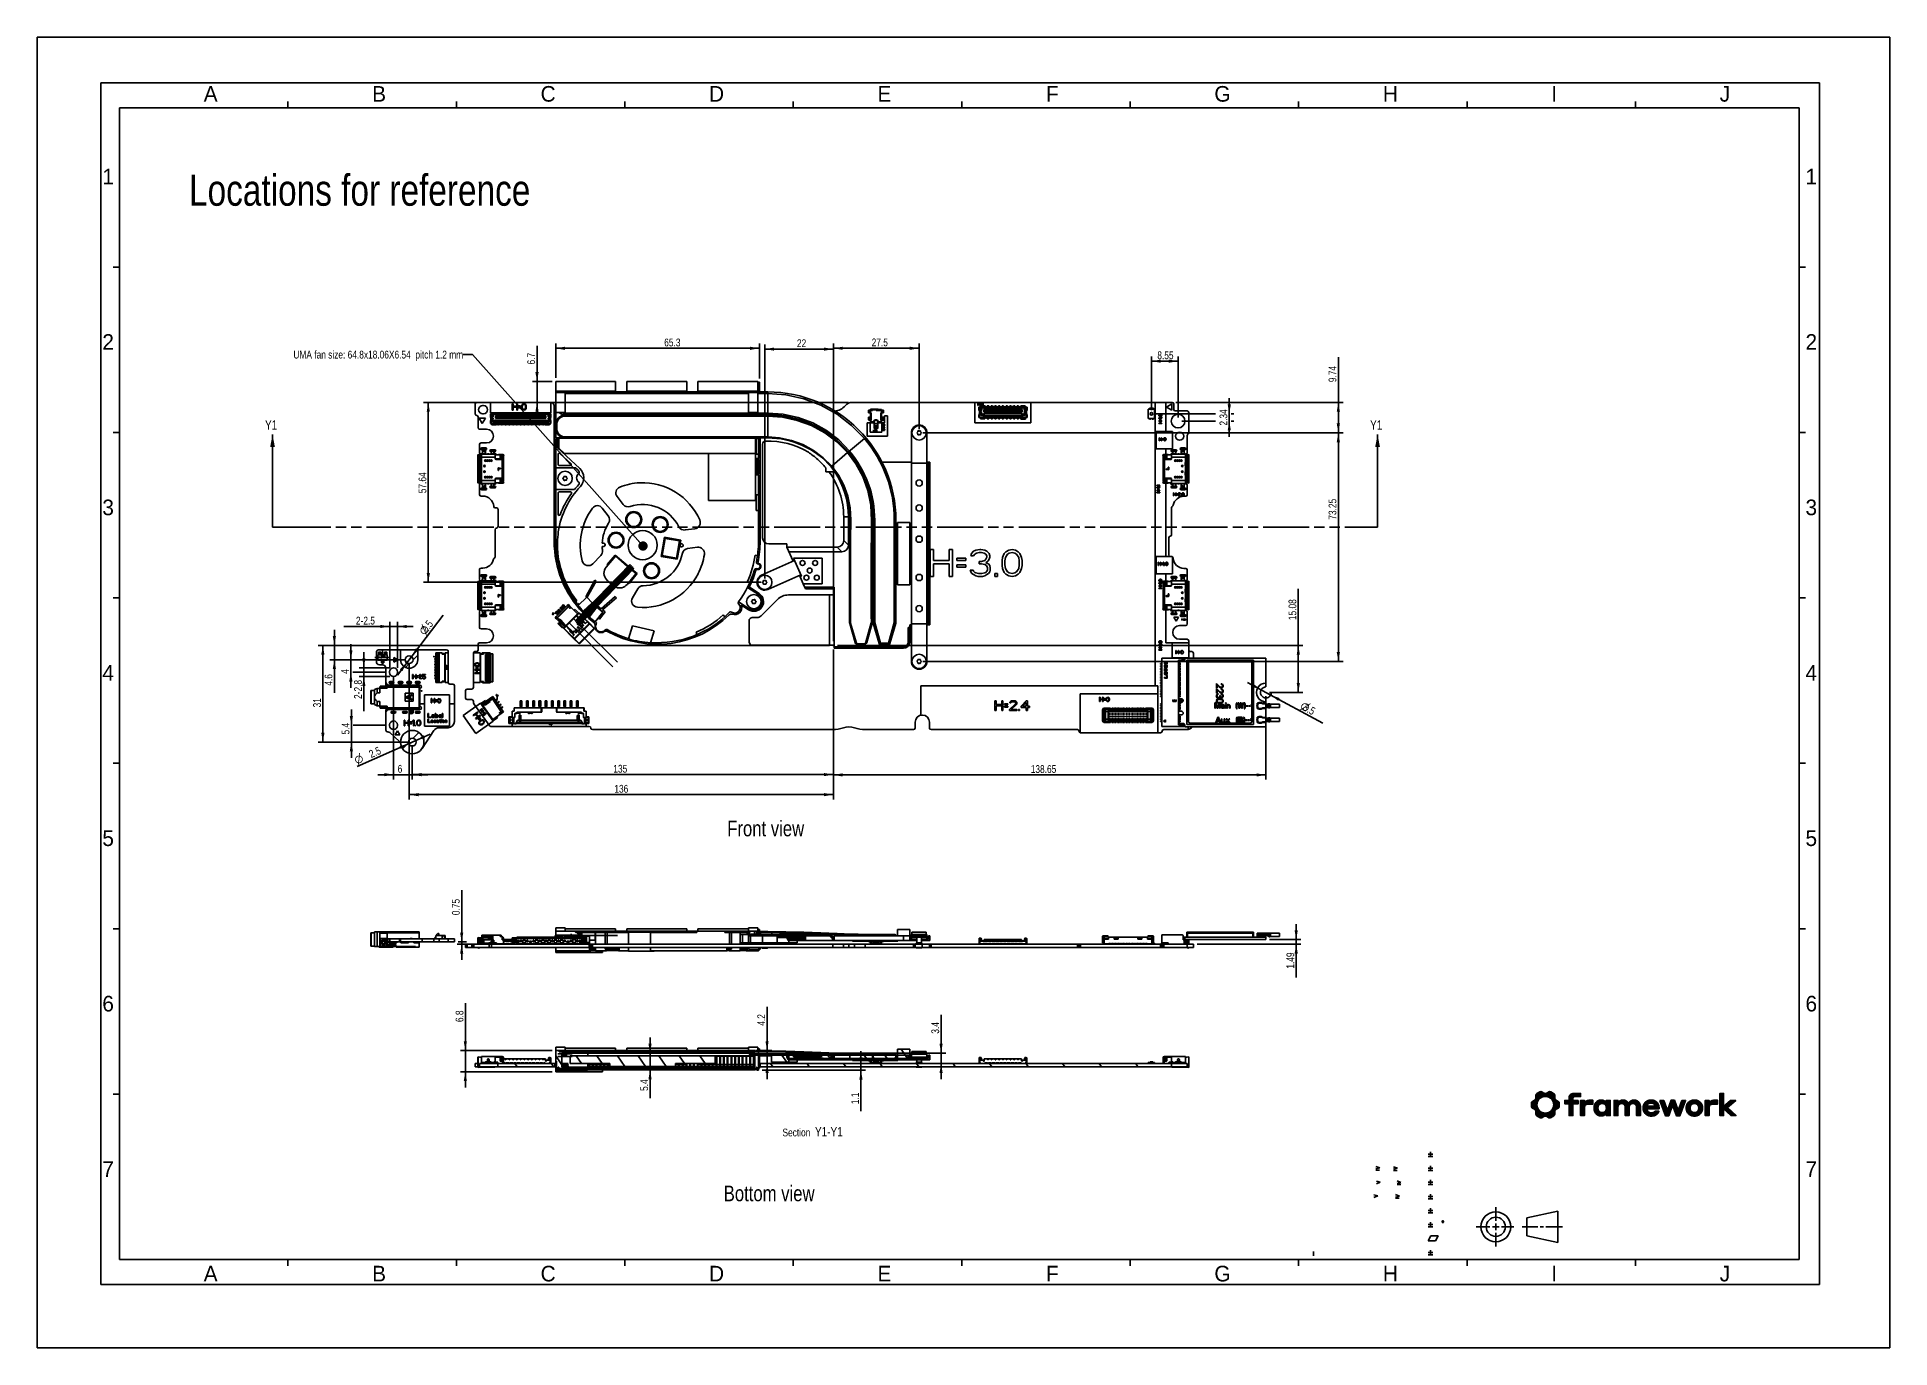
# Model space of a CAD drawing. Header units: millimetres. Extents: x 0 to 594, y 0 to 420.
import ezdxf

# ---------------------------------------------------------------- set-up
doc = ezdxf.new("R2010")
doc.units = ezdxf.units.MM
doc.header["$LTSCALE"] = 32.67
doc.linetypes.add('PHANTOM', pattern=[0.8, 0.45, -0.05, 0.1, -0.05, 0.1, -0.05])
doc.layers.get('0').update_dxf_attribs({"linetype": 'CONTINUOUS'})
for name, color, linetype in [('ASSEM_MEM', 7, 'CONTINUOUS'), ('COLOR126', 7, 'CONTINUOUS'), ('FEATURE', 7, 'CONTINUOUS'), ('PRT0003_1_1_1_1_1_1_1_1_1', 7, 'CONTINUOUS')]:
    doc.layers.add(name, color=color, linetype=linetype)
doc.styles.get("Standard").update_dxf_attribs({"font": 'txt', "width": 0.8})
doc.styles.add('TEXTSTYLE_2', font='txt')
doc.styles.add('TEXTSTYLE_3', font='symbol_asme.ttf')
doc.dimstyles.new('DIMSTYLE_1', dxfattribs={"dimtxt": 2.5, "dimasz": 3, "dimexe": 1.5, "dimexo": 1.2, "dimtad": 1, "dimdsep": 46, "dimtxsty": 'STANDARD', "dimblk": '_FILLED', "dimblk1": '_FILLED', "dimblk2": '_FILLED', "dimcen": 0.09, "dimazin": 2, "dimtp": 0.01, "dimtm": 0.01, "dimtfac": 1, "dimtofl": 0, "dimtmove": 0, "dimatfit": 3, "dimldrblk": '_FILLED', "dimfxl": 1, "dimtolj": 1, "dimarcsym": 0})
doc.dimstyles.new('DIMSTYLE_2', dxfattribs={"dimtxt": 2.5, "dimasz": 3, "dimexe": 1.5, "dimexo": 1.2, "dimtad": 1, "dimdsep": 46, "dimtxsty": 'STANDARD', "dimblk": '_FILLED', "dimblk1": '_FILLED', "dimblk2": '_FILLED', "dimcen": 0.09, "dimazin": 2, "dimtp": 0.01, "dimtm": 0.01, "dimtfac": 1, "dimtmove": 0, "dimatfit": 2, "dimldrblk": '_FILLED', "dimfxl": 1, "dimtolj": 1, "dimarcsym": 0})
doc.dimstyles.get("Standard").update_dxf_attribs({"dimtxt": 2.5, "dimasz": 3, "dimexe": 1.5, "dimexo": 1.2, "dimtad": 1, "dimdsep": 46, "dimtxsty": 'STANDARD', "dimblk": '_FILLED', "dimblk1": '_FILLED', "dimblk2": '_FILLED', "dimcen": 0.09, "dimazin": 2, "dimtol": 1, "dimtp": 0.01, "dimtm": 0.01, "dimtfac": 1, "dimtofl": 0, "dimtmove": 0, "dimatfit": 3, "dimldrblk": '_FILLED', "dimfxl": 1, "dimtolj": 1, "dimarcsym": 0})

msp = doc.modelspace()

# ---------------------------------------------------------------- texts
at = {"color": 7, "linetype": 'CONTINUOUS', "char_height": 5, "width": 5, "attachment_point": 1, "line_spacing_factor": 0.9, "style": 'TEXTSTYLE_2'}
for s, insert in [('A', (53.422, 404.309)), ('B', (107.422, 404.309)), ('C', (161.422, 404.309)), ('D', (215.422, 404.309)), ('E', (269.422, 404.309)), ('F', (323.422, 404.309)), ('G', (377.422, 404.309)), ('H', (431.422, 404.309)), ('I', (485.422, 404.309)), ('J', (539.422, 404.309)), ('1', (20.922, 377.809)), ('1', (566.922, 377.809)), ('2', (20.922, 324.809)), ('2', (566.922, 324.809)), ('3', (20.922, 271.809)), ('3', (566.922, 271.809)), ('4', (20.922, 218.809)), ('4', (566.922, 218.809)), ('5', (20.922, 165.809)), ('5', (566.922, 165.809)), ('6', (20.922, 112.809)), ('6', (566.922, 112.809)), ('7', (20.922, 59.809)), ('7', (566.922, 59.809)), ('A', (53.422, 26.309)), ('B', (107.422, 26.309)), ('C', (161.422, 26.309)), ('D', (215.422, 26.309)), ('E', (269.422, 26.309)), ('F', (323.422, 26.309)), ('G', (377.422, 26.309)), ('H', (431.422, 26.309)), ('I', (485.422, 26.309)), ('J', (539.422, 26.309))]:
    msp.add_mtext(s, dxfattribs=dict(at, insert=insert))
at = {"color": 7, "linetype": 'CONTINUOUS', "line_spacing_factor": 0.9}
for s, insert, char_height, width, attachment_point in [('Locations for reference', (48.722, 375.962), 10, 184, 1), ('UMA fan size: 64.8x18.06X6.54  pitch 1.2 mm', (136.592, 319.509), 2.5, 86, 3), ('Y1', (73.087, 297.209), 3, 4.8, 1), ('Y1', (427.344, 297.209), 3, 4.8, 1), ('Front view', (221.253, 168.925), 5, 40, 1), ('Section  \\H3.0;Y1-Y1', (258.296, 70.771), 2.5, 30, 3), ('Bottom view', (220.129, 51.996), 5, 44, 1)]:
    msp.add_mtext(s, dxfattribs=dict(at, insert=insert, char_height=char_height, width=width, attachment_point=attachment_point))

# ---------------------------------------------------------------- blocks, each defined once
blk = doc.blocks.new('SYM301_BL0', base_point=(436.14, 48.55))
at = {"color": 7, "linetype": 'CONTINUOUS'}
for p, q in [((435.52, 49.12), (436.76, 48.66)), ((436.73, 48.66), (435.52, 48.34)), ((435.52, 47.98), (436.71, 47.98))]:
    blk.add_line(p, q, dxfattribs=at)
blk = doc.blocks.new('SYM301_BL1', base_point=(436.63, 52.94))
at = {"color": 7, "linetype": 'CONTINUOUS'}
for p, q in [((436.01, 53.51), (437.24, 53.05)), ((437.22, 53.05), (436.01, 52.73)), ((436.01, 52.37), (437.2, 52.37))]:
    blk.add_line(p, q, dxfattribs=at)
blk = doc.blocks.new('SYM301_BL2', base_point=(435.48, 57.45))
at = {"color": 7, "linetype": 'CONTINUOUS'}
for p, q in [((434.86, 58.02), (436.1, 57.56)), ((436.07, 57.56), (434.86, 57.24)), ((434.86, 56.88), (436.05, 56.88))]:
    blk.add_line(p, q, dxfattribs=at)
blk = doc.blocks.new('SYM001_BL3', base_point=(429.16, 48.62))
at = {"color": 7, "linetype": 'CONTINUOUS'}
for p, q in [((429.78, 48.69), (428.54, 48.23)), ((428.56, 49.01), (429.78, 48.69))]:
    blk.add_line(p, q, dxfattribs=at)
blk = doc.blocks.new('SYM001_BL4', base_point=(430, 53.01))
at = {"color": 7, "linetype": 'CONTINUOUS'}
for p, q in [((430.62, 53.08), (429.38, 52.62)), ((429.4, 53.39), (430.62, 53.08))]:
    blk.add_line(p, q, dxfattribs=at)
blk = doc.blocks.new('SYM301_BL5', base_point=(429.85, 57.55))
at = {"color": 7, "linetype": 'CONTINUOUS'}
for p, q in [((429.23, 58.12), (430.46, 57.66)), ((430.44, 57.66), (429.23, 57.34)), ((429.23, 56.97), (430.42, 56.97))]:
    blk.add_line(p, q, dxfattribs=at)
blk = doc.blocks.new('_FILLED')
at = {"color": 0, "linetype": 'BYBLOCK'}
blk.add_solid([(0, 0), (-1, 0.17), (-1, -0.17)], dxfattribs=at)
blk = doc.blocks.new('XSEC_FILLED')
at = {"color": 0, "linetype": 'BYBLOCK'}
blk.add_solid([(0, 0), (-1, 0.1875), (-1, -0.1875)], dxfattribs=at)
blk = doc.blocks.new('*D0')
at = {"color": 7, "linetype": 'CONTINUOUS'}
for p, q in [((255.29, 223.81), (255.29, 182.09)), ((393.94, 208.83), (393.94, 182.09)), ((255.29, 183.59), (324.61, 183.59)), ((393.94, 183.59), (324.61, 183.59))]:
    blk.add_line(p, q, dxfattribs=at)
at = {"color": 7, "linetype": 'CONTINUOUS', "xscale": 3, "yscale": 3, "zscale": 3, "rotation": 180}
blk.add_blockref('_FILLED', (255.29, 183.59), dxfattribs=at)
at = {"color": 7, "linetype": 'CONTINUOUS', "xscale": 3, "yscale": 3, "zscale": 3}
blk.add_blockref('_FILLED', (393.94, 183.59), dxfattribs=at)
at = {"color": 7, "linetype": 'CONTINUOUS', "insert": (322.65, 186.72), "char_height": 2.5, "width": 12, "attachment_point": 2, "line_spacing_factor": 0.9}
blk.add_mtext('138.65', dxfattribs=at)
blk = doc.blocks.new('*D1')
at = {"color": 7, "linetype": 'CONTINUOUS'}
for p, q in [((404.33, 217.57), (404.33, 243.19)), ((256.59, 225.11), (405.83, 225.11)), ((404.33, 225.11), (404.33, 217.57)), ((404.33, 210.03), (404.33, 217.57)), ((395.14, 210.03), (405.83, 210.03))]:
    blk.add_line(p, q, dxfattribs=at)
at = {"color": 7, "linetype": 'CONTINUOUS', "xscale": 3, "yscale": 3, "zscale": 3}
for p, rotation in [((404.33, 225.11), 90), ((404.33, 210.03), 270)]:
    blk.add_blockref('_FILLED', p, dxfattribs=dict(at, rotation=rotation))
at = {"color": 7, "linetype": 'CONTINUOUS', "insert": (401.2, 233.19), "char_height": 2.5, "width": 10, "attachment_point": 1, "rotation": 90, "line_spacing_factor": 0.9}
blk.add_mtext('15.08', dxfattribs=at)
blk = doc.blocks.new('*D2')
at = {"color": 7, "linetype": 'CONTINUOUS'}
for p, q in [((393.94, 210.03), (388, 213.24)), ((392.4, 210.86), (392.4, 210.86)), ((392.4, 210.86), (393.94, 210.03)), ((395.47, 209.2), (393.94, 210.03)), ((393.94, 210.03), (412.19, 200.16)), ((395.47, 209.2), (395.47, 209.2))]:
    blk.add_line(p, q, dxfattribs=at)
at = {"color": 7, "linetype": 'CONTINUOUS', "xscale": 3, "yscale": 3, "zscale": 3}
for p, rotation in [((392.4, 210.86), 331.593129541), ((395.47, 209.2), 151.593129541)]:
    blk.add_blockref('_FILLED', p, dxfattribs=dict(at, rotation=rotation))
at = {"color": 7, "linetype": 'CONTINUOUS', "insert": (405.81, 207.16), "char_height": 2.5, "width": 13.4231, "attachment_point": 1, "rotation": 331.59272, "line_spacing_factor": 0.9, "style": 'TEXTSTYLE_3'}
blk.add_mtext('{\\ftxt;\\W0.0001;\\H0.0001;\\~}{\\ftxt;\\W1.1794871795;\\H2.5; }{\\ftxt;\\W0.0001;\\H0.0001;\\~}\\ftxt;{\\W0.8;3.5}', dxfattribs=at)
blk = doc.blocks.new('*D3')
at = {"color": 7, "linetype": 'CONTINUOUS'}
for p, q in [((119.29, 220.51), (130.18, 234.8)), ((119.29, 220.51), (115.5, 215.54)), ((118.53, 219.51), (119.29, 220.51)), ((120.04, 221.5), (119.29, 220.51)), ((120.04, 221.5), (120.04, 221.5)), ((118.53, 219.51), (118.53, 219.51))]:
    blk.add_line(p, q, dxfattribs=at)
at = {"color": 7, "linetype": 'CONTINUOUS', "xscale": 3, "yscale": 3, "zscale": 3}
for p, rotation in [((118.53, 219.51), 52.6898213352), ((120.04, 221.5), 232.6881595984)]:
    blk.add_blockref('_FILLED', p, dxfattribs=dict(at, rotation=rotation))
at = {"color": 7, "linetype": 'CONTINUOUS', "insert": (122.27, 229.58), "char_height": 2.5, "width": 13.4231, "attachment_point": 1, "rotation": 52.68966, "line_spacing_factor": 0.9, "style": 'TEXTSTYLE_3'}
blk.add_mtext('{\\ftxt;\\W0.0001;\\H0.0001;\\~}{\\ftxt;\\W1.1794871795;\\H2.5; }{\\ftxt;\\W0.0001;\\H0.0001;\\~}\\ftxt;{\\W0.8;2.5}', dxfattribs=at)
blk = doc.blocks.new('*D4')
at = {"color": 7, "linetype": 'CONTINUOUS'}
for p, q in [((120.29, 194.11), (126, 196.64)), ((120.29, 194.11), (102.59, 186.27)), ((119.14, 193.6), (120.29, 194.11)), ((119.14, 193.6), (119.14, 193.6)), ((121.43, 194.62), (120.29, 194.11)), ((121.43, 194.62), (121.43, 194.62))]:
    blk.add_line(p, q, dxfattribs=at)
at = {"color": 7, "linetype": 'CONTINUOUS', "xscale": 3, "yscale": 3, "zscale": 3}
for p, rotation in [((121.43, 194.62), 203.8949869093), ((119.14, 193.6), 23.8949869093)]:
    blk.add_blockref('_FILLED', p, dxfattribs=dict(at, rotation=rotation))
at = {"color": 7, "linetype": 'CONTINUOUS', "insert": (109.51, 192.75), "char_height": 2.5, "width": 13.4231, "attachment_point": 3, "rotation": 23.89484, "line_spacing_factor": 0.9, "style": 'TEXTSTYLE_3'}
blk.add_mtext('{\\ftxt;\\W0.0001;\\H0.0001;\\~}{\\ftxt;\\W1.1794871795;\\H2.5; }{\\ftxt;\\W0.0001;\\H0.0001;\\~}\\ftxt;{\\W0.8;2.5}', dxfattribs=at)
blk = doc.blocks.new('*D5')
at = {"color": 7, "linetype": 'CONTINUOUS'}
for p, q in [((255.29, 223.81), (255.29, 182.2)), ((120.29, 192.91), (120.29, 182.2)), ((120.29, 183.7), (187.79, 183.7)), ((255.29, 183.7), (187.79, 183.7))]:
    blk.add_line(p, q, dxfattribs=at)
at = {"color": 7, "linetype": 'CONTINUOUS', "xscale": 3, "yscale": 3, "zscale": 3, "rotation": 180}
blk.add_blockref('_FILLED', (120.29, 183.7), dxfattribs=at)
at = {"color": 7, "linetype": 'CONTINUOUS', "xscale": 3, "yscale": 3, "zscale": 3}
blk.add_blockref('_FILLED', (255.29, 183.7), dxfattribs=at)
at = {"color": 7, "linetype": 'CONTINUOUS', "insert": (186.97, 186.82), "char_height": 2.5, "width": 6, "attachment_point": 2, "line_spacing_factor": 0.9}
blk.add_mtext('135', dxfattribs=at)
blk = doc.blocks.new('*D6')
at = {"color": 7, "linetype": 'CONTINUOUS'}
for p, q in [((255.29, 223.81), (255.29, 175.77)), ((119.29, 219.31), (119.29, 175.77)), ((119.29, 177.27), (187.29, 177.27)), ((255.29, 177.27), (187.29, 177.27))]:
    blk.add_line(p, q, dxfattribs=at)
at = {"color": 7, "linetype": 'CONTINUOUS', "xscale": 3, "yscale": 3, "zscale": 3, "rotation": 180}
blk.add_blockref('_FILLED', (119.29, 177.27), dxfattribs=at)
at = {"color": 7, "linetype": 'CONTINUOUS', "xscale": 3, "yscale": 3, "zscale": 3}
blk.add_blockref('_FILLED', (255.29, 177.27), dxfattribs=at)
at = {"color": 7, "linetype": 'CONTINUOUS', "insert": (187.3, 180.4), "char_height": 2.5, "width": 6, "attachment_point": 2, "line_spacing_factor": 0.9}
blk.add_mtext('136', dxfattribs=at)
blk = doc.blocks.new('*D7')
at = {"color": 7, "linetype": 'CONTINUOUS'}
for p, q in [((114.29, 215.16), (114.29, 182.17)), ((120.29, 192.91), (120.29, 182.17)), ((114.29, 183.67), (109.29, 183.67)), ((109.29, 183.67), (117.29, 183.67)), ((125.29, 183.67), (117.29, 183.67)), ((120.29, 183.67), (125.29, 183.67))]:
    blk.add_line(p, q, dxfattribs=at)
at = {"color": 7, "linetype": 'CONTINUOUS', "xscale": 3, "yscale": 3, "zscale": 3}
blk.add_blockref('_FILLED', (114.29, 183.67), dxfattribs=at)
at = {"color": 7, "linetype": 'CONTINUOUS', "xscale": 3, "yscale": 3, "zscale": 3, "rotation": 180}
blk.add_blockref('_FILLED', (120.29, 183.67), dxfattribs=at)
at = {"color": 7, "linetype": 'CONTINUOUS', "insert": (116.34, 186.8), "char_height": 2.5, "width": 2, "attachment_point": 2, "line_spacing_factor": 0.9}
blk.add_mtext('6', dxfattribs=at)
blk = doc.blocks.new('*D8')
at = {"color": 7, "linetype": 'CONTINUOUS'}
for p, q in [((95.31, 225.11), (95.31, 230.11)), ((95.31, 230.11), (95.31, 222.81)), ((253.99, 225.11), (93.81, 225.11)), ((118.09, 220.51), (93.81, 220.51)), ((95.31, 209.9), (95.31, 222.81)), ((95.31, 220.51), (95.31, 209.9))]:
    blk.add_line(p, q, dxfattribs=at)
at = {"color": 7, "linetype": 'CONTINUOUS', "xscale": 3, "yscale": 3, "zscale": 3}
for p, rotation in [((95.31, 225.11), 270), ((95.31, 220.51), 90)]:
    blk.add_blockref('_FILLED', p, dxfattribs=dict(at, rotation=rotation))
at = {"color": 7, "linetype": 'CONTINUOUS', "insert": (92.18, 215.9), "char_height": 2.5, "width": 6, "attachment_point": 3, "rotation": 90, "line_spacing_factor": 0.9}
blk.add_mtext('4.6', dxfattribs=at)
blk = doc.blocks.new('*D9')
at = {"color": 7, "linetype": 'CONTINUOUS'}
for p, q in [((253.99, 225.11), (90.13, 225.11)), ((91.63, 225.11), (91.63, 209.61)), ((91.63, 194.11), (91.63, 209.61)), ((119.09, 194.11), (90.13, 194.11))]:
    blk.add_line(p, q, dxfattribs=at)
at = {"color": 7, "linetype": 'CONTINUOUS', "xscale": 3, "yscale": 3, "zscale": 3}
for p, rotation in [((91.63, 225.11), 90), ((91.63, 194.11), 270)]:
    blk.add_blockref('_FILLED', p, dxfattribs=dict(at, rotation=rotation))
at = {"color": 7, "linetype": 'CONTINUOUS', "insert": (88.51, 206.7), "char_height": 2.5, "width": 4, "attachment_point": 2, "rotation": 90, "line_spacing_factor": 0.9}
blk.add_mtext('31', dxfattribs=at)
blk = doc.blocks.new('*D10')
at = {"color": 7, "linetype": 'CONTINUOUS'}
for p, q in [((100.76, 199.51), (100.76, 204.51)), ((100.76, 204.51), (100.76, 196.81)), ((100.76, 189.11), (100.76, 196.81)), ((111.84, 199.51), (101.39, 199.51)), ((119.09, 194.11), (99.26, 194.11)), ((100.76, 194.11), (100.76, 189.11))]:
    blk.add_line(p, q, dxfattribs=at)
at = {"color": 7, "linetype": 'CONTINUOUS', "xscale": 3, "yscale": 3, "zscale": 3}
for p, rotation in [((100.76, 199.51), 270), ((100.76, 194.11), 90)]:
    blk.add_blockref('_FILLED', p, dxfattribs=dict(at, rotation=rotation))
at = {"color": 7, "linetype": 'CONTINUOUS', "insert": (97.64, 198.41), "char_height": 2.5, "width": 6, "attachment_point": 2, "rotation": 90, "line_spacing_factor": 0.9}
blk.add_mtext('5.4', dxfattribs=at)
blk = doc.blocks.new('*D11')
at = {"color": 7, "linetype": 'CONTINUOUS'}
for p, q in [((118.09, 220.51), (99.11, 220.51)), ((100.61, 220.51), (100.61, 225.51)), ((100.61, 225.51), (100.61, 218.51)), ((100.61, 211.51), (100.61, 218.51)), ((100.61, 216.51), (100.61, 211.51)), ((111.84, 216.51), (101.23, 216.51))]:
    blk.add_line(p, q, dxfattribs=at)
at = {"color": 7, "linetype": 'CONTINUOUS', "xscale": 3, "yscale": 3, "zscale": 3}
for p, rotation in [((100.61, 220.51), 270), ((100.61, 216.51), 90)]:
    blk.add_blockref('_FILLED', p, dxfattribs=dict(at, rotation=rotation))
at = {"color": 7, "linetype": 'CONTINUOUS', "insert": (97.48, 216.72), "char_height": 2.5, "width": 2, "attachment_point": 2, "rotation": 90, "line_spacing_factor": 0.9}
blk.add_mtext('4', dxfattribs=at)
blk = doc.blocks.new('*D12')
at = {"color": 7, "linetype": 'CONTINUOUS'}
for p, q in [((113.04, 217.86), (113.04, 232.65)), ((115.54, 217.86), (115.54, 232.65)), ((113.04, 231.15), (98.32, 231.15)), ((98.32, 231.15), (114.29, 231.15)), ((120.54, 231.15), (114.29, 231.15)), ((115.54, 231.15), (120.54, 231.15))]:
    blk.add_line(p, q, dxfattribs=at)
at = {"color": 7, "linetype": 'CONTINUOUS', "xscale": 3, "yscale": 3, "zscale": 3}
blk.add_blockref('_FILLED', (113.04, 231.15), dxfattribs=at)
at = {"color": 7, "linetype": 'CONTINUOUS', "xscale": 3, "yscale": 3, "zscale": 3, "rotation": 180}
blk.add_blockref('_FILLED', (115.54, 231.15), dxfattribs=at)
at = {"color": 7, "linetype": 'CONTINUOUS', "insert": (108.32, 234.27), "char_height": 2.5, "width": 10, "attachment_point": 3, "line_spacing_factor": 0.9}
blk.add_mtext('2-2.5', dxfattribs=at)
blk = doc.blocks.new('*D13')
at = {"color": 7, "linetype": 'CONTINUOUS'}
for p, q in [((104.77, 217.91), (104.77, 222.91)), ((104.77, 222.91), (104.77, 216.51)), ((113.09, 217.91), (103.27, 217.91)), ((113.09, 215.11), (103.27, 215.11)), ((104.77, 204.03), (104.77, 216.51)), ((104.77, 215.11), (104.77, 204.03))]:
    blk.add_line(p, q, dxfattribs=at)
at = {"color": 7, "linetype": 'CONTINUOUS', "xscale": 3, "yscale": 3, "zscale": 3}
for p, rotation in [((104.77, 217.91), 270), ((104.77, 215.11), 90)]:
    blk.add_blockref('_FILLED', p, dxfattribs=dict(at, rotation=rotation))
at = {"color": 7, "linetype": 'CONTINUOUS', "insert": (101.64, 214.03), "char_height": 2.5, "width": 10, "attachment_point": 3, "rotation": 90, "line_spacing_factor": 0.9}
blk.add_mtext('2-2.8', dxfattribs=at)
blk = doc.blocks.new('*D14')
at = {"color": 7, "linetype": 'CONTINUOUS'}
for p, q in [((136.13, 130.08), (136.13, 146.65)), ((136.13, 146.65), (136.13, 129.7)), ((136.69, 129.33), (134.63, 129.33)), ((134.99, 130.08), (137.63, 130.08)), ((136.13, 124.33), (136.13, 129.7)), ((136.13, 129.33), (136.13, 124.33))]:
    blk.add_line(p, q, dxfattribs=at)
at = {"color": 7, "linetype": 'CONTINUOUS', "xscale": 3, "yscale": 3, "zscale": 3}
for p, rotation in [((136.13, 130.08), 270), ((136.13, 129.33), 90)]:
    blk.add_blockref('_FILLED', p, dxfattribs=dict(at, rotation=rotation))
at = {"color": 7, "linetype": 'CONTINUOUS', "insert": (133, 138.65), "char_height": 2.5, "width": 8, "attachment_point": 1, "rotation": 90, "line_spacing_factor": 0.9}
blk.add_mtext('0.75', dxfattribs=at)
blk = doc.blocks.new('*D15')
at = {"color": 7, "linetype": 'CONTINUOUS'}
for p, q in [((395.14, 130.81), (405.16, 130.81)), ((403.66, 130.81), (403.66, 135.81)), ((403.66, 135.81), (403.66, 130.07)), ((371.89, 129.33), (405.16, 129.33)), ((403.66, 118.72), (403.66, 130.07)), ((403.66, 129.33), (403.66, 118.72))]:
    blk.add_line(p, q, dxfattribs=at)
at = {"color": 7, "linetype": 'CONTINUOUS', "xscale": 3, "yscale": 3, "zscale": 3}
for p, rotation in [((403.66, 130.81), 270), ((403.66, 129.33), 90)]:
    blk.add_blockref('_FILLED', p, dxfattribs=dict(at, rotation=rotation))
at = {"color": 7, "linetype": 'CONTINUOUS', "insert": (400.54, 126.72), "char_height": 2.5, "width": 8, "attachment_point": 3, "rotation": 90, "line_spacing_factor": 0.9}
blk.add_mtext('1.49', dxfattribs=at)
blk = doc.blocks.new('*D16')
at = {"color": 7, "linetype": 'CONTINUOUS'}
for p, q in [((357.24, 300.5), (357.24, 317.66)), ((357.24, 316.16), (361.51, 316.16)), ((365.79, 316.16), (361.51, 316.16)), ((365.79, 298.16), (365.79, 317.66))]:
    blk.add_line(p, q, dxfattribs=at)
at = {"color": 7, "linetype": 'CONTINUOUS', "xscale": 3, "yscale": 3, "zscale": 3, "rotation": 180}
blk.add_blockref('_FILLED', (357.24, 316.16), dxfattribs=at)
at = {"color": 7, "linetype": 'CONTINUOUS', "xscale": 3, "yscale": 3, "zscale": 3}
blk.add_blockref('_FILLED', (365.79, 316.16), dxfattribs=at)
at = {"color": 7, "linetype": 'CONTINUOUS', "insert": (361.74, 319.29), "char_height": 2.5, "width": 8, "attachment_point": 2, "line_spacing_factor": 0.9}
blk.add_mtext('8.55', dxfattribs=at)
blk = doc.blocks.new('*D17')
at = {"color": 7, "linetype": 'CONTINUOUS'}
for p, q in [((382.2, 299.3), (382.2, 304.3)), ((382.2, 304.3), (382.2, 298.13)), ((358.44, 299.3), (377.83, 299.3)), ((382.2, 291.96), (382.2, 298.13)), ((382.83, 299.3), (383.7, 299.3)), ((366.99, 296.96), (377.83, 296.96)), ((382.2, 296.96), (382.2, 291.96)), ((382.83, 296.96), (383.7, 296.96))]:
    blk.add_line(p, q, dxfattribs=at)
at = {"color": 7, "linetype": 'CONTINUOUS', "xscale": 3, "yscale": 3, "zscale": 3}
for p, rotation in [((382.2, 299.3), 270), ((382.2, 296.96), 90)]:
    blk.add_blockref('_FILLED', p, dxfattribs=dict(at, rotation=rotation))
at = {"color": 7, "linetype": 'CONTINUOUS', "insert": (379.08, 298.13), "char_height": 2.5, "width": 8, "attachment_point": 2, "rotation": 90, "line_spacing_factor": 0.9}
blk.add_mtext('2.34', dxfattribs=at)
blk = doc.blocks.new('*D18')
at = {"color": 7, "linetype": 'CONTINUOUS'}
for p, q in [((264.12, 90.08), (264.12, 95.08)), ((264.12, 95.08), (264.12, 89.53)), ((264.12, 75.82), (264.12, 89.53)), ((232.49, 88.98), (265.62, 88.98)), ((264.12, 88.98), (264.12, 75.82))]:
    blk.add_line(p, q, dxfattribs=at)
at = {"color": 7, "linetype": 'CONTINUOUS', "xscale": 3, "yscale": 3, "zscale": 3}
for p, rotation in [((264.12, 90.08), 270.0000478385), ((264.12, 88.98), 90.0000260267)]:
    blk.add_blockref('_FILLED', p, dxfattribs=dict(at, rotation=rotation))
at = {"color": 7, "linetype": 'CONTINUOUS', "insert": (261, 81.82), "char_height": 2.5, "width": 6, "attachment_point": 3, "rotation": 90, "line_spacing_factor": 0.9}
blk.add_mtext('1.1', dxfattribs=at)
blk = doc.blocks.new('*D19')
at = {"color": 7, "linetype": 'CONTINUOUS'}
for p, q in [((196.51, 94.48), (196.51, 99.48)), ((196.51, 99.48), (196.51, 91.78)), ((210.79, 94.48), (195.01, 94.48)), ((196.51, 80.05), (196.51, 91.78)), ((196.51, 89.08), (196.51, 80.05))]:
    blk.add_line(p, q, dxfattribs=at)
at = {"color": 7, "linetype": 'CONTINUOUS', "xscale": 3, "yscale": 3, "zscale": 3}
for p, rotation in [((196.51, 94.48), 270.0000478375), ((196.51, 89.08), 90.0000160446)]:
    blk.add_blockref('_FILLED', p, dxfattribs=dict(at, rotation=rotation))
at = {"color": 7, "linetype": 'CONTINUOUS', "insert": (193.38, 86.05), "char_height": 2.5, "width": 6, "attachment_point": 3, "rotation": 90, "line_spacing_factor": 0.9}
blk.add_mtext('5.4', dxfattribs=at)
blk = doc.blocks.new('*D20')
at = {"color": 7, "linetype": 'CONTINUOUS'}
for p, q in [((137.3, 95.28), (137.3, 110.41)), ((137.3, 110.41), (137.3, 91.88)), ((165.09, 95.28), (135.8, 95.28)), ((137.3, 83.48), (137.3, 91.88)), ((165.09, 88.48), (135.8, 88.48)), ((137.3, 88.48), (137.3, 83.48))]:
    blk.add_line(p, q, dxfattribs=at)
at = {"color": 7, "linetype": 'CONTINUOUS', "xscale": 3, "yscale": 3, "zscale": 3}
for p, rotation in [((137.3, 95.28), 270.000028866), ((137.3, 88.48), 90.0000478375)]:
    blk.add_blockref('_FILLED', p, dxfattribs=dict(at, rotation=rotation))
at = {"color": 7, "linetype": 'CONTINUOUS', "insert": (134.18, 104.41), "char_height": 2.5, "width": 6, "attachment_point": 1, "rotation": 90, "line_spacing_factor": 0.9}
blk.add_mtext('6.8', dxfattribs=at)
blk = doc.blocks.new('*D21')
at = {"color": 7, "linetype": 'CONTINUOUS'}
for p, q in [((255.29, 226.41), (255.29, 321.79)), ((282.79, 294.4), (282.79, 321.79)), ((255.29, 320.29), (269.04, 320.29)), ((282.79, 320.29), (269.04, 320.29))]:
    blk.add_line(p, q, dxfattribs=at)
at = {"color": 7, "linetype": 'CONTINUOUS', "xscale": 3, "yscale": 3, "zscale": 3, "rotation": 180}
blk.add_blockref('_FILLED', (255.29, 320.29), dxfattribs=at)
at = {"color": 7, "linetype": 'CONTINUOUS', "xscale": 3, "yscale": 3, "zscale": 3}
blk.add_blockref('_FILLED', (282.79, 320.29), dxfattribs=at)
at = {"color": 7, "linetype": 'CONTINUOUS', "insert": (270.16, 323.42), "char_height": 2.5, "width": 8, "attachment_point": 2, "line_spacing_factor": 0.9}
blk.add_mtext('27.5', dxfattribs=at)
blk = doc.blocks.new('*D22')
at = {"color": 7, "linetype": 'CONTINUOUS'}
for p, q in [((417.17, 298.07), (417.17, 317.43)), ((365.09, 302.94), (418.67, 302.94)), ((417.17, 302.94), (417.17, 298.07)), ((417.17, 293.2), (417.17, 298.07)), ((283.99, 293.2), (418.67, 293.2))]:
    blk.add_line(p, q, dxfattribs=at)
at = {"color": 7, "linetype": 'CONTINUOUS', "xscale": 3, "yscale": 3, "zscale": 3}
for p, rotation in [((417.17, 302.94), 90), ((417.17, 293.2), 270)]:
    blk.add_blockref('_FILLED', p, dxfattribs=dict(at, rotation=rotation))
at = {"color": 7, "linetype": 'CONTINUOUS', "insert": (414.04, 309.43), "char_height": 2.5, "width": 8, "attachment_point": 1, "rotation": 90, "line_spacing_factor": 0.9}
blk.add_mtext('9.74', dxfattribs=at)
blk = doc.blocks.new('*D23')
at = {"color": 7, "linetype": 'CONTINUOUS'}
for p, q in [((283.99, 293.2), (418.67, 293.2)), ((417.17, 293.2), (417.17, 256.57)), ((417.17, 219.95), (417.17, 256.57)), ((283.99, 219.95), (418.67, 219.95))]:
    blk.add_line(p, q, dxfattribs=at)
at = {"color": 7, "linetype": 'CONTINUOUS', "xscale": 3, "yscale": 3, "zscale": 3}
for p, rotation in [((417.17, 293.2), 90), ((417.17, 219.95), 270)]:
    blk.add_blockref('_FILLED', p, dxfattribs=dict(at, rotation=rotation))
at = {"color": 7, "linetype": 'CONTINUOUS', "insert": (414.04, 268.71), "char_height": 2.5, "width": 10, "attachment_point": 2, "rotation": 90, "line_spacing_factor": 0.9}
blk.add_mtext('73.25', dxfattribs=at)
blk = doc.blocks.new('*D24')
at = {"color": 7, "linetype": 'CONTINUOUS'}
for p, q in [((233.29, 246.5), (233.29, 321.52)), ((255.29, 226.41), (255.29, 321.52)), ((233.29, 320.02), (244.29, 320.02)), ((255.29, 320.02), (244.29, 320.02))]:
    blk.add_line(p, q, dxfattribs=at)
at = {"color": 7, "linetype": 'CONTINUOUS', "xscale": 3, "yscale": 3, "zscale": 3, "rotation": 180}
blk.add_blockref('_FILLED', (233.29, 320.02), dxfattribs=at)
at = {"color": 7, "linetype": 'CONTINUOUS', "xscale": 3, "yscale": 3, "zscale": 3}
blk.add_blockref('_FILLED', (255.29, 320.02), dxfattribs=at)
at = {"color": 7, "linetype": 'CONTINUOUS', "insert": (245.08, 323.15), "char_height": 2.5, "width": 4, "attachment_point": 2, "line_spacing_factor": 0.9}
blk.add_mtext('22', dxfattribs=at)
blk = doc.blocks.new('*D25')
at = {"color": 7, "linetype": 'CONTINUOUS'}
for p, q in [((260.15, 302.94), (123.92, 302.94)), ((125.42, 302.94), (125.42, 274.12)), ((125.42, 245.3), (125.42, 274.12)), ((232.09, 245.3), (123.92, 245.3))]:
    blk.add_line(p, q, dxfattribs=at)
at = {"color": 7, "linetype": 'CONTINUOUS', "xscale": 3, "yscale": 3, "zscale": 3}
for p, rotation in [((125.42, 302.94), 90), ((125.42, 245.3), 270)]:
    blk.add_blockref('_FILLED', p, dxfattribs=dict(at, rotation=rotation))
at = {"color": 7, "linetype": 'CONTINUOUS', "insert": (122.29, 277.19), "char_height": 2.5, "width": 10, "attachment_point": 2, "rotation": 90, "line_spacing_factor": 0.9}
blk.add_mtext('57.64', dxfattribs=at)
blk = doc.blocks.new('*D26')
at = {"color": 7, "linetype": 'CONTINUOUS'}
for p, q in [((289.82, 94.48), (289.82, 106.68)), ((289.82, 106.68), (289.82, 92.78)), ((231.29, 94.48), (291.32, 94.48)), ((309.94, 91.08), (288.32, 91.08)), ((289.82, 86.08), (289.82, 92.78)), ((289.82, 91.08), (289.82, 86.08))]:
    blk.add_line(p, q, dxfattribs=at)
at = {"color": 7, "linetype": 'CONTINUOUS', "xscale": 3, "yscale": 3, "zscale": 3}
for p, rotation in [((289.82, 94.48), 270.0000243042), ((289.82, 91.08), 90.0000478375)]:
    blk.add_blockref('_FILLED', p, dxfattribs=dict(at, rotation=rotation))
at = {"color": 7, "linetype": 'CONTINUOUS', "insert": (286.69, 100.68), "char_height": 2.5, "width": 6, "attachment_point": 1, "rotation": 90, "line_spacing_factor": 0.9}
blk.add_mtext('3.4', dxfattribs=at)
blk = doc.blocks.new('*D27')
at = {"color": 7, "linetype": 'CONTINUOUS'}
for p, q in [((234.03, 95.28), (234.03, 109.24)), ((234.03, 109.24), (234.03, 93.18)), ((231.49, 95.28), (235.53, 95.28)), ((234.03, 86.08), (234.03, 93.18)), ((234.03, 91.08), (234.03, 86.08))]:
    blk.add_line(p, q, dxfattribs=at)
at = {"color": 7, "linetype": 'CONTINUOUS', "xscale": 3, "yscale": 3, "zscale": 3}
for p, rotation in [((234.03, 95.28), 270), ((234.03, 91.08), 90)]:
    blk.add_blockref('_FILLED', p, dxfattribs=dict(at, rotation=rotation))
at = {"color": 7, "linetype": 'CONTINUOUS', "insert": (230.9, 103.24), "char_height": 2.5, "width": 6, "attachment_point": 1, "rotation": 90, "line_spacing_factor": 0.9}
blk.add_mtext('4.2', dxfattribs=at)
blk = doc.blocks.new('*D28')
at = {"color": 7, "linetype": 'CONTINUOUS'}
for p, q in [((166.29, 310.84), (166.29, 321.78)), ((231.59, 310.64), (231.59, 321.78)), ((166.29, 320.28), (198.94, 320.28)), ((231.59, 320.28), (198.94, 320.28))]:
    blk.add_line(p, q, dxfattribs=at)
at = {"color": 7, "linetype": 'CONTINUOUS', "xscale": 3, "yscale": 3, "zscale": 3}
for p, rotation in [((166.29, 320.28), 179.9999903435), ((231.59, 320.28), 359.9999903435)]:
    blk.add_blockref('_FILLED', p, dxfattribs=dict(at, rotation=rotation))
at = {"color": 7, "linetype": 'CONTINUOUS', "insert": (203.66, 323.4), "char_height": 2.5, "width": 8, "attachment_point": 2, "line_spacing_factor": 0.9}
blk.add_mtext('65.3', dxfattribs=at)
blk = doc.blocks.new('*D29')
at = {"color": 7, "linetype": 'CONTINUOUS'}
for p, q in [((160.28, 309.64), (160.28, 321.1)), ((160.28, 321.1), (160.28, 306.29)), ((165.09, 309.64), (158.78, 309.64)), ((160.28, 297.94), (160.28, 306.29)), ((160.28, 302.94), (160.28, 297.94))]:
    blk.add_line(p, q, dxfattribs=at)
at = {"color": 7, "linetype": 'CONTINUOUS', "xscale": 3, "yscale": 3, "zscale": 3}
for p, rotation in [((160.28, 309.64), 269.9999953989), ((160.28, 302.94), 89.9999903443)]:
    blk.add_blockref('_FILLED', p, dxfattribs=dict(at, rotation=rotation))
at = {"color": 7, "linetype": 'CONTINUOUS', "insert": (157.16, 315.1), "char_height": 2.5, "width": 6, "attachment_point": 1, "rotation": 90, "line_spacing_factor": 0.9}
blk.add_mtext('6.7', dxfattribs=at)

# ---------------------------------------------------------------- dimensions: what is measured, and where the dimension line sits
at = {"color": 7, "linetype": 'CONTINUOUS'}
for base, p1, p2, angle, picture, middle in [((160.281, 302.939), (166.285, 309.642), (159.081, 302.939), 269.99999, '*D29', (160.281, 318.104)), ((231.585, 320.278), (166.285, 309.642), (231.585, 309.442), 359.99999, '*D28', (203.726, 320.278)), ((233.285, 320.022), (255.285, 225.209), (233.285, 245.299), 180, '*D24', (245.075, 320.022)), ((417.169, 293.199), (363.885, 302.939), (282.785, 293.199), 270, '*D22', (417.169, 313.497)), ((357.235, 316.163), (365.785, 296.959), (357.235, 299.299), 180, '*D16', (361.737, 316.163)), ((382.2, 296.959), (357.235, 299.299), (365.785, 296.959), 270, '*D17', (382.2, 298.191)), ((125.418, 245.299), (261.348, 302.939), (233.285, 245.299), 270, '*D25', (125.418, 277.248)), ((417.169, 219.949), (282.785, 293.199), (282.785, 219.949), 270, '*D23', (417.169, 268.771)), ((404.328, 210.031), (255.385, 225.109), (393.935, 210.031), 270, '*D1', (404.328, 238.503)), ((95.308, 220.509), (255.185, 225.109), (119.285, 220.509), 270, '*D8', (95.308, 212.895)), ((91.633, 194.109), (255.185, 225.109), (120.285, 194.109), 270, '*D9', (91.633, 206.451)), ((100.606, 220.509), (113.035, 216.509), (119.285, 220.509), 90, '*D11', (100.606, 216.781)), ((119.285, 177.274), (255.285, 225.009), (119.285, 220.509), 180, '*D6', (187.551, 177.274)), ((120.285, 183.696), (255.285, 225.009), (120.285, 194.109), 180, '*D5', (187.281, 183.696)), ((100.761, 194.109), (113.035, 199.509), (120.285, 194.109), 270, '*D10', (100.761, 198.468)), ((136.125, 129.325), (138.825, 130.075), (133.425, 129.325), 270, '*D14', (136.125, 142.712)), ((403.664948, 129.3253085), (393.9354548, 130.8103086), (370.6854548, 129.3253085), 270, '*D15', (403.664948, 122.9685726)), ((137.301, 88.481), (166.287, 95.28), (166.285, 88.481), 270.000048, '*D20', (137.301, 107.472)), ((234.027, 95.28), (231.785, 91.081), (230.288, 95.28), 90, '*D27', (234.027, 106.239)), ((289.819, 91.081), (230.087, 94.48), (311.136, 91.081), 270.000048, '*D26', (289.819, 103.739)), ((196.508, 89.081), (211.992, 94.48), (169.12, 89.081), 270.000048, '*D19', (196.508, 83.116)), ((264.122, 90.081), (231.288, 88.98), (262.922, 90.081), 90.000048, '*D18', (264.122, 78.821))]:
    dim = msp.add_linear_dim(base=base, p1=p1, p2=p2, angle=angle, dimstyle='DIMSTYLE_1', dxfattribs=at)
    dim.commit()
    dim.dimension.update_dxf_attribs({"geometry": picture, "text_midpoint": middle, "dimtype": 160})
for base, p1, p2, picture, middle in [((282.785, 320.293), (255.285, 225.209), (282.785, 293.199), '*D21', (270.219, 320.293)), ((393.935, 183.593), (255.285, 225.009), (393.935, 210.031), '*D0', (322.963, 183.593)), ((120.285, 183.673), (114.285, 216.359), (120.285, 194.109), '*D7', (116.338, 183.673))]:
    dim = msp.add_linear_dim(base=base, p1=p1, p2=p2, dimstyle='DIMSTYLE_1', dxfattribs=at)
    dim.commit()
    dim.dimension.update_dxf_attribs({"geometry": picture, "text_midpoint": middle, "dimtype": 160})
for p1, p2, picture, middle in [((120.043, 221.503), (118.528, 219.515), '*D3', (126.869, 233.553)), ((392.396, 210.864), (395.475, 209.198), '*D2', (410.443, 203.234)), ((119.143, 193.603), (121.428, 194.615), '*D4', (107.274, 190.395))]:
    dim = msp.add_diameter_dim_2p(p1=p1, p2=p2, text='⌀<>', dimstyle='DIMSTYLE_2', override={"dimpost": '<>'}, dxfattribs=at)
    dim.commit()
    dim.dimension.update_dxf_attribs({"geometry": picture, "text_midpoint": middle, "dimtype": 163})
dim = msp.add_linear_dim(base=(115.535, 231.148), p1=(113.035, 216.659), p2=(115.535, 216.659), text='2-<>', dimstyle='DIMSTYLE_1', dxfattribs=at)
dim.commit()
dim.dimension.update_dxf_attribs({"geometry": '*D12', "text_midpoint": (103.324, 231.148), "dimtype": 160})
dim = msp.add_linear_dim(base=(104.765, 215.109), p1=(114.285, 217.909), p2=(114.285, 215.109), angle=270, text='2-<>', dimstyle='DIMSTYLE_1', dxfattribs=at)
dim.commit()
dim.dimension.update_dxf_attribs({"geometry": '*D13', "text_midpoint": (104.765, 209.033), "dimtype": 160})

# ---------------------------------------------------------------- hatches: boundary and pattern name
at = {"linetype": 'CONTINUOUS'}
for points in [[(481.089, 79.038), (481.015, 78.863), (480.953, 78.682), (480.905, 78.496), (480.869, 78.304), (480.847, 78.108), (480.84, 77.908), (480.847, 77.707), (480.869, 77.511), (480.905, 77.32), (480.953, 77.133), (479.223, 76.964), (479.204, 76.989), (479.187, 77.014), (479.171, 77.04), (479.157, 77.067), (479.145, 77.095), (479.134, 77.123), (479.125, 77.153), (479.117, 77.183), (479.111, 77.213), (479.095, 77.327), (479.082, 77.441), (479.071, 77.557), (479.063, 77.673), (479.059, 77.79), (479.057, 77.908), (479.059, 78.025), (479.063, 78.142), (479.071, 78.259), (479.082, 78.374), (479.095, 78.488), (479.111, 78.602), (479.117, 78.633), (479.125, 78.663), (479.134, 78.692), (479.145, 78.721), (479.157, 78.748), (479.171, 78.775), (479.187, 78.801), (479.204, 78.827), (479.223, 78.851), (479.243, 78.874), (479.264, 78.895), (479.287, 78.916), (479.311, 78.935), (479.336, 78.953), (479.363, 78.969), (481.175, 79.207)], [(482.223, 80.255), (482.062, 80.158), (481.908, 80.05), (481.762, 79.932), (481.626, 79.804), (481.498, 79.667), (481.38, 79.522), (481.272, 79.368), (481.175, 79.207), (479.363, 78.969), (480.023, 79.351), (480.076, 79.384), (480.127, 79.42), (480.175, 79.459), (480.22, 79.5), (480.263, 79.544), (480.303, 79.591), (480.339, 79.64), (480.373, 79.691), (480.404, 79.743), (480.431, 79.798), (480.455, 79.854), (480.475, 79.912), (480.492, 79.971), (480.505, 80.031), (480.515, 80.092), (480.521, 80.154), (480.523, 80.217), (483.126, 80.561), (482.934, 80.525), (482.748, 80.476), (482.567, 80.415), (482.392, 80.341)], [(483.522, 81.526), (486.193, 81.486), (486.329, 81.379), (486.353, 81.359), (486.375, 81.338), (486.396, 81.315), (486.415, 81.292), (486.433, 81.267), (486.449, 81.241), (486.464, 81.215), (486.477, 81.187), (486.489, 81.159), (486.499, 81.13), (486.507, 81.101), (486.513, 81.071), (486.518, 81.041), (486.521, 81.01), (486.521, 80.979), (483.126, 80.561), (480.523, 80.217), (480.523, 80.979), (480.524, 81.01), (480.526, 81.041), (480.531, 81.071), (480.537, 81.101), (480.546, 81.13), (480.555, 81.159), (480.567, 81.187), (480.58, 81.215), (480.595, 81.241), (480.611, 81.267), (480.629, 81.292), (480.649, 81.315), (480.669, 81.338), (480.692, 81.359), (480.715, 81.379), (480.852, 81.486), (483.203, 81.578), (483.265, 81.559), (483.329, 81.545), (483.393, 81.534), (483.457, 81.528)], [(483.141, 81.601), (483.203, 81.578), (480.852, 81.486), (480.993, 81.587), (483.022, 81.66), (483.081, 81.629)], [(482.361, 82.041), (483.022, 81.66), (480.993, 81.587), (481.137, 81.683), (481.286, 81.773), (481.439, 81.857), (481.595, 81.936), (481.754, 82.008), (482.306, 82.069), (482.334, 82.056)], [(482.067, 82.108), (482.097, 82.11), (482.128, 82.109), (482.158, 82.107), (482.188, 82.103), (482.218, 82.097), (482.248, 82.09), (482.277, 82.08), (482.306, 82.069), (481.754, 82.008), (481.917, 82.075), (481.946, 82.085), (481.976, 82.094), (482.006, 82.1), (482.036, 82.105)], [(483.522, 80.59), (483.322, 80.583), (483.126, 80.561), (486.521, 80.979), (486.521, 80.217), (486.523, 80.154), (485.136, 80.05), (484.983, 80.158), (484.821, 80.255), (484.653, 80.341), (484.478, 80.415), (484.297, 80.476), (484.11, 80.525), (483.919, 80.561), (483.722, 80.583)], [(485.907, 81.683), (486.052, 81.587), (486.193, 81.486), (483.522, 81.526), (483.587, 81.528), (483.651, 81.534), (483.715, 81.545), (483.779, 81.559), (483.841, 81.578), (483.903, 81.601), (483.963, 81.629), (484.022, 81.66), (485.29, 82.008), (485.45, 81.936), (485.606, 81.857), (485.758, 81.773)], [(484.947, 82.11), (484.977, 82.108), (485.008, 82.105), (485.038, 82.1), (485.068, 82.094), (485.098, 82.085), (485.127, 82.075), (485.29, 82.008), (484.022, 81.66), (484.683, 82.041), (484.711, 82.056), (484.739, 82.069), (484.767, 82.08), (484.796, 82.09), (484.826, 82.097), (484.856, 82.103), (484.886, 82.107), (484.917, 82.109)], [(486.529, 80.092), (486.539, 80.031), (485.282, 79.932), (485.136, 80.05), (486.523, 80.154)], [(486.552, 79.971), (486.569, 79.912), (485.419, 79.804), (485.282, 79.932), (486.539, 80.031)], [(486.59, 79.854), (486.613, 79.798), (485.546, 79.667), (485.419, 79.804), (486.569, 79.912)], [(486.671, 79.691), (486.705, 79.64), (485.664, 79.522), (485.546, 79.667), (486.613, 79.798), (486.641, 79.743)], [(486.781, 79.544), (486.824, 79.5), (485.772, 79.368), (485.664, 79.522), (486.705, 79.64), (486.741, 79.591)], [(486.968, 79.384), (487.021, 79.351), (487.682, 78.969), (486.029, 78.863), (485.955, 79.038), (485.869, 79.207), (485.772, 79.368), (486.824, 79.5), (486.869, 79.459), (486.917, 79.42)], [(487.802, 78.874), (487.822, 78.851), (486.091, 78.682), (486.029, 78.863), (487.682, 78.969), (487.708, 78.953), (487.734, 78.935), (487.758, 78.916), (487.78, 78.895)], [(487.911, 78.692), (487.92, 78.663), (486.14, 78.496), (486.091, 78.682), (487.822, 78.851), (487.84, 78.827), (487.858, 78.801), (487.873, 78.775), (487.887, 78.748), (487.9, 78.721)], [(487.949, 77.327), (487.933, 77.213), (486.091, 77.133), (486.14, 77.32), (487.963, 77.441)], [(487.933, 78.602), (487.949, 78.488), (486.175, 78.304), (486.14, 78.496), (487.92, 78.663), (487.927, 78.633)], [(487.973, 77.557), (487.963, 77.441), (486.14, 77.32), (486.175, 77.511), (487.981, 77.673)], [(487.963, 78.374), (487.973, 78.259), (486.197, 78.108), (486.175, 78.304), (487.949, 78.488)], [(487.986, 77.79), (487.981, 77.673), (486.175, 77.511), (486.197, 77.707), (487.987, 77.908)], [(487.981, 78.142), (487.986, 78.025), (487.987, 77.908), (486.197, 77.707), (486.204, 77.908), (486.197, 78.108), (487.973, 78.259)], [(492.35, 79.776), (492.35, 79.303), (489.772, 78.26), (489.772, 79.303), (491.114, 79.303), (492.363, 79.965), (492.356, 79.905), (492.351, 79.842)], [(494.098, 79.303), (494.098, 78.26), (492.35, 78.26), (492.35, 74.417), (491.114, 74.417), (491.114, 78.26), (489.772, 78.26), (492.35, 79.303)], [(492.423, 80.177), (492.403, 80.128), (491.114, 80.017), (491.117, 80.144), (492.472, 80.266), (492.446, 80.223)], [(492.373, 80.022), (492.363, 79.965), (491.114, 79.303), (491.114, 80.017), (492.403, 80.128), (492.387, 80.077)], [(492.501, 80.305), (492.472, 80.266), (491.117, 80.144), (491.127, 80.266), (492.569, 80.376), (492.533, 80.342)], [(492.609, 80.406), (492.569, 80.376), (491.127, 80.266), (491.143, 80.383), (492.747, 80.48), (492.698, 80.458), (492.651, 80.434)], [(492.801, 80.498), (492.747, 80.48), (491.143, 80.383), (491.166, 80.494), (493.123, 80.539), (493.051, 80.537), (492.983, 80.532), (492.918, 80.524), (492.858, 80.512)], [(492.598, 81.521), (492.746, 81.524), (494.851, 81.524), (494.851, 80.539), (493.123, 80.539), (491.166, 80.494), (491.196, 80.601), (491.232, 80.702), (491.275, 80.798), (491.324, 80.888), (491.381, 80.973), (491.444, 81.052), (491.514, 81.126), (491.59, 81.193), (491.674, 81.255), (491.765, 81.31), (491.863, 81.359), (491.968, 81.403), (492.079, 81.439), (492.198, 81.47), (492.324, 81.493), (492.458, 81.51)], [(497.507, 79.329), (497.634, 79.332), (498.773, 79.332), (498.773, 78.106), (497.469, 78.106), (497.342, 78.104), (497.222, 78.098), (497.109, 78.089), (497.002, 78.076), (496.902, 78.06), (496.808, 78.039), (496.72, 78.015), (496.638, 77.987), (496.562, 77.955), (496.492, 77.919), (496.427, 77.879), (496.369, 77.835), (496.311, 77.783), (496.259, 77.726), (496.213, 77.663), (496.174, 77.596), (496.14, 77.524), (494.823, 74.417), (494.823, 79.303), (496.05, 79.303), (496.05, 78.482), (496.079, 78.542), (496.115, 78.608), (496.159, 78.678), (496.213, 78.752), (496.276, 78.827), (496.35, 78.902), (496.413, 78.958), (496.483, 79.012), (496.56, 79.064), (496.645, 79.113), (496.738, 79.159), (496.838, 79.201), (496.947, 79.238), (497.066, 79.27), (497.167, 79.292), (497.274, 79.309), (497.387, 79.321)], [(496.05, 76.985), (496.05, 74.417), (494.823, 74.417), (496.14, 77.524), (496.112, 77.447), (496.089, 77.365), (496.072, 77.278), (496.06, 77.186), (496.052, 77.088)], [(500.448, 77.31), (500.423, 77.203), (499.142, 77.072), (499.161, 77.276), (500.479, 77.414)], [(500.517, 77.514), (500.479, 77.414), (499.161, 77.276), (499.192, 77.472), (500.562, 77.61)], [(500.612, 77.7), (500.562, 77.61), (499.192, 77.472), (499.234, 77.66), (500.669, 77.786)], [(500.731, 77.867), (500.669, 77.786), (499.234, 77.66), (499.287, 77.84), (500.8, 77.942)], [(500.874, 78.011), (500.8, 77.942), (499.287, 77.84), (499.352, 78.011), (501.037, 78.132), (500.953, 78.075)], [(501.127, 78.182), (501.037, 78.132), (499.352, 78.011), (499.426, 78.173), (501.645, 78.323), (501.533, 78.311), (501.424, 78.29), (501.321, 78.261), (501.221, 78.225)], [(499.51, 78.326), (499.603, 78.469), (501.762, 78.328), (501.645, 78.323), (499.426, 78.173)], [(503.032, 78.642), (503.056, 78.603), (499.603, 78.469), (499.705, 78.604), (503.001, 78.686)], [(503.075, 78.569), (502.464, 78.132), (502.376, 78.182), (502.285, 78.225), (502.189, 78.261), (502.088, 78.29), (501.983, 78.311), (501.874, 78.323), (501.762, 78.328), (499.603, 78.469), (503.056, 78.603)], [(502.964, 78.734), (503.001, 78.686), (499.705, 78.604), (499.815, 78.728), (502.905, 78.804)], [(502.834, 78.877), (502.905, 78.804), (499.815, 78.728), (499.945, 78.854), (502.752, 78.952)], [(502.433, 79.172), (502.552, 79.102), (502.658, 79.028), (502.752, 78.952), (499.945, 78.854), (500.084, 78.968), (500.232, 79.069), (500.387, 79.158), (502.336, 79.221)], [(502.119, 79.306), (502.231, 79.266), (502.336, 79.221), (500.387, 79.158), (500.549, 79.234), (500.718, 79.296), (502, 79.341)], [(501.255, 79.402), (501.443, 79.409), (501.594, 79.405), (501.737, 79.391), (501.872, 79.37), (502, 79.341), (500.718, 79.296), (500.892, 79.345), (501.071, 79.381)], [(503.075, 78.569), (503.075, 79.303), (504.311, 79.303), (504.311, 74.417), (503.085, 74.417), (503.085, 75.189), (502.971, 76.206), (503.008, 76.306), (503.039, 76.409), (503.063, 76.517), (503.08, 76.628), (503.091, 76.743), (503.095, 76.86), (503.091, 76.977), (503.08, 77.092), (503.063, 77.203), (503.039, 77.31), (503.008, 77.414), (502.971, 77.514), (502.927, 77.61), (502.878, 77.7), (502.822, 77.786), (502.761, 77.867), (502.695, 77.942), (502.623, 78.011), (502.546, 78.075), (502.464, 78.132)], [(506.796, 77.024), (506.796, 74.417), (505.57, 74.417), (505.57, 79.303), (506.796, 79.303), (506.796, 78.482), (506.907, 77.608), (506.873, 77.52), (506.846, 77.428), (506.824, 77.332), (506.808, 77.233), (506.799, 77.13)], [(508.399, 79.409), (508.543, 79.405), (508.684, 79.392), (508.82, 79.37), (508.951, 79.341), (509.078, 79.304), (509.2, 79.258), (509.317, 79.206), (509.429, 79.146), (509.535, 79.079), (509.636, 79.005), (509.732, 78.925), (509.821, 78.839), (509.905, 78.746), (509.982, 78.647), (510.053, 78.543), (510.117, 78.433), (507.9, 78.305), (507.8, 78.294), (507.705, 78.277), (507.613, 78.253), (507.526, 78.222), (507.443, 78.186), (507.364, 78.143), (507.289, 78.094), (507.22, 78.04), (507.155, 77.98), (507.095, 77.916), (507.04, 77.846), (506.99, 77.771), (506.946, 77.692), (506.907, 77.608), (506.796, 78.482), (506.834, 78.552), (506.881, 78.625), (506.937, 78.7), (507, 78.778), (507.072, 78.856), (507.152, 78.933), (507.24, 79.008), (507.337, 79.08), (507.441, 79.148), (507.554, 79.21), (507.675, 79.266), (507.803, 79.315), (507.912, 79.347), (508.026, 79.373), (508.145, 79.393), (508.27, 79.405)], [(508.103, 78.305), (508.003, 78.308), (507.9, 78.305), (510.117, 78.433), (510.175, 78.318), (511.605, 78.308), (511.502, 78.305), (511.402, 78.294), (511.307, 78.277), (511.215, 78.253), (511.128, 78.222), (511.044, 78.186), (510.966, 78.143), (510.891, 78.094), (510.821, 78.04), (510.757, 77.98), (510.697, 77.916), (510.642, 77.846), (510.592, 77.771), (510.547, 77.692), (510.509, 77.608), (510.475, 77.52), (510.448, 77.428), (510.426, 77.332), (510.41, 77.233), (510.401, 77.13), (510.398, 77.024), (510.398, 74.417), (509.162, 74.417), (509.162, 77.024), (509.159, 77.133), (509.15, 77.237), (509.135, 77.338), (509.115, 77.435), (509.089, 77.528), (509.057, 77.617), (509.02, 77.7), (508.978, 77.78), (508.931, 77.854), (508.878, 77.923), (508.821, 77.987), (508.759, 78.046), (508.692, 78.099), (508.621, 78.147), (508.545, 78.189), (508.465, 78.225), (508.381, 78.254), (508.292, 78.278), (508.199, 78.295)], [(511.971, 79.409), (512.145, 79.403), (512.312, 79.385), (512.473, 79.356), (512.627, 79.315), (512.774, 79.264), (512.914, 79.202), (513.047, 79.13), (513.171, 79.049), (513.288, 78.958), (513.397, 78.858), (513.498, 78.749), (513.59, 78.632), (513.674, 78.507), (513.748, 78.375), (513.813, 78.235), (513.869, 78.089), (513.915, 77.936), (512.58, 77.78), (512.532, 77.854), (512.48, 77.923), (512.423, 77.987), (512.361, 78.046), (512.294, 78.099), (512.223, 78.147), (512.147, 78.189), (512.067, 78.225), (511.982, 78.254), (511.894, 78.278), (511.801, 78.295), (511.705, 78.305), (511.605, 78.308), (510.175, 78.318), (510.221, 78.404), (510.274, 78.493), (510.335, 78.584), (510.405, 78.676), (510.482, 78.768), (510.569, 78.859), (510.665, 78.946), (510.769, 79.03), (510.884, 79.109), (511.008, 79.181), (511.142, 79.246), (511.286, 79.301), (511.409, 79.338), (511.539, 79.368), (511.676, 79.391), (511.82, 79.404)], [(513.915, 77.936), (513.952, 77.776), (513.978, 77.611), (513.994, 77.441), (513.999, 77.265), (513.999, 74.417), (512.763, 74.417), (512.763, 77.024), (512.76, 77.133), (512.751, 77.237), (512.737, 77.338), (512.716, 77.435), (512.69, 77.528), (512.659, 77.617), (512.622, 77.7), (512.58, 77.78)], [(518.681, 77.507), (519.912, 77.443), (519.947, 77.234), (519.968, 77.017), (519.975, 76.657), (516.093, 76.657), (516.105, 76.55), (516.123, 76.445), (514.921, 76.256), (514.886, 76.451), (514.865, 76.653), (514.857, 76.86), (514.865, 77.073), (514.886, 77.28), (514.921, 77.48), (516.159, 77.599), (516.132, 77.507)], [(516.191, 77.688), (516.159, 77.599), (514.921, 77.48), (514.969, 77.672), (516.27, 77.853), (516.228, 77.773)], [(516.316, 77.929), (516.27, 77.853), (514.969, 77.672), (515.03, 77.856), (516.367, 78)], [(516.423, 78.067), (516.367, 78), (515.03, 77.856), (515.103, 78.032), (516.548, 78.187), (516.484, 78.13)], [(516.617, 78.24), (516.548, 78.187), (515.103, 78.032), (515.188, 78.2), (516.768, 78.33), (516.69, 78.287)], [(516.849, 78.367), (516.768, 78.33), (515.188, 78.2), (515.285, 78.358), (517.313, 78.469), (517.213, 78.46), (517.116, 78.446), (517.023, 78.425), (516.934, 78.399)], [(517.206, 79.421), (517.416, 79.428), (517.628, 79.421), (517.834, 79.401), (518.032, 79.366), (518.223, 79.319), (518.407, 79.259), (518.582, 79.186), (518.749, 79.101), (518.907, 79.004), (519.056, 78.896), (519.195, 78.776), (519.324, 78.645), (519.442, 78.503), (519.55, 78.351), (519.646, 78.188), (519.731, 78.016), (519.804, 77.834), (518.617, 77.693), (518.578, 77.779), (518.534, 77.86), (518.486, 77.937), (518.434, 78.009), (518.377, 78.076), (518.317, 78.138), (518.252, 78.195), (518.184, 78.247), (518.112, 78.293), (518.037, 78.335), (517.958, 78.371), (517.875, 78.402), (517.79, 78.427), (517.701, 78.447), (517.609, 78.461), (517.514, 78.47), (517.416, 78.472), (517.313, 78.469), (515.285, 78.358), (515.393, 78.507), (515.512, 78.647), (515.642, 78.776), (515.781, 78.895), (515.93, 79.003), (516.088, 79.099), (516.254, 79.184), (516.43, 79.257), (516.613, 79.318), (516.803, 79.366), (517.001, 79.4)], [(519.804, 77.834), (519.865, 77.643), (519.912, 77.443), (518.681, 77.507), (518.651, 77.602), (518.617, 77.693)], [(524.955, 79.342), (526.152, 76.049), (528.47, 79.303), (526.684, 74.378), (525.573, 74.378), (524.327, 77.777), (523.091, 74.378), (522.01, 74.378), (522.657, 76.02), (523.864, 79.342)], [(529.984, 77.307), (529.959, 77.2), (528.687, 77.07), (528.71, 77.273), (530.017, 77.41)], [(530.056, 77.51), (530.017, 77.41), (528.71, 77.273), (528.747, 77.47), (530.101, 77.605)], [(530.153, 77.696), (530.101, 77.605), (528.747, 77.47), (528.797, 77.661), (530.211, 77.782)], [(530.275, 77.863), (530.211, 77.782), (528.797, 77.661), (528.862, 77.844), (530.42, 78.008), (530.345, 77.939)], [(530.5, 78.072), (530.42, 78.008), (528.862, 77.844), (528.939, 78.019), (530.677, 78.18), (530.586, 78.129)], [(530.772, 78.224), (530.677, 78.18), (528.939, 78.019), (529.028, 78.187), (531.199, 78.323), (531.086, 78.31), (530.977, 78.289), (530.873, 78.26)], [(531.316, 79.428), (531.526, 79.421), (531.73, 79.399), (531.929, 79.364), (532.122, 79.315), (532.308, 79.254), (532.487, 79.179), (532.658, 79.093), (532.82, 78.995), (532.974, 78.886), (533.118, 78.766), (533.253, 78.635), (533.377, 78.495), (533.49, 78.345), (533.592, 78.187), (533.682, 78.019), (533.759, 77.844), (533.824, 77.661), (532.566, 77.514), (532.521, 77.61), (532.469, 77.7), (532.412, 77.786), (532.348, 77.867), (532.279, 77.942), (532.204, 78.011), (532.124, 78.075), (532.039, 78.132), (531.948, 78.182), (531.854, 78.225), (531.754, 78.261), (531.651, 78.29), (531.543, 78.311), (531.431, 78.323), (531.316, 78.328), (531.199, 78.323), (529.028, 78.187), (529.13, 78.345), (529.243, 78.495), (529.367, 78.635), (529.501, 78.766), (529.646, 78.886), (529.8, 78.995), (529.963, 79.093), (530.134, 79.179), (530.314, 79.254), (530.501, 79.315), (530.695, 79.364), (530.896, 79.399), (531.103, 79.421)], [(533.824, 77.661), (533.875, 77.47), (533.912, 77.273), (533.935, 77.07), (533.942, 76.86), (533.935, 76.65), (533.912, 76.447), (533.875, 76.249), (533.824, 76.059), (533.759, 75.876), (533.682, 75.7), (533.592, 75.533), (533.49, 75.374), (531.431, 75.396), (531.543, 75.409), (531.651, 75.43), (531.754, 75.458), (531.854, 75.494), (531.948, 75.538), (532.039, 75.588), (532.124, 75.645), (532.204, 75.708), (532.279, 75.778), (532.348, 75.853), (532.412, 75.934), (532.469, 76.019), (532.521, 76.11), (532.566, 76.206), (532.605, 76.306), (532.638, 76.409), (532.663, 76.517), (532.682, 76.628), (532.693, 76.743), (532.697, 76.86), (532.693, 76.977), (532.682, 77.092), (532.663, 77.203), (532.638, 77.31), (532.605, 77.414), (532.566, 77.514)], [(537.484, 79.329), (537.61, 79.332), (538.75, 79.332), (538.75, 78.106), (537.446, 78.106), (537.319, 78.104), (537.199, 78.098), (537.085, 78.089), (536.979, 78.076), (536.878, 78.06), (536.784, 78.039), (536.696, 78.015), (536.614, 77.987), (536.539, 77.955), (536.468, 77.919), (536.404, 77.879), (536.345, 77.835), (536.287, 77.783), (536.235, 77.726), (536.19, 77.663), (536.15, 77.596), (536.116, 77.524), (534.8, 74.417), (534.8, 79.303), (536.027, 79.303), (536.027, 78.482), (536.055, 78.542), (536.091, 78.608), (536.136, 78.678), (536.189, 78.752), (536.253, 78.827), (536.327, 78.902), (536.39, 78.958), (536.46, 79.012), (536.537, 79.064), (536.622, 79.113), (536.714, 79.159), (536.815, 79.201), (536.924, 79.238), (537.042, 79.27), (537.143, 79.292), (537.25, 79.309), (537.364, 79.321)], [(536.027, 76.985), (536.027, 74.417), (534.8, 74.417), (536.116, 77.524), (536.088, 77.447), (536.066, 77.365), (536.048, 77.278), (536.036, 77.186), (536.029, 77.088)], [(540.691, 77.314), (542.932, 79.303), (544.544, 79.303), (541.947, 77.024), (544.679, 74.417), (543.028, 74.417), (540.691, 76.638), (540.691, 74.417), (539.475, 74.417), (539.475, 81.524), (540.691, 81.524)], [(480.953, 77.133), (481.015, 76.952), (481.089, 76.777), (480.023, 76.465), (479.363, 76.846), (479.336, 76.862), (479.311, 76.88), (479.287, 76.899), (479.264, 76.92), (479.243, 76.941), (479.223, 76.964)], [(481.175, 76.608), (481.272, 76.447), (481.38, 76.293), (481.498, 76.148), (481.626, 76.011), (481.762, 75.883), (481.908, 75.765), (482.062, 75.657), (482.223, 75.56), (480.523, 74.837), (480.523, 75.599), (480.52, 75.665), (480.514, 75.731), (480.503, 75.796), (480.488, 75.86), (480.469, 75.922), (480.446, 75.983), (480.419, 76.042), (480.389, 76.099), (480.355, 76.154), (480.317, 76.206), (480.276, 76.256), (480.231, 76.304), (480.184, 76.349), (480.133, 76.391), (480.079, 76.429), (480.023, 76.465), (481.089, 76.777)], [(483.522, 75.225), (483.722, 75.233), (483.919, 75.254), (486.521, 74.837), (486.521, 74.805), (486.518, 74.775), (486.513, 74.744), (486.507, 74.714), (486.499, 74.685), (486.489, 74.656), (486.477, 74.628), (486.464, 74.601), (486.449, 74.574), (486.433, 74.548), (486.415, 74.524), (486.396, 74.5), (486.375, 74.477), (486.353, 74.456), (486.329, 74.436), (486.193, 74.329), (483.715, 74.271), (483.651, 74.281), (483.587, 74.287), (483.522, 74.29), (480.993, 74.228), (480.852, 74.329), (480.715, 74.436), (480.692, 74.456), (480.669, 74.477), (480.649, 74.5), (480.629, 74.524), (480.611, 74.548), (480.595, 74.574), (480.58, 74.601), (480.567, 74.628), (480.555, 74.656), (480.546, 74.685), (480.537, 74.714), (480.531, 74.744), (480.526, 74.775), (480.524, 74.805), (480.523, 74.837), (482.223, 75.56), (482.392, 75.475), (482.567, 75.4), (482.748, 75.339), (482.934, 75.29), (483.126, 75.254), (483.322, 75.233)], [(483.203, 74.237), (483.141, 74.214), (481.137, 74.133), (480.993, 74.228), (483.522, 74.29), (483.457, 74.287), (483.393, 74.281), (483.329, 74.271), (483.265, 74.256)], [(483.022, 74.156), (482.361, 73.774), (481.917, 73.74), (481.754, 73.807), (481.595, 73.879), (481.439, 73.958), (481.286, 74.042), (481.137, 74.133), (483.141, 74.214), (483.081, 74.187)], [(482.306, 73.746), (482.277, 73.735), (482.248, 73.725), (482.218, 73.718), (482.188, 73.712), (482.158, 73.708), (482.128, 73.706), (482.097, 73.705), (482.067, 73.707), (482.036, 73.71), (482.006, 73.715), (481.976, 73.722), (481.946, 73.73), (481.917, 73.74), (482.361, 73.774), (482.334, 73.759)], [(483.715, 74.271), (486.193, 74.329), (486.052, 74.228), (485.907, 74.133), (484.683, 73.774), (484.022, 74.156), (483.963, 74.187), (483.903, 74.214), (483.841, 74.237), (483.779, 74.256)], [(486.524, 75.665), (486.521, 75.599), (486.521, 74.837), (483.919, 75.254), (484.11, 75.29), (484.297, 75.339), (484.478, 75.4), (484.653, 75.475), (484.821, 75.56), (484.983, 75.657), (486.53, 75.731)], [(485.29, 73.807), (485.127, 73.74), (485.098, 73.73), (485.068, 73.722), (485.038, 73.715), (485.008, 73.71), (484.977, 73.707), (484.947, 73.705), (484.917, 73.706), (484.886, 73.708), (484.856, 73.712), (484.826, 73.718), (484.796, 73.725), (484.767, 73.735), (484.739, 73.746), (484.711, 73.759), (484.683, 73.774), (485.907, 74.133), (485.758, 74.042), (485.606, 73.958), (485.45, 73.879)], [(486.541, 75.796), (486.53, 75.731), (484.983, 75.657), (485.136, 75.765), (486.556, 75.86)], [(486.575, 75.922), (486.556, 75.86), (485.136, 75.765), (485.282, 75.883), (486.598, 75.983)], [(486.625, 76.042), (486.598, 75.983), (485.282, 75.883), (485.419, 76.011), (486.655, 76.099)], [(486.69, 76.154), (486.655, 76.099), (485.419, 76.011), (485.546, 76.148), (486.768, 76.256), (486.727, 76.206)], [(486.813, 76.304), (486.768, 76.256), (485.546, 76.148), (485.664, 76.293), (486.965, 76.429), (486.911, 76.391), (486.86, 76.349)], [(487.682, 76.846), (487.021, 76.465), (486.965, 76.429), (485.664, 76.293), (485.772, 76.447), (485.869, 76.608), (485.955, 76.777), (487.802, 76.941), (487.78, 76.92), (487.758, 76.899), (487.734, 76.88), (487.708, 76.862)], [(487.822, 76.964), (487.802, 76.941), (485.955, 76.777), (486.029, 76.952), (487.911, 77.123), (487.9, 77.095), (487.887, 77.067), (487.873, 77.04), (487.858, 77.014), (487.84, 76.989)], [(487.92, 77.153), (487.911, 77.123), (486.029, 76.952), (486.091, 77.133), (487.933, 77.213), (487.927, 77.183)], [(500.405, 77.092), (500.394, 76.977), (500.391, 76.86), (499.142, 76.645), (499.136, 76.86), (499.142, 77.072), (500.423, 77.203)], [(500.394, 76.743), (500.405, 76.628), (499.161, 76.439), (499.142, 76.645), (500.391, 76.86)], [(500.423, 76.517), (500.448, 76.409), (499.192, 76.242), (499.161, 76.439), (500.405, 76.628)], [(500.479, 76.306), (500.517, 76.206), (499.234, 76.052), (499.192, 76.242), (500.448, 76.409)], [(500.562, 76.11), (500.612, 76.019), (499.287, 75.872), (499.234, 76.052), (500.517, 76.206)], [(500.669, 75.934), (500.731, 75.853), (499.351, 75.701), (499.287, 75.872), (500.612, 76.019)], [(500.874, 75.708), (500.953, 75.645), (499.425, 75.539), (499.351, 75.701), (500.731, 75.853), (500.8, 75.778)], [(501.037, 75.588), (501.127, 75.538), (499.509, 75.386), (499.425, 75.539), (500.953, 75.645)], [(501.762, 75.392), (501.874, 75.396), (501.983, 75.409), (502.088, 75.43), (502.189, 75.458), (502.285, 75.494), (502.376, 75.538), (502.464, 75.588), (502.546, 75.645), (502.623, 75.708), (502.695, 75.778), (502.761, 75.853), (502.822, 75.934), (502.878, 76.019), (502.927, 76.11), (502.971, 76.206), (503.085, 75.189), (499.602, 75.242), (499.509, 75.386), (501.127, 75.538), (501.221, 75.494), (501.321, 75.458), (501.424, 75.43), (501.533, 75.409), (501.645, 75.396)], [(503.044, 75.115), (503.015, 75.07), (499.814, 74.984), (499.704, 75.108), (499.602, 75.242), (503.085, 75.189), (503.067, 75.155)], [(502.979, 75.02), (502.921, 74.948), (499.944, 74.859), (499.814, 74.984), (503.015, 75.07)], [(502.852, 74.871), (502.771, 74.792), (502.701, 74.733), (500.229, 74.646), (500.082, 74.746), (499.944, 74.859), (502.921, 74.948)], [(502.625, 74.674), (502.541, 74.617), (500.384, 74.558), (500.229, 74.646), (502.701, 74.733)], [(502.45, 74.562), (502.351, 74.51), (502.245, 74.462), (502.13, 74.419), (500.886, 74.374), (500.713, 74.422), (500.545, 74.484), (500.384, 74.558), (502.541, 74.617)], [(502.008, 74.383), (501.904, 74.358), (501.794, 74.338), (501.247, 74.318), (501.064, 74.339), (500.886, 74.374), (502.13, 74.419)], [(501.68, 74.323), (501.559, 74.314), (501.434, 74.311), (501.247, 74.318), (501.794, 74.338)], [(516.148, 76.343), (516.178, 76.244), (514.969, 76.066), (514.921, 76.256), (516.123, 76.445)], [(516.215, 76.149), (516.258, 76.057), (515.031, 75.884), (514.969, 76.066), (516.178, 76.244)], [(516.361, 75.887), (516.421, 75.809), (515.105, 75.709), (515.031, 75.884), (516.258, 76.057), (516.307, 75.97)], [(516.486, 75.735), (516.556, 75.666), (515.192, 75.542), (515.105, 75.709), (516.421, 75.809)], [(516.712, 75.545), (516.797, 75.493), (515.29, 75.383), (515.192, 75.542), (516.556, 75.666), (516.632, 75.603)], [(516.981, 75.408), (517.079, 75.375), (515.401, 75.233), (515.29, 75.383), (516.797, 75.493), (516.887, 75.448)], [(518.68, 75.816), (518.7, 75.846), (519.917, 75.846), (519.894, 75.739), (519.854, 75.62), (519.797, 75.491), (519.722, 75.357), (519.628, 75.22), (519.516, 75.082), (515.655, 74.961), (515.523, 75.092), (515.401, 75.233), (517.513, 75.315), (517.605, 75.317), (517.692, 75.322), (517.775, 75.331), (517.854, 75.343), (517.928, 75.357), (518.016, 75.379), (518.098, 75.404), (518.174, 75.432), (518.244, 75.463), (518.308, 75.496), (518.367, 75.53), (518.421, 75.565), (518.47, 75.601), (518.528, 75.648), (518.577, 75.695), (518.619, 75.739), (518.653, 75.779)], [(517.513, 75.315), (515.401, 75.233), (517.079, 75.375), (517.182, 75.349), (517.288, 75.33), (517.399, 75.319)], [(519.418, 74.98), (519.309, 74.881), (519.188, 74.785), (519.054, 74.694), (518.908, 74.61), (518.75, 74.532), (518.578, 74.464), (518.393, 74.405), (516.864, 74.357), (516.664, 74.406), (516.472, 74.469), (516.29, 74.544), (516.116, 74.631), (515.953, 74.73), (515.799, 74.84), (515.655, 74.961), (519.516, 75.082)], [(518.235, 74.366), (518.068, 74.334), (517.893, 74.311), (517.707, 74.297), (517.513, 74.292), (517.289, 74.299), (517.073, 74.321), (516.864, 74.357), (518.393, 74.405)], [(529.94, 77.089), (529.929, 76.976), (529.925, 76.86), (528.687, 76.65), (528.68, 76.86), (528.687, 77.07), (529.959, 77.2)], [(529.929, 76.744), (529.94, 76.631), (528.71, 76.447), (528.687, 76.65), (529.925, 76.86)], [(529.959, 76.52), (529.984, 76.413), (528.747, 76.249), (528.71, 76.447), (529.94, 76.631)], [(530.017, 76.31), (530.056, 76.21), (528.797, 76.059), (528.747, 76.249), (529.984, 76.413)], [(530.101, 76.115), (530.153, 76.024), (528.862, 75.876), (528.797, 76.059), (530.056, 76.21)], [(530.211, 75.938), (530.275, 75.857), (528.939, 75.7), (528.862, 75.876), (530.153, 76.024)], [(530.42, 75.711), (530.5, 75.648), (529.028, 75.533), (528.939, 75.7), (530.275, 75.857), (530.345, 75.781)], [(530.677, 75.539), (530.772, 75.496), (529.13, 75.374), (529.028, 75.533), (530.5, 75.648), (530.586, 75.59)], [(531.316, 75.392), (531.431, 75.396), (533.49, 75.374), (533.377, 75.225), (533.253, 75.084), (533.118, 74.954), (532.974, 74.834), (532.82, 74.725), (532.658, 74.627), (532.487, 74.54), (532.308, 74.466), (532.122, 74.404), (531.929, 74.355), (531.73, 74.32), (531.526, 74.298), (531.316, 74.291), (531.103, 74.298), (530.896, 74.32), (530.695, 74.355), (530.501, 74.404), (530.314, 74.466), (530.134, 74.54), (529.963, 74.627), (529.8, 74.725), (529.646, 74.834), (529.501, 74.954), (529.367, 75.084), (529.243, 75.225), (529.13, 75.374), (530.772, 75.496), (530.873, 75.459), (530.977, 75.43), (531.086, 75.409), (531.199, 75.396)]]:
    msp.add_hatch(color=7, dxfattribs=at).paths.add_polyline_path(points)

# ---------------------------------------------------------------- linework, layer by layer
at = {"color": 7, "linetype": 'CONTINUOUS'}
for p, q in [((0, 0), (0, 420)), ((0, 420), (594, 420)), ((594, 0), (594, 420)), ((20.422, 20.309), (20.422, 405.309)), ((20.422, 405.309), (571.422, 405.309)), ((571.422, 405.309), (571.422, 20.309)), ((80.422, 397.309), (80.422, 399.309)), ((134.422, 397.309), (134.422, 399.309)), ((188.422, 397.309), (188.422, 399.309)), ((242.422, 397.309), (242.422, 399.309)), ((296.422, 397.309), (296.422, 399.309)), ((350.422, 397.309), (350.422, 399.309)), ((404.422, 397.309), (404.422, 399.309)), ((458.422, 397.309), (458.422, 399.309)), ((512.422, 397.309), (512.422, 399.309)), ((26.422, 28.309), (26.422, 397.309)), ((26.422, 397.309), (564.922, 397.309)), ((564.922, 28.309), (564.922, 397.309)), ((26.422, 346.309), (24.422, 346.309)), ((564.922, 346.309), (566.922, 346.309)), ((140.485, 299.239), (140.485, 302.439)), ((140.985, 302.939), (164.785, 302.939)), ((141.385, 294.859), (141.385, 298.254)), ((141.71, 297.939), (142.71, 296.207)), ((143.71, 297.939), (141.71, 297.939)), ((142.71, 296.207), (143.71, 297.939)), ((142.835, 301.909), (143.135, 301.909)), ((143.135, 299.309), (142.835, 299.309)), ((145.385, 302.939), (145.385, 299.579)), ((145.385, 299.579), (148.295, 299.579)), ((145.385, 298.109), (145.385, 299.259)), ((145.485, 299.159), (145.385, 299.159)), ((145.485, 298.109), (145.385, 298.109)), ((145.385, 296.159), (145.385, 297.169)), ((145.535, 297.169), (145.385, 297.169)), ((145.435, 299.159), (145.435, 298.259)), ((145.485, 297.169), (145.485, 299.259)), ((145.585, 298.229), (145.485, 298.229)), ((145.485, 297.809), (145.535, 297.809)), ((145.485, 297.309), (145.535, 297.309)), ((145.515, 297.809), (145.515, 297.309)), ((145.535, 299.409), (145.585, 299.407)), ((145.535, 297.809), (145.535, 299.309)), ((145.585, 299.309), (145.535, 299.309)), ((145.585, 298.279), (145.535, 298.229)), ((145.535, 297.169), (145.535, 297.309)), ((145.585, 299.409), (164.455, 299.409)), ((145.585, 299.406), (145.585, 297.859)), ((145.585, 298.059), (145.935, 298.059)), ((145.845, 298.059), (145.845, 298.309)), ((145.845, 298.309), (146.195, 298.309)), ((145.845, 298.229), (146.095, 298.229)), ((145.845, 298.159), (145.935, 298.159)), ((145.895, 298.159), (145.895, 298.229)), ((145.935, 298.309), (145.935, 299.409)), ((145.935, 299.309), (146.795, 299.309)), ((145.935, 299.159), (145.963, 299.159)), ((146.195, 298.809), (145.935, 298.809)), ((145.935, 297.999), (145.935, 298.159)), ((145.943, 298.809), (145.944, 298.889)), ((145.944, 298.889), (146.195, 298.889)), ((145.963, 298.229), (145.947, 298.309)), ((145.965, 297.953), (145.965, 298.229)), ((145.975, 297.564), (145.975, 297.619)), ((145.975, 296.669), (145.975, 297.304)), ((145.985, 299.509), (145.985, 299.409)), ((145.985, 299.509), (147.175, 299.509)), ((146.187, 297.949), (145.985, 297.949)), ((145.995, 297.049), (145.995, 297.344)), ((146.065, 297.119), (145.995, 297.049)), ((146.795, 297.049), (145.995, 297.049)), ((146.025, 297.669), (146.187, 297.669)), ((146.195, 297.514), (146.025, 297.514)), ((146.025, 297.354), (146.195, 297.354)), ((146.061, 299.24), (146.075, 299.309)), ((146.065, 297.354), (146.065, 297.119)), ((146.065, 297.119), (146.795, 297.119)), ((146.095, 298.889), (146.095, 298.809)), ((146.095, 298.309), (146.095, 298.229)), ((146.187, 297.949), (146.187, 297.669)), ((146.195, 299.309), (146.195, 298.889)), ((146.795, 299.239), (146.195, 299.239)), ((146.195, 299.129), (146.695, 299.129)), ((146.195, 299.059), (146.695, 299.059)), ((146.195, 298.809), (146.195, 298.309)), ((146.195, 297.514), (146.195, 297.354)), ((146.645, 299.409), (146.645, 299.309)), ((146.695, 299.059), (146.695, 299.309)), ((146.695, 299.289), (146.795, 299.289)), ((146.795, 299.139), (146.695, 299.139)), ((146.795, 299.126), (146.695, 299.126)), ((146.795, 298.959), (146.795, 299.409)), ((163.245, 298.959), (146.795, 298.959)), ((146.795, 297.289), (146.795, 297.049)), ((146.795, 297.289), (163.245, 297.289)), ((146.895, 297.189), (146.795, 297.189)), ((146.895, 296.419), (146.895, 297.289)), ((146.995, 297.189), (146.895, 297.225)), ((146.915, 297.849), (146.915, 298.529)), ((146.915, 298.529), (163.126, 298.529)), ((146.915, 297.849), (163.126, 297.849)), ((146.979, 298.426), (146.943, 298.515)), ((146.995, 297.189), (146.995, 296.569)), ((163.045, 297.189), (146.995, 297.189)), ((147.175, 299.409), (147.175, 299.509)), ((147.695, 299.409), (147.695, 299.509)), ((147.945, 299.509), (147.695, 299.509)), ((147.945, 299.409), (147.945, 299.509)), ((148.245, 299.529), (148.295, 299.579)), ((148.245, 299.529), (148.245, 299.409)), ((148.545, 299.579), (148.295, 299.579)), ((148.545, 299.579), (148.595, 299.529)), ((148.545, 299.579), (153.095, 299.579)), ((148.595, 299.409), (148.595, 299.529)), ((148.895, 299.409), (148.895, 299.509)), ((149.145, 299.509), (148.895, 299.509)), ((149.145, 299.409), (149.145, 299.509)), ((150.095, 299.409), (150.095, 299.509)), ((150.345, 299.509), (150.095, 299.509)), ((150.345, 299.409), (150.345, 299.509)), ((151.295, 299.409), (151.295, 299.509)), ((151.545, 299.509), (151.295, 299.509)), ((151.545, 299.409), (151.545, 299.509)), ((152.347, 300.509), (152.347, 302.509)), ((152.347, 302.509), (152.597, 302.509)), ((152.597, 300.509), (152.347, 300.509)), ((152.495, 299.409), (152.495, 299.509)), ((152.745, 299.509), (152.495, 299.509)), ((152.597, 302.509), (152.597, 301.701)), ((152.597, 301.701), (153.763, 301.701)), ((152.597, 301.446), (152.597, 300.509)), ((153.763, 301.446), (152.597, 301.446)), ((152.745, 299.409), (152.745, 299.509)), ((153.045, 299.529), (153.095, 299.579)), ((153.045, 299.529), (153.045, 299.409)), ((153.345, 299.579), (153.095, 299.579)), ((153.345, 299.579), (153.395, 299.529)), ((153.345, 299.579), (156.695, 299.579)), ((153.395, 299.409), (153.395, 299.529)), ((153.695, 299.409), (153.695, 299.509)), ((153.945, 299.509), (153.695, 299.509)), ((153.763, 301.701), (153.763, 302.509)), ((153.763, 302.509), (154.013, 302.509)), ((153.763, 300.509), (153.763, 301.446)), ((154.013, 300.509), (153.763, 300.509)), ((153.945, 299.409), (153.945, 299.509)), ((154.013, 302.509), (154.013, 300.509)), ((154.347, 301.701), (154.347, 301.871)), ((154.347, 301.871), (155.013, 301.871)), ((155.013, 301.701), (154.347, 301.701)), ((154.347, 301.19), (154.347, 301.36)), ((154.347, 301.36), (155.013, 301.36)), ((155.013, 301.19), (154.347, 301.19)), ((154.895, 299.409), (154.895, 299.509)), ((155.145, 299.509), (154.895, 299.509)), ((155.013, 301.871), (155.013, 301.701)), ((155.013, 301.36), (155.013, 301.19)), ((155.145, 299.409), (155.145, 299.509)), ((155.388, 301.914), (155.347, 301.701)), ((155.347, 301.701), (155.347, 301.318)), ((155.347, 301.318), (155.388, 301.105)), ((155.43, 302.041), (155.388, 301.914)), ((155.388, 301.105), (155.43, 300.977)), ((155.513, 302.211), (155.43, 302.041)), ((155.43, 300.977), (155.513, 300.807)), ((155.638, 302.339), (155.513, 302.211)), ((155.513, 300.807), (155.638, 300.68)), ((155.597, 301.914), (155.555, 301.658)), ((155.555, 301.658), (155.555, 301.36)), ((155.555, 301.36), (155.597, 301.105)), ((155.763, 302.169), (155.597, 301.914)), ((155.597, 301.105), (155.763, 300.85)), ((155.847, 302.467), (155.638, 302.339)), ((155.638, 300.68), (155.847, 300.552)), ((155.888, 302.254), (155.763, 302.169)), ((155.763, 300.85), (155.888, 300.765)), ((156.097, 302.509), (155.847, 302.467)), ((155.847, 300.552), (156.097, 300.509)), ((156.097, 302.297), (155.888, 302.254)), ((155.888, 300.765), (156.097, 300.722)), ((156.095, 299.409), (156.095, 299.509)), ((156.345, 299.509), (156.095, 299.509)), ((156.347, 302.467), (156.097, 302.509)), ((156.305, 302.254), (156.097, 302.297)), ((156.097, 300.722), (156.305, 300.765)), ((156.097, 300.509), (156.347, 300.552)), ((156.43, 302.169), (156.305, 302.254)), ((156.305, 300.765), (156.43, 300.85)), ((156.345, 299.409), (156.345, 299.509)), ((156.555, 302.339), (156.347, 302.467)), ((156.347, 300.552), (156.555, 300.68)), ((156.597, 301.914), (156.43, 302.169)), ((156.43, 300.85), (156.597, 301.105)), ((156.68, 302.211), (156.555, 302.339)), ((156.555, 300.68), (156.68, 300.807)), ((156.638, 301.658), (156.597, 301.914)), ((156.597, 301.105), (156.638, 301.36)), ((156.638, 301.36), (156.638, 301.658)), ((156.645, 299.529), (156.695, 299.579)), ((156.645, 299.529), (156.645, 299.409)), ((156.763, 302.041), (156.68, 302.211)), ((156.68, 300.807), (156.763, 300.977)), ((156.945, 299.579), (156.695, 299.579)), ((156.805, 301.914), (156.763, 302.041)), ((156.763, 300.977), (156.805, 301.105)), ((156.847, 301.701), (156.805, 301.914)), ((156.805, 301.105), (156.847, 301.318)), ((156.847, 301.318), (156.847, 301.701)), ((156.945, 299.579), (156.995, 299.529)), ((156.945, 299.579), (161.495, 299.579)), ((156.995, 299.409), (156.995, 299.529)), ((157.295, 299.409), (157.295, 299.509)), ((157.545, 299.509), (157.295, 299.509)), ((157.545, 299.409), (157.545, 299.509)), ((158.495, 299.409), (158.495, 299.509)), ((158.745, 299.509), (158.495, 299.509)), ((158.745, 299.409), (158.745, 299.509)), ((159.695, 299.409), (159.695, 299.509)), ((159.945, 299.509), (159.695, 299.509)), ((159.945, 299.409), (159.945, 299.509)), ((160.895, 299.409), (160.895, 299.509)), ((161.145, 299.509), (160.895, 299.509)), ((161.145, 299.409), (161.145, 299.509)), ((161.445, 299.529), (161.495, 299.579)), ((161.445, 299.529), (161.445, 299.409)), ((161.745, 299.579), (161.495, 299.579)), ((161.745, 299.579), (161.795, 299.529)), ((161.745, 299.579), (164.655, 299.579)), ((161.795, 299.409), (161.795, 299.529)), ((162.095, 299.409), (162.095, 299.509)), ((162.345, 299.509), (162.095, 299.509)), ((162.345, 299.409), (162.345, 299.509)), ((162.865, 299.509), (162.865, 299.409)), ((162.865, 299.509), (164.055, 299.509)), ((163.145, 297.225), (163.045, 297.189)), ((163.045, 296.569), (163.045, 297.189)), ((163.098, 298.515), (163.062, 298.426)), ((163.126, 298.529), (163.126, 297.849)), ((163.145, 296.419), (163.145, 297.289)), ((163.245, 297.189), (163.145, 297.189)), ((163.245, 298.959), (163.245, 299.409)), ((163.245, 299.309), (164.105, 299.309)), ((163.245, 299.289), (163.345, 299.289)), ((163.845, 299.239), (163.245, 299.239)), ((163.345, 299.139), (163.245, 299.139)), ((163.345, 299.126), (163.245, 299.126)), ((163.245, 297.049), (163.245, 297.289)), ((163.245, 297.119), (163.975, 297.119)), ((164.045, 297.049), (163.245, 297.049)), ((163.345, 299.309), (163.345, 299.059)), ((163.845, 299.129), (163.345, 299.129)), ((163.345, 299.059), (163.845, 299.059)), ((163.395, 299.309), (163.395, 299.409)), ((163.845, 298.889), (163.845, 299.309)), ((163.845, 298.889), (164.097, 298.889)), ((163.845, 298.309), (163.845, 298.809)), ((164.145, 298.809), (163.845, 298.809)), ((163.845, 298.309), (164.195, 298.309)), ((163.845, 297.354), (163.845, 297.514)), ((164.015, 297.514), (163.845, 297.514)), ((163.845, 297.354), (164.015, 297.354)), ((163.853, 297.669), (163.853, 297.949)), ((164.055, 297.949), (163.853, 297.949)), ((163.853, 297.669), (164.015, 297.669)), ((163.945, 298.809), (163.945, 298.889)), ((163.945, 298.229), (163.945, 298.309)), ((163.945, 298.229), (164.195, 298.229)), ((163.966, 299.309), (163.98, 299.24)), ((163.975, 297.119), (163.975, 297.354)), ((164.045, 297.049), (163.975, 297.119)), ((164.045, 297.344), (164.045, 297.049)), ((164.055, 299.409), (164.055, 299.509)), ((164.065, 297.619), (164.065, 297.564)), ((164.065, 297.304), (164.065, 296.669)), ((164.075, 297.953), (164.075, 298.229)), ((164.078, 299.159), (164.105, 299.159)), ((164.093, 298.309), (164.078, 298.229)), ((164.097, 298.889), (164.097, 298.809)), ((164.105, 299.409), (164.105, 298.809)), ((164.105, 298.159), (164.105, 297.999)), ((164.195, 298.159), (164.105, 298.159)), ((164.455, 298.059), (164.105, 298.059)), ((164.145, 298.229), (164.145, 298.159)), ((164.195, 298.059), (164.195, 298.309)), ((164.455, 299.407), (164.505, 299.409)), ((164.455, 297.859), (164.455, 299.407)), ((164.505, 299.309), (164.455, 299.309)), ((164.505, 298.229), (164.455, 298.279)), ((164.555, 298.229), (164.455, 298.229)), ((164.505, 299.309), (164.505, 297.809)), ((164.505, 297.809), (164.555, 297.809)), ((164.505, 297.169), (164.505, 297.309)), ((164.505, 297.309), (164.555, 297.309)), ((164.655, 297.169), (164.505, 297.169)), ((164.525, 297.309), (164.525, 297.809)), ((164.555, 297.169), (164.555, 299.259)), ((164.655, 299.159), (164.555, 299.159)), ((164.655, 298.109), (164.555, 298.109)), ((164.605, 298.259), (164.605, 299.159)), ((164.655, 299.579), (164.655, 302.939)), ((164.655, 298.109), (164.655, 299.259)), ((164.655, 297.169), (164.655, 296.159)), ((165.785, 291.141), (165.785, 301.939)), ((231.785, 298.848), (231.785, 299.041)), ((261.348, 302.939), (300.585, 302.939)), ((266.645, 299.759), (266.645, 300.259)), ((267.145, 300.259), (266.645, 300.259)), ((266.645, 299.759), (267.145, 299.759)), ((266.645, 297.559), (266.645, 298.059)), ((267.145, 298.059), (266.645, 298.059)), ((266.645, 297.559), (267.145, 297.559)), ((267.145, 296.559), (267.145, 300.754)), ((267.145, 300.754), (269.62, 300.754)), ((267.145, 299.104), (267.375, 299.104)), ((267.145, 298.364), (267.155, 298.364)), ((267.145, 297.604), (267.375, 297.604)), ((267.155, 297.604), (267.155, 299.104)), ((267.195, 299.654), (267.195, 300.404)), ((267.195, 300.404), (267.78, 300.404)), ((267.375, 299.654), (267.195, 299.654)), ((267.195, 296.809), (267.195, 297.244)), ((267.195, 297.244), (267.375, 297.244)), ((267.375, 299.104), (267.375, 299.654)), ((267.375, 297.244), (267.375, 297.604)), ((267.6, 300.654), (267.6, 300.754)), ((267.6, 300.654), (267.78, 300.654)), ((267.65, 300.654), (267.65, 300.754)), ((267.745, 300.404), (267.745, 300.654)), ((267.78, 300.404), (267.78, 300.754)), ((268.295, 296.559), (268.295, 297.094)), ((268.345, 294.634), (268.345, 297.179)), ((268.645, 297.179), (268.345, 297.179)), ((268.345, 297.103), (269.545, 297.103)), ((268.545, 297.194), (268.395, 297.194)), ((268.545, 297.284), (268.545, 297.194)), ((269.245, 297.384), (268.645, 297.384)), ((268.645, 297.379), (268.645, 297.179)), ((269.245, 297.379), (268.645, 297.379)), ((268.645, 297.329), (269.245, 297.329)), ((269.04, 300.404), (269.04, 300.754)), ((269.04, 300.654), (269.22, 300.654)), ((269.04, 300.404), (270.695, 300.404)), ((269.075, 300.654), (269.075, 300.404)), ((269.17, 300.754), (269.17, 300.654)), ((269.22, 300.754), (269.22, 300.654)), ((269.245, 297.179), (269.245, 297.379)), ((269.545, 297.179), (269.245, 297.179)), ((269.345, 297.194), (269.345, 297.284)), ((269.495, 297.194), (269.345, 297.194)), ((269.545, 294.634), (269.545, 297.179)), ((269.595, 296.559), (269.595, 297.094)), ((269.62, 300.654), (269.62, 300.754)), ((269.62, 300.654), (270.745, 300.654)), ((269.82, 300.654), (269.82, 300.504)), ((270.515, 299.654), (270.515, 299.104)), ((270.695, 299.654), (270.515, 299.654)), ((270.515, 299.104), (270.745, 299.104)), ((270.515, 297.604), (270.515, 297.244)), ((270.515, 297.604), (270.745, 297.604)), ((270.515, 297.244), (270.695, 297.244)), ((270.695, 300.404), (270.695, 299.654)), ((270.695, 297.244), (270.695, 296.809)), ((270.735, 299.104), (270.735, 297.604)), ((270.735, 298.364), (270.745, 298.364)), ((270.745, 296.559), (270.745, 300.654)), ((271.245, 300.259), (270.745, 300.259)), ((270.745, 299.759), (271.245, 299.759)), ((271.245, 298.059), (270.745, 298.059)), ((270.745, 297.559), (271.245, 297.559)), ((271.245, 300.259), (271.245, 299.759)), ((271.245, 298.059), (271.245, 297.559)), ((271.689, 298.609), (271.689, 296.409)), ((272.686, 298.609), (271.689, 298.609)), ((272.686, 292.109), (272.686, 298.609)), ((300.585, 302.939), (300.585, 296.359)), ((318.585, 302.939), (300.585, 302.939)), ((301.557, 301.918), (301.557, 302.718)), ((301.557, 302.718), (301.657, 302.718)), ((301.657, 301.918), (301.557, 301.918)), ((301.657, 302.718), (301.657, 302.394)), ((301.657, 302.394), (302.124, 302.394)), ((301.657, 302.292), (301.657, 301.918)), ((302.124, 302.292), (301.657, 302.292)), ((302.015, 300.209), (302.015, 301.359)), ((302.115, 301.259), (302.015, 301.259)), ((302.115, 300.209), (302.015, 300.209)), ((302.015, 298.259), (302.015, 299.269)), ((302.165, 299.269), (302.015, 299.269)), ((302.015, 298.259), (302.185, 298.259)), ((302.065, 301.259), (302.065, 300.359)), ((302.115, 299.269), (302.115, 301.359)), ((302.215, 300.329), (302.115, 300.329)), ((302.115, 299.909), (302.165, 299.909)), ((302.115, 299.409), (302.165, 299.409)), ((302.124, 302.394), (302.124, 302.718)), ((302.124, 302.718), (302.224, 302.718)), ((302.124, 301.918), (302.124, 302.292)), ((302.224, 301.918), (302.124, 301.918)), ((302.145, 299.909), (302.145, 299.409)), ((302.165, 301.509), (317.135, 301.509)), ((302.165, 299.909), (302.165, 301.409)), ((302.215, 301.409), (302.165, 301.409)), ((302.215, 300.379), (302.165, 300.329)), ((302.165, 299.269), (302.165, 299.409)), ((302.215, 301.506), (302.215, 299.959)), ((302.215, 300.159), (302.565, 300.159)), ((302.215, 298.009), (302.215, 298.109)), ((302.225, 298.109), (302.215, 298.109)), ((302.215, 298.009), (302.23, 298.009)), ((302.224, 302.718), (302.224, 301.918)), ((302.235, 298.209), (302.235, 298.009)), ((302.235, 298.009), (317.065, 298.009)), ((302.357, 302.394), (302.357, 302.462)), ((302.357, 302.462), (302.624, 302.462)), ((302.624, 302.394), (302.357, 302.394)), ((302.357, 302.19), (302.357, 302.258)), ((302.357, 302.258), (302.624, 302.258)), ((302.624, 302.19), (302.357, 302.19)), ((302.475, 300.159), (302.475, 300.409)), ((302.475, 300.409), (302.825, 300.409)), ((302.475, 300.329), (302.725, 300.329)), ((302.475, 300.259), (302.565, 300.259)), ((302.515, 298.009), (302.515, 297.909)), ((302.515, 297.909), (303.775, 297.909)), ((302.525, 300.259), (302.525, 300.329)), ((302.565, 300.409), (302.565, 301.509)), ((302.565, 301.409), (303.425, 301.409)), ((302.565, 301.259), (302.593, 301.259)), ((302.825, 300.909), (302.565, 300.909)), ((302.565, 300.099), (302.565, 300.259)), ((302.593, 300.329), (302.577, 300.409)), ((302.593, 300.989), (302.593, 300.909)), ((302.593, 300.989), (302.825, 300.989)), ((302.595, 300.053), (302.595, 300.329)), ((302.605, 299.664), (302.605, 299.719)), ((302.605, 298.769), (302.605, 299.404)), ((302.605, 298.769), (302.83, 298.769)), ((302.615, 301.609), (302.615, 301.509)), ((302.615, 301.609), (303.805, 301.609)), ((302.817, 300.049), (302.615, 300.049)), ((302.624, 302.462), (302.624, 302.394)), ((302.624, 302.258), (302.624, 302.19)), ((302.625, 299.149), (302.625, 299.444)), ((302.695, 299.219), (302.625, 299.149)), ((303.425, 299.149), (302.625, 299.149)), ((302.655, 299.769), (302.817, 299.769)), ((302.825, 299.614), (302.655, 299.614)), ((302.655, 299.454), (302.825, 299.454)), ((302.691, 301.34), (302.705, 301.409)), ((302.695, 299.454), (302.695, 299.219)), ((302.695, 299.219), (303.425, 299.219)), ((302.725, 300.989), (302.725, 300.909)), ((302.725, 300.329), (302.725, 300.409)), ((302.774, 302.479), (302.757, 302.394)), ((302.757, 302.394), (302.757, 302.241)), ((302.757, 302.241), (302.774, 302.156)), ((302.791, 302.531), (302.774, 302.479)), ((302.774, 302.156), (302.791, 302.105)), ((302.824, 302.599), (302.791, 302.531)), ((302.791, 302.105), (302.824, 302.037)), ((302.817, 300.049), (302.817, 299.769)), ((302.874, 302.65), (302.824, 302.599)), ((302.824, 302.037), (302.874, 301.986)), ((302.825, 301.409), (302.825, 300.989)), ((303.425, 301.339), (302.825, 301.339)), ((302.825, 301.229), (303.325, 301.229)), ((302.825, 301.159), (303.325, 301.159)), ((302.825, 300.909), (302.825, 300.409)), ((302.825, 299.614), (302.825, 299.454)), ((302.83, 298.91), (302.83, 298.769)), ((302.83, 298.91), (303.38, 298.91)), ((302.857, 302.479), (302.841, 302.377)), ((302.841, 302.377), (302.841, 302.258)), ((302.841, 302.258), (302.857, 302.156)), ((302.924, 302.582), (302.857, 302.479)), ((302.857, 302.156), (302.924, 302.054)), ((302.957, 302.701), (302.874, 302.65)), ((302.874, 301.986), (302.957, 301.935)), ((302.974, 302.616), (302.924, 302.582)), ((302.924, 302.054), (302.974, 302.02)), ((303.057, 302.718), (302.957, 302.701)), ((302.957, 301.935), (303.057, 301.918)), ((303.057, 302.633), (302.974, 302.616)), ((302.974, 302.02), (303.057, 302.003)), ((303.157, 302.701), (303.057, 302.718)), ((303.141, 302.616), (303.057, 302.633)), ((303.057, 302.003), (303.141, 302.02)), ((303.057, 301.918), (303.157, 301.935)), ((303.191, 302.582), (303.141, 302.616)), ((303.141, 302.02), (303.191, 302.054)), ((303.241, 302.65), (303.157, 302.701)), ((303.157, 301.935), (303.241, 301.986)), ((303.257, 302.479), (303.191, 302.582)), ((303.191, 302.054), (303.257, 302.156)), ((303.291, 302.599), (303.241, 302.65)), ((303.241, 301.986), (303.291, 302.037)), ((303.274, 302.377), (303.257, 302.479)), ((303.257, 302.156), (303.274, 302.258)), ((303.274, 302.258), (303.274, 302.377)), ((303.275, 301.509), (303.275, 301.409)), ((303.324, 302.531), (303.291, 302.599)), ((303.291, 302.037), (303.324, 302.105)), ((303.341, 302.479), (303.324, 302.531)), ((303.324, 302.105), (303.341, 302.156)), ((303.325, 301.159), (303.325, 301.409)), ((303.325, 301.389), (303.425, 301.389)), ((303.425, 301.239), (303.325, 301.239)), ((303.425, 301.226), (303.325, 301.226)), ((303.357, 302.394), (303.341, 302.479)), ((303.341, 302.156), (303.357, 302.241)), ((303.357, 302.241), (303.357, 302.394)), ((303.38, 298.009), (303.38, 298.91)), ((303.525, 298.519), (303.38, 298.519)), ((303.38, 298.109), (303.675, 298.109)), ((303.425, 301.059), (303.425, 301.509)), ((315.875, 301.059), (303.425, 301.059)), ((303.425, 299.389), (303.425, 299.149)), ((303.425, 299.389), (315.875, 299.389)), ((303.525, 299.289), (303.425, 299.289)), ((303.525, 298.519), (303.525, 299.389)), ((303.625, 299.289), (303.525, 299.325)), ((303.525, 298.669), (315.775, 298.669)), ((303.545, 299.949), (303.545, 300.629)), ((303.545, 300.629), (315.756, 300.629)), ((303.545, 299.949), (315.756, 299.949)), ((303.609, 300.526), (303.573, 300.615)), ((303.625, 299.289), (303.625, 298.669)), ((315.675, 299.289), (303.625, 299.289)), ((303.675, 298.607), (303.675, 298.009)), ((303.675, 298.607), (304.655, 298.607)), ((304.775, 298.159), (303.675, 298.159)), ((303.775, 298.669), (303.775, 298.607)), ((303.775, 297.909), (303.775, 298.009)), ((303.805, 301.509), (303.805, 301.609)), ((303.925, 298.607), (303.925, 298.669)), ((304.175, 298.669), (304.175, 298.607)), ((304.325, 298.607), (304.325, 298.669)), ((304.575, 298.669), (304.575, 298.607)), ((304.655, 298.607), (304.725, 298.624)), ((304.7, 298.618), (304.7, 298.669)), ((304.725, 301.509), (304.725, 301.609)), ((304.975, 301.609), (304.725, 301.609)), ((304.725, 298.633), (304.725, 298.624)), ((304.725, 298.633), (304.975, 298.633)), ((304.725, 297.909), (304.725, 298.009)), ((304.975, 297.909), (304.725, 297.909)), ((304.775, 298.16), (304.775, 298.09)), ((304.925, 298.16), (304.775, 298.16)), ((304.775, 298.09), (304.925, 298.09)), ((304.925, 298.09), (304.925, 298.16)), ((305.975, 298.159), (304.925, 298.159)), ((304.975, 301.509), (304.975, 301.609)), ((304.975, 298.624), (304.975, 298.633)), ((304.975, 298.624), (305.045, 298.607)), ((304.975, 297.909), (304.975, 298.009)), ((305, 298.669), (305, 298.618)), ((305.045, 298.607), (305.855, 298.607)), ((305.125, 298.607), (305.125, 298.669)), ((305.375, 298.669), (305.375, 298.607)), ((305.525, 298.607), (305.525, 298.669)), ((305.775, 298.669), (305.775, 298.607)), ((305.855, 298.607), (305.925, 298.624)), ((305.9, 298.618), (305.9, 298.669)), ((305.925, 301.509), (305.925, 301.609)), ((306.175, 301.609), (305.925, 301.609)), ((305.925, 298.633), (305.925, 298.624)), ((305.925, 298.633), (306.175, 298.633)), ((305.925, 297.909), (305.925, 298.009)), ((306.175, 297.909), (305.925, 297.909)), ((305.975, 298.16), (305.975, 298.09)), ((306.125, 298.16), (305.975, 298.16)), ((305.975, 298.09), (306.125, 298.09)), ((306.125, 298.09), (306.125, 298.16)), ((307.175, 298.159), (306.125, 298.159)), ((306.175, 301.509), (306.175, 301.609)), ((306.175, 298.624), (306.175, 298.633)), ((306.175, 298.624), (306.245, 298.607)), ((306.175, 297.909), (306.175, 298.009)), ((306.2, 298.669), (306.2, 298.618)), ((306.245, 298.607), (307.055, 298.607)), ((306.325, 298.607), (306.325, 298.669)), ((306.475, 301.629), (306.525, 301.679)), ((306.475, 301.629), (306.475, 301.509)), ((306.775, 301.679), (306.525, 301.679)), ((306.575, 298.669), (306.575, 298.607)), ((306.725, 298.607), (306.725, 298.669)), ((306.775, 301.679), (306.825, 301.629)), ((306.825, 301.509), (306.825, 301.629)), ((306.975, 298.669), (306.975, 298.607)), ((307.055, 298.607), (307.125, 298.624)), ((307.1, 298.618), (307.1, 298.669)), ((307.375, 301.609), (307.125, 301.609)), ((307.125, 301.509), (307.125, 301.609)), ((307.125, 298.633), (307.375, 298.633)), ((307.125, 298.633), (307.125, 298.624)), ((307.125, 297.909), (307.125, 298.009)), ((307.375, 297.909), (307.125, 297.909)), ((307.325, 298.16), (307.175, 298.16)), ((307.175, 298.16), (307.175, 298.09)), ((307.175, 298.09), (307.325, 298.09)), ((307.325, 298.09), (307.325, 298.16)), ((308.375, 298.159), (307.325, 298.159)), ((307.375, 301.509), (307.375, 301.609)), ((307.375, 298.624), (307.375, 298.633)), ((307.375, 298.624), (307.445, 298.607)), ((307.375, 297.909), (307.375, 298.009)), ((307.4, 298.669), (307.4, 298.618)), ((307.445, 298.607), (308.255, 298.607)), ((307.525, 298.607), (307.525, 298.669)), ((307.775, 298.669), (307.775, 298.607)), ((307.925, 298.607), (307.925, 298.669)), ((308.175, 298.669), (308.175, 298.607)), ((308.255, 298.607), (308.325, 298.624)), ((308.3, 298.618), (308.3, 298.669)), ((308.575, 301.609), (308.325, 301.609)), ((308.325, 301.509), (308.325, 301.609)), ((308.325, 298.633), (308.575, 298.633)), ((308.325, 298.633), (308.325, 298.624)), ((308.325, 297.909), (308.325, 298.009)), ((308.575, 297.909), (308.325, 297.909)), ((308.525, 298.16), (308.375, 298.16)), ((308.375, 298.16), (308.375, 298.09)), ((308.375, 298.09), (308.525, 298.09)), ((308.525, 298.09), (308.525, 298.16)), ((309.575, 298.159), (308.525, 298.159)), ((308.575, 301.509), (308.575, 301.609)), ((308.575, 298.624), (308.575, 298.633)), ((308.575, 298.624), (308.645, 298.607)), ((308.575, 297.909), (308.575, 298.009)), ((308.6, 298.669), (308.6, 298.618)), ((308.645, 298.607), (309.455, 298.607)), ((308.725, 298.607), (308.725, 298.669)), ((308.975, 298.669), (308.975, 298.607)), ((309.125, 298.607), (309.125, 298.669)), ((309.375, 298.669), (309.375, 298.607)), ((309.455, 298.607), (309.525, 298.624)), ((309.5, 298.618), (309.5, 298.669)), ((309.775, 301.609), (309.525, 301.609)), ((309.525, 301.509), (309.525, 301.609)), ((309.525, 298.633), (309.775, 298.633)), ((309.525, 298.633), (309.525, 298.624)), ((309.525, 297.909), (309.525, 298.009)), ((309.775, 297.909), (309.525, 297.909)), ((309.725, 298.16), (309.575, 298.16)), ((309.575, 298.16), (309.575, 298.09)), ((309.575, 298.09), (309.725, 298.09)), ((309.725, 298.09), (309.725, 298.16)), ((310.775, 298.159), (309.725, 298.159)), ((309.775, 301.509), (309.775, 301.609)), ((309.775, 298.624), (309.775, 298.633)), ((309.775, 298.624), (309.845, 298.607)), ((309.775, 297.909), (309.775, 298.009)), ((309.8, 298.669), (309.8, 298.618)), ((309.845, 298.607), (310.655, 298.607)), ((309.925, 298.607), (309.925, 298.669)), ((310.175, 298.669), (310.175, 298.607)), ((310.325, 298.607), (310.325, 298.669)), ((310.575, 298.669), (310.575, 298.607)), ((310.655, 298.607), (310.725, 298.624)), ((310.7, 298.618), (310.7, 298.669)), ((310.975, 301.609), (310.725, 301.609)), ((310.725, 301.509), (310.725, 301.609)), ((310.725, 298.633), (310.975, 298.633)), ((310.725, 298.633), (310.725, 298.624)), ((310.725, 297.909), (310.725, 298.009)), ((310.975, 297.909), (310.725, 297.909)), ((310.925, 298.16), (310.775, 298.16)), ((310.775, 298.16), (310.775, 298.09)), ((310.775, 298.09), (310.925, 298.09)), ((310.925, 298.09), (310.925, 298.16)), ((311.975, 298.159), (310.925, 298.159)), ((310.975, 301.509), (310.975, 301.609)), ((310.975, 298.624), (310.975, 298.633)), ((310.975, 298.624), (311.045, 298.607)), ((310.975, 297.909), (310.975, 298.009)), ((311, 298.669), (311, 298.618)), ((311.045, 298.607), (311.855, 298.607)), ((311.125, 298.607), (311.125, 298.669)), ((311.375, 298.669), (311.375, 298.607)), ((311.525, 298.607), (311.525, 298.669)), ((311.775, 298.669), (311.775, 298.607)), ((311.855, 298.607), (311.925, 298.624)), ((311.9, 298.618), (311.9, 298.669)), ((312.175, 301.609), (311.925, 301.609)), ((311.925, 301.509), (311.925, 301.609)), ((311.925, 298.633), (312.175, 298.633)), ((311.925, 298.633), (311.925, 298.624)), ((311.925, 297.909), (311.925, 298.009)), ((312.175, 297.909), (311.925, 297.909)), ((312.125, 298.16), (311.975, 298.16)), ((311.975, 298.16), (311.975, 298.09)), ((311.975, 298.09), (312.125, 298.09)), ((312.125, 298.09), (312.125, 298.16)), ((313.175, 298.159), (312.125, 298.159)), ((312.175, 301.509), (312.175, 301.609)), ((312.175, 298.624), (312.175, 298.633)), ((312.175, 298.624), (312.245, 298.607)), ((312.175, 297.909), (312.175, 298.009)), ((312.2, 298.669), (312.2, 298.618)), ((312.245, 298.607), (313.055, 298.607)), ((312.325, 298.607), (312.325, 298.669)), ((312.475, 301.629), (312.525, 301.679)), ((312.475, 301.629), (312.475, 301.509)), ((312.775, 301.679), (312.525, 301.679)), ((312.575, 298.669), (312.575, 298.607)), ((312.725, 298.607), (312.725, 298.669)), ((312.775, 301.679), (312.825, 301.629)), ((312.825, 301.509), (312.825, 301.629)), ((312.975, 298.669), (312.975, 298.607)), ((313.055, 298.607), (313.125, 298.624)), ((313.1, 298.618), (313.1, 298.669)), ((313.375, 301.609), (313.125, 301.609)), ((313.125, 301.509), (313.125, 301.609)), ((313.125, 298.633), (313.375, 298.633)), ((313.125, 298.633), (313.125, 298.624)), ((313.125, 297.909), (313.125, 298.009)), ((313.375, 297.909), (313.125, 297.909)), ((313.325, 298.16), (313.175, 298.16)), ((313.175, 298.16), (313.175, 298.09)), ((313.175, 298.09), (313.325, 298.09)), ((313.325, 298.09), (313.325, 298.16)), ((314.375, 298.159), (313.325, 298.159)), ((313.375, 301.509), (313.375, 301.609)), ((313.375, 298.624), (313.375, 298.633)), ((313.375, 298.624), (313.445, 298.607)), ((313.375, 297.909), (313.375, 298.009)), ((313.4, 298.669), (313.4, 298.618)), ((313.445, 298.607), (314.255, 298.607)), ((313.525, 298.607), (313.525, 298.669)), ((313.775, 298.669), (313.775, 298.607)), ((313.925, 298.607), (313.925, 298.669)), ((314.175, 298.669), (314.175, 298.607)), ((314.255, 298.607), (314.325, 298.624)), ((314.3, 298.618), (314.3, 298.669)), ((314.575, 301.609), (314.325, 301.609)), ((314.325, 301.509), (314.325, 301.609)), ((314.325, 298.633), (314.575, 298.633)), ((314.325, 298.633), (314.325, 298.624)), ((314.325, 297.909), (314.325, 298.009)), ((314.575, 297.909), (314.325, 297.909)), ((314.525, 298.16), (314.375, 298.16)), ((314.375, 298.16), (314.375, 298.09)), ((314.375, 298.09), (314.525, 298.09)), ((314.525, 298.09), (314.525, 298.16)), ((315.625, 298.159), (314.525, 298.159)), ((314.575, 301.509), (314.575, 301.609)), ((314.575, 298.624), (314.575, 298.633)), ((314.575, 298.624), (314.645, 298.607)), ((314.575, 297.909), (314.575, 298.009)), ((314.6, 298.669), (314.6, 298.618)), ((314.645, 298.607), (315.625, 298.607)), ((314.725, 298.607), (314.725, 298.669)), ((314.975, 298.669), (314.975, 298.607)), ((315.125, 298.607), (315.125, 298.669)), ((315.375, 298.669), (315.375, 298.607)), ((315.495, 301.609), (316.685, 301.609)), ((315.495, 301.609), (315.495, 301.509)), ((315.525, 298.607), (315.525, 298.669)), ((315.525, 298.009), (315.525, 297.909)), ((315.525, 297.909), (316.785, 297.909)), ((315.625, 298.009), (315.625, 298.607)), ((315.625, 298.109), (315.92, 298.109)), ((315.775, 299.325), (315.675, 299.289)), ((315.675, 298.669), (315.675, 299.289)), ((315.728, 300.615), (315.692, 300.526)), ((315.756, 300.629), (315.756, 299.949)), ((315.775, 298.519), (315.775, 299.389)), ((315.875, 299.289), (315.775, 299.289)), ((315.92, 298.519), (315.775, 298.519)), ((315.875, 301.059), (315.875, 301.509)), ((315.875, 301.409), (316.735, 301.409)), ((315.875, 301.389), (315.975, 301.389)), ((316.475, 301.339), (315.875, 301.339)), ((315.975, 301.239), (315.875, 301.239)), ((315.975, 301.226), (315.875, 301.226)), ((315.875, 299.149), (315.875, 299.389)), ((315.875, 299.219), (316.605, 299.219)), ((316.675, 299.149), (315.875, 299.149)), ((315.92, 298.91), (316.47, 298.91)), ((315.92, 298.91), (315.92, 298.009)), ((315.975, 301.409), (315.975, 301.159)), ((316.475, 301.229), (315.975, 301.229)), ((315.975, 301.159), (316.475, 301.159)), ((316.025, 301.409), (316.025, 301.509)), ((316.47, 298.769), (316.47, 298.91)), ((316.695, 298.769), (316.47, 298.769)), ((316.475, 300.989), (316.475, 301.409)), ((316.475, 300.989), (316.708, 300.989)), ((316.775, 300.909), (316.475, 300.909)), ((316.475, 300.409), (316.475, 300.909)), ((316.475, 300.409), (316.825, 300.409)), ((316.645, 299.614), (316.475, 299.614)), ((316.475, 299.454), (316.475, 299.614)), ((316.475, 299.454), (316.645, 299.454)), ((316.685, 300.049), (316.483, 300.049)), ((316.483, 299.769), (316.483, 300.049)), ((316.483, 299.769), (316.645, 299.769)), ((316.575, 300.909), (316.575, 300.989)), ((316.575, 300.409), (316.575, 300.329)), ((316.575, 300.329), (316.825, 300.329)), ((316.596, 301.409), (316.61, 301.34)), ((316.605, 299.219), (316.605, 299.454)), ((316.675, 299.149), (316.605, 299.219)), ((316.675, 299.444), (316.675, 299.149)), ((316.685, 301.509), (316.685, 301.609)), ((316.695, 299.719), (316.695, 299.664)), ((316.695, 299.404), (316.695, 298.769)), ((316.705, 300.053), (316.705, 300.329)), ((316.708, 301.259), (316.735, 301.259)), ((316.708, 300.909), (316.708, 300.989)), ((316.723, 300.409), (316.708, 300.329)), ((316.735, 301.509), (316.735, 300.909)), ((316.825, 300.259), (316.735, 300.259)), ((316.735, 300.259), (316.735, 300.099)), ((317.085, 300.159), (316.735, 300.159)), ((316.775, 300.329), (316.775, 300.259)), ((316.785, 297.909), (316.785, 298.009)), ((316.825, 300.159), (316.825, 300.409)), ((317.065, 298.009), (317.065, 298.209)), ((317.085, 298.109), (317.071, 298.109)), ((317.075, 298.009), (317.085, 298.009)), ((317.085, 299.959), (317.085, 301.506)), ((317.135, 301.409), (317.085, 301.409)), ((317.135, 300.329), (317.085, 300.379)), ((317.185, 300.329), (317.085, 300.329)), ((317.085, 298.109), (317.085, 298.009)), ((317.115, 298.259), (317.285, 298.259)), ((317.135, 301.409), (317.135, 299.909)), ((317.135, 299.909), (317.185, 299.909)), ((317.135, 299.409), (317.185, 299.409)), ((317.135, 299.269), (317.135, 299.409)), ((317.285, 299.269), (317.135, 299.269)), ((317.155, 299.409), (317.155, 299.909)), ((317.185, 299.269), (317.185, 301.359)), ((317.285, 301.259), (317.185, 301.259)), ((317.285, 300.209), (317.185, 300.209)), ((317.235, 300.359), (317.235, 301.259)), ((317.285, 300.209), (317.285, 301.359)), ((317.285, 299.269), (317.285, 298.259)), ((318.585, 302.939), (363.885, 302.939)), ((318.585, 296.359), (318.585, 302.939)), ((358.235, 300.799), (356.235, 300.799)), ((356.235, 300.799), (356.235, 297.799)), ((356.235, 297.799), (358.235, 297.799)), ((356.904, 301.049), (356.585, 301.049)), ((356.585, 301.049), (356.585, 300.799)), ((356.585, 297.799), (356.585, 297.549)), ((356.585, 297.549), (356.904, 297.549)), ((357.154, 300.799), (356.904, 301.049)), ((356.904, 297.549), (357.154, 297.799)), ((357.567, 301.049), (357.317, 300.799)), ((357.317, 297.799), (357.567, 297.549)), ((357.885, 301.049), (357.567, 301.049)), ((357.567, 297.549), (357.885, 297.549)), ((357.885, 300.799), (357.885, 301.049)), ((357.885, 297.549), (357.885, 297.799)), ((358.235, 297.799), (358.235, 300.799)), ((358.453, 212.109), (358.453, 302.939)), ((359.647, 298.91), (359.626, 298.785)), ((359.626, 298.785), (359.647, 298.66)), ((359.626, 297.972), (360.626, 297.972)), ((359.626, 297.847), (359.626, 297.972)), ((359.775, 297.722), (359.626, 297.847)), ((359.626, 297.056), (360.626, 297.056)), ((359.626, 296.931), (359.626, 297.056)), ((359.711, 299.014), (359.647, 298.91)), ((359.647, 298.66), (359.711, 298.556)), ((359.775, 299.076), (359.711, 299.014)), ((359.711, 298.556), (359.775, 298.493)), ((359.754, 298.889), (359.733, 298.785)), ((359.733, 298.785), (359.754, 298.681)), ((359.796, 298.951), (359.754, 298.889)), ((359.754, 298.681), (359.796, 298.618)), ((359.86, 299.118), (359.775, 299.076)), ((359.775, 298.493), (359.86, 298.451)), ((359.945, 297.722), (359.775, 297.722)), ((359.924, 299.035), (359.796, 298.951)), ((359.796, 298.618), (359.924, 298.535)), ((360.626, 297.847), (359.796, 297.847)), ((359.796, 297.847), (359.945, 297.722)), ((359.924, 299.139), (359.86, 299.118)), ((359.86, 298.451), (359.924, 298.431)), ((360.03, 299.16), (359.924, 299.139)), ((360.052, 299.056), (359.924, 299.035)), ((359.924, 298.535), (360.052, 298.514)), ((359.924, 298.431), (360.03, 298.41)), ((359.945, 297.556), (360.03, 297.556)), ((359.945, 297.222), (359.945, 297.556)), ((360.03, 297.222), (359.945, 297.222)), ((360.222, 299.16), (360.03, 299.16)), ((360.03, 298.41), (360.222, 298.41)), ((360.03, 297.556), (360.03, 297.222)), ((360.201, 299.056), (360.052, 299.056)), ((360.052, 298.514), (360.201, 298.514)), ((360.328, 299.035), (360.201, 299.056)), ((360.201, 298.514), (360.328, 298.535)), ((360.201, 297.556), (360.286, 297.556)), ((360.201, 297.222), (360.201, 297.556)), ((360.286, 297.222), (360.201, 297.222)), ((360.328, 299.139), (360.222, 299.16)), ((360.222, 298.41), (360.328, 298.431)), ((360.286, 297.556), (360.286, 297.222)), ((360.392, 299.118), (360.328, 299.139)), ((360.456, 298.951), (360.328, 299.035)), ((360.328, 298.535), (360.456, 298.618)), ((360.328, 298.431), (360.392, 298.451)), ((360.477, 299.076), (360.392, 299.118)), ((360.392, 298.451), (360.477, 298.493)), ((360.499, 298.889), (360.456, 298.951)), ((360.456, 298.618), (360.499, 298.681)), ((360.541, 299.014), (360.477, 299.076)), ((360.477, 298.493), (360.541, 298.556)), ((360.52, 298.785), (360.499, 298.889)), ((360.499, 298.681), (360.52, 298.785)), ((360.52, 298.243), (360.626, 298.243)), ((360.52, 298.139), (360.52, 298.243)), ((360.626, 298.139), (360.52, 298.139)), ((360.605, 298.91), (360.541, 299.014)), ((360.541, 298.556), (360.605, 298.66)), ((360.626, 298.785), (360.605, 298.91)), ((360.605, 298.66), (360.626, 298.785)), ((360.626, 298.243), (360.626, 298.139)), ((360.626, 297.972), (360.626, 297.847)), ((360.626, 297.056), (360.626, 296.931)), ((361.835, 293.689), (361.835, 302.939)), ((363.801, 302.439), (362.069, 301.439)), ((362.069, 301.439), (363.801, 300.439)), ((363.801, 300.439), (363.801, 302.439)), ((364.385, 300.709), (364.385, 302.439)), ((364.885, 300.209), (368.685, 300.209)), ((369.185, 299.709), (369.185, 293.196)), ((26.422, 293.309), (24.422, 293.309)), ((141.885, 294.359), (144.135, 294.359)), ((145.385, 296.159), (145.555, 296.159)), ((145.585, 295.909), (145.585, 296.009)), ((145.595, 296.009), (145.585, 296.009)), ((145.585, 295.909), (145.604, 295.909)), ((145.605, 296.109), (145.605, 295.909)), ((145.605, 295.909), (164.435, 295.909)), ((145.885, 295.909), (145.885, 295.809)), ((145.885, 295.809), (147.145, 295.809)), ((145.975, 296.669), (146.2, 296.669)), ((146.2, 296.81), (146.2, 296.669)), ((146.2, 296.81), (146.75, 296.81)), ((146.75, 295.909), (146.75, 296.81)), ((146.895, 296.419), (146.75, 296.419)), ((146.75, 296.009), (147.045, 296.009)), ((146.895, 296.569), (163.145, 296.569)), ((147.045, 296.507), (147.045, 295.909)), ((147.045, 296.507), (147.625, 296.507)), ((147.045, 296.059), (147.745, 296.059)), ((147.145, 296.569), (147.145, 296.507)), ((147.145, 295.809), (147.145, 295.909)), ((147.295, 296.507), (147.295, 296.569)), ((147.545, 296.569), (147.545, 296.507)), ((147.625, 296.507), (147.695, 296.524)), ((147.67, 296.518), (147.67, 296.569)), ((147.695, 296.533), (147.695, 296.524)), ((147.695, 296.533), (147.945, 296.533)), ((147.695, 295.809), (147.695, 295.909)), ((147.945, 295.809), (147.695, 295.809)), ((147.745, 296.056), (147.77, 296.06)), ((147.745, 296.058), (147.745, 295.99)), ((147.745, 295.99), (147.895, 295.99)), ((147.77, 296.06), (147.895, 296.06)), ((147.895, 295.99), (147.895, 296.06)), ((148.945, 296.059), (147.895, 296.059)), ((147.945, 296.524), (147.945, 296.533)), ((147.945, 296.524), (148.015, 296.507)), ((147.945, 295.809), (147.945, 295.909)), ((147.97, 296.569), (147.97, 296.518)), ((148.015, 296.507), (148.825, 296.507)), ((148.095, 296.507), (148.095, 296.569)), ((148.345, 296.569), (148.345, 296.507)), ((148.495, 296.507), (148.495, 296.569)), ((148.745, 296.569), (148.745, 296.507)), ((148.825, 296.507), (148.895, 296.524)), ((148.87, 296.518), (148.87, 296.569)), ((148.895, 296.533), (148.895, 296.524)), ((148.895, 296.533), (149.145, 296.533)), ((148.895, 295.809), (148.895, 295.909)), ((149.145, 295.809), (148.895, 295.809)), ((148.945, 296.06), (148.945, 295.99)), ((149.095, 296.06), (148.945, 296.06)), ((148.945, 295.99), (149.095, 295.99)), ((149.095, 295.99), (149.095, 296.06)), ((150.145, 296.059), (149.095, 296.059)), ((149.145, 296.524), (149.145, 296.533)), ((149.145, 296.524), (149.215, 296.507)), ((149.145, 295.809), (149.145, 295.909)), ((149.17, 296.569), (149.17, 296.518)), ((149.215, 296.507), (150.025, 296.507)), ((149.295, 296.507), (149.295, 296.569)), ((149.545, 296.569), (149.545, 296.507)), ((149.695, 296.507), (149.695, 296.569)), ((149.945, 296.569), (149.945, 296.507)), ((150.025, 296.507), (150.095, 296.524)), ((150.07, 296.518), (150.07, 296.569)), ((150.095, 296.533), (150.095, 296.524)), ((150.095, 296.533), (150.345, 296.533)), ((150.095, 295.809), (150.095, 295.909)), ((150.345, 295.809), (150.095, 295.809)), ((150.145, 296.06), (150.145, 295.99)), ((150.295, 296.06), (150.145, 296.06)), ((150.145, 295.99), (150.295, 295.99)), ((150.295, 295.99), (150.295, 296.06)), ((151.345, 296.059), (150.295, 296.059)), ((150.345, 296.524), (150.345, 296.533)), ((150.345, 296.524), (150.415, 296.507)), ((150.345, 295.809), (150.345, 295.909)), ((150.37, 296.569), (150.37, 296.518)), ((150.415, 296.507), (151.225, 296.507)), ((150.495, 296.507), (150.495, 296.569)), ((150.745, 296.569), (150.745, 296.507)), ((150.895, 296.507), (150.895, 296.569)), ((151.145, 296.569), (151.145, 296.507)), ((151.225, 296.507), (151.295, 296.524)), ((151.27, 296.518), (151.27, 296.569)), ((151.295, 296.533), (151.295, 296.524)), ((151.295, 296.533), (151.545, 296.533)), ((151.295, 295.809), (151.295, 295.909)), ((151.545, 295.809), (151.295, 295.809)), ((151.345, 296.06), (151.345, 295.99)), ((151.495, 296.06), (151.345, 296.06)), ((151.345, 295.99), (151.495, 295.99)), ((151.495, 295.99), (151.495, 296.06)), ((152.545, 296.059), (151.495, 296.059)), ((151.545, 296.524), (151.545, 296.533)), ((151.545, 296.524), (151.615, 296.507)), ((151.545, 295.809), (151.545, 295.909)), ((151.57, 296.569), (151.57, 296.518)), ((151.615, 296.507), (152.425, 296.507)), ((151.695, 296.507), (151.695, 296.569)), ((151.945, 296.569), (151.945, 296.507)), ((152.095, 296.507), (152.095, 296.569)), ((152.345, 296.569), (152.345, 296.507)), ((152.425, 296.507), (152.495, 296.524)), ((152.47, 296.518), (152.47, 296.569)), ((152.495, 296.533), (152.495, 296.524)), ((152.495, 296.533), (152.745, 296.533)), ((152.495, 295.809), (152.495, 295.909)), ((152.745, 295.809), (152.495, 295.809)), ((152.545, 296.06), (152.545, 295.99)), ((152.695, 296.06), (152.545, 296.06)), ((152.545, 295.99), (152.695, 295.99)), ((152.695, 295.99), (152.695, 296.06)), ((153.745, 296.059), (152.695, 296.059)), ((152.745, 296.524), (152.745, 296.533)), ((152.745, 296.524), (152.815, 296.507)), ((152.745, 295.809), (152.745, 295.909)), ((152.77, 296.569), (152.77, 296.518)), ((152.815, 296.507), (153.625, 296.507)), ((152.895, 296.507), (152.895, 296.569)), ((153.145, 296.569), (153.145, 296.507)), ((153.295, 296.507), (153.295, 296.569)), ((153.545, 296.569), (153.545, 296.507)), ((153.625, 296.507), (153.695, 296.524)), ((153.67, 296.518), (153.67, 296.569)), ((153.695, 296.533), (153.695, 296.524)), ((153.695, 296.533), (153.945, 296.533)), ((153.695, 295.809), (153.695, 295.909)), ((153.945, 295.809), (153.695, 295.809)), ((153.745, 296.06), (153.745, 295.99)), ((153.895, 296.06), (153.745, 296.06)), ((153.745, 295.99), (153.895, 295.99)), ((153.895, 295.99), (153.895, 296.06)), ((154.945, 296.059), (153.895, 296.059)), ((153.945, 296.524), (153.945, 296.533)), ((153.945, 296.524), (154.015, 296.507)), ((153.945, 295.809), (153.945, 295.909)), ((153.97, 296.569), (153.97, 296.518)), ((154.015, 296.507), (154.825, 296.507)), ((154.095, 296.507), (154.095, 296.569)), ((154.345, 296.569), (154.345, 296.507)), ((154.495, 296.507), (154.495, 296.569)), ((154.745, 296.569), (154.745, 296.507)), ((154.825, 296.507), (154.895, 296.524)), ((154.87, 296.518), (154.87, 296.569)), ((154.895, 296.533), (154.895, 296.524)), ((154.895, 296.533), (155.145, 296.533)), ((154.895, 295.809), (154.895, 295.909)), ((155.145, 295.809), (154.895, 295.809)), ((154.945, 296.06), (154.945, 295.99)), ((155.095, 296.06), (154.945, 296.06)), ((154.945, 295.99), (155.095, 295.99)), ((155.095, 295.99), (155.095, 296.06)), ((156.145, 296.059), (155.095, 296.059)), ((155.145, 296.524), (155.145, 296.533)), ((155.145, 296.524), (155.215, 296.507)), ((155.145, 295.809), (155.145, 295.909)), ((155.17, 296.569), (155.17, 296.518)), ((155.215, 296.507), (156.025, 296.507)), ((155.295, 296.507), (155.295, 296.569)), ((155.545, 296.569), (155.545, 296.507)), ((155.695, 296.507), (155.695, 296.569)), ((155.945, 296.569), (155.945, 296.507)), ((156.025, 296.507), (156.095, 296.524)), ((156.07, 296.518), (156.07, 296.569)), ((156.095, 296.533), (156.095, 296.524)), ((156.095, 296.533), (156.345, 296.533)), ((156.095, 295.809), (156.095, 295.909)), ((156.345, 295.809), (156.095, 295.809)), ((156.145, 296.06), (156.145, 295.99)), ((156.295, 296.06), (156.145, 296.06)), ((156.145, 295.99), (156.295, 295.99)), ((156.295, 295.99), (156.295, 296.06)), ((157.345, 296.059), (156.295, 296.059)), ((156.345, 296.524), (156.345, 296.533)), ((156.345, 296.524), (156.415, 296.507)), ((156.345, 295.809), (156.345, 295.909)), ((156.37, 296.569), (156.37, 296.518)), ((156.415, 296.507), (157.225, 296.507)), ((156.495, 296.507), (156.495, 296.569)), ((156.745, 296.569), (156.745, 296.507)), ((156.895, 296.507), (156.895, 296.569)), ((157.145, 296.569), (157.145, 296.507)), ((157.225, 296.507), (157.295, 296.524)), ((157.27, 296.518), (157.27, 296.569)), ((157.295, 296.533), (157.295, 296.524)), ((157.295, 296.533), (157.545, 296.533)), ((157.295, 295.809), (157.295, 295.909)), ((157.545, 295.809), (157.295, 295.809)), ((157.345, 296.06), (157.345, 295.99)), ((157.495, 296.06), (157.345, 296.06)), ((157.345, 295.99), (157.495, 295.99)), ((157.495, 295.99), (157.495, 296.06)), ((158.545, 296.059), (157.495, 296.059)), ((157.545, 296.524), (157.545, 296.533)), ((157.545, 296.524), (157.615, 296.507)), ((157.545, 295.809), (157.545, 295.909)), ((157.57, 296.569), (157.57, 296.518)), ((157.615, 296.507), (158.425, 296.507)), ((157.695, 296.507), (157.695, 296.569)), ((157.945, 296.569), (157.945, 296.507)), ((158.095, 296.507), (158.095, 296.569)), ((158.345, 296.569), (158.345, 296.507)), ((158.425, 296.507), (158.495, 296.524)), ((158.47, 296.518), (158.47, 296.569)), ((158.495, 296.533), (158.495, 296.524)), ((158.495, 296.533), (158.745, 296.533)), ((158.495, 295.809), (158.495, 295.909)), ((158.745, 295.809), (158.495, 295.809)), ((158.545, 296.06), (158.545, 295.99)), ((158.695, 296.06), (158.545, 296.06)), ((158.545, 295.99), (158.695, 295.99)), ((158.695, 295.99), (158.695, 296.06)), ((159.745, 296.059), (158.695, 296.059)), ((158.745, 296.524), (158.745, 296.533)), ((158.745, 296.524), (158.815, 296.507)), ((158.745, 295.809), (158.745, 295.909)), ((158.77, 296.569), (158.77, 296.518)), ((158.815, 296.507), (159.625, 296.507)), ((158.895, 296.507), (158.895, 296.569)), ((159.145, 296.569), (159.145, 296.507)), ((159.295, 296.507), (159.295, 296.569)), ((159.545, 296.569), (159.545, 296.507)), ((159.625, 296.507), (159.695, 296.524)), ((159.67, 296.518), (159.67, 296.569)), ((159.695, 296.533), (159.695, 296.524)), ((159.695, 296.533), (159.945, 296.533)), ((159.695, 295.809), (159.695, 295.909)), ((159.945, 295.809), (159.695, 295.809)), ((159.745, 296.06), (159.745, 295.99)), ((159.895, 296.06), (159.745, 296.06)), ((159.745, 295.99), (159.895, 295.99)), ((159.895, 295.99), (159.895, 296.06)), ((160.945, 296.059), (159.895, 296.059)), ((159.945, 296.524), (159.945, 296.533)), ((159.945, 296.524), (160.015, 296.507)), ((159.945, 295.809), (159.945, 295.909)), ((159.97, 296.569), (159.97, 296.518)), ((160.015, 296.507), (160.825, 296.507)), ((160.095, 296.507), (160.095, 296.569)), ((160.345, 296.569), (160.345, 296.507)), ((160.495, 296.507), (160.495, 296.569)), ((160.745, 296.569), (160.745, 296.507)), ((160.825, 296.507), (160.895, 296.524)), ((160.87, 296.518), (160.87, 296.569)), ((160.895, 296.533), (160.895, 296.524)), ((160.895, 296.533), (161.145, 296.533)), ((160.895, 295.809), (160.895, 295.909)), ((161.145, 295.809), (160.895, 295.809)), ((160.945, 296.06), (160.945, 295.99)), ((161.095, 296.06), (160.945, 296.06)), ((160.945, 295.99), (161.095, 295.99)), ((161.095, 295.99), (161.095, 296.06)), ((162.145, 296.059), (161.095, 296.059)), ((161.145, 296.524), (161.145, 296.533)), ((161.145, 296.524), (161.215, 296.507)), ((161.145, 295.809), (161.145, 295.909)), ((161.17, 296.569), (161.17, 296.518)), ((161.215, 296.507), (162.025, 296.507)), ((161.295, 296.507), (161.295, 296.569)), ((161.545, 296.569), (161.545, 296.507)), ((161.695, 296.507), (161.695, 296.569)), ((161.945, 296.569), (161.945, 296.507)), ((162.025, 296.507), (162.095, 296.524)), ((162.07, 296.518), (162.07, 296.569)), ((162.095, 296.533), (162.095, 296.524)), ((162.095, 296.533), (162.345, 296.533)), ((162.095, 295.809), (162.095, 295.909)), ((162.345, 295.809), (162.095, 295.809)), ((162.145, 296.06), (162.145, 295.99)), ((162.145, 295.99), (162.295, 295.99)), ((162.295, 296.059), (162.995, 296.059)), ((162.295, 295.99), (162.295, 296.058)), ((162.345, 296.524), (162.345, 296.533)), ((162.345, 296.524), (162.415, 296.507)), ((162.345, 295.809), (162.345, 295.909)), ((162.37, 296.569), (162.37, 296.518)), ((162.415, 296.507), (162.995, 296.507)), ((162.495, 296.507), (162.495, 296.569)), ((162.745, 296.569), (162.745, 296.507)), ((162.895, 296.507), (162.895, 296.569)), ((162.895, 295.909), (162.895, 295.809)), ((162.895, 295.809), (164.155, 295.809)), ((162.995, 295.909), (162.995, 296.507)), ((162.995, 296.009), (163.29, 296.009)), ((163.29, 296.419), (163.145, 296.419)), ((163.29, 296.81), (163.29, 295.909)), ((163.29, 296.81), (163.84, 296.81)), ((163.84, 296.669), (163.84, 296.81)), ((164.065, 296.669), (163.84, 296.669)), ((164.155, 295.809), (164.155, 295.909)), ((164.435, 295.909), (164.435, 296.109)), ((164.455, 296.009), (164.437, 296.009)), ((164.445, 295.909), (164.455, 295.909)), ((164.455, 296.009), (164.455, 295.909)), ((164.485, 296.159), (164.655, 296.159)), ((165.785, 291.141), (165.785, 258.757)), ((231.785, 258.439), (231.785, 291.578)), ((266.085, 296.409), (266.085, 292.109)), ((268.345, 296.409), (266.085, 296.409)), ((266.085, 292.109), (272.686, 292.109)), ((267.079, 296.409), (267.079, 293.409)), ((267.079, 293.409), (270.779, 293.409)), ((267.132, 296.895), (267.145, 296.913)), ((267.132, 296.895), (267.145, 296.885)), ((267.145, 296.739), (267.636, 296.739)), ((267.62, 296.559), (267.145, 296.559)), ((267.545, 296.809), (267.195, 296.809)), ((267.62, 296.559), (267.62, 296.659)), ((267.645, 296.659), (267.62, 296.659)), ((267.628, 296.659), (267.628, 296.559)), ((267.628, 296.559), (268.345, 296.559)), ((267.645, 296.659), (267.645, 296.559)), ((268.295, 296.683), (268.345, 296.683)), ((268.345, 295.584), (269.545, 295.584)), ((269.545, 295.39), (268.345, 295.39)), ((268.345, 294.634), (269.545, 294.634)), ((268.345, 294.633), (269.545, 294.633)), ((269.545, 296.683), (269.595, 296.683)), ((269.545, 296.559), (270.263, 296.559)), ((271.689, 296.409), (269.545, 296.409)), ((270.245, 296.559), (270.245, 296.659)), ((270.27, 296.659), (270.245, 296.659)), ((270.254, 296.739), (270.745, 296.739)), ((270.263, 296.559), (270.263, 296.659)), ((270.27, 296.659), (270.27, 296.559)), ((270.745, 296.559), (270.27, 296.559)), ((270.695, 296.809), (270.345, 296.809)), ((270.745, 296.913), (270.759, 296.895)), ((270.745, 296.885), (270.759, 296.895)), ((270.779, 293.409), (270.779, 296.409)), ((300.585, 296.359), (318.585, 296.359)), ((364.035, 293.589), (358.785, 293.589)), ((358.785, 293.589), (358.785, 288.089)), ((360.03, 296.931), (359.626, 296.931)), ((359.626, 296.347), (360.03, 296.347)), ((359.626, 296.222), (359.626, 296.347)), ((360.626, 296.222), (359.626, 296.222)), ((359.678, 291.648), (359.803, 291.648)), ((359.678, 290.648), (359.678, 291.648)), ((359.803, 291.648), (359.803, 291.244)), ((359.803, 291.244), (360.387, 291.244)), ((360.387, 291.116), (359.803, 291.116)), ((359.803, 291.116), (359.803, 290.648)), ((360.03, 296.347), (360.03, 296.931)), ((360.626, 296.931), (360.158, 296.931)), ((360.158, 296.931), (360.158, 296.347)), ((360.158, 296.347), (360.626, 296.347)), ((360.387, 291.648), (360.512, 291.648)), ((360.387, 291.244), (360.387, 291.648)), ((360.387, 290.648), (360.387, 291.116)), ((360.512, 291.648), (360.512, 290.648)), ((360.626, 296.347), (360.626, 296.222)), ((360.678, 291.329), (361.012, 291.329)), ((360.678, 291.244), (360.678, 291.329)), ((361.012, 291.244), (360.678, 291.244)), ((360.678, 291.074), (361.012, 291.074)), ((360.678, 290.989), (360.678, 291.074)), ((361.012, 291.329), (361.012, 291.244)), ((361.012, 291.074), (361.012, 290.989)), ((361.199, 291.35), (361.178, 291.244)), ((361.178, 291.244), (361.178, 291.053)), ((361.22, 291.414), (361.199, 291.35)), ((361.262, 291.499), (361.22, 291.414)), ((361.324, 291.563), (361.262, 291.499)), ((361.303, 291.35), (361.282, 291.223)), ((361.282, 291.223), (361.282, 291.074)), ((361.282, 291.074), (361.303, 290.946)), ((361.387, 291.478), (361.303, 291.35)), ((361.428, 291.627), (361.324, 291.563)), ((361.449, 291.521), (361.387, 291.478)), ((361.553, 291.648), (361.428, 291.627)), ((361.553, 291.542), (361.449, 291.521)), ((361.678, 291.627), (361.553, 291.648)), ((361.657, 291.521), (361.553, 291.542)), ((361.72, 291.478), (361.657, 291.521)), ((361.782, 291.563), (361.678, 291.627)), ((361.803, 291.35), (361.72, 291.478)), ((361.845, 291.499), (361.782, 291.563)), ((361.824, 291.223), (361.803, 291.35)), ((361.803, 290.946), (361.824, 291.074)), ((361.824, 291.074), (361.824, 291.223)), ((361.887, 291.414), (361.845, 291.499)), ((361.907, 291.35), (361.887, 291.414)), ((361.928, 291.244), (361.907, 291.35)), ((361.928, 291.053), (361.928, 291.244)), ((364.035, 288.089), (364.035, 293.589)), ((368.735, 286.834), (368.735, 292.371)), ((564.922, 293.309), (566.922, 293.309)), ((141.33, 286.078), (141.369, 286.249)), ((141.33, 277.24), (141.33, 286.078)), ((141.369, 282.069), (141.369, 286.249)), ((141.369, 286.249), (141.827, 286.146)), ((141.835, 289.459), (141.835, 286.884)), ((141.98, 286.129), (142.45, 286.129)), ((144.135, 289.959), (142.335, 289.959)), ((142.45, 286.384), (142.335, 286.384)), ((142.45, 287.954), (142.45, 288.204)), ((142.45, 288.204), (143.95, 288.204)), ((142.45, 287.954), (142.85, 287.954)), ((142.45, 286.428), (142.45, 283.712)), ((142.45, 286.404), (144.425, 286.404)), ((142.501, 286.561), (142.8, 286.897)), ((142.55, 288.354), (143.858, 288.354)), ((142.85, 287.804), (142.55, 287.804)), ((142.85, 288.204), (142.85, 287.03)), ((143.75, 286.404), (143.75, 288.204)), ((143.75, 287.954), (143.95, 287.954)), ((143.85, 287.804), (143.75, 287.804)), ((143.95, 288.202), (143.95, 287.956)), ((144.425, 286.429), (144.425, 286.388)), ((144.425, 286.429), (144.875, 286.429)), ((144.525, 286.381), (144.775, 286.381)), ((144.875, 286.388), (144.875, 286.429)), ((144.875, 286.404), (146.85, 286.404)), ((144.925, 286.404), (144.925, 286.402)), ((145.35, 287.356), (145.35, 287.602)), ((145.351, 287.604), (146.85, 287.604)), ((145.351, 287.354), (145.55, 287.354)), ((145.45, 287.754), (146.758, 287.754)), ((145.55, 287.204), (145.45, 287.204)), ((145.55, 287.604), (145.55, 286.404)), ((146.45, 286.404), (146.45, 287.604)), ((146.45, 287.354), (146.85, 287.354)), ((146.75, 287.204), (146.45, 287.204)), ((146.85, 287.604), (146.85, 287.354)), ((146.85, 284.959), (146.85, 286.404)), ((146.85, 286.129), (148.42, 286.129)), ((147.08, 286.384), (147.08, 286.129)), ((148.08, 286.279), (149.33, 286.279)), ((148.42, 284.754), (148.42, 286.122)), ((148.496, 286.129), (148.496, 286.105)), ((149.39, 286.129), (148.496, 286.129)), ((148.966, 286.107), (148.52, 286.107)), ((149.225, 285.837), (148.966, 286.107)), ((149.225, 285.837), (149.215, 285.806)), ((149.225, 285.459), (149.225, 285.837)), ((149.225, 285.829), (149.39, 285.829)), ((149.225, 285.809), (149.24, 285.809)), ((149.24, 285.449), (149.225, 285.459)), ((149.225, 285.459), (149.24, 285.459)), ((149.24, 286.129), (149.24, 285.829)), ((149.24, 284.659), (149.24, 285.809)), ((149.33, 285.679), (149.24, 285.679)), ((149.29, 284.659), (149.29, 285.659)), ((149.29, 285.659), (149.54, 285.659)), ((149.39, 286.129), (149.39, 285.829)), ((149.415, 286.279), (149.415, 285.679)), ((149.54, 277.659), (149.54, 285.659)), ((166.106, 287.362), (166.288, 287.193)), ((358.785, 288.089), (364.035, 288.089)), ((359.803, 290.648), (359.678, 290.648)), ((360.512, 290.648), (360.387, 290.648)), ((361.012, 290.989), (360.678, 290.989)), ((361.03, 285.659), (361.28, 285.659)), ((361.03, 277.659), (361.03, 285.659)), ((361.178, 291.053), (361.199, 290.946)), ((362.075, 286.129), (361.18, 286.129)), ((361.18, 285.829), (361.18, 286.129)), ((361.18, 285.829), (361.346, 285.829)), ((361.199, 290.946), (361.22, 290.882)), ((361.205, 286.279), (361.205, 286.129)), ((361.205, 285.829), (361.205, 285.679)), ((361.22, 290.882), (361.262, 290.797)), ((361.24, 286.279), (362.49, 286.279)), ((361.33, 285.679), (361.24, 285.679)), ((361.262, 290.797), (361.324, 290.733)), ((361.28, 284.659), (361.28, 285.659)), ((361.303, 290.946), (361.387, 290.819)), ((361.324, 290.733), (361.428, 290.67)), ((361.33, 285.829), (361.33, 286.129)), ((361.346, 285.809), (361.33, 285.809)), ((361.33, 285.809), (361.33, 284.659)), ((361.346, 285.459), (361.33, 285.449)), ((361.346, 285.459), (361.33, 285.459)), ((361.605, 286.107), (361.346, 285.837)), ((361.346, 285.459), (361.346, 285.837)), ((361.356, 285.806), (361.346, 285.837)), ((361.387, 290.819), (361.449, 290.776)), ((361.428, 290.67), (361.553, 290.648)), ((361.449, 290.776), (361.553, 290.755)), ((361.553, 290.755), (361.657, 290.776)), ((361.553, 290.648), (361.678, 290.67)), ((362.05, 286.107), (361.605, 286.107)), ((361.657, 290.776), (361.72, 290.819)), ((361.678, 290.67), (361.782, 290.733)), ((361.72, 290.819), (361.803, 290.946)), ((361.782, 290.733), (361.845, 290.797)), ((361.835, 288.089), (361.835, 286.129)), ((361.845, 290.797), (361.887, 290.882)), ((361.887, 290.882), (361.907, 290.946)), ((361.907, 290.946), (361.928, 291.053)), ((362.075, 286.105), (362.075, 286.129)), ((362.15, 286.129), (363.72, 286.129)), ((362.15, 284.754), (362.15, 286.122)), ((363.49, 286.129), (363.49, 286.334)), ((363.72, 287.604), (365.22, 287.604)), ((363.72, 287.354), (363.72, 287.604)), ((363.72, 287.354), (364.12, 287.354)), ((363.72, 286.404), (365.695, 286.404)), ((363.72, 286.404), (363.72, 284.959)), ((363.813, 287.754), (365.12, 287.754)), ((364.12, 287.204), (363.82, 287.204)), ((364.12, 287.604), (364.12, 286.404)), ((365.02, 286.404), (365.02, 287.604)), ((365.02, 287.354), (365.22, 287.354)), ((365.12, 287.204), (365.02, 287.204)), ((365.22, 287.602), (365.22, 287.356)), ((365.695, 286.429), (366.145, 286.429)), ((365.695, 286.429), (365.695, 286.388)), ((365.795, 286.381), (366.045, 286.381)), ((366.145, 286.388), (366.145, 286.429)), ((366.145, 286.404), (368.12, 286.404)), ((366.195, 286.404), (366.195, 286.402)), ((366.62, 287.956), (366.62, 288.202)), ((366.621, 288.204), (368.12, 288.204)), ((366.621, 287.954), (366.82, 287.954)), ((366.713, 288.354), (368.02, 288.354)), ((366.82, 287.804), (366.72, 287.804)), ((366.82, 288.204), (366.82, 286.404)), ((367.72, 287.03), (367.72, 288.204)), ((367.72, 287.954), (368.12, 287.954)), ((368.02, 287.804), (367.72, 287.804)), ((367.771, 286.897), (368.07, 286.561)), ((368.12, 288.204), (368.12, 287.954)), ((368.12, 283.712), (368.12, 286.428)), ((368.12, 286.334), (368.235, 286.334)), ((368.12, 286.129), (368.59, 286.129)), ((368.744, 286.146), (369.202, 286.249)), ((369.202, 286.249), (369.202, 281.499)), ((369.202, 286.249), (369.24, 286.078)), ((369.24, 277.24), (369.24, 286.078)), ((141.369, 277.069), (141.369, 281.819)), ((141.406, 281.969), (142.45, 281.969)), ((141.406, 281.919), (142.45, 281.919)), ((141.425, 281.969), (141.425, 281.919)), ((141.58, 281.919), (141.58, 281.969)), ((141.73, 281.969), (141.73, 281.919)), ((142.45, 282.934), (142.45, 283.384)), ((142.45, 282.606), (142.45, 280.712)), ((142.45, 279.934), (142.45, 280.384)), ((142.45, 279.606), (142.45, 276.89)), ((142.5, 283.431), (142.5, 282.887)), ((142.5, 280.431), (142.5, 279.887)), ((149.54, 284.659), (147.15, 284.659)), ((147.79, 281.877), (147.79, 281.147)), ((147.79, 281.147), (147.97, 281.147)), ((148.6, 281.915), (147.899, 281.976)), ((147.97, 281.147), (147.97, 281.687)), ((147.997, 281.712), (148.6, 281.659)), ((148.52, 284.759), (148.42, 284.859)), ((148.52, 284.759), (149.188, 284.759)), ((148.6, 281.659), (148.6, 281.915)), ((148.924, 284.659), (148.924, 284.759)), ((149.188, 284.659), (149.188, 284.759)), ((149.586, 284.384), (149.54, 284.384)), ((149.586, 284.184), (149.54, 284.184)), ((149.586, 283.884), (149.54, 283.884)), ((149.54, 283.684), (149.586, 283.684)), ((149.586, 283.384), (149.54, 283.384)), ((149.54, 283.184), (149.586, 283.184)), ((149.586, 282.884), (149.54, 282.884)), ((149.586, 282.684), (149.54, 282.684)), ((149.586, 282.384), (149.54, 282.384)), ((149.54, 282.184), (149.586, 282.184)), ((149.586, 281.884), (149.54, 281.884)), ((149.54, 281.684), (149.586, 281.684)), ((149.586, 281.384), (149.54, 281.384)), ((149.54, 281.184), (149.586, 281.184)), ((149.586, 280.884), (149.54, 280.884)), ((149.54, 280.684), (149.586, 280.684)), ((149.586, 280.384), (149.54, 280.384)), ((149.586, 280.184), (149.54, 280.184)), ((149.586, 279.884), (149.54, 279.884)), ((149.54, 279.684), (149.586, 279.684)), ((149.586, 279.384), (149.54, 279.384)), ((149.54, 279.184), (149.586, 279.184)), ((149.586, 284.184), (149.586, 284.384)), ((149.586, 283.684), (149.586, 283.884)), ((149.586, 283.184), (149.586, 283.384)), ((149.586, 282.684), (149.586, 282.884)), ((149.586, 282.184), (149.586, 282.384)), ((149.586, 281.684), (149.586, 281.884)), ((149.586, 281.184), (149.586, 281.384)), ((149.586, 280.684), (149.586, 280.884)), ((149.586, 280.184), (149.586, 280.384)), ((149.586, 279.684), (149.586, 279.884)), ((149.586, 279.184), (149.586, 279.384)), ((361.03, 284.634), (360.985, 284.634)), ((360.985, 284.634), (360.985, 284.434)), ((360.985, 284.434), (361.03, 284.434)), ((361.03, 284.134), (360.985, 284.134)), ((360.985, 284.134), (360.985, 283.934)), ((360.985, 283.934), (361.03, 283.934)), ((361.03, 283.634), (360.985, 283.634)), ((360.985, 283.634), (360.985, 283.434)), ((360.985, 283.434), (361.03, 283.434)), ((360.985, 283.134), (361.03, 283.134)), ((360.985, 283.134), (360.985, 282.934)), ((360.985, 282.934), (361.03, 282.934)), ((361.03, 282.634), (360.985, 282.634)), ((360.985, 282.634), (360.985, 282.434)), ((360.985, 282.434), (361.03, 282.434)), ((361.03, 282.134), (360.985, 282.134)), ((360.985, 282.134), (360.985, 281.934)), ((360.985, 281.934), (361.03, 281.934)), ((361.03, 281.634), (360.985, 281.634)), ((360.985, 281.634), (360.985, 281.434)), ((360.985, 281.434), (361.03, 281.434)), ((361.03, 281.134), (360.985, 281.134)), ((360.985, 281.134), (360.985, 280.934)), ((360.985, 280.934), (361.03, 280.934)), ((360.985, 280.634), (361.03, 280.634)), ((360.985, 280.634), (360.985, 280.434)), ((360.985, 280.434), (361.03, 280.434)), ((361.03, 280.134), (360.985, 280.134)), ((360.985, 280.134), (360.985, 279.934)), ((360.985, 279.934), (361.03, 279.934)), ((361.03, 279.634), (360.985, 279.634)), ((360.985, 279.634), (360.985, 279.434)), ((360.985, 279.434), (361.03, 279.434)), ((363.42, 284.659), (361.03, 284.659)), ((361.383, 284.759), (362.05, 284.759)), ((361.383, 284.759), (361.383, 284.659)), ((361.646, 284.759), (361.646, 284.659)), ((362.574, 281.606), (361.971, 281.659)), ((361.971, 281.659), (361.971, 281.403)), ((361.971, 281.403), (362.672, 281.342)), ((362.05, 284.759), (362.15, 284.859)), ((362.781, 282.171), (362.601, 282.171)), ((362.601, 282.171), (362.601, 281.631)), ((362.781, 281.441), (362.781, 282.171)), ((368.07, 282.887), (368.07, 283.431)), ((368.07, 279.887), (368.07, 280.431)), ((368.12, 283.384), (368.12, 282.934)), ((368.12, 280.712), (368.12, 282.606)), ((368.12, 281.399), (369.165, 281.399)), ((369.165, 281.349), (368.12, 281.349)), ((368.12, 280.384), (368.12, 279.934)), ((368.12, 276.89), (368.12, 279.606)), ((368.84, 281.349), (368.84, 281.399)), ((368.99, 281.399), (368.99, 281.349)), ((369.146, 281.349), (369.146, 281.399)), ((369.202, 281.249), (369.202, 277.069)), ((141.369, 277.069), (141.33, 277.24)), ((141.827, 277.172), (141.369, 277.069)), ((141.835, 276.484), (141.835, 273.459)), ((142.45, 277.189), (141.98, 277.189)), ((142.45, 276.984), (142.335, 276.984)), ((142.45, 276.914), (144.425, 276.914)), ((142.45, 275.114), (142.45, 275.364)), ((142.85, 275.364), (142.45, 275.364)), ((142.45, 275.114), (143.95, 275.114)), ((142.8, 276.421), (142.501, 276.757)), ((142.55, 275.514), (142.85, 275.514)), ((143.858, 274.964), (142.55, 274.964)), ((142.85, 275.114), (142.85, 276.288)), ((143.75, 275.114), (143.75, 276.914)), ((143.75, 275.514), (143.85, 275.514)), ((143.95, 275.364), (143.75, 275.364)), ((143.95, 275.362), (143.95, 275.116)), ((144.375, 276.914), (144.375, 276.916)), ((144.425, 276.93), (144.425, 276.889)), ((144.875, 276.889), (144.425, 276.889)), ((144.775, 276.937), (144.525, 276.937)), ((144.875, 276.889), (144.875, 276.93)), ((144.875, 276.914), (146.85, 276.914)), ((145.35, 275.716), (145.35, 275.962)), ((145.55, 275.964), (145.351, 275.964)), ((145.351, 275.714), (146.85, 275.714)), ((145.45, 276.114), (145.55, 276.114)), ((146.758, 275.564), (145.45, 275.564)), ((145.55, 276.914), (145.55, 275.714)), ((146.45, 275.714), (146.45, 276.914)), ((146.45, 276.114), (146.75, 276.114)), ((146.85, 275.964), (146.45, 275.964)), ((146.85, 276.914), (146.85, 278.359)), ((148.42, 277.189), (146.85, 277.189)), ((146.85, 275.964), (146.85, 275.714)), ((147.08, 277.189), (147.08, 276.984)), ((147.15, 278.659), (149.54, 278.659)), ((149.33, 277.039), (148.08, 277.039)), ((148.42, 277.196), (148.42, 278.564)), ((148.52, 278.559), (148.42, 278.459)), ((148.496, 277.213), (148.496, 277.189)), ((148.496, 277.189), (149.39, 277.189)), ((149.188, 278.559), (148.52, 278.559)), ((148.52, 277.211), (148.966, 277.211)), ((148.924, 278.559), (148.924, 278.659)), ((148.966, 277.211), (149.225, 277.481)), ((149.188, 278.559), (149.188, 278.659)), ((149.215, 277.512), (149.225, 277.481)), ((149.225, 277.859), (149.24, 277.869)), ((149.225, 277.859), (149.225, 277.481)), ((149.225, 277.859), (149.24, 277.859)), ((149.225, 277.509), (149.24, 277.509)), ((149.39, 277.489), (149.225, 277.489)), ((149.24, 277.509), (149.24, 278.659)), ((149.24, 277.639), (149.33, 277.639)), ((149.24, 277.489), (149.24, 277.189)), ((149.29, 277.659), (149.29, 278.659)), ((149.54, 277.659), (149.29, 277.659)), ((149.39, 277.489), (149.39, 277.189)), ((149.415, 277.639), (149.415, 277.039)), ((149.586, 278.884), (149.54, 278.884)), ((149.54, 278.684), (149.586, 278.684)), ((149.586, 278.684), (149.586, 278.884)), ((358.93, 276.453), (359.93, 276.453)), ((358.93, 276.328), (358.93, 276.453)), ((359.079, 276.203), (358.93, 276.328)), ((358.93, 275.765), (359.93, 275.765)), ((358.93, 275.64), (358.93, 275.765)), ((359.079, 275.515), (358.93, 275.64)), ((358.93, 274.848), (359.93, 274.848)), ((358.93, 274.723), (358.93, 274.848)), ((359.334, 274.723), (358.93, 274.723)), ((358.93, 274.14), (359.334, 274.14)), ((358.93, 274.015), (358.93, 274.14)), ((359.93, 274.015), (358.93, 274.015)), ((359.249, 276.203), (359.079, 276.203)), ((359.249, 275.515), (359.079, 275.515)), ((359.93, 276.328), (359.1, 276.328)), ((359.1, 276.328), (359.249, 276.203)), ((359.93, 275.64), (359.1, 275.64)), ((359.1, 275.64), (359.249, 275.515)), ((359.249, 275.348), (359.334, 275.348)), ((359.249, 275.015), (359.249, 275.348)), ((359.334, 275.015), (359.249, 275.015)), ((359.334, 275.348), (359.334, 275.015)), ((359.334, 274.14), (359.334, 274.723)), ((359.93, 274.723), (359.462, 274.723)), ((359.462, 274.723), (359.462, 274.14)), ((359.462, 274.14), (359.93, 274.14)), ((359.504, 275.348), (359.589, 275.348)), ((359.504, 275.015), (359.504, 275.348)), ((359.589, 275.015), (359.504, 275.015)), ((359.589, 275.348), (359.589, 275.015)), ((359.824, 276.036), (359.93, 276.036)), ((359.824, 275.932), (359.824, 276.036)), ((359.93, 275.932), (359.824, 275.932)), ((359.93, 276.453), (359.93, 276.328)), ((359.93, 276.036), (359.93, 275.932)), ((359.93, 275.765), (359.93, 275.64)), ((359.93, 274.848), (359.93, 274.723)), ((359.93, 274.14), (359.93, 274.015)), ((360.985, 279.134), (361.03, 279.134)), ((360.985, 279.134), (360.985, 278.934)), ((360.985, 278.934), (361.03, 278.934)), ((361.03, 278.659), (363.42, 278.659)), ((361.28, 277.659), (361.03, 277.659)), ((361.346, 277.489), (361.18, 277.489)), ((361.18, 277.189), (361.18, 277.489)), ((361.18, 277.189), (362.075, 277.189)), ((361.205, 277.639), (361.205, 277.489)), ((361.205, 277.189), (361.205, 277.039)), ((361.24, 277.639), (361.33, 277.639)), ((362.49, 277.039), (361.24, 277.039)), ((361.28, 277.659), (361.28, 278.659)), ((361.33, 277.509), (361.33, 278.659)), ((361.33, 277.869), (361.346, 277.859)), ((361.346, 277.859), (361.33, 277.859)), ((361.346, 277.509), (361.33, 277.509)), ((361.33, 277.189), (361.33, 277.489)), ((361.346, 277.859), (361.346, 277.481)), ((361.346, 277.481), (361.356, 277.512)), ((361.346, 277.481), (361.605, 277.211)), ((361.383, 278.659), (361.383, 278.559)), ((362.05, 278.559), (361.383, 278.559)), ((361.605, 277.211), (362.05, 277.211)), ((361.646, 278.659), (361.646, 278.559)), ((361.835, 253.559), (361.835, 277.189)), ((362.05, 278.559), (362.15, 278.459)), ((362.075, 277.189), (362.075, 277.213)), ((362.15, 277.196), (362.15, 278.564)), ((363.72, 277.189), (362.15, 277.189)), ((363.49, 276.934), (363.49, 277.189)), ((363.72, 278.359), (363.72, 276.914)), ((363.72, 276.914), (365.695, 276.914)), ((363.72, 275.964), (364.12, 275.964)), ((363.72, 275.714), (363.72, 275.964)), ((363.72, 275.714), (365.22, 275.714)), ((365.12, 275.564), (363.813, 275.564)), ((363.82, 276.114), (364.12, 276.114)), ((364.12, 276.914), (364.12, 275.714)), ((364.316, 273.967), (364.441, 273.967)), ((364.316, 272.967), (364.316, 273.967)), ((364.441, 273.967), (364.441, 273.563)), ((364.441, 273.563), (365.024, 273.563)), ((365.024, 273.435), (364.441, 273.435)), ((364.441, 273.435), (364.441, 272.967)), ((365.02, 275.714), (365.02, 276.914)), ((365.02, 276.114), (365.12, 276.114)), ((365.22, 275.964), (365.02, 275.964)), ((365.024, 273.967), (365.149, 273.967)), ((365.024, 273.563), (365.024, 273.967)), ((365.024, 272.967), (365.024, 273.435)), ((365.149, 273.967), (365.149, 272.967)), ((365.22, 275.962), (365.22, 275.716)), ((365.316, 273.648), (365.649, 273.648)), ((365.316, 273.563), (365.316, 273.648)), ((365.649, 273.563), (365.316, 273.563)), ((365.316, 273.393), (365.649, 273.393)), ((365.316, 273.308), (365.316, 273.393)), ((365.649, 273.308), (365.316, 273.308)), ((365.645, 276.914), (365.645, 276.916)), ((365.649, 273.648), (365.649, 273.563)), ((365.649, 273.393), (365.649, 273.308)), ((365.695, 276.93), (365.695, 276.889)), ((366.145, 276.889), (365.695, 276.889)), ((366.045, 276.937), (365.795, 276.937)), ((365.816, 273.074), (366.399, 273.606)), ((365.837, 273.733), (365.857, 273.818)), ((365.941, 273.733), (365.837, 273.733)), ((365.857, 273.818), (365.941, 273.903)), ((365.941, 273.903), (366.024, 273.946)), ((365.982, 273.797), (365.941, 273.733)), ((366.045, 273.84), (365.982, 273.797)), ((366.503, 273.542), (365.982, 273.074)), ((366.024, 273.946), (366.17, 273.967)), ((366.149, 273.861), (366.045, 273.84)), ((366.145, 276.889), (366.145, 276.93)), ((366.145, 276.914), (368.12, 276.914)), ((366.232, 273.861), (366.149, 273.861)), ((366.17, 273.967), (366.253, 273.967)), ((366.337, 273.84), (366.232, 273.861)), ((366.253, 273.967), (366.378, 273.946)), ((366.399, 273.797), (366.337, 273.84)), ((366.378, 273.946), (366.462, 273.903)), ((366.441, 273.733), (366.399, 273.797)), ((366.399, 273.606), (366.441, 273.691)), ((366.441, 273.691), (366.441, 273.733)), ((366.462, 273.903), (366.545, 273.818)), ((366.545, 273.606), (366.503, 273.542)), ((366.545, 273.818), (366.566, 273.733)), ((366.566, 273.691), (366.545, 273.606)), ((366.566, 273.733), (366.566, 273.691)), ((366.62, 275.116), (366.62, 275.362)), ((366.82, 275.364), (366.621, 275.364)), ((366.621, 275.114), (368.12, 275.114)), ((368.02, 274.964), (366.713, 274.964)), ((366.72, 275.514), (366.82, 275.514)), ((366.82, 276.914), (366.82, 275.114)), ((367.024, 273.669), (367.003, 273.563)), ((367.003, 273.563), (367.003, 273.372)), ((367.003, 273.372), (367.024, 273.265)), ((367.045, 273.733), (367.024, 273.669)), ((367.024, 273.265), (367.045, 273.201)), ((367.087, 273.818), (367.045, 273.733)), ((367.149, 273.882), (367.087, 273.818)), ((367.128, 273.669), (367.107, 273.542)), ((367.107, 273.542), (367.107, 273.393)), ((367.107, 273.393), (367.128, 273.265)), ((367.212, 273.797), (367.128, 273.669)), ((367.128, 273.265), (367.212, 273.137)), ((367.253, 273.946), (367.149, 273.882)), ((367.274, 273.84), (367.212, 273.797)), ((367.378, 273.967), (367.253, 273.946)), ((367.378, 273.861), (367.274, 273.84)), ((367.503, 273.946), (367.378, 273.967)), ((367.482, 273.84), (367.378, 273.861)), ((367.545, 273.797), (367.482, 273.84)), ((367.607, 273.882), (367.503, 273.946)), ((367.628, 273.669), (367.545, 273.797)), ((367.545, 273.137), (367.628, 273.265)), ((367.67, 273.818), (367.607, 273.882)), ((367.649, 273.542), (367.628, 273.669)), ((367.628, 273.265), (367.649, 273.393)), ((367.649, 273.393), (367.649, 273.542)), ((367.712, 273.733), (367.67, 273.818)), ((367.732, 273.669), (367.712, 273.733)), ((367.712, 273.201), (367.732, 273.265)), ((367.72, 275.114), (367.72, 276.288)), ((367.72, 275.514), (368.02, 275.514)), ((367.72, 275.364), (368.12, 275.364)), ((367.753, 273.563), (367.732, 273.669)), ((367.732, 273.265), (367.753, 273.372)), ((367.753, 273.372), (367.753, 273.563)), ((368.07, 276.757), (367.771, 276.421)), ((368.59, 277.189), (368.12, 277.189)), ((368.12, 276.934), (368.235, 276.934)), ((368.12, 275.364), (368.12, 275.114)), ((368.735, 273.359), (368.735, 276.434)), ((369.202, 277.069), (368.744, 277.172)), ((369.24, 277.24), (369.202, 277.069)), ((142.335, 272.959), (142.885, 272.959)), ((147.285, 269.159), (146.88, 269.159)), ((147.785, 268.659), (147.785, 263.159)), ((363.685, 260.554), (363.685, 269.209)), ((364.441, 272.967), (364.316, 272.967)), ((365.149, 272.967), (365.024, 272.967)), ((365.816, 272.967), (365.816, 273.074)), ((366.566, 272.967), (365.816, 272.967)), ((365.982, 273.074), (366.566, 273.074)), ((366.566, 273.074), (366.566, 272.967)), ((366.732, 273.074), (366.837, 273.074)), ((366.732, 272.967), (366.732, 273.074)), ((366.837, 272.967), (366.732, 272.967)), ((366.837, 273.074), (366.837, 272.967)), ((367.045, 273.201), (367.087, 273.116)), ((367.087, 273.116), (367.149, 273.052)), ((367.149, 273.052), (367.253, 272.989)), ((367.212, 273.137), (367.274, 273.095)), ((367.253, 272.989), (367.378, 272.967)), ((367.274, 273.095), (367.378, 273.074)), ((367.378, 273.074), (367.482, 273.095)), ((367.378, 272.967), (367.503, 272.989)), ((367.482, 273.095), (367.545, 273.137)), ((367.503, 272.989), (367.607, 273.052)), ((367.607, 273.052), (367.67, 273.116)), ((367.67, 273.116), (367.712, 273.201)), ((367.685, 272.859), (368.235, 272.859)), ((75.487, 267.009), (75.487, 263.009)), ((146.885, 262.164), (146.885, 253.509)), ((429.744, 267.009), (429.744, 263.009)), ((165.785, 258.439), (165.785, 258.757)), ((286.29, 255.787), (287.362, 255.787)), ((286.29, 247.207), (286.29, 255.787)), ((287.362, 255.787), (287.362, 252.319)), ((292.367, 255.787), (293.44, 255.787)), ((292.367, 252.319), (292.367, 255.787)), ((293.44, 255.787), (293.44, 247.207)), ((300.232, 255.24), (300.947, 255.605)), ((300.947, 255.605), (302.198, 255.787)), ((302.198, 255.787), (302.556, 255.787)), ((302.556, 255.787), (303.807, 255.605)), ((303.807, 255.605), (304.522, 255.24)), ((311.493, 255.605), (310.6, 255.057)), ((312.566, 255.787), (311.493, 255.605)), ((313.638, 255.605), (312.566, 255.787)), ((314.532, 255.057), (313.638, 255.605)), ((362.785, 254.059), (362.785, 259.559)), ((142.885, 249.859), (142.335, 249.859)), ((189.984, 251.018), (172.612, 233.028)), ((172.826, 232.703), (190.258, 250.754)), ((190.344, 250.671), (172.893, 232.6)), ((173.107, 232.274), (190.617, 250.407)), ((190.722, 250.306), (173.189, 232.15)), ((173.402, 231.824), (190.995, 250.042)), ((191.064, 249.975), (173.457, 231.741)), ((173.67, 231.416), (191.338, 249.711)), ((287.362, 252.319), (292.367, 252.319)), ((292.367, 251.223), (287.362, 251.223)), ((287.362, 251.223), (287.362, 247.207)), ((292.367, 247.207), (292.367, 251.223)), ((294.87, 253.049), (297.73, 253.049)), ((294.87, 252.319), (294.87, 253.049)), ((297.73, 252.319), (294.87, 252.319)), ((294.87, 250.858), (297.73, 250.858)), ((294.87, 250.128), (294.87, 250.858)), ((297.73, 250.128), (294.87, 250.128)), ((297.73, 253.049), (297.73, 252.319)), ((297.73, 250.858), (297.73, 250.128)), ((299.338, 253.779), (299.517, 254.509)), ((300.232, 253.779), (299.338, 253.779)), ((299.517, 254.509), (300.232, 255.24)), ((300.59, 254.327), (300.232, 253.779)), ((301.126, 254.692), (300.59, 254.327)), ((302.02, 254.875), (301.126, 254.692)), ((302.735, 254.875), (302.02, 254.875)), ((302.02, 251.954), (302.735, 251.954)), ((302.02, 251.223), (302.02, 251.954)), ((302.735, 251.223), (302.02, 251.223)), ((303.628, 254.692), (302.735, 254.875)), ((302.735, 251.954), (303.807, 252.319)), ((303.807, 251.041), (302.735, 251.223)), ((304.165, 254.327), (303.628, 254.692)), ((303.807, 252.319), (304.165, 252.684)), ((304.343, 250.676), (303.807, 251.041)), ((304.522, 253.779), (304.165, 254.327)), ((304.165, 252.684), (304.522, 253.414)), ((304.88, 252.136), (304.165, 251.589)), ((304.165, 251.589), (305.058, 251.223)), ((304.701, 249.946), (304.343, 250.676)), ((304.522, 255.24), (305.237, 254.509)), ((304.522, 253.414), (304.522, 253.779)), ((304.701, 249.215), (304.701, 249.946)), ((305.237, 252.684), (304.88, 252.136)), ((305.058, 251.223), (305.416, 250.676)), ((305.237, 254.509), (305.416, 253.779)), ((305.416, 253.414), (305.237, 252.684)), ((305.416, 253.779), (305.416, 253.414)), ((305.416, 250.676), (305.595, 249.946)), ((305.595, 249.946), (305.595, 249.215)), ((309.527, 253.232), (309.348, 252.319)), ((309.348, 252.319), (309.348, 250.676)), ((309.348, 250.676), (309.527, 249.763)), ((309.706, 253.779), (309.527, 253.232)), ((309.527, 249.763), (309.706, 249.215)), ((310.063, 254.509), (309.706, 253.779)), ((310.6, 255.057), (310.063, 254.509)), ((310.421, 253.232), (310.242, 252.136)), ((310.242, 252.136), (310.242, 250.858)), ((310.242, 250.858), (310.421, 249.763)), ((311.136, 254.327), (310.421, 253.232)), ((310.421, 249.763), (311.136, 248.668)), ((311.672, 254.692), (311.136, 254.327)), ((312.566, 254.875), (311.672, 254.692)), ((313.46, 254.692), (312.566, 254.875)), ((313.996, 254.327), (313.46, 254.692)), ((314.711, 253.232), (313.996, 254.327)), ((313.996, 248.668), (314.711, 249.763)), ((315.068, 254.509), (314.532, 255.057)), ((314.89, 252.136), (314.711, 253.232)), ((314.711, 249.763), (314.89, 250.858)), ((314.89, 250.858), (314.89, 252.136)), ((315.426, 253.779), (315.068, 254.509)), ((315.605, 253.232), (315.426, 253.779)), ((315.426, 249.215), (315.605, 249.763)), ((315.783, 252.319), (315.605, 253.232)), ((315.605, 249.763), (315.783, 250.676)), ((315.783, 250.676), (315.783, 252.319)), ((363.69, 253.559), (358.785, 253.559)), ((358.785, 253.559), (358.785, 248.059)), ((359.379, 251.769), (359.514, 251.769)), ((359.379, 250.695), (359.379, 251.769)), ((359.514, 250.695), (359.379, 250.695)), ((359.514, 251.769), (359.514, 251.335)), ((359.514, 251.335), (360.14, 251.335)), ((360.14, 251.198), (359.514, 251.198)), ((359.514, 251.198), (359.514, 250.695)), ((360.14, 251.769), (360.274, 251.769)), ((360.14, 251.335), (360.14, 251.769)), ((360.14, 250.695), (360.14, 251.198)), ((360.274, 250.695), (360.14, 250.695)), ((360.274, 251.769), (360.274, 250.695)), ((360.453, 251.426), (360.811, 251.426)), ((360.453, 251.335), (360.453, 251.426)), ((360.811, 251.335), (360.453, 251.335)), ((360.453, 251.152), (360.811, 251.152)), ((360.453, 251.061), (360.453, 251.152)), ((360.811, 251.061), (360.453, 251.061)), ((360.811, 251.426), (360.811, 251.335)), ((360.811, 251.152), (360.811, 251.061)), ((360.99, 251.609), (361.124, 251.769)), ((360.99, 251.426), (360.99, 251.609)), ((361.124, 251.586), (360.99, 251.426)), ((361.124, 251.769), (361.259, 251.769)), ((361.124, 250.695), (361.124, 251.586)), ((361.259, 250.695), (361.124, 250.695)), ((361.259, 251.769), (361.259, 250.695)), ((361.438, 250.809), (361.549, 250.809)), ((361.438, 250.695), (361.438, 250.809)), ((361.549, 250.695), (361.438, 250.695)), ((361.549, 250.809), (361.549, 250.695)), ((361.751, 251.449), (361.728, 251.335)), ((361.728, 251.335), (361.728, 251.129)), ((361.728, 251.129), (361.751, 251.015)), ((361.773, 251.518), (361.751, 251.449)), ((361.751, 251.015), (361.773, 250.946)), ((361.818, 251.609), (361.773, 251.518)), ((361.773, 250.946), (361.818, 250.855)), ((361.885, 251.678), (361.818, 251.609)), ((361.818, 250.855), (361.885, 250.786)), ((361.863, 251.449), (361.84, 251.312)), ((361.84, 251.312), (361.84, 251.152)), ((361.84, 251.152), (361.863, 251.015)), ((361.952, 251.586), (361.863, 251.449)), ((361.863, 251.015), (361.952, 250.878)), ((361.997, 251.746), (361.885, 251.678)), ((361.885, 250.786), (361.997, 250.718)), ((362.019, 251.632), (361.952, 251.586)), ((361.952, 250.878), (362.019, 250.832)), ((362.131, 251.769), (361.997, 251.746)), ((361.997, 250.718), (362.131, 250.695)), ((362.131, 251.655), (362.019, 251.632)), ((362.019, 250.832), (362.131, 250.809)), ((362.265, 251.746), (362.131, 251.769)), ((362.243, 251.632), (362.131, 251.655)), ((362.131, 250.809), (362.243, 250.832)), ((362.131, 250.695), (362.265, 250.718)), ((362.31, 251.586), (362.243, 251.632)), ((362.243, 250.832), (362.31, 250.878)), ((362.377, 251.678), (362.265, 251.746)), ((362.265, 250.718), (362.377, 250.786)), ((362.4, 251.449), (362.31, 251.586)), ((362.31, 250.878), (362.4, 251.015)), ((362.444, 251.609), (362.377, 251.678)), ((362.377, 250.786), (362.444, 250.855)), ((362.422, 251.312), (362.4, 251.449)), ((362.4, 251.015), (362.422, 251.152)), ((362.422, 251.152), (362.422, 251.312)), ((362.489, 251.518), (362.444, 251.609)), ((362.444, 250.855), (362.489, 250.946)), ((362.512, 251.449), (362.489, 251.518)), ((362.489, 250.946), (362.512, 251.015)), ((362.534, 251.335), (362.512, 251.449)), ((362.512, 251.015), (362.534, 251.129)), ((362.534, 251.129), (362.534, 251.335)), ((364.035, 248.059), (364.035, 253.421)), ((368.235, 249.759), (367.685, 249.759)), ((141.33, 245.478), (141.369, 245.649)), ((141.33, 236.64), (141.33, 245.478)), ((141.369, 241.469), (141.369, 245.649)), ((141.369, 245.649), (141.827, 245.546)), ((141.835, 249.359), (141.835, 246.284)), ((141.98, 245.529), (142.45, 245.529)), ((142.45, 245.784), (142.335, 245.784)), ((142.45, 247.354), (142.45, 247.604)), ((142.45, 247.604), (143.95, 247.604)), ((142.45, 247.354), (142.85, 247.354)), ((142.45, 245.828), (142.45, 243.112)), ((142.45, 245.804), (144.425, 245.804)), ((142.501, 245.961), (142.8, 246.297)), ((142.55, 247.754), (143.858, 247.754)), ((142.85, 247.204), (142.55, 247.204)), ((142.85, 247.604), (142.85, 246.43)), ((143.75, 245.804), (143.75, 247.604)), ((143.75, 247.354), (143.95, 247.354)), ((143.85, 247.204), (143.75, 247.204)), ((143.95, 247.602), (143.95, 247.356)), ((144.425, 245.829), (144.425, 245.788)), ((144.425, 245.829), (144.875, 245.829)), ((144.525, 245.781), (144.775, 245.781)), ((144.875, 245.788), (144.875, 245.829)), ((144.875, 245.804), (146.85, 245.804)), ((144.925, 245.804), (144.925, 245.802)), ((145.35, 246.756), (145.35, 247.002)), ((145.351, 247.004), (146.85, 247.004)), ((145.351, 246.754), (145.55, 246.754)), ((145.45, 247.154), (146.758, 247.154)), ((145.55, 246.604), (145.45, 246.604)), ((145.55, 247.004), (145.55, 245.804)), ((146.45, 245.804), (146.45, 247.004)), ((146.45, 246.754), (146.85, 246.754)), ((146.75, 246.604), (146.45, 246.604)), ((146.85, 247.004), (146.85, 246.754)), ((146.85, 244.359), (146.85, 245.804)), ((146.85, 245.529), (148.42, 245.529)), ((147.08, 245.784), (147.08, 245.529)), ((149.54, 244.059), (147.15, 244.059)), ((148.08, 245.679), (149.33, 245.679)), ((148.42, 244.154), (148.42, 245.522)), ((148.52, 244.159), (148.42, 244.259)), ((148.496, 245.529), (148.496, 245.505)), ((149.39, 245.529), (148.496, 245.529)), ((148.966, 245.507), (148.52, 245.507)), ((148.52, 244.159), (149.188, 244.159)), ((148.924, 244.059), (148.924, 244.159)), ((149.225, 245.237), (148.966, 245.507)), ((149.188, 244.059), (149.188, 244.159)), ((149.225, 245.237), (149.215, 245.206)), ((149.225, 244.859), (149.225, 245.237)), ((149.225, 245.229), (149.39, 245.229)), ((149.225, 245.209), (149.24, 245.209)), ((149.24, 244.849), (149.225, 244.859)), ((149.225, 244.859), (149.24, 244.859)), ((149.24, 245.529), (149.24, 245.229)), ((149.24, 244.059), (149.24, 245.209)), ((149.33, 245.079), (149.24, 245.079)), ((149.29, 244.059), (149.29, 245.059)), ((149.29, 245.059), (149.54, 245.059)), ((149.39, 245.529), (149.39, 245.229)), ((149.415, 245.679), (149.415, 245.079)), ((149.54, 237.059), (149.54, 245.059)), ((149.586, 243.784), (149.54, 243.784)), ((149.586, 243.584), (149.54, 243.584)), ((149.586, 243.584), (149.586, 243.784)), ((287.362, 247.207), (286.29, 247.207)), ((293.44, 247.207), (292.367, 247.207)), ((299.16, 249.215), (300.053, 249.215)), ((299.338, 248.668), (299.16, 249.215)), ((299.696, 248.12), (299.338, 248.668)), ((300.232, 247.755), (299.696, 248.12)), ((300.053, 249.215), (300.232, 248.85)), ((300.232, 248.85), (300.59, 248.485)), ((300.947, 247.39), (300.232, 247.755)), ((300.59, 248.485), (300.947, 248.303)), ((300.947, 248.303), (301.841, 248.12)), ((301.662, 247.207), (300.947, 247.39)), ((303.092, 247.207), (301.662, 247.207)), ((301.841, 248.12), (302.913, 248.12)), ((302.913, 248.12), (303.807, 248.303)), ((303.807, 247.39), (303.092, 247.207)), ((303.807, 248.303), (304.165, 248.485)), ((304.522, 247.755), (303.807, 247.39)), ((304.165, 248.485), (304.522, 248.85)), ((304.522, 248.85), (304.701, 249.215)), ((305.058, 248.12), (304.522, 247.755)), ((305.416, 248.668), (305.058, 248.12)), ((305.595, 249.215), (305.416, 248.668)), ((307.025, 248.12), (307.918, 248.12)), ((307.025, 247.207), (307.025, 248.12)), ((307.918, 247.207), (307.025, 247.207)), ((307.918, 248.12), (307.918, 247.207)), ((309.706, 249.215), (310.063, 248.485)), ((310.063, 248.485), (310.6, 247.938)), ((310.6, 247.938), (311.493, 247.39)), ((311.136, 248.668), (311.672, 248.303)), ((311.493, 247.39), (312.566, 247.207)), ((311.672, 248.303), (312.566, 248.12)), ((312.566, 248.12), (313.46, 248.303)), ((312.566, 247.207), (313.638, 247.39)), ((313.46, 248.303), (313.996, 248.668)), ((313.638, 247.39), (314.532, 247.938)), ((314.532, 247.938), (315.068, 248.485)), ((315.068, 248.485), (315.426, 249.215)), ((358.785, 248.059), (364.035, 248.059)), ((359.647, 246.026), (359.626, 245.901)), ((359.626, 245.901), (359.647, 245.776)), ((359.626, 245.089), (360.626, 245.089)), ((359.626, 244.964), (359.626, 245.089)), ((359.775, 244.839), (359.626, 244.964)), ((359.626, 244.172), (360.626, 244.172)), ((359.626, 244.047), (359.626, 244.172)), ((360.03, 244.047), (359.626, 244.047)), ((359.711, 246.131), (359.647, 246.026)), ((359.647, 245.776), (359.711, 245.672)), ((359.775, 246.193), (359.711, 246.131)), ((359.711, 245.672), (359.775, 245.61)), ((359.754, 246.006), (359.733, 245.901)), ((359.733, 245.901), (359.754, 245.797)), ((359.796, 246.068), (359.754, 246.006)), ((359.754, 245.797), (359.796, 245.735)), ((359.86, 246.235), (359.775, 246.193)), ((359.775, 245.61), (359.86, 245.568)), ((359.945, 244.839), (359.775, 244.839)), ((359.924, 246.151), (359.796, 246.068)), ((359.796, 245.735), (359.924, 245.651)), ((360.626, 244.964), (359.796, 244.964)), ((359.796, 244.964), (359.945, 244.839)), ((359.924, 246.256), (359.86, 246.235)), ((359.86, 245.568), (359.924, 245.547)), ((360.03, 246.276), (359.924, 246.256)), ((360.052, 246.172), (359.924, 246.151)), ((359.924, 245.651), (360.052, 245.631)), ((359.924, 245.547), (360.03, 245.526)), ((359.945, 244.672), (360.03, 244.672)), ((359.945, 244.339), (359.945, 244.672)), ((360.03, 244.339), (359.945, 244.339)), ((360.222, 246.276), (360.03, 246.276)), ((360.03, 245.526), (360.222, 245.526)), ((360.03, 244.672), (360.03, 244.339)), ((360.03, 243.464), (360.03, 244.047)), ((360.201, 246.172), (360.052, 246.172)), ((360.052, 245.631), (360.201, 245.631)), ((360.626, 244.047), (360.158, 244.047)), ((360.158, 244.047), (360.158, 243.464)), ((360.328, 246.151), (360.201, 246.172)), ((360.201, 245.631), (360.328, 245.651)), ((360.201, 244.672), (360.286, 244.672)), ((360.201, 244.339), (360.201, 244.672)), ((360.286, 244.339), (360.201, 244.339)), ((360.328, 246.256), (360.222, 246.276)), ((360.222, 245.526), (360.328, 245.547)), ((360.286, 244.672), (360.286, 244.339)), ((360.392, 246.235), (360.328, 246.256)), ((360.456, 246.068), (360.328, 246.151)), ((360.328, 245.651), (360.456, 245.735)), ((360.328, 245.547), (360.392, 245.568)), ((360.477, 246.193), (360.392, 246.235)), ((360.392, 245.568), (360.477, 245.61)), ((360.499, 246.006), (360.456, 246.068)), ((360.456, 245.735), (360.499, 245.797)), ((360.541, 246.131), (360.477, 246.193)), ((360.477, 245.61), (360.541, 245.672)), ((360.52, 245.901), (360.499, 246.006)), ((360.499, 245.797), (360.52, 245.901)), ((360.52, 245.36), (360.626, 245.36)), ((360.52, 245.256), (360.52, 245.36)), ((360.626, 245.256), (360.52, 245.256)), ((360.605, 246.026), (360.541, 246.131)), ((360.541, 245.672), (360.605, 245.776)), ((360.626, 245.901), (360.605, 246.026)), ((360.605, 245.776), (360.626, 245.901)), ((360.626, 245.36), (360.626, 245.256)), ((360.626, 245.089), (360.626, 244.964)), ((360.626, 244.172), (360.626, 244.047)), ((361.03, 244.034), (360.985, 244.034)), ((360.985, 244.034), (360.985, 243.834)), ((360.985, 243.834), (361.03, 243.834)), ((361.03, 245.059), (361.28, 245.059)), ((361.03, 237.059), (361.03, 245.059)), ((363.42, 244.059), (361.03, 244.059)), ((362.075, 245.529), (361.18, 245.529)), ((361.18, 245.229), (361.18, 245.529)), ((361.18, 245.229), (361.346, 245.229)), ((361.205, 245.679), (361.205, 245.529)), ((361.205, 245.229), (361.205, 245.079)), ((361.24, 245.679), (362.49, 245.679)), ((361.33, 245.079), (361.24, 245.079)), ((361.28, 244.059), (361.28, 245.059)), ((361.33, 245.229), (361.33, 245.529)), ((361.346, 245.209), (361.33, 245.209)), ((361.33, 245.209), (361.33, 244.059)), ((361.346, 244.859), (361.33, 244.859)), ((361.346, 244.859), (361.33, 244.849)), ((361.605, 245.507), (361.346, 245.237)), ((361.356, 245.206), (361.346, 245.237)), ((361.346, 244.859), (361.346, 245.237)), ((361.383, 244.159), (362.05, 244.159)), ((361.383, 244.159), (361.383, 244.059)), ((362.05, 245.507), (361.605, 245.507)), ((361.646, 244.159), (361.646, 244.059)), ((361.835, 245.529), (361.835, 248.059)), ((362.05, 244.159), (362.15, 244.259)), ((362.075, 245.505), (362.075, 245.529)), ((362.15, 245.529), (363.72, 245.529)), ((362.15, 244.154), (362.15, 245.522)), ((363.49, 245.529), (363.49, 245.734)), ((363.72, 247.004), (365.22, 247.004)), ((363.72, 246.754), (363.72, 247.004)), ((363.72, 246.754), (364.12, 246.754)), ((363.72, 245.804), (365.695, 245.804)), ((363.72, 245.804), (363.72, 244.359)), ((363.813, 247.154), (365.12, 247.154)), ((364.12, 246.604), (363.82, 246.604)), ((364.12, 247.004), (364.12, 245.804)), ((365.02, 245.804), (365.02, 247.004)), ((365.02, 246.754), (365.22, 246.754)), ((365.12, 246.604), (365.02, 246.604)), ((365.22, 247.002), (365.22, 246.756)), ((365.695, 245.829), (366.145, 245.829)), ((365.695, 245.829), (365.695, 245.788)), ((365.795, 245.781), (366.045, 245.781)), ((366.145, 245.788), (366.145, 245.829)), ((366.145, 245.804), (368.12, 245.804)), ((366.195, 245.804), (366.195, 245.802)), ((366.62, 247.356), (366.62, 247.602)), ((366.621, 247.604), (368.12, 247.604)), ((366.621, 247.354), (366.82, 247.354)), ((366.713, 247.754), (368.02, 247.754)), ((366.82, 247.204), (366.72, 247.204)), ((366.82, 247.604), (366.82, 245.804)), ((367.72, 246.43), (367.72, 247.604)), ((367.72, 247.354), (368.12, 247.354)), ((368.02, 247.204), (367.72, 247.204)), ((367.771, 246.297), (368.07, 245.961)), ((368.12, 247.604), (368.12, 247.354)), ((368.12, 243.112), (368.12, 245.828)), ((368.12, 245.734), (368.235, 245.734)), ((368.12, 245.529), (368.59, 245.529)), ((368.735, 246.234), (368.735, 249.259)), ((368.744, 245.546), (369.202, 245.649)), ((369.202, 245.649), (369.202, 240.899)), ((369.202, 245.649), (369.24, 245.478)), ((369.24, 236.64), (369.24, 245.478)), ((26.422, 240.309), (24.422, 240.309)), ((141.369, 236.469), (141.369, 241.219)), ((141.406, 241.369), (142.45, 241.369)), ((141.406, 241.319), (142.45, 241.319)), ((141.425, 241.369), (141.425, 241.319)), ((141.58, 241.319), (141.58, 241.369)), ((141.73, 241.369), (141.73, 241.319)), ((142.45, 242.334), (142.45, 242.784)), ((142.45, 242.006), (142.45, 240.112)), ((142.45, 239.334), (142.45, 239.784)), ((142.45, 239.006), (142.45, 236.29)), ((142.5, 242.831), (142.5, 242.287)), ((142.5, 239.831), (142.5, 239.287)), ((146.85, 236.314), (146.85, 237.759)), ((147.15, 238.059), (149.54, 238.059)), ((147.79, 241.277), (147.79, 240.547)), ((147.79, 240.547), (147.97, 240.547)), ((148.6, 241.315), (147.899, 241.376)), ((147.97, 240.547), (147.97, 241.087)), ((147.997, 241.112), (148.6, 241.059)), ((148.42, 236.596), (148.42, 237.964)), ((148.52, 237.959), (148.42, 237.859)), ((149.188, 237.959), (148.52, 237.959)), ((148.6, 241.059), (148.6, 241.315)), ((148.924, 237.959), (148.924, 238.059)), ((149.188, 237.959), (149.188, 238.059)), ((149.24, 236.909), (149.24, 238.059)), ((149.29, 237.059), (149.29, 238.059)), ((149.586, 243.284), (149.54, 243.284)), ((149.54, 243.084), (149.586, 243.084)), ((149.586, 242.784), (149.54, 242.784)), ((149.54, 242.584), (149.586, 242.584)), ((149.586, 242.284), (149.54, 242.284)), ((149.586, 242.084), (149.54, 242.084)), ((149.586, 241.784), (149.54, 241.784)), ((149.54, 241.584), (149.586, 241.584)), ((149.586, 241.284), (149.54, 241.284)), ((149.54, 241.084), (149.586, 241.084)), ((149.586, 240.784), (149.54, 240.784)), ((149.54, 240.584), (149.586, 240.584)), ((149.586, 240.284), (149.54, 240.284)), ((149.54, 240.084), (149.586, 240.084)), ((149.586, 239.784), (149.54, 239.784)), ((149.586, 239.584), (149.54, 239.584)), ((149.586, 239.284), (149.54, 239.284)), ((149.54, 239.084), (149.586, 239.084)), ((149.586, 238.784), (149.54, 238.784)), ((149.54, 238.584), (149.586, 238.584)), ((149.586, 238.284), (149.54, 238.284)), ((149.54, 238.084), (149.586, 238.084)), ((149.586, 243.084), (149.586, 243.284)), ((149.586, 242.584), (149.586, 242.784)), ((149.586, 242.084), (149.586, 242.284)), ((149.586, 241.584), (149.586, 241.784)), ((149.586, 241.084), (149.586, 241.284)), ((149.586, 240.584), (149.586, 240.784)), ((149.586, 240.084), (149.586, 240.284)), ((149.586, 239.584), (149.586, 239.784)), ((149.586, 239.084), (149.586, 239.284)), ((149.586, 238.584), (149.586, 238.784)), ((149.586, 238.084), (149.586, 238.284)), ((166.377, 234.311), (169.983, 237.917)), ((168.746, 237.811), (168.605, 237.67)), ((168.686, 237.589), (168.605, 237.67)), ((168.827, 237.73), (168.746, 237.811)), ((169.312, 237.246), (168.827, 237.73)), ((169.913, 237.988), (170.054, 238.129)), ((169.913, 237.988), (170.372, 237.528)), ((170.514, 237.67), (170.054, 238.129)), ((170.125, 238.059), (170.302, 238.236)), ((170.125, 237.776), (170.266, 237.917)), ((170.302, 238.236), (170.705, 237.832)), ((170.337, 237.493), (170.676, 237.832)), ((170.726, 237.811), (170.372, 237.458)), ((170.705, 237.832), (170.726, 237.811)), ((173.307, 235.23), (170.726, 237.811)), ((359.626, 243.464), (360.03, 243.464)), ((359.626, 243.339), (359.626, 243.464)), ((360.626, 243.339), (359.626, 243.339)), ((360.158, 243.464), (360.626, 243.464)), ((360.626, 243.464), (360.626, 243.339)), ((361.03, 243.534), (360.985, 243.534)), ((360.985, 243.534), (360.985, 243.334)), ((360.985, 243.334), (361.03, 243.334)), ((361.03, 243.034), (360.985, 243.034)), ((360.985, 243.034), (360.985, 242.834)), ((360.985, 242.834), (361.03, 242.834)), ((360.985, 242.534), (361.03, 242.534)), ((360.985, 242.534), (360.985, 242.334)), ((360.985, 242.334), (361.03, 242.334)), ((361.03, 242.034), (360.985, 242.034)), ((360.985, 242.034), (360.985, 241.834)), ((360.985, 241.834), (361.03, 241.834)), ((361.03, 241.534), (360.985, 241.534)), ((360.985, 241.534), (360.985, 241.334)), ((360.985, 241.334), (361.03, 241.334)), ((361.03, 241.034), (360.985, 241.034)), ((360.985, 241.034), (360.985, 240.834)), ((360.985, 240.834), (361.03, 240.834)), ((361.03, 240.534), (360.985, 240.534)), ((360.985, 240.534), (360.985, 240.334)), ((360.985, 240.334), (361.03, 240.334)), ((360.985, 240.034), (361.03, 240.034)), ((360.985, 240.034), (360.985, 239.834)), ((360.985, 239.834), (361.03, 239.834)), ((361.03, 239.534), (360.985, 239.534)), ((360.985, 239.534), (360.985, 239.334)), ((360.985, 239.334), (361.03, 239.334)), ((361.03, 239.034), (360.985, 239.034)), ((360.985, 239.034), (360.985, 238.834)), ((360.985, 238.834), (361.03, 238.834)), ((360.985, 238.534), (361.03, 238.534)), ((360.985, 238.534), (360.985, 238.334)), ((360.985, 238.334), (361.03, 238.334)), ((361.03, 238.059), (363.42, 238.059)), ((361.28, 237.059), (361.28, 238.059)), ((361.33, 236.909), (361.33, 238.059)), ((361.383, 238.059), (361.383, 237.959)), ((362.05, 237.959), (361.383, 237.959)), ((361.646, 238.059), (361.646, 237.959)), ((362.574, 241.006), (361.971, 241.059)), ((361.971, 241.059), (361.971, 240.803)), ((361.971, 240.803), (362.672, 240.742)), ((362.05, 237.959), (362.15, 237.859)), ((362.15, 236.596), (362.15, 237.964)), ((362.781, 241.571), (362.601, 241.571)), ((362.601, 241.571), (362.601, 241.031)), ((362.781, 240.841), (362.781, 241.571)), ((363.72, 237.759), (363.72, 236.314)), ((368.07, 242.287), (368.07, 242.831)), ((368.07, 239.287), (368.07, 239.831)), ((368.12, 242.784), (368.12, 242.334)), ((368.12, 240.112), (368.12, 242.006)), ((368.12, 240.799), (369.165, 240.799)), ((369.165, 240.749), (368.12, 240.749)), ((368.12, 239.784), (368.12, 239.334)), ((368.12, 236.29), (368.12, 239.006)), ((368.84, 240.749), (368.84, 240.799)), ((368.99, 240.799), (368.99, 240.749)), ((369.146, 240.749), (369.146, 240.799)), ((369.202, 240.649), (369.202, 236.469)), ((564.922, 240.309), (566.922, 240.309)), ((141.369, 236.469), (141.33, 236.64)), ((141.827, 236.572), (141.369, 236.469)), ((141.835, 235.884), (141.835, 230.859)), ((142.45, 236.589), (141.98, 236.589)), ((142.45, 236.384), (142.335, 236.384)), ((142.45, 236.314), (144.425, 236.314)), ((142.45, 234.514), (142.45, 234.764)), ((142.85, 234.764), (142.45, 234.764)), ((142.45, 234.514), (143.95, 234.514)), ((142.8, 235.821), (142.501, 236.157)), ((142.55, 234.914), (142.85, 234.914)), ((143.858, 234.364), (142.55, 234.364)), ((142.85, 234.514), (142.85, 235.688)), ((143.75, 234.514), (143.75, 236.314)), ((143.75, 234.914), (143.85, 234.914)), ((143.95, 234.764), (143.75, 234.764)), ((143.95, 234.762), (143.95, 234.516)), ((144.375, 236.314), (144.375, 236.316)), ((144.425, 236.33), (144.425, 236.289)), ((144.875, 236.289), (144.425, 236.289)), ((144.775, 236.337), (144.525, 236.337)), ((144.875, 236.289), (144.875, 236.33)), ((144.875, 236.314), (146.85, 236.314)), ((145.35, 235.116), (145.35, 235.362)), ((145.55, 235.364), (145.351, 235.364)), ((145.351, 235.114), (146.85, 235.114)), ((145.45, 235.514), (145.55, 235.514)), ((146.758, 234.964), (145.45, 234.964)), ((145.55, 236.314), (145.55, 235.114)), ((146.45, 235.114), (146.45, 236.314)), ((146.45, 235.514), (146.75, 235.514)), ((146.85, 235.364), (146.45, 235.364)), ((148.42, 236.589), (146.85, 236.589)), ((146.85, 235.364), (146.85, 235.114)), ((147.08, 236.589), (147.08, 236.384)), ((149.33, 236.439), (148.08, 236.439)), ((148.496, 236.613), (148.496, 236.589)), ((148.496, 236.589), (149.39, 236.589)), ((148.52, 236.611), (148.966, 236.611)), ((148.966, 236.611), (149.225, 236.881)), ((149.215, 236.912), (149.225, 236.881)), ((149.225, 237.259), (149.24, 237.269)), ((149.225, 237.259), (149.225, 236.881)), ((149.225, 237.259), (149.24, 237.259)), ((149.225, 236.909), (149.24, 236.909)), ((149.39, 236.889), (149.225, 236.889)), ((149.24, 237.039), (149.33, 237.039)), ((149.24, 236.889), (149.24, 236.589)), ((149.54, 237.059), (149.29, 237.059)), ((149.39, 236.889), (149.39, 236.589)), ((149.415, 237.039), (149.415, 236.439)), ((166.059, 233.993), (166.236, 234.17)), ((166.059, 233.993), (166.448, 233.604)), ((166.165, 234.24), (166.306, 234.382)), ((166.165, 234.24), (166.625, 233.781)), ((166.766, 233.922), (166.306, 234.382)), ((166.377, 234.028), (166.519, 234.17)), ((166.801, 233.958), (166.448, 233.604)), ((166.483, 233.569), (166.448, 233.604)), ((166.625, 235.69), (166.483, 235.549)), ((166.564, 235.467), (166.483, 235.549)), ((166.837, 233.922), (166.483, 233.569)), ((169.064, 230.988), (166.483, 233.569)), ((166.564, 235.467), (167.049, 234.983)), ((166.706, 235.609), (166.625, 235.69)), ((167.19, 235.124), (166.706, 235.609)), ((166.766, 233.993), (170.302, 237.528)), ((166.766, 233.993), (166.801, 233.958)), ((170.337, 237.493), (166.801, 233.958)), ((166.801, 233.958), (167.155, 233.604)), ((167.332, 233.427), (166.978, 233.074)), ((167.155, 233.604), (167.261, 233.71)), ((167.721, 233.463), (167.155, 232.897)), ((167.332, 236.397), (167.19, 236.256)), ((167.271, 236.175), (167.19, 236.256)), ((167.261, 233.71), (167.367, 233.604)), ((167.367, 233.604), (167.261, 233.498)), ((167.261, 233.498), (167.332, 233.427)), ((167.271, 236.175), (167.756, 235.69)), ((167.413, 236.316), (167.332, 236.397)), ((167.897, 235.831), (167.413, 236.316)), ((167.493, 232.89), (167.5, 232.918)), ((167.497, 232.851), (167.493, 232.89)), ((167.507, 232.826), (167.497, 232.851)), ((167.5, 232.918), (167.518, 232.95)), ((167.525, 232.794), (167.507, 232.826)), ((167.518, 232.95), (167.553, 232.915)), ((167.543, 232.77), (167.525, 232.794)), ((167.553, 232.915), (167.543, 232.89)), ((167.543, 232.89), (167.546, 232.858)), ((167.564, 232.748), (167.543, 232.77)), ((167.546, 232.858), (167.56, 232.83)), ((167.56, 232.83), (167.578, 232.805)), ((167.589, 232.731), (167.564, 232.748)), ((167.578, 232.805), (167.596, 232.787)), ((167.617, 232.717), (167.589, 232.731)), ((167.596, 232.787), (167.62, 232.77)), ((167.613, 233.038), (167.617, 233.056)), ((167.617, 233.021), (167.613, 233.038)), ((167.617, 233.056), (167.631, 233.077)), ((167.627, 232.996), (167.617, 233.021)), ((167.638, 232.71), (167.617, 232.717)), ((167.62, 232.77), (167.649, 232.756)), ((167.656, 232.939), (167.627, 232.996)), ((167.631, 233.077), (167.656, 233.095)), ((167.677, 232.706), (167.638, 232.71)), ((167.649, 232.756), (167.666, 232.752)), ((167.656, 233.095), (167.68, 233.106)), ((167.716, 232.83), (167.656, 232.939)), ((167.67, 233.053), (167.659, 233.035)), ((167.659, 233.035), (167.659, 233.021)), ((167.659, 233.021), (167.67, 232.996)), ((167.666, 232.752), (167.695, 232.752)), ((167.684, 233.06), (167.67, 233.053)), ((167.67, 232.996), (167.709, 232.929)), ((167.709, 232.71), (167.677, 232.706)), ((167.68, 233.106), (167.705, 233.109)), ((167.709, 233.063), (167.684, 233.06)), ((167.695, 232.752), (167.712, 232.763)), ((167.705, 233.109), (167.737, 233.106)), ((167.73, 233.056), (167.709, 233.063)), ((167.709, 232.929), (167.737, 232.879)), ((167.726, 232.713), (167.709, 232.71)), ((167.712, 232.763), (167.719, 232.77)), ((167.726, 232.791), (167.716, 232.83)), ((167.719, 232.77), (167.726, 232.791)), ((167.721, 233.463), (169.135, 232.048)), ((167.741, 232.72), (167.726, 232.713)), ((167.758, 233.042), (167.73, 233.056)), ((167.73, 232.582), (167.765, 232.618)), ((167.932, 232.381), (167.73, 232.582)), ((167.737, 233.106), (167.772, 233.091)), ((167.737, 232.879), (167.758, 232.83)), ((167.748, 232.727), (167.741, 232.72)), ((167.762, 232.748), (167.748, 232.727)), ((167.79, 233.017), (167.758, 233.042)), ((167.758, 232.83), (167.769, 232.777)), ((167.769, 232.777), (167.762, 232.748)), ((167.765, 232.618), (167.928, 232.455)), ((167.772, 233.091), (167.808, 233.07)), ((167.808, 232.999), (167.79, 233.017)), ((167.808, 233.07), (167.84, 233.038)), ((167.825, 232.975), (167.808, 232.999)), ((167.811, 232.855), (167.833, 232.883)), ((167.847, 232.819), (167.811, 232.855)), ((167.836, 232.957), (167.825, 232.975)), ((167.833, 232.883), (167.843, 232.908)), ((167.843, 232.936), (167.836, 232.957)), ((167.84, 233.038), (167.854, 233.017)), ((167.843, 232.908), (167.843, 232.936)), ((167.868, 232.847), (167.847, 232.819)), ((167.854, 233.017), (167.875, 232.982)), ((167.864, 232.688), (167.9, 232.724)), ((168.013, 232.54), (167.864, 232.688)), ((167.882, 232.883), (167.868, 232.847)), ((167.875, 232.982), (167.886, 232.957)), ((167.889, 232.925), (167.882, 232.883)), ((167.886, 232.957), (167.889, 232.925)), ((168.039, 237.104), (167.897, 236.963)), ((167.978, 236.882), (167.897, 236.963)), ((167.9, 232.724), (168.048, 232.575)), ((167.928, 232.455), (168.013, 232.54)), ((168.214, 232.664), (167.932, 232.381)), ((167.974, 232.833), (168.009, 232.869)), ((168.14, 232.667), (167.974, 232.833)), ((167.978, 236.882), (168.463, 236.397)), ((168.009, 232.869), (168.214, 232.664)), ((168.12, 237.023), (168.039, 237.104)), ((168.048, 232.575), (168.14, 232.667)), ((168.059, 232.324), (168.069, 232.37)), ((168.062, 232.292), (168.059, 232.324)), ((168.073, 232.261), (168.062, 232.292)), ((168.069, 232.37), (168.087, 232.409)), ((168.091, 232.229), (168.073, 232.261)), ((168.087, 232.409), (168.13, 232.381)), ((168.108, 232.204), (168.091, 232.229)), ((168.108, 232.204), (168.13, 232.183)), ((168.115, 232.345), (168.112, 232.321)), ((168.112, 232.321), (168.115, 232.296)), ((168.13, 232.381), (168.115, 232.345)), ((168.115, 232.296), (168.13, 232.268)), ((168.605, 236.538), (168.12, 237.023)), ((168.13, 232.268), (168.147, 232.243)), ((168.154, 232.165), (168.13, 232.183)), ((168.168, 232.222), (168.147, 232.243)), ((168.186, 232.147), (168.154, 232.165)), ((168.158, 232.494), (168.204, 232.519)), ((168.158, 232.494), (168.197, 232.455)), ((168.168, 232.222), (168.193, 232.204)), ((168.207, 232.14), (168.186, 232.147)), ((168.193, 232.204), (168.221, 232.19)), ((168.232, 232.476), (168.197, 232.455)), ((168.204, 232.519), (168.236, 232.529)), ((168.246, 232.137), (168.207, 232.14)), ((168.221, 232.19), (168.239, 232.186)), ((168.26, 232.483), (168.232, 232.476)), ((168.236, 232.529), (168.274, 232.533)), ((168.239, 232.186), (168.26, 232.186)), ((168.278, 232.14), (168.246, 232.137)), ((168.282, 232.483), (168.26, 232.483)), ((168.26, 232.186), (168.289, 232.193)), ((168.274, 232.533), (168.313, 232.529)), ((168.313, 232.147), (168.278, 232.14)), ((168.299, 232.48), (168.282, 232.483)), ((168.289, 232.193), (168.317, 232.208)), ((168.327, 232.466), (168.299, 232.48)), ((168.313, 232.529), (168.335, 232.522)), ((168.356, 232.169), (168.313, 232.147)), ((168.317, 232.208), (168.345, 232.229)), ((168.352, 232.448), (168.327, 232.466)), ((168.335, 232.522), (168.366, 232.505)), ((168.366, 232.25), (168.345, 232.229)), ((168.352, 232.448), (168.373, 232.427)), ((168.384, 232.19), (168.356, 232.169)), ((168.366, 232.505), (168.391, 232.487)), ((168.366, 232.25), (168.388, 232.278)), ((168.391, 232.402), (168.373, 232.427)), ((168.384, 232.19), (168.405, 232.211)), ((168.388, 232.278), (168.402, 232.307)), ((168.412, 232.466), (168.391, 232.487)), ((168.405, 232.374), (168.391, 232.402)), ((168.402, 232.307), (168.409, 232.335)), ((168.409, 232.356), (168.405, 232.374)), ((168.426, 232.239), (168.405, 232.211)), ((168.409, 232.335), (168.409, 232.356)), ((168.412, 232.466), (168.43, 232.441)), ((168.412, 231.9), (168.593, 232.285)), ((168.412, 231.9), (168.455, 231.858)), ((168.448, 232.282), (168.426, 232.239)), ((168.43, 232.441), (168.448, 232.409)), ((168.448, 232.409), (168.455, 232.388)), ((168.455, 232.317), (168.448, 232.282)), ((168.455, 232.388), (168.458, 232.349)), ((168.458, 232.349), (168.455, 232.317)), ((168.84, 232.038), (168.455, 231.858)), ((168.55, 232.087), (168.483, 231.928)), ((168.483, 231.928), (168.639, 231.999)), ((168.534, 235.761), (168.569, 235.725)), ((168.639, 231.999), (168.55, 232.087)), ((169.135, 232.048), (168.569, 231.483)), ((168.632, 232.246), (168.579, 232.13)), ((168.685, 232.024), (168.579, 232.13)), ((168.632, 232.246), (168.593, 232.285)), ((168.685, 232.024), (168.801, 232.077)), ((168.686, 237.589), (169.17, 237.104)), ((168.84, 232.038), (168.801, 232.077)), ((169.064, 230.988), (173.307, 235.23)), ((169.771, 231.412), (172.883, 234.523)), ((170.337, 237.493), (170.302, 237.528)), ((170.69, 237.139), (170.337, 237.493)), ((170.584, 237.033), (170.69, 237.139)), ((170.69, 236.927), (170.584, 237.033)), ((170.797, 237.033), (170.69, 236.927)), ((170.867, 236.963), (170.797, 237.033)), ((171.221, 237.316), (170.867, 236.963)), ((177.054, 231.907), (172.388, 227.24)), ((172.826, 232.703), (172.612, 233.028)), ((172.659, 234.583), (172.883, 234.523)), ((173.731, 235.372), (172.883, 234.523)), ((172.883, 234.523), (173.479, 233.927)), ((173.107, 232.274), (172.893, 232.6)), ((173.402, 231.824), (173.189, 232.15)), ((173.307, 234.099), (173.519, 234.311)), ((173.67, 231.416), (173.457, 231.741)), ((173.688, 234.142), (173.519, 234.311)), ((174.313, 234.79), (173.731, 235.372)), ((173.748, 233.658), (173.833, 233.573)), ((173.872, 231.483), (174.226, 231.836)), ((173.956, 233.874), (174.041, 233.789)), ((174.101, 233.304), (174.204, 233.202)), ((174.827, 231.235), (174.226, 231.836)), ((174.31, 233.52), (174.413, 233.417)), ((174.473, 232.933), (174.541, 232.865)), ((174.58, 232.19), (175.11, 232.72)), ((174.58, 232.19), (175.181, 231.589)), ((174.666, 234.436), (174.582, 234.521)), ((174.681, 233.149), (174.75, 233.08)), ((174.81, 232.596), (174.898, 232.508)), ((175.038, 234.065), (174.935, 234.168)), ((175.64, 232.19), (175.018, 232.812)), ((175.191, 232.849), (175.108, 232.904)), ((175.517, 232.522), (175.191, 232.849)), ((175.375, 233.728), (175.307, 233.796)), ((175.663, 232.305), (175.517, 232.522)), ((176.418, 232.685), (175.644, 233.459)), ((175.736, 232.161), (175.663, 232.305)), ((176.347, 232.614), (175.923, 232.19)), ((176.63, 232.614), (177.054, 232.19)), ((178.681, 230.422), (177.125, 231.978)), ((361.28, 237.059), (361.03, 237.059)), ((361.346, 236.889), (361.18, 236.889)), ((361.18, 236.589), (361.18, 236.889)), ((361.18, 236.589), (362.075, 236.589)), ((361.205, 237.039), (361.205, 236.889)), ((361.205, 236.589), (361.205, 236.439)), ((361.24, 237.039), (361.33, 237.039)), ((362.49, 236.439), (361.24, 236.439)), ((361.33, 237.269), (361.346, 237.259)), ((361.346, 237.259), (361.33, 237.259)), ((361.346, 236.909), (361.33, 236.909)), ((361.33, 236.589), (361.33, 236.889)), ((361.346, 237.259), (361.346, 236.881)), ((361.346, 236.881), (361.356, 236.912)), ((361.346, 236.881), (361.605, 236.611)), ((361.605, 236.611), (362.05, 236.611)), ((361.835, 225.909), (361.835, 236.589)), ((362.075, 236.589), (362.075, 236.613)), ((363.72, 236.589), (362.15, 236.589)), ((363.49, 236.334), (363.49, 236.589)), ((363.72, 236.314), (365.695, 236.314)), ((363.72, 235.364), (364.12, 235.364)), ((363.72, 235.114), (363.72, 235.364)), ((363.72, 235.114), (365.22, 235.114)), ((365.12, 234.964), (363.813, 234.964)), ((363.82, 235.514), (364.12, 235.514)), ((364.12, 236.314), (364.12, 235.114)), ((365.953, 234.128), (364.453, 234.128)), ((364.453, 234.128), (365.203, 232.829)), ((365.02, 235.114), (365.02, 236.314)), ((365.02, 235.514), (365.12, 235.514)), ((365.22, 235.364), (365.02, 235.364)), ((365.203, 232.829), (365.953, 234.128)), ((365.22, 235.362), (365.22, 235.116)), ((365.645, 236.314), (365.645, 236.316)), ((365.695, 236.33), (365.695, 236.289)), ((366.145, 236.289), (365.695, 236.289)), ((366.045, 236.337), (365.795, 236.337)), ((366.145, 236.289), (366.145, 236.33)), ((366.145, 236.314), (368.12, 236.314)), ((366.62, 234.516), (366.62, 234.762)), ((366.82, 234.764), (366.621, 234.764)), ((366.621, 234.514), (368.12, 234.514)), ((368.02, 234.364), (366.713, 234.364)), ((366.72, 234.914), (366.82, 234.914)), ((366.82, 236.314), (366.82, 234.514)), ((367.014, 233.55), (367.058, 233.55)), ((367.014, 233.196), (367.014, 233.55)), ((367.058, 233.196), (367.014, 233.196)), ((367.058, 233.55), (367.058, 233.407)), ((367.058, 233.407), (367.265, 233.407)), ((367.265, 233.362), (367.058, 233.362)), ((367.058, 233.362), (367.058, 233.196)), ((367.265, 233.55), (367.309, 233.55)), ((367.265, 233.407), (367.265, 233.55)), ((367.265, 233.196), (367.265, 233.362)), ((367.309, 233.196), (367.265, 233.196)), ((367.309, 233.55), (367.309, 233.196)), ((367.368, 233.437), (367.486, 233.437)), ((367.368, 233.407), (367.368, 233.437)), ((367.486, 233.407), (367.368, 233.407)), ((367.368, 233.347), (367.486, 233.347)), ((367.368, 233.317), (367.368, 233.347)), ((367.486, 233.317), (367.368, 233.317)), ((367.486, 233.437), (367.486, 233.407)), ((367.486, 233.347), (367.486, 233.317)), ((367.545, 233.234), (367.751, 233.422)), ((367.545, 233.196), (367.545, 233.234)), ((367.81, 233.196), (367.545, 233.196)), ((367.552, 233.467), (367.559, 233.497)), ((367.589, 233.467), (367.552, 233.467)), ((367.559, 233.497), (367.589, 233.527)), ((367.589, 233.527), (367.618, 233.542)), ((367.603, 233.49), (367.589, 233.467)), ((367.626, 233.505), (367.603, 233.49)), ((367.788, 233.399), (367.603, 233.234)), ((367.603, 233.234), (367.81, 233.234)), ((367.618, 233.542), (367.67, 233.55)), ((367.662, 233.512), (367.626, 233.505)), ((367.692, 233.512), (367.662, 233.512)), ((367.67, 233.55), (367.699, 233.55)), ((367.729, 233.505), (367.692, 233.512)), ((367.699, 233.55), (367.743, 233.542)), ((367.72, 234.514), (367.72, 235.688)), ((367.72, 234.914), (368.02, 234.914)), ((367.72, 234.764), (368.12, 234.764)), ((367.751, 233.49), (367.729, 233.505)), ((367.743, 233.542), (367.773, 233.527)), ((367.765, 233.467), (367.751, 233.49)), ((367.751, 233.422), (367.765, 233.452)), ((367.765, 233.452), (367.765, 233.467)), ((368.07, 236.157), (367.771, 235.821)), ((367.773, 233.527), (367.802, 233.497)), ((367.802, 233.422), (367.788, 233.399)), ((367.802, 233.497), (367.81, 233.467)), ((367.81, 233.452), (367.802, 233.422)), ((367.81, 233.467), (367.81, 233.452)), ((367.81, 233.234), (367.81, 233.196)), ((367.869, 233.234), (367.905, 233.234)), ((367.869, 233.196), (367.869, 233.234)), ((367.905, 233.196), (367.869, 233.196)), ((367.905, 233.234), (367.905, 233.196)), ((367.972, 233.444), (367.964, 233.407)), ((367.964, 233.407), (367.964, 233.339)), ((367.964, 233.339), (367.972, 233.301)), ((367.979, 233.467), (367.972, 233.444)), ((367.972, 233.301), (367.979, 233.279)), ((367.994, 233.497), (367.979, 233.467)), ((367.979, 233.279), (367.994, 233.249)), ((368.016, 233.52), (367.994, 233.497)), ((367.994, 233.249), (368.016, 233.226)), ((368.009, 233.444), (368.001, 233.399)), ((368.001, 233.399), (368.001, 233.347)), ((368.001, 233.347), (368.009, 233.301)), ((368.038, 233.49), (368.009, 233.444)), ((368.009, 233.301), (368.038, 233.256)), ((368.053, 233.542), (368.016, 233.52)), ((368.016, 233.226), (368.053, 233.204)), ((368.06, 233.505), (368.038, 233.49)), ((368.038, 233.256), (368.06, 233.241)), ((368.097, 233.55), (368.053, 233.542)), ((368.053, 233.204), (368.097, 233.196)), ((368.097, 233.512), (368.06, 233.505)), ((368.06, 233.241), (368.097, 233.234)), ((368.141, 233.542), (368.097, 233.55)), ((368.134, 233.505), (368.097, 233.512)), ((368.097, 233.234), (368.134, 233.241)), ((368.097, 233.196), (368.141, 233.204)), ((368.59, 236.589), (368.12, 236.589)), ((368.12, 236.334), (368.235, 236.334)), ((368.12, 234.764), (368.12, 234.514)), ((368.156, 233.49), (368.134, 233.505)), ((368.134, 233.241), (368.156, 233.256)), ((368.178, 233.52), (368.141, 233.542)), ((368.141, 233.204), (368.178, 233.226)), ((368.185, 233.444), (368.156, 233.49)), ((368.156, 233.256), (368.185, 233.301)), ((368.2, 233.497), (368.178, 233.52)), ((368.178, 233.226), (368.2, 233.249)), ((368.193, 233.399), (368.185, 233.444)), ((368.185, 233.301), (368.193, 233.347)), ((368.193, 233.347), (368.193, 233.399)), ((368.215, 233.467), (368.2, 233.497)), ((368.2, 233.249), (368.215, 233.279)), ((368.222, 233.444), (368.215, 233.467)), ((368.215, 233.279), (368.222, 233.301)), ((368.23, 233.407), (368.222, 233.444)), ((368.222, 233.301), (368.23, 233.339)), ((368.23, 233.339), (368.23, 233.407)), ((368.735, 231.959), (368.735, 235.834)), ((369.202, 236.469), (368.744, 236.572)), ((369.24, 236.64), (369.202, 236.469)), ((144.135, 225.959), (141.885, 225.959)), ((142.335, 230.359), (144.135, 230.359)), ((169.771, 231.412), (168.923, 230.563)), ((168.923, 230.563), (171.61, 227.876)), ((169.099, 231.659), (169.234, 231.158)), ((169.601, 231.525), (169.099, 231.659)), ((169.35, 231.592), (169.418, 231.341)), ((169.771, 231.412), (169.711, 231.635)), ((171.786, 229.397), (169.771, 231.412)), ((169.983, 230.776), (170.196, 230.988)), ((172.105, 228.654), (169.983, 230.776)), ((170.668, 229.703), (170.881, 229.916)), ((172.052, 228.319), (170.668, 229.703)), ((171.574, 229.185), (172.105, 229.715)), ((172.105, 228.371), (171.68, 227.947)), ((172.105, 227.24), (171.68, 227.664)), ((172.706, 229.114), (172.105, 229.715)), ((172.317, 227.169), (173.872, 225.614)), ((172.458, 230.068), (172.812, 230.422)), ((173.059, 229.467), (172.458, 230.068)), ((173.413, 229.821), (172.812, 230.422)), ((172.847, 229.114), (173.059, 229.326)), ((173.073, 227.827), (173.024, 227.876)), ((173.079, 227.833), (173.03, 227.882)), ((173.098, 227.851), (173.048, 227.9)), ((173.122, 227.875), (173.072, 227.925)), ((173.073, 227.827), (173.356, 228.11)), ((173.09, 227.943), (173.14, 227.893)), ((173.146, 227.899), (173.096, 227.949)), ((173.158, 227.911), (173.108, 227.961)), ((173.176, 227.929), (173.126, 227.979)), ((173.188, 227.941), (173.138, 227.991)), ((173.194, 227.947), (173.144, 227.997)), ((173.2, 227.953), (173.15, 228.003)), ((173.212, 227.965), (173.162, 228.015)), ((173.165, 230.776), (173.519, 231.129)), ((173.165, 230.776), (173.766, 230.174)), ((173.236, 227.989), (173.186, 228.039)), ((173.26, 228.013), (173.21, 228.063)), ((173.29, 228.044), (173.241, 228.093)), ((173.314, 228.068), (173.265, 228.117)), ((173.338, 228.092), (173.289, 228.141)), ((173.35, 228.104), (173.301, 228.153)), ((173.356, 228.11), (173.307, 228.159)), ((174.12, 230.528), (173.519, 231.129)), ((173.766, 230.033), (173.554, 229.821)), ((173.872, 231.483), (174.474, 230.882)), ((173.872, 225.614), (178.681, 230.422)), ((174.474, 230.74), (174.261, 230.528)), ((175.181, 231.447), (174.968, 231.235)), ((359.647, 226.296), (359.626, 226.171)), ((359.626, 226.171), (359.647, 226.046)), ((359.711, 226.401), (359.647, 226.296)), ((359.647, 226.046), (359.711, 225.942)), ((359.775, 226.463), (359.711, 226.401)), ((359.711, 225.942), (359.775, 225.88)), ((359.754, 226.276), (359.733, 226.171)), ((359.733, 226.171), (359.754, 226.067)), ((359.796, 226.338), (359.754, 226.276)), ((359.754, 226.067), (359.796, 226.005)), ((359.86, 226.505), (359.775, 226.463)), ((359.775, 225.88), (359.86, 225.838)), ((359.924, 226.421), (359.796, 226.338)), ((359.796, 226.005), (359.924, 225.921)), ((359.924, 226.526), (359.86, 226.505)), ((359.86, 225.838), (359.924, 225.817)), ((360.03, 226.546), (359.924, 226.526)), ((360.052, 226.442), (359.924, 226.421)), ((359.924, 225.921), (360.052, 225.901)), ((359.924, 225.817), (360.03, 225.796)), ((360.222, 226.546), (360.03, 226.546)), ((360.03, 225.796), (360.222, 225.796)), ((360.201, 226.442), (360.052, 226.442)), ((360.052, 225.901), (360.201, 225.901)), ((360.328, 226.421), (360.201, 226.442)), ((360.201, 225.901), (360.328, 225.921)), ((360.328, 226.526), (360.222, 226.546)), ((360.222, 225.796), (360.328, 225.817)), ((360.392, 226.505), (360.328, 226.526)), ((360.456, 226.338), (360.328, 226.421)), ((360.328, 225.921), (360.456, 226.005)), ((360.328, 225.817), (360.392, 225.838)), ((360.477, 226.463), (360.392, 226.505)), ((360.392, 225.838), (360.477, 225.88)), ((360.499, 226.276), (360.456, 226.338)), ((360.456, 226.005), (360.499, 226.067)), ((360.541, 226.401), (360.477, 226.463)), ((360.477, 225.88), (360.541, 225.942)), ((360.52, 226.171), (360.499, 226.276)), ((360.499, 226.067), (360.52, 226.171)), ((360.605, 226.296), (360.541, 226.401)), ((360.541, 225.942), (360.605, 226.046)), ((360.626, 226.171), (360.605, 226.296)), ((360.605, 226.046), (360.626, 226.171)), ((361.835, 225.909), (369.185, 225.909)), ((363.885, 225.909), (363.885, 221.059)), ((366.285, 231.459), (368.235, 231.459)), ((366.285, 227.059), (368.685, 227.059)), ((369.185, 226.559), (369.185, 225.909)), ((369.185, 221.059), (369.185, 225.909)), ((139.885, 213.159), (139.885, 222.659)), ((142.085, 222.659), (139.885, 222.659)), ((140.385, 223.109), (140.885, 223.109)), ((141.385, 223.609), (141.385, 225.459)), ((142.085, 222.419), (142.085, 222.659)), ((142.085, 222.419), (142.085, 222.269)), ((142.135, 222.419), (142.085, 222.419)), ((142.085, 222.179), (142.185, 222.279)), ((142.175, 222.269), (142.085, 222.269)), ((142.085, 222.164), (142.235, 222.264)), ((142.085, 222.154), (142.085, 222.254)), ((142.085, 222.154), (142.185, 222.254)), ((142.085, 222.184), (142.097, 222.191)), ((142.085, 213.644), (142.085, 222.154)), ((142.185, 221.924), (142.085, 222.004)), ((142.135, 221.929), (142.085, 221.964)), ((142.085, 221.504), (142.135, 221.504)), ((142.135, 221.314), (142.085, 221.314)), ((142.085, 221.004), (142.135, 221.004)), ((142.135, 220.814), (142.085, 220.814)), ((142.085, 220.504), (142.135, 220.504)), ((142.135, 220.314), (142.085, 220.314)), ((142.085, 220.004), (142.135, 220.004)), ((142.135, 219.814), (142.085, 219.814)), ((142.135, 222.279), (142.135, 222.444)), ((142.135, 222.444), (142.735, 222.444)), ((142.135, 222.429), (142.735, 222.429)), ((142.135, 222.279), (142.735, 222.279)), ((142.135, 221.929), (142.135, 213.869)), ((143.135, 222.254), (142.185, 222.254)), ((142.185, 213.894), (142.185, 221.924)), ((142.235, 222.429), (142.235, 222.444)), ((142.235, 222.424), (142.735, 222.424)), ((142.735, 222.264), (142.235, 222.264)), ((142.25, 222.279), (142.259, 222.284)), ((142.486, 222.449), (142.486, 222.444)), ((142.486, 222.449), (142.735, 222.449)), ((142.735, 222.659), (142.735, 222.264)), ((144.985, 222.659), (142.735, 222.659)), ((142.935, 222.739), (142.935, 222.534)), ((145.285, 222.739), (142.935, 222.739)), ((143.035, 222.434), (142.935, 222.534)), ((143.035, 222.434), (143.135, 222.434)), ((143.135, 222.434), (143.135, 222.254)), ((143.785, 222.209), (143.785, 213.609)), ((143.785, 222.209), (144.036, 222.209)), ((144.036, 222.429), (144.036, 213.389)), ((144.466, 222.429), (144.036, 222.429)), ((144.085, 222.429), (144.085, 222.439)), ((144.085, 222.439), (144.76, 222.439)), ((144.135, 213.409), (144.135, 222.409)), ((144.135, 222.409), (144.485, 222.409)), ((144.399, 222.429), (144.399, 222.409)), ((144.485, 213.409), (144.485, 222.409)), ((144.535, 218.559), (144.535, 222.439)), ((144.716, 222.429), (144.535, 222.429)), ((144.535, 222.409), (144.76, 222.409)), ((144.685, 222.439), (144.685, 222.429)), ((144.716, 222.409), (144.716, 222.429)), ((144.76, 222.439), (144.76, 213.379)), ((144.76, 222.434), (145.285, 222.434)), ((144.76, 222.209), (144.985, 222.209)), ((145.448, 222.204), (144.76, 222.204)), ((144.76, 221.524), (145.378, 221.524)), ((144.898, 221.484), (144.76, 221.484)), ((144.76, 221.334), (144.83, 221.334)), ((144.76, 221.324), (144.906, 221.324)), ((145.378, 221.274), (144.76, 221.274)), ((144.76, 221.024), (145.378, 221.024)), ((144.898, 220.984), (144.76, 220.984)), ((144.76, 220.834), (144.83, 220.834)), ((144.76, 220.824), (144.906, 220.824)), ((145.378, 220.774), (144.76, 220.774)), ((144.76, 220.524), (145.378, 220.524)), ((144.898, 220.484), (144.76, 220.484)), ((144.76, 220.334), (144.83, 220.334)), ((144.76, 220.324), (144.906, 220.324)), ((145.378, 220.274), (144.76, 220.274)), ((144.76, 220.024), (145.378, 220.024)), ((144.898, 219.984), (144.76, 219.984)), ((144.76, 219.834), (144.83, 219.834)), ((144.76, 219.824), (144.906, 219.824)), ((144.906, 221.474), (144.83, 221.474)), ((144.906, 220.974), (144.83, 220.974)), ((144.906, 220.474), (144.83, 220.474)), ((144.906, 219.974), (144.83, 219.974)), ((144.906, 221.474), (144.906, 221.324)), ((144.906, 220.974), (144.906, 220.824)), ((144.906, 220.474), (144.906, 220.324)), ((144.906, 219.974), (144.906, 219.824)), ((144.948, 221.524), (144.948, 221.274)), ((144.948, 221.024), (144.948, 220.774)), ((145.238, 220.984), (144.948, 220.984)), ((144.948, 220.524), (144.948, 220.274)), ((145.238, 220.484), (144.948, 220.484)), ((144.948, 220.024), (144.948, 219.774)), ((145.238, 219.984), (144.948, 219.984)), ((144.949, 222.209), (144.949, 222.204)), ((145.238, 221.484), (144.949, 221.484)), ((144.949, 221.474), (145.238, 221.474)), ((144.949, 221.324), (145.238, 221.324)), ((144.949, 220.974), (145.238, 220.974)), ((144.949, 220.824), (145.238, 220.824)), ((144.949, 220.474), (145.238, 220.474)), ((144.949, 220.324), (145.238, 220.324)), ((144.949, 219.974), (145.238, 219.974)), ((144.949, 219.824), (145.238, 219.824)), ((144.985, 222.209), (144.985, 222.659)), ((144.985, 222.209), (145.085, 222.259)), ((145.095, 221.524), (145.035, 221.494)), ((145.035, 221.494), (145.035, 221.484)), ((145.035, 221.324), (145.135, 221.274)), ((145.095, 221.024), (145.035, 220.994)), ((145.035, 220.994), (145.035, 220.984)), ((145.035, 220.824), (145.135, 220.774)), ((145.095, 220.524), (145.035, 220.494)), ((145.035, 220.494), (145.035, 220.484)), ((145.035, 220.324), (145.135, 220.274)), ((145.095, 220.024), (145.035, 219.994)), ((145.035, 219.994), (145.035, 219.984)), ((145.035, 219.824), (145.135, 219.774)), ((145.185, 221.314), (145.055, 221.314)), ((145.185, 220.814), (145.055, 220.814)), ((145.185, 220.314), (145.055, 220.314)), ((145.185, 219.814), (145.055, 219.814)), ((145.085, 222.259), (145.085, 222.434)), ((145.135, 222.424), (145.085, 222.424)), ((145.085, 222.419), (145.195, 222.419)), ((145.085, 222.269), (145.195, 222.269)), ((145.135, 222.419), (145.135, 222.434)), ((145.135, 222.204), (145.135, 222.269)), ((145.135, 221.324), (145.135, 221.314)), ((145.135, 220.824), (145.135, 220.814)), ((145.135, 220.324), (145.135, 220.314)), ((145.135, 219.824), (145.135, 219.814)), ((145.225, 221.524), (145.185, 221.484)), ((145.185, 221.314), (145.225, 221.274)), ((145.225, 221.024), (145.185, 220.984)), ((145.185, 220.814), (145.225, 220.774)), ((145.225, 220.524), (145.185, 220.484)), ((145.185, 220.314), (145.225, 220.274)), ((145.225, 220.024), (145.185, 219.984)), ((145.185, 219.814), (145.225, 219.774)), ((145.195, 222.269), (145.195, 222.419)), ((145.238, 221.524), (145.238, 221.274)), ((145.238, 221.024), (145.238, 220.774)), ((145.238, 220.524), (145.238, 220.274)), ((145.238, 220.024), (145.238, 219.774)), ((145.285, 222.204), (145.285, 222.739)), ((145.378, 213.594), (145.378, 222.204)), ((145.448, 222.394), (145.448, 222.204)), ((146.147, 222.394), (145.448, 222.394)), ((145.497, 222.394), (145.497, 213.404)), ((146.147, 213.404), (146.147, 222.394)), ((255.385, 225.109), (255.185, 225.109)), ((255.285, 225.169), (255.285, 225.009)), ((359.626, 225.359), (360.626, 225.359)), ((359.626, 225.234), (359.626, 225.359)), ((359.775, 225.109), (359.626, 225.234)), ((359.626, 224.442), (360.626, 224.442)), ((359.626, 224.317), (359.626, 224.442)), ((360.03, 224.317), (359.626, 224.317)), ((359.626, 223.734), (360.03, 223.734)), ((359.626, 223.609), (359.626, 223.734)), ((360.626, 223.609), (359.626, 223.609)), ((359.945, 225.109), (359.775, 225.109)), ((360.626, 225.234), (359.796, 225.234)), ((359.796, 225.234), (359.945, 225.109)), ((359.945, 224.942), (360.03, 224.942)), ((359.945, 224.609), (359.945, 224.942)), ((360.03, 224.609), (359.945, 224.609)), ((360.03, 224.942), (360.03, 224.609)), ((360.03, 223.734), (360.03, 224.317)), ((360.626, 224.317), (360.158, 224.317)), ((360.158, 224.317), (360.158, 223.734)), ((360.158, 223.734), (360.626, 223.734)), ((360.201, 224.942), (360.286, 224.942)), ((360.201, 224.609), (360.201, 224.942)), ((360.286, 224.609), (360.201, 224.609)), ((360.286, 224.942), (360.286, 224.609)), ((360.52, 225.63), (360.626, 225.63)), ((360.52, 225.526), (360.52, 225.63)), ((360.626, 225.526), (360.52, 225.526)), ((360.585, 220.956), (367.735, 220.956)), ((360.585, 199.106), (360.585, 220.956)), ((360.626, 225.63), (360.626, 225.526)), ((360.626, 225.359), (360.626, 225.234)), ((360.626, 224.442), (360.626, 224.317)), ((360.626, 223.734), (360.626, 223.609)), ((361.664, 219.923), (361.47, 219.923)), ((361.47, 219.923), (361.47, 219.251)), ((361.664, 219.332), (361.664, 219.923)), ((362.121, 219.923), (362.059, 219.923)), ((363.885, 221.059), (369.185, 221.059)), ((365.037, 223.458), (365.173, 223.458)), ((365.037, 222.37), (365.037, 223.458)), ((365.173, 222.37), (365.037, 222.37)), ((365.173, 223.458), (365.173, 223.018)), ((365.173, 223.018), (365.809, 223.018)), ((365.809, 222.879), (365.173, 222.879)), ((365.173, 222.879), (365.173, 222.37)), ((365.809, 223.458), (365.945, 223.458)), ((365.809, 223.018), (365.809, 223.458)), ((365.809, 222.37), (365.809, 222.879)), ((365.945, 222.37), (365.809, 222.37)), ((365.885, 220.406), (365.885, 199.656)), ((367.085, 220.106), (365.885, 220.106)), ((367.435, 219.956), (365.885, 219.956)), ((365.945, 223.458), (365.945, 222.37)), ((366.126, 223.111), (366.489, 223.111)), ((366.126, 223.018), (366.126, 223.111)), ((366.489, 223.018), (366.126, 223.018)), ((366.126, 222.833), (366.489, 222.833)), ((366.126, 222.74), (366.126, 222.833)), ((366.489, 222.74), (366.126, 222.74)), ((366.489, 223.111), (366.489, 223.018)), ((366.489, 222.833), (366.489, 222.74)), ((366.693, 223.134), (366.671, 223.018)), ((366.671, 223.018), (366.671, 222.81)), ((366.671, 222.81), (366.693, 222.694)), ((366.716, 223.204), (366.693, 223.134)), ((366.693, 222.694), (366.716, 222.624)), ((366.761, 223.296), (366.716, 223.204)), ((366.716, 222.624), (366.761, 222.532)), ((366.83, 223.366), (366.761, 223.296)), ((366.761, 222.532), (366.83, 222.462)), ((366.807, 223.134), (366.784, 222.995)), ((366.784, 222.995), (366.784, 222.833)), ((366.784, 222.833), (366.807, 222.694)), ((366.898, 223.273), (366.807, 223.134)), ((366.807, 222.694), (366.898, 222.555)), ((366.943, 223.435), (366.83, 223.366)), ((366.83, 222.462), (366.943, 222.393)), ((366.966, 223.319), (366.898, 223.273)), ((366.898, 222.555), (366.966, 222.509)), ((367.079, 223.458), (366.943, 223.435)), ((366.943, 222.393), (367.079, 222.37)), ((367.079, 223.343), (366.966, 223.319)), ((366.966, 222.509), (367.079, 222.485)), ((367.215, 223.435), (367.079, 223.458)), ((367.193, 223.319), (367.079, 223.343)), ((367.079, 222.485), (367.193, 222.509)), ((367.079, 222.37), (367.215, 222.393)), ((367.261, 223.273), (367.193, 223.319)), ((367.193, 222.509), (367.261, 222.555)), ((367.329, 223.366), (367.215, 223.435)), ((367.215, 222.393), (367.329, 222.462)), ((367.351, 223.134), (367.261, 223.273)), ((367.261, 222.555), (367.351, 222.694)), ((367.397, 223.296), (367.329, 223.366)), ((367.329, 222.462), (367.397, 222.532)), ((367.374, 222.995), (367.351, 223.134)), ((367.351, 222.694), (367.374, 222.833)), ((367.374, 222.833), (367.374, 222.995)), ((367.385, 220.956), (367.385, 220.406)), ((367.442, 223.204), (367.397, 223.296)), ((367.397, 222.532), (367.442, 222.624)), ((367.465, 223.134), (367.442, 223.204)), ((367.442, 222.624), (367.465, 222.694)), ((367.487, 223.018), (367.465, 223.134)), ((367.465, 222.694), (367.487, 222.81)), ((367.487, 222.81), (367.487, 223.018)), ((367.735, 220.061), (367.735, 220.956)), ((393.935, 221.031), (367.935, 221.031)), ((367.935, 221.031), (367.935, 220.456)), ((389.955, 220.356), (368.605, 220.356)), ((368.605, 220.356), (368.605, 199.706)), ((369.605, 219.856), (388.955, 219.856)), ((369.685, 223.109), (370.185, 223.109)), ((370.685, 222.609), (370.685, 221.031)), ((389.955, 199.706), (389.955, 220.356)), ((393.935, 211.781), (393.935, 221.031)), ((140.347, 219.1), (140.315, 218.912)), ((140.315, 218.912), (140.347, 218.725)), ((140.315, 217.162), (140.315, 217.35)), ((140.315, 217.35), (141.815, 217.35)), ((140.921, 217.162), (140.315, 217.162)), ((140.315, 216.1), (140.315, 216.287)), ((140.315, 216.287), (140.921, 216.287)), ((141.815, 216.1), (140.315, 216.1)), ((140.442, 219.256), (140.347, 219.1)), ((140.347, 218.725), (140.442, 218.568)), ((140.538, 219.35), (140.442, 219.256)), ((140.442, 218.568), (140.538, 218.475)), ((140.506, 219.068), (140.474, 218.912)), ((140.474, 218.912), (140.506, 218.756)), ((140.57, 219.162), (140.506, 219.068)), ((140.506, 218.756), (140.57, 218.662)), ((140.666, 219.412), (140.538, 219.35)), ((140.538, 218.475), (140.666, 218.412)), ((140.762, 219.287), (140.57, 219.162)), ((140.57, 218.662), (140.762, 218.537)), ((140.762, 219.443), (140.666, 219.412)), ((140.666, 218.412), (140.762, 218.381)), ((140.921, 219.475), (140.762, 219.443)), ((140.953, 219.318), (140.762, 219.287)), ((140.762, 218.537), (140.953, 218.506)), ((140.762, 218.381), (140.921, 218.35)), ((140.793, 217.6), (140.793, 218.1)), ((140.793, 218.1), (140.921, 218.1)), ((140.921, 217.6), (140.793, 217.6)), ((141.208, 219.475), (140.921, 219.475)), ((140.921, 218.35), (141.208, 218.35)), ((140.921, 218.1), (140.921, 217.6)), ((140.921, 216.287), (140.921, 217.162)), ((141.176, 219.318), (140.953, 219.318)), ((140.953, 218.506), (141.176, 218.506)), ((141.113, 217.162), (141.113, 216.287)), ((141.815, 217.162), (141.113, 217.162)), ((141.113, 216.287), (141.815, 216.287)), ((141.368, 219.287), (141.176, 219.318)), ((141.176, 218.506), (141.368, 218.537)), ((141.176, 217.6), (141.176, 218.1)), ((141.176, 218.1), (141.304, 218.1)), ((141.304, 217.6), (141.176, 217.6)), ((141.368, 219.443), (141.208, 219.475)), ((141.208, 218.35), (141.368, 218.381)), ((141.304, 218.1), (141.304, 217.6)), ((141.464, 219.412), (141.368, 219.443)), ((141.559, 219.162), (141.368, 219.287)), ((141.368, 218.537), (141.559, 218.662)), ((141.368, 218.381), (141.464, 218.412)), ((141.591, 219.35), (141.464, 219.412)), ((141.464, 218.412), (141.591, 218.475)), ((141.623, 219.068), (141.559, 219.162)), ((141.559, 218.662), (141.623, 218.756)), ((141.687, 219.256), (141.591, 219.35)), ((141.591, 218.475), (141.687, 218.568)), ((141.655, 218.912), (141.623, 219.068)), ((141.623, 218.756), (141.655, 218.912)), ((141.783, 219.1), (141.687, 219.256)), ((141.687, 218.568), (141.783, 218.725)), ((141.815, 218.912), (141.783, 219.1)), ((141.783, 218.725), (141.815, 218.912)), ((141.815, 217.35), (141.815, 217.162)), ((141.815, 216.287), (141.815, 216.1)), ((142.085, 219.504), (142.135, 219.504)), ((142.135, 219.314), (142.085, 219.314)), ((142.085, 219.004), (142.135, 219.004)), ((142.135, 218.814), (142.085, 218.814)), ((142.085, 218.504), (142.135, 218.504)), ((142.135, 218.314), (142.085, 218.314)), ((142.085, 218.004), (142.135, 218.004)), ((142.135, 217.814), (142.085, 217.814)), ((142.085, 217.504), (142.135, 217.504)), ((142.135, 217.314), (142.085, 217.314)), ((142.085, 217.004), (142.135, 217.004)), ((142.135, 216.814), (142.085, 216.814)), ((142.085, 216.504), (142.135, 216.504)), ((142.135, 216.314), (142.085, 216.314)), ((142.085, 216.004), (142.135, 216.004)), ((142.135, 215.814), (142.085, 215.814)), ((142.085, 215.504), (142.135, 215.504)), ((142.135, 215.314), (142.085, 215.314)), ((142.085, 215.004), (142.135, 215.004)), ((142.135, 214.814), (142.085, 214.814)), ((142.085, 214.504), (142.135, 214.504)), ((142.135, 214.314), (142.085, 214.314)), ((142.085, 213.814), (142.185, 213.894)), ((142.085, 213.834), (142.135, 213.869)), ((144.535, 218.559), (144.485, 218.559)), ((144.535, 217.259), (144.485, 217.259)), ((144.535, 213.379), (144.535, 217.259)), ((145.378, 219.774), (144.76, 219.774)), ((144.76, 219.524), (145.378, 219.524)), ((144.898, 219.484), (144.76, 219.484)), ((144.76, 219.334), (144.83, 219.334)), ((144.76, 219.324), (144.906, 219.324)), ((145.378, 219.274), (144.76, 219.274)), ((144.76, 219.024), (145.378, 219.024)), ((144.898, 218.984), (144.76, 218.984)), ((144.76, 218.834), (144.83, 218.834)), ((144.76, 218.824), (144.906, 218.824)), ((145.378, 218.774), (144.76, 218.774)), ((144.76, 218.524), (145.378, 218.524)), ((144.898, 218.484), (144.76, 218.484)), ((144.76, 218.334), (144.83, 218.334)), ((144.76, 218.324), (144.906, 218.324)), ((145.378, 218.274), (144.76, 218.274)), ((144.76, 218.024), (145.378, 218.024)), ((144.898, 217.984), (144.76, 217.984)), ((144.76, 217.834), (144.83, 217.834)), ((144.76, 217.824), (144.906, 217.824)), ((145.378, 217.774), (144.76, 217.774)), ((144.76, 217.524), (145.378, 217.524)), ((144.898, 217.484), (144.76, 217.484)), ((144.76, 217.334), (144.83, 217.334)), ((144.76, 217.324), (144.906, 217.324)), ((145.378, 217.274), (144.76, 217.274)), ((144.76, 217.024), (145.378, 217.024)), ((144.898, 216.984), (144.76, 216.984)), ((144.76, 216.834), (144.83, 216.834)), ((144.76, 216.824), (144.906, 216.824)), ((145.378, 216.774), (144.76, 216.774)), ((144.76, 216.524), (145.378, 216.524)), ((144.898, 216.484), (144.76, 216.484)), ((144.76, 216.334), (144.83, 216.334)), ((144.76, 216.324), (144.906, 216.324)), ((145.378, 216.274), (144.76, 216.274)), ((144.76, 216.024), (145.378, 216.024)), ((144.898, 215.984), (144.76, 215.984)), ((144.76, 215.834), (144.83, 215.834)), ((144.76, 215.824), (144.906, 215.824)), ((145.378, 215.774), (144.76, 215.774)), ((144.76, 215.524), (145.378, 215.524)), ((144.898, 215.484), (144.76, 215.484)), ((144.76, 215.334), (144.83, 215.334)), ((144.76, 215.324), (144.906, 215.324)), ((145.378, 215.274), (144.76, 215.274)), ((144.76, 215.024), (145.378, 215.024)), ((144.898, 214.984), (144.76, 214.984)), ((144.76, 214.834), (144.83, 214.834)), ((144.76, 214.824), (144.906, 214.824)), ((145.378, 214.774), (144.76, 214.774)), ((144.76, 214.524), (145.378, 214.524)), ((144.898, 214.484), (144.76, 214.484)), ((144.76, 214.334), (144.83, 214.334)), ((144.76, 214.324), (144.906, 214.324)), ((145.378, 214.274), (144.76, 214.274)), ((144.906, 219.474), (144.83, 219.474)), ((144.906, 218.974), (144.83, 218.974)), ((144.906, 218.474), (144.83, 218.474)), ((144.906, 217.974), (144.83, 217.974)), ((144.906, 217.474), (144.83, 217.474)), ((144.906, 216.974), (144.83, 216.974)), ((144.906, 216.474), (144.83, 216.474)), ((144.906, 215.974), (144.83, 215.974)), ((144.906, 215.474), (144.83, 215.474)), ((144.906, 214.974), (144.83, 214.974)), ((144.906, 214.474), (144.83, 214.474)), ((144.906, 219.474), (144.906, 219.324)), ((144.906, 218.974), (144.906, 218.824)), ((144.906, 218.324), (144.906, 218.474)), ((144.906, 217.974), (144.906, 217.824)), ((144.906, 217.474), (144.906, 217.324)), ((144.906, 216.974), (144.906, 216.824)), ((144.906, 216.474), (144.906, 216.324)), ((144.906, 215.974), (144.906, 215.824)), ((144.906, 215.474), (144.906, 215.324)), ((144.906, 214.974), (144.906, 214.824)), ((144.906, 214.474), (144.906, 214.324)), ((144.948, 219.524), (144.948, 219.274)), ((145.238, 219.484), (144.948, 219.484)), ((144.948, 219.024), (144.948, 218.774)), ((145.238, 218.984), (144.948, 218.984)), ((144.948, 218.524), (144.948, 218.274)), ((144.948, 218.024), (144.948, 217.774)), ((144.948, 217.524), (144.948, 217.274)), ((145.238, 217.484), (144.948, 217.484)), ((144.948, 217.024), (144.948, 216.774)), ((145.238, 216.984), (144.948, 216.984)), ((144.948, 216.524), (144.948, 216.274)), ((144.948, 216.024), (144.948, 215.774)), ((144.948, 215.524), (144.948, 215.274)), ((144.948, 215.024), (144.948, 214.774)), ((144.948, 214.524), (144.948, 214.274)), ((144.949, 219.474), (145.238, 219.474)), ((144.949, 219.324), (145.238, 219.324)), ((144.949, 218.974), (145.238, 218.974)), ((144.949, 218.824), (145.238, 218.824)), ((145.238, 218.484), (144.949, 218.484)), ((144.949, 218.474), (145.238, 218.474)), ((144.949, 218.324), (145.238, 218.324)), ((145.238, 217.984), (144.949, 217.984)), ((144.949, 217.974), (145.238, 217.974)), ((144.949, 217.824), (145.238, 217.824)), ((144.949, 217.474), (145.238, 217.474)), ((144.949, 217.324), (145.238, 217.324)), ((144.949, 216.974), (145.238, 216.974)), ((144.949, 216.824), (145.238, 216.824)), ((145.238, 216.484), (144.949, 216.484)), ((144.949, 216.474), (145.238, 216.474)), ((144.949, 216.324), (145.238, 216.324)), ((145.238, 215.984), (144.949, 215.984)), ((144.949, 215.974), (145.238, 215.974)), ((144.949, 215.824), (145.238, 215.824)), ((145.238, 215.484), (144.949, 215.484)), ((144.949, 215.474), (145.238, 215.474)), ((144.949, 215.324), (145.238, 215.324)), ((145.238, 214.984), (144.949, 214.984)), ((144.949, 214.974), (145.238, 214.974)), ((144.949, 214.824), (145.238, 214.824)), ((145.238, 214.484), (144.949, 214.484)), ((144.949, 214.474), (145.238, 214.474)), ((144.949, 214.324), (145.238, 214.324)), ((145.095, 219.524), (145.035, 219.494)), ((145.035, 219.494), (145.035, 219.484)), ((145.035, 219.324), (145.135, 219.274)), ((145.095, 219.024), (145.035, 218.994)), ((145.035, 218.994), (145.035, 218.984)), ((145.035, 218.824), (145.135, 218.774)), ((145.095, 218.524), (145.035, 218.494)), ((145.035, 218.494), (145.035, 218.484)), ((145.035, 218.324), (145.135, 218.274)), ((145.095, 218.024), (145.035, 217.994)), ((145.035, 217.994), (145.035, 217.984)), ((145.035, 217.824), (145.135, 217.774)), ((145.095, 217.524), (145.035, 217.494)), ((145.035, 217.494), (145.035, 217.484)), ((145.035, 217.324), (145.135, 217.274)), ((145.095, 217.024), (145.035, 216.994)), ((145.035, 216.994), (145.035, 216.984)), ((145.035, 216.824), (145.135, 216.774)), ((145.095, 216.524), (145.035, 216.494)), ((145.035, 216.494), (145.035, 216.484)), ((145.035, 216.324), (145.135, 216.274)), ((145.095, 216.024), (145.035, 215.994)), ((145.035, 215.994), (145.035, 215.984)), ((145.035, 215.824), (145.135, 215.774)), ((145.095, 215.524), (145.035, 215.494)), ((145.035, 215.494), (145.035, 215.484)), ((145.035, 215.324), (145.135, 215.274)), ((145.095, 215.024), (145.035, 214.994)), ((145.035, 214.994), (145.035, 214.984)), ((145.035, 214.824), (145.135, 214.774)), ((145.095, 214.524), (145.035, 214.494)), ((145.035, 214.494), (145.035, 214.484)), ((145.035, 214.324), (145.135, 214.274)), ((145.185, 219.314), (145.055, 219.314)), ((145.185, 218.814), (145.055, 218.814)), ((145.185, 218.314), (145.055, 218.314)), ((145.185, 217.814), (145.055, 217.814)), ((145.185, 217.314), (145.055, 217.314)), ((145.185, 216.814), (145.055, 216.814)), ((145.185, 216.314), (145.055, 216.314)), ((145.185, 215.814), (145.055, 215.814)), ((145.185, 215.314), (145.055, 215.314)), ((145.185, 214.814), (145.055, 214.814)), ((145.185, 214.314), (145.055, 214.314)), ((145.135, 219.324), (145.135, 219.314)), ((145.135, 218.824), (145.135, 218.814)), ((145.135, 218.324), (145.135, 218.314)), ((145.135, 217.824), (145.135, 217.814)), ((145.135, 217.324), (145.135, 217.314)), ((145.135, 216.824), (145.135, 216.814)), ((145.135, 216.324), (145.135, 216.314)), ((145.135, 215.824), (145.135, 215.814)), ((145.135, 215.324), (145.135, 215.314)), ((145.135, 214.824), (145.135, 214.814)), ((145.135, 214.324), (145.135, 214.314)), ((145.225, 219.524), (145.185, 219.484)), ((145.185, 219.314), (145.225, 219.274)), ((145.225, 219.024), (145.185, 218.984)), ((145.185, 218.814), (145.225, 218.774)), ((145.225, 218.524), (145.185, 218.484)), ((145.185, 218.314), (145.225, 218.274)), ((145.225, 218.024), (145.185, 217.984)), ((145.185, 217.814), (145.225, 217.774)), ((145.225, 217.524), (145.185, 217.484)), ((145.185, 217.314), (145.225, 217.274)), ((145.225, 217.024), (145.185, 216.984)), ((145.185, 216.814), (145.225, 216.774)), ((145.225, 216.524), (145.185, 216.484)), ((145.185, 216.314), (145.225, 216.274)), ((145.225, 216.024), (145.185, 215.984)), ((145.185, 215.814), (145.225, 215.774)), ((145.225, 215.524), (145.185, 215.484)), ((145.185, 215.314), (145.225, 215.274)), ((145.225, 215.024), (145.185, 214.984)), ((145.185, 214.814), (145.225, 214.774)), ((145.225, 214.524), (145.185, 214.484)), ((145.185, 214.314), (145.225, 214.274)), ((145.238, 219.524), (145.238, 219.274)), ((145.238, 219.024), (145.238, 218.774)), ((145.238, 218.274), (145.238, 218.524)), ((145.238, 218.024), (145.238, 217.774)), ((145.238, 217.524), (145.238, 217.274)), ((145.238, 217.024), (145.238, 216.774)), ((145.238, 216.524), (145.238, 216.274)), ((145.238, 216.024), (145.238, 215.774)), ((145.238, 215.524), (145.238, 215.274)), ((145.238, 215.024), (145.238, 214.774)), ((145.238, 214.524), (145.238, 214.274)), ((360.585, 219.331), (360.185, 219.331)), ((360.185, 219.231), (360.185, 219.331)), ((360.185, 219.231), (360.585, 219.231)), ((360.585, 218.831), (360.185, 218.831)), ((360.185, 218.731), (360.185, 218.831)), ((360.185, 218.731), (360.585, 218.731)), ((360.585, 218.331), (360.185, 218.331)), ((360.185, 218.231), (360.185, 218.331)), ((360.185, 218.231), (360.585, 218.231)), ((360.585, 217.831), (360.185, 217.831)), ((360.185, 217.731), (360.185, 217.831)), ((360.185, 217.731), (360.585, 217.731)), ((360.585, 217.331), (360.185, 217.331)), ((360.185, 217.231), (360.185, 217.331)), ((360.185, 217.231), (360.585, 217.231)), ((360.585, 216.831), (360.185, 216.831)), ((360.185, 216.731), (360.185, 216.831)), ((360.185, 216.731), (360.585, 216.731)), ((360.585, 216.331), (360.185, 216.331)), ((360.185, 216.231), (360.185, 216.331)), ((360.185, 216.231), (360.585, 216.231)), ((360.585, 215.831), (360.185, 215.831)), ((360.185, 215.731), (360.185, 215.831)), ((360.185, 215.731), (360.585, 215.731)), ((360.585, 215.331), (360.185, 215.331)), ((360.185, 215.231), (360.185, 215.331)), ((360.185, 215.231), (360.585, 215.231)), ((360.585, 214.831), (360.185, 214.831)), ((360.185, 214.731), (360.185, 214.831)), ((360.185, 214.731), (360.585, 214.731)), ((360.585, 214.331), (360.185, 214.331)), ((360.185, 214.231), (360.185, 214.331)), ((360.185, 214.231), (360.585, 214.231)), ((361.664, 218.81), (361.47, 218.81)), ((361.47, 218.81), (361.47, 218.128)), ((361.664, 217.687), (361.47, 217.687)), ((361.47, 217.687), (361.47, 216.784)), ((361.47, 216.784), (361.664, 216.784)), ((361.47, 216.343), (361.47, 215.88)), ((361.47, 214.889), (362.121, 214.832)), ((361.47, 214.889), (361.47, 214.613)), ((362.224, 214.548), (361.47, 214.613)), ((361.664, 218.208), (361.664, 218.81)), ((361.664, 217.399), (361.664, 217.687)), ((361.664, 216.784), (361.664, 217.071)), ((361.812, 219.305), (361.691, 219.305)), ((361.691, 219.031), (361.753, 219.031)), ((361.812, 218.181), (361.691, 218.181)), ((361.691, 217.907), (362.121, 217.907)), ((362.341, 217.372), (361.691, 217.372)), ((361.691, 217.098), (362.341, 217.098)), ((362.121, 216.563), (361.691, 216.563)), ((361.691, 215.66), (362.121, 215.66)), ((361.745, 215.961), (361.745, 216.262)), ((361.772, 216.289), (362.04, 216.289)), ((362.04, 215.934), (361.772, 215.934)), ((361.839, 219.703), (361.839, 219.332)), ((361.973, 218.703), (361.839, 218.703)), ((361.839, 218.703), (361.839, 218.208)), ((361.973, 219.251), (361.973, 219.622)), ((361.973, 218.208), (361.973, 218.703)), ((362, 219.649), (362.121, 219.649)), ((362.121, 218.181), (362, 218.181)), ((362.067, 216.262), (362.067, 215.961)), ((362.148, 219.622), (362.148, 219.031)), ((362.148, 219.031), (362.341, 219.031)), ((362.341, 218.81), (362.148, 218.81)), ((362.148, 218.81), (362.148, 218.208)), ((362.341, 215.44), (362.148, 215.44)), ((362.148, 215.44), (362.148, 214.859)), ((362.341, 219.031), (362.341, 219.703)), ((362.341, 218.128), (362.341, 218.81)), ((362.341, 217.098), (362.341, 217.372)), ((362.341, 215.88), (362.341, 216.343)), ((362.341, 214.655), (362.341, 215.44)), ((366.42, 219.456), (365.885, 219.456)), ((366.42, 219.106), (365.885, 219.106)), ((366.42, 218.956), (365.885, 218.956)), ((366.42, 218.606), (365.885, 218.606)), ((366.42, 218.456), (365.885, 218.456)), ((366.42, 218.106), (365.885, 218.106)), ((366.42, 217.956), (365.885, 217.956)), ((366.42, 217.606), (365.885, 217.606)), ((366.42, 217.456), (365.885, 217.456)), ((366.42, 217.106), (365.885, 217.106)), ((366.42, 216.956), (365.885, 216.956)), ((366.42, 216.606), (365.885, 216.606)), ((366.42, 216.456), (365.885, 216.456)), ((366.42, 216.106), (365.885, 216.106)), ((366.42, 215.956), (365.885, 215.956)), ((366.42, 215.606), (365.885, 215.606)), ((366.42, 215.456), (365.885, 215.456)), ((366.42, 215.106), (365.885, 215.106)), ((366.42, 214.956), (365.885, 214.956)), ((366.42, 214.606), (365.885, 214.606)), ((366.42, 214.456), (365.885, 214.456)), ((366.42, 214.106), (365.885, 214.106)), ((366.42, 213.956), (365.885, 213.956)), ((366.42, 219.456), (366.42, 219.106)), ((366.42, 218.956), (366.42, 218.606)), ((366.42, 218.456), (366.42, 218.106)), ((366.42, 217.956), (366.42, 217.606)), ((366.42, 217.456), (366.42, 217.106)), ((366.42, 216.956), (366.42, 216.606)), ((366.42, 216.456), (366.42, 216.106)), ((366.42, 215.956), (366.42, 215.606)), ((366.42, 215.456), (366.42, 215.106)), ((366.42, 214.956), (366.42, 214.606)), ((366.42, 214.456), (366.42, 214.106)), ((366.42, 213.956), (366.42, 213.606)), ((369.105, 200.706), (369.105, 219.356)), ((389.455, 200.706), (389.455, 219.356)), ((137.385, 208.209), (137.385, 210.609)), ((137.885, 211.109), (139.385, 211.109)), ((139.885, 211.609), (139.885, 213.159)), ((139.885, 213.159), (142.085, 213.159)), ((142.235, 213.554), (142.085, 213.654)), ((142.085, 213.529), (142.085, 213.644)), ((142.185, 213.544), (142.085, 213.644)), ((142.185, 213.539), (142.085, 213.639)), ((142.097, 213.627), (142.085, 213.634)), ((142.085, 213.529), (142.085, 213.379)), ((142.135, 213.529), (142.085, 213.529)), ((142.085, 213.159), (142.085, 213.379)), ((142.294, 213.379), (142.085, 213.379)), ((142.135, 213.539), (142.135, 213.389)), ((142.135, 213.539), (142.735, 213.539)), ((142.426, 213.389), (142.135, 213.389)), ((142.135, 213.374), (142.135, 213.379)), ((142.135, 213.374), (142.735, 213.374)), ((142.17, 213.544), (142.165, 213.539)), ((142.18, 213.544), (142.17, 213.544)), ((142.185, 213.545), (143.135, 213.545)), ((142.735, 213.554), (142.235, 213.554)), ((142.235, 213.394), (142.735, 213.394)), ((142.235, 213.374), (142.235, 213.379)), ((142.259, 213.534), (142.25, 213.539)), ((142.36, 213.379), (142.735, 213.379)), ((142.486, 213.349), (142.486, 213.374)), ((142.486, 213.349), (142.735, 213.349)), ((142.636, 206.236), (146.118, 208.674)), ((142.735, 213.159), (142.735, 213.554)), ((144.985, 213.159), (142.735, 213.159)), ((142.935, 213.264), (143.035, 213.364)), ((142.935, 213.264), (142.935, 213.059)), ((142.935, 213.059), (145.285, 213.059)), ((143.135, 213.364), (143.035, 213.364)), ((143.135, 213.544), (143.135, 213.364)), ((143.785, 213.609), (144.036, 213.609)), ((144.036, 213.389), (144.399, 213.389)), ((144.085, 213.379), (144.085, 213.389)), ((144.085, 213.379), (144.76, 213.379)), ((144.135, 213.409), (144.485, 213.409)), ((144.285, 213.364), (144.285, 213.379)), ((145.285, 213.364), (144.285, 213.364)), ((144.399, 213.409), (144.399, 213.389)), ((144.76, 213.409), (144.535, 213.409)), ((144.535, 213.389), (144.716, 213.389)), ((144.685, 213.389), (144.685, 213.379)), ((144.716, 213.389), (144.716, 213.409)), ((144.76, 213.609), (144.985, 213.609)), ((144.985, 213.609), (144.985, 213.159)), ((145.085, 213.559), (144.985, 213.609)), ((145.015, 213.594), (145.448, 213.594)), ((145.339, 207.519), (145.053, 207.928)), ((145.085, 213.364), (145.085, 213.559)), ((145.135, 213.544), (145.085, 213.544)), ((145.085, 213.529), (145.195, 213.529)), ((145.085, 213.379), (145.195, 213.379)), ((145.135, 213.594), (145.135, 213.529)), ((145.135, 213.379), (145.135, 213.364)), ((145.15, 207.789), (145.478, 208.019)), ((145.195, 213.379), (145.195, 213.529)), ((145.207, 207.707), (146.122, 208.348)), ((145.285, 213.059), (145.285, 213.594)), ((145.339, 207.519), (146.404, 208.265)), ((145.355, 207.933), (145.412, 207.851)), ((145.448, 213.404), (145.448, 213.594)), ((145.448, 213.404), (146.147, 213.404)), ((145.667, 207.748), (145.478, 208.019)), ((145.822, 208.137), (145.667, 208.359)), ((145.995, 207.978), (145.708, 208.387)), ((145.805, 208.248), (146.103, 208.456)), ((148.822, 203.853), (145.954, 207.949)), ((146.027, 208.281), (146.159, 208.092)), ((146.103, 208.456), (146.292, 208.186)), ((146.122, 208.348), (146.103, 208.456)), ((146.769, 207.744), (146.118, 208.674)), ((146.47, 207.212), (147.478, 207.917)), ((147.478, 207.917), (147.592, 207.754)), ((359.285, 212.109), (283.285, 212.109)), ((283.285, 212.109), (283.285, 202.67)), ((359.285, 209.609), (334.375, 209.609)), ((334.375, 209.609), (334.375, 197.109)), ((340.615, 208.481), (340.791, 208.481)), ((340.615, 207.071), (340.615, 208.481)), ((340.791, 208.481), (340.791, 207.911)), ((340.791, 207.911), (341.614, 207.911)), ((341.614, 208.481), (341.79, 208.481)), ((341.614, 207.911), (341.614, 208.481)), ((341.79, 208.481), (341.79, 207.071)), ((342.025, 208.031), (342.495, 208.031)), ((342.025, 207.911), (342.025, 208.031)), ((342.495, 207.911), (342.025, 207.911)), ((342.495, 208.031), (342.495, 207.911)), ((342.759, 208.061), (342.73, 207.911)), ((342.73, 207.911), (342.73, 207.641)), ((342.789, 208.151), (342.759, 208.061)), ((342.847, 208.271), (342.789, 208.151)), ((342.936, 208.361), (342.847, 208.271)), ((342.906, 208.061), (342.877, 207.881)), ((343.024, 208.241), (342.906, 208.061)), ((343.082, 208.451), (342.936, 208.361)), ((343.112, 208.301), (343.024, 208.241)), ((343.259, 208.481), (343.082, 208.451)), ((343.259, 208.331), (343.112, 208.301)), ((343.435, 208.451), (343.259, 208.481)), ((343.406, 208.301), (343.259, 208.331)), ((343.494, 208.241), (343.406, 208.301)), ((343.582, 208.361), (343.435, 208.451)), ((343.611, 208.061), (343.494, 208.241)), ((343.67, 208.271), (343.582, 208.361)), ((343.641, 207.881), (343.611, 208.061)), ((343.729, 208.151), (343.67, 208.271)), ((343.758, 208.061), (343.729, 208.151)), ((343.787, 207.911), (343.758, 208.061)), ((343.787, 207.641), (343.787, 207.911)), ((359.285, 197.109), (359.285, 212.109)), ((360.585, 213.831), (360.185, 213.831)), ((360.185, 213.731), (360.185, 213.831)), ((360.185, 213.731), (360.585, 213.731)), ((360.585, 213.331), (360.185, 213.331)), ((360.185, 213.231), (360.185, 213.331)), ((360.185, 213.231), (360.585, 213.231)), ((360.585, 212.831), (360.185, 212.831)), ((360.185, 212.731), (360.185, 212.831)), ((360.185, 212.731), (360.585, 212.731)), ((360.585, 212.331), (360.185, 212.331)), ((360.185, 212.231), (360.185, 212.331)), ((360.185, 212.231), (360.585, 212.231)), ((360.585, 211.831), (360.185, 211.831)), ((360.185, 211.731), (360.185, 211.831)), ((360.185, 211.731), (360.585, 211.731)), ((360.585, 211.331), (360.185, 211.331)), ((360.185, 211.231), (360.185, 211.331)), ((360.185, 211.231), (360.585, 211.231)), ((360.585, 210.831), (360.185, 210.831)), ((360.185, 210.731), (360.185, 210.831)), ((360.185, 210.731), (360.585, 210.731)), ((360.585, 210.331), (360.185, 210.331)), ((360.185, 210.231), (360.185, 210.331)), ((360.185, 210.231), (360.585, 210.231)), ((360.585, 209.831), (360.185, 209.831)), ((360.185, 209.731), (360.185, 209.831)), ((360.185, 209.731), (360.585, 209.731)), ((360.585, 209.331), (360.185, 209.331)), ((360.185, 209.231), (360.185, 209.331)), ((360.185, 209.231), (360.585, 209.231)), ((360.585, 208.831), (360.185, 208.831)), ((360.185, 208.731), (360.185, 208.831)), ((360.185, 208.731), (360.585, 208.731)), ((366.42, 213.606), (365.885, 213.606)), ((366.42, 213.456), (365.885, 213.456)), ((366.42, 213.106), (365.885, 213.106)), ((366.42, 212.956), (365.885, 212.956)), ((366.42, 212.606), (365.885, 212.606)), ((366.42, 212.456), (365.885, 212.456)), ((366.42, 212.106), (365.885, 212.106)), ((366.42, 211.956), (365.885, 211.956)), ((366.42, 211.606), (365.885, 211.606)), ((366.42, 211.456), (365.885, 211.456)), ((366.42, 211.106), (365.885, 211.106)), ((366.42, 210.956), (365.885, 210.956)), ((366.42, 210.606), (365.885, 210.606)), ((366.42, 210.456), (365.885, 210.456)), ((366.42, 210.106), (365.885, 210.106)), ((366.42, 209.956), (365.885, 209.956)), ((366.42, 209.606), (365.885, 209.606)), ((366.42, 209.456), (365.885, 209.456)), ((366.42, 209.106), (365.885, 209.106)), ((366.42, 208.956), (365.885, 208.956)), ((366.42, 208.606), (365.885, 208.606)), ((366.835, 208.006), (365.885, 208.006)), ((365.885, 207.956), (366.585, 207.956)), ((366.42, 213.456), (366.42, 213.106)), ((366.42, 212.956), (366.42, 212.606)), ((366.42, 212.456), (366.42, 212.106)), ((366.42, 211.956), (366.42, 211.606)), ((366.42, 211.456), (366.42, 211.106)), ((366.42, 210.956), (366.42, 210.606)), ((366.42, 210.456), (366.42, 210.106)), ((366.42, 209.956), (366.42, 209.606)), ((366.42, 209.456), (366.42, 209.106)), ((366.42, 208.956), (366.42, 208.606)), ((378.981, 212.069), (378.105, 212.89)), ((378.105, 211.452), (378.105, 212.89)), ((378.105, 211.452), (378.323, 211.452)), ((378.981, 210.441), (378.105, 211.262)), ((378.105, 209.824), (378.105, 211.262)), ((378.105, 209.824), (378.323, 209.824)), ((378.323, 212.437), (378.888, 211.907)), ((378.323, 211.452), (378.323, 212.437)), ((378.323, 210.808), (378.888, 210.279)), ((378.323, 209.824), (378.323, 210.808)), ((378.429, 207.876), (378.642, 207.954)), ((378.642, 207.954), (378.89, 207.994)), ((378.675, 209.444), (378.675, 209.634)), ((379.038, 211.771), (378.888, 211.907)), ((379.038, 210.142), (378.888, 210.279)), ((378.89, 207.994), (378.952, 207.996)), ((378.952, 207.996), (379.163, 208.005)), ((378.97, 211.831), (379.15, 211.678)), ((378.97, 210.203), (379.15, 210.05)), ((379.056, 208.004), (379.004, 208.002)), ((379.184, 211.652), (379.038, 211.771)), ((379.184, 210.024), (379.038, 210.142)), ((379.109, 208.005), (379.056, 208.004)), ((379.163, 208.005), (379.109, 208.005)), ((379.15, 211.678), (379.312, 211.567)), ((379.15, 210.05), (379.312, 209.938)), ((379.163, 208.005), (379.398, 207.997)), ((379.164, 209.037), (379.381, 209.037)), ((379.328, 211.558), (379.184, 211.652)), ((379.328, 209.93), (379.184, 210.024)), ((379.521, 207.985), (379.256, 208.004)), ((379.481, 211.499), (379.328, 211.558)), ((379.481, 209.871), (379.328, 209.93)), ((379.398, 207.997), (379.614, 207.97)), ((379.647, 211.479), (379.481, 211.499)), ((379.647, 209.851), (379.481, 209.871)), ((379.734, 207.942), (379.521, 207.985)), ((379.571, 212.619), (379.571, 212.809)), ((379.571, 210.99), (379.571, 211.18)), ((379.614, 207.97), (379.804, 207.918)), ((379.734, 209.362), (379.734, 209.552)), ((379.924, 207.864), (379.734, 207.942)), ((379.804, 207.918), (379.963, 207.841)), ((393.935, 208.281), (393.935, 206.306)), ((142.185, 206.531), (136.615, 202.631)), ((136.615, 202.631), (140.63, 196.897)), ((139.385, 207.709), (137.885, 207.709)), ((139.756, 202.752), (141.279, 203.819)), ((139.889, 202.561), (139.756, 202.752)), ((139.885, 206.993), (139.885, 207.209)), ((140.602, 203.061), (139.889, 202.561)), ((144.887, 199.535), (140.066, 206.42)), ((140.511, 201.673), (141.225, 202.172)), ((141.225, 202.172), (140.602, 203.061)), ((142.168, 202.549), (140.645, 201.482)), ((141.413, 203.628), (140.797, 203.197)), ((140.797, 203.197), (141.419, 202.308)), ((141.279, 203.819), (141.413, 203.628)), ((141.419, 202.308), (142.035, 202.739)), ((141.997, 204.328), (142.767, 204.867)), ((142.064, 204.232), (141.997, 204.328)), ((142.035, 202.739), (142.168, 202.549)), ((142.424, 204.484), (142.064, 204.232)), ((146.201, 200.797), (142.185, 206.531)), ((142.378, 203.782), (142.739, 204.035)), ((142.446, 203.686), (142.378, 203.782)), ((142.739, 204.035), (142.424, 204.484)), ((143.216, 204.225), (142.446, 203.686)), ((142.834, 204.771), (142.523, 204.553)), ((142.523, 204.553), (142.837, 204.104)), ((142.636, 206.236), (146.078, 201.322)), ((142.767, 204.867), (142.834, 204.771)), ((143.292, 206.085), (142.774, 206.04)), ((142.798, 203.741), (142.863, 203.787)), ((142.978, 203.485), (142.798, 203.741)), ((142.837, 204.104), (143.148, 204.322)), ((142.863, 203.787), (143.043, 203.531)), ((142.965, 203.189), (142.949, 203.106)), ((142.949, 203.106), (142.956, 202.992)), ((142.956, 202.992), (143.007, 202.884)), ((143.008, 203.267), (142.965, 203.189)), ((143.043, 203.531), (142.978, 203.485)), ((142.994, 203.879), (143.06, 203.925)), ((143.174, 203.622), (142.994, 203.879)), ((143.007, 202.884), (143.091, 202.799)), ((143.046, 203.317), (143.008, 203.267)), ((143.117, 203.391), (143.046, 203.317)), ((143.102, 203.237), (143.049, 203.104)), ((143.049, 203.104), (143.05, 203.033)), ((143.05, 203.033), (143.089, 202.941)), ((143.06, 203.925), (143.24, 203.668)), ((143.072, 205.614), (143.292, 206.085)), ((143.089, 202.941), (143.162, 202.873)), ((143.091, 202.799), (143.197, 202.754)), ((143.189, 203.322), (143.102, 203.237)), ((143.264, 203.494), (143.117, 203.391)), ((143.148, 204.322), (143.216, 204.225)), ((143.162, 202.873), (143.228, 202.848)), ((143.24, 203.668), (143.174, 203.622)), ((143.304, 203.402), (143.189, 203.322)), ((143.197, 202.754), (143.279, 202.74)), ((143.668, 205.983), (143.21, 206.638)), ((143.228, 202.848), (143.372, 202.852)), ((143.357, 203.535), (143.264, 203.494)), ((143.279, 202.74), (143.367, 202.754)), ((143.413, 203.455), (143.304, 203.402)), ((143.418, 203.554), (143.357, 203.535)), ((143.367, 202.754), (143.428, 202.772)), ((143.372, 202.852), (143.481, 202.905)), ((143.557, 203.46), (143.413, 203.455)), ((143.506, 203.568), (143.418, 203.554)), ((143.428, 202.772), (143.521, 202.813)), ((143.481, 202.905), (143.596, 202.985)), ((143.588, 203.554), (143.506, 203.568)), ((143.521, 202.813), (143.668, 202.917)), ((143.623, 203.435), (143.557, 203.46)), ((143.694, 203.508), (143.588, 203.554)), ((143.596, 202.985), (143.683, 203.07)), ((143.648, 206.72), (143.599, 206.685)), ((143.709, 206.275), (143.599, 206.685)), ((143.696, 203.366), (143.623, 203.435)), ((143.648, 206.72), (143.996, 206.475)), ((143.663, 206.645), (143.706, 206.48)), ((143.808, 206.552), (143.663, 206.645)), ((145.307, 207.13), (143.668, 205.983)), ((143.668, 202.917), (143.739, 202.99)), ((143.683, 203.07), (143.736, 203.203)), ((143.777, 203.423), (143.694, 203.508)), ((143.735, 203.274), (143.696, 203.366)), ((143.706, 206.48), (143.808, 206.552)), ((143.709, 206.275), (143.754, 206.306)), ((143.722, 206.43), (143.845, 206.516)), ((143.722, 206.43), (143.754, 206.306)), ((143.736, 203.203), (143.735, 203.274)), ((143.739, 202.99), (143.777, 203.04)), ((143.828, 203.316), (143.777, 203.423)), ((143.777, 203.04), (143.82, 203.118)), ((143.82, 203.118), (143.835, 203.201)), ((143.835, 203.201), (143.828, 203.316)), ((143.951, 206.444), (143.845, 206.516)), ((143.908, 206.81), (143.91, 206.842)), ((143.909, 206.774), (143.908, 206.81)), ((143.922, 206.729), (143.909, 206.774)), ((143.91, 206.842), (143.92, 206.88)), ((143.92, 206.88), (143.931, 206.9)), ((143.938, 206.697), (143.922, 206.729)), ((143.931, 206.9), (143.954, 206.928)), ((143.938, 206.697), (143.955, 206.673)), ((143.951, 206.444), (143.996, 206.475)), ((143.954, 206.928), (143.975, 206.949)), ((143.98, 206.647), (143.955, 206.673)), ((143.96, 206.841), (143.956, 206.82)), ((143.956, 206.82), (143.958, 206.791)), ((143.958, 206.791), (143.967, 206.76)), ((143.966, 206.858), (143.96, 206.841)), ((143.985, 206.883), (143.966, 206.858)), ((143.967, 206.76), (143.983, 206.729)), ((144, 206.967), (143.975, 206.949)), ((144.018, 206.619), (143.98, 206.647)), ((144, 206.704), (143.983, 206.729)), ((144.007, 206.904), (143.985, 206.883)), ((144, 206.967), (144.027, 206.98)), ((144, 206.704), (144.025, 206.679)), ((144.007, 206.904), (144.032, 206.921)), ((144.051, 206.606), (144.018, 206.619)), ((144.025, 206.679), (144.05, 206.66)), ((144.027, 206.98), (144.062, 206.992)), ((144.059, 206.935), (144.032, 206.921)), ((144.05, 206.66), (144.077, 206.648)), ((144.082, 206.597), (144.051, 206.606)), ((144.089, 206.944), (144.059, 206.935)), ((144.062, 206.992), (144.095, 206.996)), ((144.077, 206.648), (144.097, 206.644)), ((144.121, 206.593), (144.082, 206.597)), ((144.114, 206.943), (144.089, 206.944)), ((144.095, 206.996), (144.127, 206.994)), ((144.097, 206.644), (144.116, 206.645)), ((144.138, 206.935), (144.114, 206.943)), ((144.116, 206.645), (144.146, 206.654)), ((144.143, 206.597), (144.121, 206.593)), ((144.127, 206.994), (144.17, 206.976)), ((144.17, 206.915), (144.138, 206.935)), ((144.177, 206.609), (144.143, 206.597)), ((144.146, 206.654), (144.173, 206.667)), ((144.17, 206.976), (144.206, 206.952)), ((144.206, 206.952), (144.17, 206.915)), ((144.198, 206.684), (144.173, 206.667)), ((144.205, 206.622), (144.177, 206.609)), ((144.198, 206.684), (144.22, 206.705)), ((144.205, 207.11), (144.438, 207.273)), ((144.434, 206.782), (144.205, 207.11)), ((144.205, 206.622), (144.229, 206.639)), ((144.22, 206.705), (144.238, 206.731)), ((144.251, 206.66), (144.229, 206.639)), ((144.277, 206.867), (144.232, 206.836)), ((144.247, 206.797), (144.232, 206.836)), ((144.238, 206.731), (144.245, 206.747)), ((144.245, 206.747), (144.249, 206.768)), ((144.249, 206.768), (144.247, 206.797)), ((144.274, 206.688), (144.251, 206.66)), ((144.285, 206.708), (144.274, 206.688)), ((144.277, 206.867), (144.293, 206.818)), ((144.467, 207.232), (144.278, 207.101)), ((144.278, 207.101), (144.347, 207.002)), ((144.295, 206.746), (144.285, 206.708)), ((144.293, 206.818), (144.298, 206.785)), ((144.298, 206.785), (144.295, 206.746)), ((144.347, 207.002), (144.519, 207.123)), ((144.548, 207.082), (144.376, 206.961)), ((144.376, 206.961), (144.451, 206.855)), ((144.672, 206.949), (144.434, 206.782)), ((144.438, 207.273), (144.467, 207.232)), ((144.451, 206.855), (144.643, 206.99)), ((144.519, 207.123), (144.548, 207.082)), ((144.567, 207.272), (144.569, 207.304)), ((144.568, 207.254), (144.567, 207.272)), ((144.572, 207.239), (144.568, 207.254)), ((144.569, 207.304), (144.58, 207.342)), ((144.578, 207.231), (144.572, 207.239)), ((144.596, 207.213), (144.578, 207.231)), ((144.58, 207.342), (144.59, 207.361)), ((144.59, 207.361), (144.609, 207.387)), ((144.623, 207.201), (144.596, 207.213)), ((144.609, 207.387), (144.631, 207.408)), ((144.616, 207.307), (144.611, 207.279)), ((144.611, 207.279), (144.619, 207.259)), ((144.623, 207.323), (144.616, 207.307)), ((144.619, 207.259), (144.625, 207.251)), ((144.642, 207.349), (144.623, 207.323)), ((144.677, 207.203), (144.623, 207.201)), ((144.625, 207.251), (144.644, 207.241)), ((144.631, 207.408), (144.655, 207.425)), ((144.663, 207.37), (144.642, 207.349)), ((144.643, 206.99), (144.672, 206.949)), ((144.644, 207.241), (144.684, 207.244)), ((144.651, 207.117), (144.692, 207.146)), ((144.675, 207.092), (144.651, 207.117)), ((144.655, 207.425), (144.683, 207.438)), ((144.684, 207.384), (144.663, 207.37)), ((144.708, 207.071), (144.675, 207.092)), ((144.729, 207.215), (144.677, 207.203)), ((144.683, 207.438), (144.717, 207.45)), ((144.711, 207.398), (144.684, 207.384)), ((144.684, 207.244), (144.803, 207.284)), ((144.692, 207.146), (144.716, 207.12)), ((144.748, 207.057), (144.708, 207.071)), ((144.742, 207.407), (144.711, 207.398)), ((144.716, 207.12), (144.739, 207.105)), ((144.717, 207.45), (144.743, 207.457)), ((144.783, 207.234), (144.729, 207.215)), ((144.739, 207.105), (144.767, 207.101)), ((144.774, 207.405), (144.742, 207.407)), ((144.743, 207.457), (144.782, 207.453)), ((144.78, 207.055), (144.748, 207.057)), ((144.767, 207.101), (144.789, 207.104)), ((144.796, 207.39), (144.774, 207.405)), ((144.806, 207.061), (144.78, 207.055)), ((144.782, 207.453), (144.809, 207.441)), ((144.856, 207.261), (144.783, 207.234)), ((144.789, 207.104), (144.808, 207.111)), ((144.837, 207.418), (144.796, 207.39)), ((144.803, 207.284), (144.863, 207.303)), ((144.845, 207.076), (144.806, 207.061)), ((144.808, 207.111), (144.836, 207.124)), ((144.809, 207.441), (144.837, 207.418)), ((144.836, 207.124), (144.856, 207.139)), ((144.868, 207.086), (144.845, 207.076)), ((145.307, 207.13), (144.848, 207.785)), ((144.882, 207.267), (144.856, 207.261)), ((144.856, 207.139), (144.886, 207.166)), ((144.863, 207.303), (144.89, 207.309)), ((144.905, 207.112), (144.868, 207.086)), ((144.896, 207.264), (144.882, 207.267)), ((144.886, 207.166), (144.905, 207.191)), ((144.89, 207.309), (144.908, 207.309)), ((144.912, 207.251), (144.896, 207.264)), ((144.905, 207.191), (144.915, 207.211)), ((144.932, 207.143), (144.905, 207.112)), ((144.908, 207.309), (144.924, 207.303)), ((144.916, 207.236), (144.912, 207.251)), ((144.915, 207.211), (144.916, 207.236)), ((144.924, 207.303), (144.943, 207.285)), ((144.952, 207.176), (144.932, 207.143)), ((144.943, 207.285), (144.956, 207.257)), ((144.961, 207.206), (144.952, 207.176)), ((144.956, 207.257), (144.962, 207.231)), ((144.962, 207.231), (144.961, 207.206)), ((145.289, 207.765), (145.232, 207.847)), ((145.507, 207.453), (145.421, 207.576)), ((145.63, 207.539), (145.507, 207.453)), ((145.544, 207.662), (145.63, 207.539)), ((146.078, 201.322), (149.559, 203.759)), ((146.707, 207.396), (146.461, 207.224)), ((146.585, 207.048), (147.592, 207.754)), ((146.839, 207.208), (146.593, 207.036)), ((146.769, 207.744), (146.707, 207.396)), ((146.871, 207.249), (146.757, 207.413)), ((146.839, 207.208), (147.187, 207.146)), ((147.043, 207.369), (146.929, 207.533)), ((147.035, 206.405), (147.281, 206.577)), ((147.158, 207.45), (147.043, 207.613)), ((147.044, 206.393), (148.051, 207.098)), ((147.158, 206.229), (148.166, 206.934)), ((147.413, 206.389), (147.167, 206.217)), ((147.342, 206.925), (147.187, 207.146)), ((147.342, 206.925), (147.281, 206.577)), ((147.445, 206.43), (147.33, 206.593)), ((147.413, 206.389), (147.761, 206.327)), ((147.617, 206.55), (147.502, 206.714)), ((147.609, 205.586), (147.854, 205.758)), ((147.732, 206.63), (147.617, 206.794)), ((147.617, 205.574), (148.625, 206.279)), ((147.732, 205.41), (148.739, 206.115)), ((147.986, 205.569), (147.74, 205.397)), ((147.916, 206.106), (147.761, 206.327)), ((147.916, 206.106), (147.854, 205.758)), ((148.019, 205.61), (147.904, 205.774)), ((147.986, 205.569), (148.334, 205.508)), ((148.051, 207.098), (148.166, 206.934)), ((148.191, 205.731), (148.076, 205.895)), ((148.428, 204.939), (148.182, 204.767)), ((148.305, 205.811), (148.191, 205.975)), ((148.191, 204.754), (149.198, 205.46)), ((148.203, 203.603), (148.326, 203.689)), ((148.289, 203.48), (148.203, 203.603)), ((148.207, 203.423), (149.272, 204.169)), ((148.494, 203.014), (148.207, 203.423)), ((148.305, 204.591), (149.313, 205.296)), ((148.314, 204.578), (148.56, 204.75)), ((148.326, 203.689), (148.412, 203.567)), ((148.489, 205.287), (148.334, 205.508)), ((148.339, 203.235), (149.254, 203.875)), ((148.724, 203.382), (148.397, 203.153)), ((148.478, 203.21), (148.421, 203.292)), ((148.489, 205.287), (148.428, 204.939)), ((148.592, 204.791), (148.477, 204.955)), ((148.724, 203.382), (148.535, 203.653)), ((148.544, 203.378), (148.601, 203.296)), ((148.56, 204.75), (148.908, 204.689)), ((148.625, 206.279), (148.739, 206.115)), ((148.764, 204.912), (148.649, 205.076)), ((148.879, 204.992), (148.764, 205.156)), ((149.149, 203.472), (148.863, 203.882)), ((149.559, 203.759), (148.908, 204.689)), ((148.954, 203.665), (149.108, 203.444)), ((149.026, 203.997), (149.158, 203.808)), ((149.052, 203.612), (149.349, 203.82)), ((149.349, 203.82), (149.16, 204.09)), ((149.198, 205.46), (149.313, 205.296)), ((149.349, 203.82), (149.254, 203.875)), ((152.335, 204.01), (152.335, 202.01)), ((152.985, 204.01), (152.335, 204.01)), ((152.335, 202.01), (153.035, 202.01)), ((152.58, 202.009), (152.58, 201.963)), ((152.585, 202.009), (152.585, 201.959)), ((152.785, 201.959), (152.785, 202.01)), ((152.935, 202.01), (152.935, 201.959)), ((152.985, 205.11), (152.985, 204.01)), ((161.66, 205.11), (152.985, 205.11)), ((153.135, 202.11), (153.035, 202.01)), ((153.235, 203.409), (153.135, 203.309)), ((153.135, 203.309), (153.135, 202.11)), ((153.185, 203.11), (153.135, 203.11)), ((153.185, 203.209), (153.185, 202.109)), ((153.235, 203.409), (153.735, 203.409)), ((153.855, 203.309), (153.285, 203.309)), ((153.785, 203.509), (153.685, 203.409)), ((153.835, 203.509), (153.735, 203.409)), ((153.785, 203.659), (153.785, 203.509)), ((153.785, 203.659), (161.66, 203.659)), ((153.835, 203.659), (153.835, 203.509)), ((153.835, 203.459), (153.835, 203.409)), ((153.855, 203.339), (153.855, 203.309)), ((154.485, 203.459), (154.485, 203.409)), ((154.505, 203.309), (154.505, 203.339)), ((154.505, 203.309), (154.735, 203.309)), ((154.53, 202.459), (154.53, 201.086)), ((154.535, 202.489), (154.535, 201.086)), ((154.805, 203.559), (154.805, 203.459)), ((154.835, 203.659), (154.835, 203.409)), ((155.035, 205.11), (155.035, 206.579)), ((155.035, 206.579), (155.31, 206.579)), ((155.035, 205.46), (155.06, 205.46)), ((155.035, 201.118), (155.035, 202.673)), ((155.06, 206.579), (155.06, 205.475)), ((155.06, 205.469), (155.135, 205.544)), ((155.06, 205.469), (155.06, 205.11)), ((155.06, 205.469), (155.31, 205.469)), ((155.06, 201.409), (155.06, 202.648)), ((155.13, 202.459), (155.13, 201.086)), ((155.135, 205.544), (155.235, 205.544)), ((155.135, 201.086), (155.135, 202.489)), ((155.235, 205.544), (155.31, 205.469)), ((155.285, 206.575), (155.285, 206.579)), ((155.285, 205.189), (155.285, 205.36)), ((155.31, 205.11), (155.31, 206.579)), ((157.035, 205.11), (157.035, 206.579)), ((157.035, 206.579), (157.31, 206.579)), ((157.035, 205.46), (157.06, 205.46)), ((157.06, 206.579), (157.06, 205.475)), ((157.06, 205.469), (157.135, 205.544)), ((157.06, 205.469), (157.06, 205.11)), ((157.06, 205.469), (157.31, 205.469)), ((157.135, 205.544), (157.235, 205.544)), ((157.235, 205.544), (157.31, 205.469)), ((157.285, 206.575), (157.285, 206.579)), ((157.285, 205.189), (157.285, 205.36)), ((157.31, 205.11), (157.31, 206.579)), ((157.485, 203.659), (157.485, 203.409)), ((157.555, 203.459), (157.555, 203.559)), ((157.585, 203.309), (157.855, 203.309)), ((157.835, 203.459), (157.835, 203.409)), ((157.855, 203.339), (157.855, 203.309)), ((158.485, 203.459), (158.485, 203.409)), ((158.505, 203.309), (158.505, 203.339)), ((158.505, 203.309), (158.735, 203.309)), ((158.805, 203.559), (158.805, 203.459)), ((158.835, 203.659), (158.835, 203.409)), ((159.035, 205.11), (159.035, 206.579)), ((159.035, 206.579), (159.31, 206.579)), ((159.035, 205.46), (159.06, 205.46)), ((159.06, 206.579), (159.06, 205.475)), ((159.06, 205.469), (159.135, 205.544)), ((159.06, 205.469), (159.06, 205.11)), ((159.06, 205.469), (159.31, 205.469)), ((159.135, 205.544), (159.235, 205.544)), ((159.235, 205.544), (159.31, 205.469)), ((159.285, 206.575), (159.285, 206.579)), ((159.285, 205.189), (159.285, 205.36)), ((159.31, 205.11), (159.31, 206.579)), ((161.035, 205.11), (161.035, 206.579)), ((161.035, 206.579), (161.31, 206.579)), ((161.035, 205.46), (161.06, 205.46)), ((161.06, 206.579), (161.06, 205.475)), ((161.06, 205.469), (161.135, 205.544)), ((161.06, 205.469), (161.06, 205.11)), ((161.06, 205.469), (161.31, 205.469)), ((161.135, 205.544), (161.235, 205.544)), ((161.235, 205.544), (161.31, 205.469)), ((161.285, 206.575), (161.285, 206.579)), ((161.285, 205.189), (161.285, 205.36)), ((161.31, 205.11), (161.31, 206.579)), ((161.66, 203.759), (161.56, 203.659)), ((161.685, 203.759), (161.585, 203.659)), ((161.66, 203.759), (161.66, 205.11)), ((161.66, 205.109), (166.66, 205.109)), ((161.685, 205.109), (161.685, 203.759)), ((161.76, 204.96), (161.76, 203.759)), ((161.785, 204.859), (161.785, 203.809)), ((161.86, 205.06), (166.46, 205.06)), ((166.385, 205.059), (161.985, 205.059)), ((163.035, 205.11), (163.035, 206.579)), ((163.035, 206.579), (163.31, 206.579)), ((163.035, 205.46), (163.06, 205.46)), ((163.06, 206.579), (163.06, 205.475)), ((163.06, 205.469), (163.135, 205.544)), ((163.06, 205.469), (163.06, 205.11)), ((163.06, 205.469), (163.31, 205.469)), ((163.135, 205.544), (163.235, 205.544)), ((163.235, 205.544), (163.31, 205.469)), ((163.285, 206.575), (163.285, 206.579)), ((163.285, 205.189), (163.285, 205.36)), ((163.31, 205.11), (163.31, 206.579)), ((165.035, 205.11), (165.035, 206.579)), ((165.035, 206.579), (165.31, 206.579)), ((165.035, 205.46), (165.06, 205.46)), ((165.06, 206.579), (165.06, 205.475)), ((165.06, 205.469), (165.135, 205.544)), ((165.06, 205.469), (165.06, 205.11)), ((165.06, 205.469), (165.31, 205.469)), ((165.135, 205.544), (165.235, 205.544)), ((165.235, 205.544), (165.31, 205.469)), ((165.285, 206.575), (165.285, 206.579)), ((165.285, 205.189), (165.285, 205.36)), ((165.31, 205.11), (165.31, 206.579)), ((166.56, 203.759), (166.56, 204.96)), ((166.585, 203.809), (166.585, 204.859)), ((166.66, 203.759), (166.66, 205.11)), ((166.66, 205.11), (175.335, 205.11)), ((166.76, 203.659), (166.66, 203.759)), ((166.66, 203.659), (174.535, 203.659)), ((167.035, 205.11), (167.035, 206.579)), ((167.035, 206.579), (167.31, 206.579)), ((167.035, 205.46), (167.06, 205.46)), ((167.06, 206.579), (167.06, 205.475)), ((167.06, 205.469), (167.135, 205.544)), ((167.06, 205.469), (167.06, 205.11)), ((167.06, 205.469), (167.31, 205.469)), ((167.135, 205.544), (167.235, 205.544)), ((167.235, 205.544), (167.31, 205.469)), ((167.285, 206.575), (167.285, 206.579)), ((167.285, 205.189), (167.285, 205.36)), ((167.31, 205.11), (167.31, 206.579)), ((169.035, 205.11), (169.035, 206.579)), ((169.035, 206.579), (169.31, 206.579)), ((169.035, 205.46), (169.06, 205.46)), ((169.06, 206.579), (169.06, 205.475)), ((169.06, 205.469), (169.135, 205.544)), ((169.06, 205.469), (169.06, 205.11)), ((169.06, 205.469), (169.31, 205.469)), ((169.135, 205.544), (169.235, 205.544)), ((169.235, 205.544), (169.31, 205.469)), ((169.285, 206.575), (169.285, 206.579)), ((169.285, 205.189), (169.285, 205.36)), ((169.31, 205.11), (169.31, 206.579)), ((169.485, 203.409), (169.485, 203.655)), ((169.565, 203.459), (169.565, 203.559)), ((169.585, 203.309), (169.865, 203.309)), ((169.835, 203.409), (169.835, 203.459)), ((169.865, 203.339), (169.865, 203.309)), ((170.485, 203.409), (170.485, 203.459)), ((170.515, 203.309), (170.515, 203.339)), ((170.515, 203.309), (170.735, 203.309)), ((170.815, 203.559), (170.815, 203.459)), ((170.835, 203.409), (170.835, 203.659)), ((171.035, 205.11), (171.035, 206.579)), ((171.035, 206.579), (171.31, 206.579)), ((171.035, 205.46), (171.06, 205.46)), ((171.06, 206.579), (171.06, 205.475)), ((171.06, 205.469), (171.135, 205.544)), ((171.06, 205.469), (171.06, 205.11)), ((171.06, 205.469), (171.31, 205.469)), ((171.135, 205.544), (171.235, 205.544)), ((171.235, 205.544), (171.31, 205.469)), ((171.285, 206.575), (171.285, 206.579)), ((171.285, 205.189), (171.285, 205.36)), ((171.31, 205.11), (171.31, 206.579)), ((173.035, 205.11), (173.035, 206.579)), ((173.035, 206.579), (173.31, 206.579)), ((173.035, 205.46), (173.06, 205.46)), ((173.06, 206.579), (173.06, 205.475)), ((173.06, 205.469), (173.135, 205.544)), ((173.06, 205.469), (173.06, 205.11)), ((173.06, 205.469), (173.31, 205.469)), ((173.135, 205.544), (173.235, 205.544)), ((173.19, 201.086), (173.19, 202.459)), ((173.235, 205.544), (173.31, 205.469)), ((173.235, 202.489), (173.235, 201.086)), ((173.285, 206.575), (173.285, 206.579)), ((173.285, 205.189), (173.285, 205.36)), ((173.31, 205.11), (173.31, 206.579)), ((173.31, 201.409), (173.31, 202.683)), ((173.485, 203.409), (173.485, 203.655)), ((173.565, 203.459), (173.565, 203.559)), ((173.585, 203.309), (173.865, 203.309)), ((173.79, 201.086), (173.79, 202.459)), ((173.835, 203.409), (173.835, 203.459)), ((173.835, 201.086), (173.835, 202.489)), ((173.865, 203.339), (173.865, 203.309)), ((174.485, 203.409), (174.485, 203.459)), ((174.515, 203.309), (174.515, 203.339)), ((175.085, 203.309), (174.515, 203.309)), ((174.535, 203.509), (174.535, 203.659)), ((174.635, 203.409), (174.535, 203.509)), ((174.635, 203.409), (175.085, 203.409)), ((175.185, 203.309), (175.085, 203.409)), ((175.135, 202.109), (175.135, 203.209)), ((175.185, 202.11), (175.185, 203.309)), ((175.285, 202.01), (175.185, 202.11)), ((175.285, 202.01), (175.985, 202.01)), ((175.335, 204.01), (175.335, 205.11)), ((175.335, 205.109), (175.385, 205.109)), ((175.335, 204.01), (175.985, 204.01)), ((175.385, 205.109), (175.385, 204.009)), ((175.385, 201.959), (175.385, 202.01)), ((175.435, 202.009), (175.435, 201.959)), ((175.585, 201.959), (175.585, 202.009)), ((175.785, 199.909), (175.785, 202.009)), ((175.985, 202.01), (175.985, 204.01)), ((175.985, 204.009), (176.035, 204.009)), ((176.035, 202.009), (175.985, 202.009)), ((176.035, 204.009), (176.035, 202.009)), ((307.036, 207.378), (307.429, 207.378)), ((307.036, 204.228), (307.036, 207.378)), ((307.429, 204.228), (307.036, 204.228)), ((307.429, 207.378), (307.429, 206.105)), ((307.429, 206.105), (309.267, 206.105)), ((309.267, 205.703), (307.429, 205.703)), ((307.429, 205.703), (307.429, 204.228)), ((309.267, 207.378), (309.661, 207.378)), ((309.267, 206.105), (309.267, 207.378)), ((309.267, 204.228), (309.267, 205.703)), ((309.661, 204.228), (309.267, 204.228)), ((309.661, 207.378), (309.661, 204.228)), ((310.186, 206.373), (311.236, 206.373)), ((310.186, 206.105), (310.186, 206.373)), ((311.236, 206.105), (310.186, 206.105)), ((310.186, 205.569), (311.236, 205.569)), ((310.186, 205.301), (310.186, 205.569)), ((311.236, 205.301), (310.186, 205.301)), ((311.236, 206.373), (311.236, 206.105)), ((311.236, 205.569), (311.236, 205.301)), ((311.761, 204.564), (313.598, 206.239)), ((311.761, 204.228), (311.761, 204.564)), ((314.123, 204.228), (311.761, 204.228)), ((311.826, 206.641), (311.892, 206.909)), ((312.154, 206.641), (311.826, 206.641)), ((311.892, 206.909), (312.154, 207.177)), ((312.154, 207.177), (312.417, 207.311)), ((312.286, 206.842), (312.154, 206.641)), ((312.483, 206.976), (312.286, 206.842)), ((313.926, 206.038), (312.286, 204.564)), ((312.286, 204.564), (314.123, 204.564)), ((312.417, 207.311), (312.876, 207.378)), ((312.811, 207.043), (312.483, 206.976)), ((313.073, 207.043), (312.811, 207.043)), ((312.876, 207.378), (313.139, 207.378)), ((313.401, 206.976), (313.073, 207.043)), ((313.139, 207.378), (313.533, 207.311)), ((313.598, 206.842), (313.401, 206.976)), ((313.533, 207.311), (313.795, 207.177)), ((313.729, 206.641), (313.598, 206.842)), ((313.598, 206.239), (313.729, 206.507)), ((313.729, 206.507), (313.729, 206.641)), ((313.795, 207.177), (314.058, 206.909)), ((314.058, 206.239), (313.926, 206.038)), ((314.058, 206.909), (314.123, 206.641)), ((314.123, 206.507), (314.058, 206.239)), ((314.123, 206.641), (314.123, 206.507)), ((314.123, 204.564), (314.123, 204.228)), ((314.648, 204.564), (314.976, 204.564)), ((314.648, 204.228), (314.648, 204.564)), ((314.976, 204.228), (314.648, 204.228)), ((314.976, 204.564), (314.976, 204.228)), ((315.501, 205.569), (317.076, 207.378)), ((315.501, 205.167), (315.501, 205.569)), ((317.076, 205.167), (315.501, 205.167)), ((315.961, 205.569), (317.076, 206.842)), ((317.076, 205.569), (315.961, 205.569)), ((317.076, 207.378), (317.47, 207.378)), ((317.076, 206.842), (317.076, 205.569)), ((317.076, 204.228), (317.076, 205.167)), ((317.47, 204.228), (317.076, 204.228)), ((317.47, 207.378), (317.47, 205.569)), ((317.47, 205.569), (318.126, 205.569)), ((318.126, 205.167), (317.47, 205.167)), ((317.47, 205.167), (317.47, 204.228)), ((318.126, 205.569), (318.126, 205.167)), ((340.791, 207.071), (340.615, 207.071)), ((341.614, 207.731), (340.791, 207.731)), ((340.791, 207.731), (340.791, 207.071)), ((341.585, 200.919), (341.585, 204.499)), ((341.614, 207.071), (341.614, 207.731)), ((341.79, 207.071), (341.614, 207.071)), ((341.785, 200.919), (341.785, 204.499)), ((342.025, 207.671), (342.495, 207.671)), ((342.025, 207.551), (342.025, 207.671)), ((342.495, 207.551), (342.025, 207.551)), ((342.042, 204.455), (342.042, 200.963)), ((342.095, 205.009), (343.485, 205.009)), ((342.095, 204.809), (343.185, 204.809)), ((342.135, 204.559), (343.185, 204.559)), ((342.495, 207.671), (342.495, 207.551)), ((342.51, 203.829), (342.51, 201.589)), ((343.6, 203.959), (342.64, 203.959)), ((342.73, 207.641), (342.759, 207.491)), ((342.759, 207.491), (342.789, 207.401)), ((342.789, 207.401), (342.847, 207.281)), ((342.847, 207.281), (342.936, 207.191)), ((342.877, 207.881), (342.877, 207.671)), ((342.877, 207.671), (342.906, 207.491)), ((342.906, 207.491), (343.024, 207.311)), ((342.936, 207.191), (343.082, 207.101)), ((343.024, 207.311), (343.112, 207.251)), ((343.082, 207.101), (343.259, 207.071)), ((343.112, 207.251), (343.259, 207.221)), ((343.185, 204.809), (343.385, 205.009)), ((343.185, 204.559), (343.185, 204.809)), ((343.485, 204.259), (343.185, 204.559)), ((343.259, 207.221), (343.406, 207.251)), ((343.259, 207.071), (343.435, 207.101)), ((343.37, 203.959), (343.37, 201.459)), ((343.406, 207.251), (343.494, 207.311)), ((343.435, 207.101), (343.582, 207.191)), ((343.47, 203.959), (343.47, 201.459)), ((343.485, 204.109), (343.485, 205.009)), ((355.985, 204.609), (343.485, 204.609)), ((343.485, 204.109), (343.6, 204.109)), ((343.494, 207.311), (343.611, 207.491)), ((343.582, 207.191), (343.67, 207.281)), ((343.87, 204.159), (343.6, 204.159)), ((343.6, 203.809), (343.6, 204.159)), ((343.6, 203.809), (343.87, 203.809)), ((343.87, 203.209), (343.6, 203.209)), ((343.6, 203.209), (343.6, 203.009)), ((343.6, 203.009), (343.87, 203.009)), ((343.87, 202.409), (343.6, 202.409)), ((343.6, 202.409), (343.6, 202.209)), ((343.6, 202.209), (343.87, 202.209)), ((343.86, 205.009), (343.61, 205.009)), ((343.61, 205.009), (343.61, 204.609)), ((343.61, 204.159), (343.61, 203.809)), ((343.86, 203.909), (343.61, 203.909)), ((343.61, 203.209), (343.61, 203.009)), ((343.86, 203.109), (343.61, 203.109)), ((343.61, 202.409), (343.61, 202.209)), ((343.61, 202.309), (343.86, 202.309)), ((343.611, 207.491), (343.641, 207.671)), ((343.641, 207.671), (343.641, 207.881)), ((343.67, 207.281), (343.729, 207.401)), ((343.729, 207.401), (343.758, 207.491)), ((343.758, 207.491), (343.787, 207.641)), ((343.86, 204.609), (343.86, 205.009)), ((343.86, 203.809), (343.86, 204.159)), ((343.86, 203.009), (343.86, 203.209)), ((343.86, 202.209), (343.86, 202.409)), ((343.87, 203.809), (343.87, 204.159)), ((344.1, 204.109), (343.87, 204.109)), ((344.1, 203.959), (343.87, 203.959)), ((343.87, 203.009), (343.87, 203.209)), ((343.87, 202.209), (343.87, 202.409)), ((344.37, 204.159), (344.1, 204.159)), ((344.1, 203.809), (344.1, 204.159)), ((344.1, 203.809), (344.37, 203.809)), ((344.37, 203.209), (344.1, 203.209)), ((344.1, 203.209), (344.1, 203.009)), ((344.1, 203.009), (344.37, 203.009)), ((344.37, 202.409), (344.1, 202.409)), ((344.1, 202.409), (344.1, 202.209)), ((344.1, 202.209), (344.37, 202.209)), ((344.36, 205.009), (344.11, 205.009)), ((344.11, 205.009), (344.11, 204.609)), ((344.11, 204.159), (344.11, 203.809)), ((344.36, 203.909), (344.11, 203.909)), ((344.11, 203.209), (344.11, 203.009)), ((344.36, 203.109), (344.11, 203.109)), ((344.11, 202.409), (344.11, 202.209)), ((344.11, 202.309), (344.36, 202.309)), ((344.36, 204.609), (344.36, 205.009)), ((344.36, 203.809), (344.36, 204.159)), ((344.36, 203.009), (344.36, 203.209)), ((344.36, 202.209), (344.36, 202.409)), ((344.37, 203.809), (344.37, 204.159)), ((344.6, 204.109), (344.37, 204.109)), ((344.6, 203.959), (344.37, 203.959)), ((344.37, 203.009), (344.37, 203.209)), ((344.37, 202.209), (344.37, 202.409)), ((344.87, 204.159), (344.6, 204.159)), ((344.6, 203.809), (344.6, 204.159)), ((344.6, 203.809), (344.87, 203.809)), ((344.87, 203.209), (344.6, 203.209)), ((344.6, 203.209), (344.6, 203.009)), ((344.6, 203.009), (344.87, 203.009)), ((344.87, 202.409), (344.6, 202.409)), ((344.6, 202.409), (344.6, 202.209)), ((344.6, 202.209), (344.87, 202.209)), ((344.86, 205.009), (344.61, 205.009)), ((344.61, 205.009), (344.61, 204.609)), ((344.61, 204.159), (344.61, 203.809)), ((344.86, 203.909), (344.61, 203.909)), ((344.61, 203.209), (344.61, 203.009)), ((344.86, 203.109), (344.61, 203.109)), ((344.61, 202.409), (344.61, 202.209)), ((344.61, 202.309), (344.86, 202.309)), ((344.86, 204.609), (344.86, 205.009)), ((344.86, 203.809), (344.86, 204.159)), ((344.86, 203.009), (344.86, 203.209)), ((344.86, 202.209), (344.86, 202.409)), ((344.87, 203.809), (344.87, 204.159)), ((345.1, 204.109), (344.87, 204.109)), ((345.1, 203.959), (344.87, 203.959)), ((344.87, 203.009), (344.87, 203.209)), ((344.87, 202.209), (344.87, 202.409)), ((345.37, 204.159), (345.1, 204.159)), ((345.1, 203.809), (345.1, 204.159)), ((345.1, 203.809), (345.37, 203.809)), ((345.37, 203.209), (345.1, 203.209)), ((345.1, 203.209), (345.1, 203.009)), ((345.1, 203.009), (345.37, 203.009)), ((345.37, 202.409), (345.1, 202.409)), ((345.1, 202.409), (345.1, 202.209)), ((345.1, 202.209), (345.37, 202.209)), ((345.36, 205.009), (345.11, 205.009)), ((345.11, 205.009), (345.11, 204.609)), ((345.11, 204.159), (345.11, 203.809)), ((345.36, 203.909), (345.11, 203.909)), ((345.11, 203.209), (345.11, 203.009)), ((345.36, 203.109), (345.11, 203.109)), ((345.11, 202.409), (345.11, 202.209)), ((345.11, 202.309), (345.36, 202.309)), ((346.585, 204.839), (345.285, 204.839)), ((345.285, 204.839), (345.285, 204.609)), ((345.36, 204.839), (345.36, 205.009)), ((345.36, 203.809), (345.36, 204.159)), ((345.36, 203.009), (345.36, 203.209)), ((345.36, 202.209), (345.36, 202.409)), ((345.37, 203.809), (345.37, 204.159)), ((345.6, 204.109), (345.37, 204.109)), ((345.6, 203.959), (345.37, 203.959)), ((345.37, 203.009), (345.37, 203.209)), ((345.37, 202.209), (345.37, 202.409)), ((345.87, 204.159), (345.6, 204.159)), ((345.6, 203.809), (345.6, 204.159)), ((345.6, 203.809), (345.87, 203.809)), ((345.87, 203.209), (345.6, 203.209)), ((345.6, 203.209), (345.6, 203.009)), ((345.6, 203.009), (345.87, 203.009)), ((345.87, 202.409), (345.6, 202.409)), ((345.6, 202.409), (345.6, 202.209)), ((345.6, 202.209), (345.87, 202.209)), ((345.86, 205.009), (345.61, 205.009)), ((345.61, 205.009), (345.61, 204.839)), ((345.61, 204.159), (345.61, 203.809)), ((345.86, 203.909), (345.61, 203.909)), ((345.61, 203.209), (345.61, 203.009)), ((345.86, 203.109), (345.61, 203.109)), ((345.61, 202.409), (345.61, 202.209)), ((345.61, 202.309), (345.86, 202.309)), ((345.86, 204.839), (345.86, 205.009)), ((345.86, 203.809), (345.86, 204.159)), ((345.86, 203.009), (345.86, 203.209)), ((345.86, 202.209), (345.86, 202.409)), ((345.87, 203.809), (345.87, 204.159)), ((346.1, 204.109), (345.87, 204.109)), ((346.1, 203.959), (345.87, 203.959)), ((345.87, 203.009), (345.87, 203.209)), ((345.87, 202.209), (345.87, 202.409)), ((346.37, 204.159), (346.1, 204.159)), ((346.1, 203.809), (346.1, 204.159)), ((346.1, 203.809), (346.37, 203.809)), ((346.37, 203.209), (346.1, 203.209)), ((346.1, 203.209), (346.1, 203.009)), ((346.1, 203.009), (346.37, 203.009)), ((346.37, 202.409), (346.1, 202.409)), ((346.1, 202.409), (346.1, 202.209)), ((346.1, 202.209), (346.37, 202.209)), ((346.36, 205.009), (346.11, 205.009)), ((346.11, 205.009), (346.11, 204.839)), ((346.11, 204.159), (346.11, 203.809)), ((346.36, 203.909), (346.11, 203.909)), ((346.11, 203.209), (346.11, 203.009)), ((346.36, 203.109), (346.11, 203.109)), ((346.11, 202.409), (346.11, 202.209)), ((346.11, 202.309), (346.36, 202.309)), ((346.36, 204.839), (346.36, 205.009)), ((346.36, 203.809), (346.36, 204.159)), ((346.36, 203.009), (346.36, 203.209)), ((346.36, 202.209), (346.36, 202.409)), ((346.37, 203.809), (346.37, 204.159)), ((346.6, 204.109), (346.37, 204.109)), ((346.6, 203.959), (346.37, 203.959)), ((346.37, 203.009), (346.37, 203.209)), ((346.37, 202.209), (346.37, 202.409)), ((346.585, 204.609), (346.585, 204.839)), ((346.87, 204.159), (346.6, 204.159)), ((346.6, 203.809), (346.6, 204.159)), ((346.6, 203.809), (346.87, 203.809)), ((346.87, 203.209), (346.6, 203.209)), ((346.6, 203.209), (346.6, 203.009)), ((346.6, 203.009), (346.87, 203.009)), ((346.87, 202.409), (346.6, 202.409)), ((346.6, 202.409), (346.6, 202.209)), ((346.6, 202.209), (346.87, 202.209)), ((346.86, 205.009), (346.61, 205.009)), ((346.61, 205.009), (346.61, 204.609)), ((346.61, 204.159), (346.61, 203.809)), ((346.86, 203.909), (346.61, 203.909)), ((346.61, 203.209), (346.61, 203.009)), ((346.86, 203.109), (346.61, 203.109)), ((346.61, 202.409), (346.61, 202.209)), ((346.61, 202.309), (346.86, 202.309)), ((346.86, 204.609), (346.86, 205.009)), ((346.86, 203.809), (346.86, 204.159)), ((346.86, 203.009), (346.86, 203.209)), ((346.86, 202.209), (346.86, 202.409)), ((346.87, 203.809), (346.87, 204.159)), ((347.1, 204.109), (346.87, 204.109)), ((347.1, 203.959), (346.87, 203.959)), ((346.87, 203.009), (346.87, 203.209)), ((346.87, 202.209), (346.87, 202.409)), ((347.37, 204.159), (347.1, 204.159)), ((347.1, 203.809), (347.1, 204.159)), ((347.1, 203.809), (347.37, 203.809)), ((347.37, 203.209), (347.1, 203.209)), ((347.1, 203.209), (347.1, 203.009)), ((347.1, 203.009), (347.37, 203.009)), ((347.37, 202.409), (347.1, 202.409)), ((347.1, 202.409), (347.1, 202.209)), ((347.1, 202.209), (347.37, 202.209)), ((347.36, 205.009), (347.11, 205.009)), ((347.11, 205.009), (347.11, 204.609)), ((347.11, 204.159), (347.11, 203.809)), ((347.36, 203.909), (347.11, 203.909)), ((347.11, 203.209), (347.11, 203.009)), ((347.36, 203.109), (347.11, 203.109)), ((347.11, 202.409), (347.11, 202.209)), ((347.11, 202.309), (347.36, 202.309)), ((347.36, 204.609), (347.36, 205.009)), ((347.36, 203.809), (347.36, 204.159)), ((347.36, 203.009), (347.36, 203.209)), ((347.36, 202.209), (347.36, 202.409)), ((347.37, 203.809), (347.37, 204.159)), ((347.6, 204.109), (347.37, 204.109)), ((347.6, 203.959), (347.37, 203.959)), ((347.37, 203.009), (347.37, 203.209)), ((347.37, 202.209), (347.37, 202.409)), ((347.87, 204.159), (347.6, 204.159)), ((347.6, 203.809), (347.6, 204.159)), ((347.6, 203.809), (347.87, 203.809)), ((347.87, 203.209), (347.6, 203.209)), ((347.6, 203.209), (347.6, 203.009)), ((347.6, 203.009), (347.87, 203.009)), ((347.87, 202.409), (347.6, 202.409)), ((347.6, 202.409), (347.6, 202.209)), ((347.6, 202.209), (347.87, 202.209)), ((347.86, 205.009), (347.61, 205.009)), ((347.61, 205.009), (347.61, 204.609)), ((347.61, 204.159), (347.61, 203.809)), ((347.86, 203.909), (347.61, 203.909)), ((347.61, 203.209), (347.61, 203.009)), ((347.86, 203.109), (347.61, 203.109)), ((347.61, 202.409), (347.61, 202.209)), ((347.61, 202.309), (347.86, 202.309)), ((347.86, 204.609), (347.86, 205.009)), ((347.86, 203.809), (347.86, 204.159)), ((347.86, 203.009), (347.86, 203.209)), ((347.86, 202.209), (347.86, 202.409)), ((347.87, 203.809), (347.87, 204.159)), ((348.1, 204.109), (347.87, 204.109)), ((348.1, 203.959), (347.87, 203.959)), ((347.87, 203.009), (347.87, 203.209)), ((347.87, 202.209), (347.87, 202.409)), ((348.37, 204.159), (348.1, 204.159)), ((348.1, 203.809), (348.1, 204.159)), ((348.1, 203.809), (348.37, 203.809)), ((348.37, 203.209), (348.1, 203.209)), ((348.1, 203.209), (348.1, 203.009)), ((348.1, 203.009), (348.37, 203.009)), ((348.37, 202.409), (348.1, 202.409)), ((348.1, 202.409), (348.1, 202.209)), ((348.1, 202.209), (348.37, 202.209)), ((348.36, 205.009), (348.11, 205.009)), ((348.11, 205.009), (348.11, 204.609)), ((348.11, 204.159), (348.11, 203.809)), ((348.36, 203.909), (348.11, 203.909)), ((348.11, 203.209), (348.11, 203.009)), ((348.36, 203.109), (348.11, 203.109)), ((348.11, 202.409), (348.11, 202.209)), ((348.11, 202.309), (348.36, 202.309)), ((348.36, 204.609), (348.36, 205.009)), ((348.36, 203.809), (348.36, 204.159)), ((348.36, 203.009), (348.36, 203.209)), ((348.36, 202.209), (348.36, 202.409)), ((348.37, 203.809), (348.37, 204.159)), ((348.6, 204.109), (348.37, 204.109)), ((348.6, 203.959), (348.37, 203.959)), ((348.37, 203.009), (348.37, 203.209)), ((348.37, 202.209), (348.37, 202.409)), ((348.87, 204.159), (348.6, 204.159)), ((348.6, 203.809), (348.6, 204.159)), ((348.6, 203.809), (348.87, 203.809)), ((348.87, 203.209), (348.6, 203.209)), ((348.6, 203.209), (348.6, 203.009)), ((348.6, 203.009), (348.87, 203.009)), ((348.87, 202.409), (348.6, 202.409)), ((348.6, 202.409), (348.6, 202.209)), ((348.6, 202.209), (348.87, 202.209)), ((348.86, 205.009), (348.61, 205.009)), ((348.61, 205.009), (348.61, 204.609)), ((348.61, 204.159), (348.61, 203.809)), ((348.86, 203.909), (348.61, 203.909)), ((348.61, 203.209), (348.61, 203.009)), ((348.86, 203.109), (348.61, 203.109)), ((348.61, 202.409), (348.61, 202.209)), ((348.61, 202.309), (348.86, 202.309)), ((348.86, 204.609), (348.86, 205.009)), ((348.86, 203.809), (348.86, 204.159)), ((348.86, 203.009), (348.86, 203.209)), ((348.86, 202.209), (348.86, 202.409)), ((348.87, 203.809), (348.87, 204.159)), ((349.1, 204.109), (348.87, 204.109)), ((349.1, 203.959), (348.87, 203.959)), ((348.87, 203.009), (348.87, 203.209)), ((348.87, 202.209), (348.87, 202.409)), ((349.37, 204.159), (349.1, 204.159)), ((349.1, 203.809), (349.1, 204.159)), ((349.1, 203.809), (349.37, 203.809)), ((349.37, 203.209), (349.1, 203.209)), ((349.1, 203.209), (349.1, 203.009)), ((349.1, 203.009), (349.37, 203.009)), ((349.37, 202.409), (349.1, 202.409)), ((349.1, 202.409), (349.1, 202.209)), ((349.1, 202.209), (349.37, 202.209)), ((349.36, 205.009), (349.11, 205.009)), ((349.11, 205.009), (349.11, 204.609)), ((349.11, 204.159), (349.11, 203.809)), ((349.36, 203.909), (349.11, 203.909)), ((349.11, 203.209), (349.11, 203.009)), ((349.36, 203.109), (349.11, 203.109)), ((349.11, 202.409), (349.11, 202.209)), ((349.11, 202.309), (349.36, 202.309)), ((349.36, 204.609), (349.36, 205.009)), ((349.36, 203.809), (349.36, 204.159)), ((349.36, 203.009), (349.36, 203.209)), ((349.36, 202.209), (349.36, 202.409)), ((349.37, 203.809), (349.37, 204.159)), ((349.6, 204.109), (349.37, 204.109)), ((349.6, 203.959), (349.37, 203.959)), ((349.37, 203.009), (349.37, 203.209)), ((349.37, 202.209), (349.37, 202.409)), ((349.87, 204.159), (349.6, 204.159)), ((349.6, 203.809), (349.6, 204.159)), ((349.6, 203.809), (349.87, 203.809)), ((349.87, 203.209), (349.6, 203.209)), ((349.6, 203.209), (349.6, 203.009)), ((349.6, 203.009), (349.87, 203.009)), ((349.87, 202.409), (349.6, 202.409)), ((349.6, 202.409), (349.6, 202.209)), ((349.6, 202.209), (349.87, 202.209)), ((349.86, 205.009), (349.61, 205.009)), ((349.61, 205.009), (349.61, 204.609)), ((349.61, 204.159), (349.61, 203.809)), ((349.86, 203.909), (349.61, 203.909)), ((349.61, 203.209), (349.61, 203.009)), ((349.86, 203.109), (349.61, 203.109)), ((349.61, 202.409), (349.61, 202.209)), ((349.61, 202.309), (349.86, 202.309)), ((349.86, 204.609), (349.86, 205.009)), ((349.86, 203.809), (349.86, 204.159)), ((349.86, 203.009), (349.86, 203.209)), ((349.86, 202.209), (349.86, 202.409)), ((349.87, 203.809), (349.87, 204.159)), ((350.1, 204.109), (349.87, 204.109)), ((350.1, 203.959), (349.87, 203.959)), ((349.87, 203.009), (349.87, 203.209)), ((349.87, 202.209), (349.87, 202.409)), ((350.37, 204.159), (350.1, 204.159)), ((350.1, 203.809), (350.1, 204.159)), ((350.1, 203.809), (350.37, 203.809)), ((350.37, 203.209), (350.1, 203.209)), ((350.1, 203.209), (350.1, 203.009)), ((350.1, 203.009), (350.37, 203.009)), ((350.37, 202.409), (350.1, 202.409)), ((350.1, 202.409), (350.1, 202.209)), ((350.1, 202.209), (350.37, 202.209)), ((350.36, 205.009), (350.11, 205.009)), ((350.11, 205.009), (350.11, 204.609)), ((350.11, 204.159), (350.11, 203.809)), ((350.36, 203.909), (350.11, 203.909)), ((350.11, 203.209), (350.11, 203.009)), ((350.36, 203.109), (350.11, 203.109)), ((350.11, 202.409), (350.11, 202.209)), ((350.11, 202.309), (350.36, 202.309)), ((350.36, 204.609), (350.36, 205.009)), ((350.36, 203.809), (350.36, 204.159)), ((350.36, 203.009), (350.36, 203.209)), ((350.36, 202.209), (350.36, 202.409)), ((350.37, 203.809), (350.37, 204.159)), ((350.6, 204.109), (350.37, 204.109)), ((350.6, 203.959), (350.37, 203.959)), ((350.37, 203.009), (350.37, 203.209)), ((350.37, 202.209), (350.37, 202.409)), ((350.87, 204.159), (350.6, 204.159)), ((350.6, 203.809), (350.6, 204.159)), ((350.6, 203.809), (350.87, 203.809)), ((350.87, 203.209), (350.6, 203.209)), ((350.6, 203.209), (350.6, 203.009)), ((350.6, 203.009), (350.87, 203.009)), ((350.87, 202.409), (350.6, 202.409)), ((350.6, 202.409), (350.6, 202.209)), ((350.6, 202.209), (350.87, 202.209)), ((350.86, 205.009), (350.61, 205.009)), ((350.61, 205.009), (350.61, 204.609)), ((350.61, 204.159), (350.61, 203.809)), ((350.86, 203.909), (350.61, 203.909)), ((350.61, 203.209), (350.61, 203.009)), ((350.86, 203.109), (350.61, 203.109)), ((350.61, 202.409), (350.61, 202.209)), ((350.61, 202.309), (350.86, 202.309)), ((350.86, 204.609), (350.86, 205.009)), ((350.86, 203.809), (350.86, 204.159)), ((350.86, 203.009), (350.86, 203.209)), ((350.86, 202.209), (350.86, 202.409)), ((350.87, 203.809), (350.87, 204.159)), ((351.1, 204.109), (350.87, 204.109)), ((351.1, 203.959), (350.87, 203.959)), ((350.87, 203.009), (350.87, 203.209)), ((350.87, 202.209), (350.87, 202.409)), ((351.37, 204.159), (351.1, 204.159)), ((351.1, 203.809), (351.1, 204.159)), ((351.1, 203.809), (351.37, 203.809)), ((351.37, 203.209), (351.1, 203.209)), ((351.1, 203.209), (351.1, 203.009)), ((351.1, 203.009), (351.37, 203.009)), ((351.37, 202.409), (351.1, 202.409)), ((351.1, 202.409), (351.1, 202.209)), ((351.1, 202.209), (351.37, 202.209)), ((351.36, 205.009), (351.11, 205.009)), ((351.11, 205.009), (351.11, 204.609)), ((351.11, 204.159), (351.11, 203.809)), ((351.36, 203.909), (351.11, 203.909)), ((351.11, 203.209), (351.11, 203.009)), ((351.36, 203.109), (351.11, 203.109)), ((351.11, 202.409), (351.11, 202.209)), ((351.11, 202.309), (351.36, 202.309)), ((351.36, 204.609), (351.36, 205.009)), ((351.36, 203.809), (351.36, 204.159)), ((351.36, 203.009), (351.36, 203.209)), ((351.36, 202.209), (351.36, 202.409)), ((351.37, 203.809), (351.37, 204.159)), ((351.6, 204.109), (351.37, 204.109)), ((351.6, 203.959), (351.37, 203.959)), ((351.37, 203.009), (351.37, 203.209)), ((351.37, 202.209), (351.37, 202.409)), ((351.87, 204.159), (351.6, 204.159)), ((351.6, 203.809), (351.6, 204.159)), ((351.6, 203.809), (351.87, 203.809)), ((351.87, 203.209), (351.6, 203.209)), ((351.6, 203.209), (351.6, 203.009)), ((351.6, 203.009), (351.87, 203.009)), ((351.87, 202.409), (351.6, 202.409)), ((351.6, 202.409), (351.6, 202.209)), ((351.6, 202.209), (351.87, 202.209)), ((351.86, 205.009), (351.61, 205.009)), ((351.61, 205.009), (351.61, 204.609)), ((351.61, 204.159), (351.61, 203.809)), ((351.86, 203.909), (351.61, 203.909)), ((351.61, 203.209), (351.61, 203.009)), ((351.86, 203.109), (351.61, 203.109)), ((351.61, 202.409), (351.61, 202.209)), ((351.61, 202.309), (351.86, 202.309)), ((351.86, 204.609), (351.86, 205.009)), ((351.86, 203.809), (351.86, 204.159)), ((351.86, 203.009), (351.86, 203.209)), ((351.86, 202.209), (351.86, 202.409)), ((351.87, 203.809), (351.87, 204.159)), ((352.1, 204.109), (351.87, 204.109)), ((352.1, 203.959), (351.87, 203.959)), ((351.87, 203.009), (351.87, 203.209)), ((351.87, 202.209), (351.87, 202.409)), ((352.37, 204.159), (352.1, 204.159)), ((352.1, 203.809), (352.1, 204.159)), ((352.1, 203.809), (352.37, 203.809)), ((352.37, 203.209), (352.1, 203.209)), ((352.1, 203.209), (352.1, 203.009)), ((352.1, 203.009), (352.37, 203.009)), ((352.37, 202.409), (352.1, 202.409)), ((352.1, 202.409), (352.1, 202.209)), ((352.1, 202.209), (352.37, 202.209)), ((352.36, 205.009), (352.11, 205.009)), ((352.11, 205.009), (352.11, 204.609)), ((352.11, 204.159), (352.11, 203.809)), ((352.36, 203.909), (352.11, 203.909)), ((352.11, 203.209), (352.11, 203.009)), ((352.36, 203.109), (352.11, 203.109)), ((352.11, 202.409), (352.11, 202.209)), ((352.11, 202.309), (352.36, 202.309)), ((352.36, 204.609), (352.36, 205.009)), ((352.36, 203.809), (352.36, 204.159)), ((352.36, 203.009), (352.36, 203.209)), ((352.36, 202.209), (352.36, 202.409)), ((352.37, 203.809), (352.37, 204.159)), ((352.6, 204.109), (352.37, 204.109)), ((352.6, 203.959), (352.37, 203.959)), ((352.37, 203.009), (352.37, 203.209)), ((352.37, 202.209), (352.37, 202.409)), ((352.87, 204.159), (352.6, 204.159)), ((352.6, 203.809), (352.6, 204.159)), ((352.6, 203.809), (352.87, 203.809)), ((352.87, 203.209), (352.6, 203.209)), ((352.6, 203.209), (352.6, 203.009)), ((352.6, 203.009), (352.87, 203.009)), ((352.87, 202.409), (352.6, 202.409)), ((352.6, 202.409), (352.6, 202.209)), ((352.6, 202.209), (352.87, 202.209)), ((352.86, 205.009), (352.61, 205.009)), ((352.61, 205.009), (352.61, 204.609)), ((352.61, 204.159), (352.61, 203.809)), ((352.86, 203.909), (352.61, 203.909)), ((352.61, 203.209), (352.61, 203.009)), ((352.86, 203.109), (352.61, 203.109)), ((352.61, 202.409), (352.61, 202.209)), ((352.61, 202.309), (352.86, 202.309)), ((352.86, 204.609), (352.86, 205.009)), ((352.86, 203.809), (352.86, 204.159)), ((352.86, 203.009), (352.86, 203.209)), ((352.86, 202.209), (352.86, 202.409)), ((352.87, 203.809), (352.87, 204.159)), ((353.1, 204.109), (352.87, 204.109)), ((353.1, 203.959), (352.87, 203.959)), ((352.87, 203.009), (352.87, 203.209)), ((352.87, 202.209), (352.87, 202.409)), ((354.185, 204.839), (352.885, 204.839)), ((352.885, 204.839), (352.885, 204.609)), ((353.37, 204.159), (353.1, 204.159)), ((353.1, 203.809), (353.1, 204.159)), ((353.1, 203.809), (353.37, 203.809)), ((353.37, 203.209), (353.1, 203.209)), ((353.1, 203.209), (353.1, 203.009)), ((353.1, 203.009), (353.37, 203.009)), ((353.37, 202.409), (353.1, 202.409)), ((353.1, 202.409), (353.1, 202.209)), ((353.1, 202.209), (353.37, 202.209)), ((353.36, 205.009), (353.11, 205.009)), ((353.11, 205.009), (353.11, 204.839)), ((353.11, 204.159), (353.11, 203.809)), ((353.36, 203.909), (353.11, 203.909)), ((353.11, 203.209), (353.11, 203.009)), ((353.36, 203.109), (353.11, 203.109)), ((353.11, 202.409), (353.11, 202.209)), ((353.11, 202.309), (353.36, 202.309)), ((353.36, 204.839), (353.36, 205.009)), ((353.36, 203.809), (353.36, 204.159)), ((353.36, 203.009), (353.36, 203.209)), ((353.36, 202.209), (353.36, 202.409)), ((353.37, 203.809), (353.37, 204.159)), ((353.6, 204.109), (353.37, 204.109)), ((353.6, 203.959), (353.37, 203.959)), ((353.37, 203.009), (353.37, 203.209)), ((353.37, 202.209), (353.37, 202.409)), ((353.87, 204.159), (353.6, 204.159)), ((353.6, 203.809), (353.6, 204.159)), ((353.6, 203.809), (353.87, 203.809)), ((353.87, 203.209), (353.6, 203.209)), ((353.6, 203.209), (353.6, 203.009)), ((353.6, 203.009), (353.87, 203.009)), ((353.87, 202.409), (353.6, 202.409)), ((353.6, 202.409), (353.6, 202.209)), ((353.6, 202.209), (353.87, 202.209)), ((353.86, 205.009), (353.61, 205.009)), ((353.61, 205.009), (353.61, 204.839)), ((353.61, 204.159), (353.61, 203.809)), ((353.86, 203.909), (353.61, 203.909)), ((353.61, 203.209), (353.61, 203.009)), ((353.86, 203.109), (353.61, 203.109)), ((353.61, 202.409), (353.61, 202.209)), ((353.61, 202.309), (353.86, 202.309)), ((353.86, 204.839), (353.86, 205.009)), ((353.86, 203.809), (353.86, 204.159)), ((353.86, 203.009), (353.86, 203.209)), ((353.86, 202.209), (353.86, 202.409)), ((353.87, 203.809), (353.87, 204.159)), ((354.1, 204.109), (353.87, 204.109)), ((354.1, 203.959), (353.87, 203.959)), ((353.87, 203.009), (353.87, 203.209)), ((353.87, 202.209), (353.87, 202.409)), ((354.37, 204.159), (354.1, 204.159)), ((354.1, 203.809), (354.1, 204.159)), ((354.1, 203.809), (354.37, 203.809)), ((354.37, 203.209), (354.1, 203.209)), ((354.1, 203.209), (354.1, 203.009)), ((354.1, 203.009), (354.37, 203.009)), ((354.37, 202.409), (354.1, 202.409)), ((354.1, 202.409), (354.1, 202.209)), ((354.1, 202.209), (354.37, 202.209)), ((354.36, 205.009), (354.11, 205.009)), ((354.11, 205.009), (354.11, 204.839)), ((354.11, 204.159), (354.11, 203.809)), ((354.36, 203.909), (354.11, 203.909)), ((354.11, 203.209), (354.11, 203.009)), ((354.36, 203.109), (354.11, 203.109)), ((354.11, 202.409), (354.11, 202.209)), ((354.11, 202.309), (354.36, 202.309)), ((354.185, 204.609), (354.185, 204.839)), ((354.36, 204.609), (354.36, 205.009)), ((354.36, 203.809), (354.36, 204.159)), ((354.36, 203.009), (354.36, 203.209)), ((354.36, 202.209), (354.36, 202.409)), ((354.37, 203.809), (354.37, 204.159)), ((354.6, 204.109), (354.37, 204.109)), ((354.6, 203.959), (354.37, 203.959)), ((354.37, 203.009), (354.37, 203.209)), ((354.37, 202.209), (354.37, 202.409)), ((354.87, 204.159), (354.6, 204.159)), ((354.6, 203.809), (354.6, 204.159)), ((354.6, 203.809), (354.87, 203.809)), ((354.87, 203.209), (354.6, 203.209)), ((354.6, 203.209), (354.6, 203.009)), ((354.6, 203.009), (354.87, 203.009)), ((354.87, 202.409), (354.6, 202.409)), ((354.6, 202.409), (354.6, 202.209)), ((354.6, 202.209), (354.87, 202.209)), ((354.86, 205.009), (354.61, 205.009)), ((354.61, 205.009), (354.61, 204.609)), ((354.61, 204.159), (354.61, 203.809)), ((354.86, 203.909), (354.61, 203.909)), ((354.61, 203.209), (354.61, 203.009)), ((354.86, 203.109), (354.61, 203.109)), ((354.61, 202.409), (354.61, 202.209)), ((354.61, 202.309), (354.86, 202.309)), ((354.86, 204.609), (354.86, 205.009)), ((354.86, 203.809), (354.86, 204.159)), ((354.86, 203.009), (354.86, 203.209)), ((354.86, 202.209), (354.86, 202.409)), ((354.87, 203.809), (354.87, 204.159)), ((355.1, 204.109), (354.87, 204.109)), ((355.1, 203.959), (354.87, 203.959)), ((354.87, 203.009), (354.87, 203.209)), ((354.87, 202.209), (354.87, 202.409)), ((355.37, 204.159), (355.1, 204.159)), ((355.1, 203.809), (355.1, 204.159)), ((355.1, 203.809), (355.37, 203.809)), ((355.37, 203.209), (355.1, 203.209)), ((355.1, 203.209), (355.1, 203.009)), ((355.1, 203.009), (355.37, 203.009)), ((355.37, 202.409), (355.1, 202.409)), ((355.1, 202.409), (355.1, 202.209)), ((355.1, 202.209), (355.37, 202.209)), ((355.36, 205.009), (355.11, 205.009)), ((355.11, 205.009), (355.11, 204.609)), ((355.11, 204.159), (355.11, 203.809)), ((355.36, 203.909), (355.11, 203.909)), ((355.11, 203.209), (355.11, 203.009)), ((355.36, 203.109), (355.11, 203.109)), ((355.11, 202.409), (355.11, 202.209)), ((355.11, 202.309), (355.36, 202.309)), ((355.36, 204.609), (355.36, 205.009)), ((355.36, 203.809), (355.36, 204.159)), ((355.36, 203.009), (355.36, 203.209)), ((355.36, 202.209), (355.36, 202.409)), ((355.37, 203.809), (355.37, 204.159)), ((355.6, 204.109), (355.37, 204.109)), ((355.6, 203.959), (355.37, 203.959)), ((355.37, 203.009), (355.37, 203.209)), ((355.37, 202.209), (355.37, 202.409)), ((355.87, 204.159), (355.6, 204.159)), ((355.6, 203.809), (355.6, 204.159)), ((355.6, 203.809), (355.87, 203.809)), ((355.87, 203.209), (355.6, 203.209)), ((355.6, 203.009), (355.6, 203.209)), ((355.87, 203.009), (355.6, 203.009)), ((355.87, 202.409), (355.6, 202.409)), ((355.6, 202.409), (355.6, 202.209)), ((355.6, 202.209), (355.87, 202.209)), ((355.86, 205.009), (355.61, 205.009)), ((355.61, 205.009), (355.61, 204.609)), ((355.61, 204.159), (355.61, 203.809)), ((355.86, 203.909), (355.61, 203.909)), ((355.61, 203.209), (355.61, 203.009)), ((355.86, 203.109), (355.61, 203.109)), ((355.61, 202.409), (355.61, 202.209)), ((355.61, 202.309), (355.86, 202.309)), ((355.86, 204.609), (355.86, 205.009)), ((355.86, 203.809), (355.86, 204.159)), ((355.86, 203.009), (355.86, 203.209)), ((355.86, 202.209), (355.86, 202.409)), ((355.87, 204.159), (355.87, 203.809)), ((355.985, 204.109), (355.87, 204.109)), ((356.83, 203.959), (355.87, 203.959)), ((355.87, 203.209), (355.87, 203.009)), ((355.87, 202.209), (355.87, 202.409)), ((355.985, 205.009), (357.375, 205.009)), ((355.985, 205.009), (355.985, 204.109)), ((356.285, 204.559), (355.985, 204.259)), ((356, 201.459), (356, 203.959)), ((356.085, 205.009), (356.285, 204.809)), ((356.1, 201.459), (356.1, 203.959)), ((356.285, 204.809), (357.375, 204.809)), ((356.285, 204.809), (356.285, 204.559)), ((356.285, 204.559), (357.336, 204.559)), ((356.96, 201.589), (356.96, 203.829)), ((357.429, 200.963), (357.429, 204.455)), ((357.685, 204.499), (357.685, 200.919)), ((357.885, 204.499), (357.885, 200.919)), ((360.585, 206.331), (360.185, 206.331)), ((360.185, 206.231), (360.185, 206.331)), ((360.185, 206.231), (360.585, 206.231)), ((360.585, 205.831), (360.185, 205.831)), ((360.185, 205.731), (360.185, 205.831)), ((360.185, 205.731), (360.585, 205.731)), ((360.585, 205.331), (360.185, 205.331)), ((360.185, 205.231), (360.185, 205.331)), ((360.185, 205.231), (360.585, 205.231)), ((360.585, 204.831), (360.185, 204.831)), ((360.185, 204.731), (360.185, 204.831)), ((360.185, 204.731), (360.585, 204.731)), ((360.585, 204.331), (360.185, 204.331)), ((360.185, 204.231), (360.185, 204.331)), ((360.185, 204.231), (360.585, 204.231)), ((360.585, 203.831), (360.185, 203.831)), ((360.185, 203.731), (360.185, 203.831)), ((360.185, 203.731), (360.585, 203.731)), ((360.585, 203.331), (360.185, 203.331)), ((360.185, 203.231), (360.185, 203.331)), ((360.185, 203.231), (360.585, 203.231)), ((360.585, 202.831), (360.185, 202.831)), ((360.185, 202.731), (360.185, 202.831)), ((360.185, 202.731), (360.585, 202.731)), ((360.585, 202.331), (360.185, 202.331)), ((360.185, 202.231), (360.185, 202.331)), ((360.185, 202.231), (360.585, 202.231)), ((364.127, 207.695), (364.236, 207.695)), ((364.127, 207.098), (364.127, 207.695)), ((365.185, 207.098), (364.127, 207.098)), ((364.236, 207.695), (364.236, 207.193)), ((364.236, 207.193), (364.561, 207.193)), ((364.561, 207.695), (364.67, 207.695)), ((364.561, 207.193), (364.561, 207.695)), ((364.67, 207.695), (364.67, 207.193)), ((364.67, 207.193), (365.077, 207.193)), ((365.077, 207.695), (365.185, 207.695)), ((365.077, 207.193), (365.077, 207.695)), ((365.185, 207.695), (365.185, 207.098)), ((366.585, 206.856), (365.885, 206.856)), ((366.835, 206.806), (365.885, 206.806)), ((366.42, 206.456), (365.885, 206.456)), ((366.42, 206.106), (365.885, 206.106)), ((366.42, 205.956), (365.885, 205.956)), ((366.42, 205.606), (365.885, 205.606)), ((366.42, 205.456), (365.885, 205.456)), ((366.42, 205.106), (365.885, 205.106)), ((366.42, 204.956), (365.885, 204.956)), ((366.42, 204.606), (365.885, 204.606)), ((366.835, 204.006), (365.885, 204.006)), ((366.835, 202.806), (365.885, 202.806)), ((366.42, 202.456), (365.885, 202.456)), ((366.42, 202.106), (365.885, 202.106)), ((366.42, 206.456), (366.42, 206.106)), ((366.42, 205.956), (366.42, 205.606)), ((366.42, 205.456), (366.42, 205.106)), ((366.42, 204.956), (366.42, 204.606)), ((366.42, 202.456), (366.42, 202.106)), ((366.885, 207.656), (366.885, 207.156)), ((378.051, 207.298), (378.075, 207.473)), ((378.051, 207.298), (378.073, 207.133)), ((378.069, 207.146), (378.051, 207.298)), ((378.119, 207.01), (378.069, 207.146)), ((378.073, 207.133), (378.14, 206.974)), ((378.075, 207.473), (378.146, 207.629)), ((378.14, 206.974), (378.242, 206.842)), ((378.146, 207.629), (378.262, 207.765)), ((378.242, 206.842), (378.393, 206.728)), ((378.262, 207.765), (378.429, 207.876)), ((378.268, 207.291), (378.301, 207.454)), ((378.301, 207.454), (378.382, 207.585)), ((378.382, 207.585), (378.494, 207.683)), ((378.393, 206.728), (378.584, 206.642)), ((378.494, 207.683), (378.63, 207.749)), ((378.584, 206.642), (378.798, 206.592)), ((378.63, 207.749), (378.787, 207.789)), ((378.787, 207.789), (378.963, 207.809)), ((378.798, 206.592), (379.07, 206.569)), ((379.163, 206.567), (378.91, 206.578)), ((378.963, 207.809), (379.164, 207.815)), ((379.321, 206.574), (379.163, 206.567)), ((379.372, 207.809), (379.164, 207.815)), ((379.164, 206.757), (379.368, 206.766)), ((379.251, 207.814), (379.465, 207.8)), ((379.256, 206.569), (379.537, 206.594)), ((379.512, 206.785), (379.309, 206.761)), ((379.429, 206.579), (379.321, 206.574)), ((379.368, 206.766), (379.555, 206.794)), ((379.562, 207.785), (379.372, 207.809)), ((379.669, 206.62), (379.429, 206.579)), ((379.465, 207.8), (379.639, 207.767)), ((379.671, 206.827), (379.512, 206.785)), ((379.537, 206.594), (379.755, 206.647)), ((379.555, 206.794), (379.721, 206.846)), ((379.729, 207.737), (379.562, 207.785)), ((379.639, 207.767), (379.796, 207.705)), ((379.871, 206.695), (379.669, 206.62)), ((379.814, 206.891), (379.671, 206.827)), ((379.721, 206.846), (379.859, 206.921)), ((379.865, 207.661), (379.729, 207.737)), ((379.755, 206.647), (379.949, 206.737)), ((379.796, 207.705), (379.915, 207.618)), ((379.922, 206.974), (379.814, 206.891)), ((379.859, 206.921), (379.964, 207.022)), ((379.967, 207.56), (379.865, 207.661)), ((380.034, 206.797), (379.871, 206.695)), ((379.915, 207.618), (379.997, 207.514)), ((379.998, 207.073), (379.922, 206.974)), ((380.077, 207.754), (379.924, 207.864)), ((379.949, 206.737), (380.096, 206.853)), ((379.963, 207.841), (380.092, 207.74)), ((379.964, 207.022), (380.033, 207.146)), ((380.034, 207.436), (379.967, 207.56)), ((380.046, 207.186), (379.998, 207.073)), ((380.033, 207.146), (380.059, 207.291)), ((380.059, 207.291), (380.034, 207.436)), ((380.161, 206.932), (380.034, 206.797)), ((380.059, 207.291), (380.046, 207.186)), ((380.183, 207.626), (380.077, 207.754)), ((380.092, 207.74), (380.19, 207.615)), ((380.096, 206.853), (380.195, 206.984)), ((380.246, 207.099), (380.161, 206.932)), ((380.253, 207.468), (380.183, 207.626)), ((380.19, 207.615), (380.253, 207.467)), ((380.276, 207.298), (380.246, 207.099)), ((380.276, 207.298), (380.253, 207.468)), ((380.253, 207.467), (380.255, 207.459)), ((380.255, 207.459), (380.276, 207.298)), ((391.035, 205.841), (391.105, 205.841)), ((391.035, 205.621), (391.035, 205.841)), ((391.035, 205.621), (391.105, 205.621)), ((391.166, 205.981), (391.105, 205.981)), ((391.105, 205.981), (391.105, 205.841)), ((391.105, 205.481), (391.105, 205.621)), ((391.105, 205.481), (391.166, 205.481)), ((391.299, 205.956), (391.184, 205.991)), ((391.184, 205.471), (391.299, 205.506)), ((391.195, 206.611), (391.455, 206.611)), ((391.195, 206.611), (391.195, 206.069)), ((391.195, 205.393), (391.195, 204.851)), ((391.195, 204.851), (391.455, 204.851)), ((391.195, 202.111), (391.455, 202.111)), ((391.195, 202.111), (391.195, 201.569)), ((391.315, 205.956), (391.299, 205.956)), ((391.299, 205.506), (391.315, 205.506)), ((391.605, 206.731), (391.335, 206.731)), ((391.335, 206.731), (391.335, 206.611)), ((391.335, 204.731), (391.335, 204.851)), ((391.335, 204.731), (391.605, 204.731)), ((391.605, 202.231), (391.335, 202.231)), ((391.335, 202.231), (391.335, 202.111)), ((391.394, 206.026), (391.455, 206.511)), ((391.455, 204.951), (391.394, 205.436)), ((391.394, 201.526), (391.455, 202.011)), ((391.405, 206.429), (391.444, 206.461)), ((391.405, 206.429), (391.405, 206.36)), ((391.405, 205.102), (391.405, 205.033)), ((391.444, 205.001), (391.405, 205.033)), ((391.405, 201.929), (391.444, 201.961)), ((391.449, 206.461), (391.444, 206.461)), ((391.444, 205.001), (391.449, 205.001)), ((391.449, 201.961), (391.444, 201.961)), ((391.755, 206.781), (391.455, 206.681)), ((391.755, 206.781), (391.455, 206.681)), ((391.455, 206.681), (391.455, 206.511)), ((391.455, 204.951), (391.455, 204.781)), ((391.455, 204.781), (391.755, 204.681)), ((391.455, 204.781), (391.755, 204.681)), ((391.755, 202.281), (391.455, 202.181)), ((391.755, 202.281), (391.455, 202.181)), ((391.455, 202.181), (391.455, 202.011)), ((391.755, 206.781), (392.555, 206.781)), ((391.755, 206.611), (391.755, 206.781)), ((392.555, 204.681), (391.755, 204.681)), ((391.755, 202.281), (392.555, 202.281)), ((391.755, 202.111), (391.755, 202.281)), ((392.564, 206.775), (392.555, 206.781)), ((392.555, 206.781), (392.555, 206.611)), ((392.555, 204.681), (392.555, 204.851)), ((392.555, 204.681), (392.564, 204.686)), ((392.564, 202.275), (392.555, 202.281)), ((392.555, 202.281), (392.555, 202.111)), ((392.735, 206.731), (392.634, 206.731)), ((392.634, 204.731), (392.735, 204.731)), ((392.735, 202.231), (392.634, 202.231)), ((392.735, 206.666), (392.735, 206.731)), ((392.735, 204.731), (392.735, 204.796)), ((392.735, 202.166), (392.735, 202.231)), ((392.823, 206.611), (392.875, 206.611)), ((392.823, 202.111), (392.875, 202.111)), ((392.875, 206.578), (392.875, 206.611)), ((392.875, 202.078), (392.875, 202.111)), ((392.935, 206.54), (393.635, 206.54)), ((392.935, 206.54), (392.935, 206.539)), ((392.935, 206.539), (392.935, 206.439)), ((392.935, 206.37), (392.935, 206.439)), ((392.935, 204.957), (392.935, 205.092)), ((392.935, 204.923), (392.935, 204.957)), ((392.935, 204.922), (392.935, 204.923)), ((392.935, 204.922), (393.635, 204.922)), ((392.935, 202.04), (393.635, 202.04)), ((392.935, 202.04), (392.935, 202.039)), ((392.935, 202.039), (392.935, 201.939)), ((393.635, 206.535), (393.635, 206.54)), ((393.635, 204.922), (393.635, 205.092)), ((393.635, 202.035), (393.635, 202.04)), ((393.855, 206.306), (394.655, 206.306)), ((393.855, 206.306), (393.855, 206.136)), ((393.855, 205.326), (393.855, 205.156)), ((393.855, 205.156), (394.655, 205.156)), ((393.935, 205.156), (393.935, 201.806)), ((393.955, 206.061), (394.155, 206.061)), ((393.955, 205.401), (393.955, 206.061)), ((393.955, 206.031), (394.155, 206.031)), ((394.155, 205.431), (393.955, 205.431)), ((393.955, 205.401), (394.155, 205.401)), ((394.155, 205.401), (394.155, 206.061)), ((394.355, 206.061), (394.555, 206.061)), ((394.355, 205.401), (394.355, 206.061)), ((394.355, 206.031), (394.555, 206.031)), ((394.555, 205.431), (394.355, 205.431)), ((394.355, 205.401), (394.555, 205.401)), ((394.555, 205.401), (394.555, 206.061)), ((394.655, 206.136), (394.655, 206.306)), ((394.655, 205.156), (394.655, 205.326)), ((394.855, 206.37), (395.255, 206.37)), ((394.855, 206.2), (394.855, 206.37)), ((394.855, 206.061), (395.155, 206.061)), ((394.855, 206.061), (394.855, 205.401)), ((394.855, 206.031), (395.155, 206.031)), ((395.155, 205.431), (394.855, 205.431)), ((394.855, 205.401), (395.155, 205.401)), ((394.855, 205.091), (394.855, 205.261)), ((394.855, 205.091), (395.255, 205.091)), ((395.155, 205.401), (395.155, 206.061)), ((395.255, 205.931), (395.255, 206.37)), ((395.405, 206.231), (395.255, 206.231)), ((395.405, 205.931), (395.255, 205.931)), ((395.255, 205.531), (395.405, 205.531)), ((395.255, 205.091), (395.255, 205.531)), ((395.405, 205.231), (395.255, 205.231)), ((398.255, 206.296), (395.405, 206.296)), ((395.405, 205.166), (395.405, 206.296)), ((398.255, 205.166), (395.405, 205.166)), ((398.255, 205.166), (398.255, 206.296)), ((140.645, 201.482), (140.511, 201.673)), ((140.63, 196.897), (146.201, 200.797)), ((141.341, 201.591), (141.471, 201.682)), ((141.697, 201.084), (141.341, 201.591)), ((141.471, 201.682), (141.826, 201.174)), ((141.672, 200.498), (141.641, 200.335)), ((141.641, 200.335), (141.655, 200.108)), ((141.655, 200.108), (141.756, 199.895)), ((141.757, 200.653), (141.672, 200.498)), ((141.826, 201.174), (141.697, 201.084)), ((141.73, 201.864), (141.86, 201.955)), ((142.086, 201.356), (141.73, 201.864)), ((141.756, 199.895), (141.922, 199.727)), ((141.832, 200.752), (141.757, 200.653)), ((141.972, 200.898), (141.832, 200.752)), ((141.943, 200.594), (141.838, 200.331)), ((141.838, 200.331), (141.839, 200.19)), ((141.839, 200.19), (141.918, 200.009)), ((141.86, 201.955), (142.216, 201.447)), ((141.918, 200.009), (142.062, 199.873)), ((141.922, 199.727), (142.13, 199.637)), ((142.115, 200.762), (141.943, 200.594)), ((142.264, 201.102), (141.972, 200.898)), ((142.062, 199.873), (142.193, 199.823)), ((142.216, 201.447), (142.086, 201.356)), ((142.342, 200.921), (142.115, 200.762)), ((142.13, 199.637), (142.294, 199.61)), ((142.193, 199.823), (142.477, 199.832)), ((142.448, 201.184), (142.264, 201.102)), ((142.294, 199.61), (142.468, 199.637)), ((142.559, 201.025), (142.342, 200.921)), ((142.567, 201.22), (142.448, 201.184)), ((142.468, 199.637), (142.588, 199.673)), ((142.477, 199.832), (142.693, 199.936)), ((142.842, 201.034), (142.559, 201.025)), ((142.742, 201.247), (142.567, 201.22)), ((142.588, 199.673), (142.772, 199.755)), ((142.693, 199.936), (142.92, 200.095)), ((142.905, 201.22), (142.742, 201.247)), ((142.772, 199.755), (143.064, 199.959)), ((142.974, 200.984), (142.842, 201.034)), ((143.114, 201.13), (142.905, 201.22)), ((142.92, 200.095), (143.093, 200.263)), ((143.118, 200.848), (142.974, 200.984)), ((143.064, 199.959), (143.204, 200.105)), ((143.093, 200.263), (143.198, 200.526)), ((143.28, 200.962), (143.114, 201.13)), ((143.196, 200.667), (143.118, 200.848)), ((143.198, 200.526), (143.196, 200.667)), ((143.204, 200.105), (143.279, 200.204)), ((143.279, 200.204), (143.364, 200.359)), ((143.381, 200.749), (143.28, 200.962)), ((143.364, 200.359), (143.394, 200.522)), ((143.394, 200.522), (143.381, 200.749)), ((145.706, 199.109), (152.335, 199.109)), ((151.585, 201.624), (151.585, 201.859)), ((151.585, 200.644), (151.585, 200.409)), ((151.685, 201.959), (153.035, 201.959)), ((151.685, 200.309), (152.578, 200.309)), ((152.335, 200.089), (152.335, 199.109)), ((152.585, 200.089), (152.335, 200.089)), ((152.335, 199.109), (176.035, 199.109)), ((152.58, 199.909), (152.58, 201.959)), ((152.58, 200.259), (152.98, 200.259)), ((152.785, 199.909), (152.58, 199.909)), ((152.585, 199.909), (152.585, 200.259)), ((152.585, 200.109), (152.985, 200.109)), ((152.785, 199.909), (152.785, 200.109)), ((153.035, 200.089), (152.785, 200.089)), ((153.03, 200.209), (153.03, 200.009)), ((153.03, 200.009), (153.635, 200.009)), ((153.035, 200.009), (153.035, 200.059)), ((153.63, 200.509), (153.63, 200.009)), ((153.635, 200.509), (153.635, 200.009)), ((153.83, 200.409), (153.635, 200.409)), ((153.83, 200.109), (153.635, 200.109)), ((153.835, 200.089), (153.635, 200.089)), ((153.826, 200.53), (153.64, 200.53)), ((153.83, 200.859), (153.84, 200.921)), ((153.83, 200.859), (153.83, 200.059)), ((153.835, 200.276), (153.83, 200.276)), ((153.83, 200.059), (154.53, 200.059)), ((153.835, 200.789), (153.847, 200.87)), ((153.835, 200.786), (153.837, 200.82)), ((153.835, 200.789), (153.835, 200.247)), ((153.837, 200.82), (153.843, 200.853)), ((153.843, 200.853), (153.853, 200.886)), ((153.847, 200.87), (153.88, 200.946)), ((153.853, 200.886), (153.856, 200.891)), ((174.518, 200.886), (153.853, 200.886)), ((153.88, 200.946), (153.932, 201.009)), ((153.913, 201.021), (153.968, 201.049)), ((174.439, 201.009), (153.932, 201.009)), ((153.968, 201.049), (154.03, 201.059)), ((154.03, 201.059), (174.29, 201.059)), ((154.066, 201.078), (154.101, 201.084)), ((154.101, 201.084), (154.135, 201.086)), ((174.235, 201.086), (154.135, 201.086)), ((154.53, 200.059), (154.53, 200.159)), ((154.535, 200.089), (154.53, 200.089)), ((154.535, 200.089), (154.535, 200.189)), ((154.535, 200.117), (154.543, 200.154)), ((155.135, 200.089), (154.535, 200.089)), ((154.543, 200.154), (154.551, 200.202)), ((154.551, 200.202), (154.558, 200.258)), ((154.558, 200.258), (154.566, 200.318)), ((154.753, 200.474), (154.677, 200.44)), ((154.835, 200.486), (154.753, 200.474)), ((154.918, 200.474), (154.835, 200.486)), ((154.994, 200.44), (154.918, 200.474)), ((155.058, 200.387), (154.994, 200.44)), ((155.13, 201.121), (155.035, 201.121)), ((155.047, 201.086), (155.035, 201.118)), ((155.105, 200.318), (155.058, 200.387)), ((155.13, 201.609), (155.06, 201.609)), ((155.102, 201.131), (155.06, 201.409)), ((155.13, 201.409), (155.06, 201.409)), ((155.105, 200.318), (155.113, 200.258)), ((155.113, 200.258), (155.12, 200.202)), ((155.12, 200.202), (155.128, 200.153)), ((155.13, 200.159), (155.13, 200.059)), ((173.19, 200.059), (155.13, 200.059)), ((164.244, 199.602), (164.244, 199.951)), ((164.244, 199.951), (164.287, 199.951)), ((164.287, 199.602), (164.244, 199.602)), ((164.287, 199.951), (164.287, 199.81)), ((164.287, 199.81), (164.491, 199.81)), ((164.287, 199.765), (164.287, 199.602)), ((164.491, 199.765), (164.287, 199.765)), ((164.491, 199.81), (164.491, 199.951)), ((164.491, 199.951), (164.535, 199.951)), ((164.491, 199.602), (164.491, 199.765)), ((164.535, 199.602), (164.491, 199.602)), ((164.535, 199.951), (164.535, 199.602)), ((164.593, 199.81), (164.593, 199.84)), ((164.593, 199.84), (164.709, 199.84)), ((164.709, 199.81), (164.593, 199.81)), ((164.593, 199.721), (164.593, 199.75)), ((164.593, 199.75), (164.709, 199.75)), ((164.709, 199.721), (164.593, 199.721)), ((164.709, 199.84), (164.709, 199.81)), ((164.709, 199.75), (164.709, 199.721)), ((164.775, 199.847), (164.768, 199.81)), ((164.768, 199.81), (164.768, 199.743)), ((164.768, 199.743), (164.775, 199.706)), ((164.782, 199.869), (164.775, 199.847)), ((164.775, 199.706), (164.782, 199.684)), ((164.797, 199.899), (164.782, 199.869)), ((164.782, 199.684), (164.797, 199.654)), ((164.819, 199.921), (164.797, 199.899)), ((164.797, 199.654), (164.819, 199.632)), ((164.811, 199.847), (164.804, 199.803)), ((164.804, 199.803), (164.804, 199.75)), ((164.804, 199.75), (164.811, 199.706)), ((164.84, 199.892), (164.811, 199.847)), ((164.811, 199.706), (164.84, 199.661)), ((164.855, 199.944), (164.819, 199.921)), ((164.819, 199.632), (164.855, 199.609)), ((164.862, 199.907), (164.84, 199.892)), ((164.84, 199.661), (164.862, 199.646)), ((164.899, 199.951), (164.855, 199.944)), ((164.855, 199.609), (164.899, 199.602)), ((164.899, 199.914), (164.862, 199.907)), ((164.862, 199.646), (164.899, 199.639)), ((164.942, 199.944), (164.899, 199.951)), ((164.935, 199.907), (164.899, 199.914)), ((164.899, 199.639), (164.935, 199.646)), ((164.899, 199.602), (164.942, 199.609)), ((164.957, 199.892), (164.935, 199.907)), ((164.935, 199.646), (164.957, 199.661)), ((164.979, 199.921), (164.942, 199.944)), ((164.942, 199.609), (164.979, 199.632)), ((164.986, 199.847), (164.957, 199.892)), ((164.957, 199.661), (164.986, 199.706)), ((165.001, 199.899), (164.979, 199.921)), ((164.979, 199.632), (165.001, 199.654)), ((164.993, 199.803), (164.986, 199.847)), ((164.986, 199.706), (164.993, 199.75)), ((164.993, 199.75), (164.993, 199.803)), ((165.015, 199.869), (165.001, 199.899)), ((165.001, 199.654), (165.015, 199.684)), ((165.022, 199.847), (165.015, 199.869)), ((165.015, 199.684), (165.022, 199.706)), ((165.03, 199.81), (165.022, 199.847)), ((165.022, 199.706), (165.03, 199.743)), ((165.03, 199.743), (165.03, 199.81)), ((173.19, 200.059), (173.19, 200.159)), ((173.235, 200.089), (173.19, 200.089)), ((173.31, 201.609), (173.235, 201.609)), ((173.31, 201.409), (173.235, 201.409)), ((173.285, 201.121), (173.235, 201.121)), ((173.235, 200.089), (173.235, 200.189)), ((173.235, 200.117), (173.243, 200.154)), ((173.79, 200.089), (173.235, 200.089)), ((173.243, 200.154), (173.251, 200.202)), ((173.251, 200.202), (173.258, 200.258)), ((173.258, 200.258), (173.266, 200.318)), ((173.269, 200.314), (173.313, 200.379)), ((173.285, 201.118), (173.273, 201.086)), ((173.285, 201.409), (173.285, 201.118)), ((173.31, 201.409), (173.285, 201.242)), ((173.453, 200.474), (173.377, 200.44)), ((173.535, 200.486), (173.453, 200.474)), ((173.618, 200.474), (173.535, 200.486)), ((173.694, 200.44), (173.618, 200.474)), ((173.758, 200.387), (173.694, 200.44)), ((173.805, 200.318), (173.758, 200.387)), ((173.81, 200.276), (173.767, 200.276)), ((173.79, 200.159), (173.79, 200.059)), ((174.49, 200.059), (173.79, 200.059)), ((173.805, 200.318), (173.813, 200.258)), ((173.813, 200.258), (173.82, 200.202)), ((174.235, 201.086), (174.27, 201.084)), ((174.27, 201.084), (174.305, 201.078)), ((174.305, 201.078), (174.339, 201.068)), ((174.439, 201.009), (174.491, 200.946)), ((174.49, 200.059), (174.49, 200.276)), ((174.535, 200.089), (174.49, 200.089)), ((174.491, 200.946), (174.524, 200.87)), ((174.515, 200.891), (174.518, 200.886)), ((174.524, 200.87), (174.535, 200.789)), ((174.534, 200.82), (174.535, 200.786)), ((174.535, 200.089), (174.535, 200.789)), ((174.535, 200.409), (174.69, 200.409)), ((174.69, 200.109), (174.535, 200.109)), ((174.69, 200.089), (174.535, 200.089)), ((174.54, 200.53), (174.685, 200.53)), ((174.69, 200.009), (174.69, 200.509)), ((174.69, 200.009), (175.335, 200.009)), ((174.735, 200.009), (174.735, 200.509)), ((175.285, 201.959), (176.635, 201.959)), ((175.29, 200.009), (175.29, 200.209)), ((175.535, 200.089), (175.335, 200.089)), ((175.335, 200.059), (175.335, 200.009)), ((175.34, 200.259), (175.49, 200.259)), ((175.385, 200.109), (175.785, 200.109)), ((175.54, 199.909), (175.54, 200.109)), ((175.785, 199.909), (175.54, 199.909)), ((175.585, 200.109), (175.585, 199.909)), ((175.785, 200.309), (176.635, 200.309)), ((176.035, 200.089), (175.785, 200.089)), ((176.035, 199.109), (176.035, 200.089)), ((176.035, 199.109), (177.035, 199.109)), ((176.735, 201.624), (176.735, 201.859)), ((176.735, 200.409), (176.735, 200.644)), ((176.785, 201.809), (176.785, 201.624)), ((176.785, 200.644), (176.785, 200.459)), ((255.115, 198.109), (178.035, 198.109)), ((280.985, 198.109), (265.456, 198.109)), ((281.485, 200.459), (281.485, 198.609)), ((286.085, 200.459), (286.085, 198.609)), ((333.535, 198.109), (286.585, 198.109)), ((360.185, 197.109), (334.535, 197.109)), ((343.185, 200.609), (342.095, 200.609)), ((342.095, 200.409), (343.485, 200.409)), ((343.185, 200.859), (342.135, 200.859)), ((342.64, 201.459), (343.6, 201.459)), ((343.185, 200.859), (343.485, 201.159)), ((343.185, 200.609), (343.185, 200.859)), ((343.385, 200.409), (343.185, 200.609)), ((343.485, 201.309), (343.6, 201.309)), ((343.485, 200.409), (343.485, 201.309)), ((343.485, 200.809), (355.985, 200.809)), ((343.87, 201.609), (343.6, 201.609)), ((343.6, 201.259), (343.6, 201.609)), ((343.6, 201.259), (343.87, 201.259)), ((343.61, 201.609), (343.61, 201.259)), ((343.61, 201.509), (343.86, 201.509)), ((343.61, 200.809), (343.61, 200.409)), ((343.86, 200.409), (343.61, 200.409)), ((343.86, 201.259), (343.86, 201.609)), ((343.86, 200.809), (343.86, 200.409)), ((343.87, 201.259), (343.87, 201.609)), ((344.1, 201.459), (343.87, 201.459)), ((343.87, 201.309), (344.1, 201.309)), ((344.37, 201.609), (344.1, 201.609)), ((344.1, 201.259), (344.1, 201.609)), ((344.1, 201.259), (344.37, 201.259)), ((344.11, 201.609), (344.11, 201.259)), ((344.11, 201.509), (344.36, 201.509)), ((344.11, 200.809), (344.11, 200.409)), ((344.36, 200.409), (344.11, 200.409)), ((344.36, 201.259), (344.36, 201.609)), ((344.36, 200.809), (344.36, 200.409)), ((344.37, 201.259), (344.37, 201.609)), ((344.6, 201.459), (344.37, 201.459)), ((344.37, 201.309), (344.6, 201.309)), ((344.87, 201.609), (344.6, 201.609)), ((344.6, 201.259), (344.6, 201.609)), ((344.6, 201.259), (344.87, 201.259)), ((344.61, 201.609), (344.61, 201.259)), ((344.61, 201.509), (344.86, 201.509)), ((344.61, 200.809), (344.61, 200.409)), ((344.86, 200.409), (344.61, 200.409)), ((344.86, 201.259), (344.86, 201.609)), ((344.86, 200.809), (344.86, 200.409)), ((344.87, 201.259), (344.87, 201.609)), ((345.1, 201.459), (344.87, 201.459)), ((344.87, 201.309), (345.1, 201.309)), ((345.37, 201.609), (345.1, 201.609)), ((345.1, 201.259), (345.1, 201.609)), ((345.1, 201.259), (345.37, 201.259)), ((345.11, 201.609), (345.11, 201.259)), ((345.11, 201.509), (345.36, 201.509)), ((345.11, 200.809), (345.11, 200.409)), ((345.36, 200.409), (345.11, 200.409)), ((345.285, 200.809), (345.285, 200.579)), ((345.285, 200.579), (346.585, 200.579)), ((345.36, 201.259), (345.36, 201.609)), ((345.36, 200.579), (345.36, 200.409)), ((345.37, 201.259), (345.37, 201.609)), ((345.6, 201.459), (345.37, 201.459)), ((345.37, 201.309), (345.6, 201.309)), ((345.87, 201.609), (345.6, 201.609)), ((345.6, 201.259), (345.6, 201.609)), ((345.6, 201.259), (345.87, 201.259)), ((345.61, 201.609), (345.61, 201.259)), ((345.61, 201.509), (345.86, 201.509)), ((345.61, 200.579), (345.61, 200.409)), ((345.86, 200.409), (345.61, 200.409)), ((345.86, 201.259), (345.86, 201.609)), ((345.86, 200.579), (345.86, 200.409)), ((345.87, 201.259), (345.87, 201.609)), ((346.1, 201.459), (345.87, 201.459)), ((345.87, 201.309), (346.1, 201.309)), ((346.37, 201.609), (346.1, 201.609)), ((346.1, 201.259), (346.1, 201.609)), ((346.1, 201.259), (346.37, 201.259)), ((346.11, 201.609), (346.11, 201.259)), ((346.11, 201.509), (346.36, 201.509)), ((346.11, 200.579), (346.11, 200.409)), ((346.36, 200.409), (346.11, 200.409)), ((346.36, 201.259), (346.36, 201.609)), ((346.36, 200.579), (346.36, 200.409)), ((346.37, 201.259), (346.37, 201.609)), ((346.6, 201.459), (346.37, 201.459)), ((346.37, 201.309), (346.6, 201.309)), ((346.585, 200.579), (346.585, 200.809)), ((346.87, 201.609), (346.6, 201.609)), ((346.6, 201.259), (346.6, 201.609)), ((346.6, 201.259), (346.87, 201.259)), ((346.61, 201.609), (346.61, 201.259)), ((346.61, 201.509), (346.86, 201.509)), ((346.61, 200.809), (346.61, 200.409)), ((346.86, 200.409), (346.61, 200.409)), ((346.86, 201.259), (346.86, 201.609)), ((346.86, 200.809), (346.86, 200.409)), ((346.87, 201.259), (346.87, 201.609)), ((347.1, 201.459), (346.87, 201.459)), ((346.87, 201.309), (347.1, 201.309)), ((347.37, 201.609), (347.1, 201.609)), ((347.1, 201.259), (347.1, 201.609)), ((347.1, 201.259), (347.37, 201.259)), ((347.11, 201.609), (347.11, 201.259)), ((347.11, 201.509), (347.36, 201.509)), ((347.11, 200.809), (347.11, 200.409)), ((347.36, 200.409), (347.11, 200.409)), ((347.36, 201.259), (347.36, 201.609)), ((347.36, 200.809), (347.36, 200.409)), ((347.37, 201.259), (347.37, 201.609)), ((347.6, 201.459), (347.37, 201.459)), ((347.37, 201.309), (347.6, 201.309)), ((347.87, 201.609), (347.6, 201.609)), ((347.6, 201.259), (347.6, 201.609)), ((347.6, 201.259), (347.87, 201.259)), ((347.61, 201.609), (347.61, 201.259)), ((347.61, 201.509), (347.86, 201.509)), ((347.61, 200.809), (347.61, 200.409)), ((347.86, 200.409), (347.61, 200.409)), ((347.86, 201.259), (347.86, 201.609)), ((347.86, 200.809), (347.86, 200.409)), ((347.87, 201.259), (347.87, 201.609)), ((348.1, 201.459), (347.87, 201.459)), ((347.87, 201.309), (348.1, 201.309)), ((348.37, 201.609), (348.1, 201.609)), ((348.1, 201.259), (348.1, 201.609)), ((348.1, 201.259), (348.37, 201.259)), ((348.11, 201.609), (348.11, 201.259)), ((348.11, 201.509), (348.36, 201.509)), ((348.11, 200.809), (348.11, 200.409)), ((348.36, 200.409), (348.11, 200.409)), ((348.36, 201.259), (348.36, 201.609)), ((348.36, 200.809), (348.36, 200.409)), ((348.37, 201.259), (348.37, 201.609)), ((348.6, 201.459), (348.37, 201.459)), ((348.37, 201.309), (348.6, 201.309)), ((348.87, 201.609), (348.6, 201.609)), ((348.6, 201.259), (348.6, 201.609)), ((348.6, 201.259), (348.87, 201.259)), ((348.61, 201.609), (348.61, 201.259)), ((348.61, 201.509), (348.86, 201.509)), ((348.61, 200.809), (348.61, 200.409)), ((348.86, 200.409), (348.61, 200.409)), ((348.86, 201.259), (348.86, 201.609)), ((348.86, 200.809), (348.86, 200.409)), ((348.87, 201.259), (348.87, 201.609)), ((349.1, 201.459), (348.87, 201.459)), ((348.87, 201.309), (349.1, 201.309)), ((349.37, 201.609), (349.1, 201.609)), ((349.1, 201.259), (349.1, 201.609)), ((349.1, 201.259), (349.37, 201.259)), ((349.11, 201.609), (349.11, 201.259)), ((349.11, 201.509), (349.36, 201.509)), ((349.11, 200.809), (349.11, 200.409)), ((349.36, 200.409), (349.11, 200.409)), ((349.36, 201.259), (349.36, 201.609)), ((349.36, 200.809), (349.36, 200.409)), ((349.37, 201.259), (349.37, 201.609)), ((349.6, 201.459), (349.37, 201.459)), ((349.37, 201.309), (349.6, 201.309)), ((349.87, 201.609), (349.6, 201.609)), ((349.6, 201.259), (349.6, 201.609)), ((349.6, 201.259), (349.87, 201.259)), ((349.61, 201.609), (349.61, 201.259)), ((349.61, 201.509), (349.86, 201.509)), ((349.61, 200.809), (349.61, 200.409)), ((349.86, 200.409), (349.61, 200.409)), ((349.86, 201.259), (349.86, 201.609)), ((349.86, 200.809), (349.86, 200.409)), ((349.87, 201.259), (349.87, 201.609)), ((350.1, 201.459), (349.87, 201.459)), ((349.87, 201.309), (350.1, 201.309)), ((350.37, 201.609), (350.1, 201.609)), ((350.1, 201.259), (350.1, 201.609)), ((350.1, 201.259), (350.37, 201.259)), ((350.11, 201.609), (350.11, 201.259)), ((350.11, 201.509), (350.36, 201.509)), ((350.11, 200.809), (350.11, 200.409)), ((350.36, 200.409), (350.11, 200.409)), ((350.36, 201.259), (350.36, 201.609)), ((350.36, 200.809), (350.36, 200.409)), ((350.37, 201.259), (350.37, 201.609)), ((350.6, 201.459), (350.37, 201.459)), ((350.37, 201.309), (350.6, 201.309)), ((350.87, 201.609), (350.6, 201.609)), ((350.6, 201.259), (350.6, 201.609)), ((350.6, 201.259), (350.87, 201.259)), ((350.61, 201.609), (350.61, 201.259)), ((350.61, 201.509), (350.86, 201.509)), ((350.61, 200.809), (350.61, 200.409)), ((350.86, 200.409), (350.61, 200.409)), ((350.86, 201.259), (350.86, 201.609)), ((350.86, 200.809), (350.86, 200.409)), ((350.87, 201.259), (350.87, 201.609)), ((351.1, 201.459), (350.87, 201.459)), ((350.87, 201.309), (351.1, 201.309)), ((351.37, 201.609), (351.1, 201.609)), ((351.1, 201.259), (351.1, 201.609)), ((351.1, 201.259), (351.37, 201.259)), ((351.11, 201.609), (351.11, 201.259)), ((351.11, 201.509), (351.36, 201.509)), ((351.11, 200.809), (351.11, 200.409)), ((351.36, 200.409), (351.11, 200.409)), ((351.36, 201.259), (351.36, 201.609)), ((351.36, 200.809), (351.36, 200.409)), ((351.37, 201.259), (351.37, 201.609)), ((351.6, 201.459), (351.37, 201.459)), ((351.37, 201.309), (351.6, 201.309)), ((351.87, 201.609), (351.6, 201.609)), ((351.6, 201.259), (351.6, 201.609)), ((351.6, 201.259), (351.87, 201.259)), ((351.61, 201.609), (351.61, 201.259)), ((351.61, 201.509), (351.86, 201.509)), ((351.61, 200.809), (351.61, 200.409)), ((351.86, 200.409), (351.61, 200.409)), ((351.86, 201.259), (351.86, 201.609)), ((351.86, 200.809), (351.86, 200.409)), ((351.87, 201.259), (351.87, 201.609)), ((352.1, 201.459), (351.87, 201.459)), ((351.87, 201.309), (352.1, 201.309)), ((352.37, 201.609), (352.1, 201.609)), ((352.1, 201.259), (352.1, 201.609)), ((352.1, 201.259), (352.37, 201.259)), ((352.11, 201.609), (352.11, 201.259)), ((352.11, 201.509), (352.36, 201.509)), ((352.11, 200.809), (352.11, 200.409)), ((352.36, 200.409), (352.11, 200.409)), ((352.36, 201.259), (352.36, 201.609)), ((352.36, 200.809), (352.36, 200.409)), ((352.37, 201.259), (352.37, 201.609)), ((352.6, 201.459), (352.37, 201.459)), ((352.37, 201.309), (352.6, 201.309)), ((352.87, 201.609), (352.6, 201.609)), ((352.6, 201.259), (352.6, 201.609)), ((352.6, 201.259), (352.87, 201.259)), ((352.61, 201.609), (352.61, 201.259)), ((352.61, 201.509), (352.86, 201.509)), ((352.61, 200.809), (352.61, 200.409)), ((352.86, 200.409), (352.61, 200.409)), ((352.86, 201.259), (352.86, 201.609)), ((352.86, 200.809), (352.86, 200.409)), ((352.87, 201.259), (352.87, 201.609)), ((353.1, 201.459), (352.87, 201.459)), ((352.87, 201.309), (353.1, 201.309)), ((352.885, 200.809), (352.885, 200.579)), ((352.885, 200.579), (354.185, 200.579)), ((353.37, 201.609), (353.1, 201.609)), ((353.1, 201.259), (353.1, 201.609)), ((353.1, 201.259), (353.37, 201.259)), ((353.11, 201.609), (353.11, 201.259)), ((353.11, 201.509), (353.36, 201.509)), ((353.11, 200.579), (353.11, 200.409)), ((353.36, 200.409), (353.11, 200.409)), ((353.36, 201.259), (353.36, 201.609)), ((353.36, 200.579), (353.36, 200.409)), ((353.37, 201.259), (353.37, 201.609)), ((353.6, 201.459), (353.37, 201.459)), ((353.37, 201.309), (353.6, 201.309)), ((353.87, 201.609), (353.6, 201.609)), ((353.6, 201.259), (353.6, 201.609)), ((353.6, 201.259), (353.87, 201.259)), ((353.61, 201.609), (353.61, 201.259)), ((353.61, 201.509), (353.86, 201.509)), ((353.61, 200.579), (353.61, 200.409)), ((353.86, 200.409), (353.61, 200.409)), ((353.86, 201.259), (353.86, 201.609)), ((353.86, 200.579), (353.86, 200.409)), ((353.87, 201.259), (353.87, 201.609)), ((354.1, 201.459), (353.87, 201.459)), ((353.87, 201.309), (354.1, 201.309)), ((354.37, 201.609), (354.1, 201.609)), ((354.1, 201.259), (354.1, 201.609)), ((354.1, 201.259), (354.37, 201.259)), ((354.11, 201.609), (354.11, 201.259)), ((354.11, 201.509), (354.36, 201.509)), ((354.11, 200.579), (354.11, 200.409)), ((354.36, 200.409), (354.11, 200.409)), ((354.185, 200.579), (354.185, 200.809)), ((354.36, 201.259), (354.36, 201.609)), ((354.36, 200.809), (354.36, 200.409)), ((354.37, 201.259), (354.37, 201.609)), ((354.6, 201.459), (354.37, 201.459)), ((354.37, 201.309), (354.6, 201.309)), ((354.87, 201.609), (354.6, 201.609)), ((354.6, 201.259), (354.6, 201.609)), ((354.6, 201.259), (354.87, 201.259)), ((354.61, 201.609), (354.61, 201.259)), ((354.61, 201.509), (354.86, 201.509)), ((354.61, 200.809), (354.61, 200.409)), ((354.86, 200.409), (354.61, 200.409)), ((354.86, 201.259), (354.86, 201.609)), ((354.86, 200.809), (354.86, 200.409)), ((354.87, 201.259), (354.87, 201.609)), ((355.1, 201.459), (354.87, 201.459)), ((354.87, 201.309), (355.1, 201.309)), ((355.37, 201.609), (355.1, 201.609)), ((355.1, 201.259), (355.1, 201.609)), ((355.1, 201.259), (355.37, 201.259)), ((355.11, 201.609), (355.11, 201.259)), ((355.11, 201.509), (355.36, 201.509)), ((355.11, 200.809), (355.11, 200.409)), ((355.36, 200.409), (355.11, 200.409)), ((355.36, 201.259), (355.36, 201.609)), ((355.36, 200.809), (355.36, 200.409)), ((355.37, 201.259), (355.37, 201.609)), ((355.6, 201.459), (355.37, 201.459)), ((355.37, 201.309), (355.6, 201.309)), ((355.87, 201.609), (355.6, 201.609)), ((355.6, 201.259), (355.6, 201.609)), ((355.6, 201.259), (355.87, 201.259)), ((355.61, 201.609), (355.61, 201.259)), ((355.61, 201.509), (355.86, 201.509)), ((355.61, 200.809), (355.61, 200.409)), ((355.86, 200.409), (355.61, 200.409)), ((355.86, 201.259), (355.86, 201.609)), ((355.86, 200.809), (355.86, 200.409)), ((355.87, 201.259), (355.87, 201.609)), ((355.87, 201.459), (356.83, 201.459)), ((355.87, 201.309), (355.985, 201.309)), ((355.985, 201.309), (355.985, 200.409)), ((355.985, 201.159), (356.285, 200.859)), ((355.985, 200.409), (357.375, 200.409)), ((356.285, 200.609), (356.085, 200.409)), ((357.336, 200.859), (356.285, 200.859)), ((356.285, 200.859), (356.285, 200.609)), ((357.375, 200.609), (356.285, 200.609)), ((360.585, 201.831), (360.185, 201.831)), ((360.185, 201.731), (360.185, 201.831)), ((360.185, 201.731), (360.585, 201.731)), ((360.585, 201.331), (360.185, 201.331)), ((360.185, 201.231), (360.185, 201.331)), ((360.185, 201.231), (360.585, 201.231)), ((360.585, 200.831), (360.185, 200.831)), ((360.185, 200.731), (360.185, 200.831)), ((360.185, 200.731), (360.585, 200.731)), ((360.585, 199.106), (367.735, 199.106)), ((361.102, 200.855), (361.795, 201.255)), ((361.795, 200.455), (361.102, 200.855)), ((368.685, 198.109), (361.185, 198.109)), ((361.795, 200.455), (361.795, 201.255)), ((366.42, 201.956), (365.885, 201.956)), ((366.42, 201.606), (365.885, 201.606)), ((366.42, 201.456), (365.885, 201.456)), ((366.42, 201.106), (365.885, 201.106)), ((366.42, 200.956), (365.885, 200.956)), ((366.42, 200.606), (365.885, 200.606)), ((367.435, 200.106), (365.885, 200.106)), ((365.885, 199.956), (367.085, 199.956)), ((366.42, 201.956), (366.42, 201.606)), ((366.42, 201.456), (366.42, 201.106)), ((366.42, 200.956), (366.42, 200.606)), ((367.385, 199.656), (367.385, 199.106)), ((367.735, 199.106), (367.735, 200.001)), ((367.935, 199.606), (367.935, 199.031)), ((393.935, 199.031), (367.935, 199.031)), ((368.605, 199.706), (389.955, 199.706)), ((368.985, 199.031), (368.985, 198.132)), ((369.605, 200.206), (388.955, 200.206)), ((391.035, 201.341), (391.105, 201.341)), ((391.035, 201.121), (391.035, 201.341)), ((391.035, 201.121), (391.105, 201.121)), ((391.166, 201.481), (391.105, 201.481)), ((391.105, 201.481), (391.105, 201.341)), ((391.105, 200.981), (391.105, 201.121)), ((391.105, 200.981), (391.166, 200.981)), ((391.299, 201.456), (391.184, 201.491)), ((391.184, 200.971), (391.299, 201.006)), ((391.195, 200.893), (391.195, 200.351)), ((391.195, 200.351), (391.455, 200.351)), ((391.315, 201.456), (391.299, 201.456)), ((391.299, 201.006), (391.315, 201.006)), ((391.335, 200.231), (391.335, 200.351)), ((391.335, 200.231), (391.605, 200.231)), ((391.455, 200.451), (391.394, 200.936)), ((391.405, 201.929), (391.405, 201.86)), ((391.405, 200.602), (391.405, 200.533)), ((391.444, 200.501), (391.405, 200.533)), ((391.444, 200.501), (391.449, 200.501)), ((391.455, 200.451), (391.455, 200.281)), ((391.455, 200.281), (391.755, 200.181)), ((391.455, 200.281), (391.755, 200.181)), ((392.555, 200.181), (391.755, 200.181)), ((392.555, 200.181), (392.555, 200.351)), ((392.555, 200.181), (392.564, 200.186)), ((392.634, 200.231), (392.735, 200.231)), ((392.735, 200.231), (392.735, 200.296)), ((392.935, 201.87), (392.935, 201.939)), ((392.935, 200.457), (392.935, 200.592)), ((392.935, 200.423), (392.935, 200.457)), ((392.935, 200.422), (392.935, 200.423)), ((392.935, 200.422), (393.635, 200.422)), ((393.635, 200.422), (393.635, 200.592)), ((393.855, 201.806), (394.655, 201.806)), ((393.855, 201.806), (393.855, 201.636)), ((393.855, 200.826), (393.855, 200.656)), ((393.855, 200.656), (394.655, 200.656)), ((393.935, 200.656), (393.935, 199.031)), ((393.955, 201.561), (394.155, 201.561)), ((393.955, 200.901), (393.955, 201.561)), ((393.955, 201.531), (394.155, 201.531)), ((394.155, 200.931), (393.955, 200.931)), ((393.955, 200.901), (394.155, 200.901)), ((394.155, 200.901), (394.155, 201.561)), ((394.355, 201.561), (394.555, 201.561)), ((394.355, 200.901), (394.355, 201.561)), ((394.355, 201.531), (394.555, 201.531)), ((394.555, 200.931), (394.355, 200.931)), ((394.355, 200.901), (394.555, 200.901)), ((394.555, 200.901), (394.555, 201.561)), ((394.655, 201.636), (394.655, 201.806)), ((394.655, 200.656), (394.655, 200.826)), ((394.855, 201.87), (395.255, 201.87)), ((394.855, 201.7), (394.855, 201.87)), ((394.855, 201.561), (395.155, 201.561)), ((394.855, 201.561), (394.855, 200.901)), ((394.855, 201.531), (395.155, 201.531)), ((395.155, 200.931), (394.855, 200.931)), ((394.855, 200.901), (395.155, 200.901)), ((394.855, 200.591), (394.855, 200.761)), ((394.855, 200.591), (395.255, 200.591)), ((395.155, 200.901), (395.155, 201.561)), ((395.255, 201.431), (395.255, 201.87)), ((395.405, 201.731), (395.255, 201.731)), ((395.405, 201.431), (395.255, 201.431)), ((395.255, 201.031), (395.405, 201.031)), ((395.255, 200.591), (395.255, 201.031)), ((395.405, 200.731), (395.255, 200.731)), ((398.255, 201.796), (395.405, 201.796)), ((395.405, 200.666), (395.405, 201.796)), ((398.255, 200.666), (395.405, 200.666)), ((398.255, 200.666), (398.255, 201.796)), ((26.422, 187.309), (24.422, 187.309)), ((564.922, 187.309), (566.922, 187.309)), ((26.422, 134.309), (24.422, 134.309)), ((141.33, 131.355), (141.369, 131.525)), ((141.33, 129.325), (141.33, 131.355)), ((141.369, 129.325), (141.369, 131.525)), ((141.369, 131.525), (141.827, 131.422)), ((141.98, 131.405), (142.45, 131.405)), ((142.45, 131.655), (142.45, 130.355)), ((142.45, 131.655), (142.636, 131.655)), ((142.636, 130.645), (142.636, 132.245)), ((142.636, 132.245), (148.822, 132.245)), ((142.774, 132.145), (142.774, 132.245)), ((142.774, 132.145), (143.072, 132.145)), ((142.894, 130.745), (142.894, 131.395)), ((142.894, 131.395), (144.602, 131.395)), ((145.143, 130.745), (142.894, 130.745)), ((143.009, 131.395), (143.009, 132.045)), ((143.218, 131.895), (143.009, 132.045)), ((143.009, 132.045), (145.705, 132.045)), ((143.009, 129.545), (143.009, 130.745)), ((143.072, 132.145), (143.072, 132.245)), ((143.218, 131.395), (143.218, 131.895)), ((143.218, 131.895), (145.705, 131.895)), ((143.218, 129.695), (143.218, 130.745)), ((144.492, 131.317), (144.709, 131.47)), ((144.492, 131.317), (144.492, 131.215)), ((144.549, 131.317), (144.492, 131.317)), ((144.492, 131.215), (144.709, 131.062)), ((144.549, 131.215), (144.492, 131.215)), ((144.824, 131.47), (144.549, 131.317)), ((144.549, 131.317), (144.549, 131.215)), ((144.824, 131.062), (144.549, 131.215)), ((145.705, 131.47), (144.709, 131.47)), ((144.709, 131.062), (145.819, 130.967)), ((144.824, 131.062), (144.709, 131.062)), ((144.824, 131.47), (144.824, 131.062)), ((145.819, 130.977), (144.824, 131.062)), ((144.942, 131.042), (144.942, 130.745)), ((145.065, 131.317), (145.282, 131.47)), ((145.065, 131.317), (145.065, 131.215)), ((145.123, 131.317), (145.065, 131.317)), ((145.065, 131.215), (145.282, 131.062)), ((145.123, 131.215), (145.065, 131.215)), ((145.397, 131.47), (145.123, 131.317)), ((145.123, 131.317), (145.123, 131.215)), ((145.397, 131.062), (145.123, 131.215)), ((145.143, 130.745), (145.143, 131.025)), ((145.282, 131.062), (145.819, 131.016)), ((145.397, 131.062), (145.282, 131.062)), ((145.397, 131.47), (145.397, 131.062)), ((145.819, 131.026), (145.397, 131.062)), ((145.552, 131.47), (145.552, 131.895)), ((145.552, 129.843), (145.552, 130.99)), ((145.639, 131.317), (145.749, 131.395)), ((145.639, 131.317), (145.639, 131.215)), ((145.696, 131.317), (145.639, 131.317)), ((145.639, 131.215), (145.819, 131.087)), ((145.696, 131.215), (145.639, 131.215)), ((145.819, 131.386), (145.696, 131.317)), ((145.696, 131.317), (145.696, 131.215)), ((145.819, 131.146), (145.696, 131.215)), ((145.705, 132.045), (145.705, 131.395)), ((145.705, 131.395), (145.819, 131.395)), ((145.705, 130.745), (145.705, 129.545)), ((145.819, 130.745), (145.705, 130.745)), ((145.819, 131.395), (145.819, 130.745)), ((146.078, 130.645), (146.078, 132.245)), ((148.494, 131.845), (148.494, 132.245)), ((148.494, 131.845), (149.108, 131.845)), ((148.822, 132.245), (148.822, 131.845)), ((149.108, 131.845), (149.108, 131.745)), ((149.108, 131.745), (149.272, 131.745)), ((149.149, 130.745), (149.149, 131.745)), ((149.559, 130.745), (149.149, 130.745)), ((149.272, 130.745), (149.272, 131.745)), ((149.272, 130.855), (149.29, 130.855)), ((149.29, 130.745), (149.29, 131.205)), ((149.29, 130.905), (149.54, 130.905)), ((149.54, 130.745), (149.54, 131.205)), ((149.54, 130.855), (152.335, 130.855)), ((149.559, 129.445), (149.559, 130.745)), ((150.145, 130.754), (150.145, 130.55)), ((150.295, 130.754), (150.145, 130.754)), ((150.295, 130.55), (150.295, 130.754)), ((151.345, 130.754), (151.345, 130.55)), ((151.495, 130.754), (151.345, 130.754)), ((151.495, 130.55), (151.495, 130.754)), ((152.335, 129.779), (152.335, 131.429)), ((152.335, 131.429), (153.83, 131.429)), ((153.828, 131.365), (152.335, 131.365)), ((152.475, 130.012), (152.475, 130.702)), ((152.475, 130.702), (152.58, 130.702)), ((152.545, 130.735), (152.545, 130.015)), ((152.58, 130.735), (152.545, 130.735)), ((152.58, 131.109), (152.58, 130.963)), ((152.58, 129.575), (152.58, 130.959)), ((152.58, 130.959), (152.585, 130.959)), ((152.585, 129.625), (152.585, 131.115)), ((152.585, 131.015), (152.785, 131.015)), ((152.78, 129.725), (152.78, 130.909)), ((152.935, 131.165), (152.785, 131.015)), ((152.785, 129.625), (152.785, 131.115)), ((152.929, 131.159), (152.83, 131.159)), ((152.835, 131.165), (153.032, 131.165)), ((152.985, 129.479), (152.985, 131.165)), ((153.03, 131.359), (153.03, 131.159)), ((153.03, 131.359), (153.63, 131.359)), ((153.63, 131.159), (153.03, 131.159)), ((153.035, 131.165), (153.035, 131.429)), ((153.035, 131.165), (153.806, 131.165)), ((153.135, 131.429), (153.135, 131.365)), ((153.235, 131.365), (153.235, 131.429)), ((153.435, 131.159), (153.435, 129.845)), ((153.63, 131.359), (153.63, 131.159)), ((153.635, 130.045), (153.635, 131.365)), ((153.83, 131.359), (153.635, 131.359)), ((153.635, 131.159), (174.69, 131.159)), ((153.685, 131.429), (153.685, 131.365)), ((153.785, 131.365), (153.785, 131.429)), ((153.83, 131.593), (153.83, 131.159)), ((153.835, 131.593), (153.83, 131.593)), ((153.835, 131.605), (153.835, 131.566)), ((154.561, 131.605), (153.835, 131.605)), ((153.835, 131.365), (153.835, 131.165)), ((153.835, 131.165), (154.535, 131.165)), ((154.53, 131.309), (154.53, 131.559)), ((154.53, 131.365), (154.535, 131.365)), ((154.53, 131.159), (154.53, 131.165)), ((154.535, 131.57), (154.538, 131.591)), ((154.535, 131.165), (154.535, 131.57)), ((154.535, 131.493), (154.543, 131.541)), ((154.535, 131.365), (154.547, 131.365)), ((154.535, 131.359), (155.128, 131.359)), ((154.538, 131.591), (154.548, 131.603)), ((154.543, 131.541), (154.551, 131.578)), ((154.548, 131.603), (154.561, 131.605)), ((154.549, 131.387), (154.548, 131.377)), ((154.548, 131.377), (154.549, 131.368)), ((154.549, 131.368), (154.551, 131.362)), ((154.551, 131.578), (154.558, 131.599)), ((154.551, 131.362), (154.555, 131.359)), ((154.553, 131.393), (154.553, 131.385)), ((154.553, 131.385), (154.554, 131.376)), ((155.107, 131.365), (154.553, 131.365)), ((154.553, 131.365), (154.561, 131.365)), ((154.554, 131.376), (154.556, 131.368)), ((155.11, 131.369), (154.556, 131.369)), ((154.556, 131.368), (154.561, 131.365)), ((154.558, 131.599), (154.565, 131.605)), ((154.62, 131.602), (154.564, 131.605)), ((154.6, 131.591), (154.564, 131.593)), ((154.565, 131.605), (154.566, 131.605)), ((154.566, 131.605), (154.566, 131.593)), ((154.613, 131.602), (154.566, 131.605)), ((154.677, 131.6), (154.613, 131.602)), ((154.693, 131.6), (154.62, 131.602)), ((154.753, 131.599), (154.677, 131.6)), ((154.788, 131.599), (154.706, 131.6)), ((154.835, 131.598), (154.753, 131.599)), ((154.883, 131.599), (154.788, 131.599)), ((154.917, 131.588), (154.83, 131.587)), ((154.918, 131.599), (154.835, 131.598)), ((154.965, 131.6), (154.883, 131.599)), ((154.994, 131.6), (154.918, 131.599)), ((155.051, 131.602), (154.978, 131.6)), ((155.058, 131.602), (154.994, 131.6)), ((155.107, 131.605), (155.051, 131.602)), ((155.105, 131.605), (155.058, 131.602)), ((155.107, 131.593), (155.061, 131.591)), ((155.105, 131.593), (155.105, 131.605)), ((155.105, 131.605), (155.106, 131.605)), ((155.106, 131.605), (155.113, 131.599)), ((155.11, 131.393), (155.106, 131.396)), ((155.11, 131.396), (155.106, 131.396)), ((155.106, 131.359), (155.11, 131.361)), ((155.107, 131.593), (155.12, 131.59)), ((155.107, 131.593), (155.11, 131.593)), ((173.261, 131.605), (155.11, 131.605)), ((155.112, 131.387), (155.11, 131.393)), ((155.11, 131.361), (155.112, 131.368)), ((155.113, 131.377), (155.112, 131.387)), ((155.112, 131.368), (155.113, 131.377)), ((155.113, 131.599), (155.12, 131.577)), ((155.12, 131.59), (155.128, 131.578)), ((155.12, 131.577), (155.128, 131.541)), ((155.128, 131.578), (155.13, 131.559)), ((155.13, 131.559), (155.13, 131.159)), ((155.135, 131.57), (155.133, 131.591)), ((173.235, 131.165), (155.135, 131.165)), ((166.059, 131.605), (166.059, 132.075)), ((166.059, 132.075), (166.483, 132.075)), ((166.483, 131.775), (166.059, 131.775)), ((166.165, 132.075), (166.165, 132.175)), ((166.236, 132.275), (166.432, 132.275)), ((166.358, 132.207), (166.377, 132.125)), ((166.377, 132.125), (166.448, 132.125)), ((166.412, 131.78), (166.412, 131.605)), ((166.448, 131.78), (166.412, 131.78)), ((166.448, 132.245), (166.448, 131.88)), ((169.05, 132.245), (166.448, 132.245)), ((166.448, 131.88), (166.448, 131.78)), ((166.978, 131.88), (166.448, 131.88)), ((166.448, 131.78), (166.448, 131.605)), ((166.482, 132.245), (166.474, 132.256)), ((166.483, 131.775), (166.483, 132.275)), ((166.483, 132.275), (173.307, 132.275)), ((166.801, 132.28), (166.801, 132.275)), ((166.801, 132.28), (173.307, 132.28)), ((166.978, 132.28), (166.978, 131.88)), ((167.155, 132.18), (167.155, 132.28)), ((168.569, 132.18), (167.155, 132.18)), ((167.493, 132.275), (167.493, 132.28)), ((167.497, 132.275), (167.497, 132.28)), ((167.507, 132.275), (167.507, 132.28)), ((167.525, 132.275), (167.525, 132.28)), ((167.543, 132.275), (167.543, 132.28)), ((167.564, 132.275), (167.564, 132.28)), ((167.589, 132.275), (167.589, 132.28)), ((167.617, 132.275), (167.617, 132.28)), ((167.638, 132.275), (167.638, 132.28)), ((167.677, 132.275), (167.677, 132.28)), ((167.709, 132.275), (167.709, 132.28)), ((167.726, 132.275), (167.726, 132.28)), ((167.73, 132.275), (167.73, 132.28)), ((167.932, 132.275), (167.932, 132.28)), ((168.059, 132.275), (168.059, 132.28)), ((168.062, 132.275), (168.062, 132.28)), ((168.073, 132.275), (168.073, 132.28)), ((168.091, 132.275), (168.091, 132.28)), ((168.108, 132.275), (168.108, 132.28)), ((168.13, 132.275), (168.13, 132.28)), ((168.154, 132.275), (168.154, 132.28)), ((168.186, 132.275), (168.186, 132.28)), ((168.207, 132.275), (168.207, 132.28)), ((168.246, 132.275), (168.246, 132.28)), ((168.278, 132.275), (168.278, 132.28)), ((168.313, 132.275), (168.313, 132.28)), ((168.356, 132.275), (168.356, 132.28)), ((168.384, 132.275), (168.384, 132.28)), ((168.405, 132.275), (168.405, 132.28)), ((168.412, 132.275), (168.412, 132.28)), ((168.455, 132.275), (168.455, 132.28)), ((168.569, 132.28), (168.569, 132.18)), ((169.064, 131.605), (169.064, 132.28)), ((169.234, 132.18), (169.234, 132.28)), ((169.234, 132.18), (169.601, 132.18)), ((169.418, 132.245), (169.418, 132.275)), ((169.771, 132.245), (169.418, 132.245)), ((169.488, 132.025), (169.488, 131.605)), ((171.582, 132.025), (169.488, 132.025)), ((169.524, 131.605), (169.524, 132.08)), ((169.524, 132.08), (171.601, 132.08)), ((169.559, 131.605), (169.559, 132.075)), ((171.599, 132.075), (169.559, 132.075)), ((171.574, 131.875), (169.559, 131.875)), ((169.601, 132.18), (169.601, 132.28)), ((169.771, 131.815), (169.711, 131.7)), ((169.711, 131.7), (169.711, 131.605)), ((169.771, 132.275), (169.771, 132.245)), ((169.771, 131.815), (169.771, 131.605)), ((171.574, 131.815), (169.771, 131.815)), ((170.62, 131.875), (170.62, 131.815)), ((171.181, 131.969), (171.115, 131.875)), ((171.181, 131.969), (171.184, 131.974)), ((171.185, 131.978), (171.184, 131.974)), ((171.185, 131.984), (171.185, 131.978)), ((171.574, 131.605), (171.574, 131.965)), ((171.616, 132.107), (171.623, 132.114)), ((171.622, 132.107), (171.622, 131.605)), ((171.68, 132.165), (176.913, 132.165)), ((171.735, 130.865), (171.735, 129.815)), ((172.635, 130.865), (171.735, 130.865)), ((172.635, 129.815), (172.635, 130.865)), ((173.186, 131.615), (173.179, 131.605)), ((173.21, 131.632), (173.186, 131.615)), ((173.236, 131.615), (173.186, 131.615)), ((173.19, 131.365), (173.19, 131.559)), ((173.19, 131.365), (173.235, 131.365)), ((173.19, 131.159), (173.19, 131.165)), ((173.29, 131.632), (173.21, 131.632)), ((173.229, 131.605), (173.236, 131.615)), ((173.238, 131.591), (173.235, 131.57)), ((173.235, 131.165), (173.235, 131.57)), ((173.235, 131.493), (173.243, 131.541)), ((173.236, 131.615), (173.26, 131.632)), ((173.248, 131.602), (173.238, 131.591)), ((173.238, 131.365), (173.247, 131.365)), ((173.24, 131.165), (173.442, 131.165)), ((173.243, 131.541), (173.251, 131.578)), ((173.247, 131.365), (173.261, 131.365)), ((173.261, 131.605), (173.248, 131.602)), ((173.248, 131.359), (173.788, 131.359)), ((173.251, 131.578), (173.258, 131.599)), ((173.253, 131.405), (173.266, 131.405)), ((173.253, 131.394), (173.261, 131.393)), ((173.254, 131.376), (173.253, 131.385)), ((173.766, 131.365), (173.253, 131.365)), ((173.256, 131.403), (173.261, 131.405)), ((173.256, 131.404), (173.266, 131.405)), ((173.773, 131.369), (173.256, 131.369)), ((173.258, 131.599), (173.265, 131.605)), ((173.261, 131.405), (173.264, 131.405)), ((173.32, 131.602), (173.264, 131.605)), ((173.265, 131.605), (173.266, 131.605)), ((173.266, 131.605), (173.266, 131.405)), ((173.313, 131.602), (173.266, 131.605)), ((173.29, 131.632), (173.314, 131.615)), ((173.307, 132.165), (173.307, 132.28)), ((173.377, 131.6), (173.313, 131.602)), ((173.314, 131.615), (173.324, 131.602)), ((173.392, 131.6), (173.32, 131.602)), ((173.342, 131.601), (173.342, 131.747)), ((173.342, 131.747), (173.979, 131.747)), ((173.453, 131.599), (173.377, 131.6)), ((173.488, 131.599), (173.407, 131.6)), ((173.535, 131.598), (173.453, 131.599)), ((173.583, 131.599), (173.488, 131.599)), ((173.577, 131.588), (173.49, 131.587)), ((173.618, 131.599), (173.535, 131.598)), ((173.664, 131.6), (173.583, 131.599)), ((173.694, 131.6), (173.618, 131.599)), ((173.663, 131.6), (173.844, 131.693)), ((173.751, 131.602), (173.678, 131.6)), ((173.758, 131.602), (173.694, 131.6)), ((173.807, 131.605), (173.751, 131.602)), ((173.805, 131.605), (173.758, 131.602)), ((173.77, 131.393), (173.766, 131.396)), ((173.773, 131.396), (173.766, 131.396)), ((173.767, 131.593), (173.78, 131.59)), ((173.81, 131.593), (173.767, 131.593)), ((173.772, 131.368), (173.773, 131.377)), ((173.78, 131.59), (173.788, 131.578)), ((173.788, 131.578), (173.79, 131.559)), ((173.79, 131.559), (173.79, 131.159)), ((173.805, 131.593), (173.805, 131.605)), ((173.805, 131.605), (173.806, 131.605)), ((173.806, 131.605), (173.813, 131.599)), ((173.81, 131.605), (173.823, 131.602)), ((174.535, 131.605), (173.81, 131.605)), ((173.823, 131.602), (173.833, 131.591)), ((173.833, 131.591), (173.835, 131.57)), ((173.835, 131.365), (173.835, 131.165)), ((173.835, 131.165), (174.635, 131.165)), ((173.844, 131.693), (173.979, 131.747)), ((173.844, 131.693), (173.844, 131.605)), ((173.979, 131.747), (173.979, 131.605)), ((174.049, 131.605), (174.049, 131.747)), ((174.049, 131.747), (174.686, 131.747)), ((174.382, 131.605), (174.551, 131.693)), ((174.49, 131.365), (174.49, 131.593)), ((174.49, 131.365), (174.535, 131.365)), ((174.49, 131.159), (174.49, 131.165)), ((174.535, 131.165), (174.535, 131.605)), ((174.535, 131.429), (175.985, 131.429)), ((174.729, 131.365), (174.535, 131.365)), ((174.551, 131.693), (174.686, 131.747)), ((174.551, 131.693), (174.551, 131.429)), ((174.59, 131.359), (175.29, 131.359)), ((174.635, 131.365), (174.635, 131.429)), ((174.685, 131.159), (174.685, 130.045)), ((174.686, 131.747), (174.686, 131.429)), ((174.69, 131.159), (174.69, 131.359)), ((175.29, 131.159), (174.69, 131.159)), ((174.735, 131.365), (174.735, 131.165)), ((176.035, 131.365), (174.735, 131.365)), ((174.735, 131.165), (175.535, 131.165)), ((174.735, 131.159), (174.735, 130.045)), ((174.756, 131.429), (174.756, 131.747)), ((174.756, 131.747), (175.393, 131.747)), ((174.756, 131.565), (175.011, 131.565)), ((174.885, 129.839), (174.885, 131.159)), ((174.935, 131.159), (174.935, 129.845)), ((175.011, 131.565), (175.258, 131.693)), ((175.085, 131.429), (175.085, 131.365)), ((175.185, 131.365), (175.185, 131.429)), ((175.258, 131.693), (175.393, 131.747)), ((175.258, 131.693), (175.258, 131.429)), ((175.285, 131.365), (175.285, 131.429)), ((175.29, 131.159), (175.29, 131.359)), ((175.335, 131.365), (175.335, 131.165)), ((175.385, 129.495), (175.385, 131.165)), ((175.393, 131.747), (175.393, 131.429)), ((175.435, 131.165), (175.54, 131.06)), ((175.49, 131.159), (175.442, 131.159)), ((175.463, 131.429), (175.463, 131.747)), ((175.463, 131.747), (176.1, 131.747)), ((175.463, 131.565), (175.718, 131.565)), ((175.54, 129.575), (175.54, 131.109)), ((175.54, 130.959), (175.585, 130.959)), ((175.585, 129.625), (175.585, 131.115)), ((175.585, 131.015), (175.785, 131.015)), ((175.718, 131.565), (175.965, 131.693)), ((175.74, 129.725), (175.74, 130.909)), ((175.785, 129.625), (175.785, 131.115)), ((175.825, 130.735), (175.785, 130.735)), ((175.785, 130.702), (175.845, 130.702)), ((175.825, 130.015), (175.825, 130.735)), ((175.845, 130.702), (175.845, 130.012)), ((175.965, 131.693), (176.1, 131.747)), ((175.965, 131.693), (175.965, 131.429)), ((175.985, 129.779), (175.985, 131.429)), ((176.035, 129.795), (176.035, 131.365)), ((176.1, 131.747), (176.1, 130.165)), ((177.113, 131.965), (177.113, 129.865)), ((302.065, 131.275), (302.015, 131.225)), ((302.015, 129.395), (302.015, 131.225)), ((302.065, 131.275), (302.115, 131.275)), ((302.115, 130.416), (302.115, 131.275)), ((302.215, 131.205), (302.115, 131.205)), ((302.215, 131.085), (302.115, 131.085)), ((302.215, 131.135), (302.165, 131.085)), ((302.215, 131.325), (302.565, 131.325)), ((302.215, 131.325), (302.215, 130.425)), ((302.475, 131.075), (302.475, 131.325)), ((302.475, 131.225), (302.525, 131.225)), ((302.573, 131.185), (302.475, 131.185)), ((302.593, 131.085), (302.475, 131.085)), ((302.475, 131.075), (302.565, 131.075)), ((302.565, 131.325), (302.565, 131.32)), ((302.565, 131.185), (302.565, 131.204)), ((302.565, 130.425), (302.565, 131.075)), ((302.724, 130.425), (302.573, 131.186)), ((302.672, 131.205), (302.825, 130.425)), ((303.658, 130.695), (303.675, 130.695)), ((303.675, 130.855), (315.625, 130.855)), ((303.675, 130.225), (303.675, 130.855)), ((304.925, 130.754), (304.775, 130.754)), ((304.775, 130.754), (304.775, 130.55)), ((304.925, 130.55), (304.925, 130.754)), ((306.125, 130.754), (305.975, 130.754)), ((305.975, 130.754), (305.975, 130.55)), ((306.125, 130.55), (306.125, 130.754)), ((307.325, 130.754), (307.175, 130.754)), ((307.175, 130.754), (307.175, 130.55)), ((307.325, 130.55), (307.325, 130.754)), ((308.525, 130.754), (308.375, 130.754)), ((308.375, 130.754), (308.375, 130.55)), ((308.525, 130.55), (308.525, 130.754)), ((309.725, 130.754), (309.575, 130.754)), ((309.575, 130.754), (309.575, 130.55)), ((309.725, 130.55), (309.725, 130.754)), ((310.925, 130.754), (310.775, 130.754)), ((310.775, 130.754), (310.775, 130.55)), ((310.925, 130.55), (310.925, 130.754)), ((312.125, 130.754), (311.975, 130.754)), ((311.975, 130.754), (311.975, 130.55)), ((312.125, 130.55), (312.125, 130.754)), ((313.325, 130.754), (313.175, 130.754)), ((313.175, 130.754), (313.175, 130.55)), ((313.325, 130.55), (313.325, 130.754)), ((314.525, 130.754), (314.375, 130.754)), ((314.375, 130.754), (314.375, 130.55)), ((314.525, 130.55), (314.525, 130.754)), ((315.625, 130.225), (315.625, 130.855)), ((315.625, 130.695), (315.643, 130.695)), ((316.478, 130.44), (316.629, 131.205)), ((316.577, 130.425), (316.727, 131.186)), ((316.825, 131.085), (316.708, 131.085)), ((316.825, 131.185), (316.727, 131.185)), ((316.735, 131.325), (317.085, 131.325)), ((316.735, 131.32), (316.735, 131.325)), ((316.735, 131.204), (316.735, 131.186)), ((316.825, 131.075), (316.735, 131.075)), ((316.735, 131.075), (316.735, 130.425)), ((316.825, 131.225), (316.775, 131.225)), ((316.825, 131.075), (316.825, 131.325)), ((317.085, 130.425), (317.085, 131.325)), ((317.185, 131.205), (317.085, 131.205)), ((317.135, 131.085), (317.085, 131.135)), ((317.185, 131.085), (317.085, 131.085)), ((317.185, 131.275), (317.235, 131.275)), ((317.185, 131.275), (317.185, 130.416)), ((317.235, 131.275), (317.285, 131.225)), ((317.285, 129.395), (317.285, 131.225)), ((341.585, 131.875), (341.785, 132.075)), ((343.385, 131.875), (341.585, 131.875)), ((341.585, 129.825), (341.585, 131.875)), ((341.585, 131.325), (343.485, 131.325)), ((341.585, 131.325), (341.985, 130.925)), ((343.185, 132.075), (341.785, 132.075)), ((341.985, 130.925), (343.485, 130.925)), ((341.985, 129.425), (341.985, 130.925)), ((343.185, 132.075), (343.485, 131.775)), ((343.485, 130.925), (343.485, 131.775)), ((343.485, 131.625), (355.985, 131.625)), ((345.285, 131.625), (345.285, 130.925)), ((345.285, 131.395), (346.585, 131.395)), ((345.285, 130.925), (346.585, 130.925)), ((346.585, 130.925), (346.585, 131.625)), ((352.885, 131.625), (352.885, 130.925)), ((352.885, 131.395), (354.185, 131.395)), ((352.885, 130.925), (354.185, 130.925)), ((354.185, 130.925), (354.185, 131.625)), ((355.985, 131.775), (356.285, 132.075)), ((355.985, 131.775), (355.985, 130.925)), ((355.985, 131.325), (357.885, 131.325)), ((355.985, 130.925), (357.485, 130.925)), ((357.885, 131.875), (356.085, 131.875)), ((357.685, 132.075), (356.285, 132.075)), ((357.885, 131.325), (357.485, 130.925)), ((357.485, 130.925), (357.485, 129.425)), ((357.885, 131.875), (357.685, 132.075)), ((357.885, 129.825), (357.885, 131.875)), ((367.085, 132.305), (360.585, 132.305)), ((360.585, 132.305), (360.585, 129.755)), ((362.341, 132.33), (361.102, 132.33)), ((361.102, 132.305), (361.102, 132.33)), ((361.795, 132.33), (361.795, 132.305)), ((362.341, 132.33), (362.341, 132.305)), ((365.185, 132.315), (364.127, 132.315)), ((364.127, 132.315), (364.127, 132.305)), ((365.185, 132.305), (365.185, 132.315)), ((367.385, 132.005), (367.385, 130.775)), ((367.385, 131.655), (368.12, 131.655)), ((393.935, 131.65), (367.385, 131.65)), ((367.385, 130.81), (393.935, 130.81)), ((367.735, 130.775), (367.385, 130.775)), ((367.735, 129.355), (367.735, 130.775)), ((367.935, 131.65), (367.935, 130.81)), ((368.12, 131.65), (368.12, 131.655)), ((368.12, 129.434), (368.12, 130.81)), ((368.605, 133.24), (389.955, 133.24)), ((368.605, 133.24), (368.605, 131.65)), ((368.755, 132.94), (368.605, 132.94)), ((368.755, 132.94), (368.755, 131.65)), ((368.805, 131.65), (368.805, 132.94)), ((369.202, 130.81), (369.202, 129.325)), ((369.24, 129.325), (369.24, 130.81)), ((389.755, 131.65), (389.755, 132.94)), ((389.955, 132.94), (389.805, 132.94)), ((389.805, 131.65), (389.805, 132.94)), ((389.955, 133.24), (389.955, 131.65)), ((391.035, 131.75), (391.195, 131.75)), ((391.035, 131.65), (391.035, 131.75)), ((391.105, 131.65), (391.105, 131.75)), ((391.181, 131.971), (391.128, 131.889)), ((392.943, 131.889), (391.128, 131.889)), ((391.193, 131.847), (391.128, 131.889)), ((391.145, 132.8), (391.145, 132.073)), ((391.441, 132.8), (391.184, 132.8)), ((391.195, 131.85), (392.875, 131.85)), ((391.195, 131.65), (391.195, 131.85)), ((391.242, 132.904), (391.269, 132.916)), ((391.265, 132.92), (398.255, 132.92)), ((391.269, 132.916), (391.299, 132.92)), ((391.299, 132.92), (391.299, 132.8)), ((391.335, 131.77), (392.735, 131.77)), ((391.335, 131.65), (391.335, 131.77)), ((391.405, 132.78), (391.449, 132.78)), ((391.405, 132.47), (391.405, 132.78)), ((391.405, 132.47), (391.526, 132.47)), ((391.441, 132.8), (391.441, 132.78)), ((391.444, 132.47), (391.444, 132.78)), ((391.449, 132.52), (391.449, 132.78)), ((391.449, 132.52), (392.885, 132.52)), ((391.455, 132.52), (391.455, 132.92)), ((391.526, 132.47), (391.526, 132.52)), ((391.755, 132.832), (391.755, 132.92)), ((391.755, 132.609), (391.755, 132.52)), ((392.555, 132.75), (392.555, 132.92)), ((392.575, 131.77), (392.575, 131.85)), ((392.678, 132.2), (392.935, 132.2)), ((392.735, 131.77), (392.735, 131.65)), ((392.875, 131.85), (392.875, 131.65)), ((392.875, 131.77), (393.035, 131.77)), ((392.898, 131.86), (392.878, 131.847)), ((392.885, 131.987), (392.886, 131.996)), ((392.885, 131.982), (392.885, 131.987)), ((392.886, 131.996), (392.89, 132.004)), ((392.943, 131.889), (392.889, 131.971)), ((392.89, 132.004), (392.896, 132.011)), ((392.921, 131.874), (392.898, 131.86)), ((392.943, 131.889), (392.921, 131.874)), ((392.922, 132.049), (392.925, 132.073)), ((392.925, 132.2), (392.925, 132.073)), ((392.935, 132.773), (392.935, 132.92)), ((392.935, 132.75), (392.935, 132.773)), ((392.935, 132.75), (392.936, 132.671)), ((392.935, 132.47), (392.935, 131.945)), ((393.035, 131.65), (393.035, 131.77)), ((393.635, 131.83), (393.043, 131.83)), ((393.635, 131.83), (393.635, 132.92)), ((393.635, 132.431), (393.805, 132.35)), ((393.805, 131.98), (393.635, 131.98)), ((393.824, 132.52), (393.697, 132.52)), ((393.805, 131.98), (393.805, 132.35)), ((393.805, 132.151), (393.855, 132.151)), ((393.855, 132.025), (393.855, 132.92)), ((393.859, 132.017), (393.861, 132.014)), ((393.883, 132), (393.915, 132)), ((393.915, 132.048), (393.905, 132.048)), ((393.906, 132.014), (393.913, 132.024)), ((393.915, 132.25), (393.995, 132.25)), ((393.915, 132.048), (393.915, 132.25)), ((393.915, 132.048), (393.955, 132.093)), ((393.955, 132.04), (393.915, 132)), ((393.915, 132), (393.915, 132.026)), ((393.935, 131.65), (393.935, 130.81)), ((393.955, 132.093), (393.955, 132.25)), ((393.955, 132.093), (393.995, 132.048)), ((393.955, 132.083), (393.955, 132.04)), ((393.955, 132.04), (393.995, 132)), ((393.995, 132.039), (393.96, 132.078)), ((393.995, 132.25), (393.995, 132.048)), ((394.023, 132.048), (393.995, 132.048)), ((393.995, 132.039), (394.023, 132.039)), ((393.995, 132.039), (393.995, 132)), ((393.995, 132), (394.105, 132)), ((394.069, 132.025), (394.079, 132.014)), ((394.101, 132.014), (394.087, 132.029)), ((394.115, 132.002), (394.105, 132)), ((394.115, 132.25), (394.195, 132.25)), ((394.115, 132.003), (394.115, 132.25)), ((394.155, 132.04), (394.127, 132.012)), ((394.155, 132.04), (394.155, 132.25)), ((394.155, 132.04), (394.195, 132)), ((394.195, 132.25), (394.195, 132)), ((394.195, 132), (394.315, 132)), ((394.315, 132.25), (394.395, 132.25)), ((394.315, 132), (394.315, 132.25)), ((394.355, 132.04), (394.315, 132)), ((394.355, 132.04), (394.355, 132.25)), ((394.355, 132.04), (394.384, 132.012)), ((394.395, 132.25), (394.395, 132.003)), ((394.405, 132), (394.395, 132.002)), ((394.405, 132), (394.515, 132)), ((394.424, 132.029), (394.41, 132.014)), ((394.432, 132.014), (394.442, 132.025)), ((394.515, 132.048), (394.488, 132.048)), ((394.488, 132.039), (394.515, 132.039)), ((394.515, 132.25), (394.595, 132.25)), ((394.515, 132.048), (394.515, 132.25)), ((394.515, 132.048), (394.555, 132.093)), ((394.551, 132.078), (394.515, 132.039)), ((394.555, 132.04), (394.515, 132)), ((394.515, 132), (394.515, 132.039)), ((394.555, 132.093), (394.555, 132.25)), ((394.555, 132.093), (394.595, 132.048)), ((394.555, 132.083), (394.555, 132.04)), ((394.555, 132.04), (394.595, 132)), ((394.595, 132.25), (394.595, 132.048)), ((394.605, 132.048), (394.595, 132.048)), ((394.595, 132.026), (394.595, 132)), ((394.595, 132), (394.628, 132)), ((394.597, 132.024), (394.605, 132.014)), ((394.65, 132.014), (394.652, 132.017)), ((394.655, 132.025), (394.655, 132.692)), ((394.655, 132.151), (394.855, 131.855)), ((394.791, 132.507), (394.686, 132.485)), ((394.855, 132.92), (394.855, 131.74)), ((394.855, 131.74), (394.915, 131.74)), ((394.995, 132.6), (394.915, 132.6)), ((394.915, 131.74), (394.915, 132.6)), ((394.915, 131.74), (394.955, 131.741)), ((394.955, 131.741), (394.955, 132.601)), ((394.955, 131.741), (394.995, 131.74)), ((394.995, 132.6), (394.995, 131.74)), ((394.995, 131.74), (395.115, 131.74)), ((395.195, 132.6), (395.115, 132.6)), ((395.115, 131.74), (395.115, 132.6)), ((395.115, 131.74), (395.155, 131.741)), ((395.155, 131.741), (395.155, 132.601)), ((395.155, 131.741), (395.195, 131.74)), ((395.195, 132.6), (395.195, 131.74)), ((395.195, 131.74), (395.255, 131.74)), ((395.255, 131.74), (395.255, 132.92)), ((395.255, 132.814), (395.405, 132.814)), ((395.405, 131.855), (395.255, 131.855)), ((395.405, 131.79), (395.405, 132.92)), ((398.255, 131.79), (395.405, 131.79)), ((398.255, 131.79), (398.255, 132.92)), ((564.922, 134.309), (566.922, 134.309)), ((136.615, 129.325), (144.726, 129.325)), ((137.385, 128.325), (137.385, 129.325)), ((137.385, 128.325), (370.685, 128.325)), ((139.885, 128.325), (139.885, 129.325)), ((141.369, 128.125), (141.33, 128.296)), ((141.369, 128.125), (141.369, 128.325)), ((141.827, 128.228), (141.369, 128.125)), ((141.98, 128.245), (146.77, 128.245)), ((142.085, 129.355), (142.085, 130.355)), ((142.085, 130.355), (142.923, 130.355)), ((142.735, 130.345), (142.085, 130.345)), ((142.266, 130.255), (142.085, 130.255)), ((142.085, 129.725), (142.135, 129.725)), ((142.085, 129.355), (142.185, 129.355)), ((142.135, 130.295), (142.135, 130.255)), ((142.384, 130.295), (142.135, 130.295)), ((142.135, 129.595), (142.135, 130.035)), ((142.135, 129.595), (142.234, 129.595)), ((142.185, 130.295), (142.185, 130.355)), ((142.185, 129.595), (142.185, 129.335)), ((142.235, 130.185), (142.235, 130.135)), ((142.259, 130.298), (142.259, 130.315)), ((142.259, 130.315), (142.276, 130.315)), ((142.335, 130.335), (142.735, 130.335)), ((142.335, 130.285), (142.735, 130.285)), ((142.385, 129.335), (142.385, 129.325)), ((142.735, 130.305), (142.426, 130.305)), ((142.565, 130.005), (142.735, 130.005)), ((142.735, 129.855), (142.565, 129.855)), ((142.636, 130.645), (142.923, 130.645)), ((142.71, 128.275), (143.691, 128.275)), ((142.735, 130.355), (142.735, 129.355)), ((142.882, 129.355), (142.735, 129.355)), ((142.835, 130.315), (142.835, 129.455)), ((142.835, 130.315), (142.923, 130.315)), ((142.882, 129.409), (142.835, 129.455)), ((142.85, 129.328), (142.85, 129.325)), ((142.882, 130.465), (142.882, 130.645)), ((142.882, 130.465), (142.923, 130.465)), ((142.882, 129.325), (142.882, 129.665)), ((142.923, 129.665), (142.882, 129.665)), ((142.904, 129.865), (142.904, 130.265)), ((142.923, 130.265), (142.904, 130.265)), ((142.904, 129.865), (142.923, 129.865)), ((142.923, 130.28), (142.914, 130.274)), ((142.914, 129.857), (142.923, 129.85)), ((142.923, 130.645), (142.923, 129.445)), ((142.923, 129.445), (143.066, 129.445)), ((142.996, 129.445), (142.996, 129.325)), ((143.009, 129.545), (143.218, 129.695)), ((145.705, 129.545), (143.009, 129.545)), ((143.066, 129.445), (143.066, 129.345)), ((143.218, 129.695), (145.705, 129.695)), ((143.652, 129.325), (143.652, 129.345)), ((143.75, 129.325), (143.75, 129.345)), ((144.07, 129.345), (144.07, 129.445)), ((144.07, 129.445), (144.644, 129.445)), ((144.644, 129.445), (144.644, 129.345)), ((144.726, 129.325), (152.335, 129.325)), ((144.965, 129.845), (144.752, 129.695)), ((144.915, 129.345), (144.915, 129.335)), ((145.551, 129.845), (144.965, 129.845)), ((145.01, 129.695), (145.223, 129.845)), ((145.55, 129.345), (145.55, 129.325)), ((145.551, 129.845), (145.673, 129.695)), ((146.591, 128.275), (145.61, 128.275)), ((145.647, 129.345), (145.647, 129.445)), ((145.647, 129.445), (145.881, 129.445)), ((145.791, 129.445), (145.791, 130.645)), ((145.791, 130.645), (146.405, 130.645)), ((145.881, 130.465), (145.881, 130.645)), ((145.881, 130.465), (145.996, 130.465)), ((145.881, 129.325), (145.881, 129.665)), ((145.996, 129.665), (145.881, 129.665)), ((145.904, 129.865), (145.904, 130.265)), ((145.973, 130.265), (145.904, 130.265)), ((145.904, 129.865), (145.973, 129.865)), ((145.973, 130.265), (145.973, 129.865)), ((145.996, 130.645), (145.996, 130.465)), ((145.996, 129.665), (145.996, 129.325)), ((146.029, 129.857), (146.029, 130.274)), ((146.25, 129.845), (146.25, 130.245)), ((146.308, 130.245), (146.25, 130.245)), ((147.306, 129.845), (146.25, 129.845)), ((146.308, 130.645), (146.308, 130.245)), ((146.405, 129.845), (146.405, 130.645)), ((146.42, 128.245), (146.42, 128.275)), ((146.651, 129.325), (146.651, 129.425)), ((146.651, 129.425), (147.069, 129.425)), ((146.77, 129.325), (146.77, 129.345)), ((146.77, 128.325), (146.77, 128.245)), ((146.851, 129.345), (146.867, 129.325)), ((146.982, 129.325), (146.966, 129.345)), ((147.184, 129.565), (147.069, 129.425)), ((147.085, 129.445), (149.586, 129.445)), ((147.209, 129.482), (147.116, 129.482)), ((147.209, 129.574), (147.184, 129.565)), ((147.209, 129.845), (147.209, 129.482)), ((147.306, 129.445), (147.306, 129.845)), ((147.424, 129.345), (147.441, 129.325)), ((147.556, 129.325), (147.539, 129.345)), ((147.998, 129.345), (148.014, 129.325)), ((148.129, 129.325), (148.113, 129.345)), ((148.31, 129.445), (148.31, 129.345)), ((148.49, 129.445), (148.588, 129.325)), ((148.703, 129.325), (148.604, 129.445)), ((149.559, 129.555), (150.045, 129.555)), ((149.559, 129.505), (150.095, 129.505)), ((149.586, 129.325), (149.586, 129.445)), ((149.586, 129.425), (149.695, 129.425)), ((149.695, 129.325), (149.695, 129.505)), ((149.73, 129.485), (149.695, 129.485)), ((149.695, 129.355), (149.945, 129.355)), ((149.73, 129.38), (149.73, 129.505)), ((149.755, 129.355), (149.73, 129.38)), ((149.91, 129.38), (149.885, 129.355)), ((149.91, 129.505), (149.91, 129.38)), ((149.945, 129.485), (149.91, 129.485)), ((149.945, 129.505), (149.945, 129.325)), ((149.945, 129.425), (150.495, 129.425)), ((150.07, 129.548), (150.07, 129.505)), ((150.095, 129.325), (150.095, 129.505)), ((150.145, 130.55), (150.295, 130.55)), ((150.345, 129.325), (150.345, 129.505)), ((150.345, 129.505), (151.295, 129.505)), ((150.37, 129.548), (150.37, 129.505)), ((150.395, 129.555), (151.245, 129.555)), ((150.495, 129.325), (150.495, 129.505)), ((150.53, 129.485), (150.495, 129.485)), ((150.495, 129.355), (150.745, 129.355)), ((150.53, 129.38), (150.53, 129.505)), ((150.555, 129.355), (150.53, 129.38)), ((150.71, 129.38), (150.685, 129.355)), ((150.71, 129.505), (150.71, 129.38)), ((150.745, 129.485), (150.71, 129.485)), ((150.745, 129.505), (150.745, 129.325)), ((150.745, 129.425), (150.895, 129.425)), ((150.895, 129.325), (150.895, 129.505)), ((150.93, 129.485), (150.895, 129.485)), ((150.895, 129.355), (151.145, 129.355)), ((150.93, 129.38), (150.93, 129.505)), ((150.955, 129.355), (150.93, 129.38)), ((151.11, 129.38), (151.085, 129.355)), ((151.11, 129.505), (151.11, 129.38)), ((151.145, 129.485), (151.11, 129.485)), ((151.145, 129.505), (151.145, 129.325)), ((151.145, 129.425), (151.585, 129.425)), ((151.27, 129.548), (151.27, 129.505)), ((151.295, 129.325), (151.295, 129.505)), ((151.345, 130.55), (151.495, 130.55)), ((151.545, 129.325), (151.545, 129.505)), ((151.545, 129.505), (151.585, 129.505)), ((151.57, 129.548), (151.57, 129.505)), ((151.585, 129.325), (151.585, 129.525)), ((152.53, 129.525), (151.585, 129.525)), ((151.595, 129.555), (152.445, 129.555)), ((152.58, 129.795), (152.335, 129.795)), ((152.58, 129.779), (152.335, 129.779)), ((152.335, 129.325), (176.035, 129.325)), ((152.47, 129.548), (152.47, 129.525)), ((152.475, 130.012), (152.58, 130.012)), ((152.545, 130.015), (152.58, 130.015)), ((152.785, 129.725), (152.58, 129.725)), ((152.73, 129.425), (152.895, 129.425)), ((152.745, 129.325), (152.745, 129.455)), ((152.985, 129.505), (152.77, 129.505)), ((152.78, 129.675), (152.78, 129.575)), ((152.785, 129.795), (152.985, 129.795)), ((152.785, 129.779), (152.985, 129.779)), ((152.795, 129.555), (152.985, 129.555)), ((152.895, 129.325), (152.895, 129.505)), ((152.93, 129.485), (152.895, 129.485)), ((152.895, 129.355), (153.145, 129.355)), ((152.93, 129.38), (152.93, 129.505)), ((152.955, 129.355), (152.93, 129.38)), ((153.285, 129.495), (152.985, 129.495)), ((153.285, 129.479), (152.985, 129.479)), ((153.11, 129.38), (153.085, 129.355)), ((153.11, 129.479), (153.11, 129.38)), ((153.145, 129.479), (153.145, 129.325)), ((153.145, 129.425), (153.285, 129.425)), ((153.285, 129.379), (153.285, 129.495)), ((153.785, 129.395), (153.285, 129.395)), ((153.785, 129.379), (153.285, 129.379)), ((153.295, 129.325), (153.295, 129.379)), ((153.295, 129.355), (153.545, 129.355)), ((153.355, 129.355), (153.33, 129.38)), ((153.435, 129.845), (153.635, 130.045)), ((153.885, 129.845), (153.435, 129.845)), ((153.51, 129.38), (153.485, 129.355)), ((153.545, 129.379), (153.545, 129.325)), ((154.535, 130.495), (153.635, 130.495)), ((154.085, 130.195), (153.635, 130.195)), ((153.635, 130.045), (154.535, 130.045)), ((153.695, 129.325), (153.695, 129.379)), ((153.785, 129.495), (153.785, 129.379)), ((153.785, 129.495), (174.26, 129.495)), ((153.785, 129.479), (174.535, 129.479)), ((153.785, 129.425), (154.095, 129.425)), ((153.86, 129.495), (153.86, 129.479)), ((153.885, 129.845), (154.085, 130.045)), ((153.885, 129.495), (153.885, 129.845)), ((153.945, 129.325), (153.945, 129.479)), ((154.06, 129.479), (154.06, 129.495)), ((154.085, 129.495), (154.085, 130.195)), ((154.095, 129.325), (154.095, 129.479)), ((154.095, 129.355), (154.345, 129.355)), ((154.13, 129.38), (154.13, 129.479)), ((154.155, 129.355), (154.13, 129.38)), ((154.31, 129.38), (154.285, 129.355)), ((154.31, 129.479), (154.31, 129.38)), ((154.345, 129.479), (154.345, 129.325)), ((154.345, 129.425), (154.495, 129.425)), ((154.495, 129.325), (154.495, 129.479)), ((154.495, 129.355), (154.745, 129.355)), ((154.53, 129.38), (154.53, 129.479)), ((154.555, 129.355), (154.53, 129.38)), ((154.535, 130.045), (154.535, 130.495)), ((154.71, 129.38), (154.685, 129.355)), ((154.71, 129.479), (154.71, 129.38)), ((154.745, 129.479), (154.745, 129.325)), ((154.745, 129.425), (155.035, 129.425)), ((154.895, 129.325), (154.895, 129.479)), ((155.035, 130.109), (155.035, 130.609)), ((155.285, 130.609), (155.035, 130.609)), ((155.035, 130.109), (155.285, 130.109)), ((155.035, 129.479), (155.035, 129.325)), ((155.06, 130.608), (155.06, 130.625)), ((155.135, 130.525), (155.06, 130.625)), ((155.31, 130.625), (155.06, 130.625)), ((155.06, 129.479), (155.06, 129.392)), ((155.135, 130.225), (155.135, 130.525)), ((155.235, 130.525), (155.135, 130.525)), ((155.235, 130.225), (155.135, 130.225)), ((155.31, 130.625), (155.235, 130.525)), ((155.235, 130.225), (155.235, 130.525)), ((155.31, 130.125), (155.235, 130.225)), ((155.285, 130.609), (155.285, 130.109)), ((155.31, 130.125), (155.285, 130.125)), ((155.285, 129.443), (155.285, 129.479)), ((155.295, 129.325), (155.295, 129.345)), ((155.31, 130.125), (155.31, 130.625)), ((155.31, 129.345), (155.31, 129.479)), ((155.31, 129.355), (155.545, 129.355)), ((155.33, 129.38), (155.33, 129.479)), ((155.355, 129.355), (155.33, 129.38)), ((155.51, 129.38), (155.485, 129.355)), ((155.51, 129.479), (155.51, 129.38)), ((155.545, 129.479), (155.545, 129.325)), ((155.545, 129.425), (155.695, 129.425)), ((155.695, 129.325), (155.695, 129.479)), ((155.695, 129.355), (155.945, 129.355)), ((155.73, 129.38), (155.73, 129.479)), ((155.755, 129.355), (155.73, 129.38)), ((155.735, 130.665), (155.735, 129.815)), ((155.735, 130.665), (156.635, 130.665)), ((155.735, 129.815), (156.635, 129.815)), ((155.91, 129.38), (155.885, 129.355)), ((155.91, 129.479), (155.91, 129.38)), ((155.945, 129.479), (155.945, 129.325)), ((155.945, 129.425), (156.495, 129.425)), ((156.095, 129.325), (156.095, 129.479)), ((156.345, 129.325), (156.345, 129.479)), ((156.495, 129.325), (156.495, 129.479)), ((156.495, 129.355), (156.745, 129.355)), ((156.53, 129.38), (156.53, 129.479)), ((156.555, 129.355), (156.53, 129.38)), ((156.635, 129.815), (156.635, 130.665)), ((156.71, 129.38), (156.685, 129.355)), ((156.71, 129.479), (156.71, 129.38)), ((156.745, 129.479), (156.745, 129.325)), ((156.745, 129.425), (156.895, 129.425)), ((156.895, 129.325), (156.895, 129.479)), ((156.895, 129.355), (157.035, 129.355)), ((156.93, 129.38), (156.93, 129.479)), ((156.955, 129.355), (156.93, 129.38)), ((157.035, 130.109), (157.035, 130.609)), ((157.285, 130.609), (157.035, 130.609)), ((157.11, 130.524), (157.035, 130.608)), ((157.035, 130.111), (157.11, 130.194)), ((157.035, 130.109), (157.285, 130.109)), ((157.035, 129.479), (157.035, 129.325)), ((157.06, 130.608), (157.06, 130.625)), ((157.135, 130.525), (157.06, 130.625)), ((157.31, 130.625), (157.06, 130.625)), ((157.135, 130.225), (157.06, 130.125)), ((157.06, 129.479), (157.06, 129.392)), ((157.11, 130.524), (157.11, 130.194)), ((157.11, 130.194), (157.21, 130.194)), ((157.135, 130.225), (157.135, 130.525)), ((157.235, 130.525), (157.135, 130.525)), ((157.235, 130.225), (157.135, 130.225)), ((157.285, 130.608), (157.21, 130.524)), ((157.21, 130.194), (157.285, 130.111)), ((157.31, 130.625), (157.235, 130.525)), ((157.235, 130.225), (157.235, 130.525)), ((157.31, 130.125), (157.235, 130.225)), ((157.285, 130.609), (157.285, 130.109)), ((157.31, 130.125), (157.285, 130.125)), ((157.285, 129.443), (157.285, 129.479)), ((157.295, 129.325), (157.295, 129.345)), ((157.31, 130.125), (157.31, 130.625)), ((157.31, 129.345), (157.31, 129.479)), ((157.31, 129.425), (157.695, 129.425)), ((157.545, 129.325), (157.545, 129.479)), ((157.695, 129.325), (157.695, 129.479)), ((157.695, 129.355), (157.945, 129.355)), ((157.73, 129.38), (157.73, 129.479)), ((157.755, 129.355), (157.73, 129.38)), ((157.835, 130.345), (157.835, 129.895)), ((158.535, 130.345), (157.835, 130.345)), ((157.835, 129.895), (158.535, 129.895)), ((157.91, 129.38), (157.885, 129.355)), ((157.91, 129.479), (157.91, 129.38)), ((157.945, 129.479), (157.945, 129.325)), ((157.945, 129.425), (158.095, 129.425)), ((158.095, 129.325), (158.095, 129.479)), ((158.095, 129.355), (158.345, 129.355)), ((158.13, 129.38), (158.13, 129.479)), ((158.155, 129.355), (158.13, 129.38)), ((158.31, 129.38), (158.285, 129.355)), ((158.31, 129.479), (158.31, 129.38)), ((158.345, 129.479), (158.345, 129.325)), ((158.345, 129.425), (158.895, 129.425)), ((158.495, 129.325), (158.495, 129.479)), ((158.535, 129.895), (158.535, 130.345)), ((158.745, 129.325), (158.745, 129.479)), ((158.895, 129.325), (158.895, 129.479)), ((158.895, 129.355), (159.035, 129.355)), ((158.93, 129.38), (158.93, 129.479)), ((158.955, 129.355), (158.93, 129.38)), ((159.035, 130.109), (159.035, 130.609)), ((159.285, 130.609), (159.035, 130.609)), ((159.035, 130.109), (159.285, 130.109)), ((159.035, 129.479), (159.035, 129.325)), ((159.06, 130.608), (159.06, 130.625)), ((159.135, 130.525), (159.06, 130.625)), ((159.31, 130.625), (159.06, 130.625)), ((159.135, 130.225), (159.06, 130.125)), ((159.06, 129.479), (159.06, 129.392)), ((159.135, 130.225), (159.135, 130.525)), ((159.235, 130.525), (159.135, 130.525)), ((159.235, 130.225), (159.135, 130.225)), ((159.31, 130.625), (159.235, 130.525)), ((159.235, 130.225), (159.235, 130.525)), ((159.31, 130.125), (159.235, 130.225)), ((159.285, 130.609), (159.285, 130.109)), ((159.31, 130.125), (159.285, 130.125)), ((159.285, 129.443), (159.285, 129.479)), ((159.295, 129.325), (159.295, 129.345)), ((159.31, 130.125), (159.31, 130.625)), ((159.31, 129.345), (159.31, 129.479)), ((159.31, 129.355), (159.545, 129.355)), ((159.33, 129.38), (159.33, 129.479)), ((159.355, 129.355), (159.33, 129.38)), ((159.51, 129.38), (159.485, 129.355)), ((159.51, 129.479), (159.51, 129.38)), ((159.545, 129.479), (159.545, 129.325)), ((159.545, 129.425), (160.095, 129.425)), ((159.695, 129.325), (159.695, 129.479)), ((159.735, 130.665), (159.735, 129.815)), ((159.735, 130.665), (160.635, 130.665)), ((159.735, 129.815), (160.635, 129.815)), ((159.945, 129.325), (159.945, 129.479)), ((160.095, 129.325), (160.095, 129.479)), ((160.095, 129.355), (160.345, 129.355)), ((160.13, 129.38), (160.13, 129.479)), ((160.155, 129.355), (160.13, 129.38)), ((160.31, 129.38), (160.285, 129.355)), ((160.31, 129.479), (160.31, 129.38)), ((160.345, 129.479), (160.345, 129.325)), ((160.345, 129.425), (160.495, 129.425)), ((160.495, 129.325), (160.495, 129.479)), ((160.495, 129.355), (160.745, 129.355)), ((160.53, 129.38), (160.53, 129.479)), ((160.555, 129.355), (160.53, 129.38)), ((160.635, 129.815), (160.635, 130.665)), ((160.71, 129.38), (160.685, 129.355)), ((160.71, 129.479), (160.71, 129.38)), ((160.745, 129.479), (160.745, 129.325)), ((160.745, 129.425), (161.035, 129.425)), ((160.895, 129.325), (160.895, 129.479)), ((161.035, 130.109), (161.035, 130.609)), ((161.285, 130.609), (161.035, 130.609)), ((161.035, 130.109), (161.285, 130.109)), ((161.035, 129.479), (161.035, 129.325)), ((161.06, 130.608), (161.06, 130.625)), ((161.135, 130.525), (161.06, 130.625)), ((161.31, 130.625), (161.06, 130.625)), ((161.135, 130.225), (161.06, 130.125)), ((161.06, 129.479), (161.06, 129.392)), ((161.135, 130.225), (161.135, 130.525)), ((161.235, 130.525), (161.135, 130.525)), ((161.235, 130.225), (161.135, 130.225)), ((161.31, 130.625), (161.235, 130.525)), ((161.235, 130.225), (161.235, 130.525)), ((161.31, 130.125), (161.235, 130.225)), ((161.285, 130.609), (161.285, 130.109)), ((161.31, 130.125), (161.285, 130.125)), ((161.285, 129.443), (161.285, 129.479)), ((161.295, 129.325), (161.295, 129.345)), ((161.31, 130.125), (161.31, 130.625)), ((161.31, 129.345), (161.31, 129.479)), ((161.31, 129.355), (161.545, 129.355)), ((161.33, 129.38), (161.33, 129.479)), ((161.355, 129.355), (161.33, 129.38)), ((161.51, 129.38), (161.485, 129.355)), ((161.51, 129.479), (161.51, 129.38)), ((161.545, 129.479), (161.545, 129.325)), ((161.545, 129.425), (161.695, 129.425)), ((161.695, 129.325), (161.695, 129.479)), ((161.695, 129.355), (161.945, 129.355)), ((161.73, 129.38), (161.73, 129.479)), ((161.755, 129.355), (161.73, 129.38)), ((161.735, 130.665), (161.735, 129.815)), ((161.735, 130.665), (162.635, 130.665)), ((161.735, 129.815), (162.635, 129.815)), ((161.91, 129.38), (161.885, 129.355)), ((161.91, 129.479), (161.91, 129.38)), ((161.945, 129.479), (161.945, 129.325)), ((161.945, 129.425), (162.495, 129.425)), ((162.095, 129.325), (162.095, 129.479)), ((162.345, 129.325), (162.345, 129.479)), ((162.495, 129.325), (162.495, 129.479)), ((162.495, 129.355), (162.745, 129.355)), ((162.53, 129.38), (162.53, 129.479)), ((162.555, 129.355), (162.53, 129.38)), ((162.635, 129.815), (162.635, 130.665)), ((162.71, 129.38), (162.685, 129.355)), ((162.71, 129.479), (162.71, 129.38)), ((162.745, 129.479), (162.745, 129.325)), ((162.745, 129.425), (163.035, 129.425)), ((162.895, 129.479), (162.895, 129.325)), ((163.035, 130.109), (163.035, 130.609)), ((163.285, 130.609), (163.035, 130.609)), ((163.11, 130.524), (163.035, 130.608)), ((163.035, 130.111), (163.11, 130.194)), ((163.035, 130.109), (163.285, 130.109)), ((163.035, 129.479), (163.035, 129.325)), ((163.06, 130.608), (163.06, 130.625)), ((163.073, 130.609), (163.06, 130.625)), ((163.31, 130.625), (163.06, 130.625)), ((163.06, 129.479), (163.06, 129.392)), ((163.11, 130.524), (163.11, 130.194)), ((163.11, 130.194), (163.21, 130.194)), ((163.235, 130.525), (163.135, 130.525)), ((163.285, 130.608), (163.21, 130.524)), ((163.21, 130.194), (163.285, 130.111)), ((163.31, 130.625), (163.235, 130.525)), ((163.235, 130.225), (163.235, 130.525)), ((163.31, 130.125), (163.235, 130.225)), ((163.285, 130.609), (163.285, 130.109)), ((163.31, 130.125), (163.285, 130.125)), ((163.285, 129.443), (163.285, 129.479)), ((163.31, 130.125), (163.31, 130.625)), ((163.31, 129.345), (163.31, 129.479)), ((163.31, 129.425), (164.155, 129.425)), ((163.735, 130.665), (163.735, 129.815)), ((163.735, 130.665), (164.635, 130.665)), ((163.735, 129.815), (164.635, 129.815)), ((164.155, 129.325), (164.155, 129.479)), ((164.155, 129.455), (164.555, 129.455)), ((164.155, 129.355), (164.505, 129.355)), ((164.355, 129.455), (164.355, 129.479)), ((164.405, 129.325), (164.405, 129.355)), ((164.505, 129.455), (164.505, 129.355)), ((164.555, 129.479), (164.555, 129.395)), ((164.575, 129.325), (164.555, 129.395)), ((164.635, 129.815), (164.635, 130.665)), ((164.655, 129.395), (164.635, 129.325)), ((164.655, 129.479), (164.655, 129.395)), ((165.035, 130.109), (165.035, 130.609)), ((165.285, 130.609), (165.035, 130.609)), ((165.035, 130.109), (165.285, 130.109)), ((165.035, 129.479), (165.035, 129.325)), ((165.06, 130.609), (165.06, 130.625)), ((165.135, 130.525), (165.06, 130.625)), ((165.31, 130.625), (165.06, 130.625)), ((165.06, 129.479), (165.06, 129.392)), ((165.135, 130.225), (165.135, 130.525)), ((165.235, 130.525), (165.135, 130.525)), ((165.235, 130.225), (165.135, 130.225)), ((165.31, 130.625), (165.235, 130.525)), ((165.235, 130.225), (165.235, 130.525)), ((165.31, 130.125), (165.235, 130.225)), ((165.285, 130.609), (165.285, 130.109)), ((165.31, 130.125), (165.285, 130.125)), ((165.285, 129.443), (165.285, 129.479)), ((165.31, 130.125), (165.31, 130.625)), ((165.31, 129.345), (165.31, 129.479)), ((165.735, 130.665), (165.735, 129.815)), ((165.735, 130.665), (166.635, 130.665)), ((165.735, 129.815), (166.635, 129.815)), ((166.059, 129.415), (166.059, 129.479)), ((167.035, 129.395), (166.087, 129.395)), ((166.441, 129.395), (166.441, 129.375)), ((166.441, 129.375), (167.035, 129.375)), ((166.589, 129.375), (166.589, 129.325)), ((166.635, 129.815), (166.635, 130.665)), ((167.035, 130.109), (167.035, 130.609)), ((167.285, 130.609), (167.035, 130.609)), ((167.035, 130.109), (167.285, 130.109)), ((167.035, 129.479), (167.035, 129.325)), ((167.06, 130.609), (167.06, 130.625)), ((167.135, 130.525), (167.06, 130.625)), ((167.31, 130.625), (167.06, 130.625)), ((167.135, 130.225), (167.06, 130.125)), ((167.06, 129.479), (167.06, 129.392)), ((167.135, 130.225), (167.135, 130.525)), ((167.235, 130.525), (167.135, 130.525)), ((167.235, 130.225), (167.135, 130.225)), ((167.31, 130.625), (167.235, 130.525)), ((167.235, 130.225), (167.235, 130.525)), ((167.31, 130.125), (167.235, 130.225)), ((167.285, 130.609), (167.285, 130.109)), ((167.31, 130.125), (167.285, 130.125)), ((167.285, 129.443), (167.285, 129.479)), ((167.296, 129.345), (167.296, 129.325)), ((167.31, 130.125), (167.31, 130.625)), ((167.31, 129.345), (167.31, 129.479)), ((168.131, 129.395), (167.31, 129.395)), ((167.31, 129.375), (168.145, 129.375)), ((167.402, 129.375), (167.402, 129.365)), ((167.735, 130.665), (167.735, 129.815)), ((167.735, 130.665), (168.635, 130.665)), ((167.735, 129.815), (168.635, 129.815)), ((167.77, 129.345), (167.756, 129.325)), ((167.772, 129.339), (167.78, 129.345)), ((167.791, 129.345), (167.777, 129.325)), ((167.805, 129.345), (167.791, 129.325)), ((167.933, 129.395), (167.933, 129.479)), ((167.933, 129.325), (167.947, 129.345)), ((167.94, 129.335), (167.946, 129.33)), ((167.946, 129.33), (167.968, 129.325)), ((168.003, 129.325), (168.003, 129.345)), ((168.18, 129.325), (168.11, 129.425)), ((168.635, 129.815), (168.635, 130.665)), ((168.923, 129.375), (168.923, 129.479)), ((169.035, 129.375), (168.923, 129.375)), ((168.993, 129.375), (168.958, 129.325)), ((169.035, 130.109), (169.035, 130.609)), ((169.285, 130.609), (169.035, 130.609)), ((169.035, 130.109), (169.285, 130.109)), ((169.035, 129.479), (169.035, 129.325)), ((169.06, 130.608), (169.06, 130.625)), ((169.073, 130.609), (169.06, 130.625)), ((169.31, 130.625), (169.06, 130.625)), ((169.135, 130.225), (169.06, 130.125)), ((169.06, 129.479), (169.06, 129.392)), ((169.135, 130.225), (169.135, 130.525)), ((169.235, 130.525), (169.135, 130.525)), ((169.235, 130.225), (169.135, 130.225)), ((169.31, 130.625), (169.235, 130.525)), ((169.235, 130.225), (169.235, 130.525)), ((169.31, 130.125), (169.235, 130.225)), ((169.285, 130.609), (169.285, 130.109)), ((169.31, 130.125), (169.285, 130.125)), ((169.285, 129.443), (169.285, 129.479)), ((169.31, 130.125), (169.31, 130.625)), ((169.31, 129.345), (169.31, 129.479)), ((169.31, 129.375), (171.035, 129.375)), ((169.418, 129.479), (169.418, 129.425)), ((169.566, 129.375), (169.493, 129.479)), ((169.594, 129.479), (169.594, 129.38)), ((169.594, 129.38), (170.832, 129.38)), ((169.835, 130.345), (169.835, 129.895)), ((170.535, 130.345), (169.835, 130.345)), ((169.835, 129.895), (170.535, 129.895)), ((170.535, 129.895), (170.535, 130.345)), ((170.832, 129.375), (170.832, 129.479)), ((171.035, 129.475), (170.832, 129.475)), ((171.035, 130.109), (171.035, 130.609)), ((171.285, 130.609), (171.035, 130.609)), ((171.035, 130.109), (171.285, 130.109)), ((171.035, 129.479), (171.035, 129.325)), ((171.06, 130.609), (171.06, 130.625)), ((171.135, 130.525), (171.06, 130.625)), ((171.31, 130.625), (171.06, 130.625)), ((171.135, 130.225), (171.06, 130.125)), ((171.06, 129.479), (171.06, 129.392)), ((171.135, 130.225), (171.135, 130.525)), ((171.235, 130.525), (171.135, 130.525)), ((171.235, 130.225), (171.135, 130.225)), ((171.31, 130.625), (171.235, 130.525)), ((171.235, 130.225), (171.235, 130.525)), ((171.31, 130.125), (171.235, 130.225)), ((171.285, 130.609), (171.285, 130.109)), ((171.31, 130.125), (171.285, 130.125)), ((171.285, 129.443), (171.285, 129.479)), ((171.31, 130.125), (171.31, 130.625)), ((171.31, 129.345), (171.31, 129.479)), ((171.539, 129.475), (171.31, 129.475)), ((171.31, 129.375), (171.674, 129.375)), ((171.539, 129.375), (171.539, 129.479)), ((171.539, 129.38), (171.665, 129.38)), ((173.035, 129.365), (171.716, 129.365)), ((171.735, 129.815), (172.635, 129.815)), ((171.928, 129.325), (171.914, 129.345)), ((172.034, 129.345), (172.034, 129.325)), ((172.748, 129.365), (172.72, 129.325)), ((173.035, 130.109), (173.035, 130.609)), ((173.285, 130.609), (173.035, 130.609)), ((173.11, 130.524), (173.035, 130.608)), ((173.035, 130.111), (173.11, 130.194)), ((173.035, 130.109), (173.285, 130.109)), ((173.035, 129.479), (173.035, 129.325)), ((173.06, 130.609), (173.06, 130.625)), ((173.135, 130.525), (173.06, 130.625)), ((173.31, 130.625), (173.06, 130.625)), ((173.135, 130.225), (173.06, 130.125)), ((173.06, 129.479), (173.06, 129.392)), ((173.11, 130.524), (173.11, 130.194)), ((173.11, 130.194), (173.21, 130.194)), ((173.135, 130.225), (173.135, 130.525)), ((173.235, 130.525), (173.135, 130.525)), ((173.235, 130.225), (173.135, 130.225)), ((173.21, 130.194), (173.285, 130.111)), ((173.31, 130.625), (173.235, 130.525)), ((173.235, 130.225), (173.235, 130.525)), ((173.31, 130.125), (173.235, 130.225)), ((173.285, 130.609), (173.285, 130.109)), ((173.31, 130.125), (173.285, 130.125)), ((173.285, 129.443), (173.285, 129.479)), ((173.31, 130.125), (173.31, 130.625)), ((173.31, 129.345), (173.31, 129.479)), ((175.659, 129.365), (173.31, 129.365)), ((173.835, 130.495), (173.835, 130.045)), ((174.685, 130.495), (173.835, 130.495)), ((173.835, 130.045), (174.26, 130.045)), ((174.26, 130.189), (174.26, 129.479)), ((174.26, 130.189), (174.285, 130.189)), ((174.285, 130.014), (174.26, 130.039)), ((174.26, 130.039), (174.285, 130.039)), ((174.285, 129.495), (174.285, 130.195)), ((174.685, 130.195), (174.285, 130.195)), ((174.485, 129.845), (174.285, 130.045)), ((174.735, 130.045), (174.285, 130.045)), ((174.285, 129.495), (174.585, 129.495)), ((174.46, 129.479), (174.46, 129.839)), ((174.485, 129.495), (174.485, 129.845)), ((174.935, 129.845), (174.485, 129.845)), ((174.535, 129.379), (174.535, 129.479)), ((175.035, 129.379), (174.535, 129.379)), ((174.585, 129.395), (174.585, 129.495)), ((175.085, 129.395), (174.585, 129.395)), ((174.735, 130.045), (174.935, 129.845)), ((175.035, 129.395), (175.035, 129.379)), ((175.085, 129.495), (175.085, 129.395)), ((175.385, 129.495), (175.085, 129.495)), ((175.335, 129.479), (175.085, 129.479)), ((175.335, 129.495), (175.335, 129.479)), ((175.385, 129.795), (175.54, 129.795)), ((175.385, 129.779), (175.54, 129.779)), ((175.535, 129.795), (175.535, 129.779)), ((175.785, 129.725), (175.54, 129.725)), ((175.74, 129.675), (175.74, 129.575)), ((175.785, 130.015), (175.825, 130.015)), ((175.785, 130.012), (175.845, 130.012)), ((175.785, 129.795), (176.035, 129.795)), ((175.985, 129.779), (175.785, 129.779)), ((176.785, 129.525), (175.79, 129.525)), ((176.1, 130.165), (176.035, 130.165)), ((176.035, 129.325), (368.985, 129.325)), ((176.406, 129.565), (176.406, 129.724)), ((176.913, 129.665), (176.406, 129.665)), ((176.785, 129.525), (176.785, 129.325)), ((177.535, 128.325), (177.535, 129.325)), ((227.285, 129.725), (227.385, 129.825)), ((227.285, 129.425), (227.285, 129.725)), ((232.285, 129.725), (227.285, 129.725)), ((227.285, 129.425), (227.385, 129.325)), ((227.285, 129.425), (232.285, 129.425)), ((228.235, 128.325), (228.235, 127.625)), ((228.235, 127.625), (231.335, 127.625)), ((231.335, 128.325), (231.335, 127.625)), ((232.285, 129.425), (232.185, 129.325)), ((232.285, 129.725), (232.245, 129.765)), ((232.285, 129.425), (232.285, 129.725)), ((266.645, 129.395), (267.145, 129.395)), ((266.645, 129.395), (266.645, 129.325)), ((267.132, 130.045), (267.32, 130.065)), ((267.132, 129.795), (267.132, 130.045)), ((267.145, 130.047), (267.145, 130.315)), ((267.62, 130.275), (267.145, 130.275)), ((267.145, 130.085), (267.62, 130.085)), ((267.145, 130.065), (267.445, 130.065)), ((267.145, 129.325), (267.145, 129.728)), ((267.252, 129.645), (267.559, 129.645)), ((267.445, 130.065), (267.513, 130.076)), ((267.535, 129.691), (267.499, 129.645)), ((267.513, 130.076), (267.562, 130.065)), ((267.513, 130.076), (267.531, 130.045)), ((267.523, 129.605), (267.645, 129.605)), ((267.523, 129.605), (267.523, 129.325)), ((267.537, 129.693), (267.535, 129.691)), ((267.537, 130.037), (267.598, 130.037)), ((267.598, 129.693), (267.537, 129.693)), ((267.595, 129.691), (267.559, 129.645)), ((267.562, 130.065), (267.644, 130.065)), ((267.575, 130.029), (267.591, 130.03)), ((267.591, 130.045), (267.58, 130.065)), ((267.595, 129.691), (267.598, 129.693)), ((267.628, 129.693), (267.615, 129.698)), ((267.62, 130.065), (267.62, 130.315)), ((267.645, 130.075), (267.645, 130.315)), ((267.645, 129.385), (267.645, 129.655)), ((267.695, 129.335), (267.645, 129.385)), ((267.965, 129.385), (267.915, 129.335)), ((267.975, 129.805), (267.965, 129.795)), ((267.965, 129.795), (267.965, 129.385)), ((267.975, 129.605), (267.975, 129.805)), ((268.1, 129.325), (268.065, 129.523)), ((268.237, 130.067), (268.075, 129.905)), ((268.075, 129.905), (268.208, 129.905)), ((268.208, 129.675), (268.208, 130.038)), ((268.345, 129.675), (268.208, 129.675)), ((268.295, 130.315), (268.295, 130.208)), ((268.345, 130.3), (268.345, 129.326)), ((269.545, 130.25), (268.345, 130.25)), ((269.545, 129.676), (268.345, 129.676)), ((269.545, 129.326), (269.545, 130.3)), ((269.683, 129.675), (269.545, 129.675)), ((269.595, 130.208), (269.595, 130.315)), ((269.815, 129.905), (269.654, 130.067)), ((269.683, 129.675), (269.683, 130.038)), ((269.683, 129.905), (269.815, 129.905)), ((269.826, 129.523), (269.79, 129.325)), ((269.915, 129.805), (269.915, 129.605)), ((269.925, 129.795), (269.915, 129.805)), ((269.925, 129.385), (269.925, 129.795)), ((269.975, 129.335), (269.925, 129.385)), ((270.245, 129.385), (270.195, 129.335)), ((270.245, 130.315), (270.245, 130.075)), ((270.245, 129.655), (270.245, 129.385)), ((270.245, 129.605), (270.368, 129.605)), ((270.246, 130.065), (270.329, 130.065)), ((270.263, 129.693), (270.276, 129.698)), ((270.27, 130.315), (270.27, 130.065)), ((270.745, 130.275), (270.27, 130.275)), ((270.27, 130.085), (270.745, 130.085)), ((270.289, 129.697), (270.285, 129.7)), ((270.293, 129.693), (270.289, 129.697)), ((270.293, 130.037), (270.353, 130.037)), ((270.353, 129.693), (270.293, 129.693)), ((270.293, 129.693), (270.296, 129.691)), ((270.332, 129.645), (270.296, 129.691)), ((270.299, 130.045), (270.311, 130.065)), ((270.316, 130.029), (270.3, 130.03)), ((270.329, 130.065), (270.378, 130.076)), ((270.332, 129.645), (270.639, 129.645)), ((270.356, 129.691), (270.353, 129.693)), ((270.392, 129.645), (270.356, 129.691)), ((270.36, 130.045), (270.378, 130.076)), ((270.368, 129.325), (270.368, 129.605)), ((270.378, 130.076), (270.446, 130.065)), ((270.446, 130.065), (270.745, 130.065)), ((270.571, 130.065), (270.759, 130.045)), ((270.745, 130.047), (270.745, 130.315)), ((270.745, 129.728), (270.745, 129.325)), ((270.745, 129.395), (271.245, 129.395)), ((270.759, 129.795), (270.755, 129.756)), ((270.759, 130.045), (270.759, 129.795)), ((271.245, 129.395), (271.245, 129.325)), ((281.485, 129.325), (281.485, 128.325)), ((286.085, 128.325), (286.085, 129.325)), ((302.035, 129.325), (302.015, 129.395)), ((302.115, 129.395), (302.095, 129.325)), ((302.165, 130.275), (302.115, 130.275)), ((302.115, 129.395), (302.115, 130.275)), ((302.165, 130.255), (302.115, 130.255)), ((302.115, 129.455), (302.515, 129.455)), ((302.165, 130.425), (303.38, 130.425)), ((302.165, 130.325), (302.235, 130.325)), ((302.19, 130.3), (302.165, 130.275)), ((302.165, 130.255), (302.165, 130.275)), ((302.165, 129.355), (302.165, 129.455)), ((302.165, 129.355), (302.515, 129.355)), ((302.19, 130.3), (302.19, 130.325)), ((302.215, 130.165), (302.215, 129.555)), ((302.215, 129.555), (302.465, 129.555)), ((302.235, 130.425), (302.235, 130.185)), ((302.265, 129.355), (302.265, 129.325)), ((302.315, 129.555), (302.315, 129.455)), ((302.515, 129.505), (302.515, 129.325)), ((302.515, 129.425), (303.925, 129.425)), ((303.38, 130.225), (303.38, 130.425)), ((303.525, 130.325), (303.38, 130.325)), ((303.425, 130.425), (303.525, 130.425)), ((303.425, 130.425), (303.425, 130.325)), ((303.625, 130.175), (303.43, 130.175)), ((303.525, 130.475), (303.625, 130.575)), ((303.525, 130.175), (303.525, 130.475)), ((303.591, 130.541), (303.609, 130.653)), ((303.625, 130.575), (303.675, 130.575)), ((303.775, 129.505), (304.725, 129.505)), ((303.775, 129.325), (303.775, 129.505)), ((303.825, 129.555), (304.675, 129.555)), ((303.925, 129.325), (303.925, 129.505)), ((303.96, 129.485), (303.925, 129.485)), ((303.925, 129.355), (304.175, 129.355)), ((303.96, 129.38), (303.96, 129.505)), ((303.985, 129.355), (303.96, 129.38)), ((304.14, 129.38), (304.115, 129.355)), ((304.14, 129.505), (304.14, 129.38)), ((304.175, 129.485), (304.14, 129.485)), ((304.175, 129.505), (304.175, 129.325)), ((304.175, 129.425), (304.325, 129.425)), ((304.325, 129.325), (304.325, 129.505)), ((304.36, 129.485), (304.325, 129.485)), ((304.325, 129.355), (304.575, 129.355)), ((304.36, 129.38), (304.36, 129.505)), ((304.385, 129.355), (304.36, 129.38)), ((304.54, 129.38), (304.515, 129.355)), ((304.54, 129.505), (304.54, 129.38)), ((304.575, 129.485), (304.54, 129.485)), ((304.575, 129.505), (304.575, 129.325)), ((304.575, 129.425), (305.125, 129.425)), ((304.7, 129.548), (304.7, 129.505)), ((304.725, 129.325), (304.725, 129.505)), ((304.775, 130.55), (304.925, 130.55)), ((304.975, 129.505), (305.925, 129.505)), ((304.975, 129.325), (304.975, 129.505)), ((305, 129.548), (305, 129.505)), ((305.025, 129.555), (305.875, 129.555)), ((305.125, 129.325), (305.125, 129.505)), ((305.16, 129.485), (305.125, 129.485)), ((305.125, 129.355), (305.375, 129.355)), ((305.16, 129.38), (305.16, 129.505)), ((305.185, 129.355), (305.16, 129.38)), ((305.34, 129.38), (305.315, 129.355)), ((305.34, 129.505), (305.34, 129.38)), ((305.375, 129.485), (305.34, 129.485)), ((305.375, 129.505), (305.375, 129.325)), ((305.375, 129.425), (305.525, 129.425)), ((305.525, 129.325), (305.525, 129.505)), ((305.56, 129.485), (305.525, 129.485)), ((305.525, 129.355), (305.775, 129.355)), ((305.56, 129.38), (305.56, 129.505)), ((305.585, 129.355), (305.56, 129.38)), ((305.74, 129.38), (305.715, 129.355)), ((305.74, 129.505), (305.74, 129.38)), ((305.775, 129.485), (305.74, 129.485)), ((305.775, 129.505), (305.775, 129.325)), ((305.775, 129.425), (306.325, 129.425)), ((305.9, 129.548), (305.9, 129.505)), ((305.925, 129.325), (305.925, 129.505)), ((305.975, 130.55), (306.125, 130.55)), ((306.175, 129.505), (307.125, 129.505)), ((306.175, 129.325), (306.175, 129.505)), ((306.2, 129.548), (306.2, 129.505)), ((306.225, 129.555), (307.075, 129.555)), ((306.325, 129.325), (306.325, 129.505)), ((306.36, 129.485), (306.325, 129.485)), ((306.325, 129.355), (306.575, 129.355)), ((306.36, 129.38), (306.36, 129.505)), ((306.385, 129.355), (306.36, 129.38)), ((306.54, 129.38), (306.515, 129.355)), ((306.54, 129.505), (306.54, 129.38)), ((306.575, 129.485), (306.54, 129.485)), ((306.575, 129.505), (306.575, 129.325)), ((306.575, 129.425), (306.725, 129.425)), ((306.725, 129.325), (306.725, 129.505)), ((306.76, 129.485), (306.725, 129.485)), ((306.725, 129.355), (306.975, 129.355)), ((306.76, 129.38), (306.76, 129.505)), ((306.785, 129.355), (306.76, 129.38)), ((306.94, 129.38), (306.915, 129.355)), ((306.94, 129.505), (306.94, 129.38)), ((306.975, 129.485), (306.94, 129.485)), ((306.975, 129.505), (306.975, 129.325)), ((306.975, 129.425), (307.525, 129.425)), ((307.1, 129.548), (307.1, 129.505)), ((307.125, 129.325), (307.125, 129.505)), ((307.175, 130.55), (307.325, 130.55)), ((307.375, 129.505), (308.325, 129.505)), ((307.375, 129.325), (307.375, 129.505)), ((307.4, 129.548), (307.4, 129.505)), ((307.425, 129.555), (308.275, 129.555)), ((307.525, 129.325), (307.525, 129.505)), ((307.56, 129.485), (307.525, 129.485)), ((307.525, 129.355), (307.775, 129.355)), ((307.56, 129.38), (307.56, 129.505)), ((307.585, 129.355), (307.56, 129.38)), ((307.74, 129.38), (307.715, 129.355)), ((307.74, 129.505), (307.74, 129.38)), ((307.775, 129.485), (307.74, 129.485)), ((307.775, 129.505), (307.775, 129.325)), ((307.775, 129.425), (307.925, 129.425)), ((307.925, 129.325), (307.925, 129.505)), ((307.96, 129.485), (307.925, 129.485)), ((307.925, 129.355), (308.175, 129.355)), ((307.96, 129.38), (307.96, 129.505)), ((307.985, 129.355), (307.96, 129.38)), ((308.14, 129.38), (308.115, 129.355)), ((308.14, 129.505), (308.14, 129.38)), ((308.175, 129.485), (308.14, 129.485)), ((308.175, 129.505), (308.175, 129.325)), ((308.175, 129.425), (308.725, 129.425)), ((308.3, 129.548), (308.3, 129.505)), ((308.325, 129.325), (308.325, 129.505)), ((308.375, 130.55), (308.525, 130.55)), ((308.575, 129.505), (309.525, 129.505)), ((308.575, 129.325), (308.575, 129.505)), ((308.6, 129.548), (308.6, 129.505)), ((308.625, 129.555), (309.475, 129.555)), ((308.725, 129.325), (308.725, 129.505)), ((308.76, 129.485), (308.725, 129.485)), ((308.725, 129.355), (308.975, 129.355)), ((308.76, 129.38), (308.76, 129.505)), ((308.785, 129.355), (308.76, 129.38)), ((308.94, 129.38), (308.915, 129.355)), ((308.94, 129.505), (308.94, 129.38)), ((308.975, 129.485), (308.94, 129.485)), ((308.975, 129.505), (308.975, 129.325)), ((308.975, 129.425), (309.125, 129.425)), ((309.125, 129.325), (309.125, 129.505)), ((309.16, 129.485), (309.125, 129.485)), ((309.125, 129.355), (309.375, 129.355)), ((309.16, 129.38), (309.16, 129.505)), ((309.185, 129.355), (309.16, 129.38)), ((309.34, 129.38), (309.315, 129.355)), ((309.34, 129.505), (309.34, 129.38)), ((309.375, 129.485), (309.34, 129.485)), ((309.375, 129.505), (309.375, 129.325)), ((309.375, 129.425), (309.925, 129.425)), ((309.5, 129.548), (309.5, 129.505)), ((309.525, 129.325), (309.525, 129.505)), ((309.575, 130.55), (309.725, 130.55)), ((309.775, 129.505), (310.725, 129.505)), ((309.775, 129.325), (309.775, 129.505)), ((309.8, 129.548), (309.8, 129.505)), ((309.825, 129.555), (310.675, 129.555)), ((309.925, 129.325), (309.925, 129.505)), ((309.96, 129.485), (309.925, 129.485)), ((309.925, 129.355), (310.175, 129.355)), ((309.96, 129.38), (309.96, 129.505)), ((309.985, 129.355), (309.96, 129.38)), ((310.14, 129.38), (310.115, 129.355)), ((310.14, 129.505), (310.14, 129.38)), ((310.175, 129.485), (310.14, 129.485)), ((310.175, 129.505), (310.175, 129.325)), ((310.175, 129.425), (310.325, 129.425)), ((310.325, 129.325), (310.325, 129.505)), ((310.36, 129.485), (310.325, 129.485)), ((310.325, 129.355), (310.575, 129.355)), ((310.36, 129.38), (310.36, 129.505)), ((310.385, 129.355), (310.36, 129.38)), ((310.54, 129.38), (310.515, 129.355)), ((310.54, 129.505), (310.54, 129.38)), ((310.575, 129.485), (310.54, 129.485)), ((310.575, 129.505), (310.575, 129.325)), ((310.575, 129.425), (311.125, 129.425)), ((310.7, 129.548), (310.7, 129.505)), ((310.725, 129.325), (310.725, 129.505)), ((310.775, 130.55), (310.925, 130.55)), ((310.975, 129.505), (311.925, 129.505)), ((310.975, 129.325), (310.975, 129.505)), ((311, 129.548), (311, 129.505)), ((311.025, 129.555), (311.875, 129.555)), ((311.125, 129.325), (311.125, 129.505)), ((311.16, 129.485), (311.125, 129.485)), ((311.125, 129.355), (311.375, 129.355)), ((311.16, 129.38), (311.16, 129.505)), ((311.185, 129.355), (311.16, 129.38)), ((311.34, 129.38), (311.315, 129.355)), ((311.34, 129.505), (311.34, 129.38)), ((311.375, 129.485), (311.34, 129.485)), ((311.375, 129.505), (311.375, 129.325)), ((311.375, 129.425), (311.525, 129.425)), ((311.525, 129.325), (311.525, 129.505)), ((311.56, 129.485), (311.525, 129.485)), ((311.525, 129.355), (311.775, 129.355)), ((311.56, 129.38), (311.56, 129.505)), ((311.585, 129.355), (311.56, 129.38)), ((311.74, 129.38), (311.715, 129.355)), ((311.74, 129.505), (311.74, 129.38)), ((311.775, 129.485), (311.74, 129.485)), ((311.775, 129.505), (311.775, 129.325)), ((311.775, 129.425), (312.325, 129.425)), ((311.9, 129.548), (311.9, 129.505)), ((311.925, 129.325), (311.925, 129.505)), ((311.975, 130.55), (312.125, 130.55)), ((312.175, 129.505), (313.125, 129.505)), ((312.175, 129.325), (312.175, 129.505)), ((312.2, 129.548), (312.2, 129.505)), ((312.225, 129.555), (313.075, 129.555)), ((312.325, 129.325), (312.325, 129.505)), ((312.36, 129.485), (312.325, 129.485)), ((312.325, 129.355), (312.575, 129.355)), ((312.36, 129.38), (312.36, 129.505)), ((312.385, 129.355), (312.36, 129.38)), ((312.54, 129.38), (312.515, 129.355)), ((312.54, 129.505), (312.54, 129.38)), ((312.575, 129.485), (312.54, 129.485)), ((312.575, 129.505), (312.575, 129.325)), ((312.575, 129.425), (312.725, 129.425)), ((312.725, 129.325), (312.725, 129.505)), ((312.76, 129.485), (312.725, 129.485)), ((312.725, 129.355), (312.975, 129.355)), ((312.76, 129.38), (312.76, 129.505)), ((312.785, 129.355), (312.76, 129.38)), ((312.94, 129.38), (312.915, 129.355)), ((312.94, 129.505), (312.94, 129.38)), ((312.975, 129.485), (312.94, 129.485)), ((312.975, 129.505), (312.975, 129.325)), ((312.975, 129.425), (313.525, 129.425)), ((313.1, 129.548), (313.1, 129.505)), ((313.125, 129.325), (313.125, 129.505)), ((313.175, 130.55), (313.325, 130.55)), ((313.375, 129.505), (314.325, 129.505)), ((313.375, 129.325), (313.375, 129.505)), ((313.4, 129.548), (313.4, 129.505)), ((313.425, 129.555), (314.275, 129.555)), ((313.525, 129.325), (313.525, 129.505)), ((313.56, 129.485), (313.525, 129.485)), ((313.525, 129.355), (313.775, 129.355)), ((313.56, 129.38), (313.56, 129.505)), ((313.585, 129.355), (313.56, 129.38)), ((313.74, 129.38), (313.715, 129.355)), ((313.74, 129.505), (313.74, 129.38)), ((313.775, 129.485), (313.74, 129.485)), ((313.775, 129.505), (313.775, 129.325)), ((313.775, 129.425), (313.925, 129.425)), ((313.925, 129.325), (313.925, 129.505)), ((313.96, 129.485), (313.925, 129.485)), ((313.925, 129.355), (314.175, 129.355)), ((313.96, 129.38), (313.96, 129.505)), ((313.985, 129.355), (313.96, 129.38)), ((314.14, 129.38), (314.115, 129.355)), ((314.14, 129.505), (314.14, 129.38)), ((314.175, 129.485), (314.14, 129.485)), ((314.175, 129.505), (314.175, 129.325)), ((314.175, 129.425), (314.725, 129.425)), ((314.3, 129.548), (314.3, 129.505)), ((314.325, 129.325), (314.325, 129.505)), ((314.375, 130.55), (314.525, 130.55)), ((314.575, 129.505), (315.525, 129.505)), ((314.575, 129.325), (314.575, 129.505)), ((314.6, 129.548), (314.6, 129.505)), ((314.625, 129.555), (315.475, 129.555)), ((314.725, 129.325), (314.725, 129.505)), ((314.76, 129.485), (314.725, 129.485)), ((314.725, 129.355), (314.975, 129.355)), ((314.76, 129.38), (314.76, 129.505)), ((314.785, 129.355), (314.76, 129.38)), ((314.94, 129.38), (314.915, 129.355)), ((314.94, 129.505), (314.94, 129.38)), ((314.975, 129.485), (314.94, 129.485)), ((314.975, 129.505), (314.975, 129.325)), ((314.975, 129.425), (315.125, 129.425)), ((315.125, 129.325), (315.125, 129.505)), ((315.16, 129.485), (315.125, 129.485)), ((315.125, 129.355), (315.375, 129.355)), ((315.16, 129.38), (315.16, 129.505)), ((315.185, 129.355), (315.16, 129.38)), ((315.34, 129.38), (315.315, 129.355)), ((315.34, 129.505), (315.34, 129.38)), ((315.375, 129.485), (315.34, 129.485)), ((315.375, 129.505), (315.375, 129.325)), ((315.375, 129.425), (316.785, 129.425)), ((315.525, 129.505), (315.525, 129.325)), ((315.625, 130.575), (315.675, 130.575)), ((315.675, 130.575), (315.775, 130.475)), ((315.87, 130.175), (315.675, 130.175)), ((315.71, 130.541), (315.692, 130.653)), ((315.775, 130.475), (315.775, 130.175)), ((315.775, 130.425), (315.875, 130.425)), ((315.92, 130.325), (315.775, 130.325)), ((315.875, 130.325), (315.875, 130.425)), ((315.92, 130.425), (317.135, 130.425)), ((315.92, 130.425), (315.92, 130.225)), ((316.785, 129.325), (316.785, 129.505)), ((316.785, 129.455), (317.185, 129.455)), ((316.785, 129.355), (317.135, 129.355)), ((316.835, 129.555), (317.085, 129.555)), ((316.985, 129.455), (316.985, 129.555)), ((317.035, 129.325), (317.035, 129.355)), ((317.065, 130.185), (317.065, 130.425)), ((317.065, 130.325), (317.135, 130.325)), ((317.085, 129.555), (317.085, 130.165)), ((317.11, 130.325), (317.11, 130.3)), ((317.11, 130.3), (317.135, 130.275)), ((317.185, 130.275), (317.135, 130.275)), ((317.135, 130.275), (317.135, 130.255)), ((317.185, 130.255), (317.135, 130.255)), ((317.135, 129.455), (317.135, 129.355)), ((317.185, 130.275), (317.185, 129.395)), ((317.205, 129.325), (317.185, 129.395)), ((317.285, 129.395), (317.265, 129.325)), ((334.035, 128.325), (334.035, 129.325)), ((341.985, 129.425), (341.585, 129.825)), ((341.985, 129.425), (343.61, 129.425)), ((343.6, 129.525), (343.5, 129.425)), ((343.87, 129.625), (343.6, 129.625)), ((343.6, 129.625), (343.6, 129.525)), ((343.61, 129.525), (343.6, 129.525)), ((343.61, 129.625), (343.61, 129.325)), ((343.86, 129.325), (343.86, 129.625)), ((343.87, 129.525), (343.86, 129.525)), ((343.86, 129.425), (344.11, 129.425)), ((343.87, 129.525), (343.87, 129.625)), ((343.97, 129.425), (343.87, 129.525)), ((344.1, 129.525), (344, 129.425)), ((344.37, 129.625), (344.1, 129.625)), ((344.1, 129.625), (344.1, 129.525)), ((344.1, 129.525), (344.11, 129.525)), ((344.11, 129.625), (344.11, 129.325)), ((344.36, 129.325), (344.36, 129.625)), ((344.36, 129.525), (344.37, 129.525)), ((344.36, 129.425), (344.61, 129.425)), ((344.37, 129.525), (344.37, 129.625)), ((344.47, 129.425), (344.37, 129.525)), ((344.6, 129.525), (344.5, 129.425)), ((344.87, 129.625), (344.6, 129.625)), ((344.6, 129.625), (344.6, 129.525)), ((344.6, 129.525), (344.61, 129.525)), ((344.61, 129.625), (344.61, 129.325)), ((344.86, 129.325), (344.86, 129.625)), ((344.86, 129.525), (344.87, 129.525)), ((344.86, 129.425), (345.11, 129.425)), ((344.87, 129.525), (344.87, 129.625)), ((344.97, 129.425), (344.87, 129.525)), ((345.1, 129.525), (345, 129.425)), ((345.37, 129.625), (345.1, 129.625)), ((345.1, 129.625), (345.1, 129.525)), ((345.1, 129.525), (345.11, 129.525)), ((345.11, 129.625), (345.11, 129.325)), ((345.36, 129.325), (345.36, 129.625)), ((345.36, 129.525), (345.37, 129.525)), ((345.36, 129.425), (345.61, 129.425)), ((345.37, 129.525), (345.37, 129.625)), ((345.47, 129.425), (345.37, 129.525)), ((345.6, 129.525), (345.5, 129.425)), ((345.87, 129.625), (345.6, 129.625)), ((345.6, 129.625), (345.6, 129.525)), ((345.6, 129.525), (345.61, 129.525)), ((345.61, 129.625), (345.61, 129.325)), ((345.86, 129.325), (345.86, 129.625)), ((345.86, 129.525), (345.87, 129.525)), ((345.86, 129.425), (346.11, 129.425)), ((345.87, 129.525), (345.87, 129.625)), ((345.97, 129.425), (345.87, 129.525)), ((346.1, 129.525), (346, 129.425)), ((346.37, 129.625), (346.1, 129.625)), ((346.1, 129.625), (346.1, 129.525)), ((346.1, 129.525), (346.11, 129.525)), ((346.11, 129.625), (346.11, 129.325)), ((346.36, 129.325), (346.36, 129.625)), ((346.36, 129.525), (346.37, 129.525)), ((346.36, 129.425), (346.61, 129.425)), ((346.37, 129.525), (346.37, 129.625)), ((346.47, 129.425), (346.37, 129.525)), ((346.6, 129.525), (346.5, 129.425)), ((346.87, 129.625), (346.6, 129.625)), ((346.6, 129.625), (346.6, 129.525)), ((346.6, 129.525), (346.61, 129.525)), ((346.61, 129.625), (346.61, 129.325)), ((346.86, 129.325), (346.86, 129.625)), ((346.86, 129.525), (346.87, 129.525)), ((346.86, 129.425), (347.11, 129.425)), ((346.87, 129.525), (346.87, 129.625)), ((346.97, 129.425), (346.87, 129.525)), ((347.1, 129.525), (347, 129.425)), ((347.37, 129.625), (347.1, 129.625)), ((347.1, 129.625), (347.1, 129.525)), ((347.1, 129.525), (347.11, 129.525)), ((347.11, 129.625), (347.11, 129.325)), ((347.36, 129.325), (347.36, 129.625)), ((347.36, 129.525), (347.37, 129.525)), ((347.36, 129.425), (347.61, 129.425)), ((347.37, 129.525), (347.37, 129.625)), ((347.47, 129.425), (347.37, 129.525)), ((347.6, 129.525), (347.5, 129.425)), ((347.87, 129.625), (347.6, 129.625)), ((347.6, 129.625), (347.6, 129.525)), ((347.6, 129.525), (347.61, 129.525)), ((347.61, 129.625), (347.61, 129.325)), ((347.86, 129.325), (347.86, 129.625)), ((347.86, 129.525), (347.87, 129.525)), ((347.86, 129.425), (348.11, 129.425)), ((347.87, 129.525), (347.87, 129.625)), ((347.97, 129.425), (347.87, 129.525)), ((348.1, 129.525), (348, 129.425)), ((348.37, 129.625), (348.1, 129.625)), ((348.1, 129.625), (348.1, 129.525)), ((348.1, 129.525), (348.11, 129.525)), ((348.11, 129.625), (348.11, 129.325)), ((348.36, 129.325), (348.36, 129.625)), ((348.36, 129.525), (348.37, 129.525)), ((348.36, 129.425), (348.61, 129.425)), ((348.37, 129.525), (348.37, 129.625)), ((348.47, 129.425), (348.37, 129.525)), ((348.6, 129.525), (348.5, 129.425)), ((348.87, 129.625), (348.6, 129.625)), ((348.6, 129.625), (348.6, 129.525)), ((348.6, 129.525), (348.61, 129.525)), ((348.61, 129.625), (348.61, 129.325)), ((348.86, 129.325), (348.86, 129.625)), ((348.86, 129.525), (348.87, 129.525)), ((348.86, 129.425), (349.11, 129.425)), ((348.87, 129.525), (348.87, 129.625)), ((348.97, 129.425), (348.87, 129.525)), ((349.1, 129.525), (349, 129.425)), ((349.37, 129.625), (349.1, 129.625)), ((349.1, 129.625), (349.1, 129.525)), ((349.1, 129.525), (349.11, 129.525)), ((349.11, 129.625), (349.11, 129.325)), ((349.36, 129.325), (349.36, 129.625)), ((349.36, 129.525), (349.37, 129.525)), ((349.36, 129.425), (349.61, 129.425)), ((349.37, 129.525), (349.37, 129.625)), ((349.47, 129.425), (349.37, 129.525)), ((349.6, 129.525), (349.5, 129.425)), ((349.87, 129.625), (349.6, 129.625)), ((349.6, 129.625), (349.6, 129.525)), ((349.6, 129.525), (349.61, 129.525)), ((349.61, 129.625), (349.61, 129.325)), ((349.86, 129.325), (349.86, 129.625)), ((349.86, 129.525), (349.87, 129.525)), ((349.86, 129.425), (350.11, 129.425)), ((349.87, 129.525), (349.87, 129.625)), ((349.97, 129.425), (349.87, 129.525)), ((350.1, 129.525), (350, 129.425)), ((350.37, 129.625), (350.1, 129.625)), ((350.1, 129.625), (350.1, 129.525)), ((350.1, 129.525), (350.11, 129.525)), ((350.11, 129.625), (350.11, 129.325)), ((350.36, 129.325), (350.36, 129.625)), ((350.36, 129.525), (350.37, 129.525)), ((350.36, 129.425), (350.61, 129.425)), ((350.37, 129.525), (350.37, 129.625)), ((350.47, 129.425), (350.37, 129.525)), ((350.6, 129.525), (350.5, 129.425)), ((350.87, 129.625), (350.6, 129.625)), ((350.6, 129.625), (350.6, 129.525)), ((350.6, 129.525), (350.61, 129.525)), ((350.61, 129.625), (350.61, 129.325)), ((350.86, 129.325), (350.86, 129.625)), ((350.86, 129.525), (350.87, 129.525)), ((350.86, 129.425), (351.11, 129.425)), ((350.87, 129.525), (350.87, 129.625)), ((350.97, 129.425), (350.87, 129.525)), ((351.1, 129.525), (351, 129.425)), ((351.37, 129.625), (351.1, 129.625)), ((351.1, 129.625), (351.1, 129.525)), ((351.1, 129.525), (351.11, 129.525)), ((351.11, 129.625), (351.11, 129.325)), ((351.36, 129.325), (351.36, 129.625)), ((351.36, 129.525), (351.37, 129.525)), ((351.36, 129.425), (351.61, 129.425)), ((351.37, 129.525), (351.37, 129.625)), ((351.47, 129.425), (351.37, 129.525)), ((351.6, 129.525), (351.5, 129.425)), ((351.87, 129.625), (351.6, 129.625)), ((351.6, 129.625), (351.6, 129.525)), ((351.6, 129.525), (351.61, 129.525)), ((351.61, 129.625), (351.61, 129.325)), ((351.86, 129.325), (351.86, 129.625)), ((351.86, 129.525), (351.87, 129.525)), ((351.86, 129.425), (352.11, 129.425)), ((351.87, 129.525), (351.87, 129.625)), ((351.97, 129.425), (351.87, 129.525)), ((352.1, 129.525), (352, 129.425)), ((352.37, 129.625), (352.1, 129.625)), ((352.1, 129.625), (352.1, 129.525)), ((352.1, 129.525), (352.11, 129.525)), ((352.11, 129.625), (352.11, 129.325)), ((352.36, 129.325), (352.36, 129.625)), ((352.36, 129.525), (352.37, 129.525)), ((352.36, 129.425), (352.61, 129.425)), ((352.37, 129.525), (352.37, 129.625)), ((352.47, 129.425), (352.37, 129.525)), ((352.6, 129.525), (352.5, 129.425)), ((352.87, 129.625), (352.6, 129.625)), ((352.6, 129.625), (352.6, 129.525)), ((352.6, 129.525), (352.61, 129.525)), ((352.61, 129.625), (352.61, 129.325)), ((352.86, 129.325), (352.86, 129.625)), ((352.86, 129.525), (352.87, 129.525)), ((352.86, 129.425), (353.11, 129.425)), ((352.87, 129.525), (352.87, 129.625)), ((352.97, 129.425), (352.87, 129.525)), ((353.1, 129.525), (353, 129.425)), ((353.37, 129.625), (353.1, 129.625)), ((353.1, 129.625), (353.1, 129.525)), ((353.1, 129.525), (353.11, 129.525)), ((353.11, 129.625), (353.11, 129.325)), ((353.36, 129.325), (353.36, 129.625)), ((353.36, 129.525), (353.37, 129.525)), ((353.36, 129.425), (353.61, 129.425)), ((353.37, 129.525), (353.37, 129.625)), ((353.47, 129.425), (353.37, 129.525)), ((353.6, 129.525), (353.5, 129.425)), ((353.87, 129.625), (353.6, 129.625)), ((353.6, 129.625), (353.6, 129.525)), ((353.6, 129.525), (353.61, 129.525)), ((353.61, 129.625), (353.61, 129.325)), ((353.86, 129.325), (353.86, 129.625)), ((353.86, 129.525), (353.87, 129.525)), ((353.86, 129.425), (354.11, 129.425)), ((353.87, 129.525), (353.87, 129.625)), ((353.97, 129.425), (353.87, 129.525)), ((354.1, 129.525), (354, 129.425)), ((354.37, 129.625), (354.1, 129.625)), ((354.1, 129.625), (354.1, 129.525)), ((354.1, 129.525), (354.11, 129.525)), ((354.11, 129.625), (354.11, 129.325)), ((354.36, 129.325), (354.36, 129.625)), ((354.36, 129.525), (354.37, 129.525)), ((354.36, 129.425), (354.61, 129.425)), ((354.37, 129.525), (354.37, 129.625)), ((354.47, 129.425), (354.37, 129.525)), ((354.6, 129.525), (354.5, 129.425)), ((354.87, 129.625), (354.6, 129.625)), ((354.6, 129.625), (354.6, 129.525)), ((354.6, 129.525), (354.61, 129.525)), ((354.61, 129.625), (354.61, 129.325)), ((354.86, 129.325), (354.86, 129.625)), ((354.86, 129.525), (354.87, 129.525)), ((354.86, 129.425), (355.11, 129.425)), ((354.87, 129.525), (354.87, 129.625)), ((354.97, 129.425), (354.87, 129.525)), ((355.1, 129.525), (355, 129.425)), ((355.37, 129.625), (355.1, 129.625)), ((355.1, 129.625), (355.1, 129.525)), ((355.1, 129.525), (355.11, 129.525)), ((355.11, 129.625), (355.11, 129.325)), ((355.36, 129.325), (355.36, 129.625)), ((355.36, 129.525), (355.37, 129.525)), ((355.36, 129.425), (355.61, 129.425)), ((355.37, 129.525), (355.37, 129.625)), ((355.47, 129.425), (355.37, 129.525)), ((355.6, 129.525), (355.5, 129.425)), ((355.87, 129.625), (355.6, 129.625)), ((355.6, 129.625), (355.6, 129.525)), ((355.6, 129.525), (355.61, 129.525)), ((355.61, 129.625), (355.61, 129.325)), ((355.86, 129.325), (355.86, 129.625)), ((355.86, 129.525), (355.87, 129.525)), ((355.86, 129.425), (357.485, 129.425)), ((355.87, 129.525), (355.87, 129.625)), ((355.97, 129.425), (355.87, 129.525)), ((356.235, 129.325), (356.235, 129.425)), ((356.585, 129.325), (356.585, 129.425)), ((356.904, 129.325), (356.904, 129.425)), ((357.154, 129.325), (357.154, 129.425)), ((357.317, 129.325), (357.317, 129.425)), ((357.885, 129.825), (357.485, 129.425)), ((357.535, 129.475), (357.885, 129.475)), ((357.567, 129.325), (357.567, 129.475)), ((357.77, 129.71), (358.235, 129.71)), ((357.885, 129.325), (357.885, 129.475)), ((358.235, 129.325), (358.235, 129.71)), ((360.185, 129.325), (360.185, 129.388)), ((360.276, 129.487), (360.71, 129.527)), ((360.585, 129.755), (362.585, 129.755)), ((360.685, 128.325), (360.685, 129.325)), ((360.71, 129.755), (360.71, 129.527)), ((360.71, 129.525), (362.11, 129.525)), ((360.71, 129.325), (360.71, 129.525)), ((362.11, 129.325), (362.11, 129.755)), ((362.11, 129.405), (362.585, 129.405)), ((362.57, 129.371), (362.57, 129.325)), ((362.585, 129.355), (362.585, 129.755)), ((367.735, 129.355), (362.585, 129.355)), ((363.8, 129.355), (363.8, 129.325)), ((363.8, 128.245), (363.8, 128.325)), ((363.8, 128.245), (368.59, 128.245)), ((364.961, 128.275), (363.98, 128.275)), ((364.1, 129.325), (364.1, 129.355)), ((364.12, 129.355), (364.12, 129.325)), ((364.15, 128.275), (364.15, 128.245)), ((366.82, 129.355), (366.82, 129.325)), ((366.88, 128.275), (367.861, 128.275)), ((368.105, 129.675), (367.735, 129.675)), ((367.735, 129.491), (368.044, 129.464)), ((369.202, 128.125), (368.744, 128.228)), ((368.985, 129.325), (370.685, 129.325)), ((369.202, 128.325), (369.202, 128.125)), ((369.24, 128.296), (369.202, 128.125)), ((370.685, 129.325), (370.685, 128.325)), ((166.287, 95.28), (166.287, 91.93)), ((174.167, 95.28), (166.287, 95.28)), ((167.365, 94.88), (167.365, 95.28)), ((175.274, 94.88), (175.274, 95.28)), ((275.818, 95.77), (279.818, 95.77)), ((275.818, 95.77), (275.818, 92.77)), ((279.085, 92.77), (276.984, 95.77)), ((279.818, 92.77), (279.818, 95.77)), ((140.485, 90.081), (140.485, 91.081)), ((141.323, 91.081), (140.485, 91.081)), ((140.485, 90.081), (141.33, 90.081)), ((141.33, 93.11), (141.369, 93.281)), ((141.33, 90.051), (141.33, 93.11)), ((141.369, 89.881), (141.33, 90.051)), ((141.369, 89.881), (141.369, 93.281)), ((141.369, 93.281), (141.827, 93.178)), ((141.827, 89.984), (141.369, 89.881)), ((141.835, 90.081), (141.835, 91.081)), ((141.835, 91.081), (166.547, 91.081)), ((141.835, 90.081), (165.785, 90.081)), ((141.98, 93.161), (142.45, 93.161)), ((141.98, 90.001), (146.77, 90.001)), ((142.45, 91.189), (142.45, 93.411)), ((142.45, 93.411), (149.09, 93.411)), ((142.465, 91.431), (143.75, 91.431)), ((142.465, 91.181), (142.85, 91.181)), ((142.71, 90.031), (143.691, 90.031)), ((142.85, 91.431), (142.85, 91.081)), ((143.75, 91.081), (143.75, 91.581)), ((144.05, 91.581), (144.05, 91.231)), ((144.375, 91.631), (144.375, 92.431)), ((144.4, 91.651), (144.4, 92.251)), ((144.425, 92.251), (144.4, 92.251)), ((144.4, 91.931), (144.41, 91.931)), ((144.41, 91.931), (144.425, 91.946)), ((144.425, 92.251), (144.425, 91.701)), ((144.775, 92.581), (144.525, 92.581)), ((144.775, 91.481), (144.525, 91.481)), ((144.55, 91.501), (144.75, 91.501)), ((144.725, 91.551), (144.575, 91.551)), ((144.875, 91.701), (144.875, 92.251)), ((144.9, 92.251), (144.875, 92.251)), ((144.875, 92.181), (144.9, 92.181)), ((144.9, 91.651), (144.9, 92.251)), ((144.925, 92.431), (144.925, 91.631)), ((145.25, 91.231), (145.25, 91.581)), ((145.55, 91.081), (145.55, 91.581)), ((145.55, 91.431), (146.45, 91.431)), ((146.591, 90.031), (145.61, 90.031)), ((146.42, 90.001), (146.42, 90.031)), ((146.45, 91.081), (146.45, 91.531)), ((146.47, 91.081), (146.47, 91.53)), ((146.47, 91.511), (147.156, 91.511)), ((147.55, 91.571), (146.57, 91.571)), ((146.6, 91.681), (146.7, 91.681)), ((146.77, 91.081), (146.77, 91.506)), ((146.77, 91.506), (147.673, 91.506)), ((146.77, 91.301), (147.71, 91.301)), ((146.77, 91.201), (147.782, 91.201)), ((147.08, 91.141), (146.77, 91.141)), ((146.77, 90.081), (146.77, 90.001)), ((146.85, 91.831), (146.85, 93.411)), ((146.85, 93.161), (149.09, 93.161)), ((147.14, 91.201), (147.08, 91.141)), ((147.12, 91.181), (147.295, 91.181)), ((147.145, 91.081), (147.145, 91.201)), ((147.156, 91.506), (147.156, 91.571)), ((147.556, 91.531), (147.156, 91.531)), ((147.26, 91.201), (147.36, 91.141)), ((147.295, 91.081), (147.295, 91.181)), ((147.295, 91.111), (147.415, 91.111)), ((147.33, 91.136), (147.33, 91.159)), ((147.355, 91.111), (147.33, 91.136)), ((147.36, 91.141), (147.61, 91.141)), ((147.556, 91.531), (147.556, 91.506)), ((147.61, 91.141), (147.604, 91.2)), ((147.7, 91.421), (147.7, 91.361)), ((147.762, 91.081), (147.762, 90.081)), ((148, 91.127), (148, 91.081)), ((148.42, 91.991), (148.42, 93.161)), ((148.42, 91.991), (148.433, 91.941)), ((148.427, 91.964), (148.52, 91.871)), ((148.912, 93.141), (148.52, 93.141)), ((148.52, 91.871), (149.24, 91.871)), ((148.57, 91.841), (149.09, 91.841)), ((148.75, 93.161), (148.75, 93.141)), ((149.172, 92.884), (148.912, 93.141)), ((149.04, 91.081), (149.04, 91.171)), ((149.04, 91.141), (149.24, 91.141)), ((149.045, 91.201), (149.586, 91.201)), ((149.118, 91.301), (149.24, 91.301)), ((149.172, 92.884), (149.225, 91.871)), ((149.186, 92.611), (149.29, 92.611)), ((149.24, 91.141), (149.24, 91.871)), ((149.24, 91.311), (150.045, 91.311)), ((149.24, 91.261), (150.095, 91.261)), ((149.29, 91.391), (149.29, 92.961)), ((149.29, 92.661), (149.54, 92.661)), ((149.54, 91.391), (149.29, 91.391)), ((149.295, 91.201), (149.295, 91.261)), ((149.33, 91.241), (149.295, 91.241)), ((149.33, 91.201), (149.33, 91.261)), ((149.51, 91.261), (149.51, 91.201)), ((149.545, 91.241), (149.51, 91.241)), ((149.54, 91.391), (149.54, 92.961)), ((149.54, 92.611), (162.995, 92.611)), ((149.545, 91.261), (149.545, 91.201)), ((149.586, 91.081), (149.586, 91.201)), ((149.586, 91.181), (149.695, 91.181)), ((149.695, 91.081), (149.695, 91.261)), ((149.73, 91.241), (149.695, 91.241)), ((149.695, 91.111), (149.945, 91.111)), ((149.73, 91.136), (149.73, 91.261)), ((149.755, 91.111), (149.73, 91.136)), ((149.91, 91.136), (149.885, 91.111)), ((149.91, 91.261), (149.91, 91.136)), ((149.945, 91.241), (149.91, 91.241)), ((149.945, 91.261), (149.945, 91.081)), ((149.945, 91.181), (150.495, 91.181)), ((150.07, 91.303), (150.07, 91.261)), ((150.095, 91.081), (150.095, 91.261)), ((150.145, 92.509), (150.145, 92.305)), ((150.295, 92.509), (150.145, 92.509)), ((150.145, 92.305), (150.295, 92.305)), ((150.295, 92.305), (150.295, 92.509)), ((150.345, 91.081), (150.345, 91.261)), ((150.345, 91.261), (151.295, 91.261)), ((150.37, 91.303), (150.37, 91.261)), ((150.395, 91.311), (151.245, 91.311)), ((150.495, 91.081), (150.495, 91.261)), ((150.53, 91.241), (150.495, 91.241)), ((150.495, 91.111), (150.745, 91.111)), ((150.53, 91.136), (150.53, 91.261)), ((150.555, 91.111), (150.53, 91.136)), ((150.71, 91.136), (150.685, 91.111)), ((150.71, 91.261), (150.71, 91.136)), ((150.745, 91.241), (150.71, 91.241)), ((150.745, 91.261), (150.745, 91.081)), ((150.745, 91.181), (150.895, 91.181)), ((150.895, 91.081), (150.895, 91.261)), ((150.93, 91.241), (150.895, 91.241)), ((150.895, 91.111), (151.145, 91.111)), ((150.93, 91.136), (150.93, 91.261)), ((150.955, 91.111), (150.93, 91.136)), ((151.11, 91.136), (151.085, 91.111)), ((151.11, 91.261), (151.11, 91.136)), ((151.145, 91.241), (151.11, 91.241)), ((151.145, 91.261), (151.145, 91.081)), ((151.145, 91.181), (151.695, 91.181)), ((151.27, 91.303), (151.27, 91.261)), ((151.295, 91.081), (151.295, 91.261)), ((151.345, 92.509), (151.345, 92.305)), ((151.495, 92.509), (151.345, 92.509)), ((151.345, 92.305), (151.495, 92.305)), ((151.495, 92.305), (151.495, 92.509)), ((151.545, 91.081), (151.545, 91.261)), ((151.545, 91.261), (152.495, 91.261)), ((151.57, 91.303), (151.57, 91.261)), ((151.595, 91.311), (152.445, 91.311)), ((151.695, 91.081), (151.695, 91.261)), ((151.73, 91.241), (151.695, 91.241)), ((151.695, 91.111), (151.945, 91.111)), ((151.73, 91.136), (151.73, 91.261)), ((151.755, 91.111), (151.73, 91.136)), ((151.91, 91.136), (151.885, 91.111)), ((151.91, 91.261), (151.91, 91.136)), ((151.945, 91.241), (151.91, 91.241)), ((151.945, 91.261), (151.945, 91.081)), ((151.945, 91.181), (152.095, 91.181)), ((152.095, 91.081), (152.095, 91.261)), ((152.13, 91.241), (152.095, 91.241)), ((152.095, 91.111), (152.345, 91.111)), ((152.13, 91.136), (152.13, 91.261)), ((152.155, 91.111), (152.13, 91.136)), ((152.31, 91.136), (152.285, 91.111)), ((152.31, 91.261), (152.31, 91.136)), ((152.345, 91.241), (152.31, 91.241)), ((152.345, 91.261), (152.345, 91.081)), ((152.345, 91.181), (152.895, 91.181)), ((152.47, 91.303), (152.47, 91.261)), ((152.495, 91.081), (152.495, 91.261)), ((152.545, 92.509), (152.545, 92.305)), ((152.695, 92.509), (152.545, 92.509)), ((152.545, 92.305), (152.695, 92.305)), ((152.695, 92.305), (152.695, 92.509)), ((152.745, 91.081), (152.745, 91.261)), ((152.745, 91.261), (153.695, 91.261)), ((152.77, 91.303), (152.77, 91.261)), ((152.795, 91.311), (153.645, 91.311)), ((152.895, 91.081), (152.895, 91.261)), ((152.93, 91.241), (152.895, 91.241)), ((152.895, 91.111), (153.145, 91.111)), ((152.93, 91.136), (152.93, 91.261)), ((152.955, 91.111), (152.93, 91.136)), ((153.11, 91.136), (153.085, 91.111)), ((153.11, 91.261), (153.11, 91.136)), ((153.145, 91.241), (153.11, 91.241)), ((153.145, 91.261), (153.145, 91.081)), ((153.145, 91.181), (153.295, 91.181)), ((153.876, 90.081), (153.176, 91.081)), ((153.295, 91.081), (153.295, 91.261)), ((153.33, 91.241), (153.295, 91.241)), ((153.295, 91.111), (153.545, 91.111)), ((153.33, 91.136), (153.33, 91.261)), ((153.355, 91.111), (153.33, 91.136)), ((153.51, 91.136), (153.485, 91.111)), ((153.51, 91.261), (153.51, 91.136)), ((153.545, 91.241), (153.51, 91.241)), ((153.545, 91.261), (153.545, 91.081)), ((153.545, 91.181), (154.095, 91.181)), ((153.67, 91.303), (153.67, 91.261)), ((153.695, 91.081), (153.695, 91.261)), ((153.745, 92.509), (153.745, 92.305)), ((153.895, 92.509), (153.745, 92.509)), ((153.745, 92.305), (153.895, 92.305)), ((153.895, 92.305), (153.895, 92.509)), ((153.945, 91.081), (153.945, 91.261)), ((153.945, 91.261), (154.895, 91.261)), ((153.97, 91.303), (153.97, 91.261)), ((153.995, 91.311), (154.845, 91.311)), ((154.095, 91.081), (154.095, 91.261)), ((154.13, 91.241), (154.095, 91.241)), ((154.095, 91.111), (154.345, 91.111)), ((154.13, 91.136), (154.13, 91.261)), ((154.155, 91.111), (154.13, 91.136)), ((154.31, 91.136), (154.285, 91.111)), ((154.31, 91.261), (154.31, 91.136)), ((154.345, 91.241), (154.31, 91.241)), ((154.345, 91.261), (154.345, 91.081)), ((154.345, 91.181), (154.495, 91.181)), ((154.495, 91.081), (154.495, 91.261)), ((154.53, 91.241), (154.495, 91.241)), ((154.495, 91.111), (154.745, 91.111)), ((154.53, 91.136), (154.53, 91.261)), ((154.555, 91.111), (154.53, 91.136)), ((154.71, 91.136), (154.685, 91.111)), ((154.71, 91.261), (154.71, 91.136)), ((154.745, 91.241), (154.71, 91.241)), ((154.745, 91.261), (154.745, 91.081)), ((154.745, 91.181), (155.295, 91.181)), ((154.87, 91.303), (154.87, 91.261)), ((154.895, 91.081), (154.895, 91.261)), ((154.945, 92.509), (154.945, 92.305)), ((155.095, 92.509), (154.945, 92.509)), ((154.945, 92.305), (155.095, 92.305)), ((155.095, 92.305), (155.095, 92.509)), ((155.145, 91.081), (155.145, 91.261)), ((155.145, 91.261), (156.095, 91.261)), ((155.17, 91.303), (155.17, 91.261)), ((155.195, 91.311), (156.045, 91.311)), ((155.295, 91.081), (155.295, 91.261)), ((155.33, 91.241), (155.295, 91.241)), ((155.295, 91.111), (155.545, 91.111)), ((155.33, 91.136), (155.33, 91.261)), ((155.355, 91.111), (155.33, 91.136)), ((155.51, 91.136), (155.485, 91.111)), ((155.51, 91.261), (155.51, 91.136)), ((155.545, 91.241), (155.51, 91.241)), ((155.545, 91.261), (155.545, 91.081)), ((155.545, 91.181), (155.695, 91.181)), ((155.695, 91.081), (155.695, 91.261)), ((155.73, 91.241), (155.695, 91.241)), ((155.695, 91.111), (155.945, 91.111)), ((155.73, 91.136), (155.73, 91.261)), ((155.755, 91.111), (155.73, 91.136)), ((155.91, 91.136), (155.885, 91.111)), ((155.91, 91.261), (155.91, 91.136)), ((155.945, 91.241), (155.91, 91.241)), ((155.945, 91.261), (155.945, 91.081)), ((155.945, 91.181), (156.495, 91.181)), ((156.07, 91.303), (156.07, 91.261)), ((156.095, 91.081), (156.095, 91.261)), ((156.145, 92.509), (156.145, 92.305)), ((156.295, 92.509), (156.145, 92.509)), ((156.145, 92.305), (156.295, 92.305)), ((156.295, 92.305), (156.295, 92.509)), ((156.345, 91.081), (156.345, 91.261)), ((156.345, 91.261), (157.295, 91.261)), ((156.37, 91.303), (156.37, 91.261)), ((156.395, 91.311), (157.245, 91.311)), ((156.495, 91.081), (156.495, 91.261)), ((156.53, 91.241), (156.495, 91.241)), ((156.495, 91.111), (156.745, 91.111)), ((156.53, 91.136), (156.53, 91.261)), ((156.555, 91.111), (156.53, 91.136)), ((156.71, 91.136), (156.685, 91.111)), ((156.71, 91.261), (156.71, 91.136)), ((156.745, 91.241), (156.71, 91.241)), ((156.745, 91.261), (156.745, 91.081)), ((156.745, 91.181), (156.895, 91.181)), ((156.895, 91.081), (156.895, 91.261)), ((156.93, 91.241), (156.895, 91.241)), ((156.895, 91.111), (157.145, 91.111)), ((156.93, 91.136), (156.93, 91.261)), ((156.955, 91.111), (156.93, 91.136)), ((157.11, 91.136), (157.085, 91.111)), ((157.11, 91.261), (157.11, 91.136)), ((157.145, 91.241), (157.11, 91.241)), ((157.145, 91.261), (157.145, 91.081)), ((157.145, 91.181), (157.695, 91.181)), ((157.27, 91.303), (157.27, 91.261)), ((157.295, 91.081), (157.295, 91.261)), ((157.345, 92.509), (157.345, 92.305)), ((157.495, 92.509), (157.345, 92.509)), ((157.345, 92.305), (157.495, 92.305)), ((157.495, 92.305), (157.495, 92.509)), ((157.545, 91.081), (157.545, 91.261)), ((157.545, 91.261), (158.495, 91.261)), ((157.57, 91.303), (157.57, 91.261)), ((157.595, 91.311), (158.445, 91.311)), ((157.695, 91.081), (157.695, 91.261)), ((157.73, 91.241), (157.695, 91.241)), ((157.695, 91.111), (157.945, 91.111)), ((157.73, 91.136), (157.73, 91.261)), ((157.755, 91.111), (157.73, 91.136)), ((157.91, 91.136), (157.885, 91.111)), ((157.91, 91.261), (157.91, 91.136)), ((157.945, 91.241), (157.91, 91.241)), ((157.945, 91.261), (157.945, 91.081)), ((157.945, 91.181), (158.095, 91.181)), ((158.095, 91.081), (158.095, 91.261)), ((158.13, 91.241), (158.095, 91.241)), ((158.095, 91.111), (158.345, 91.111)), ((158.13, 91.136), (158.13, 91.261)), ((158.155, 91.111), (158.13, 91.136)), ((158.31, 91.136), (158.285, 91.111)), ((158.31, 91.261), (158.31, 91.136)), ((158.345, 91.241), (158.31, 91.241)), ((158.345, 91.261), (158.345, 91.081)), ((158.345, 91.181), (158.895, 91.181)), ((158.47, 91.303), (158.47, 91.261)), ((158.495, 91.081), (158.495, 91.261)), ((158.545, 92.509), (158.545, 92.305)), ((158.695, 92.509), (158.545, 92.509)), ((158.545, 92.305), (158.695, 92.305)), ((158.695, 92.305), (158.695, 92.509)), ((158.745, 91.081), (158.745, 91.261)), ((158.745, 91.261), (159.695, 91.261)), ((158.77, 91.303), (158.77, 91.261)), ((158.795, 91.311), (159.645, 91.311)), ((158.895, 91.081), (158.895, 91.261)), ((158.93, 91.241), (158.895, 91.241)), ((158.895, 91.111), (159.145, 91.111)), ((158.93, 91.136), (158.93, 91.261)), ((158.955, 91.111), (158.93, 91.136)), ((159.11, 91.136), (159.085, 91.111)), ((159.11, 91.261), (159.11, 91.136)), ((159.145, 91.241), (159.11, 91.241)), ((159.145, 91.261), (159.145, 91.081)), ((159.145, 91.181), (159.295, 91.181)), ((159.295, 91.081), (159.295, 91.261)), ((159.33, 91.241), (159.295, 91.241)), ((159.295, 91.111), (159.545, 91.111)), ((159.33, 91.136), (159.33, 91.261)), ((159.355, 91.111), (159.33, 91.136)), ((159.51, 91.136), (159.485, 91.111)), ((159.51, 91.261), (159.51, 91.136)), ((159.545, 91.241), (159.51, 91.241)), ((159.545, 91.261), (159.545, 91.081)), ((159.545, 91.181), (160.095, 91.181)), ((159.67, 91.303), (159.67, 91.261)), ((159.695, 91.081), (159.695, 91.261)), ((159.745, 92.509), (159.745, 92.305)), ((159.895, 92.509), (159.745, 92.509)), ((159.745, 92.305), (159.895, 92.305)), ((159.895, 92.305), (159.895, 92.509)), ((159.945, 91.081), (159.945, 91.261)), ((159.945, 91.261), (160.895, 91.261)), ((159.97, 91.303), (159.97, 91.261)), ((159.995, 91.311), (160.845, 91.311)), ((160.095, 91.081), (160.095, 91.261)), ((160.13, 91.241), (160.095, 91.241)), ((160.095, 91.111), (160.345, 91.111)), ((160.13, 91.136), (160.13, 91.261)), ((160.155, 91.111), (160.13, 91.136)), ((160.31, 91.136), (160.285, 91.111)), ((160.31, 91.261), (160.31, 91.136)), ((160.345, 91.241), (160.31, 91.241)), ((160.345, 91.261), (160.345, 91.081)), ((160.345, 91.181), (160.495, 91.181)), ((160.495, 91.081), (160.495, 91.261)), ((160.53, 91.241), (160.495, 91.241)), ((160.495, 91.111), (160.745, 91.111)), ((160.53, 91.136), (160.53, 91.261)), ((160.555, 91.111), (160.53, 91.136)), ((160.71, 91.136), (160.685, 91.111)), ((160.71, 91.261), (160.71, 91.136)), ((160.745, 91.241), (160.71, 91.241)), ((160.745, 91.261), (160.745, 91.081)), ((160.745, 91.181), (161.295, 91.181)), ((160.87, 91.303), (160.87, 91.261)), ((160.895, 91.081), (160.895, 91.261)), ((160.945, 92.509), (160.945, 92.305)), ((161.095, 92.509), (160.945, 92.509)), ((160.945, 92.305), (161.095, 92.305)), ((161.095, 92.305), (161.095, 92.509)), ((161.145, 91.081), (161.145, 91.261)), ((161.145, 91.261), (162.095, 91.261)), ((161.17, 91.303), (161.17, 91.261)), ((161.195, 91.311), (162.045, 91.311)), ((161.295, 91.081), (161.295, 91.261)), ((161.33, 91.241), (161.295, 91.241)), ((161.295, 91.111), (161.545, 91.111)), ((161.33, 91.136), (161.33, 91.261)), ((161.355, 91.111), (161.33, 91.136)), ((161.51, 91.136), (161.485, 91.111)), ((161.51, 91.261), (161.51, 91.136)), ((161.545, 91.241), (161.51, 91.241)), ((161.545, 91.261), (161.545, 91.081)), ((161.545, 91.181), (161.695, 91.181)), ((161.695, 91.081), (161.695, 91.261)), ((161.73, 91.241), (161.695, 91.241)), ((161.695, 91.111), (161.945, 91.111)), ((161.73, 91.136), (161.73, 91.261)), ((161.755, 91.111), (161.73, 91.136)), ((161.91, 91.136), (161.885, 91.111)), ((161.91, 91.261), (161.91, 91.136)), ((161.945, 91.241), (161.91, 91.241)), ((161.945, 91.261), (161.945, 91.081)), ((161.945, 91.181), (162.495, 91.181)), ((162.07, 91.303), (162.07, 91.261)), ((162.095, 91.081), (162.095, 91.261)), ((162.145, 92.509), (162.145, 92.305)), ((162.145, 92.305), (162.295, 92.305)), ((162.295, 92.305), (162.295, 92.501)), ((162.345, 91.081), (162.345, 91.261)), ((162.345, 91.261), (162.895, 91.261)), ((162.37, 91.303), (162.37, 91.261)), ((162.395, 91.311), (162.845, 91.311)), ((162.495, 91.081), (162.495, 91.261)), ((162.53, 91.241), (162.495, 91.241)), ((162.495, 91.111), (162.745, 91.111)), ((162.53, 91.136), (162.53, 91.261)), ((162.555, 91.111), (162.53, 91.136)), ((162.71, 91.136), (162.685, 91.111)), ((162.71, 91.261), (162.71, 91.136)), ((162.745, 91.241), (162.71, 91.241)), ((162.745, 91.261), (162.745, 91.081)), ((162.745, 91.181), (164.155, 91.181)), ((162.895, 91.261), (162.895, 91.081)), ((162.995, 91.981), (162.995, 92.611)), ((162.995, 92.451), (163.013, 92.451)), ((162.995, 92.331), (163.045, 92.331)), ((163.045, 92.331), (163.145, 92.231)), ((163.24, 91.931), (163.045, 91.931)), ((163.08, 92.296), (163.062, 92.408)), ((163.145, 92.231), (163.145, 91.931)), ((163.145, 92.181), (163.245, 92.181)), ((163.29, 92.081), (163.145, 92.081)), ((163.245, 92.081), (163.245, 92.181)), ((163.29, 92.181), (163.29, 91.981)), ((163.29, 92.181), (164.505, 92.181)), ((163.848, 92.195), (163.999, 92.961)), ((163.947, 92.181), (164.097, 92.941)), ((164.195, 92.841), (164.078, 92.841)), ((164.195, 92.941), (164.097, 92.941)), ((164.105, 93.075), (164.105, 93.081)), ((164.105, 93.081), (164.455, 93.081)), ((164.105, 92.959), (164.105, 92.941)), ((164.105, 92.831), (164.105, 92.181)), ((164.195, 92.831), (164.105, 92.831)), ((164.195, 92.981), (164.145, 92.981)), ((164.155, 91.081), (164.155, 91.261)), ((164.155, 91.211), (164.555, 91.211)), ((164.155, 91.111), (164.505, 91.111)), ((164.195, 92.831), (164.195, 93.081)), ((164.205, 91.311), (164.455, 91.311)), ((164.355, 91.211), (164.355, 91.311)), ((164.405, 91.081), (164.405, 91.111)), ((164.435, 91.941), (164.435, 92.181)), ((164.435, 92.081), (164.505, 92.081)), ((164.455, 92.181), (164.455, 93.081)), ((164.555, 92.961), (164.455, 92.961)), ((164.505, 92.841), (164.455, 92.891)), ((164.555, 92.841), (164.455, 92.841)), ((164.455, 91.311), (164.455, 91.921)), ((164.48, 92.081), (164.48, 92.056)), ((164.48, 92.056), (164.505, 92.031)), ((164.505, 92.031), (164.505, 92.011)), ((164.555, 92.031), (164.505, 92.031)), ((164.555, 92.011), (164.505, 92.011)), ((164.505, 91.211), (164.505, 91.111)), ((164.555, 93.031), (164.555, 92.171)), ((164.555, 93.031), (164.605, 93.031)), ((164.555, 92.031), (164.555, 91.151)), ((164.575, 91.081), (164.555, 91.151)), ((164.655, 92.981), (164.605, 93.031)), ((164.655, 91.151), (164.635, 91.081)), ((164.655, 91.151), (164.655, 92.981)), ((165.583, 90.081), (164.883, 91.081)), ((165.785, 90.081), (166.546, 90.081)), ((166.036, 90.081), (166.036, 91.081)), ((168.284, 90.711), (166.287, 93.563)), ((166.287, 91.93), (166.547, 91.93)), ((166.546, 90.081), (166.547, 90.081)), ((166.547, 91.93), (166.547, 88.98)), ((167.058, 89.98), (167.058, 88.98)), ((167.262, 89.98), (167.058, 89.98)), ((167.262, 89.98), (167.262, 89.481)), ((167.262, 89.481), (230.587, 89.48)), ((178.016, 94.88), (167.365, 94.88)), ((168.284, 94.48), (168.284, 89.981)), ((168.284, 94.48), (178.016, 94.48)), ((168.284, 89.981), (230.087, 89.98)), ((169.145, 89.481), (168.795, 89.981)), ((170.855, 93.58), (170.855, 91.18)), ((217.437, 93.58), (170.855, 93.58)), ((183.636, 91.18), (170.855, 91.18)), ((172.247, 94.48), (171.967, 94.88)), ((174.557, 91.18), (172.877, 93.58)), ((174.031, 89.481), (174.031, 88.98)), ((174.998, 94.88), (174.998, 94.48)), ((175.526, 89.797), (175.397, 89.981)), ((175.526, 89.981), (175.526, 89.481)), ((176.56, 94.48), (176.56, 93.58)), ((176.56, 91.18), (176.56, 89.981)), ((181.16, 91.18), (179.479, 93.58)), ((182.507, 94.88), (182.507, 94.48)), ((205.789, 94.88), (182.507, 94.88)), ((182.507, 94.48), (197.677, 94.48)), ((183.636, 91.18), (183.636, 90.18)), ((204.656, 90.18), (183.636, 90.18)), ((185.452, 94.48), (185.172, 94.88)), ((188.463, 90.18), (186.082, 93.58)), ((192.054, 94.48), (191.833, 94.797)), ((195.065, 90.18), (192.685, 93.58)), ((197.677, 94.48), (197.677, 94.58)), ((201.862, 94.58), (197.677, 94.58)), ((197.744, 94.48), (201.774, 94.48)), ((201.668, 90.18), (199.287, 93.58)), ((201.862, 94.48), (201.862, 94.58)), ((201.862, 94.48), (205.789, 94.48)), ((204.656, 91.18), (204.656, 90.18)), ((217.437, 91.18), (204.656, 91.18)), ((205.259, 94.48), (204.979, 94.88)), ((205.789, 94.48), (205.789, 94.88)), ((207.57, 91.18), (205.89, 93.58)), ((211.992, 94.48), (211.992, 94.88)), ((231.287, 94.88), (211.992, 94.88)), ((211.992, 94.48), (230.087, 94.48)), ((214.173, 91.18), (212.492, 93.58)), ((212.766, 89.981), (212.766, 89.481)), ((215.363, 89.48), (215.013, 89.98)), ((217.437, 93.58), (217.437, 91.18)), ((218.464, 94.48), (218.184, 94.88)), ((221.965, 89.48), (221.615, 89.98)), ((225.067, 94.48), (224.787, 94.88)), ((228.568, 89.48), (228.218, 89.98)), ((230.087, 94.48), (230.087, 89.98)), ((230.788, 89.462), (230.288, 89.462)), ((230.587, 89.98), (230.587, 89.48)), ((230.787, 89.98), (230.587, 89.98)), ((230.787, 89.98), (230.787, 89.205)), ((231.287, 89.205), (230.787, 89.205)), ((231.287, 89.205), (231.287, 94.88)), ((231.384, 89.662), (231.585, 89.662)), ((231.785, 90.081), (231.785, 91.081)), ((231.785, 91.081), (368.735, 91.081)), ((231.785, 90.081), (368.735, 90.081)), ((235.825, 90.081), (235.125, 91.081)), ((235.471, 91.521), (235.471, 93.771)), ((235.471, 93.771), (240.958, 93.771)), ((235.471, 91.521), (240.958, 91.521)), ((240.344, 91.521), (238.769, 93.771)), ((240.958, 93.771), (240.958, 91.521)), ((242.458, 93.771), (242.458, 93.271)), ((242.458, 93.771), (251.517, 93.771)), ((242.458, 93.271), (251.517, 93.271)), ((245.722, 93.271), (245.372, 93.771)), ((247.532, 90.081), (246.832, 91.081)), ((251.517, 93.271), (251.517, 93.771)), ((259.239, 90.081), (258.539, 91.081)), ((260.548, 93.07), (260.548, 93.97)), ((260.848, 94.27), (267.52, 94.27)), ((260.848, 92.77), (267.52, 92.77)), ((261.373, 92.27), (275.973, 92.27)), ((261.373, 92.27), (261.373, 92.07)), ((261.373, 92.07), (275.973, 92.07)), ((265.879, 92.77), (264.829, 94.27)), ((266.37, 92.07), (266.23, 92.27)), ((266.645, 91.151), (267.145, 91.151)), ((266.645, 91.151), (266.645, 91.081)), ((267.132, 91.801), (267.32, 91.821)), ((267.132, 91.551), (267.132, 91.801)), ((267.145, 91.802), (267.145, 92.07)), ((267.62, 92.031), (267.145, 92.031)), ((267.145, 91.841), (267.62, 91.841)), ((267.145, 91.821), (267.445, 91.821)), ((267.145, 91.081), (267.145, 91.483)), ((267.195, 92.311), (268.345, 92.311)), ((267.195, 92.27), (267.195, 92.311)), ((267.252, 91.401), (267.559, 91.401)), ((267.445, 91.821), (267.513, 91.831)), ((267.535, 91.446), (267.499, 91.401)), ((267.513, 91.831), (267.562, 91.821)), ((267.513, 91.831), (267.531, 91.801)), ((267.523, 91.361), (267.645, 91.361)), ((267.523, 91.361), (267.523, 91.081)), ((267.537, 91.449), (267.535, 91.446)), ((267.537, 91.792), (267.598, 91.792)), ((267.598, 91.449), (267.537, 91.449)), ((267.595, 91.446), (267.559, 91.401)), ((267.562, 91.821), (267.644, 91.821)), ((267.575, 91.784), (267.591, 91.785)), ((267.591, 91.801), (267.58, 91.821)), ((267.595, 91.446), (267.598, 91.449)), ((267.628, 91.449), (267.615, 91.453)), ((267.62, 91.821), (267.62, 92.07)), ((267.632, 92.27), (267.632, 92.311)), ((267.645, 91.831), (267.645, 92.07)), ((267.645, 91.141), (267.645, 91.411)), ((267.695, 91.091), (267.645, 91.141)), ((267.82, 93.97), (267.82, 93.07)), ((267.858, 93.07), (267.858, 93.97)), ((267.965, 91.141), (267.915, 91.091)), ((267.975, 91.561), (267.965, 91.551)), ((267.965, 91.551), (267.965, 91.141)), ((267.975, 91.36), (267.975, 91.561)), ((268.048, 93.27), (268.048, 93.77)), ((268.1, 91.081), (268.065, 91.278)), ((268.237, 91.822), (268.075, 91.661)), ((268.075, 91.661), (268.208, 91.661)), ((268.208, 91.431), (268.208, 91.793)), ((268.345, 91.431), (268.208, 91.431)), ((268.295, 92.27), (268.295, 92.311)), ((268.295, 92.07), (268.295, 91.963)), ((268.345, 92.77), (268.345, 92.27)), ((268.345, 92.579), (269.545, 92.579)), ((268.345, 92.055), (268.345, 91.081)), ((269.545, 92.005), (268.345, 92.005)), ((269.545, 91.431), (268.345, 91.431)), ((268.548, 94.27), (274.818, 94.27)), ((268.548, 92.77), (274.818, 92.77)), ((269.245, 92.77), (269.245, 92.579)), ((269.545, 92.27), (269.545, 92.77)), ((269.545, 92.311), (270.695, 92.311)), ((269.545, 91.081), (269.545, 92.055)), ((269.683, 91.431), (269.545, 91.431)), ((269.595, 92.311), (269.595, 92.27)), ((269.595, 91.963), (269.595, 92.07)), ((269.815, 91.661), (269.654, 91.822)), ((269.683, 91.431), (269.683, 91.793)), ((269.683, 91.661), (269.815, 91.661)), ((269.826, 91.278), (269.79, 91.081)), ((269.915, 91.561), (269.915, 91.36)), ((269.925, 91.551), (269.915, 91.561)), ((269.925, 91.141), (269.925, 91.551)), ((269.975, 91.091), (269.925, 91.141)), ((270.245, 91.141), (270.195, 91.091)), ((270.245, 92.07), (270.245, 91.831)), ((270.245, 91.411), (270.245, 91.141)), ((270.245, 91.361), (270.368, 91.361)), ((270.246, 91.821), (270.329, 91.821)), ((270.946, 90.081), (270.246, 91.081)), ((270.259, 92.311), (270.259, 92.27)), ((270.263, 91.449), (270.276, 91.453)), ((270.27, 92.07), (270.27, 91.821)), ((270.745, 92.031), (270.27, 92.031)), ((270.27, 91.841), (270.745, 91.841)), ((270.289, 91.452), (270.285, 91.455)), ((270.293, 91.449), (270.289, 91.452)), ((270.293, 91.792), (270.353, 91.792)), ((270.353, 91.449), (270.293, 91.449)), ((270.293, 91.449), (270.296, 91.446)), ((270.332, 91.401), (270.296, 91.446)), ((270.299, 91.801), (270.311, 91.821)), ((270.316, 91.784), (270.3, 91.785)), ((270.329, 91.821), (270.378, 91.831)), ((270.332, 91.401), (270.639, 91.401)), ((270.356, 91.446), (270.353, 91.449)), ((270.392, 91.401), (270.356, 91.446)), ((270.36, 91.801), (270.378, 91.831)), ((270.368, 91.081), (270.368, 91.361)), ((270.378, 91.831), (270.446, 91.821)), ((270.446, 91.821), (270.745, 91.821)), ((270.571, 91.821), (270.759, 91.801)), ((270.695, 92.311), (270.695, 92.27)), ((270.745, 91.802), (270.745, 92.07)), ((270.745, 91.483), (270.745, 91.081)), ((270.745, 91.151), (271.245, 91.151)), ((270.759, 91.551), (270.755, 91.512)), ((270.759, 91.801), (270.759, 91.551)), ((271.245, 91.151), (271.245, 91.081)), ((272.482, 92.77), (271.432, 94.27)), ((272.972, 92.07), (272.832, 92.27)), ((275.318, 93.27), (275.318, 93.77)), ((275.818, 92.77), (279.818, 92.77)), ((275.973, 92.07), (275.973, 92.27)), ((280.285, 93.17), (285.285, 93.17)), ((280.285, 93.17), (280.285, 92.77)), ((280.285, 92.77), (285.285, 92.77)), ((281.795, 91.31), (281.877, 91.261)), ((282.05, 90.081), (281.861, 89.97)), ((281.877, 91.261), (282.118, 91.12)), ((282.653, 90.081), (281.953, 91.081)), ((282.146, 91.137), (282.118, 91.12)), ((283.425, 91.354), (283.693, 91.511)), ((283.712, 91.219), (283.453, 91.37)), ((283.535, 92.315), (283.535, 92.57)), ((283.535, 91.57), (283.535, 91.815)), ((283.623, 89.97), (283.776, 90.06)), ((283.776, 91.181), (283.712, 91.219)), ((285.285, 92.77), (285.285, 93.17)), ((294.36, 90.081), (293.66, 91.081)), ((302.065, 93.031), (302.015, 92.981)), ((302.015, 91.151), (302.015, 92.981)), ((302.035, 91.081), (302.015, 91.151)), ((302.065, 93.031), (302.115, 93.031)), ((302.115, 91.151), (302.095, 91.081)), ((302.115, 92.171), (302.115, 93.031)), ((302.215, 92.961), (302.115, 92.961)), ((302.215, 92.841), (302.115, 92.841)), ((302.165, 92.031), (302.115, 92.031)), ((302.115, 91.151), (302.115, 92.031)), ((302.165, 92.011), (302.115, 92.011)), ((302.115, 91.211), (302.515, 91.211)), ((302.215, 92.891), (302.165, 92.841)), ((302.165, 92.181), (303.38, 92.181)), ((302.165, 92.081), (302.235, 92.081)), ((302.19, 92.056), (302.165, 92.031)), ((302.165, 92.011), (302.165, 92.031)), ((302.165, 91.111), (302.165, 91.211)), ((302.165, 91.111), (302.515, 91.111)), ((302.19, 92.056), (302.19, 92.081)), ((302.215, 93.081), (302.565, 93.081)), ((302.215, 93.081), (302.215, 92.181)), ((302.215, 91.921), (302.215, 91.311)), ((302.215, 91.311), (302.465, 91.311)), ((302.235, 92.181), (302.235, 91.941)), ((302.265, 91.111), (302.265, 91.081)), ((302.315, 91.311), (302.315, 91.211)), ((302.475, 92.831), (302.475, 93.081)), ((302.475, 92.981), (302.525, 92.981)), ((302.573, 92.941), (302.475, 92.941)), ((302.593, 92.841), (302.475, 92.841)), ((302.475, 92.831), (302.565, 92.831)), ((302.515, 91.261), (302.515, 91.081)), ((302.515, 91.181), (303.925, 91.181)), ((302.565, 93.081), (302.565, 93.075)), ((302.565, 92.941), (302.565, 92.959)), ((302.565, 92.181), (302.565, 92.831)), ((302.724, 92.181), (302.573, 92.941)), ((302.672, 92.961), (302.825, 92.181)), ((303.38, 91.981), (303.38, 92.181)), ((303.525, 92.081), (303.38, 92.081)), ((303.425, 92.181), (303.525, 92.181)), ((303.425, 92.181), (303.425, 92.081)), ((303.625, 91.931), (303.43, 91.931)), ((303.525, 92.231), (303.625, 92.331)), ((303.525, 91.931), (303.525, 92.231)), ((303.591, 92.296), (303.609, 92.408)), ((303.625, 92.331), (303.675, 92.331)), ((303.658, 92.451), (303.675, 92.451)), ((303.675, 92.611), (315.625, 92.611)), ((303.675, 91.981), (303.675, 92.611)), ((303.775, 91.261), (304.725, 91.261)), ((303.775, 91.081), (303.775, 91.261)), ((303.825, 91.311), (304.675, 91.311)), ((303.925, 91.081), (303.925, 91.261)), ((303.96, 91.241), (303.925, 91.241)), ((303.925, 91.111), (304.175, 91.111)), ((303.96, 91.136), (303.96, 91.261)), ((303.985, 91.111), (303.96, 91.136)), ((304.14, 91.136), (304.115, 91.111)), ((304.14, 91.261), (304.14, 91.136)), ((304.175, 91.241), (304.14, 91.241)), ((304.175, 91.261), (304.175, 91.081)), ((304.175, 91.181), (304.325, 91.181)), ((304.325, 91.081), (304.325, 91.261)), ((304.36, 91.241), (304.325, 91.241)), ((304.325, 91.111), (304.575, 91.111)), ((304.36, 91.136), (304.36, 91.261)), ((304.385, 91.111), (304.36, 91.136)), ((304.54, 91.136), (304.515, 91.111)), ((304.54, 91.261), (304.54, 91.136)), ((304.575, 91.241), (304.54, 91.241)), ((304.575, 91.261), (304.575, 91.081)), ((304.575, 91.181), (305.125, 91.181)), ((304.7, 91.303), (304.7, 91.261)), ((304.725, 91.081), (304.725, 91.261)), ((304.925, 92.509), (304.775, 92.509)), ((304.775, 92.509), (304.775, 92.305)), ((304.775, 92.305), (304.925, 92.305)), ((304.925, 92.305), (304.925, 92.509)), ((304.975, 91.261), (305.925, 91.261)), ((304.975, 91.081), (304.975, 91.261)), ((305, 91.303), (305, 91.261)), ((305.025, 91.311), (305.875, 91.311)), ((305.125, 91.081), (305.125, 91.261)), ((305.16, 91.241), (305.125, 91.241)), ((305.125, 91.111), (305.375, 91.111)), ((305.16, 91.136), (305.16, 91.261)), ((305.185, 91.111), (305.16, 91.136)), ((305.34, 91.136), (305.315, 91.111)), ((305.34, 91.261), (305.34, 91.136)), ((305.375, 91.241), (305.34, 91.241)), ((306.067, 90.081), (305.367, 91.081)), ((305.375, 91.261), (305.375, 91.081)), ((305.375, 91.181), (305.525, 91.181)), ((305.525, 91.081), (305.525, 91.261)), ((305.56, 91.241), (305.525, 91.241)), ((305.525, 91.111), (305.775, 91.111)), ((305.56, 91.136), (305.56, 91.261)), ((305.585, 91.111), (305.56, 91.136)), ((305.74, 91.136), (305.715, 91.111)), ((305.74, 91.261), (305.74, 91.136)), ((305.775, 91.241), (305.74, 91.241)), ((305.775, 91.261), (305.775, 91.081)), ((305.775, 91.181), (306.325, 91.181)), ((305.9, 91.303), (305.9, 91.261)), ((305.925, 91.081), (305.925, 91.261)), ((306.125, 92.509), (305.975, 92.509)), ((305.975, 92.509), (305.975, 92.305)), ((305.975, 92.305), (306.125, 92.305)), ((306.125, 92.305), (306.125, 92.509)), ((306.175, 91.261), (307.125, 91.261)), ((306.175, 91.081), (306.175, 91.261)), ((306.2, 91.303), (306.2, 91.261)), ((306.225, 91.311), (307.075, 91.311)), ((306.325, 91.081), (306.325, 91.261)), ((306.36, 91.241), (306.325, 91.241)), ((306.325, 91.111), (306.575, 91.111)), ((306.36, 91.136), (306.36, 91.261)), ((306.385, 91.111), (306.36, 91.136)), ((306.54, 91.136), (306.515, 91.111)), ((306.54, 91.261), (306.54, 91.136)), ((306.575, 91.241), (306.54, 91.241)), ((306.575, 91.261), (306.575, 91.081)), ((306.575, 91.181), (306.725, 91.181)), ((306.725, 91.081), (306.725, 91.261)), ((306.76, 91.241), (306.725, 91.241)), ((306.725, 91.111), (306.975, 91.111)), ((306.76, 91.136), (306.76, 91.261)), ((306.785, 91.111), (306.76, 91.136)), ((306.94, 91.136), (306.915, 91.111)), ((306.94, 91.261), (306.94, 91.136)), ((306.975, 91.241), (306.94, 91.241)), ((306.975, 91.261), (306.975, 91.081)), ((306.975, 91.181), (307.525, 91.181)), ((307.1, 91.303), (307.1, 91.261)), ((307.125, 91.081), (307.125, 91.261)), ((307.325, 92.509), (307.175, 92.509)), ((307.175, 92.509), (307.175, 92.305)), ((307.175, 92.305), (307.325, 92.305)), ((307.325, 92.305), (307.325, 92.509)), ((307.375, 91.261), (308.325, 91.261)), ((307.375, 91.081), (307.375, 91.261)), ((307.4, 91.303), (307.4, 91.261)), ((307.425, 91.311), (308.275, 91.311)), ((307.525, 91.081), (307.525, 91.261)), ((307.56, 91.241), (307.525, 91.241)), ((307.525, 91.111), (307.775, 91.111)), ((307.56, 91.136), (307.56, 91.261)), ((307.585, 91.111), (307.56, 91.136)), ((307.74, 91.136), (307.715, 91.111)), ((307.74, 91.261), (307.74, 91.136)), ((307.775, 91.241), (307.74, 91.241)), ((307.775, 91.261), (307.775, 91.081)), ((307.775, 91.181), (307.925, 91.181)), ((307.925, 91.081), (307.925, 91.261)), ((307.96, 91.241), (307.925, 91.241)), ((307.925, 91.111), (308.175, 91.111)), ((307.96, 91.136), (307.96, 91.261)), ((307.985, 91.111), (307.96, 91.136)), ((308.14, 91.136), (308.115, 91.111)), ((308.14, 91.261), (308.14, 91.136)), ((308.175, 91.241), (308.14, 91.241)), ((308.175, 91.261), (308.175, 91.081)), ((308.175, 91.181), (308.725, 91.181)), ((308.3, 91.303), (308.3, 91.261)), ((308.325, 91.081), (308.325, 91.261)), ((308.525, 92.509), (308.375, 92.509)), ((308.375, 92.509), (308.375, 92.305)), ((308.375, 92.305), (308.525, 92.305)), ((308.525, 92.305), (308.525, 92.509)), ((308.575, 91.261), (309.525, 91.261)), ((308.575, 91.081), (308.575, 91.261)), ((308.6, 91.303), (308.6, 91.261)), ((308.625, 91.311), (309.475, 91.311)), ((308.725, 91.081), (308.725, 91.261)), ((308.76, 91.241), (308.725, 91.241)), ((308.725, 91.111), (308.975, 91.111)), ((308.76, 91.136), (308.76, 91.261)), ((308.785, 91.111), (308.76, 91.136)), ((308.94, 91.136), (308.915, 91.111)), ((308.94, 91.261), (308.94, 91.136)), ((308.975, 91.241), (308.94, 91.241)), ((308.975, 91.261), (308.975, 91.081)), ((308.975, 91.181), (309.125, 91.181)), ((309.125, 91.081), (309.125, 91.261)), ((309.16, 91.241), (309.125, 91.241)), ((309.125, 91.111), (309.375, 91.111)), ((309.16, 91.136), (309.16, 91.261)), ((309.185, 91.111), (309.16, 91.136)), ((309.34, 91.136), (309.315, 91.111)), ((309.34, 91.261), (309.34, 91.136)), ((309.375, 91.241), (309.34, 91.241)), ((309.375, 91.261), (309.375, 91.081)), ((309.375, 91.181), (309.925, 91.181)), ((309.5, 91.303), (309.5, 91.261)), ((309.525, 91.081), (309.525, 91.261)), ((309.725, 92.509), (309.575, 92.509)), ((309.575, 92.509), (309.575, 92.305)), ((309.575, 92.305), (309.725, 92.305)), ((309.725, 92.305), (309.725, 92.509)), ((309.775, 91.261), (310.725, 91.261)), ((309.775, 91.081), (309.775, 91.261)), ((309.8, 91.303), (309.8, 91.261)), ((309.825, 91.311), (310.675, 91.311)), ((309.925, 91.081), (309.925, 91.261)), ((309.96, 91.241), (309.925, 91.241)), ((309.925, 91.111), (310.175, 91.111)), ((309.96, 91.136), (309.96, 91.261)), ((309.985, 91.111), (309.96, 91.136)), ((310.14, 91.136), (310.115, 91.111)), ((310.14, 91.261), (310.14, 91.136)), ((310.175, 91.241), (310.14, 91.241)), ((310.175, 91.261), (310.175, 91.081)), ((310.175, 91.181), (310.325, 91.181)), ((310.325, 91.081), (310.325, 91.261)), ((310.36, 91.241), (310.325, 91.241)), ((310.325, 91.111), (310.575, 91.111)), ((310.36, 91.136), (310.36, 91.261)), ((310.385, 91.111), (310.36, 91.136)), ((310.54, 91.136), (310.515, 91.111)), ((310.54, 91.261), (310.54, 91.136)), ((310.575, 91.241), (310.54, 91.241)), ((310.575, 91.261), (310.575, 91.081)), ((310.575, 91.181), (311.125, 91.181)), ((310.7, 91.303), (310.7, 91.261)), ((310.725, 91.081), (310.725, 91.261)), ((310.925, 92.509), (310.775, 92.509)), ((310.775, 92.509), (310.775, 92.305)), ((310.775, 92.305), (310.925, 92.305)), ((310.925, 92.305), (310.925, 92.509)), ((310.975, 91.261), (311.925, 91.261)), ((310.975, 91.081), (310.975, 91.261)), ((311, 91.303), (311, 91.261)), ((311.025, 91.311), (311.875, 91.311)), ((311.125, 91.081), (311.125, 91.261)), ((311.16, 91.241), (311.125, 91.241)), ((311.125, 91.111), (311.375, 91.111)), ((311.16, 91.136), (311.16, 91.261)), ((311.185, 91.111), (311.16, 91.136)), ((311.34, 91.136), (311.315, 91.111)), ((311.34, 91.261), (311.34, 91.136)), ((311.375, 91.241), (311.34, 91.241)), ((311.375, 91.261), (311.375, 91.081)), ((311.375, 91.181), (311.525, 91.181)), ((311.525, 91.081), (311.525, 91.261)), ((311.56, 91.241), (311.525, 91.241)), ((311.525, 91.111), (311.775, 91.111)), ((311.56, 91.136), (311.56, 91.261)), ((311.585, 91.111), (311.56, 91.136)), ((311.74, 91.136), (311.715, 91.111)), ((311.74, 91.261), (311.74, 91.136)), ((311.775, 91.241), (311.74, 91.241)), ((311.775, 91.261), (311.775, 91.081)), ((311.775, 91.181), (312.325, 91.181)), ((311.9, 91.303), (311.9, 91.261)), ((311.925, 91.081), (311.925, 91.261)), ((312.125, 92.509), (311.975, 92.509)), ((311.975, 92.509), (311.975, 92.305)), ((311.975, 92.305), (312.125, 92.305)), ((312.125, 92.305), (312.125, 92.509)), ((312.175, 91.261), (313.125, 91.261)), ((312.175, 91.081), (312.175, 91.261)), ((312.2, 91.303), (312.2, 91.261)), ((312.225, 91.311), (313.075, 91.311)), ((312.325, 91.081), (312.325, 91.261)), ((312.36, 91.241), (312.325, 91.241)), ((312.325, 91.111), (312.575, 91.111)), ((312.36, 91.136), (312.36, 91.261)), ((312.385, 91.111), (312.36, 91.136)), ((312.54, 91.136), (312.515, 91.111)), ((312.54, 91.261), (312.54, 91.136)), ((312.575, 91.241), (312.54, 91.241)), ((312.575, 91.261), (312.575, 91.081)), ((312.575, 91.181), (312.725, 91.181)), ((312.725, 91.081), (312.725, 91.261)), ((312.76, 91.241), (312.725, 91.241)), ((312.725, 91.111), (312.975, 91.111)), ((312.76, 91.136), (312.76, 91.261)), ((312.785, 91.111), (312.76, 91.136)), ((312.94, 91.136), (312.915, 91.111)), ((312.94, 91.261), (312.94, 91.136)), ((312.975, 91.241), (312.94, 91.241)), ((312.975, 91.261), (312.975, 91.081)), ((312.975, 91.181), (313.525, 91.181)), ((313.1, 91.303), (313.1, 91.261)), ((313.125, 91.081), (313.125, 91.261)), ((313.325, 92.509), (313.175, 92.509)), ((313.175, 92.509), (313.175, 92.305)), ((313.175, 92.305), (313.325, 92.305)), ((313.325, 92.305), (313.325, 92.509)), ((313.375, 91.261), (314.325, 91.261)), ((313.375, 91.081), (313.375, 91.261)), ((313.4, 91.303), (313.4, 91.261)), ((313.425, 91.311), (314.275, 91.311)), ((313.525, 91.081), (313.525, 91.261)), ((313.56, 91.241), (313.525, 91.241)), ((313.525, 91.111), (313.775, 91.111)), ((313.56, 91.136), (313.56, 91.261)), ((313.585, 91.111), (313.56, 91.136)), ((313.74, 91.136), (313.715, 91.111)), ((313.74, 91.261), (313.74, 91.136)), ((313.775, 91.241), (313.74, 91.241)), ((313.775, 91.261), (313.775, 91.081)), ((313.775, 91.181), (313.925, 91.181)), ((313.925, 91.081), (313.925, 91.261)), ((313.96, 91.241), (313.925, 91.241)), ((313.925, 91.111), (314.175, 91.111)), ((313.96, 91.136), (313.96, 91.261)), ((313.985, 91.111), (313.96, 91.136)), ((314.14, 91.136), (314.115, 91.111)), ((314.14, 91.261), (314.14, 91.136)), ((314.175, 91.241), (314.14, 91.241)), ((314.175, 91.261), (314.175, 91.081)), ((314.175, 91.181), (314.725, 91.181)), ((314.3, 91.303), (314.3, 91.261)), ((314.325, 91.081), (314.325, 91.261)), ((314.525, 92.509), (314.375, 92.509)), ((314.375, 92.509), (314.375, 92.305)), ((314.375, 92.305), (314.525, 92.305)), ((314.525, 92.305), (314.525, 92.509)), ((314.575, 91.261), (315.525, 91.261)), ((314.575, 91.081), (314.575, 91.261)), ((314.6, 91.303), (314.6, 91.261)), ((314.625, 91.311), (315.475, 91.311)), ((314.725, 91.081), (314.725, 91.261)), ((314.76, 91.241), (314.725, 91.241)), ((314.725, 91.111), (314.975, 91.111)), ((314.76, 91.136), (314.76, 91.261)), ((314.785, 91.111), (314.76, 91.136)), ((314.94, 91.136), (314.915, 91.111)), ((314.94, 91.261), (314.94, 91.136)), ((314.975, 91.241), (314.94, 91.241)), ((314.975, 91.261), (314.975, 91.081)), ((314.975, 91.181), (315.125, 91.181)), ((315.125, 91.081), (315.125, 91.261)), ((315.16, 91.241), (315.125, 91.241)), ((315.125, 91.111), (315.375, 91.111)), ((315.16, 91.136), (315.16, 91.261)), ((315.185, 91.111), (315.16, 91.136)), ((315.34, 91.136), (315.315, 91.111)), ((315.34, 91.261), (315.34, 91.136)), ((315.375, 91.241), (315.34, 91.241)), ((315.375, 91.261), (315.375, 91.081)), ((315.375, 91.181), (316.785, 91.181)), ((315.525, 91.261), (315.525, 91.081)), ((315.625, 91.981), (315.625, 92.611)), ((315.625, 92.451), (315.643, 92.451)), ((315.625, 92.331), (315.675, 92.331)), ((315.675, 92.331), (315.775, 92.231)), ((315.87, 91.931), (315.675, 91.931)), ((315.71, 92.296), (315.692, 92.408)), ((315.775, 92.231), (315.775, 91.931)), ((315.775, 92.181), (315.875, 92.181)), ((315.92, 92.081), (315.775, 92.081)), ((315.875, 92.081), (315.875, 92.181)), ((315.92, 92.181), (317.135, 92.181)), ((315.92, 92.181), (315.92, 91.981)), ((316.478, 92.195), (316.629, 92.961)), ((316.577, 92.181), (316.727, 92.941)), ((316.825, 92.841), (316.708, 92.841)), ((316.825, 92.941), (316.727, 92.941)), ((316.735, 93.081), (317.085, 93.081)), ((316.735, 93.075), (316.735, 93.081)), ((316.735, 92.959), (316.735, 92.941)), ((316.825, 92.831), (316.735, 92.831)), ((316.735, 92.831), (316.735, 92.181)), ((316.825, 92.981), (316.775, 92.981)), ((316.785, 91.081), (316.785, 91.261)), ((316.785, 91.211), (317.185, 91.211)), ((316.785, 91.111), (317.135, 91.111)), ((316.825, 92.831), (316.825, 93.081)), ((316.835, 91.311), (317.085, 91.311)), ((316.985, 91.211), (316.985, 91.311)), ((317.035, 91.081), (317.035, 91.111)), ((317.065, 91.941), (317.065, 92.181)), ((317.065, 92.081), (317.135, 92.081)), ((317.774, 90.081), (317.074, 91.081)), ((317.085, 92.181), (317.085, 93.081)), ((317.185, 92.961), (317.085, 92.961)), ((317.135, 92.841), (317.085, 92.891)), ((317.185, 92.841), (317.085, 92.841)), ((317.085, 91.311), (317.085, 91.921)), ((317.11, 92.081), (317.11, 92.056)), ((317.11, 92.056), (317.135, 92.031)), ((317.185, 92.031), (317.135, 92.031)), ((317.135, 92.031), (317.135, 92.011)), ((317.185, 92.011), (317.135, 92.011)), ((317.135, 91.211), (317.135, 91.111)), ((317.185, 93.031), (317.235, 93.031)), ((317.185, 93.031), (317.185, 92.171)), ((317.185, 92.031), (317.185, 91.151)), ((317.205, 91.081), (317.185, 91.151)), ((317.235, 93.031), (317.285, 92.981)), ((317.285, 91.151), (317.265, 91.081)), ((317.285, 91.151), (317.285, 92.981)), ((329.481, 90.081), (328.781, 91.081)), ((341.188, 90.081), (340.488, 91.081)), ((352.895, 90.081), (352.195, 91.081)), ((356.235, 91.466), (358.235, 91.466)), ((356.235, 91.081), (356.235, 91.466)), ((356.585, 91.231), (357.154, 91.231)), ((356.585, 91.081), (356.585, 91.231)), ((356.81, 91.681), (357.66, 91.681)), ((356.81, 91.466), (356.81, 91.681)), ((356.904, 91.081), (356.904, 91.231)), ((357.154, 91.081), (357.154, 91.231)), ((357.317, 91.231), (357.885, 91.231)), ((357.317, 91.081), (357.317, 91.231)), ((357.567, 91.081), (357.567, 91.231)), ((357.66, 91.466), (357.66, 91.681)), ((357.885, 91.081), (357.885, 91.231)), ((358.235, 91.081), (358.235, 91.466)), ((360.985, 91.201), (361.526, 91.201)), ((360.985, 91.201), (360.985, 91.081)), ((361.03, 91.391), (361.03, 92.961)), ((361.03, 92.661), (361.28, 92.661)), ((361.28, 91.391), (361.03, 91.391)), ((361.28, 91.391), (361.28, 92.961)), ((361.33, 91.871), (362.05, 91.871)), ((361.33, 91.141), (361.33, 91.871)), ((361.33, 91.301), (361.452, 91.301)), ((361.53, 91.141), (361.33, 91.141)), ((361.346, 91.871), (361.399, 92.884)), ((361.659, 93.141), (361.399, 92.884)), ((361.48, 93.411), (368.12, 93.411)), ((361.48, 93.161), (363.72, 93.161)), ((361.48, 91.841), (362, 91.841)), ((361.53, 91.081), (361.53, 91.171)), ((361.626, 92.357), (361.605, 91.871)), ((362.05, 93.141), (361.659, 93.141)), ((361.82, 93.141), (361.82, 93.161)), ((362.05, 91.871), (362.144, 91.964)), ((362.138, 91.941), (362.15, 91.991)), ((362.15, 93.161), (362.15, 91.991)), ((362.57, 91.127), (362.57, 91.081)), ((362.789, 91.201), (363.8, 91.201)), ((362.861, 91.301), (363.8, 91.301)), ((362.87, 91.421), (362.87, 91.361)), ((362.897, 91.506), (363.8, 91.506)), ((362.967, 91.2), (362.96, 91.141)), ((362.96, 91.141), (363.21, 91.141)), ((363.415, 91.531), (363.015, 91.531)), ((363.015, 91.531), (363.015, 91.506)), ((364, 91.571), (363.02, 91.571)), ((363.21, 91.141), (363.31, 91.201)), ((363.415, 91.506), (363.415, 91.571)), ((363.415, 91.511), (364.1, 91.511)), ((363.49, 91.141), (363.43, 91.201)), ((363.8, 91.141), (363.49, 91.141)), ((363.685, 90.081), (363.685, 91.081)), ((363.72, 93.411), (363.72, 91.831)), ((363.8, 91.506), (363.8, 91.081)), ((363.8, 90.001), (363.8, 90.081)), ((363.8, 90.001), (368.59, 90.001)), ((363.87, 91.681), (363.97, 91.681)), ((364.961, 90.031), (363.98, 90.031)), ((364.1, 91.081), (364.1, 91.53)), ((364.12, 91.531), (364.12, 91.081)), ((364.12, 91.431), (365.02, 91.431)), ((364.15, 90.031), (364.15, 90.001)), ((365.02, 91.081), (365.02, 91.581)), ((365.32, 91.231), (365.32, 91.581)), ((365.645, 91.631), (365.645, 92.431)), ((365.695, 92.251), (365.67, 92.251)), ((365.67, 91.651), (365.67, 92.251)), ((365.67, 92.181), (365.695, 92.181)), ((365.695, 92.251), (365.695, 91.701)), ((366.045, 92.581), (365.795, 92.581)), ((365.795, 91.481), (366.045, 91.481)), ((366.02, 91.501), (365.82, 91.501)), ((365.995, 91.551), (365.845, 91.551)), ((366.17, 92.251), (366.145, 92.251)), ((366.145, 91.701), (366.145, 92.251)), ((366.145, 91.946), (366.16, 91.931)), ((366.16, 91.931), (366.17, 91.931)), ((366.17, 92.251), (366.17, 91.651)), ((366.195, 91.631), (366.195, 92.431)), ((366.52, 91.581), (366.52, 91.231)), ((366.82, 91.581), (366.82, 91.081)), ((366.82, 91.431), (368.105, 91.431)), ((366.88, 90.031), (367.861, 90.031)), ((367.72, 91.081), (367.72, 91.431)), ((367.72, 91.181), (368.105, 91.181)), ((368.12, 91.189), (368.12, 93.411)), ((368.12, 93.161), (368.59, 93.161)), ((368.735, 91.081), (368.735, 90.081)), ((368.744, 93.178), (369.202, 93.281)), ((369.202, 89.881), (368.744, 89.984)), ((369.202, 93.281), (369.202, 89.881)), ((369.202, 93.281), (369.24, 93.11)), ((369.24, 90.051), (369.202, 89.881)), ((369.24, 90.051), (369.24, 93.11)), ((173.964, 88.98), (166.547, 88.98)), ((26.422, 81.309), (24.422, 81.309)), ((480.023, 79.351), (479.363, 78.969)), ((480.523, 80.979), (480.523, 80.217)), ((483.022, 81.66), (482.361, 82.041)), ((484.683, 82.041), (484.022, 81.66)), ((486.521, 80.217), (486.521, 80.979)), ((487.682, 78.969), (487.021, 79.351)), ((491.114, 79.303), (489.772, 79.303)), ((489.772, 79.303), (489.772, 78.26)), ((489.772, 78.26), (491.114, 78.26)), ((491.114, 80.017), (491.114, 79.303)), ((491.114, 78.26), (491.114, 74.417)), ((492.35, 79.303), (492.35, 79.776)), ((494.098, 79.303), (492.35, 79.303)), ((492.35, 78.26), (494.098, 78.26)), ((492.35, 74.417), (492.35, 78.26)), ((494.851, 81.524), (492.746, 81.524)), ((493.123, 80.539), (494.851, 80.539)), ((494.098, 78.26), (494.098, 79.303)), ((496.05, 79.303), (494.823, 79.303)), ((494.823, 79.303), (494.823, 74.417)), ((494.851, 80.539), (494.851, 81.524)), ((496.05, 78.482), (496.05, 79.303)), ((497.469, 78.106), (498.773, 78.106)), ((498.773, 79.332), (497.634, 79.332)), ((498.773, 78.106), (498.773, 79.332)), ((504.311, 79.303), (503.075, 79.303)), ((503.075, 79.303), (503.075, 78.569)), ((504.311, 74.417), (504.311, 79.303)), ((506.796, 79.303), (505.57, 79.303)), ((505.57, 79.303), (505.57, 74.417)), ((506.796, 78.482), (506.796, 79.303)), ((513.999, 74.417), (513.999, 77.265)), ((518.681, 77.507), (516.132, 77.507)), ((521.527, 79.303), (520.185, 79.303)), ((520.185, 79.303), (522.01, 74.378)), ((522.657, 76.02), (521.527, 79.303)), ((523.864, 79.342), (522.657, 76.02)), ((523.091, 74.378), (524.327, 77.777)), ((524.955, 79.342), (523.864, 79.342)), ((524.327, 77.777), (525.573, 74.378)), ((526.152, 76.049), (524.955, 79.342)), ((527.272, 79.303), (526.152, 76.049)), ((526.684, 74.378), (528.47, 79.303)), ((528.47, 79.303), (527.272, 79.303)), ((536.027, 79.303), (534.8, 79.303)), ((534.8, 79.303), (534.8, 74.417)), ((536.027, 78.482), (536.027, 79.303)), ((537.446, 78.106), (538.75, 78.106)), ((538.75, 79.332), (537.61, 79.332)), ((538.75, 78.106), (538.75, 79.332)), ((540.691, 81.524), (539.475, 81.524)), ((539.475, 81.524), (539.475, 74.417)), ((540.691, 77.314), (540.691, 81.524)), ((542.932, 79.303), (540.691, 77.314)), ((541.947, 77.024), (544.544, 79.303)), ((544.544, 79.303), (542.932, 79.303)), ((564.922, 81.309), (566.922, 81.309)), ((479.363, 76.846), (480.023, 76.465)), ((480.523, 75.599), (480.523, 74.837)), ((482.361, 73.774), (483.022, 74.156)), ((484.022, 74.156), (484.683, 73.774)), ((486.521, 74.837), (486.521, 75.599)), ((487.021, 76.465), (487.682, 76.846)), ((491.114, 74.417), (492.35, 74.417)), ((494.823, 74.417), (496.05, 74.417)), ((496.05, 74.417), (496.05, 76.985)), ((503.085, 75.189), (503.085, 74.417)), ((503.085, 74.417), (504.311, 74.417)), ((505.57, 74.417), (506.796, 74.417)), ((506.796, 74.417), (506.796, 77.024)), ((509.162, 77.024), (509.162, 74.417)), ((509.162, 74.417), (510.398, 74.417)), ((510.398, 74.417), (510.398, 77.024)), ((512.763, 77.024), (512.763, 74.417)), ((512.763, 74.417), (513.999, 74.417)), ((516.093, 76.657), (519.975, 76.657)), ((519.917, 75.846), (518.7, 75.846)), ((522.01, 74.378), (523.091, 74.378)), ((525.573, 74.378), (526.684, 74.378)), ((534.8, 74.417), (536.027, 74.417)), ((536.027, 74.417), (536.027, 76.985)), ((539.475, 74.417), (540.691, 74.417)), ((540.691, 76.638), (543.028, 74.417)), ((540.691, 74.417), (540.691, 76.638)), ((544.679, 74.417), (541.947, 77.024)), ((543.028, 74.417), (544.679, 74.417)), ((445.972, 62.059), (447.472, 62.059)), ((445.972, 61.309), (447.472, 61.309)), ((446.722, 62.809), (446.722, 61.309)), ((445.972, 57.559), (447.472, 57.559)), ((445.972, 56.809), (447.472, 56.809)), ((446.722, 58.309), (446.722, 56.809)), ((446.722, 53.809), (446.722, 52.309)), ((445.972, 53.059), (447.472, 53.059)), ((445.972, 52.309), (447.472, 52.309)), ((445.972, 48.559), (447.472, 48.559)), ((445.972, 47.809), (447.472, 47.809)), ((446.722, 49.309), (446.722, 47.809)), ((445.972, 44.059), (447.472, 44.059)), ((445.972, 43.309), (447.472, 43.309)), ((446.722, 44.809), (446.722, 43.309)), ((467.643, 40.69), (467.643, 45.091)), ((477.615, 41.675), (487.494, 43.832)), ((477.615, 41.675), (477.615, 35.943)), ((487.494, 43.832), (487.494, 33.786)), ((445.972, 39.559), (447.472, 39.559)), ((445.972, 38.809), (447.472, 38.809)), ((446.722, 40.309), (446.722, 38.809)), ((465.761, 38.809), (461.361, 38.809)), ((466.573, 38.809), (468.712, 38.809)), ((467.643, 37.74), (467.643, 39.879)), ((467.643, 36.928), (467.643, 32.528)), ((469.524, 38.809), (473.424, 38.809)), ((481.077, 38.809), (476.115, 38.809)), ((477.615, 35.943), (487.494, 33.786)), ((481.875, 38.809), (482.903, 38.809)), ((483.701, 38.809), (488.994, 38.809)), ((409.176, 29.52), (409.176, 30.871)), ((445.972, 30.559), (447.472, 30.559)), ((445.972, 29.809), (447.472, 29.809)), ((446.722, 31.309), (446.722, 29.809)), ((564.922, 28.309), (26.422, 28.309)), ((80.422, 28.309), (80.422, 26.309)), ((134.422, 28.309), (134.422, 26.309)), ((188.422, 28.309), (188.422, 26.309)), ((242.422, 28.309), (242.422, 26.309)), ((296.422, 28.309), (296.422, 26.309)), ((350.422, 28.309), (350.422, 26.309)), ((404.422, 28.309), (404.422, 26.309)), ((458.422, 28.309), (458.422, 26.309)), ((512.422, 28.309), (512.422, 26.309)), ((571.422, 20.309), (20.422, 20.309)), ((0, 0), (594, 0))]:
    msp.add_line(p, q, dxfattribs=at)
at = {"color": 9, "linetype": 'CONTINUOUS'}
for p, q in [((145.435, 298.259), (145.485, 298.259)), ((145.535, 297.169), (145.535, 296.159)), ((145.935, 299.259), (145.585, 299.259)), ((145.585, 298.204), (145.845, 298.204)), ((145.935, 298.009), (145.585, 298.009)), ((145.963, 298.889), (145.963, 299.159)), ((145.985, 299.439), (147.175, 299.439)), ((146.025, 297.669), (146.025, 297.949)), ((146.042, 298.809), (146.042, 298.309)), ((146.045, 297.354), (146.045, 297.514)), ((146.061, 299.24), (146.061, 298.889)), ((146.17, 297.949), (146.17, 297.669)), ((146.595, 299.309), (146.595, 299.409)), ((163.245, 299.259), (146.795, 299.259)), ((146.795, 299.109), (163.245, 299.109)), ((163.098, 298.515), (146.943, 298.515)), ((146.979, 297.867), (146.979, 298.426)), ((146.989, 298.417), (163.052, 298.417)), ((147.028, 298.389), (147.028, 297.949)), ((163.013, 298.389), (147.028, 298.389)), ((147.028, 297.949), (163.013, 297.949)), ((147.695, 299.439), (147.945, 299.439)), ((148.895, 299.439), (149.145, 299.439)), ((150.095, 299.439), (150.345, 299.439)), ((151.295, 299.439), (151.545, 299.439)), ((152.495, 299.439), (152.745, 299.439)), ((153.695, 299.439), (153.945, 299.439)), ((154.895, 299.439), (155.145, 299.439)), ((156.095, 299.439), (156.345, 299.439)), ((157.295, 299.439), (157.545, 299.439)), ((158.495, 299.439), (158.745, 299.439)), ((159.695, 299.439), (159.945, 299.439)), ((160.895, 299.439), (161.145, 299.439)), ((162.095, 299.439), (162.345, 299.439)), ((162.865, 299.439), (164.055, 299.439)), ((163.013, 297.949), (163.013, 298.389)), ((163.062, 298.426), (163.062, 297.867)), ((163.445, 299.409), (163.445, 299.309)), ((163.848, 299.309), (163.848, 298.889)), ((163.848, 298.809), (163.848, 298.309)), ((163.871, 297.669), (163.871, 297.949)), ((163.98, 298.889), (163.98, 299.24)), ((163.995, 297.514), (163.995, 297.354)), ((163.999, 298.309), (163.999, 298.809)), ((164.015, 297.949), (164.015, 297.669)), ((164.078, 299.159), (164.078, 298.889)), ((164.455, 299.259), (164.105, 299.259)), ((164.455, 298.009), (164.105, 298.009)), ((164.145, 298.809), (164.145, 298.309)), ((164.195, 298.204), (164.455, 298.204)), ((164.505, 296.159), (164.505, 297.169)), ((164.555, 298.259), (164.605, 298.259)), ((267.145, 300.647), (267.745, 300.647)), ((267.745, 300.504), (267.145, 300.504)), ((267.155, 299.004), (267.145, 299.004)), ((267.145, 298.464), (267.155, 298.464)), ((267.155, 298.314), (267.145, 298.314)), ((267.145, 297.704), (267.155, 297.704)), ((267.355, 299.104), (267.355, 297.604)), ((269.04, 300.554), (267.78, 300.554)), ((269.075, 300.647), (269.82, 300.647)), ((269.82, 300.504), (269.075, 300.504)), ((270.535, 297.604), (270.535, 299.104)), ((270.745, 299.004), (270.735, 299.004)), ((270.735, 298.464), (270.745, 298.464)), ((270.745, 298.314), (270.735, 298.314)), ((270.735, 297.704), (270.745, 297.704)), ((302.065, 300.359), (302.115, 300.359)), ((302.165, 299.269), (302.165, 298.259)), ((302.565, 301.359), (302.215, 301.359)), ((302.215, 300.304), (302.475, 300.304)), ((302.565, 300.109), (302.215, 300.109)), ((302.225, 298.009), (302.225, 298.109)), ((302.235, 298.159), (303.38, 298.159)), ((303.775, 297.979), (302.515, 297.979)), ((302.593, 300.989), (302.593, 301.259)), ((302.615, 301.539), (303.805, 301.539)), ((302.655, 299.769), (302.655, 300.049)), ((302.672, 300.909), (302.672, 300.409)), ((302.675, 299.454), (302.675, 299.614)), ((302.691, 301.34), (302.691, 300.989)), ((302.8, 300.049), (302.8, 299.769)), ((303.38, 298.769), (302.83, 298.769)), ((303.225, 301.409), (303.225, 301.509)), ((315.875, 301.359), (303.425, 301.359)), ((303.425, 301.209), (315.875, 301.209)), ((303.43, 298.109), (303.43, 298.009)), ((315.728, 300.615), (303.573, 300.615)), ((303.609, 299.967), (303.609, 300.526)), ((303.619, 300.517), (315.682, 300.517)), ((303.625, 298.009), (303.625, 298.109)), ((303.658, 300.489), (303.658, 300.049)), ((315.643, 300.489), (303.658, 300.489)), ((303.658, 300.049), (315.643, 300.049)), ((303.675, 298.395), (315.625, 298.395)), ((304.775, 298.126), (303.675, 298.126)), ((303.675, 298.108), (304.775, 298.108)), ((304.725, 301.539), (304.975, 301.539)), ((304.975, 298.632), (304.725, 298.632)), ((304.975, 297.979), (304.725, 297.979)), ((304.775, 298.097), (304.925, 298.097)), ((305.975, 298.126), (304.925, 298.126)), ((304.925, 298.108), (305.975, 298.108)), ((305.925, 301.539), (306.175, 301.539)), ((306.175, 298.632), (305.925, 298.632)), ((306.175, 297.979), (305.925, 297.979)), ((305.975, 298.097), (306.125, 298.097)), ((307.175, 298.126), (306.125, 298.126)), ((306.125, 298.108), (307.175, 298.108)), ((307.125, 301.539), (307.375, 301.539)), ((307.375, 298.632), (307.125, 298.632)), ((307.375, 297.979), (307.125, 297.979)), ((307.175, 298.097), (307.325, 298.097)), ((308.375, 298.126), (307.325, 298.126)), ((307.325, 298.108), (308.375, 298.108)), ((308.325, 301.539), (308.575, 301.539)), ((308.575, 298.632), (308.325, 298.632)), ((308.575, 297.979), (308.325, 297.979)), ((308.375, 298.097), (308.525, 298.097)), ((309.575, 298.126), (308.525, 298.126)), ((308.525, 298.108), (309.575, 298.108)), ((309.525, 301.539), (309.775, 301.539)), ((309.775, 298.632), (309.525, 298.632)), ((309.775, 297.979), (309.525, 297.979)), ((309.575, 298.097), (309.725, 298.097)), ((310.775, 298.126), (309.725, 298.126)), ((309.725, 298.108), (310.775, 298.108)), ((310.725, 301.539), (310.975, 301.539)), ((310.975, 298.632), (310.725, 298.632)), ((310.975, 297.979), (310.725, 297.979)), ((310.775, 298.097), (310.925, 298.097)), ((311.975, 298.126), (310.925, 298.126)), ((310.925, 298.108), (311.975, 298.108)), ((311.925, 301.539), (312.175, 301.539)), ((312.175, 298.632), (311.925, 298.632)), ((312.175, 297.979), (311.925, 297.979)), ((311.975, 298.097), (312.125, 298.097)), ((313.175, 298.126), (312.125, 298.126)), ((312.125, 298.108), (313.175, 298.108)), ((313.125, 301.539), (313.375, 301.539)), ((313.375, 298.632), (313.125, 298.632)), ((313.375, 297.979), (313.125, 297.979)), ((313.175, 298.097), (313.325, 298.097)), ((314.375, 298.126), (313.325, 298.126)), ((313.325, 298.108), (314.375, 298.108)), ((314.325, 301.539), (314.575, 301.539)), ((314.575, 298.632), (314.325, 298.632)), ((314.575, 297.979), (314.325, 297.979)), ((314.375, 298.097), (314.525, 298.097)), ((315.625, 298.126), (314.525, 298.126)), ((314.525, 298.108), (315.625, 298.108)), ((315.495, 301.539), (316.685, 301.539)), ((316.785, 297.979), (315.525, 297.979)), ((315.643, 300.049), (315.643, 300.489)), ((315.675, 298.109), (315.675, 298.009)), ((315.692, 300.526), (315.692, 299.967)), ((315.87, 298.009), (315.87, 298.109)), ((316.47, 298.769), (315.92, 298.769)), ((315.92, 298.159), (317.065, 298.159)), ((316.075, 301.509), (316.075, 301.409)), ((316.478, 301.409), (316.478, 300.989)), ((316.478, 300.909), (316.478, 300.409)), ((316.501, 299.769), (316.501, 300.049)), ((316.61, 300.989), (316.61, 301.34)), ((316.625, 299.614), (316.625, 299.454)), ((316.629, 300.409), (316.629, 300.909)), ((316.645, 300.049), (316.645, 299.769)), ((316.708, 301.259), (316.708, 300.989)), ((317.085, 301.359), (316.735, 301.359)), ((317.085, 300.109), (316.735, 300.109)), ((316.775, 300.909), (316.775, 300.409)), ((316.825, 300.304), (317.085, 300.304)), ((317.075, 298.109), (317.075, 298.009)), ((317.135, 298.259), (317.135, 299.269)), ((317.185, 300.359), (317.235, 300.359)), ((145.595, 295.909), (145.595, 296.009)), ((145.605, 296.059), (146.75, 296.059)), ((147.145, 295.879), (145.885, 295.879)), ((146.75, 296.669), (146.2, 296.669)), ((146.8, 296.009), (146.8, 295.909)), ((146.995, 295.909), (146.995, 296.009)), ((147.045, 296.295), (162.995, 296.295)), ((147.745, 296.026), (147.045, 296.026)), ((147.045, 296.008), (147.745, 296.008)), ((147.945, 296.532), (147.695, 296.532)), ((147.945, 295.879), (147.695, 295.879)), ((147.745, 295.997), (147.895, 295.997)), ((148.945, 296.026), (147.895, 296.026)), ((147.895, 296.008), (148.945, 296.008)), ((149.145, 296.532), (148.895, 296.532)), ((149.145, 295.879), (148.895, 295.879)), ((148.945, 295.997), (149.095, 295.997)), ((150.145, 296.026), (149.095, 296.026)), ((149.095, 296.008), (150.145, 296.008)), ((150.345, 296.532), (150.095, 296.532)), ((150.345, 295.879), (150.095, 295.879)), ((150.145, 295.997), (150.295, 295.997)), ((151.345, 296.026), (150.295, 296.026)), ((150.295, 296.008), (151.345, 296.008)), ((151.545, 296.532), (151.295, 296.532)), ((151.545, 295.879), (151.295, 295.879)), ((151.345, 295.997), (151.495, 295.997)), ((152.545, 296.026), (151.495, 296.026)), ((151.495, 296.008), (152.545, 296.008)), ((152.745, 296.532), (152.495, 296.532)), ((152.745, 295.879), (152.495, 295.879)), ((152.545, 295.997), (152.695, 295.997)), ((153.745, 296.026), (152.695, 296.026)), ((152.695, 296.008), (153.745, 296.008)), ((153.945, 296.532), (153.695, 296.532)), ((153.945, 295.879), (153.695, 295.879)), ((153.745, 295.997), (153.895, 295.997)), ((154.945, 296.026), (153.895, 296.026)), ((153.895, 296.008), (154.945, 296.008)), ((155.145, 296.532), (154.895, 296.532)), ((155.145, 295.879), (154.895, 295.879)), ((154.945, 295.997), (155.095, 295.997)), ((156.145, 296.026), (155.095, 296.026)), ((155.095, 296.008), (156.145, 296.008)), ((156.345, 296.532), (156.095, 296.532)), ((156.345, 295.879), (156.095, 295.879)), ((156.145, 295.997), (156.295, 295.997)), ((157.345, 296.026), (156.295, 296.026)), ((156.295, 296.008), (157.345, 296.008)), ((157.545, 296.532), (157.295, 296.532)), ((157.545, 295.879), (157.295, 295.879)), ((157.345, 295.997), (157.495, 295.997)), ((158.545, 296.026), (157.495, 296.026)), ((157.495, 296.008), (158.545, 296.008)), ((158.745, 296.532), (158.495, 296.532)), ((158.745, 295.879), (158.495, 295.879)), ((158.545, 295.997), (158.695, 295.997)), ((159.745, 296.026), (158.695, 296.026)), ((158.695, 296.008), (159.745, 296.008)), ((159.945, 296.532), (159.695, 296.532)), ((159.945, 295.879), (159.695, 295.879)), ((159.745, 295.997), (159.895, 295.997)), ((160.945, 296.026), (159.895, 296.026)), ((159.895, 296.008), (160.945, 296.008)), ((161.145, 296.532), (160.895, 296.532)), ((161.145, 295.879), (160.895, 295.879)), ((160.945, 295.997), (161.095, 295.997)), ((162.145, 296.026), (161.095, 296.026)), ((161.095, 296.008), (162.145, 296.008)), ((162.345, 296.532), (162.095, 296.532)), ((162.345, 295.879), (162.095, 295.879)), ((162.145, 295.997), (162.295, 295.997)), ((162.995, 296.026), (162.295, 296.026)), ((162.295, 296.008), (162.995, 296.008)), ((164.155, 295.879), (162.895, 295.879)), ((163.045, 296.009), (163.045, 295.909)), ((163.24, 295.909), (163.24, 296.009)), ((163.84, 296.669), (163.29, 296.669)), ((163.29, 296.059), (164.435, 296.059)), ((164.445, 296.009), (164.445, 295.909)), ((267.632, 296.759), (268.295, 296.759)), ((268.345, 296.148), (269.545, 296.148)), ((268.345, 295.005), (269.545, 295.005)), ((269.595, 296.759), (270.259, 296.759)), ((141.827, 281.969), (141.827, 286.146)), ((141.98, 286.129), (141.98, 281.969)), ((146.85, 285.354), (142.45, 285.354)), ((142.465, 286.504), (143.75, 286.504)), ((142.6, 288.204), (142.6, 287.954)), ((142.7, 287.954), (142.7, 288.204)), ((143.75, 287.854), (142.85, 287.854)), ((143.794, 288.204), (143.794, 287.954)), ((143.907, 287.954), (143.907, 288.204)), ((145.394, 287.604), (145.394, 287.354)), ((145.507, 287.354), (145.507, 287.604)), ((146.45, 287.254), (145.55, 287.254)), ((145.55, 286.504), (146.45, 286.504)), ((146.6, 287.604), (146.6, 287.354)), ((146.7, 287.354), (146.7, 287.604)), ((148.57, 286.129), (148.57, 286.107)), ((149.09, 285.977), (149.09, 286.129)), ((149.261, 285.829), (149.261, 286.129)), ((149.54, 285.359), (149.29, 285.359)), ((361.28, 285.359), (361.03, 285.359)), ((361.31, 286.129), (361.31, 285.829)), ((361.48, 286.129), (361.48, 285.977)), ((362, 286.107), (362, 286.129)), ((368.12, 285.354), (363.72, 285.354)), ((363.87, 287.604), (363.87, 287.354)), ((363.97, 287.354), (363.97, 287.604)), ((365.02, 287.254), (364.12, 287.254)), ((364.12, 286.504), (365.02, 286.504)), ((365.064, 287.604), (365.064, 287.354)), ((365.177, 287.354), (365.177, 287.604)), ((366.664, 288.204), (366.664, 287.954)), ((366.777, 287.954), (366.777, 288.204)), ((367.72, 287.854), (366.82, 287.854)), ((366.82, 286.504), (368.105, 286.504)), ((367.87, 288.204), (367.87, 287.954)), ((367.97, 287.954), (367.97, 288.204)), ((368.59, 281.399), (368.59, 286.129)), ((368.744, 286.146), (368.744, 281.399)), ((142.45, 284.829), (141.33, 284.829)), ((141.33, 282.069), (141.369, 282.069)), ((141.369, 281.819), (141.33, 281.819)), ((141.827, 277.172), (141.827, 281.919)), ((141.98, 281.919), (141.98, 277.189)), ((148.42, 284.829), (146.882, 284.829)), ((148.52, 284.759), (148.42, 284.759)), ((149.09, 278.659), (149.09, 284.659)), ((149.29, 284.909), (149.54, 284.909)), ((361.03, 284.909), (361.28, 284.909)), ((361.48, 284.659), (361.48, 278.659)), ((362.15, 284.759), (362.05, 284.759)), ((363.689, 284.829), (362.15, 284.829)), ((369.24, 284.829), (368.12, 284.829)), ((368.59, 277.189), (368.59, 281.349)), ((368.744, 281.349), (368.744, 277.172)), ((369.202, 281.499), (369.24, 281.499)), ((369.24, 281.249), (369.202, 281.249)), ((141.33, 278.489), (142.45, 278.489)), ((142.45, 277.964), (146.85, 277.964)), ((143.75, 276.814), (142.465, 276.814)), ((142.6, 275.364), (142.6, 275.114)), ((142.7, 275.114), (142.7, 275.364)), ((142.85, 275.464), (143.75, 275.464)), ((143.794, 275.364), (143.794, 275.114)), ((143.907, 275.114), (143.907, 275.364)), ((145.394, 275.964), (145.394, 275.714)), ((145.507, 275.714), (145.507, 275.964)), ((146.45, 276.814), (145.55, 276.814)), ((145.55, 276.064), (146.45, 276.064)), ((146.6, 275.964), (146.6, 275.714)), ((146.7, 275.714), (146.7, 275.964)), ((146.882, 278.489), (148.42, 278.489)), ((148.42, 278.559), (148.52, 278.559)), ((148.57, 277.211), (148.57, 277.189)), ((149.09, 277.189), (149.09, 277.341)), ((149.261, 277.189), (149.261, 277.489)), ((149.54, 278.409), (149.29, 278.409)), ((149.29, 277.959), (149.54, 277.959)), ((361.28, 278.409), (361.03, 278.409)), ((361.03, 277.959), (361.28, 277.959)), ((361.31, 277.489), (361.31, 277.189)), ((361.48, 277.341), (361.48, 277.189)), ((362, 277.189), (362, 277.211)), ((362.05, 278.559), (362.15, 278.559)), ((362.15, 278.489), (363.689, 278.489)), ((363.72, 277.964), (368.12, 277.964)), ((363.87, 275.964), (363.87, 275.714)), ((363.97, 275.714), (363.97, 275.964)), ((365.02, 276.814), (364.12, 276.814)), ((364.12, 276.064), (365.02, 276.064)), ((365.064, 275.964), (365.064, 275.714)), ((365.177, 275.714), (365.177, 275.964)), ((366.664, 275.364), (366.664, 275.114)), ((366.777, 275.114), (366.777, 275.364)), ((368.105, 276.814), (366.82, 276.814)), ((366.82, 275.464), (367.72, 275.464)), ((367.87, 275.364), (367.87, 275.114)), ((367.97, 275.114), (367.97, 275.364)), ((368.12, 278.489), (369.24, 278.489)), ((142.45, 244.229), (141.33, 244.229)), ((141.827, 241.369), (141.827, 245.546)), ((141.98, 245.529), (141.98, 241.369)), ((146.85, 244.754), (142.45, 244.754)), ((142.465, 245.904), (143.75, 245.904)), ((142.6, 247.604), (142.6, 247.354)), ((142.7, 247.354), (142.7, 247.604)), ((143.75, 247.254), (142.85, 247.254)), ((143.794, 247.604), (143.794, 247.354)), ((143.907, 247.354), (143.907, 247.604)), ((145.394, 247.004), (145.394, 246.754)), ((145.507, 246.754), (145.507, 247.004)), ((146.45, 246.654), (145.55, 246.654)), ((145.55, 245.904), (146.45, 245.904)), ((146.6, 247.004), (146.6, 246.754)), ((146.7, 246.754), (146.7, 247.004)), ((148.42, 244.229), (146.882, 244.229)), ((148.52, 244.159), (148.42, 244.159)), ((148.57, 245.529), (148.57, 245.507)), ((149.09, 245.377), (149.09, 245.529)), ((149.09, 238.059), (149.09, 244.059)), ((149.261, 245.229), (149.261, 245.529)), ((149.54, 244.759), (149.29, 244.759)), ((149.29, 244.309), (149.54, 244.309)), ((361.28, 244.759), (361.03, 244.759)), ((361.03, 244.309), (361.28, 244.309)), ((361.31, 245.529), (361.31, 245.229)), ((361.48, 245.529), (361.48, 245.377)), ((361.48, 244.059), (361.48, 238.059)), ((362, 245.507), (362, 245.529)), ((362.15, 244.159), (362.05, 244.159)), ((363.689, 244.229), (362.15, 244.229)), ((368.12, 244.754), (363.72, 244.754)), ((363.87, 247.004), (363.87, 246.754)), ((363.97, 246.754), (363.97, 247.004)), ((365.02, 246.654), (364.12, 246.654)), ((364.12, 245.904), (365.02, 245.904)), ((365.064, 247.004), (365.064, 246.754)), ((365.177, 246.754), (365.177, 247.004)), ((366.664, 247.604), (366.664, 247.354)), ((366.777, 247.354), (366.777, 247.604)), ((367.72, 247.254), (366.82, 247.254)), ((366.82, 245.904), (368.105, 245.904)), ((367.87, 247.604), (367.87, 247.354)), ((367.97, 247.354), (367.97, 247.604)), ((369.24, 244.229), (368.12, 244.229)), ((368.59, 240.799), (368.59, 245.529)), ((368.744, 245.546), (368.744, 240.799)), ((141.33, 241.469), (141.369, 241.469)), ((141.369, 241.219), (141.33, 241.219)), ((141.33, 237.889), (142.45, 237.889)), ((141.827, 236.572), (141.827, 241.319)), ((141.98, 241.319), (141.98, 236.589)), ((146.882, 237.889), (148.42, 237.889)), ((148.42, 237.959), (148.52, 237.959)), ((149.54, 237.809), (149.29, 237.809)), ((168.675, 237.599), (168.817, 237.741)), ((168.887, 237.67), (168.746, 237.528)), ((168.923, 237.634), (168.781, 237.493)), ((170.125, 238.059), (169.983, 237.917)), ((170.038, 237.862), (170.18, 238.004)), ((170.247, 237.937), (170.106, 237.795)), ((170.325, 237.575), (170.467, 237.717)), ((170.712, 237.797), (170.676, 237.832)), ((361.28, 237.809), (361.03, 237.809)), ((362.05, 237.959), (362.15, 237.959)), ((362.15, 237.889), (363.689, 237.889)), ((368.12, 237.889), (369.24, 237.889)), ((368.59, 236.589), (368.59, 240.749)), ((368.744, 240.749), (368.744, 236.572)), ((369.202, 240.899), (369.24, 240.899)), ((369.24, 240.649), (369.202, 240.649)), ((142.45, 237.364), (146.85, 237.364)), ((143.75, 236.214), (142.465, 236.214)), ((142.6, 234.764), (142.6, 234.514)), ((142.7, 234.514), (142.7, 234.764)), ((142.85, 234.864), (143.75, 234.864)), ((143.794, 234.764), (143.794, 234.514)), ((143.907, 234.514), (143.907, 234.764)), ((145.394, 235.364), (145.394, 235.114)), ((145.507, 235.114), (145.507, 235.364)), ((146.45, 236.214), (145.55, 236.214)), ((145.55, 235.464), (146.45, 235.464)), ((146.6, 235.364), (146.6, 235.114)), ((146.7, 235.114), (146.7, 235.364)), ((148.57, 236.611), (148.57, 236.589)), ((149.09, 236.589), (149.09, 236.741)), ((149.261, 236.589), (149.261, 236.889)), ((149.29, 237.359), (149.54, 237.359)), ((166.377, 234.311), (166.236, 234.17)), ((166.291, 234.115), (166.432, 234.256)), ((166.499, 234.189), (166.358, 234.047)), ((166.554, 235.478), (166.695, 235.619)), ((166.578, 233.828), (166.719, 233.969)), ((166.766, 235.549), (166.625, 235.407)), ((166.801, 235.513), (166.66, 235.372)), ((166.814, 235.218), (166.955, 235.36)), ((167.261, 236.185), (167.402, 236.326)), ((167.473, 236.256), (167.332, 236.114)), ((167.508, 236.22), (167.367, 236.079)), ((167.521, 235.925), (167.662, 236.067)), ((167.968, 236.892), (168.11, 237.033)), ((168.18, 236.963), (168.039, 236.821)), ((168.216, 236.927), (168.074, 236.786)), ((168.228, 236.632), (168.369, 236.774)), ((168.935, 237.339), (169.076, 237.481)), ((172.105, 227.24), (177.054, 232.19)), ((173.66, 234.17), (173.448, 233.958)), ((174.367, 231.695), (174.014, 231.341)), ((175.251, 232.579), (174.721, 232.048)), ((177.054, 231.907), (176.347, 232.614)), ((361.03, 237.359), (361.28, 237.359)), ((361.31, 236.889), (361.31, 236.589)), ((361.48, 236.741), (361.48, 236.589)), ((362, 236.589), (362, 236.611)), ((363.72, 237.364), (368.12, 237.364)), ((363.87, 235.364), (363.87, 235.114)), ((363.97, 235.114), (363.97, 235.364)), ((365.02, 236.214), (364.12, 236.214)), ((364.12, 235.464), (365.02, 235.464)), ((365.064, 235.364), (365.064, 235.114)), ((365.177, 235.114), (365.177, 235.364)), ((366.664, 234.764), (366.664, 234.514)), ((366.777, 234.514), (366.777, 234.764)), ((368.105, 236.214), (366.82, 236.214)), ((366.82, 234.864), (367.72, 234.864)), ((367.87, 234.764), (367.87, 234.514)), ((367.97, 234.514), (367.97, 234.764)), ((170.337, 230.846), (170.125, 230.634)), ((171.68, 227.947), (172.388, 227.24)), ((172.246, 229.573), (171.716, 229.043)), ((172.953, 230.281), (172.6, 229.927)), ((173.66, 230.988), (173.307, 230.634)), ((142.335, 222.444), (142.335, 222.429)), ((142.335, 222.424), (142.335, 222.279)), ((142.565, 222.449), (142.565, 222.444)), ((144.779, 221.334), (144.779, 221.324)), ((144.779, 220.834), (144.779, 220.824)), ((144.779, 220.334), (144.779, 220.324)), ((144.779, 219.834), (144.779, 219.824)), ((144.79, 221.484), (144.79, 221.334)), ((144.79, 220.984), (144.79, 220.834)), ((144.79, 220.484), (144.79, 220.334)), ((144.79, 219.984), (144.79, 219.834)), ((144.818, 222.204), (144.818, 221.524)), ((144.818, 221.524), (144.818, 221.484)), ((144.818, 221.324), (144.818, 221.274)), ((144.818, 221.274), (144.818, 221.024)), ((144.818, 221.024), (144.818, 220.984)), ((144.818, 220.824), (144.818, 220.774)), ((144.818, 220.774), (144.818, 220.524)), ((144.818, 220.524), (144.818, 220.484)), ((144.818, 220.324), (144.818, 220.274)), ((144.818, 220.274), (144.818, 220.024)), ((144.818, 220.024), (144.818, 219.984)), ((144.818, 219.824), (144.818, 219.774)), ((144.83, 221.484), (144.83, 221.334)), ((144.83, 220.984), (144.83, 220.834)), ((144.83, 220.484), (144.83, 220.334)), ((144.83, 219.984), (144.83, 219.834)), ((144.848, 221.484), (144.848, 221.524)), ((144.848, 221.274), (144.848, 221.324)), ((144.848, 220.984), (144.848, 221.024)), ((144.848, 220.774), (144.848, 220.824)), ((144.848, 220.484), (144.848, 220.524)), ((144.848, 220.274), (144.848, 220.324)), ((144.848, 219.984), (144.848, 220.024)), ((144.848, 219.774), (144.848, 219.824)), ((144.868, 221.324), (144.868, 221.474)), ((144.868, 220.824), (144.868, 220.974)), ((144.868, 220.324), (144.868, 220.474)), ((144.868, 219.824), (144.868, 219.974)), ((144.959, 221.484), (144.959, 221.474)), ((144.959, 220.984), (144.959, 220.974)), ((144.959, 220.484), (144.959, 220.474)), ((144.959, 219.984), (144.959, 219.974)), ((145.088, 221.324), (145.088, 221.474)), ((145.088, 220.824), (145.088, 220.974)), ((145.088, 220.324), (145.088, 220.474)), ((145.088, 219.824), (145.088, 219.974)), ((145.091, 222.269), (145.091, 222.419)), ((145.114, 221.324), (145.114, 221.474)), ((145.114, 220.824), (145.114, 220.974)), ((145.114, 220.324), (145.114, 220.474)), ((145.114, 219.824), (145.114, 219.974)), ((145.119, 222.419), (145.119, 222.424)), ((145.175, 221.474), (145.175, 221.324)), ((145.175, 220.974), (145.175, 220.824)), ((145.175, 220.474), (145.175, 220.324)), ((145.175, 219.974), (145.175, 219.824)), ((145.228, 221.324), (145.228, 221.474)), ((145.228, 220.824), (145.228, 220.974)), ((145.228, 220.324), (145.228, 220.474)), ((145.228, 219.824), (145.228, 219.974)), ((365.885, 220.406), (367.385, 220.406)), ((367.085, 220.106), (367.085, 220.956)), ((144.779, 219.334), (144.779, 219.324)), ((144.779, 218.834), (144.779, 218.824)), ((144.779, 218.334), (144.779, 218.324)), ((144.779, 217.834), (144.779, 217.824)), ((144.779, 217.334), (144.779, 217.324)), ((144.779, 216.834), (144.779, 216.824)), ((144.779, 216.334), (144.779, 216.324)), ((144.779, 215.834), (144.779, 215.824)), ((144.779, 215.334), (144.779, 215.324)), ((144.779, 214.834), (144.779, 214.824)), ((144.779, 214.334), (144.779, 214.324)), ((144.79, 219.484), (144.79, 219.334)), ((144.79, 218.984), (144.79, 218.834)), ((144.79, 218.484), (144.79, 218.334)), ((144.79, 217.984), (144.79, 217.834)), ((144.79, 217.484), (144.79, 217.334)), ((144.79, 216.984), (144.79, 216.834)), ((144.79, 216.484), (144.79, 216.334)), ((144.79, 215.984), (144.79, 215.834)), ((144.79, 215.484), (144.79, 215.334)), ((144.79, 214.984), (144.79, 214.834)), ((144.79, 214.484), (144.79, 214.334)), ((144.818, 219.774), (144.818, 219.524)), ((144.818, 219.524), (144.818, 219.484)), ((144.818, 219.324), (144.818, 219.274)), ((144.818, 219.274), (144.818, 219.024)), ((144.818, 219.024), (144.818, 218.984)), ((144.818, 218.824), (144.818, 218.774)), ((144.818, 218.774), (144.818, 218.524)), ((144.818, 218.524), (144.818, 218.484)), ((144.818, 218.324), (144.818, 218.274)), ((144.818, 218.274), (144.818, 218.024)), ((144.818, 218.024), (144.818, 217.984)), ((144.818, 217.824), (144.818, 217.774)), ((144.818, 217.774), (144.818, 217.524)), ((144.818, 217.524), (144.818, 217.484)), ((144.818, 217.324), (144.818, 217.274)), ((144.818, 217.274), (144.818, 217.024)), ((144.818, 217.024), (144.818, 216.984)), ((144.818, 216.824), (144.818, 216.774)), ((144.818, 216.774), (144.818, 216.524)), ((144.818, 216.524), (144.818, 216.484)), ((144.818, 216.324), (144.818, 216.274)), ((144.818, 216.274), (144.818, 216.024)), ((144.818, 216.024), (144.818, 215.984)), ((144.818, 215.824), (144.818, 215.774)), ((144.818, 215.774), (144.818, 215.524)), ((144.818, 215.524), (144.818, 215.484)), ((144.818, 215.324), (144.818, 215.274)), ((144.818, 215.274), (144.818, 215.024)), ((144.818, 215.024), (144.818, 214.984)), ((144.818, 214.824), (144.818, 214.774)), ((144.818, 214.774), (144.818, 214.524)), ((144.818, 214.524), (144.818, 214.484)), ((144.818, 214.324), (144.818, 214.274)), ((144.818, 214.274), (144.818, 213.609)), ((144.83, 219.484), (144.83, 219.334)), ((144.83, 218.984), (144.83, 218.834)), ((144.83, 218.484), (144.83, 218.334)), ((144.83, 217.984), (144.83, 217.834)), ((144.83, 217.484), (144.83, 217.334)), ((144.83, 216.984), (144.83, 216.834)), ((144.83, 216.484), (144.83, 216.334)), ((144.83, 215.984), (144.83, 215.834)), ((144.83, 215.484), (144.83, 215.334)), ((144.83, 214.984), (144.83, 214.834)), ((144.83, 214.484), (144.83, 214.334)), ((144.848, 219.484), (144.848, 219.524)), ((144.848, 219.274), (144.848, 219.324)), ((144.848, 218.984), (144.848, 219.024)), ((144.848, 218.774), (144.848, 218.824)), ((144.848, 218.484), (144.848, 218.524)), ((144.848, 218.274), (144.848, 218.324)), ((144.848, 217.984), (144.848, 218.024)), ((144.848, 217.774), (144.848, 217.824)), ((144.848, 217.484), (144.848, 217.524)), ((144.848, 217.274), (144.848, 217.324)), ((144.848, 216.984), (144.848, 217.024)), ((144.848, 216.774), (144.848, 216.824)), ((144.848, 216.484), (144.848, 216.524)), ((144.848, 216.274), (144.848, 216.324)), ((144.848, 215.984), (144.848, 216.024)), ((144.848, 215.774), (144.848, 215.824)), ((144.848, 215.484), (144.848, 215.524)), ((144.848, 215.274), (144.848, 215.324)), ((144.848, 214.984), (144.848, 215.024)), ((144.848, 214.774), (144.848, 214.824)), ((144.848, 214.484), (144.848, 214.524)), ((144.848, 214.274), (144.848, 214.324)), ((144.868, 219.324), (144.868, 219.474)), ((144.868, 218.824), (144.868, 218.974)), ((144.868, 218.324), (144.868, 218.474)), ((144.868, 217.824), (144.868, 217.974)), ((144.868, 217.324), (144.868, 217.474)), ((144.868, 216.824), (144.868, 216.974)), ((144.868, 216.324), (144.868, 216.474)), ((144.868, 215.824), (144.868, 215.974)), ((144.868, 215.324), (144.868, 215.474)), ((144.868, 214.824), (144.868, 214.974)), ((144.868, 214.324), (144.868, 214.474)), ((144.959, 219.484), (144.959, 219.474)), ((144.959, 218.984), (144.959, 218.974)), ((144.959, 218.484), (144.959, 218.474)), ((144.959, 217.984), (144.959, 217.974)), ((144.959, 217.484), (144.959, 217.474)), ((144.959, 216.984), (144.959, 216.974)), ((144.959, 216.484), (144.959, 216.474)), ((144.959, 215.984), (144.959, 215.974)), ((144.959, 215.484), (144.959, 215.474)), ((144.959, 214.984), (144.959, 214.974)), ((144.959, 214.484), (144.959, 214.474)), ((145.088, 219.324), (145.088, 219.474)), ((145.088, 218.824), (145.088, 218.974)), ((145.088, 218.324), (145.088, 218.474)), ((145.088, 217.824), (145.088, 217.974)), ((145.088, 217.324), (145.088, 217.474)), ((145.088, 216.824), (145.088, 216.974)), ((145.088, 216.324), (145.088, 216.474)), ((145.088, 215.824), (145.088, 215.974)), ((145.088, 215.324), (145.088, 215.474)), ((145.088, 214.824), (145.088, 214.974)), ((145.088, 214.324), (145.088, 214.474)), ((145.114, 219.324), (145.114, 219.474)), ((145.114, 218.824), (145.114, 218.974)), ((145.114, 218.324), (145.114, 218.474)), ((145.114, 217.824), (145.114, 217.974)), ((145.114, 217.324), (145.114, 217.474)), ((145.114, 216.824), (145.114, 216.974)), ((145.114, 216.324), (145.114, 216.474)), ((145.114, 215.824), (145.114, 215.974)), ((145.114, 215.324), (145.114, 215.474)), ((145.114, 214.824), (145.114, 214.974)), ((145.114, 214.324), (145.114, 214.474)), ((145.175, 219.474), (145.175, 219.324)), ((145.175, 218.974), (145.175, 218.824)), ((145.175, 218.474), (145.175, 218.324)), ((145.175, 217.974), (145.175, 217.824)), ((145.175, 217.474), (145.175, 217.324)), ((145.175, 216.974), (145.175, 216.824)), ((145.175, 216.474), (145.175, 216.324)), ((145.175, 215.974), (145.175, 215.824)), ((145.175, 215.474), (145.175, 215.324)), ((145.175, 214.974), (145.175, 214.824)), ((145.175, 214.474), (145.175, 214.324)), ((145.228, 219.324), (145.228, 219.474)), ((145.228, 218.824), (145.228, 218.974)), ((145.228, 218.324), (145.228, 218.474)), ((145.228, 217.824), (145.228, 217.974)), ((145.228, 217.324), (145.228, 217.474)), ((145.228, 216.824), (145.228, 216.974)), ((145.228, 216.324), (145.228, 216.474)), ((145.228, 215.824), (145.228, 215.974)), ((145.228, 215.324), (145.228, 215.474)), ((145.228, 214.824), (145.228, 214.974)), ((145.228, 214.324), (145.228, 214.474)), ((360.276, 219.331), (360.276, 219.231)), ((360.276, 218.831), (360.276, 218.731)), ((360.276, 218.331), (360.276, 218.231)), ((360.276, 217.831), (360.276, 217.731)), ((360.276, 217.331), (360.276, 217.231)), ((360.276, 216.831), (360.276, 216.731)), ((360.276, 216.331), (360.276, 216.231)), ((360.276, 215.831), (360.276, 215.731)), ((360.276, 215.331), (360.276, 215.231)), ((360.276, 214.831), (360.276, 214.731)), ((360.276, 214.331), (360.276, 214.231)), ((142.335, 213.539), (142.335, 213.394)), ((142.335, 213.389), (142.335, 213.374)), ((142.426, 213.394), (142.426, 213.379)), ((142.565, 213.374), (142.565, 213.349)), ((145.091, 213.379), (145.091, 213.529)), ((145.119, 213.529), (145.119, 213.544)), ((360.276, 213.831), (360.276, 213.731)), ((360.276, 213.331), (360.276, 213.231)), ((360.276, 212.831), (360.276, 212.731)), ((360.276, 212.331), (360.276, 212.231)), ((360.276, 211.831), (360.276, 211.731)), ((360.276, 211.331), (360.276, 211.231)), ((360.276, 210.831), (360.276, 210.731)), ((360.276, 210.331), (360.276, 210.231)), ((360.276, 209.831), (360.276, 209.731)), ((360.276, 209.331), (360.276, 209.231)), ((360.276, 208.831), (360.276, 208.731)), ((147.51, 207.696), (147.396, 207.86)), ((148.084, 206.877), (147.969, 207.041)), ((148.657, 206.058), (148.543, 206.222)), ((149.231, 205.239), (149.116, 205.403)), ((154.485, 203.459), (153.835, 203.459)), ((154.505, 203.339), (153.855, 203.339)), ((155.06, 206.544), (155.035, 206.544)), ((155.035, 205.827), (155.06, 205.827)), ((155.06, 205.706), (155.035, 205.706)), ((155.035, 205.548), (155.06, 205.548)), ((155.285, 205.36), (155.035, 205.36)), ((155.035, 205.21), (155.285, 205.21)), ((155.31, 206.513), (155.06, 206.513)), ((155.06, 205.735), (155.31, 205.735)), ((155.31, 205.662), (155.06, 205.662)), ((155.06, 205.528), (155.119, 205.528)), ((155.06, 205.52), (155.112, 205.52)), ((155.31, 205.419), (155.06, 205.419)), ((155.31, 205.389), (155.06, 205.389)), ((155.06, 205.189), (155.31, 205.189)), ((155.06, 205.159), (155.31, 205.159)), ((155.252, 205.528), (155.31, 205.528)), ((155.259, 205.52), (155.31, 205.52)), ((157.06, 206.544), (157.035, 206.544)), ((157.035, 205.827), (157.06, 205.827)), ((157.06, 205.706), (157.035, 205.706)), ((157.035, 205.548), (157.06, 205.548)), ((157.285, 205.36), (157.035, 205.36)), ((157.035, 205.21), (157.285, 205.21)), ((157.31, 206.513), (157.06, 206.513)), ((157.06, 205.735), (157.31, 205.735)), ((157.31, 205.662), (157.06, 205.662)), ((157.06, 205.528), (157.119, 205.528)), ((157.06, 205.52), (157.112, 205.52)), ((157.31, 205.419), (157.06, 205.419)), ((157.31, 205.389), (157.06, 205.389)), ((157.06, 205.189), (157.31, 205.189)), ((157.06, 205.159), (157.31, 205.159)), ((157.252, 205.528), (157.31, 205.528)), ((157.259, 205.52), (157.31, 205.52)), ((158.485, 203.459), (157.835, 203.459)), ((158.505, 203.339), (157.855, 203.339)), ((159.06, 206.544), (159.035, 206.544)), ((159.035, 205.827), (159.06, 205.827)), ((159.06, 205.706), (159.035, 205.706)), ((159.035, 205.548), (159.06, 205.548)), ((159.285, 205.36), (159.035, 205.36)), ((159.035, 205.21), (159.285, 205.21)), ((159.31, 206.513), (159.06, 206.513)), ((159.06, 205.735), (159.31, 205.735)), ((159.31, 205.662), (159.06, 205.662)), ((159.06, 205.528), (159.119, 205.528)), ((159.06, 205.52), (159.112, 205.52)), ((159.31, 205.419), (159.06, 205.419)), ((159.31, 205.389), (159.06, 205.389)), ((159.06, 205.189), (159.31, 205.189)), ((159.06, 205.159), (159.31, 205.159)), ((159.252, 205.528), (159.31, 205.528)), ((159.259, 205.52), (159.31, 205.52)), ((161.06, 206.544), (161.035, 206.544)), ((161.035, 205.827), (161.06, 205.827)), ((161.06, 205.706), (161.035, 205.706)), ((161.035, 205.548), (161.06, 205.548)), ((161.285, 205.36), (161.035, 205.36)), ((161.035, 205.21), (161.285, 205.21)), ((161.31, 206.513), (161.06, 206.513)), ((161.06, 205.735), (161.31, 205.735)), ((161.31, 205.662), (161.06, 205.662)), ((161.06, 205.528), (161.119, 205.528)), ((161.112, 205.52), (161.06, 205.52)), ((161.31, 205.419), (161.06, 205.419)), ((161.06, 205.389), (161.31, 205.389)), ((161.06, 205.189), (161.31, 205.189)), ((161.06, 205.159), (161.31, 205.159)), ((161.252, 205.528), (161.31, 205.528)), ((161.31, 205.52), (161.259, 205.52)), ((163.06, 206.544), (163.035, 206.544)), ((163.035, 205.827), (163.06, 205.827)), ((163.06, 205.706), (163.035, 205.706)), ((163.035, 205.548), (163.06, 205.548)), ((163.285, 205.36), (163.035, 205.36)), ((163.035, 205.21), (163.285, 205.21)), ((163.31, 206.513), (163.06, 206.513)), ((163.06, 205.735), (163.31, 205.735)), ((163.31, 205.662), (163.06, 205.662)), ((163.06, 205.528), (163.119, 205.528)), ((163.06, 205.52), (163.112, 205.52)), ((163.31, 205.419), (163.06, 205.419)), ((163.31, 205.389), (163.06, 205.389)), ((163.06, 205.189), (163.31, 205.189)), ((163.06, 205.159), (163.31, 205.159)), ((163.252, 205.528), (163.31, 205.528)), ((163.259, 205.52), (163.31, 205.52)), ((165.06, 206.544), (165.035, 206.544)), ((165.035, 205.827), (165.06, 205.827)), ((165.06, 205.706), (165.035, 205.706)), ((165.035, 205.548), (165.06, 205.548)), ((165.285, 205.36), (165.035, 205.36)), ((165.035, 205.21), (165.285, 205.21)), ((165.31, 206.513), (165.06, 206.513)), ((165.06, 205.735), (165.31, 205.735)), ((165.31, 205.662), (165.06, 205.662)), ((165.06, 205.528), (165.119, 205.528)), ((165.06, 205.52), (165.112, 205.52)), ((165.31, 205.419), (165.06, 205.419)), ((165.31, 205.389), (165.06, 205.389)), ((165.06, 205.189), (165.31, 205.189)), ((165.06, 205.159), (165.31, 205.159)), ((165.252, 205.528), (165.31, 205.528)), ((165.259, 205.52), (165.31, 205.52)), ((167.06, 206.544), (167.035, 206.544)), ((167.035, 205.827), (167.06, 205.827)), ((167.06, 205.706), (167.035, 205.706)), ((167.035, 205.548), (167.06, 205.548)), ((167.285, 205.36), (167.035, 205.36)), ((167.035, 205.21), (167.285, 205.21)), ((167.31, 206.513), (167.06, 206.513)), ((167.06, 205.735), (167.31, 205.735)), ((167.31, 205.662), (167.06, 205.662)), ((167.06, 205.528), (167.119, 205.528)), ((167.06, 205.52), (167.112, 205.52)), ((167.31, 205.419), (167.06, 205.419)), ((167.31, 205.389), (167.06, 205.389)), ((167.06, 205.189), (167.31, 205.189)), ((167.06, 205.159), (167.31, 205.159)), ((167.252, 205.528), (167.31, 205.528)), ((167.259, 205.52), (167.31, 205.52)), ((169.06, 206.544), (169.035, 206.544)), ((169.035, 205.827), (169.06, 205.827)), ((169.06, 205.706), (169.035, 205.706)), ((169.035, 205.548), (169.06, 205.548)), ((169.285, 205.36), (169.035, 205.36)), ((169.035, 205.21), (169.285, 205.21)), ((169.31, 206.513), (169.06, 206.513)), ((169.06, 205.735), (169.31, 205.735)), ((169.31, 205.662), (169.06, 205.662)), ((169.06, 205.528), (169.119, 205.528)), ((169.06, 205.52), (169.112, 205.52)), ((169.31, 205.419), (169.06, 205.419)), ((169.31, 205.389), (169.06, 205.389)), ((169.06, 205.189), (169.31, 205.189)), ((169.06, 205.159), (169.31, 205.159)), ((169.252, 205.528), (169.31, 205.528)), ((169.259, 205.52), (169.31, 205.52)), ((170.485, 203.459), (169.835, 203.459)), ((170.515, 203.339), (169.865, 203.339)), ((171.06, 206.544), (171.035, 206.544)), ((171.035, 205.827), (171.06, 205.827)), ((171.06, 205.706), (171.035, 205.706)), ((171.035, 205.548), (171.06, 205.548)), ((171.285, 205.36), (171.035, 205.36)), ((171.035, 205.21), (171.285, 205.21)), ((171.31, 206.513), (171.06, 206.513)), ((171.06, 205.735), (171.31, 205.735)), ((171.31, 205.662), (171.06, 205.662)), ((171.06, 205.528), (171.119, 205.528)), ((171.06, 205.52), (171.112, 205.52)), ((171.31, 205.419), (171.06, 205.419)), ((171.31, 205.389), (171.06, 205.389)), ((171.06, 205.189), (171.31, 205.189)), ((171.06, 205.159), (171.31, 205.159)), ((171.252, 205.528), (171.31, 205.528)), ((171.259, 205.52), (171.31, 205.52)), ((173.06, 206.544), (173.035, 206.544)), ((173.035, 205.827), (173.06, 205.827)), ((173.06, 205.706), (173.035, 205.706)), ((173.035, 205.548), (173.06, 205.548)), ((173.285, 205.36), (173.035, 205.36)), ((173.035, 205.21), (173.285, 205.21)), ((173.31, 206.513), (173.06, 206.513)), ((173.06, 205.735), (173.31, 205.735)), ((173.31, 205.662), (173.06, 205.662)), ((173.06, 205.528), (173.119, 205.528)), ((173.06, 205.52), (173.112, 205.52)), ((173.31, 205.419), (173.06, 205.419)), ((173.31, 205.389), (173.06, 205.389)), ((173.06, 205.189), (173.31, 205.189)), ((173.06, 205.159), (173.31, 205.159)), ((173.252, 205.528), (173.31, 205.528)), ((173.259, 205.52), (173.31, 205.52)), ((174.485, 203.459), (173.835, 203.459)), ((174.515, 203.339), (173.865, 203.339)), ((341.585, 204.499), (341.785, 204.499)), ((342.042, 204.455), (342.513, 203.852)), ((342.095, 205.009), (342.095, 204.809)), ((342.607, 203.955), (342.135, 204.559)), ((343.86, 204.062), (343.61, 204.062)), ((343.61, 203.922), (343.86, 203.922)), ((343.86, 203.841), (343.61, 203.841)), ((343.61, 203.059), (343.86, 203.059)), ((343.86, 202.359), (343.61, 202.359)), ((344.36, 204.062), (344.11, 204.062)), ((344.11, 203.922), (344.36, 203.922)), ((344.36, 203.841), (344.11, 203.841)), ((344.11, 203.059), (344.36, 203.059)), ((344.36, 202.359), (344.11, 202.359)), ((344.86, 204.062), (344.61, 204.062)), ((344.61, 203.922), (344.86, 203.922)), ((344.86, 203.841), (344.61, 203.841)), ((344.61, 203.059), (344.86, 203.059)), ((344.86, 202.359), (344.61, 202.359)), ((345.36, 204.062), (345.11, 204.062)), ((345.11, 203.922), (345.36, 203.922)), ((345.36, 203.841), (345.11, 203.841)), ((345.11, 203.059), (345.36, 203.059)), ((345.36, 202.359), (345.11, 202.359)), ((345.86, 204.062), (345.61, 204.062)), ((345.61, 203.922), (345.86, 203.922)), ((345.86, 203.841), (345.61, 203.841)), ((345.61, 203.059), (345.86, 203.059)), ((345.86, 202.359), (345.61, 202.359)), ((346.36, 204.062), (346.11, 204.062)), ((346.11, 203.922), (346.36, 203.922)), ((346.36, 203.841), (346.11, 203.841)), ((346.11, 203.059), (346.36, 203.059)), ((346.36, 202.359), (346.11, 202.359)), ((346.86, 204.062), (346.61, 204.062)), ((346.61, 203.922), (346.86, 203.922)), ((346.86, 203.841), (346.61, 203.841)), ((346.61, 203.059), (346.86, 203.059)), ((346.86, 202.359), (346.61, 202.359)), ((347.36, 204.062), (347.11, 204.062)), ((347.11, 203.922), (347.36, 203.922)), ((347.36, 203.841), (347.11, 203.841)), ((347.11, 203.059), (347.36, 203.059)), ((347.36, 202.359), (347.11, 202.359)), ((347.86, 204.062), (347.61, 204.062)), ((347.61, 203.922), (347.86, 203.922)), ((347.86, 203.841), (347.61, 203.841)), ((347.61, 203.059), (347.86, 203.059)), ((347.86, 202.359), (347.61, 202.359)), ((348.36, 204.062), (348.11, 204.062)), ((348.11, 203.922), (348.36, 203.922)), ((348.36, 203.841), (348.11, 203.841)), ((348.11, 203.059), (348.36, 203.059)), ((348.36, 202.359), (348.11, 202.359)), ((348.86, 204.062), (348.61, 204.062)), ((348.61, 203.922), (348.86, 203.922)), ((348.86, 203.841), (348.61, 203.841)), ((348.61, 203.059), (348.86, 203.059)), ((348.86, 202.359), (348.61, 202.359)), ((349.36, 204.062), (349.11, 204.062)), ((349.11, 203.922), (349.36, 203.922)), ((349.36, 203.841), (349.11, 203.841)), ((349.11, 203.059), (349.36, 203.059)), ((349.36, 202.359), (349.11, 202.359)), ((349.86, 204.062), (349.61, 204.062)), ((349.61, 203.922), (349.86, 203.922)), ((349.86, 203.841), (349.61, 203.841)), ((349.61, 203.059), (349.86, 203.059)), ((349.86, 202.359), (349.61, 202.359)), ((350.36, 204.062), (350.11, 204.062)), ((350.11, 203.922), (350.36, 203.922)), ((350.36, 203.841), (350.11, 203.841)), ((350.11, 203.059), (350.36, 203.059)), ((350.36, 202.359), (350.11, 202.359)), ((350.86, 204.062), (350.61, 204.062)), ((350.61, 203.922), (350.86, 203.922)), ((350.86, 203.841), (350.61, 203.841)), ((350.61, 203.059), (350.86, 203.059)), ((350.86, 202.359), (350.61, 202.359)), ((351.36, 204.062), (351.11, 204.062)), ((351.11, 203.922), (351.36, 203.922)), ((351.36, 203.841), (351.11, 203.841)), ((351.11, 203.059), (351.36, 203.059)), ((351.36, 202.359), (351.11, 202.359)), ((351.86, 204.062), (351.61, 204.062)), ((351.61, 203.922), (351.86, 203.922)), ((351.86, 203.841), (351.61, 203.841)), ((351.61, 203.059), (351.86, 203.059)), ((351.86, 202.359), (351.61, 202.359)), ((352.36, 204.062), (352.11, 204.062)), ((352.11, 203.922), (352.36, 203.922)), ((352.36, 203.841), (352.11, 203.841)), ((352.11, 203.059), (352.36, 203.059)), ((352.36, 202.359), (352.11, 202.359)), ((352.86, 204.062), (352.61, 204.062)), ((352.61, 203.922), (352.86, 203.922)), ((352.86, 203.841), (352.61, 203.841)), ((352.61, 203.059), (352.86, 203.059)), ((352.86, 202.359), (352.61, 202.359)), ((353.36, 204.062), (353.11, 204.062)), ((353.11, 203.922), (353.36, 203.922)), ((353.36, 203.841), (353.11, 203.841)), ((353.11, 203.059), (353.36, 203.059)), ((353.36, 202.359), (353.11, 202.359)), ((353.86, 204.062), (353.61, 204.062)), ((353.61, 203.922), (353.86, 203.922)), ((353.86, 203.841), (353.61, 203.841)), ((353.61, 203.059), (353.86, 203.059)), ((353.86, 202.359), (353.61, 202.359)), ((354.36, 204.062), (354.11, 204.062)), ((354.11, 203.922), (354.36, 203.922)), ((354.36, 203.841), (354.11, 203.841)), ((354.11, 203.059), (354.36, 203.059)), ((354.36, 202.359), (354.11, 202.359)), ((354.86, 204.062), (354.61, 204.062)), ((354.61, 203.922), (354.86, 203.922)), ((354.86, 203.841), (354.61, 203.841)), ((354.61, 203.059), (354.86, 203.059)), ((354.86, 202.359), (354.61, 202.359)), ((355.36, 204.062), (355.11, 204.062)), ((355.11, 203.922), (355.36, 203.922)), ((355.36, 203.841), (355.11, 203.841)), ((355.11, 203.059), (355.36, 203.059)), ((355.36, 202.359), (355.11, 202.359)), ((355.86, 204.062), (355.61, 204.062)), ((355.61, 203.922), (355.86, 203.922)), ((355.86, 203.841), (355.61, 203.841)), ((355.61, 203.059), (355.86, 203.059)), ((355.86, 202.359), (355.61, 202.359)), ((357.336, 204.559), (356.864, 203.955)), ((356.958, 203.852), (357.429, 204.455)), ((357.375, 204.809), (357.375, 205.009)), ((357.885, 204.499), (357.685, 204.499)), ((360.276, 206.331), (360.276, 206.231)), ((360.276, 205.831), (360.276, 205.731)), ((360.276, 205.331), (360.276, 205.231)), ((360.276, 204.831), (360.276, 204.731)), ((360.276, 204.331), (360.276, 204.231)), ((360.276, 203.831), (360.276, 203.731)), ((360.276, 203.331), (360.276, 203.231)), ((360.276, 202.831), (360.276, 202.731)), ((360.276, 202.331), (360.276, 202.231)), ((366.885, 207.656), (365.885, 207.656)), ((365.885, 207.156), (366.885, 207.156)), ((366.635, 207.156), (366.635, 207.656)), ((391.455, 206.511), (391.755, 206.611)), ((391.755, 204.851), (391.455, 204.951)), ((391.455, 202.011), (391.755, 202.111)), ((392.555, 206.611), (391.755, 206.611)), ((391.755, 204.851), (392.555, 204.851)), ((392.555, 202.111), (391.755, 202.111)), ((392.555, 206.611), (392.935, 206.37)), ((392.935, 205.092), (392.555, 204.851)), ((392.555, 202.111), (392.935, 201.87)), ((393.635, 206.37), (392.935, 206.37)), ((392.935, 205.092), (393.635, 205.092)), ((393.635, 206.37), (393.855, 206.136)), ((393.855, 205.326), (393.635, 205.092)), ((394.655, 206.136), (393.855, 206.136)), ((393.855, 205.326), (394.655, 205.326)), ((394.655, 206.136), (394.855, 206.2)), ((394.855, 205.261), (394.655, 205.326)), ((395.255, 206.2), (394.855, 206.2)), ((394.855, 205.261), (395.255, 205.261)), ((152.485, 200.309), (152.485, 201.959)), ((152.585, 200.209), (152.58, 200.209)), ((152.58, 199.959), (152.785, 199.959)), ((152.785, 200.059), (152.585, 200.059)), ((152.83, 201.959), (152.83, 200.259)), ((152.835, 201.959), (152.835, 200.109)), ((154.564, 200.318), (153.835, 200.318)), ((153.835, 200.318), (154.566, 200.318)), ((155.105, 200.318), (173.266, 200.318)), ((173.264, 200.318), (155.107, 200.318)), ((173.805, 200.318), (174.535, 200.318)), ((174.535, 200.318), (173.807, 200.318)), ((175.49, 200.259), (175.49, 201.959)), ((175.535, 200.109), (175.535, 201.959)), ((175.54, 199.959), (175.785, 199.959)), ((175.785, 200.059), (175.585, 200.059)), ((175.885, 201.959), (175.885, 200.309)), ((341.585, 200.919), (341.785, 200.919)), ((342.513, 201.566), (342.042, 200.963)), ((342.095, 200.609), (342.095, 200.409)), ((342.135, 200.859), (342.607, 201.463)), ((343.61, 201.577), (343.86, 201.577)), ((343.86, 201.496), (343.61, 201.496)), ((343.61, 201.356), (343.86, 201.356)), ((344.11, 201.577), (344.36, 201.577)), ((344.36, 201.496), (344.11, 201.496)), ((344.11, 201.356), (344.36, 201.356)), ((344.61, 201.577), (344.86, 201.577)), ((344.86, 201.496), (344.61, 201.496)), ((344.61, 201.356), (344.86, 201.356)), ((345.11, 201.577), (345.36, 201.577)), ((345.36, 201.496), (345.11, 201.496)), ((345.11, 201.356), (345.36, 201.356)), ((345.61, 201.577), (345.86, 201.577)), ((345.86, 201.496), (345.61, 201.496)), ((345.61, 201.356), (345.86, 201.356)), ((346.11, 201.577), (346.36, 201.577)), ((346.36, 201.496), (346.11, 201.496)), ((346.11, 201.356), (346.36, 201.356)), ((346.61, 201.577), (346.86, 201.577)), ((346.86, 201.496), (346.61, 201.496)), ((346.61, 201.356), (346.86, 201.356)), ((347.11, 201.577), (347.36, 201.577)), ((347.36, 201.496), (347.11, 201.496)), ((347.11, 201.356), (347.36, 201.356)), ((347.61, 201.577), (347.86, 201.577)), ((347.86, 201.496), (347.61, 201.496)), ((347.61, 201.356), (347.86, 201.356)), ((348.11, 201.577), (348.36, 201.577)), ((348.36, 201.496), (348.11, 201.496)), ((348.11, 201.356), (348.36, 201.356)), ((348.61, 201.577), (348.86, 201.577)), ((348.86, 201.496), (348.61, 201.496)), ((348.61, 201.356), (348.86, 201.356)), ((349.11, 201.577), (349.36, 201.577)), ((349.36, 201.496), (349.11, 201.496)), ((349.11, 201.356), (349.36, 201.356)), ((349.61, 201.577), (349.86, 201.577)), ((349.86, 201.496), (349.61, 201.496)), ((349.61, 201.356), (349.86, 201.356)), ((350.11, 201.577), (350.36, 201.577)), ((350.36, 201.496), (350.11, 201.496)), ((350.11, 201.356), (350.36, 201.356)), ((350.61, 201.577), (350.86, 201.577)), ((350.86, 201.496), (350.61, 201.496)), ((350.61, 201.356), (350.86, 201.356)), ((351.11, 201.577), (351.36, 201.577)), ((351.36, 201.496), (351.11, 201.496)), ((351.11, 201.356), (351.36, 201.356)), ((351.61, 201.577), (351.86, 201.577)), ((351.86, 201.496), (351.61, 201.496)), ((351.61, 201.356), (351.86, 201.356)), ((352.11, 201.577), (352.36, 201.577)), ((352.36, 201.496), (352.11, 201.496)), ((352.11, 201.356), (352.36, 201.356)), ((352.61, 201.577), (352.86, 201.577)), ((352.86, 201.496), (352.61, 201.496)), ((352.61, 201.356), (352.86, 201.356)), ((353.11, 201.577), (353.36, 201.577)), ((353.36, 201.496), (353.11, 201.496)), ((353.11, 201.356), (353.36, 201.356)), ((353.61, 201.577), (353.86, 201.577)), ((353.86, 201.496), (353.61, 201.496)), ((353.61, 201.356), (353.86, 201.356)), ((354.11, 201.577), (354.36, 201.577)), ((354.36, 201.496), (354.11, 201.496)), ((354.11, 201.356), (354.36, 201.356)), ((354.61, 201.577), (354.86, 201.577)), ((354.86, 201.496), (354.61, 201.496)), ((354.61, 201.356), (354.86, 201.356)), ((355.11, 201.577), (355.36, 201.577)), ((355.36, 201.496), (355.11, 201.496)), ((355.11, 201.356), (355.36, 201.356)), ((355.61, 201.577), (355.86, 201.577)), ((355.86, 201.496), (355.61, 201.496)), ((355.61, 201.356), (355.86, 201.356)), ((356.864, 201.463), (357.336, 200.859)), ((357.429, 200.963), (356.958, 201.566)), ((357.375, 200.409), (357.375, 200.609)), ((357.885, 200.919), (357.685, 200.919)), ((360.276, 201.831), (360.276, 201.731)), ((360.276, 201.331), (360.276, 201.231)), ((360.276, 200.831), (360.276, 200.731)), ((367.385, 199.656), (365.885, 199.656)), ((367.085, 199.106), (367.085, 199.956)), ((391.755, 200.351), (391.455, 200.451)), ((391.755, 200.351), (392.555, 200.351)), ((392.935, 200.592), (392.555, 200.351)), ((393.635, 201.87), (392.935, 201.87)), ((392.935, 200.592), (393.635, 200.592)), ((393.635, 201.87), (393.855, 201.636)), ((393.855, 200.826), (393.635, 200.592)), ((394.655, 201.636), (393.855, 201.636)), ((393.855, 200.826), (394.655, 200.826)), ((394.655, 201.636), (394.855, 201.7)), ((394.855, 200.761), (394.655, 200.826)), ((395.255, 201.7), (394.855, 201.7)), ((394.855, 200.761), (395.255, 200.761)), ((141.827, 129.325), (141.827, 131.422)), ((141.98, 131.405), (141.98, 129.325)), ((149.29, 131.155), (149.54, 131.155)), ((150.145, 130.735), (149.559, 130.735)), ((151.345, 130.735), (150.295, 130.735)), ((152.335, 130.735), (151.495, 130.735)), ((152.58, 131.009), (152.585, 131.009)), ((152.78, 130.909), (152.58, 130.909)), ((152.585, 131.065), (152.785, 131.065)), ((152.585, 131.061), (152.785, 131.061)), ((152.785, 130.965), (152.585, 130.965)), ((152.785, 130.961), (152.585, 130.961)), ((152.985, 131.165), (152.985, 131.365)), ((166.448, 132.207), (166.358, 132.207)), ((169.05, 131.605), (169.05, 132.245)), ((169.078, 132.225), (169.078, 131.605)), ((173.298, 132.225), (169.078, 132.225)), ((169.518, 131.605), (169.518, 131.984)), ((169.518, 131.984), (171.576, 131.984)), ((171.574, 131.969), (169.559, 131.969)), ((171.68, 131.965), (171.68, 131.605)), ((177.113, 131.965), (171.68, 131.965)), ((172.105, 131.605), (172.105, 131.965)), ((172.388, 131.965), (172.388, 131.605)), ((173.293, 132.165), (173.293, 132.225)), ((175.385, 131.365), (175.385, 131.165)), ((175.54, 131.009), (175.585, 131.009)), ((175.74, 130.909), (175.54, 130.909)), ((175.585, 131.065), (175.785, 131.065)), ((175.585, 131.061), (175.785, 131.061)), ((175.785, 130.965), (175.585, 130.965)), ((175.785, 130.961), (175.585, 130.961)), ((177.054, 129.865), (177.054, 131.965)), ((302.115, 131.125), (302.015, 131.125)), ((302.165, 131.205), (302.165, 131.085)), ((302.475, 131.18), (302.215, 131.18)), ((304.775, 130.735), (303.675, 130.735)), ((305.975, 130.735), (304.925, 130.735)), ((307.175, 130.735), (306.125, 130.735)), ((308.375, 130.735), (307.325, 130.735)), ((309.575, 130.735), (308.525, 130.735)), ((310.775, 130.735), (309.725, 130.735)), ((311.975, 130.735), (310.925, 130.735)), ((313.175, 130.735), (312.125, 130.735)), ((314.375, 130.735), (313.325, 130.735)), ((315.625, 130.735), (314.525, 130.735)), ((317.085, 131.18), (316.825, 131.18)), ((317.135, 131.085), (317.135, 131.205)), ((317.285, 131.125), (317.185, 131.125)), ((342.095, 132.075), (342.095, 129.425)), ((357.375, 129.425), (357.375, 132.075)), ((362.224, 132.305), (362.224, 132.33)), ((367.435, 130.81), (367.435, 131.65)), ((368.59, 129.325), (368.59, 130.81)), ((368.744, 130.81), (368.744, 129.325)), ((389.755, 132.94), (368.805, 132.94)), ((391.184, 132.8), (391.145, 132.8)), ((391.145, 132.073), (392.925, 132.073)), ((392.896, 132.011), (391.175, 132.011)), ((392.889, 131.971), (391.181, 131.971)), ((391.315, 132.8), (391.315, 132.92)), ((391.394, 132.92), (391.394, 132.8)), ((392.555, 132.75), (391.755, 132.75)), ((392.678, 132.2), (392.678, 132.52)), ((392.714, 132.52), (392.714, 132.2)), ((393.635, 132.73), (392.935, 132.73)), ((392.935, 132.225), (393.635, 132.225)), ((393.855, 132.692), (393.635, 132.73)), ((393.635, 132.28), (393.805, 132.28)), ((394.655, 132.692), (393.855, 132.692)), ((393.855, 132.25), (393.915, 132.25)), ((393.915, 132.115), (393.855, 132.115)), ((393.859, 132.064), (393.859, 132.017)), ((393.906, 132.014), (393.915, 132.014)), ((393.913, 132.024), (393.913, 132.048)), ((393.915, 132.115), (393.955, 132.152)), ((393.955, 132.05), (393.915, 132.014)), ((393.955, 132.152), (393.995, 132.115)), ((393.995, 132.014), (393.955, 132.05)), ((393.96, 132.087), (393.96, 132.078)), ((393.995, 132.25), (394.115, 132.25)), ((394.115, 132.115), (393.995, 132.115)), ((393.995, 132.014), (394.079, 132.014)), ((394.023, 132.039), (394.023, 132.048)), ((394.069, 132.04), (394.069, 132.025)), ((394.101, 132.014), (394.115, 132.014)), ((394.115, 132.115), (394.155, 132.152)), ((394.155, 132.05), (394.115, 132.014)), ((394.155, 132.152), (394.195, 132.115)), ((394.195, 132.014), (394.155, 132.05)), ((394.195, 132.25), (394.315, 132.25)), ((394.315, 132.115), (394.195, 132.115)), ((394.195, 132.014), (394.315, 132.014)), ((394.315, 132.115), (394.355, 132.152)), ((394.355, 132.05), (394.315, 132.014)), ((394.355, 132.152), (394.395, 132.115)), ((394.395, 132.014), (394.355, 132.05)), ((394.395, 132.25), (394.515, 132.25)), ((394.515, 132.115), (394.395, 132.115)), ((394.395, 132.014), (394.41, 132.014)), ((394.432, 132.014), (394.515, 132.014)), ((394.442, 132.025), (394.442, 132.04)), ((394.488, 132.048), (394.488, 132.039)), ((394.515, 132.115), (394.555, 132.152)), ((394.555, 132.05), (394.515, 132.014)), ((394.551, 132.078), (394.551, 132.087)), ((394.555, 132.152), (394.595, 132.115)), ((394.595, 132.014), (394.555, 132.05)), ((394.595, 132.25), (394.655, 132.25)), ((394.655, 132.115), (394.595, 132.115)), ((394.595, 132.014), (394.605, 132.014)), ((394.597, 132.048), (394.597, 132.024)), ((394.652, 132.017), (394.652, 132.064)), ((394.655, 132.692), (394.855, 132.749)), ((394.834, 132.496), (394.797, 132.508)), ((395.255, 132.749), (394.855, 132.749)), ((394.855, 132.22), (394.915, 132.22)), ((394.915, 131.976), (394.855, 131.976)), ((394.915, 132.22), (394.955, 132.221)), ((394.915, 131.976), (394.955, 132.009)), ((394.955, 132.221), (394.995, 132.22)), ((394.955, 132.009), (394.995, 131.976)), ((394.995, 132.22), (395.115, 132.22)), ((395.115, 131.976), (394.995, 131.976)), ((395.115, 132.22), (395.155, 132.221)), ((395.115, 131.976), (395.155, 132.009)), ((395.155, 132.221), (395.195, 132.22)), ((395.155, 132.009), (395.195, 131.976)), ((395.195, 132.22), (395.255, 132.22)), ((395.255, 131.976), (395.195, 131.976)), ((137.885, 129.325), (137.885, 128.325)), ((139.385, 128.325), (139.385, 129.325)), ((140.066, 129.325), (140.066, 128.325)), ((142.085, 130.105), (141.33, 130.105)), ((141.33, 129.545), (142.085, 129.545)), ((141.827, 128.228), (141.827, 128.325)), ((141.98, 128.325), (141.98, 128.245)), ((142.882, 130.605), (142.45, 130.605)), ((144.887, 128.325), (144.887, 129.325)), ((145.706, 129.325), (145.706, 128.325)), ((146.479, 128.275), (146.479, 128.245)), ((146.712, 128.245), (146.712, 128.302)), ((149.559, 130.47), (152.335, 130.47)), ((152.335, 130.423), (149.559, 130.423)), ((149.559, 130.416), (152.335, 130.416)), ((152.335, 130.275), (149.559, 130.275)), ((149.559, 129.495), (149.695, 129.495)), ((149.945, 129.495), (150.095, 129.495)), ((150.095, 129.455), (150.345, 129.455)), ((150.145, 130.644), (150.295, 130.644)), ((150.295, 130.575), (150.145, 130.575)), ((150.345, 129.495), (150.495, 129.495)), ((150.745, 129.495), (150.895, 129.495)), ((151.145, 129.495), (151.295, 129.495)), ((151.295, 129.455), (151.545, 129.455)), ((151.345, 130.644), (151.495, 130.644)), ((151.495, 130.575), (151.345, 130.575)), ((151.545, 129.495), (151.585, 129.495)), ((151.685, 129.525), (151.685, 129.325)), ((151.735, 129.525), (151.735, 129.325)), ((152.58, 129.775), (152.785, 129.775)), ((152.585, 129.675), (152.58, 129.675)), ((152.585, 129.781), (152.785, 129.781)), ((152.785, 129.631), (152.585, 129.631)), ((152.785, 129.625), (152.585, 129.625)), ((152.767, 129.495), (152.895, 129.495)), ((153.785, 129.455), (153.945, 129.455)), ((154.895, 129.455), (155.035, 129.455)), ((155.035, 129.443), (155.285, 129.443)), ((155.06, 129.446), (155.31, 129.445)), ((155.285, 129.417), (155.31, 129.417)), ((156.095, 129.455), (156.345, 129.455)), ((157.035, 129.443), (157.285, 129.443)), ((157.06, 129.446), (157.31, 129.445)), ((157.285, 129.417), (157.31, 129.417)), ((157.31, 129.455), (157.545, 129.455)), ((158.495, 129.455), (158.745, 129.455)), ((159.035, 129.443), (159.285, 129.443)), ((159.06, 129.446), (159.31, 129.445)), ((159.285, 129.417), (159.31, 129.417)), ((159.695, 129.455), (159.945, 129.455)), ((160.895, 129.455), (161.035, 129.455)), ((161.035, 129.443), (161.285, 129.443)), ((161.31, 129.445), (161.06, 129.446)), ((161.285, 129.417), (161.31, 129.417)), ((162.095, 129.455), (162.345, 129.455)), ((162.895, 129.455), (163.035, 129.455)), ((163.035, 129.443), (163.285, 129.443)), ((163.06, 129.446), (163.31, 129.445)), ((163.285, 129.417), (163.31, 129.417)), ((163.31, 129.455), (164.155, 129.455)), ((165.035, 129.443), (165.285, 129.443)), ((165.06, 129.446), (165.31, 129.445)), ((165.285, 129.417), (165.31, 129.417)), ((166.059, 129.415), (167.035, 129.415)), ((167.035, 129.443), (167.285, 129.443)), ((167.06, 129.446), (167.31, 129.445)), ((167.285, 129.417), (167.31, 129.417)), ((167.31, 129.415), (168.117, 129.415)), ((167.402, 129.365), (168.152, 129.365)), ((169.035, 129.443), (169.285, 129.443)), ((169.06, 129.446), (169.31, 129.445)), ((169.285, 129.417), (169.31, 129.417)), ((169.31, 129.425), (169.418, 129.425)), ((169.403, 129.365), (171.035, 129.365)), ((169.432, 129.479), (169.432, 129.415)), ((169.432, 129.415), (169.616, 129.415)), ((169.616, 129.365), (169.616, 129.375)), ((169.644, 129.375), (169.644, 129.365)), ((171.035, 129.443), (171.285, 129.443)), ((171.06, 129.446), (171.31, 129.445)), ((171.285, 129.417), (171.31, 129.417)), ((171.31, 129.365), (171.716, 129.365)), ((173.035, 129.443), (173.285, 129.443)), ((173.06, 129.446), (173.31, 129.445)), ((173.285, 129.417), (173.31, 129.417)), ((175.385, 129.565), (175.542, 129.565)), ((175.54, 129.775), (175.785, 129.775)), ((175.585, 129.675), (175.54, 129.675)), ((175.585, 129.781), (175.785, 129.781)), ((175.785, 129.631), (175.585, 129.631)), ((175.785, 129.625), (175.585, 129.625)), ((175.808, 129.565), (176.406, 129.565)), ((176.344, 129.525), (176.347, 129.565)), ((176.347, 129.565), (176.347, 129.865)), ((176.347, 129.865), (177.113, 129.865)), ((176.635, 129.325), (176.635, 129.525)), ((177.035, 128.325), (177.035, 129.325)), ((178.035, 129.325), (178.035, 128.325)), ((255.115, 128.325), (255.115, 129.325)), ((258.495, 129.325), (258.495, 128.325)), ((262.076, 128.325), (262.076, 129.325)), ((265.456, 129.325), (265.456, 128.325)), ((267.591, 130.045), (267.531, 130.045)), ((267.535, 129.691), (267.595, 129.691)), ((267.537, 129.693), (267.537, 130.037)), ((267.628, 130.037), (267.628, 129.693)), ((270.263, 129.693), (270.263, 130.037)), ((270.296, 129.691), (270.356, 129.691)), ((270.36, 130.045), (270.299, 130.045)), ((270.353, 130.037), (270.353, 129.693)), ((280.985, 128.325), (280.985, 129.325)), ((286.585, 129.325), (286.585, 128.325)), ((302.185, 130.325), (302.185, 130.425)), ((302.215, 130.475), (302.565, 130.475)), ((303.38, 130.275), (302.235, 130.275)), ((302.515, 129.455), (303.775, 129.455)), ((303.675, 130.595), (303.599, 130.595)), ((303.675, 130.47), (315.625, 130.47)), ((315.625, 130.423), (303.675, 130.423)), ((303.675, 130.416), (315.625, 130.416)), ((315.625, 130.275), (303.675, 130.275)), ((303.775, 129.495), (303.925, 129.495)), ((304.175, 129.495), (304.325, 129.495)), ((304.575, 129.495), (304.725, 129.495)), ((304.725, 129.455), (304.975, 129.455)), ((304.775, 130.644), (304.925, 130.644)), ((304.925, 130.575), (304.775, 130.575)), ((304.975, 129.495), (305.125, 129.495)), ((305.375, 129.495), (305.525, 129.495)), ((305.775, 129.495), (305.925, 129.495)), ((305.925, 129.455), (306.175, 129.455)), ((305.975, 130.644), (306.125, 130.644)), ((306.125, 130.575), (305.975, 130.575)), ((306.175, 129.495), (306.325, 129.495)), ((306.575, 129.495), (306.725, 129.495)), ((306.975, 129.495), (307.125, 129.495)), ((307.125, 129.455), (307.375, 129.455)), ((307.175, 130.644), (307.325, 130.644)), ((307.325, 130.575), (307.175, 130.575)), ((307.375, 129.495), (307.525, 129.495)), ((307.775, 129.495), (307.925, 129.495)), ((308.175, 129.495), (308.325, 129.495)), ((308.325, 129.455), (308.575, 129.455)), ((308.375, 130.644), (308.525, 130.644)), ((308.525, 130.575), (308.375, 130.575)), ((308.575, 129.495), (308.725, 129.495)), ((308.975, 129.495), (309.125, 129.495)), ((309.375, 129.495), (309.525, 129.495)), ((309.525, 129.455), (309.775, 129.455)), ((309.575, 130.644), (309.725, 130.644)), ((309.725, 130.575), (309.575, 130.575)), ((309.775, 129.495), (309.925, 129.495)), ((310.175, 129.495), (310.325, 129.495)), ((310.575, 129.495), (310.725, 129.495)), ((310.725, 129.455), (310.975, 129.455)), ((310.775, 130.644), (310.925, 130.644)), ((310.925, 130.575), (310.775, 130.575)), ((310.975, 129.495), (311.125, 129.495)), ((311.375, 129.495), (311.525, 129.495)), ((311.775, 129.495), (311.925, 129.495)), ((311.925, 129.455), (312.175, 129.455)), ((311.975, 130.644), (312.125, 130.644)), ((312.125, 130.575), (311.975, 130.575)), ((312.175, 129.495), (312.325, 129.495)), ((312.575, 129.495), (312.725, 129.495)), ((312.975, 129.495), (313.125, 129.495)), ((313.125, 129.455), (313.375, 129.455)), ((313.175, 130.644), (313.325, 130.644)), ((313.325, 130.575), (313.175, 130.575)), ((313.375, 129.495), (313.525, 129.495)), ((313.775, 129.495), (313.925, 129.495)), ((314.175, 129.495), (314.325, 129.495)), ((314.325, 129.455), (314.575, 129.455)), ((314.375, 130.644), (314.525, 130.644)), ((314.525, 130.575), (314.375, 130.575)), ((314.575, 129.495), (314.725, 129.495)), ((314.975, 129.495), (315.125, 129.495)), ((315.375, 129.495), (315.525, 129.495)), ((315.525, 129.455), (316.785, 129.455)), ((315.701, 130.595), (315.625, 130.595)), ((317.065, 130.275), (315.92, 130.275)), ((316.735, 130.475), (317.085, 130.475)), ((317.115, 130.425), (317.115, 130.325)), ((333.535, 128.325), (333.535, 129.325)), ((334.535, 129.325), (334.535, 128.325)), ((360.185, 128.325), (360.185, 129.325)), ((360.71, 129.625), (362.11, 129.625)), ((360.86, 129.525), (360.86, 129.325)), ((361.115, 129.325), (361.115, 129.525)), ((361.185, 129.325), (361.185, 128.325)), ((361.263, 129.525), (361.263, 129.325)), ((361.558, 129.325), (361.558, 129.525)), ((361.706, 129.525), (361.706, 129.325)), ((361.96, 129.325), (361.96, 129.525)), ((363.859, 128.302), (363.859, 128.245)), ((364.092, 128.245), (364.092, 128.275)), ((368.12, 130.605), (367.735, 130.605)), ((367.735, 129.775), (368.12, 129.775)), ((367.771, 129.675), (367.771, 129.488)), ((368.07, 129.457), (368.07, 129.675)), ((369.24, 130.105), (368.12, 130.105)), ((368.12, 129.545), (369.24, 129.545)), ((368.59, 128.245), (368.59, 128.325)), ((368.685, 128.325), (368.685, 129.325)), ((368.744, 128.325), (368.744, 128.228))]:
    msp.add_line(p, q, dxfattribs=at)
at = {"color": 40, "linetype": 'CONTINUOUS'}
for p, q in [((266.495, 299.559), (266.495, 300.459)), ((266.495, 300.459), (267.145, 300.459)), ((267.145, 299.559), (266.495, 299.559)), ((266.495, 297.359), (266.495, 298.259)), ((266.495, 298.259), (267.145, 298.259)), ((267.145, 297.359), (266.495, 297.359)), ((267.145, 297.299), (266.495, 297.299)), ((270.745, 300.459), (271.395, 300.459)), ((271.395, 299.559), (270.745, 299.559)), ((270.745, 298.259), (271.395, 298.259)), ((271.395, 297.359), (270.745, 297.359)), ((271.395, 297.299), (270.745, 297.299)), ((271.395, 300.459), (271.395, 299.559)), ((271.395, 298.259), (271.395, 297.359)), ((301.865, 301.414), (301.865, 300.514)), ((302.027, 301.414), (301.865, 301.414)), ((301.865, 300.514), (302.015, 300.514)), ((301.915, 298.919), (301.915, 298.109)), ((302.015, 298.919), (301.915, 298.919)), ((301.915, 298.109), (302.215, 298.109)), ((302.215, 298.109), (302.215, 298.248)), ((302.415, 298.009), (302.415, 297.659)), ((302.415, 297.659), (303.875, 297.659)), ((302.51, 301.844), (302.51, 301.509)), ((303.91, 301.844), (302.51, 301.844)), ((303.75, 298.669), (303.75, 298.607)), ((303.875, 297.659), (303.875, 298.009)), ((303.91, 301.509), (303.91, 301.844)), ((303.95, 298.607), (303.95, 298.669)), ((304.625, 301.844), (304.625, 301.509)), ((305.075, 301.844), (304.625, 301.844)), ((304.625, 298.009), (304.625, 297.659)), ((304.625, 297.659), (305.075, 297.659)), ((305.075, 301.509), (305.075, 301.844)), ((305.075, 297.659), (305.075, 298.009)), ((305.825, 301.844), (305.825, 301.509)), ((306.275, 301.844), (305.825, 301.844)), ((305.825, 298.009), (305.825, 297.659)), ((305.825, 297.659), (306.275, 297.659)), ((306.275, 301.509), (306.275, 301.844)), ((306.275, 297.659), (306.275, 298.009)), ((307.475, 301.844), (307.025, 301.844)), ((307.025, 301.844), (307.025, 301.509)), ((307.025, 298.009), (307.025, 297.659)), ((307.025, 297.659), (307.475, 297.659)), ((307.475, 301.509), (307.475, 301.844)), ((307.475, 297.659), (307.475, 298.009)), ((308.675, 301.844), (308.225, 301.844)), ((308.225, 301.844), (308.225, 301.509)), ((308.225, 298.009), (308.225, 297.659)), ((308.225, 297.659), (308.675, 297.659)), ((308.675, 301.509), (308.675, 301.844)), ((308.675, 297.659), (308.675, 298.009)), ((309.875, 301.844), (309.425, 301.844)), ((309.425, 301.844), (309.425, 301.509)), ((309.425, 298.009), (309.425, 297.659)), ((309.425, 297.659), (309.875, 297.659)), ((309.875, 301.509), (309.875, 301.844)), ((309.875, 297.659), (309.875, 298.009)), ((311.075, 301.844), (310.625, 301.844)), ((310.625, 301.844), (310.625, 301.509)), ((310.625, 298.009), (310.625, 297.659)), ((310.625, 297.659), (311.075, 297.659)), ((311.075, 301.509), (311.075, 301.844)), ((311.075, 297.659), (311.075, 298.009)), ((312.275, 301.844), (311.825, 301.844)), ((311.825, 301.844), (311.825, 301.509)), ((311.825, 298.009), (311.825, 297.659)), ((311.825, 297.659), (312.275, 297.659)), ((312.275, 301.509), (312.275, 301.844)), ((312.275, 297.659), (312.275, 298.009)), ((313.475, 301.844), (313.025, 301.844)), ((313.025, 301.844), (313.025, 301.509)), ((313.025, 298.009), (313.025, 297.659)), ((313.025, 297.659), (313.475, 297.659)), ((313.475, 301.509), (313.475, 301.844)), ((313.475, 297.659), (313.475, 298.009)), ((314.675, 301.844), (314.225, 301.844)), ((314.225, 301.844), (314.225, 301.509)), ((314.225, 298.009), (314.225, 297.659)), ((314.225, 297.659), (314.675, 297.659)), ((314.675, 301.509), (314.675, 301.844)), ((314.675, 297.659), (314.675, 298.009)), ((315.35, 298.669), (315.35, 298.607)), ((316.79, 301.844), (315.39, 301.844)), ((315.39, 301.844), (315.39, 301.509)), ((315.425, 298.009), (315.425, 297.551)), ((315.425, 297.551), (316.885, 297.551)), ((315.55, 298.607), (315.55, 298.669)), ((316.79, 301.509), (316.79, 301.844)), ((316.885, 297.551), (316.885, 298.009)), ((317.085, 298.248), (317.085, 298.109)), ((317.085, 298.109), (317.385, 298.109)), ((317.435, 301.414), (317.274, 301.414)), ((317.285, 300.514), (317.435, 300.514)), ((317.385, 298.919), (317.285, 298.919)), ((317.385, 298.109), (317.385, 298.919)), ((317.435, 300.514), (317.435, 301.414)), ((268.12, 293.677), (268.12, 294.167)), ((268.12, 294.167), (268.181, 294.167)), ((268.181, 293.677), (268.12, 293.677)), ((268.181, 294.167), (268.181, 293.969)), ((268.181, 293.969), (268.467, 293.969)), ((268.181, 293.906), (268.181, 293.677)), ((268.467, 293.906), (268.181, 293.906)), ((268.467, 293.969), (268.467, 294.167)), ((268.467, 294.167), (268.529, 294.167)), ((268.467, 293.677), (268.467, 293.906)), ((268.529, 293.677), (268.467, 293.677)), ((268.529, 294.167), (268.529, 293.677)), ((268.61, 293.969), (268.61, 294.01)), ((268.61, 294.01), (268.774, 294.01)), ((268.774, 293.969), (268.61, 293.969)), ((268.61, 293.843), (268.61, 293.885)), ((268.61, 293.885), (268.774, 293.885)), ((268.774, 293.843), (268.61, 293.843)), ((268.774, 294.01), (268.774, 293.969)), ((268.774, 293.885), (268.774, 293.843)), ((268.865, 294.021), (268.855, 293.969)), ((268.855, 293.969), (268.855, 293.875)), ((268.855, 293.875), (268.865, 293.823)), ((268.876, 294.052), (268.865, 294.021)), ((268.865, 293.823), (268.876, 293.791)), ((268.896, 294.094), (268.876, 294.052)), ((268.876, 293.791), (268.896, 293.75)), ((268.927, 294.125), (268.896, 294.094)), ((268.896, 293.75), (268.927, 293.718)), ((268.916, 294.021), (268.906, 293.958)), ((268.906, 293.958), (268.906, 293.885)), ((268.906, 293.885), (268.916, 293.823)), ((268.957, 294.083), (268.916, 294.021)), ((268.916, 293.823), (268.957, 293.76)), ((268.978, 294.156), (268.927, 294.125)), ((268.927, 293.718), (268.978, 293.687)), ((268.945, 294.634), (268.945, 295.239)), ((268.988, 294.104), (268.957, 294.083)), ((268.957, 293.76), (268.988, 293.739)), ((269.039, 294.167), (268.978, 294.156)), ((268.978, 293.687), (269.039, 293.677)), ((269.039, 294.115), (268.988, 294.104)), ((268.988, 293.739), (269.039, 293.729)), ((269.1, 294.156), (269.039, 294.167)), ((269.09, 294.104), (269.039, 294.115)), ((269.039, 293.729), (269.09, 293.739)), ((269.039, 293.677), (269.1, 293.687)), ((269.121, 294.083), (269.09, 294.104)), ((269.09, 293.739), (269.121, 293.76)), ((269.151, 294.125), (269.1, 294.156)), ((269.1, 293.687), (269.151, 293.718)), ((269.161, 294.021), (269.121, 294.083)), ((269.121, 293.76), (269.161, 293.823)), ((269.182, 294.094), (269.151, 294.125)), ((269.151, 293.718), (269.182, 293.75)), ((269.172, 293.958), (269.161, 294.021)), ((269.161, 293.823), (269.172, 293.885)), ((269.172, 293.885), (269.172, 293.958)), ((269.202, 294.052), (269.182, 294.094)), ((269.182, 293.75), (269.202, 293.791)), ((269.213, 294.021), (269.202, 294.052)), ((269.202, 293.791), (269.213, 293.823)), ((269.223, 293.969), (269.213, 294.021)), ((269.213, 293.823), (269.223, 293.875)), ((269.223, 293.875), (269.223, 293.969)), ((271.093, 295.905), (271.093, 295.991)), ((271.093, 295.991), (271.783, 295.991)), ((271.416, 295.905), (271.093, 295.905)), ((271.093, 295.416), (271.093, 295.502)), ((271.093, 295.502), (271.416, 295.502)), ((271.783, 295.416), (271.093, 295.416)), ((271.093, 294.784), (271.093, 294.87)), ((271.093, 294.87), (271.666, 294.87)), ((271.783, 294.784), (271.093, 294.784)), ((271.093, 294.597), (271.093, 294.669)), ((271.093, 294.669), (271.167, 294.669)), ((271.167, 294.597), (271.093, 294.597)), ((271.108, 294.309), (271.093, 294.223)), ((271.093, 294.223), (271.108, 294.137)), ((271.152, 294.381), (271.108, 294.309)), ((271.108, 294.137), (271.152, 294.065)), ((271.196, 294.424), (271.152, 294.381)), ((271.152, 294.065), (271.196, 294.022)), ((271.167, 294.669), (271.167, 294.597)), ((271.181, 294.295), (271.167, 294.223)), ((271.167, 294.223), (271.181, 294.151)), ((271.211, 294.338), (271.181, 294.295)), ((271.181, 294.151), (271.211, 294.108)), ((271.255, 294.453), (271.196, 294.424)), ((271.196, 294.022), (271.255, 293.993)), ((271.299, 294.396), (271.211, 294.338)), ((271.211, 294.108), (271.299, 294.051)), ((271.299, 294.467), (271.255, 294.453)), ((271.255, 293.993), (271.299, 293.979)), ((271.372, 294.482), (271.299, 294.467)), ((271.387, 294.41), (271.299, 294.396)), ((271.299, 294.051), (271.387, 294.036)), ((271.299, 293.979), (271.372, 293.964)), ((271.328, 295.071), (271.328, 295.301)), ((271.328, 295.301), (271.387, 295.301)), ((271.387, 295.071), (271.328, 295.071)), ((271.504, 294.482), (271.372, 294.482)), ((271.372, 293.964), (271.504, 293.964)), ((271.387, 295.301), (271.387, 295.071)), ((271.49, 294.41), (271.387, 294.41)), ((271.387, 294.036), (271.49, 294.036)), ((271.416, 295.502), (271.416, 295.905)), ((271.578, 294.396), (271.49, 294.41)), ((271.49, 294.036), (271.578, 294.051)), ((271.504, 295.905), (271.504, 295.502)), ((271.783, 295.905), (271.504, 295.905)), ((271.504, 295.502), (271.783, 295.502)), ((271.504, 295.071), (271.504, 295.301)), ((271.504, 295.301), (271.563, 295.301)), ((271.563, 295.071), (271.504, 295.071)), ((271.578, 294.467), (271.504, 294.482)), ((271.504, 293.964), (271.578, 293.979)), ((271.563, 295.301), (271.563, 295.071)), ((271.563, 294.956), (271.68, 294.956)), ((271.666, 294.87), (271.563, 294.956)), ((271.622, 294.453), (271.578, 294.467)), ((271.666, 294.338), (271.578, 294.396)), ((271.578, 294.051), (271.666, 294.108)), ((271.578, 293.979), (271.622, 293.993)), ((271.68, 294.424), (271.622, 294.453)), ((271.622, 293.993), (271.68, 294.022)), ((271.695, 294.295), (271.666, 294.338)), ((271.666, 294.108), (271.695, 294.151)), ((271.68, 294.956), (271.783, 294.87)), ((271.724, 294.381), (271.68, 294.424)), ((271.68, 294.022), (271.724, 294.065)), ((271.71, 294.223), (271.695, 294.295)), ((271.695, 294.151), (271.71, 294.223)), ((271.769, 294.309), (271.724, 294.381)), ((271.724, 294.065), (271.769, 294.137)), ((271.783, 294.223), (271.769, 294.309)), ((271.769, 294.137), (271.783, 294.223)), ((271.783, 295.991), (271.783, 295.905)), ((271.783, 295.502), (271.783, 295.416)), ((271.783, 294.87), (271.783, 294.784)), ((168.675, 238.165), (168.251, 237.741)), ((168.251, 237.741), (169.029, 236.963)), ((169.453, 237.387), (168.675, 238.165)), ((165.214, 235.184), (165.178, 235.149)), ((165.178, 235.149), (165.26, 235.068)), ((165.26, 235.068), (165.207, 235.015)), ((165.207, 235.015), (165.243, 234.979)), ((165.295, 235.103), (165.214, 235.184)), ((165.243, 234.979), (165.296, 235.032)), ((165.284, 235.255), (165.249, 235.22)), ((165.249, 235.22), (165.33, 235.139)), ((165.332, 234.996), (165.279, 234.943)), ((165.279, 234.943), (165.315, 234.907)), ((165.366, 235.174), (165.284, 235.255)), ((165.33, 235.139), (165.295, 235.103)), ((165.296, 235.032), (165.332, 234.996)), ((165.352, 235.647), (165.299, 235.594)), ((165.299, 235.594), (165.309, 235.478)), ((165.309, 235.478), (165.381, 235.406)), ((165.315, 234.907), (165.368, 234.96)), ((165.331, 235.067), (165.366, 235.103)), ((165.367, 235.031), (165.331, 235.067)), ((165.776, 235.223), (165.352, 235.647)), ((165.419, 235.227), (165.366, 235.174)), ((165.366, 235.103), (165.403, 235.066)), ((165.403, 235.066), (165.367, 235.031)), ((165.368, 234.96), (165.44, 234.887)), ((165.381, 235.406), (165.371, 235.522)), ((165.371, 235.522), (165.723, 235.17)), ((165.402, 235.138), (165.455, 235.191)), ((165.438, 235.102), (165.402, 235.138)), ((165.403, 234.995), (165.439, 235.03)), ((165.476, 234.923), (165.403, 234.995)), ((165.455, 235.191), (165.419, 235.227)), ((165.491, 235.155), (165.438, 235.102)), ((165.439, 235.03), (165.511, 234.958)), ((165.44, 234.887), (165.476, 234.923)), ((165.474, 235.066), (165.527, 235.119)), ((165.546, 234.993), (165.474, 235.066)), ((165.527, 235.119), (165.491, 235.155)), ((165.511, 234.958), (165.546, 234.993)), ((165.723, 235.17), (165.776, 235.223)), ((166.527, 235.504), (165.886, 235.333)), ((166.554, 236.043), (166.13, 235.619)), ((166.13, 235.619), (166.907, 234.841)), ((167.332, 235.266), (166.554, 236.043)), ((167.261, 236.751), (166.837, 236.326)), ((166.837, 236.326), (167.615, 235.549)), ((166.912, 232.088), (167.089, 232.265)), ((168.326, 230.674), (166.912, 232.088)), ((167.089, 232.265), (167.476, 232.231)), ((168.039, 235.973), (167.261, 236.751)), ((167.33, 232.024), (168.503, 230.851)), ((167.717, 231.991), (167.33, 232.024)), ((167.476, 232.231), (167.717, 231.991)), ((167.968, 237.458), (167.544, 237.033)), ((167.544, 237.033), (168.322, 236.256)), ((167.933, 232.119), (167.65, 231.836)), ((167.65, 231.836), (168.923, 230.563)), ((168.746, 236.68), (167.968, 237.458)), ((170.478, 232.402), (184.62, 218.26)), ((171.893, 233.816), (172.646, 233.063)), ((172.458, 236.645), (172.175, 236.362)), ((173.731, 235.372), (172.458, 236.645)), ((172.741, 234.665), (172.883, 234.523)), ((172.916, 232.793), (172.999, 232.71)), ((173.27, 232.438), (173.37, 232.338)), ((173.639, 232.069), (173.707, 232.001)), ((173.731, 235.372), (173.802, 235.442)), ((174.382, 234.862), (173.802, 235.442)), ((173.976, 231.733), (186.035, 219.674)), ((174.736, 234.508), (174.651, 234.593)), ((175.107, 234.137), (175.005, 234.24)), ((175.444, 233.8), (175.376, 233.868)), ((176.63, 232.614), (175.713, 233.531)), ((178.61, 230.634), (177.054, 232.19)), ((168.503, 230.851), (168.326, 230.674)), ((168.852, 230.493), (168.923, 230.563)), ((168.852, 230.493), (171.68, 227.664)), ((169.771, 231.412), (169.63, 231.553)), ((172.105, 227.24), (173.66, 225.684)), ((173.66, 225.684), (178.61, 230.634)), ((147.19, 209.187), (147.106, 209.128)), ((147.106, 209.128), (147.135, 209.087)), ((147.135, 209.087), (147.218, 209.146)), ((147.188, 209.277), (147.146, 209.248)), ((147.146, 209.248), (147.19, 209.187)), ((147.247, 209.105), (147.163, 209.046)), ((147.163, 209.046), (147.192, 209.005)), ((147.231, 209.216), (147.188, 209.277)), ((147.192, 209.005), (147.276, 209.064)), ((147.218, 209.146), (147.247, 209.105)), ((147.272, 209.336), (147.23, 209.307)), ((147.23, 209.307), (147.273, 209.245)), ((147.273, 209.245), (147.231, 209.216)), ((147.26, 209.175), (147.302, 209.204)), ((147.289, 209.134), (147.26, 209.175)), ((147.315, 209.275), (147.272, 209.336)), ((147.276, 209.064), (147.319, 209.002)), ((147.331, 209.163), (147.289, 209.134)), ((147.302, 209.204), (147.331, 209.163)), ((147.409, 209.34), (147.315, 209.275)), ((147.317, 209.093), (147.359, 209.122)), ((147.36, 209.032), (147.317, 209.093)), ((147.319, 209.002), (147.36, 209.032)), ((147.743, 209.086), (147.335, 208.8)), ((147.335, 208.8), (147.378, 208.739)), ((147.344, 209.234), (147.438, 209.299)), ((147.372, 209.193), (147.344, 209.234)), ((147.359, 209.122), (147.402, 209.061)), ((147.466, 209.259), (147.372, 209.193)), ((147.378, 208.739), (147.87, 209.083)), ((147.401, 209.152), (147.495, 209.218)), ((147.444, 209.09), (147.401, 209.152)), ((147.402, 209.061), (147.444, 209.09)), ((147.438, 209.299), (147.409, 209.34)), ((147.495, 209.218), (147.466, 209.259)), ((147.535, 207.835), (147.467, 208.612)), ((147.711, 209.155), (147.627, 209.096)), ((147.627, 209.096), (147.743, 209.086)), ((147.827, 209.145), (147.711, 209.155)), ((147.87, 209.083), (147.827, 209.145)), ((143.717, 207.482), (142.243, 206.449)), ((142.931, 205.466), (143.095, 205.581)), ((143.947, 207.154), (143.717, 207.482)), ((145.619, 201.977), (145.455, 201.862)), ((147.618, 201.912), (147.388, 202.239)), ((151.236, 200.109), (151.236, 202.159)), ((151.236, 202.159), (152.335, 202.159)), ((151.587, 201.626), (151.236, 201.977)), ((151.703, 201.959), (151.503, 202.159)), ((152.152, 201.959), (151.952, 202.159)), ((152.58, 201.98), (152.551, 202.009)), ((154.91, 205.509), (154.91, 207.309)), ((154.91, 207.309), (155.46, 207.309)), ((155.46, 206.733), (154.91, 207.283)), ((155.165, 206.579), (154.91, 206.834)), ((155.035, 206.26), (154.91, 206.385)), ((155.035, 205.811), (154.91, 205.936)), ((155.035, 205.509), (154.91, 205.509)), ((155.46, 206.284), (155.31, 206.434)), ((155.46, 205.835), (155.31, 205.985)), ((155.46, 205.509), (155.31, 205.509)), ((155.337, 205.509), (155.315, 205.532)), ((155.46, 207.182), (155.333, 207.309)), ((155.46, 207.309), (155.46, 205.509)), ((156.91, 205.509), (156.91, 207.309)), ((156.91, 207.309), (157.46, 207.309)), ((157.46, 206.529), (156.91, 207.079)), ((157.035, 206.505), (156.91, 206.63)), ((157.035, 206.056), (156.91, 206.181)), ((157.035, 205.607), (156.91, 205.732)), ((157.035, 205.509), (156.91, 205.509)), ((157.46, 206.978), (157.129, 207.309)), ((157.46, 206.08), (157.31, 206.23)), ((157.46, 205.631), (157.31, 205.781)), ((157.46, 205.509), (157.31, 205.509)), ((157.46, 207.309), (157.46, 205.509)), ((158.91, 205.509), (158.91, 207.309)), ((158.91, 207.309), (159.46, 207.309)), ((159.206, 206.579), (158.91, 206.875)), ((159.035, 206.301), (158.91, 206.426)), ((159.035, 205.852), (158.91, 205.977)), ((158.929, 205.509), (158.91, 205.528)), ((159.035, 205.509), (158.91, 205.509)), ((159.46, 206.774), (158.925, 207.309)), ((159.46, 206.325), (159.31, 206.475)), ((159.46, 205.876), (159.31, 206.026)), ((159.378, 205.509), (159.31, 205.577)), ((159.46, 205.509), (159.31, 205.509)), ((159.46, 207.223), (159.374, 207.309)), ((159.46, 207.309), (159.46, 205.509)), ((160.91, 207.309), (160.91, 205.509)), ((161.46, 207.309), (160.91, 207.309)), ((161.46, 206.57), (160.91, 207.12)), ((161.031, 206.55), (160.91, 206.671)), ((161.035, 206.097), (160.91, 206.222)), ((161.035, 205.648), (160.91, 205.773)), ((161.035, 205.509), (160.91, 205.509)), ((161.46, 207.019), (161.17, 207.309)), ((161.46, 206.121), (161.31, 206.271)), ((161.46, 205.672), (161.31, 205.822)), ((161.46, 205.509), (161.31, 205.509)), ((161.46, 207.309), (161.46, 205.509)), ((162.91, 205.509), (162.91, 207.309)), ((162.91, 207.309), (163.46, 207.309)), ((163.247, 206.579), (162.91, 206.916)), ((163.035, 206.342), (162.91, 206.467)), ((163.035, 205.893), (162.91, 206.018)), ((162.97, 205.509), (162.91, 205.569)), ((163.035, 205.509), (162.91, 205.509)), ((163.46, 206.815), (162.966, 207.309)), ((163.46, 206.366), (163.31, 206.516)), ((163.46, 205.917), (163.31, 206.067)), ((163.419, 205.509), (163.31, 205.618)), ((163.46, 205.509), (163.31, 205.509)), ((163.46, 207.264), (163.415, 207.309)), ((163.46, 207.309), (163.46, 205.509)), ((164.91, 205.509), (164.91, 207.309)), ((164.91, 207.309), (165.46, 207.309)), ((165.46, 206.611), (164.91, 207.161)), ((165.039, 206.583), (164.91, 206.712)), ((165.035, 206.138), (164.91, 206.263)), ((165.035, 205.689), (164.91, 205.814)), ((165.035, 205.509), (164.91, 205.509)), ((165.46, 207.06), (165.212, 207.309)), ((165.46, 206.162), (165.31, 206.312)), ((165.46, 205.509), (165.31, 205.509)), ((165.46, 205.713), (165.316, 205.858)), ((165.46, 207.309), (165.46, 205.509)), ((166.91, 205.509), (166.91, 207.309)), ((166.91, 207.309), (167.46, 207.309)), ((167.289, 206.579), (166.91, 206.957)), ((167.035, 206.383), (166.91, 206.508)), ((167.035, 205.934), (166.91, 206.059)), ((167.012, 205.509), (166.91, 205.61)), ((167.035, 205.509), (166.91, 205.509)), ((167.46, 206.856), (167.008, 207.309)), ((167.46, 206.407), (167.31, 206.557)), ((167.46, 205.958), (167.31, 206.108)), ((167.46, 205.509), (167.31, 205.659)), ((167.46, 205.509), (167.31, 205.509)), ((167.46, 207.305), (167.457, 207.309)), ((167.46, 207.309), (167.46, 205.509)), ((168.91, 205.509), (168.91, 207.309)), ((168.91, 207.309), (169.46, 207.309)), ((169.46, 206.652), (168.91, 207.202)), ((169.085, 206.579), (168.91, 206.753)), ((169.035, 206.179), (168.91, 206.304)), ((169.035, 205.73), (168.91, 205.855)), ((169.035, 205.509), (168.91, 205.509)), ((169.46, 207.101), (169.253, 207.309)), ((169.46, 206.203), (169.31, 206.353)), ((169.46, 205.754), (169.31, 205.904)), ((169.46, 205.509), (169.31, 205.509)), ((169.46, 207.309), (169.46, 205.509)), ((170.91, 205.509), (170.91, 207.309)), ((170.91, 207.309), (171.46, 207.309)), ((171.46, 206.448), (170.91, 206.998)), ((171.035, 206.424), (170.91, 206.549)), ((171.035, 205.975), (170.91, 206.1)), ((171.035, 205.526), (170.91, 205.651)), ((171.035, 205.509), (170.91, 205.509)), ((171.46, 206.897), (171.049, 207.309)), ((171.46, 205.999), (171.31, 206.149)), ((171.46, 205.509), (171.31, 205.509)), ((171.46, 205.55), (171.311, 205.7)), ((171.46, 207.309), (171.46, 205.509)), ((172.91, 205.509), (172.91, 207.309)), ((172.91, 207.309), (173.46, 207.309)), ((173.46, 206.693), (172.91, 207.243)), ((173.126, 206.579), (172.91, 206.794)), ((173.035, 206.22), (172.91, 206.345)), ((173.035, 205.771), (172.91, 205.896)), ((173.035, 205.509), (172.91, 205.509)), ((173.46, 207.142), (173.294, 207.309)), ((173.46, 206.244), (173.31, 206.394)), ((173.46, 205.795), (173.31, 205.945)), ((173.46, 205.509), (173.31, 205.509)), ((173.46, 207.309), (173.46, 205.509)), ((175.95, 201.959), (175.9, 202.009)), ((176.035, 202.159), (176.935, 202.159)), ((176.399, 201.959), (176.199, 202.159)), ((176.935, 201.871), (176.648, 202.159)), ((176.935, 202.159), (176.935, 200.109)), ((377.909, 206.673), (377.59, 206.673)), ((377.59, 206.673), (377.59, 204.973)), ((377.59, 204.973), (377.803, 204.973)), ((377.803, 206.312), (378.299, 204.973)), ((377.803, 204.973), (377.803, 206.312)), ((378.44, 205.154), (377.909, 206.673)), ((378.501, 202.147), (377.912, 200.378)), ((378.299, 204.973), (378.582, 204.973)), ((378.317, 200.98), (378.648, 201.996)), ((378.972, 206.673), (378.44, 205.154)), ((378.796, 202.147), (378.501, 202.147)), ((378.582, 204.973), (379.078, 206.312)), ((378.648, 201.996), (378.98, 200.98)), ((379.385, 200.378), (378.796, 202.147)), ((379.29, 206.673), (378.972, 206.673)), ((379.078, 206.312), (379.078, 204.973)), ((379.078, 204.973), (379.29, 204.973)), ((379.29, 204.973), (379.29, 206.673)), ((379.609, 205.986), (379.574, 205.914)), ((379.574, 205.914), (379.574, 205.842)), ((379.574, 205.842), (379.751, 205.842)), ((379.644, 205.552), (379.574, 205.407)), ((379.574, 205.407), (379.574, 205.299)), ((379.574, 205.299), (379.609, 205.154)), ((379.68, 206.059), (379.609, 205.986)), ((379.609, 205.154), (379.715, 205.046)), ((379.715, 205.625), (379.644, 205.552)), ((379.751, 206.095), (379.68, 206.059)), ((379.857, 205.697), (379.715, 205.625)), ((379.715, 205.046), (379.786, 205.01)), ((379.999, 206.131), (379.751, 206.095)), ((379.751, 205.842), (379.786, 205.914)), ((379.751, 205.335), (379.786, 205.444)), ((379.751, 205.263), (379.751, 205.335)), ((379.786, 205.19), (379.751, 205.263)), ((379.786, 205.914), (379.857, 205.95)), ((379.786, 205.444), (379.857, 205.516)), ((379.928, 205.118), (379.786, 205.19)), ((379.786, 205.01), (379.928, 204.973)), ((379.857, 205.95), (379.999, 205.986)), ((380.069, 205.733), (379.857, 205.697)), ((379.857, 205.516), (379.928, 205.552)), ((379.928, 205.552), (380.069, 205.588)), ((380.14, 205.118), (379.928, 205.118)), ((379.928, 204.973), (380.14, 204.973)), ((380.211, 206.131), (379.999, 206.131)), ((379.999, 205.986), (380.211, 205.986)), ((380.459, 205.733), (380.069, 205.733)), ((380.069, 205.588), (380.459, 205.588)), ((380.317, 205.19), (380.14, 205.118)), ((380.14, 204.973), (380.317, 205.01)), ((380.424, 206.095), (380.211, 206.131)), ((380.211, 205.986), (380.353, 205.95)), ((380.424, 205.299), (380.317, 205.19)), ((380.317, 205.01), (380.424, 205.082)), ((380.353, 205.95), (380.424, 205.914)), ((380.53, 206.022), (380.424, 206.095)), ((380.424, 205.914), (380.459, 205.842)), ((380.459, 205.371), (380.424, 205.299)), ((380.424, 205.082), (380.459, 205.154)), ((380.459, 205.842), (380.459, 205.733)), ((380.459, 205.588), (380.459, 205.371)), ((380.459, 205.154), (380.494, 205.046)), ((380.494, 205.046), (380.53, 204.973)), ((380.601, 205.95), (380.53, 206.022)), ((380.53, 204.973), (380.707, 204.973)), ((380.636, 205.842), (380.601, 205.95)), ((380.636, 205.263), (380.636, 205.842)), ((380.672, 205.082), (380.636, 205.263)), ((380.707, 204.973), (380.672, 205.082)), ((381.167, 206.673), (380.99, 206.673)), ((380.99, 206.673), (380.99, 206.493)), ((380.99, 206.493), (381.167, 206.493)), ((381.167, 206.131), (380.99, 206.131)), ((380.99, 206.131), (380.99, 204.973)), ((380.99, 204.973), (381.167, 204.973)), ((381.167, 206.493), (381.167, 206.673)), ((381.167, 204.973), (381.167, 206.131)), ((381.628, 206.131), (381.451, 206.131)), ((381.451, 206.131), (381.451, 204.973)), ((381.451, 204.973), (381.628, 204.973)), ((381.628, 205.95), (381.628, 206.131)), ((381.699, 206.022), (381.628, 205.95)), ((381.628, 205.805), (381.699, 205.878)), ((381.628, 204.973), (381.628, 205.805)), ((381.805, 206.095), (381.699, 206.022)), ((381.699, 205.878), (381.805, 205.95)), ((381.947, 206.131), (381.805, 206.095)), ((381.805, 205.95), (381.947, 205.986)), ((382.088, 206.131), (381.947, 206.131)), ((381.947, 205.986), (382.088, 205.95)), ((382.194, 206.095), (382.088, 206.131)), ((382.088, 205.95), (382.159, 205.914)), ((382.159, 205.914), (382.23, 205.842)), ((382.301, 206.022), (382.194, 206.095)), ((382.23, 205.842), (382.265, 205.661)), ((382.265, 205.661), (382.265, 204.973)), ((382.265, 204.973), (382.442, 204.973)), ((382.372, 205.95), (382.301, 206.022)), ((382.407, 205.842), (382.372, 205.95)), ((382.442, 205.661), (382.407, 205.842)), ((382.442, 204.973), (382.442, 205.661)), ((384.461, 206.167), (384.426, 205.842)), ((384.426, 205.842), (384.426, 205.588)), ((384.426, 205.588), (384.461, 205.263)), ((384.532, 206.493), (384.461, 206.167)), ((384.461, 205.263), (384.532, 204.937)), ((384.603, 206.673), (384.532, 206.493)), ((384.532, 204.937), (384.603, 204.756)), ((384.567, 205.842), (384.603, 206.167)), ((384.567, 205.588), (384.567, 205.842)), ((384.603, 205.263), (384.567, 205.588)), ((384.654, 202.147), (384.58, 201.959)), ((384.744, 206.673), (384.603, 206.673)), ((384.603, 206.167), (384.674, 206.493)), ((384.674, 204.937), (384.603, 205.263)), ((384.603, 204.756), (384.744, 204.756)), ((384.801, 202.147), (384.654, 202.147)), ((384.674, 206.493), (384.744, 206.673)), ((384.744, 204.756), (384.674, 204.937)), ((384.727, 201.959), (384.801, 202.147)), ((385.24, 206.673), (385.028, 206.673)), ((385.028, 206.673), (385.311, 204.973)), ((385.98, 202.147), (385.096, 202.147)), ((385.096, 202.147), (385.096, 200.378)), ((385.453, 205.371), (385.24, 206.673)), ((385.311, 204.973), (385.594, 204.973)), ((385.736, 206.673), (385.453, 205.371)), ((385.594, 204.973), (385.878, 206.348)), ((386.019, 206.673), (385.736, 206.673)), ((385.878, 206.348), (386.161, 204.973)), ((386.164, 202.109), (385.98, 202.147)), ((386.303, 205.371), (386.019, 206.673)), ((386.161, 204.973), (386.444, 204.973)), ((386.312, 201.996), (386.164, 202.109)), ((386.515, 206.673), (386.303, 205.371)), ((386.422, 201.846), (386.312, 201.996)), ((386.444, 204.973), (386.728, 206.673)), ((386.728, 206.673), (386.515, 206.673)), ((386.901, 202.147), (386.754, 202.147)), ((386.754, 202.147), (386.827, 201.959)), ((386.975, 201.959), (386.901, 202.147)), ((387.153, 206.673), (387.011, 206.673)), ((387.011, 206.673), (387.082, 206.493)), ((387.082, 204.937), (387.011, 204.756)), ((387.011, 204.756), (387.153, 204.756)), ((387.082, 206.493), (387.153, 206.167)), ((387.153, 205.263), (387.082, 204.937)), ((387.224, 206.493), (387.153, 206.673)), ((387.153, 206.167), (387.188, 205.842)), ((387.188, 205.588), (387.153, 205.263)), ((387.153, 204.756), (387.224, 204.937)), ((387.188, 205.842), (387.188, 205.588)), ((387.294, 206.167), (387.224, 206.493)), ((387.224, 204.937), (387.294, 205.263)), ((387.33, 205.842), (387.294, 206.167)), ((387.294, 205.263), (387.33, 205.588)), ((387.33, 205.588), (387.33, 205.842)), ((388.109, 205.769), (387.613, 205.769)), ((387.613, 205.769), (387.613, 205.588)), ((387.613, 205.588), (388.109, 205.588)), ((388.109, 205.588), (388.109, 205.769)), ((388.888, 205.769), (388.392, 205.769)), ((388.392, 205.769), (388.392, 205.588)), ((388.392, 205.588), (388.888, 205.588)), ((388.888, 205.588), (388.888, 205.769)), ((389.242, 206.203), (389.172, 206.095)), ((389.172, 206.095), (389.667, 205.842)), ((389.667, 205.842), (389.172, 205.588)), ((389.172, 205.588), (389.242, 205.48)), ((389.915, 205.842), (389.242, 206.203)), ((389.242, 205.48), (389.915, 205.842)), ((146.143, 200.879), (147.618, 201.912)), ((151.887, 200.877), (151.236, 201.528)), ((151.608, 200.707), (151.236, 201.079)), ((151.757, 200.109), (151.236, 200.63)), ((151.308, 200.109), (151.236, 200.181)), ((152.58, 200.109), (151.236, 200.109)), ((151.97, 201.243), (151.699, 201.514)), ((152.206, 200.109), (152.006, 200.309)), ((152.58, 200.183), (152.455, 200.309)), ((176.935, 200.109), (175.785, 200.109)), ((176.004, 200.109), (175.804, 200.309)), ((176.453, 200.109), (176.253, 200.309)), ((176.725, 200.734), (176.395, 201.065)), ((176.935, 200.973), (176.499, 201.41)), ((176.902, 200.109), (176.69, 200.321)), ((176.935, 201.422), (176.775, 201.582)), ((176.935, 200.524), (176.777, 200.683)), ((377.912, 200.378), (378.133, 200.378)), ((378.133, 200.378), (378.28, 200.83)), ((378.28, 200.83), (379.017, 200.83)), ((378.98, 200.98), (378.317, 200.98)), ((379.017, 200.83), (379.164, 200.378)), ((379.164, 200.378), (379.385, 200.378)), ((379.864, 201.582), (379.68, 201.582)), ((379.68, 201.582), (379.68, 200.83)), ((379.68, 200.83), (379.717, 200.679)), ((379.717, 200.679), (379.754, 200.604)), ((379.754, 200.604), (379.864, 200.491)), ((379.864, 200.83), (379.864, 201.582)), ((379.901, 200.717), (379.864, 200.83)), ((379.864, 200.491), (379.975, 200.416)), ((379.975, 200.604), (379.901, 200.717)), ((380.122, 200.529), (379.975, 200.604)), ((379.975, 200.416), (380.122, 200.378)), ((380.269, 200.529), (380.122, 200.529)), ((380.122, 200.378), (380.269, 200.378)), ((380.417, 200.566), (380.269, 200.529)), ((380.269, 200.378), (380.417, 200.416)), ((380.527, 200.642), (380.417, 200.566)), ((380.417, 200.416), (380.491, 200.454)), ((380.491, 200.454), (380.601, 200.566)), ((380.601, 200.755), (380.527, 200.642)), ((380.785, 201.582), (380.601, 201.582)), ((380.601, 201.582), (380.601, 200.755)), ((380.601, 200.566), (380.675, 200.378)), ((380.675, 200.378), (380.859, 200.378)), ((380.785, 200.604), (380.785, 201.582)), ((380.822, 200.454), (380.785, 200.604)), ((380.859, 200.378), (380.822, 200.454)), ((381.375, 201.582), (381.154, 201.582)), ((381.154, 201.582), (381.669, 200.98)), ((381.669, 200.98), (381.154, 200.378)), ((381.154, 200.378), (381.375, 200.378)), ((381.78, 201.093), (381.375, 201.582)), ((381.375, 200.378), (381.78, 200.867)), ((382.185, 201.582), (381.78, 201.093)), ((381.78, 200.867), (382.185, 200.378)), ((381.891, 200.98), (382.406, 201.582)), ((382.406, 200.378), (381.891, 200.98)), ((382.406, 201.582), (382.185, 201.582)), ((382.185, 200.378), (382.406, 200.378)), ((384.506, 201.62), (384.469, 201.281)), ((384.469, 201.281), (384.469, 201.018)), ((384.469, 201.018), (384.506, 200.679)), ((384.58, 201.959), (384.506, 201.62)), ((384.506, 200.679), (384.58, 200.341)), ((384.58, 200.341), (384.654, 200.153)), ((384.617, 201.281), (384.654, 201.62)), ((384.617, 201.018), (384.617, 201.281)), ((384.654, 200.679), (384.617, 201.018)), ((384.654, 201.62), (384.727, 201.959)), ((384.727, 200.341), (384.654, 200.679)), ((384.654, 200.153), (384.801, 200.153)), ((384.801, 200.153), (384.727, 200.341)), ((385.096, 200.378), (385.98, 200.378)), ((385.317, 201.921), (386.017, 201.921)), ((385.317, 201.394), (385.317, 201.921)), ((386.017, 201.394), (385.317, 201.394)), ((385.317, 201.168), (386.017, 201.168)), ((385.317, 200.604), (385.317, 201.168)), ((386.017, 200.604), (385.317, 200.604)), ((385.98, 200.378), (386.164, 200.416)), ((386.017, 201.921), (386.127, 201.883)), ((386.127, 201.432), (386.017, 201.394)), ((386.017, 201.168), (386.127, 201.131)), ((386.127, 200.642), (386.017, 200.604)), ((386.127, 201.883), (386.201, 201.808)), ((386.201, 201.507), (386.127, 201.432)), ((386.127, 201.131), (386.201, 201.056)), ((386.201, 200.717), (386.127, 200.642)), ((386.164, 200.416), (386.312, 200.529)), ((386.201, 201.808), (386.238, 201.695)), ((386.238, 201.62), (386.201, 201.507)), ((386.201, 201.056), (386.238, 200.943)), ((386.238, 200.83), (386.201, 200.717)), ((386.238, 201.695), (386.238, 201.62)), ((386.238, 201.281), (386.312, 201.319)), ((386.312, 201.244), (386.238, 201.281)), ((386.238, 200.943), (386.238, 200.83)), ((386.312, 201.319), (386.422, 201.469)), ((386.422, 201.093), (386.312, 201.244)), ((386.312, 200.529), (386.422, 200.679)), ((386.459, 201.733), (386.422, 201.846)), ((386.422, 201.469), (386.459, 201.582)), ((386.459, 200.98), (386.422, 201.093)), ((386.422, 200.679), (386.459, 200.792)), ((386.459, 201.582), (386.459, 201.733)), ((386.459, 200.792), (386.459, 200.98)), ((386.827, 200.341), (386.754, 200.153)), ((386.754, 200.153), (386.901, 200.153)), ((386.827, 201.959), (386.901, 201.62)), ((386.901, 200.679), (386.827, 200.341)), ((386.901, 201.62), (386.938, 201.281)), ((386.938, 201.018), (386.901, 200.679)), ((386.901, 200.153), (386.975, 200.341)), ((386.938, 201.281), (386.938, 201.018)), ((387.048, 201.62), (386.975, 201.959)), ((386.975, 200.341), (387.048, 200.679)), ((387.085, 201.281), (387.048, 201.62)), ((387.048, 200.679), (387.085, 201.018)), ((387.085, 201.018), (387.085, 201.281)), ((387.896, 201.206), (387.38, 201.206)), ((387.38, 201.206), (387.38, 201.018)), ((387.38, 201.018), (387.896, 201.018)), ((387.896, 201.018), (387.896, 201.206)), ((388.706, 201.206), (388.19, 201.206)), ((388.19, 201.206), (388.19, 201.018)), ((388.19, 201.018), (388.706, 201.018)), ((388.706, 201.018), (388.706, 201.206)), ((389.075, 201.658), (389.001, 201.545)), ((389.001, 201.545), (389.517, 201.281)), ((389.517, 201.281), (389.001, 201.018)), ((389.001, 201.018), (389.075, 200.905)), ((389.775, 201.281), (389.075, 201.658)), ((389.075, 200.905), (389.775, 201.281)), ((170.478, 132.165), (171.68, 132.165)), ((171.185, 131.815), (171.185, 132.665)), ((173.832, 132.665), (174.832, 132.665)), ((176.913, 132.165), (186.035, 132.165)), ((136.615, 129.345), (146.201, 129.345)), ((165.776, 129.38), (165.31, 129.38)), ((166.441, 129.38), (165.886, 129.38)), ((166.441, 129.375), (166.13, 129.375)), ((167.035, 129.365), (166.912, 129.365)), ((167.402, 129.365), (167.31, 129.365)), ((167.65, 129.38), (169.035, 129.38)), ((168.145, 129.375), (168.923, 129.375)), ((168.852, 129.365), (168.152, 129.365)), ((169.31, 129.38), (169.594, 129.38)), ((170.832, 129.38), (171.035, 129.38)), ((171.31, 129.38), (171.539, 129.38)), ((171.665, 129.38), (173.035, 129.38)), ((173.31, 129.38), (174.535, 129.38)), ((175.035, 129.38), (175.636, 129.38)), ((178.61, 129.38), (176.785, 129.38)), ((229.785, 127.575), (229.785, 127.425)), ((255.285, 128.072), (255.285, 128.325)), ((260.285, 128.325), (260.285, 129.325)), ((267.145, 130.245), (266.495, 130.245)), ((271.395, 130.245), (270.745, 130.245)), ((283.785, 128.325), (283.785, 129.325)), ((255.285, 89.827), (255.285, 90.081)), ((267.145, 92.001), (266.495, 92.001)), ((268.945, 92.278), (268.945, 92.581)), ((271.395, 92.001), (270.745, 92.001))]:
    msp.add_line(p, q, dxfattribs=at)
at = {"color": 7, "linetype": 'PHANTOM'}
for p, q in [((75.487, 263.009), (79.487, 263.009)), ((79.487, 263.009), (425.744, 263.009)), ((425.744, 263.009), (429.744, 263.009))]:
    msp.add_line(p, q, dxfattribs=at)
at = {"color": 7, "linetype": 'CONTINUOUS'}
for points in [[(147.028, 297.949), (147.007, 297.919), (146.993, 297.899), (146.985, 297.883), (146.979, 297.867)], [(146.989, 298.417), (146.999, 298.41), (147.012, 298.401), (147.028, 298.389)], [(163.013, 298.389), (163.029, 298.401), (163.041, 298.41), (163.052, 298.417)], [(163.013, 297.949), (163.033, 297.92), (163.047, 297.899), (163.056, 297.883), (163.062, 297.867)], [(303.609, 299.967), (303.615, 299.983), (303.624, 299.999), (303.638, 300.02), (303.658, 300.049)], [(303.619, 300.517), (303.629, 300.51), (303.642, 300.501), (303.658, 300.489)], [(315.643, 300.489), (315.659, 300.501), (315.672, 300.51), (315.682, 300.517)], [(315.643, 300.049), (315.663, 300.02), (315.677, 299.999), (315.686, 299.983), (315.692, 299.967)], [(162.145, 296.06), (162.27, 296.06), (162.295, 296.056)], [(267.645, 296.659), (267.643, 296.691), (267.639, 296.725), (267.632, 296.759)], [(270.259, 296.759), (270.251, 296.724), (270.247, 296.691), (270.245, 296.659)], [(144.438, 286.386), (144.405, 286.392), (144.383, 286.397), (144.375, 286.402)], [(144.525, 286.381), (144.48, 286.382), (144.438, 286.386)], [(144.897, 286.392), (144.864, 286.386), (144.822, 286.382), (144.775, 286.381)], [(144.925, 286.402), (144.918, 286.398), (144.897, 286.392)], [(148.496, 286.129), (148.459, 286.128), (148.433, 286.126), (148.42, 286.122)], [(148.424, 286.097), (148.423, 286.097), (148.422, 286.096), (148.42, 286.095)], [(148.912, 284.759), (148.913, 285.008), (148.916, 285.252), (148.921, 285.481), (148.928, 285.685)], [(148.928, 285.685), (148.936, 285.855), (148.945, 285.984), (148.955, 286.069), (148.966, 286.107)], [(149.215, 285.806), (149.205, 285.738), (149.196, 285.635), (149.188, 285.499), (149.181, 285.336), (149.176, 285.153), (149.173, 284.958), (149.172, 284.759)], [(361.399, 284.759), (361.398, 284.958), (361.395, 285.153), (361.39, 285.336), (361.383, 285.499), (361.375, 285.635), (361.366, 285.738), (361.356, 285.806)], [(361.605, 286.107), (361.616, 286.069), (361.626, 285.984), (361.635, 285.855)], [(361.635, 285.855), (361.643, 285.685), (361.65, 285.481), (361.655, 285.252), (361.658, 285.008), (361.659, 284.759)], [(362.15, 286.122), (362.138, 286.126), (362.112, 286.128), (362.075, 286.129)], [(365.708, 286.386), (365.674, 286.392), (365.653, 286.397), (365.645, 286.402)], [(365.795, 286.381), (365.75, 286.382), (365.708, 286.386)], [(366.167, 286.392), (366.134, 286.386), (366.092, 286.382), (366.045, 286.381)], [(366.195, 286.402), (366.188, 286.398), (366.167, 286.392)], [(141.466, 281.969), (141.436, 281.974), (141.409, 281.988), (141.387, 282.01), (141.374, 282.038), (141.369, 282.069)], [(141.369, 281.819), (141.374, 281.85), (141.387, 281.878), (141.409, 281.9), (141.436, 281.914), (141.466, 281.919)], [(369.202, 281.499), (369.197, 281.468), (369.183, 281.44), (369.162, 281.418), (369.135, 281.404), (369.105, 281.399)], [(369.105, 281.349), (369.135, 281.344), (369.162, 281.33), (369.183, 281.308), (369.197, 281.28), (369.202, 281.249)], [(144.375, 276.916), (144.383, 276.92), (144.404, 276.926)], [(144.404, 276.926), (144.437, 276.932), (144.479, 276.936), (144.525, 276.937)], [(144.775, 276.937), (144.821, 276.936), (144.863, 276.932)], [(144.863, 276.932), (144.896, 276.926), (144.918, 276.92), (144.925, 276.916)], [(148.42, 277.196), (148.433, 277.191), (148.459, 277.189), (148.496, 277.189)], [(148.936, 277.463), (148.928, 277.633), (148.921, 277.837), (148.916, 278.066), (148.913, 278.31), (148.912, 278.559)], [(148.966, 277.211), (148.955, 277.249), (148.945, 277.334), (148.936, 277.463)], [(149.172, 278.559), (149.173, 278.36), (149.176, 278.165), (149.181, 277.982), (149.188, 277.819), (149.196, 277.683), (149.205, 277.58), (149.215, 277.512)], [(361.356, 277.512), (361.366, 277.58), (361.375, 277.683), (361.383, 277.819), (361.39, 277.982), (361.395, 278.165), (361.398, 278.36), (361.399, 278.559)], [(361.643, 277.633), (361.635, 277.463), (361.626, 277.334), (361.616, 277.249), (361.605, 277.211)], [(361.659, 278.559), (361.658, 278.31), (361.655, 278.066), (361.65, 277.837), (361.643, 277.633)], [(362.075, 277.189), (362.112, 277.189), (362.138, 277.191), (362.15, 277.196)], [(362.147, 277.221), (362.148, 277.221), (362.149, 277.222), (362.15, 277.223)], [(365.645, 276.916), (365.653, 276.92), (365.674, 276.926)], [(365.674, 276.926), (365.707, 276.932), (365.749, 276.936), (365.795, 276.937)], [(366.045, 276.937), (366.091, 276.936), (366.133, 276.932)], [(366.133, 276.932), (366.166, 276.926), (366.188, 276.92), (366.195, 276.916)], [(144.438, 245.786), (144.405, 245.792), (144.383, 245.797), (144.375, 245.802)], [(144.525, 245.781), (144.48, 245.782), (144.438, 245.786)], [(144.897, 245.792), (144.864, 245.786), (144.822, 245.782), (144.775, 245.781)], [(144.925, 245.802), (144.918, 245.798), (144.897, 245.792)], [(148.496, 245.529), (148.459, 245.528), (148.433, 245.526), (148.42, 245.522)], [(148.424, 245.497), (148.423, 245.497), (148.422, 245.496), (148.42, 245.495)], [(148.912, 244.159), (148.913, 244.408), (148.916, 244.652), (148.921, 244.881), (148.928, 245.085)], [(148.928, 245.085), (148.936, 245.255), (148.945, 245.384), (148.955, 245.469), (148.966, 245.507)], [(149.215, 245.206), (149.205, 245.138), (149.196, 245.035), (149.188, 244.899), (149.181, 244.736), (149.176, 244.553), (149.173, 244.358), (149.172, 244.159)], [(361.399, 244.159), (361.398, 244.358), (361.395, 244.553), (361.39, 244.736), (361.383, 244.899), (361.375, 245.035), (361.366, 245.138), (361.356, 245.206)], [(361.605, 245.507), (361.616, 245.469), (361.626, 245.384), (361.635, 245.255)], [(361.635, 245.255), (361.643, 245.085), (361.65, 244.881), (361.655, 244.652), (361.658, 244.408), (361.659, 244.159)], [(362.15, 245.522), (362.138, 245.526), (362.112, 245.528), (362.075, 245.529)], [(365.708, 245.786), (365.674, 245.792), (365.653, 245.797), (365.645, 245.802)], [(365.795, 245.781), (365.75, 245.782), (365.708, 245.786)], [(366.167, 245.792), (366.134, 245.786), (366.092, 245.782), (366.045, 245.781)], [(366.195, 245.802), (366.188, 245.798), (366.167, 245.792)], [(141.466, 241.369), (141.436, 241.374), (141.409, 241.388), (141.387, 241.41), (141.374, 241.438), (141.369, 241.469)], [(141.369, 241.219), (141.374, 241.25), (141.387, 241.278), (141.409, 241.3), (141.436, 241.314), (141.466, 241.319)], [(148.936, 236.863), (148.928, 237.033), (148.921, 237.237), (148.916, 237.466), (148.913, 237.71), (148.912, 237.959)], [(149.172, 237.959), (149.173, 237.76), (149.176, 237.565), (149.181, 237.382), (149.188, 237.219), (149.196, 237.083), (149.205, 236.98), (149.215, 236.912)], [(361.356, 236.912), (361.366, 236.98), (361.375, 237.083), (361.383, 237.219), (361.39, 237.382), (361.395, 237.565), (361.398, 237.76), (361.399, 237.959)], [(361.659, 237.959), (361.658, 237.71), (361.655, 237.466), (361.65, 237.237), (361.643, 237.033)], [(369.202, 240.899), (369.197, 240.868), (369.183, 240.84), (369.162, 240.818), (369.135, 240.804), (369.105, 240.799)], [(369.105, 240.749), (369.135, 240.744), (369.162, 240.73), (369.183, 240.708), (369.197, 240.68), (369.202, 240.649)], [(144.375, 236.316), (144.383, 236.32), (144.404, 236.326)], [(144.404, 236.326), (144.437, 236.332), (144.479, 236.336), (144.525, 236.337)], [(144.775, 236.337), (144.821, 236.336), (144.863, 236.332)], [(144.863, 236.332), (144.896, 236.326), (144.918, 236.32), (144.925, 236.316)], [(148.42, 236.596), (148.433, 236.591), (148.459, 236.589), (148.496, 236.589)], [(148.966, 236.611), (148.955, 236.649), (148.945, 236.734), (148.936, 236.863)], [(361.643, 237.033), (361.635, 236.863), (361.626, 236.734), (361.616, 236.649), (361.605, 236.611)], [(362.075, 236.589), (362.112, 236.589), (362.138, 236.591), (362.15, 236.596)], [(362.147, 236.621), (362.148, 236.621), (362.149, 236.622), (362.15, 236.623)], [(365.645, 236.316), (365.653, 236.32), (365.674, 236.326)], [(365.674, 236.326), (365.707, 236.332), (365.749, 236.336), (365.795, 236.337)], [(366.045, 236.337), (366.091, 236.336), (366.133, 236.332)], [(366.133, 236.332), (366.166, 236.326), (366.188, 236.32), (366.195, 236.316)], [(378.675, 209.634), (378.495, 209.584), (378.343, 209.508), (378.219, 209.401), (378.127, 209.268), (378.07, 209.109), (378.051, 208.928)], [(378.051, 208.928), (378.073, 208.734), (378.135, 208.565), (378.233, 208.422), (378.367, 208.308), (378.534, 208.227), (378.734, 208.195)], [(379.004, 208.002), (378.741, 207.975), (378.537, 207.922), (378.354, 207.834), (378.218, 207.722), (378.125, 207.593), (378.068, 207.446), (378.051, 207.298)], [(378.268, 208.924), (378.279, 209.049), (378.316, 209.17), (378.383, 209.278)], [(378.716, 208.385), (378.581, 208.408), (378.469, 208.471), (378.382, 208.557), (378.318, 208.662), (378.281, 208.785), (378.268, 208.924)], [(378.383, 209.278), (378.46, 209.348), (378.559, 209.403), (378.675, 209.444)], [(379.164, 209.037), (379.149, 208.865), (379.12, 208.716), (379.063, 208.588), (378.976, 208.486), (378.859, 208.414), (378.716, 208.385)], [(378.734, 208.195), (378.868, 208.209), (378.995, 208.252), (379.11, 208.322)], [(378.888, 211.907), (378.915, 211.882), (378.943, 211.856), (378.97, 211.831)], [(378.888, 210.279), (378.915, 210.253), (378.943, 210.228), (378.97, 210.203)], [(379.63, 211.669), (379.478, 211.693), (379.339, 211.762), (379.215, 211.856), (379.097, 211.96), (378.981, 212.069)], [(379.63, 210.041), (379.478, 210.065), (379.339, 210.133), (379.215, 210.228), (379.097, 210.332), (378.981, 210.441)], [(379.11, 208.322), (379.184, 208.387), (379.244, 208.465), (379.291, 208.551)], [(379.256, 208.004), (379.225, 208.005), (379.194, 208.005), (379.163, 208.005)], [(379.291, 208.551), (379.372, 208.449), (379.475, 208.369), (379.596, 208.319), (379.726, 208.304)], [(379.312, 211.567), (379.493, 211.496), (379.647, 211.479)], [(379.312, 209.938), (379.493, 209.868), (379.647, 209.851)], [(379.727, 208.494), (379.621, 208.516), (379.533, 208.576), (379.469, 208.662), (379.423, 208.767), (379.392, 208.891), (379.381, 209.037)], [(380.276, 212.118), (380.249, 212.32), (380.173, 212.486), (380.063, 212.618), (379.925, 212.718), (379.761, 212.783), (379.571, 212.809)], [(379.571, 212.619), (379.723, 212.591), (379.845, 212.535), (379.939, 212.456), (380.006, 212.361), (380.046, 212.251), (380.059, 212.128)], [(380.276, 210.49), (380.249, 210.691), (380.173, 210.858), (380.063, 210.99), (379.925, 211.09), (379.761, 211.155), (379.571, 211.18)], [(379.571, 210.99), (379.723, 210.963), (379.845, 210.907), (379.939, 210.828), (380.006, 210.733), (380.046, 210.623), (380.059, 210.5)], [(380.059, 212.128), (380.041, 211.99), (379.987, 211.871), (379.902, 211.772), (379.784, 211.698), (379.63, 211.669)], [(380.059, 210.5), (380.041, 210.361), (379.987, 210.243), (379.902, 210.144), (379.784, 210.07), (379.63, 210.041)], [(379.647, 211.479), (379.826, 211.503), (379.977, 211.57), (380.101, 211.667), (380.196, 211.791), (380.256, 211.942), (380.276, 212.118)], [(379.647, 209.851), (379.826, 209.875), (379.977, 209.942), (380.101, 210.039), (380.196, 210.162), (380.256, 210.314), (380.276, 210.49)], [(379.726, 208.304), (379.877, 208.328), (380.005, 208.389), (380.111, 208.479), (380.194, 208.597), (380.253, 208.744), (380.276, 208.922)], [(380.059, 208.92), (380.043, 208.779), (379.995, 208.664), (379.924, 208.575), (379.834, 208.515), (379.727, 208.494)], [(380.276, 208.922), (380.253, 209.101), (380.19, 209.246), (380.103, 209.359), (379.997, 209.445), (379.874, 209.508), (379.734, 209.552)], [(379.734, 209.362), (379.854, 209.3), (379.947, 209.224), (380.012, 209.134), (380.048, 209.031), (380.059, 208.92)], [(378.91, 206.578), (378.68, 206.615), (378.481, 206.682), (378.321, 206.776), (378.201, 206.887), (378.119, 207.01)], [(378.632, 206.837), (378.555, 206.869), (378.486, 206.907), (378.426, 206.953), (378.374, 207.006), (378.331, 207.067), (378.298, 207.135), (378.276, 207.21), (378.268, 207.291)], [(379.164, 206.757), (378.985, 206.764), (378.806, 206.789), (378.632, 206.837)], [(379.07, 206.569), (379.101, 206.568), (379.132, 206.568), (379.163, 206.567)], [(379.163, 206.567), (379.194, 206.568), (379.225, 206.568), (379.256, 206.569)], [(379.164, 207.815), (379.193, 207.815), (379.222, 207.815), (379.251, 207.814)], [(379.309, 206.761), (379.261, 206.759), (379.213, 206.758), (379.164, 206.757)], [(379.997, 207.514), (380.046, 207.397), (380.059, 207.291)], [(380.195, 206.984), (380.257, 207.138), (380.276, 207.298)], [(391.755, 204.681), (391.756, 204.686), (391.755, 204.702), (391.755, 204.851)], [(392.935, 206.54), (392.828, 206.608), (392.722, 206.675), (392.628, 206.735), (392.556, 206.781)], [(392.556, 204.681), (392.629, 204.728), (392.723, 204.788), (392.829, 204.855), (392.935, 204.922)], [(392.935, 202.04), (392.828, 202.108), (392.722, 202.175), (392.628, 202.235), (392.556, 202.281)], [(393.855, 206.306), (393.778, 206.388), (393.699, 206.472), (393.635, 206.54)], [(393.636, 206.37), (393.635, 206.413), (393.635, 206.454), (393.635, 206.49), (393.635, 206.535)], [(393.635, 204.922), (393.699, 204.99), (393.778, 205.074), (393.855, 205.156)], [(393.855, 201.806), (393.778, 201.888), (393.699, 201.972), (393.635, 202.04)], [(393.636, 201.87), (393.635, 201.913), (393.635, 201.954), (393.635, 201.99), (393.635, 202.035)], [(394.855, 206.37), (394.794, 206.349), (394.723, 206.326), (394.656, 206.306)], [(394.656, 205.156), (394.729, 205.134), (394.798, 205.112), (394.855, 205.091)], [(153.84, 200.921), (153.869, 200.977), (153.913, 201.021)], [(153.998, 201.054), (154.032, 201.068), (154.066, 201.078)], [(154.677, 200.44), (154.613, 200.387), (154.566, 200.318)], [(173.377, 200.44), (173.313, 200.387), (173.266, 200.318)], [(173.313, 200.379), (173.377, 200.432), (173.409, 200.447)], [(174.29, 201.059), (174.352, 201.049), (174.408, 201.021)], [(174.339, 201.068), (174.373, 201.054), (174.407, 201.034), (174.439, 201.009)], [(174.518, 200.886), (174.528, 200.853), (174.534, 200.82)], [(391.755, 200.181), (391.756, 200.186), (391.755, 200.202), (391.755, 200.351)], [(392.556, 200.181), (392.629, 200.228), (392.723, 200.288), (392.829, 200.355), (392.935, 200.422)], [(393.635, 200.422), (393.699, 200.49), (393.778, 200.574), (393.855, 200.656)], [(394.855, 201.87), (394.794, 201.849), (394.723, 201.826), (394.656, 201.806)], [(394.656, 200.656), (394.729, 200.634), (394.798, 200.612), (394.855, 200.591)], [(154.53, 131.559), (154.533, 131.578), (154.541, 131.59)], [(154.555, 131.396), (154.551, 131.394), (154.549, 131.387)], [(154.555, 131.396), (154.601, 131.393), (154.666, 131.391), (154.745, 131.39), (154.83, 131.389), (154.916, 131.39), (154.995, 131.391), (155.06, 131.393), (155.106, 131.396)], [(154.83, 131.587), (154.744, 131.588), (154.665, 131.589), (154.6, 131.591)], [(155.061, 131.591), (154.996, 131.589), (154.917, 131.588)], [(155.133, 131.591), (155.123, 131.602), (155.11, 131.605)], [(166.165, 132.175), (166.168, 132.206), (166.179, 132.234), (166.194, 132.256), (166.214, 132.27), (166.236, 132.275)], [(166.291, 132.275), (166.313, 132.27), (166.332, 132.256), (166.348, 132.235), (166.358, 132.207)], [(166.474, 132.256), (166.454, 132.27), (166.432, 132.275)], [(169.524, 131.969), (169.523, 131.974), (169.521, 131.978), (169.518, 131.984)], [(171.574, 131.965), (171.579, 132.017), (171.593, 132.065), (171.616, 132.107)], [(171.68, 132.165), (171.655, 132.161), (171.635, 132.148), (171.625, 132.129), (171.622, 132.107)], [(171.622, 132.107), (171.622, 132.101), (171.629, 132.064), (171.647, 132.021), (171.68, 131.965)], [(173.19, 131.559), (173.193, 131.578), (173.201, 131.59), (173.214, 131.593)], [(173.253, 131.385), (173.254, 131.395), (173.256, 131.403)], [(173.261, 131.365), (173.256, 131.368), (173.254, 131.376)], [(173.261, 131.393), (173.326, 131.391), (173.405, 131.39), (173.49, 131.389), (173.576, 131.39), (173.655, 131.391), (173.72, 131.393), (173.766, 131.396)], [(173.266, 131.405), (173.313, 131.403), (173.377, 131.4), (173.453, 131.399), (173.535, 131.399)], [(173.49, 131.587), (173.404, 131.588), (173.325, 131.589)], [(173.767, 131.593), (173.721, 131.591), (173.656, 131.589), (173.577, 131.588)], [(173.766, 131.359), (173.77, 131.361), (173.772, 131.368)], [(173.773, 131.377), (173.772, 131.387), (173.77, 131.393)], [(173.813, 131.599), (173.82, 131.577), (173.828, 131.541)], [(391.184, 132.8), (391.188, 132.831), (391.2, 132.86), (391.218, 132.885), (391.242, 132.904)], [(391.755, 132.75), (391.756, 132.792), (391.755, 132.832)], [(391.755, 132.75), (391.755, 132.735), (391.756, 132.718), (391.756, 132.699), (391.755, 132.679), (391.755, 132.609)], [(392.555, 132.52), (392.556, 132.603), (392.556, 132.68), (392.555, 132.75)], [(392.889, 131.971), (392.887, 131.976), (392.885, 131.982)], [(392.896, 132.011), (392.912, 132.028), (392.922, 132.049)], [(392.936, 132.671), (392.936, 132.541), (392.935, 132.47)], [(393.635, 132.457), (393.636, 132.463), (393.637, 132.47), (393.639, 132.477), (393.642, 132.484), (393.646, 132.491), (393.652, 132.498), (393.658, 132.505), (393.666, 132.511), (393.675, 132.516), (393.686, 132.519), (393.697, 132.52)], [(393.824, 132.52), (393.831, 132.52), (393.837, 132.518), (393.843, 132.515), (393.847, 132.512), (393.85, 132.508), (393.852, 132.503), (393.854, 132.499), (393.855, 132.494), (393.855, 132.488)], [(394.655, 132.92), (394.656, 132.711), (394.655, 132.692)], [(394.686, 132.485), (394.678, 132.483), (394.672, 132.48), (394.667, 132.476), (394.663, 132.471), (394.66, 132.466), (394.657, 132.461), (394.656, 132.454), (394.655, 132.448)], [(394.855, 132.453), (394.855, 132.461), (394.853, 132.469), (394.85, 132.477), (394.845, 132.485), (394.838, 132.493), (394.83, 132.499), (394.821, 132.504), (394.811, 132.507), (394.801, 132.508), (394.791, 132.507)], [(142.882, 130.465), (142.906, 130.461), (142.923, 130.451)], [(142.923, 129.68), (142.906, 129.67), (142.882, 129.665)], [(145.881, 130.465), (145.906, 130.461), (145.928, 130.447), (145.946, 130.427), (145.958, 130.4), (145.963, 130.371), (145.961, 130.341), (145.951, 130.313), (145.935, 130.29), (145.914, 130.274)], [(145.914, 129.857), (145.935, 129.841), (145.951, 129.818), (145.961, 129.79), (145.963, 129.76), (145.958, 129.73), (145.946, 129.704), (145.928, 129.683), (145.906, 129.67), (145.881, 129.665)], [(146.029, 130.274), (146.05, 130.29), (146.066, 130.313), (146.075, 130.341), (146.078, 130.371), (146.073, 130.4), (146.061, 130.427), (146.043, 130.447), (146.021, 130.461), (145.996, 130.465)], [(145.996, 129.665), (146.021, 129.67), (146.043, 129.683), (146.061, 129.704), (146.073, 129.73), (146.078, 129.76), (146.075, 129.79), (146.066, 129.818), (146.05, 129.841), (146.029, 129.857)], [(149.313, 129.39), (149.309, 129.359), (149.297, 129.331), (149.292, 129.325)], [(149.299, 129.445), (149.309, 129.421), (149.313, 129.39)], [(166.087, 129.395), (166.076, 129.397), (166.067, 129.401), (166.061, 129.408), (166.059, 129.415)], [(166.493, 129.375), (166.496, 129.367), (166.512, 129.345), (166.532, 129.33), (166.554, 129.325)], [(167.431, 129.345), (167.419, 129.347), (167.41, 129.351), (167.404, 129.358), (167.402, 129.365)], [(168.117, 129.395), (168.128, 129.397), (168.129, 129.398)], [(171.589, 129.479), (171.593, 129.465), (171.616, 129.424), (171.645, 129.392), (171.679, 129.372), (171.716, 129.365)], [(176.406, 129.724), (176.406, 129.73), (176.399, 129.767), (176.381, 129.81), (176.347, 129.865)], [(267.148, 129.72), (267.136, 129.756), (267.132, 129.795)], [(267.252, 129.645), (267.221, 129.65), (267.192, 129.665), (267.167, 129.689), (267.148, 129.72)], [(267.531, 130.045), (267.533, 130.042), (267.535, 130.04), (267.537, 130.037)], [(267.537, 130.037), (267.548, 130.033), (267.56, 130.03), (267.575, 130.029)], [(267.585, 129.702), (267.57, 129.701), (267.554, 129.698), (267.537, 129.693)], [(267.615, 129.698), (267.601, 129.701), (267.585, 129.702)], [(267.598, 130.037), (267.595, 130.04), (267.593, 130.042), (267.591, 130.045)], [(267.591, 130.03), (267.608, 130.032), (267.628, 130.037)], [(267.598, 130.037), (267.6, 130.033), (267.603, 130.031)], [(267.606, 129.7), (267.606, 129.7), (267.602, 129.697), (267.598, 129.693)], [(270.3, 130.03), (270.283, 130.032), (270.263, 130.037)], [(270.276, 129.698), (270.29, 129.701), (270.306, 129.702)], [(270.288, 130.031), (270.29, 130.033), (270.293, 130.037)], [(270.299, 130.045), (270.298, 130.042), (270.295, 130.04), (270.293, 130.037)], [(270.306, 129.702), (270.321, 129.701), (270.337, 129.698), (270.353, 129.693)], [(270.353, 130.037), (270.343, 130.033), (270.331, 130.03), (270.316, 130.029)], [(270.353, 130.037), (270.356, 130.04), (270.358, 130.042), (270.36, 130.045)], [(270.755, 129.756), (270.743, 129.72), (270.724, 129.689), (270.699, 129.665), (270.67, 129.65), (270.639, 129.645)], [(368.12, 129.71), (368.119, 129.691), (368.115, 129.679), (368.105, 129.675)], [(368.113, 129.426), (368.114, 129.426), (368.119, 129.429), (368.12, 129.434)], [(142.465, 91.431), (142.456, 91.434), (142.452, 91.447), (142.45, 91.466)], [(142.465, 91.181), (142.457, 91.181), (142.452, 91.184), (142.45, 91.189)], [(148.433, 91.941), (148.459, 91.896), (148.496, 91.861)], [(148.916, 93.047), (148.913, 93.117), (148.912, 93.141)], [(148.966, 91.871), (148.945, 92.357), (148.936, 92.579), (148.928, 92.773), (148.916, 93.047)], [(162.145, 92.509), (162.27, 92.509), (162.295, 92.502)], [(162.296, 92.501), (162.526, 92.497), (162.76, 92.494), (162.995, 92.491)], [(190.391, 94.88), (190.479, 94.851), (190.566, 94.825), (190.653, 94.802)], [(190.653, 94.802), (191.154, 94.725), (191.651, 94.751), (192.163, 94.88)], [(197.357, 94.88), (197.465, 94.779), (197.571, 94.679), (197.677, 94.58)], [(201.862, 94.58), (201.967, 94.679), (202.073, 94.779), (202.181, 94.88)], [(260.548, 93.97), (260.571, 94.084), (260.636, 94.182), (260.734, 94.248), (260.848, 94.27)], [(260.848, 92.77), (260.734, 92.793), (260.636, 92.859), (260.571, 92.957), (260.548, 93.07)], [(267.148, 91.475), (267.136, 91.512), (267.132, 91.551)], [(267.252, 91.401), (267.221, 91.406), (267.192, 91.421), (267.167, 91.444), (267.148, 91.475)], [(267.52, 94.27), (267.634, 94.248), (267.732, 94.182), (267.797, 94.084), (267.82, 93.97)], [(267.82, 93.07), (267.797, 92.956), (267.732, 92.858), (267.634, 92.793), (267.52, 92.77)], [(267.531, 91.801), (267.533, 91.798), (267.535, 91.795), (267.537, 91.792)], [(267.537, 91.792), (267.548, 91.788), (267.56, 91.785), (267.575, 91.784)], [(267.585, 91.457), (267.57, 91.456), (267.554, 91.453), (267.537, 91.449)], [(267.858, 93.97), (267.845, 94.057), (267.783, 94.168), (267.682, 94.243), (267.558, 94.27)], [(267.615, 91.453), (267.601, 91.456), (267.585, 91.457)], [(267.598, 91.792), (267.595, 91.795), (267.593, 91.798), (267.591, 91.801)], [(267.591, 91.785), (267.608, 91.788), (267.628, 91.792)], [(267.598, 91.792), (267.6, 91.789), (267.603, 91.787)], [(267.606, 91.455), (267.606, 91.455), (267.602, 91.452), (267.598, 91.449)], [(267.645, 92.284), (267.643, 92.299), (267.639, 92.308), (267.632, 92.311)], [(267.682, 92.797), (267.783, 92.873), (267.845, 92.984), (267.858, 93.07)], [(270.259, 92.311), (270.251, 92.308), (270.247, 92.299), (270.245, 92.284)], [(270.3, 91.785), (270.283, 91.788), (270.263, 91.792)], [(270.276, 91.453), (270.29, 91.456), (270.306, 91.457)], [(270.288, 91.787), (270.29, 91.789), (270.293, 91.792)], [(270.299, 91.801), (270.298, 91.798), (270.295, 91.795), (270.293, 91.792)], [(270.306, 91.457), (270.321, 91.456), (270.337, 91.453), (270.353, 91.449)], [(270.353, 91.792), (270.343, 91.788), (270.331, 91.785), (270.316, 91.784)], [(270.353, 91.792), (270.356, 91.795), (270.358, 91.798), (270.36, 91.801)], [(270.755, 91.512), (270.743, 91.475), (270.724, 91.444), (270.699, 91.421), (270.67, 91.406), (270.639, 91.401)], [(282.032, 91.57), (281.859, 91.469), (281.795, 91.431)], [(361.643, 92.773), (361.635, 92.579), (361.626, 92.357)], [(361.659, 93.141), (361.658, 93.117), (361.655, 93.047), (361.643, 92.773)], [(362.075, 91.861), (362.112, 91.896), (362.138, 91.941)], [(368.12, 91.466), (368.119, 91.447), (368.115, 91.435), (368.105, 91.431)], [(368.105, 91.181), (368.114, 91.181), (368.119, 91.184), (368.12, 91.189)], [(481.089, 79.038), (481.015, 78.863), (480.953, 78.682), (480.905, 78.496), (480.869, 78.304), (480.847, 78.108), (480.84, 77.908), (480.847, 77.707), (480.869, 77.511), (480.905, 77.32), (480.953, 77.133), (479.223, 76.964), (479.204, 76.989), (479.187, 77.014), (479.171, 77.04), (479.157, 77.067), (479.145, 77.095), (479.134, 77.123), (479.125, 77.153), (479.117, 77.183), (479.111, 77.213), (479.095, 77.327), (479.082, 77.441), (479.071, 77.557), (479.063, 77.673), (479.059, 77.79), (479.057, 77.908), (479.059, 78.025), (479.063, 78.142), (479.071, 78.259), (479.082, 78.374), (479.095, 78.488), (479.111, 78.602), (479.117, 78.633), (479.125, 78.663), (479.134, 78.692), (479.145, 78.721), (479.157, 78.748), (479.171, 78.775), (479.187, 78.801), (479.204, 78.827), (479.223, 78.851), (479.243, 78.874), (479.264, 78.895), (479.287, 78.916), (479.311, 78.935), (479.336, 78.953), (479.363, 78.969), (481.175, 79.207), (481.089, 79.038)], [(479.111, 78.602), (479.106, 78.566), (479.101, 78.53), (479.096, 78.494), (479.091, 78.458), (479.087, 78.422), (479.083, 78.386), (479.079, 78.35), (479.076, 78.313), (479.073, 78.277), (479.07, 78.24), (479.067, 78.204), (479.065, 78.167), (479.063, 78.13), (479.061, 78.093), (479.06, 78.056), (479.059, 78.019), (479.058, 77.982), (479.058, 77.945), (479.057, 77.908)], [(479.057, 77.908), (479.058, 77.87), (479.058, 77.833), (479.059, 77.796), (479.06, 77.759), (479.061, 77.722), (479.063, 77.685), (479.065, 77.648), (479.067, 77.612), (479.07, 77.575), (479.073, 77.538), (479.076, 77.502), (479.079, 77.466), (479.083, 77.429), (479.087, 77.393), (479.091, 77.357), (479.096, 77.321), (479.101, 77.285), (479.106, 77.249), (479.111, 77.213)], [(479.363, 78.969), (479.354, 78.964), (479.346, 78.959), (479.338, 78.954), (479.33, 78.949), (479.322, 78.943), (479.314, 78.937), (479.306, 78.932), (479.299, 78.926), (479.291, 78.92), (479.284, 78.913), (479.277, 78.907), (479.27, 78.901), (479.263, 78.894), (479.256, 78.887), (479.249, 78.881), (479.243, 78.874), (479.236, 78.867), (479.23, 78.859), (479.224, 78.852), (479.218, 78.845), (479.212, 78.837), (479.206, 78.83), (479.201, 78.822), (479.195, 78.814), (479.19, 78.806), (479.185, 78.798), (479.18, 78.79), (479.175, 78.782), (479.17, 78.774), (479.166, 78.765), (479.161, 78.757), (479.157, 78.748), (479.153, 78.74), (479.149, 78.731), (479.145, 78.722), (479.142, 78.713), (479.138, 78.705), (479.135, 78.696), (479.132, 78.686), (479.129, 78.677), (479.126, 78.668), (479.124, 78.659), (479.121, 78.65), (479.119, 78.64), (479.117, 78.631), (479.115, 78.621), (479.113, 78.612), (479.111, 78.602)], [(482.223, 80.255), (482.062, 80.158), (481.908, 80.05), (481.762, 79.932), (481.626, 79.804), (481.498, 79.667), (481.38, 79.522), (481.272, 79.368), (481.175, 79.207), (479.363, 78.969), (480.023, 79.351), (480.076, 79.384), (480.127, 79.42), (480.175, 79.459), (480.22, 79.5), (480.263, 79.544), (480.303, 79.591), (480.339, 79.64), (480.373, 79.691), (480.404, 79.743), (480.431, 79.798), (480.455, 79.854), (480.475, 79.912), (480.492, 79.971), (480.505, 80.031), (480.515, 80.092), (480.521, 80.154), (480.523, 80.217), (483.126, 80.561), (482.934, 80.525), (482.748, 80.476), (482.567, 80.415), (482.392, 80.341), (482.223, 80.255)], [(480.523, 80.217), (480.522, 80.196), (480.522, 80.176), (480.521, 80.156), (480.519, 80.136), (480.518, 80.116), (480.515, 80.097), (480.513, 80.077), (480.51, 80.057), (480.507, 80.038), (480.503, 80.018), (480.499, 79.999), (480.494, 79.98), (480.489, 79.961), (480.484, 79.942), (480.478, 79.923), (480.473, 79.904), (480.466, 79.885), (480.46, 79.867), (480.452, 79.849), (480.445, 79.831), (480.437, 79.813), (480.429, 79.795), (480.421, 79.777), (480.412, 79.76), (480.403, 79.742), (480.394, 79.725), (480.384, 79.708), (480.374, 79.692), (480.363, 79.675), (480.352, 79.659), (480.341, 79.643), (480.33, 79.627), (480.318, 79.611), (480.306, 79.595), (480.294, 79.58), (480.281, 79.565), (480.268, 79.55), (480.255, 79.536), (480.242, 79.522), (480.228, 79.508), (480.214, 79.494), (480.199, 79.48), (480.185, 79.467), (480.17, 79.454), (480.154, 79.442), (480.139, 79.429), (480.123, 79.417), (480.107, 79.405), (480.091, 79.394), (480.074, 79.383), (480.057, 79.372), (480.04, 79.361), (480.023, 79.351)], [(483.522, 81.526), (486.193, 81.486), (486.329, 81.379), (486.353, 81.359), (486.375, 81.338), (486.396, 81.315), (486.415, 81.292), (486.433, 81.267), (486.449, 81.241), (486.464, 81.215), (486.477, 81.187), (486.489, 81.159), (486.499, 81.13), (486.507, 81.101), (486.513, 81.071), (486.518, 81.041), (486.521, 81.01), (486.521, 80.979), (483.126, 80.561), (480.523, 80.217), (480.523, 80.979), (480.524, 81.01), (480.526, 81.041), (480.531, 81.071), (480.537, 81.101), (480.546, 81.13), (480.555, 81.159), (480.567, 81.187), (480.58, 81.215), (480.595, 81.241), (480.611, 81.267), (480.629, 81.292), (480.649, 81.315), (480.669, 81.338), (480.692, 81.359), (480.715, 81.379), (480.852, 81.486), (483.203, 81.578), (483.265, 81.559), (483.329, 81.545), (483.393, 81.534), (483.457, 81.528), (483.522, 81.526)], [(480.715, 81.379), (480.708, 81.373), (480.7, 81.367), (480.693, 81.361), (480.686, 81.354), (480.679, 81.347), (480.672, 81.341), (480.665, 81.334), (480.659, 81.327), (480.652, 81.32), (480.646, 81.312), (480.64, 81.305), (480.634, 81.298), (480.628, 81.29), (480.622, 81.282), (480.617, 81.275), (480.611, 81.267), (480.606, 81.259), (480.601, 81.251), (480.596, 81.243), (480.591, 81.235), (480.586, 81.226), (480.582, 81.218), (480.578, 81.21), (480.573, 81.201), (480.569, 81.192), (480.565, 81.184), (480.562, 81.175), (480.558, 81.166), (480.555, 81.157), (480.552, 81.148), (480.548, 81.139), (480.546, 81.13), (480.543, 81.121), (480.54, 81.112), (480.538, 81.103), (480.536, 81.094), (480.534, 81.084), (480.532, 81.075), (480.53, 81.065), (480.528, 81.056), (480.527, 81.046), (480.526, 81.037), (480.525, 81.027), (480.524, 81.018), (480.523, 81.008), (480.523, 80.998), (480.523, 80.988), (480.523, 80.979)], [(481.917, 82.075), (481.87, 82.056), (481.823, 82.038), (481.777, 82.018), (481.731, 81.998), (481.685, 81.978), (481.64, 81.957), (481.595, 81.936), (481.55, 81.914), (481.505, 81.892), (481.461, 81.869), (481.417, 81.846), (481.373, 81.822), (481.329, 81.798), (481.286, 81.773), (481.243, 81.748), (481.201, 81.722), (481.158, 81.696), (481.117, 81.669), (481.075, 81.642), (481.034, 81.615), (480.993, 81.587), (480.952, 81.559), (480.912, 81.53), (480.872, 81.501), (480.832, 81.471), (480.793, 81.441), (480.754, 81.41), (480.715, 81.379)], [(480.84, 77.908), (480.841, 77.972), (480.843, 78.036), (480.847, 78.099), (480.852, 78.162), (480.858, 78.225), (480.866, 78.287), (480.876, 78.349), (480.887, 78.41), (480.899, 78.471), (480.913, 78.531), (480.928, 78.591), (480.944, 78.65), (480.962, 78.709), (480.98, 78.767), (481.001, 78.824), (481.022, 78.881), (481.045, 78.938), (481.069, 78.993), (481.094, 79.048), (481.12, 79.103), (481.148, 79.156), (481.176, 79.209), (481.206, 79.261), (481.237, 79.313), (481.269, 79.364), (481.302, 79.413), (481.336, 79.463), (481.372, 79.511), (481.408, 79.558), (481.445, 79.605), (481.484, 79.651), (481.523, 79.696), (481.563, 79.74), (481.605, 79.783), (481.647, 79.825), (481.69, 79.867), (481.734, 79.907), (481.779, 79.946), (481.825, 79.985), (481.871, 80.022), (481.919, 80.058), (481.967, 80.093), (482.016, 80.128), (482.066, 80.161), (482.117, 80.193), (482.168, 80.224), (482.221, 80.254), (482.274, 80.282), (482.327, 80.31), (482.382, 80.336), (482.437, 80.361), (482.492, 80.385), (482.548, 80.408), (482.605, 80.429), (482.663, 80.449), (482.721, 80.468), (482.78, 80.486), (482.839, 80.502), (482.899, 80.517), (482.959, 80.531), (483.02, 80.543), (483.081, 80.554), (483.143, 80.563), (483.205, 80.571), (483.268, 80.578), (483.331, 80.583), (483.394, 80.587), (483.458, 80.589), (483.522, 80.59)], [(483.522, 75.225), (483.458, 75.226), (483.394, 75.228), (483.331, 75.232), (483.268, 75.237), (483.205, 75.244), (483.143, 75.252), (483.081, 75.261), (483.02, 75.272), (482.959, 75.284), (482.899, 75.298), (482.839, 75.313), (482.78, 75.329), (482.721, 75.347), (482.663, 75.366), (482.605, 75.386), (482.548, 75.407), (482.492, 75.43), (482.437, 75.454), (482.382, 75.479), (482.327, 75.506), (482.274, 75.533), (482.221, 75.562), (482.168, 75.591), (482.117, 75.622), (482.066, 75.654), (482.016, 75.688), (481.967, 75.722), (481.919, 75.757), (481.871, 75.793), (481.825, 75.831), (481.779, 75.869), (481.734, 75.908), (481.69, 75.949), (481.647, 75.99), (481.605, 76.032), (481.563, 76.075), (481.523, 76.119), (481.484, 76.164), (481.445, 76.21), (481.408, 76.257), (481.372, 76.304), (481.336, 76.353), (481.302, 76.402), (481.269, 76.452), (481.237, 76.502), (481.206, 76.554), (481.176, 76.606), (481.148, 76.659), (481.12, 76.713), (481.094, 76.767), (481.069, 76.822), (481.045, 76.878), (481.022, 76.934), (481.001, 76.991), (480.98, 77.048), (480.962, 77.106), (480.944, 77.165), (480.928, 77.224), (480.913, 77.284), (480.899, 77.344), (480.887, 77.405), (480.876, 77.466), (480.866, 77.528), (480.858, 77.59), (480.852, 77.653), (480.847, 77.716), (480.843, 77.78), (480.841, 77.843), (480.84, 77.908)], [(483.141, 81.601), (483.203, 81.578), (480.852, 81.486), (480.993, 81.587), (483.022, 81.66), (483.081, 81.629), (483.141, 81.601)], [(482.361, 82.041), (483.022, 81.66), (480.993, 81.587), (481.137, 81.683), (481.286, 81.773), (481.439, 81.857), (481.595, 81.936), (481.754, 82.008), (482.306, 82.069), (482.334, 82.056), (482.361, 82.041)], [(482.067, 82.108), (482.097, 82.11), (482.128, 82.109), (482.158, 82.107), (482.188, 82.103), (482.218, 82.097), (482.248, 82.09), (482.277, 82.08), (482.306, 82.069), (481.754, 82.008), (481.917, 82.075), (481.946, 82.085), (481.976, 82.094), (482.006, 82.1), (482.036, 82.105), (482.067, 82.108)], [(482.361, 82.041), (482.353, 82.046), (482.344, 82.051), (482.336, 82.055), (482.327, 82.059), (482.318, 82.063), (482.309, 82.067), (482.3, 82.071), (482.291, 82.075), (482.282, 82.078), (482.273, 82.081), (482.264, 82.084), (482.255, 82.087), (482.246, 82.09), (482.237, 82.093), (482.228, 82.095), (482.218, 82.097), (482.209, 82.099), (482.2, 82.101), (482.19, 82.103), (482.181, 82.104), (482.171, 82.105), (482.162, 82.107), (482.152, 82.108), (482.143, 82.108), (482.133, 82.109), (482.124, 82.109), (482.114, 82.11), (482.105, 82.11), (482.095, 82.11), (482.086, 82.109), (482.076, 82.109), (482.067, 82.108), (482.057, 82.108), (482.048, 82.107), (482.038, 82.106), (482.029, 82.104), (482.019, 82.103), (482.01, 82.101), (482, 82.099), (481.991, 82.097), (481.982, 82.095), (481.972, 82.093), (481.963, 82.09), (481.954, 82.087), (481.944, 82.085), (481.935, 82.081), (481.926, 82.078), (481.917, 82.075)], [(484.022, 81.66), (484.004, 81.65), (483.987, 81.64), (483.969, 81.631), (483.951, 81.622), (483.933, 81.614), (483.914, 81.606), (483.896, 81.598), (483.877, 81.591), (483.859, 81.584), (483.84, 81.578), (483.821, 81.572), (483.802, 81.566), (483.783, 81.561), (483.764, 81.556), (483.745, 81.551), (483.726, 81.547), (483.707, 81.543), (483.688, 81.54), (483.668, 81.537), (483.649, 81.534), (483.629, 81.532), (483.61, 81.53), (483.59, 81.528), (483.571, 81.527), (483.551, 81.526), (483.532, 81.526), (483.512, 81.526), (483.493, 81.526), (483.473, 81.527), (483.454, 81.528), (483.434, 81.53), (483.415, 81.532), (483.395, 81.534), (483.376, 81.537), (483.357, 81.54), (483.337, 81.543), (483.318, 81.547), (483.299, 81.551), (483.28, 81.556), (483.261, 81.561), (483.242, 81.566), (483.223, 81.572), (483.204, 81.578), (483.185, 81.584), (483.167, 81.591), (483.148, 81.598), (483.13, 81.606), (483.112, 81.614), (483.093, 81.622), (483.075, 81.631), (483.058, 81.64), (483.04, 81.65), (483.022, 81.66)], [(483.522, 80.59), (483.322, 80.583), (483.126, 80.561), (486.521, 80.979), (486.521, 80.217), (486.523, 80.154), (485.136, 80.05), (484.983, 80.158), (484.821, 80.255), (484.653, 80.341), (484.478, 80.415), (484.297, 80.476), (484.11, 80.525), (483.919, 80.561), (483.722, 80.583), (483.522, 80.59)], [(485.907, 81.683), (486.052, 81.587), (486.193, 81.486), (483.522, 81.526), (483.587, 81.528), (483.651, 81.534), (483.715, 81.545), (483.779, 81.559), (483.841, 81.578), (483.903, 81.601), (483.963, 81.629), (484.022, 81.66), (485.29, 82.008), (485.45, 81.936), (485.606, 81.857), (485.758, 81.773), (485.907, 81.683)], [(483.522, 80.59), (483.586, 80.589), (483.65, 80.587), (483.714, 80.583), (483.777, 80.578), (483.84, 80.571), (483.902, 80.563), (483.963, 80.554), (484.025, 80.543), (484.086, 80.531), (484.146, 80.517), (484.206, 80.502), (484.265, 80.486), (484.323, 80.468), (484.382, 80.449), (484.439, 80.429), (484.496, 80.408), (484.552, 80.385), (484.608, 80.361), (484.663, 80.336), (484.717, 80.31), (484.771, 80.282), (484.824, 80.254), (484.876, 80.224), (484.927, 80.193), (484.978, 80.161), (485.028, 80.128), (485.077, 80.093), (485.125, 80.058), (485.173, 80.022), (485.22, 79.985), (485.265, 79.946), (485.31, 79.907), (485.354, 79.867), (485.398, 79.825), (485.44, 79.783), (485.481, 79.74), (485.521, 79.696), (485.561, 79.651), (485.599, 79.605), (485.636, 79.558), (485.673, 79.511), (485.708, 79.463), (485.742, 79.413), (485.775, 79.364), (485.807, 79.313), (485.838, 79.261), (485.868, 79.209), (485.897, 79.156), (485.924, 79.103), (485.95, 79.048), (485.975, 78.993), (485.999, 78.938), (486.022, 78.881), (486.044, 78.824), (486.064, 78.767), (486.083, 78.709), (486.1, 78.65), (486.116, 78.591), (486.131, 78.531), (486.145, 78.471), (486.157, 78.41), (486.168, 78.349), (486.178, 78.287), (486.186, 78.225), (486.192, 78.162), (486.198, 78.099), (486.201, 78.036), (486.204, 77.972), (486.204, 77.908)], [(486.204, 77.908), (486.204, 77.843), (486.201, 77.78), (486.198, 77.716), (486.192, 77.653), (486.186, 77.59), (486.178, 77.528), (486.168, 77.466), (486.157, 77.405), (486.145, 77.344), (486.131, 77.284), (486.116, 77.224), (486.1, 77.165), (486.083, 77.106), (486.064, 77.048), (486.044, 76.991), (486.022, 76.934), (485.999, 76.878), (485.975, 76.822), (485.95, 76.767), (485.924, 76.713), (485.897, 76.659), (485.868, 76.606), (485.838, 76.554), (485.807, 76.502), (485.775, 76.452), (485.742, 76.402), (485.708, 76.353), (485.673, 76.304), (485.636, 76.257), (485.599, 76.21), (485.561, 76.164), (485.521, 76.119), (485.481, 76.075), (485.44, 76.032), (485.398, 75.99), (485.354, 75.949), (485.31, 75.908), (485.265, 75.869), (485.22, 75.831), (485.173, 75.793), (485.125, 75.757), (485.077, 75.722), (485.028, 75.688), (484.978, 75.654), (484.927, 75.622), (484.876, 75.591), (484.824, 75.562), (484.771, 75.533), (484.717, 75.506), (484.663, 75.479), (484.608, 75.454), (484.552, 75.43), (484.496, 75.407), (484.439, 75.386), (484.382, 75.366), (484.323, 75.347), (484.265, 75.329), (484.206, 75.313), (484.146, 75.298), (484.086, 75.284), (484.025, 75.272), (483.963, 75.261), (483.902, 75.252), (483.84, 75.244), (483.777, 75.237), (483.714, 75.232), (483.65, 75.228), (483.586, 75.226), (483.522, 75.225)], [(484.947, 82.11), (484.977, 82.108), (485.008, 82.105), (485.038, 82.1), (485.068, 82.094), (485.098, 82.085), (485.127, 82.075), (485.29, 82.008), (484.022, 81.66), (484.683, 82.041), (484.711, 82.056), (484.739, 82.069), (484.767, 82.08), (484.796, 82.09), (484.826, 82.097), (484.856, 82.103), (484.886, 82.107), (484.917, 82.109), (484.947, 82.11)], [(485.127, 82.075), (485.118, 82.078), (485.109, 82.081), (485.1, 82.085), (485.091, 82.087), (485.081, 82.09), (485.072, 82.093), (485.063, 82.095), (485.053, 82.097), (485.044, 82.099), (485.034, 82.101), (485.025, 82.103), (485.015, 82.104), (485.006, 82.106), (484.997, 82.107), (484.987, 82.108), (484.977, 82.108), (484.968, 82.109), (484.958, 82.109), (484.949, 82.11), (484.939, 82.11), (484.93, 82.11), (484.92, 82.109), (484.911, 82.109), (484.901, 82.108), (484.892, 82.108), (484.882, 82.107), (484.873, 82.105), (484.863, 82.104), (484.854, 82.103), (484.845, 82.101), (484.835, 82.099), (484.826, 82.097), (484.817, 82.095), (484.808, 82.093), (484.798, 82.09), (484.789, 82.087), (484.78, 82.084), (484.771, 82.081), (484.762, 82.078), (484.753, 82.075), (484.744, 82.071), (484.735, 82.067), (484.726, 82.063), (484.718, 82.059), (484.709, 82.055), (484.7, 82.051), (484.692, 82.046), (484.683, 82.041)], [(486.329, 81.379), (486.291, 81.41), (486.252, 81.441), (486.212, 81.471), (486.173, 81.501), (486.133, 81.53), (486.092, 81.559), (486.052, 81.587), (486.011, 81.615), (485.969, 81.642), (485.928, 81.669), (485.886, 81.696), (485.844, 81.722), (485.801, 81.748), (485.758, 81.773), (485.715, 81.798), (485.671, 81.822), (485.628, 81.846), (485.584, 81.869), (485.539, 81.892), (485.495, 81.914), (485.45, 81.936), (485.404, 81.957), (485.359, 81.978), (485.313, 81.998), (485.267, 82.018), (485.221, 82.038), (485.174, 82.056), (485.127, 82.075)], [(486.529, 80.092), (486.539, 80.031), (485.282, 79.932), (485.136, 80.05), (486.523, 80.154), (486.529, 80.092)], [(486.552, 79.971), (486.569, 79.912), (485.419, 79.804), (485.282, 79.932), (486.539, 80.031), (486.552, 79.971)], [(486.59, 79.854), (486.613, 79.798), (485.546, 79.667), (485.419, 79.804), (486.569, 79.912), (486.59, 79.854)], [(486.671, 79.691), (486.705, 79.64), (485.664, 79.522), (485.546, 79.667), (486.613, 79.798), (486.641, 79.743), (486.671, 79.691)], [(486.781, 79.544), (486.824, 79.5), (485.772, 79.368), (485.664, 79.522), (486.705, 79.64), (486.741, 79.591), (486.781, 79.544)], [(486.968, 79.384), (487.021, 79.351), (487.682, 78.969), (486.029, 78.863), (485.955, 79.038), (485.869, 79.207), (485.772, 79.368), (486.824, 79.5), (486.869, 79.459), (486.917, 79.42), (486.968, 79.384)], [(487.802, 78.874), (487.822, 78.851), (486.091, 78.682), (486.029, 78.863), (487.682, 78.969), (487.708, 78.953), (487.734, 78.935), (487.758, 78.916), (487.78, 78.895), (487.802, 78.874)], [(487.911, 78.692), (487.92, 78.663), (486.14, 78.496), (486.091, 78.682), (487.822, 78.851), (487.84, 78.827), (487.858, 78.801), (487.873, 78.775), (487.887, 78.748), (487.9, 78.721), (487.911, 78.692)], [(487.949, 77.327), (487.933, 77.213), (486.091, 77.133), (486.14, 77.32), (487.963, 77.441), (487.949, 77.327)], [(487.933, 78.602), (487.949, 78.488), (486.175, 78.304), (486.14, 78.496), (487.92, 78.663), (487.927, 78.633), (487.933, 78.602)], [(487.973, 77.557), (487.963, 77.441), (486.14, 77.32), (486.175, 77.511), (487.981, 77.673), (487.973, 77.557)], [(487.963, 78.374), (487.973, 78.259), (486.197, 78.108), (486.175, 78.304), (487.949, 78.488), (487.963, 78.374)], [(487.986, 77.79), (487.981, 77.673), (486.175, 77.511), (486.197, 77.707), (487.987, 77.908), (487.986, 77.79)], [(487.981, 78.142), (487.986, 78.025), (487.987, 77.908), (486.197, 77.707), (486.204, 77.908), (486.197, 78.108), (487.973, 78.259), (487.981, 78.142)], [(486.521, 80.979), (486.521, 80.988), (486.521, 80.998), (486.521, 81.008), (486.52, 81.018), (486.519, 81.027), (486.518, 81.037), (486.517, 81.046), (486.516, 81.056), (486.514, 81.065), (486.512, 81.075), (486.511, 81.084), (486.508, 81.094), (486.506, 81.103), (486.504, 81.112), (486.501, 81.121), (486.499, 81.13), (486.496, 81.139), (486.493, 81.148), (486.489, 81.157), (486.486, 81.166), (486.482, 81.175), (486.479, 81.184), (486.475, 81.192), (486.471, 81.201), (486.467, 81.21), (486.462, 81.218), (486.458, 81.226), (486.453, 81.235), (486.448, 81.243), (486.443, 81.251), (486.438, 81.259), (486.433, 81.267), (486.428, 81.275), (486.422, 81.282), (486.416, 81.29), (486.41, 81.298), (486.404, 81.305), (486.398, 81.312), (486.392, 81.32), (486.386, 81.327), (486.379, 81.334), (486.372, 81.341), (486.365, 81.347), (486.359, 81.354), (486.351, 81.361), (486.344, 81.367), (486.337, 81.373), (486.329, 81.379)], [(487.021, 79.351), (487.004, 79.361), (486.987, 79.372), (486.97, 79.383), (486.953, 79.394), (486.937, 79.405), (486.921, 79.417), (486.905, 79.429), (486.89, 79.442), (486.875, 79.454), (486.86, 79.467), (486.845, 79.48), (486.83, 79.494), (486.816, 79.508), (486.803, 79.522), (486.789, 79.536), (486.776, 79.55), (486.763, 79.565), (486.75, 79.58), (486.738, 79.595), (486.726, 79.611), (486.714, 79.627), (486.703, 79.643), (486.692, 79.659), (486.681, 79.675), (486.671, 79.692), (486.66, 79.708), (486.651, 79.725), (486.641, 79.742), (486.632, 79.76), (486.623, 79.777), (486.615, 79.795), (486.607, 79.813), (486.599, 79.831), (486.592, 79.849), (486.585, 79.867), (486.578, 79.885), (486.572, 79.904), (486.566, 79.923), (486.56, 79.942), (486.555, 79.961), (486.55, 79.98), (486.545, 79.999), (486.541, 80.018), (486.538, 80.038), (486.534, 80.057), (486.531, 80.077), (486.529, 80.097), (486.527, 80.116), (486.525, 80.136), (486.523, 80.156), (486.522, 80.176), (486.522, 80.196), (486.521, 80.217)], [(487.933, 78.602), (487.931, 78.612), (487.929, 78.621), (487.928, 78.631), (487.925, 78.64), (487.923, 78.65), (487.921, 78.659), (487.918, 78.668), (487.915, 78.677), (487.912, 78.686), (487.909, 78.696), (487.906, 78.705), (487.903, 78.713), (487.899, 78.722), (487.895, 78.731), (487.891, 78.74), (487.887, 78.748), (487.883, 78.757), (487.879, 78.765), (487.874, 78.774), (487.869, 78.782), (487.865, 78.79), (487.86, 78.798), (487.854, 78.806), (487.849, 78.814), (487.844, 78.822), (487.838, 78.83), (487.832, 78.837), (487.827, 78.845), (487.821, 78.852), (487.814, 78.859), (487.808, 78.867), (487.802, 78.874), (487.795, 78.881), (487.789, 78.887), (487.782, 78.894), (487.775, 78.901), (487.768, 78.907), (487.761, 78.913), (487.753, 78.92), (487.746, 78.926), (487.738, 78.932), (487.731, 78.937), (487.723, 78.943), (487.715, 78.949), (487.707, 78.954), (487.699, 78.959), (487.69, 78.964), (487.682, 78.969)], [(487.987, 77.908), (487.987, 77.945), (487.986, 77.982), (487.986, 78.019), (487.985, 78.056), (487.983, 78.093), (487.982, 78.13), (487.98, 78.167), (487.977, 78.204), (487.975, 78.24), (487.972, 78.277), (487.969, 78.313), (487.965, 78.35), (487.961, 78.386), (487.957, 78.422), (487.953, 78.458), (487.948, 78.494), (487.943, 78.53), (487.938, 78.566), (487.933, 78.602)], [(487.933, 77.213), (487.938, 77.249), (487.943, 77.285), (487.948, 77.321), (487.953, 77.357), (487.957, 77.393), (487.961, 77.429), (487.965, 77.466), (487.969, 77.502), (487.972, 77.538), (487.975, 77.575), (487.977, 77.612), (487.98, 77.648), (487.982, 77.685), (487.983, 77.722), (487.985, 77.759), (487.986, 77.796), (487.986, 77.833), (487.987, 77.87), (487.987, 77.908)], [(492.35, 79.776), (492.35, 79.303), (489.772, 78.26), (489.772, 79.303), (491.114, 79.303), (492.363, 79.965), (492.356, 79.905), (492.351, 79.842), (492.35, 79.776)], [(494.098, 79.303), (494.098, 78.26), (492.35, 78.26), (492.35, 74.417), (491.114, 74.417), (491.114, 78.26), (489.772, 78.26), (492.35, 79.303), (494.098, 79.303)], [(492.746, 81.524), (492.699, 81.524), (492.652, 81.523), (492.607, 81.521), (492.561, 81.519), (492.517, 81.516), (492.473, 81.512), (492.431, 81.507), (492.388, 81.502), (492.347, 81.497), (492.306, 81.49), (492.266, 81.483), (492.227, 81.476), (492.188, 81.467), (492.15, 81.458), (492.113, 81.449), (492.076, 81.438), (492.04, 81.427), (492.005, 81.416), (491.971, 81.404), (491.937, 81.391), (491.904, 81.377), (491.871, 81.363), (491.84, 81.349), (491.809, 81.333), (491.779, 81.318), (491.749, 81.301), (491.72, 81.284), (491.692, 81.266), (491.664, 81.248), (491.638, 81.229), (491.611, 81.21), (491.586, 81.189), (491.561, 81.169), (491.537, 81.147), (491.514, 81.126), (491.491, 81.103), (491.469, 81.08), (491.447, 81.057), (491.427, 81.032), (491.407, 81.008), (491.387, 80.982), (491.369, 80.957), (491.351, 80.93), (491.333, 80.903), (491.317, 80.876), (491.301, 80.848), (491.285, 80.819), (491.271, 80.79), (491.257, 80.76), (491.243, 80.73), (491.231, 80.699), (491.219, 80.668), (491.207, 80.636), (491.197, 80.604), (491.187, 80.571), (491.177, 80.538), (491.168, 80.504), (491.16, 80.469), (491.153, 80.434), (491.146, 80.399), (491.14, 80.363), (491.135, 80.326), (491.13, 80.29), (491.126, 80.252), (491.122, 80.214), (491.119, 80.176), (491.117, 80.137), (491.115, 80.098), (491.114, 80.058), (491.114, 80.017)], [(492.423, 80.177), (492.403, 80.128), (491.114, 80.017), (491.117, 80.144), (492.472, 80.266), (492.446, 80.223), (492.423, 80.177)], [(492.373, 80.022), (492.363, 79.965), (491.114, 79.303), (491.114, 80.017), (492.403, 80.128), (492.387, 80.077), (492.373, 80.022)], [(492.501, 80.305), (492.472, 80.266), (491.117, 80.144), (491.127, 80.266), (492.569, 80.376), (492.533, 80.342), (492.501, 80.305)], [(492.609, 80.406), (492.569, 80.376), (491.127, 80.266), (491.143, 80.383), (492.747, 80.48), (492.698, 80.458), (492.651, 80.434), (492.609, 80.406)], [(492.801, 80.498), (492.747, 80.48), (491.143, 80.383), (491.166, 80.494), (493.123, 80.539), (493.051, 80.537), (492.983, 80.532), (492.918, 80.524), (492.858, 80.512), (492.801, 80.498)], [(492.598, 81.521), (492.746, 81.524), (494.851, 81.524), (494.851, 80.539), (493.123, 80.539), (491.166, 80.494), (491.196, 80.601), (491.232, 80.702), (491.275, 80.798), (491.324, 80.888), (491.381, 80.973), (491.444, 81.052), (491.514, 81.126), (491.59, 81.193), (491.674, 81.255), (491.765, 81.31), (491.863, 81.359), (491.968, 81.403), (492.079, 81.439), (492.198, 81.47), (492.324, 81.493), (492.458, 81.51), (492.598, 81.521)], [(492.35, 79.776), (492.35, 79.797), (492.351, 79.817), (492.351, 79.837), (492.352, 79.857), (492.353, 79.877), (492.355, 79.896), (492.357, 79.915), (492.359, 79.934), (492.361, 79.952), (492.364, 79.971), (492.367, 79.989), (492.37, 80.006), (492.374, 80.024), (492.378, 80.041), (492.382, 80.058), (492.386, 80.075), (492.391, 80.091), (492.396, 80.107), (492.401, 80.123), (492.407, 80.138), (492.413, 80.153), (492.419, 80.168), (492.426, 80.183), (492.432, 80.197), (492.44, 80.212), (492.447, 80.225), (492.455, 80.239), (492.463, 80.252), (492.471, 80.265), (492.48, 80.278), (492.489, 80.29), (492.498, 80.302), (492.508, 80.314), (492.518, 80.325), (492.528, 80.337), (492.539, 80.348), (492.55, 80.358), (492.561, 80.368), (492.573, 80.379), (492.584, 80.388), (492.597, 80.398), (492.609, 80.407), (492.622, 80.416), (492.635, 80.424), (492.649, 80.432), (492.663, 80.44), (492.677, 80.448), (492.692, 80.455), (492.707, 80.462), (492.722, 80.469), (492.737, 80.476), (492.753, 80.482), (492.77, 80.488), (492.786, 80.493), (492.803, 80.498), (492.82, 80.503), (492.838, 80.508), (492.856, 80.512), (492.874, 80.516), (492.893, 80.52), (492.912, 80.523), (492.932, 80.526), (492.951, 80.529), (492.972, 80.531), (492.992, 80.533), (493.013, 80.535), (493.034, 80.536), (493.056, 80.537), (493.078, 80.538), (493.1, 80.539), (493.123, 80.539)], [(497.507, 79.329), (497.634, 79.332), (498.773, 79.332), (498.773, 78.106), (497.469, 78.106), (497.342, 78.104), (497.222, 78.098), (497.109, 78.089), (497.002, 78.076), (496.902, 78.06), (496.808, 78.039), (496.72, 78.015), (496.638, 77.987), (496.562, 77.955), (496.492, 77.919), (496.427, 77.879), (496.369, 77.835), (496.311, 77.783), (496.259, 77.726), (496.213, 77.663), (496.174, 77.596), (496.14, 77.524), (494.823, 74.417), (494.823, 79.303), (496.05, 79.303), (496.05, 78.482), (496.079, 78.542), (496.115, 78.608), (496.159, 78.678), (496.213, 78.752), (496.276, 78.827), (496.35, 78.902), (496.413, 78.958), (496.483, 79.012), (496.56, 79.064), (496.645, 79.113), (496.738, 79.159), (496.838, 79.201), (496.947, 79.238), (497.066, 79.27), (497.167, 79.292), (497.274, 79.309), (497.387, 79.321), (497.507, 79.329)], [(496.05, 76.985), (496.05, 74.417), (494.823, 74.417), (496.14, 77.524), (496.112, 77.447), (496.089, 77.365), (496.072, 77.278), (496.06, 77.186), (496.052, 77.088), (496.05, 76.985)], [(497.634, 79.332), (497.593, 79.332), (497.554, 79.331), (497.515, 79.329), (497.477, 79.328), (497.439, 79.325), (497.402, 79.323), (497.366, 79.319), (497.33, 79.316), (497.295, 79.311), (497.26, 79.307), (497.226, 79.302), (497.193, 79.296), (497.16, 79.29), (497.128, 79.284), (497.097, 79.277), (497.066, 79.27), (497.031, 79.262), (496.997, 79.253), (496.964, 79.243), (496.931, 79.233), (496.9, 79.223), (496.869, 79.212), (496.838, 79.201), (496.809, 79.19), (496.78, 79.178), (496.751, 79.166), (496.724, 79.153), (496.697, 79.14), (496.671, 79.127), (496.645, 79.113), (496.616, 79.097), (496.588, 79.081), (496.56, 79.064), (496.534, 79.047), (496.508, 79.03), (496.483, 79.012), (496.459, 78.994), (496.436, 78.976), (496.413, 78.958), (496.391, 78.939), (496.37, 78.921), (496.35, 78.902), (496.329, 78.882), (496.308, 78.861), (496.289, 78.841), (496.27, 78.82), (496.252, 78.8), (496.234, 78.779), (496.218, 78.759), (496.202, 78.738), (496.187, 78.718), (496.173, 78.698), (496.159, 78.678), (496.146, 78.659), (496.134, 78.639), (496.122, 78.62), (496.111, 78.601), (496.101, 78.583), (496.091, 78.565), (496.082, 78.548), (496.073, 78.53), (496.065, 78.514), (496.057, 78.498), (496.05, 78.482)], [(496.05, 76.985), (496.05, 77.018), (496.051, 77.051), (496.052, 77.082), (496.054, 77.114), (496.056, 77.144), (496.058, 77.175), (496.062, 77.204), (496.065, 77.234), (496.069, 77.262), (496.074, 77.291), (496.079, 77.318), (496.085, 77.346), (496.091, 77.372), (496.098, 77.399), (496.105, 77.424), (496.112, 77.449), (496.121, 77.474), (496.13, 77.498), (496.139, 77.522), (496.149, 77.545), (496.159, 77.568), (496.171, 77.59), (496.182, 77.612), (496.194, 77.633), (496.207, 77.654), (496.221, 77.674), (496.235, 77.694), (496.249, 77.713), (496.264, 77.732), (496.28, 77.751), (496.297, 77.769), (496.314, 77.786), (496.331, 77.803), (496.35, 77.819), (496.369, 77.835), (496.387, 77.85), (496.405, 77.863), (496.424, 77.877), (496.444, 77.89), (496.464, 77.903), (496.485, 77.915), (496.506, 77.927), (496.528, 77.938), (496.551, 77.949), (496.574, 77.96), (496.597, 77.971), (496.621, 77.98), (496.646, 77.99), (496.672, 77.999), (496.698, 78.008), (496.724, 78.016), (496.751, 78.024), (496.779, 78.032), (496.808, 78.039), (496.837, 78.046), (496.866, 78.053), (496.897, 78.059), (496.927, 78.064), (496.959, 78.07), (496.991, 78.075), (497.024, 78.079), (497.057, 78.084), (497.092, 78.087), (497.126, 78.091), (497.162, 78.094), (497.198, 78.097), (497.235, 78.099), (497.272, 78.101), (497.31, 78.103), (497.349, 78.104), (497.388, 78.105), (497.428, 78.105), (497.469, 78.106)], [(501.443, 79.409), (501.386, 79.409), (501.329, 79.407), (501.272, 79.403), (501.216, 79.399), (501.16, 79.393), (501.104, 79.385), (501.049, 79.377), (500.995, 79.367), (500.94, 79.356), (500.886, 79.344), (500.833, 79.33), (500.78, 79.315), (500.728, 79.299), (500.676, 79.282), (500.625, 79.264), (500.574, 79.244), (500.524, 79.223), (500.474, 79.201), (500.426, 79.177), (500.377, 79.153), (500.33, 79.127), (500.283, 79.1), (500.236, 79.072), (500.191, 79.043), (500.146, 79.012), (500.102, 78.981), (500.059, 78.948), (500.016, 78.914), (499.974, 78.879), (499.933, 78.843), (499.893, 78.806), (499.854, 78.768), (499.815, 78.728), (499.778, 78.689), (499.743, 78.649), (499.708, 78.608), (499.674, 78.565), (499.641, 78.522), (499.609, 78.478), (499.577, 78.432), (499.547, 78.386), (499.518, 78.339), (499.489, 78.29), (499.462, 78.241), (499.435, 78.191), (499.41, 78.14), (499.385, 78.088), (499.362, 78.035), (499.34, 77.981), (499.318, 77.926), (499.298, 77.871), (499.279, 77.814), (499.261, 77.756), (499.244, 77.698), (499.228, 77.639), (499.214, 77.578), (499.201, 77.517), (499.188, 77.455), (499.178, 77.393), (499.168, 77.329), (499.159, 77.264), (499.152, 77.199), (499.146, 77.133), (499.142, 77.066), (499.138, 76.998), (499.136, 76.929), (499.136, 76.86)], [(500.448, 77.31), (500.423, 77.203), (499.142, 77.072), (499.161, 77.276), (500.479, 77.414), (500.448, 77.31)], [(500.517, 77.514), (500.479, 77.414), (499.161, 77.276), (499.192, 77.472), (500.562, 77.61), (500.517, 77.514)], [(500.612, 77.7), (500.562, 77.61), (499.192, 77.472), (499.234, 77.66), (500.669, 77.786), (500.612, 77.7)], [(500.731, 77.867), (500.669, 77.786), (499.234, 77.66), (499.287, 77.84), (500.8, 77.942), (500.731, 77.867)], [(500.874, 78.011), (500.8, 77.942), (499.287, 77.84), (499.352, 78.011), (501.037, 78.132), (500.953, 78.075), (500.874, 78.011)], [(501.127, 78.182), (501.037, 78.132), (499.352, 78.011), (499.426, 78.173), (501.645, 78.323), (501.533, 78.311), (501.424, 78.29), (501.321, 78.261), (501.221, 78.225), (501.127, 78.182)], [(499.51, 78.326), (499.603, 78.469), (501.762, 78.328), (501.645, 78.323), (499.426, 78.173), (499.51, 78.326)], [(503.032, 78.642), (503.056, 78.603), (499.603, 78.469), (499.705, 78.604), (503.001, 78.686), (503.032, 78.642)], [(503.075, 78.569), (502.464, 78.132), (502.376, 78.182), (502.285, 78.225), (502.189, 78.261), (502.088, 78.29), (501.983, 78.311), (501.874, 78.323), (501.762, 78.328), (499.603, 78.469), (503.056, 78.603), (503.075, 78.569)], [(502.964, 78.734), (503.001, 78.686), (499.705, 78.604), (499.815, 78.728), (502.905, 78.804), (502.964, 78.734)], [(502.834, 78.877), (502.905, 78.804), (499.815, 78.728), (499.945, 78.854), (502.752, 78.952), (502.834, 78.877)], [(502.433, 79.172), (502.552, 79.102), (502.658, 79.028), (502.752, 78.952), (499.945, 78.854), (500.084, 78.968), (500.232, 79.069), (500.387, 79.158), (502.336, 79.221), (502.433, 79.172)], [(502.119, 79.306), (502.231, 79.266), (502.336, 79.221), (500.387, 79.158), (500.549, 79.234), (500.718, 79.296), (502, 79.341), (502.119, 79.306)], [(500.391, 76.86), (500.391, 76.896), (500.392, 76.933), (500.394, 76.969), (500.396, 77.004), (500.399, 77.04), (500.403, 77.075), (500.408, 77.11), (500.413, 77.144), (500.418, 77.179), (500.425, 77.212), (500.432, 77.246), (500.44, 77.279), (500.448, 77.312), (500.457, 77.344), (500.467, 77.377), (500.477, 77.408), (500.488, 77.44), (500.5, 77.471), (500.512, 77.501), (500.525, 77.531), (500.538, 77.561), (500.552, 77.59), (500.567, 77.619), (500.582, 77.647), (500.597, 77.675), (500.614, 77.703), (500.631, 77.73), (500.648, 77.756), (500.666, 77.783), (500.685, 77.808), (500.704, 77.833), (500.724, 77.858), (500.744, 77.882), (500.765, 77.905), (500.786, 77.928), (500.808, 77.951), (500.831, 77.972), (500.854, 77.994), (500.877, 78.014), (500.901, 78.034), (500.925, 78.054), (500.95, 78.073), (500.976, 78.091), (501.002, 78.109), (501.028, 78.126), (501.055, 78.142), (501.083, 78.158), (501.111, 78.173), (501.139, 78.188), (501.168, 78.202), (501.197, 78.215), (501.227, 78.227), (501.257, 78.239), (501.288, 78.25), (501.319, 78.261), (501.351, 78.27), (501.383, 78.279), (501.415, 78.288), (501.448, 78.295), (501.481, 78.302), (501.515, 78.308), (501.549, 78.313), (501.583, 78.317), (501.618, 78.321), (501.654, 78.324), (501.689, 78.326), (501.725, 78.327), (501.762, 78.328)], [(501.255, 79.402), (501.443, 79.409), (501.594, 79.405), (501.737, 79.391), (501.872, 79.37), (502, 79.341), (500.718, 79.296), (500.892, 79.345), (501.071, 79.381), (501.255, 79.402)], [(503.075, 78.569), (503.07, 78.579), (503.064, 78.589), (503.058, 78.6), (503.051, 78.611), (503.044, 78.623), (503.036, 78.635), (503.027, 78.648), (503.018, 78.662), (503.009, 78.675), (502.998, 78.69), (502.987, 78.704), (502.976, 78.719), (502.964, 78.734), (502.95, 78.751), (502.936, 78.768), (502.921, 78.786), (502.905, 78.804), (502.888, 78.822), (502.871, 78.84), (502.853, 78.858), (502.834, 78.877), (502.815, 78.896), (502.795, 78.915), (502.774, 78.934), (502.752, 78.952), (502.73, 78.971), (502.707, 78.99), (502.683, 79.009), (502.658, 79.028), (502.633, 79.047), (502.607, 79.065), (502.58, 79.084), (502.552, 79.102), (502.524, 79.12), (502.494, 79.137), (502.464, 79.155), (502.433, 79.172), (502.404, 79.187), (502.374, 79.203), (502.344, 79.217), (502.313, 79.232), (502.281, 79.246), (502.248, 79.259), (502.215, 79.273), (502.181, 79.285), (502.146, 79.298), (502.11, 79.309), (502.074, 79.321), (502.037, 79.331), (502, 79.341), (501.966, 79.35), (501.933, 79.357), (501.898, 79.365), (501.864, 79.371), (501.828, 79.378), (501.792, 79.383), (501.756, 79.389), (501.719, 79.393), (501.681, 79.397), (501.643, 79.401), (501.604, 79.404), (501.565, 79.406), (501.525, 79.408), (501.484, 79.409), (501.443, 79.409)], [(501.762, 78.328), (501.797, 78.327), (501.832, 78.326), (501.866, 78.324), (501.9, 78.321), (501.934, 78.317), (501.967, 78.313), (502, 78.308), (502.033, 78.302), (502.065, 78.295), (502.097, 78.288), (502.128, 78.279), (502.159, 78.27), (502.19, 78.261), (502.22, 78.25), (502.25, 78.239), (502.279, 78.227), (502.308, 78.215), (502.337, 78.202), (502.365, 78.188), (502.392, 78.173), (502.419, 78.158), (502.446, 78.142), (502.472, 78.126), (502.498, 78.109), (502.523, 78.091), (502.548, 78.073), (502.572, 78.054), (502.596, 78.034), (502.62, 78.014), (502.642, 77.994), (502.665, 77.972), (502.687, 77.951), (502.708, 77.928), (502.729, 77.905), (502.749, 77.882), (502.769, 77.858), (502.788, 77.833), (502.807, 77.808), (502.825, 77.783), (502.843, 77.756), (502.86, 77.73), (502.876, 77.703), (502.892, 77.675), (502.907, 77.647), (502.922, 77.619), (502.937, 77.59), (502.95, 77.561), (502.963, 77.531), (502.976, 77.501), (502.988, 77.471), (502.999, 77.44), (503.01, 77.408), (503.02, 77.377), (503.029, 77.344), (503.038, 77.312), (503.046, 77.279), (503.054, 77.246), (503.061, 77.212), (503.067, 77.179), (503.073, 77.144), (503.078, 77.11), (503.082, 77.075), (503.086, 77.04), (503.089, 77.004), (503.091, 76.969), (503.093, 76.933), (503.094, 76.896), (503.095, 76.86)], [(503.075, 78.569), (503.075, 79.303), (504.311, 79.303), (504.311, 74.417), (503.085, 74.417), (503.085, 75.189), (502.971, 76.206), (503.008, 76.306), (503.039, 76.409), (503.063, 76.517), (503.08, 76.628), (503.091, 76.743), (503.095, 76.86), (503.091, 76.977), (503.08, 77.092), (503.063, 77.203), (503.039, 77.31), (503.008, 77.414), (502.971, 77.514), (502.927, 77.61), (502.878, 77.7), (502.822, 77.786), (502.761, 77.867), (502.695, 77.942), (502.623, 78.011), (502.546, 78.075), (502.464, 78.132), (503.075, 78.569)], [(506.796, 77.024), (506.796, 74.417), (505.57, 74.417), (505.57, 79.303), (506.796, 79.303), (506.796, 78.482), (506.907, 77.608), (506.873, 77.52), (506.846, 77.428), (506.824, 77.332), (506.808, 77.233), (506.799, 77.13), (506.796, 77.024)], [(508.399, 79.409), (508.543, 79.405), (508.684, 79.392), (508.82, 79.37), (508.951, 79.341), (509.078, 79.304), (509.2, 79.258), (509.317, 79.206), (509.429, 79.146), (509.535, 79.079), (509.636, 79.005), (509.732, 78.925), (509.821, 78.839), (509.905, 78.746), (509.982, 78.647), (510.053, 78.543), (510.117, 78.433), (507.9, 78.305), (507.8, 78.294), (507.705, 78.277), (507.613, 78.253), (507.526, 78.222), (507.443, 78.186), (507.364, 78.143), (507.289, 78.094), (507.22, 78.04), (507.155, 77.98), (507.095, 77.916), (507.04, 77.846), (506.99, 77.771), (506.946, 77.692), (506.907, 77.608), (506.796, 78.482), (506.834, 78.552), (506.881, 78.625), (506.937, 78.7), (507, 78.778), (507.072, 78.856), (507.152, 78.933), (507.24, 79.008), (507.337, 79.08), (507.441, 79.148), (507.554, 79.21), (507.675, 79.266), (507.803, 79.315), (507.912, 79.347), (508.026, 79.373), (508.145, 79.393), (508.27, 79.405), (508.399, 79.409)], [(508.399, 79.409), (508.36, 79.409), (508.322, 79.408), (508.284, 79.406), (508.247, 79.403), (508.21, 79.4), (508.174, 79.396), (508.138, 79.392), (508.103, 79.387), (508.068, 79.381), (508.033, 79.375), (507.999, 79.368), (507.965, 79.36), (507.932, 79.352), (507.899, 79.344), (507.867, 79.334), (507.835, 79.325), (507.803, 79.315), (507.768, 79.302), (507.734, 79.29), (507.7, 79.276), (507.666, 79.263), (507.633, 79.248), (507.601, 79.233), (507.569, 79.218), (507.538, 79.202), (507.508, 79.186), (507.478, 79.169), (507.448, 79.152), (507.42, 79.134), (507.391, 79.117), (507.364, 79.098), (507.337, 79.08), (507.306, 79.058), (507.276, 79.036), (507.247, 79.013), (507.219, 78.991), (507.192, 78.968), (507.165, 78.944), (507.139, 78.921), (507.114, 78.897), (507.09, 78.873), (507.066, 78.85), (507.043, 78.826), (507.021, 78.802), (507, 78.778), (506.98, 78.754), (506.96, 78.73), (506.941, 78.706), (506.923, 78.683), (506.906, 78.659), (506.889, 78.636), (506.873, 78.613), (506.859, 78.591), (506.844, 78.568), (506.831, 78.546), (506.818, 78.524), (506.807, 78.503), (506.796, 78.482)], [(506.796, 77.024), (506.796, 77.057), (506.797, 77.09), (506.798, 77.122), (506.801, 77.155), (506.803, 77.186), (506.807, 77.218), (506.811, 77.249), (506.815, 77.28), (506.82, 77.311), (506.826, 77.341), (506.832, 77.371), (506.839, 77.4), (506.846, 77.429), (506.854, 77.458), (506.863, 77.487), (506.872, 77.515), (506.881, 77.542), (506.891, 77.57), (506.902, 77.597), (506.913, 77.623), (506.925, 77.649), (506.937, 77.675), (506.95, 77.7), (506.963, 77.725), (506.977, 77.749), (506.991, 77.773), (507.006, 77.797), (507.022, 77.82), (507.037, 77.843), (507.054, 77.865), (507.071, 77.886), (507.088, 77.908), (507.106, 77.928), (507.124, 77.949), (507.143, 77.968), (507.162, 77.988), (507.182, 78.006), (507.202, 78.025), (507.223, 78.043), (507.244, 78.06), (507.265, 78.076), (507.287, 78.093), (507.31, 78.108), (507.333, 78.123), (507.356, 78.138), (507.38, 78.152), (507.404, 78.165), (507.428, 78.178), (507.453, 78.191), (507.479, 78.202), (507.505, 78.214), (507.531, 78.224), (507.558, 78.234), (507.585, 78.244), (507.612, 78.252), (507.64, 78.26), (507.668, 78.268), (507.697, 78.275), (507.726, 78.281), (507.755, 78.287), (507.785, 78.292), (507.815, 78.296), (507.845, 78.3), (507.876, 78.303), (507.907, 78.305), (507.939, 78.307), (507.971, 78.308), (508.003, 78.308)], [(508.103, 78.305), (508.003, 78.308), (507.9, 78.305), (510.117, 78.433), (510.175, 78.318), (511.605, 78.308), (511.502, 78.305), (511.402, 78.294), (511.307, 78.277), (511.215, 78.253), (511.128, 78.222), (511.044, 78.186), (510.966, 78.143), (510.891, 78.094), (510.821, 78.04), (510.757, 77.98), (510.697, 77.916), (510.642, 77.846), (510.592, 77.771), (510.547, 77.692), (510.509, 77.608), (510.475, 77.52), (510.448, 77.428), (510.426, 77.332), (510.41, 77.233), (510.401, 77.13), (510.398, 77.024), (510.398, 74.417), (509.162, 74.417), (509.162, 77.024), (509.159, 77.133), (509.15, 77.237), (509.135, 77.338), (509.115, 77.435), (509.089, 77.528), (509.057, 77.617), (509.02, 77.7), (508.978, 77.78), (508.931, 77.854), (508.878, 77.923), (508.821, 77.987), (508.759, 78.046), (508.692, 78.099), (508.621, 78.147), (508.545, 78.189), (508.465, 78.225), (508.381, 78.254), (508.292, 78.278), (508.199, 78.295), (508.103, 78.305)], [(508.003, 78.308), (508.034, 78.308), (508.065, 78.307), (508.096, 78.305), (508.126, 78.303), (508.156, 78.3), (508.186, 78.297), (508.215, 78.292), (508.244, 78.288), (508.272, 78.282), (508.3, 78.276), (508.328, 78.269), (508.355, 78.262), (508.382, 78.254), (508.408, 78.246), (508.434, 78.236), (508.46, 78.227), (508.485, 78.216), (508.51, 78.205), (508.535, 78.194), (508.559, 78.182), (508.582, 78.169), (508.606, 78.156), (508.628, 78.142), (508.651, 78.128), (508.673, 78.113), (508.694, 78.098), (508.715, 78.082), (508.736, 78.066), (508.756, 78.049), (508.776, 78.031), (508.795, 78.013), (508.814, 77.995), (508.832, 77.976), (508.85, 77.956), (508.868, 77.936), (508.885, 77.915), (508.901, 77.894), (508.917, 77.873), (508.933, 77.851), (508.948, 77.828), (508.963, 77.805), (508.977, 77.782), (508.99, 77.758), (509.003, 77.734), (509.016, 77.709), (509.028, 77.684), (509.04, 77.658), (509.051, 77.632), (509.061, 77.605), (509.072, 77.578), (509.081, 77.551), (509.09, 77.523), (509.099, 77.495), (509.107, 77.466), (509.114, 77.437), (509.121, 77.407), (509.128, 77.377), (509.133, 77.347), (509.139, 77.317), (509.144, 77.285), (509.148, 77.254), (509.151, 77.222), (509.155, 77.19), (509.157, 77.158), (509.159, 77.125), (509.161, 77.092), (509.161, 77.058), (509.162, 77.024)], [(510.175, 78.318), (510.159, 78.354), (510.141, 78.389), (510.123, 78.423), (510.104, 78.457), (510.085, 78.491), (510.065, 78.524), (510.044, 78.556), (510.023, 78.588), (510.002, 78.62), (509.979, 78.651), (509.956, 78.681), (509.933, 78.711), (509.909, 78.741), (509.884, 78.77), (509.859, 78.798), (509.833, 78.826), (509.807, 78.853), (509.78, 78.88), (509.753, 78.906), (509.725, 78.931), (509.696, 78.956), (509.667, 78.98), (509.638, 79.004), (509.608, 79.027), (509.577, 79.05), (509.546, 79.072), (509.515, 79.093), (509.483, 79.113), (509.45, 79.133), (509.417, 79.153), (509.383, 79.171), (509.349, 79.189), (509.315, 79.207), (509.28, 79.224), (509.244, 79.24), (509.208, 79.255), (509.172, 79.27), (509.135, 79.284), (509.098, 79.297), (509.06, 79.309), (509.022, 79.321), (508.983, 79.332), (508.944, 79.343), (508.905, 79.352), (508.865, 79.361), (508.824, 79.37), (508.784, 79.377), (508.743, 79.384), (508.701, 79.39), (508.659, 79.395), (508.617, 79.399), (508.574, 79.403), (508.531, 79.406), (508.487, 79.408), (508.443, 79.409), (508.399, 79.409)], [(511.971, 79.409), (512.145, 79.403), (512.312, 79.385), (512.473, 79.356), (512.627, 79.315), (512.774, 79.264), (512.914, 79.202), (513.047, 79.13), (513.171, 79.049), (513.288, 78.958), (513.397, 78.858), (513.498, 78.749), (513.59, 78.632), (513.674, 78.507), (513.748, 78.375), (513.813, 78.235), (513.869, 78.089), (513.915, 77.936), (512.58, 77.78), (512.532, 77.854), (512.48, 77.923), (512.423, 77.987), (512.361, 78.046), (512.294, 78.099), (512.223, 78.147), (512.147, 78.189), (512.067, 78.225), (511.982, 78.254), (511.894, 78.278), (511.801, 78.295), (511.705, 78.305), (511.605, 78.308), (510.175, 78.318), (510.221, 78.404), (510.274, 78.493), (510.335, 78.584), (510.405, 78.676), (510.482, 78.768), (510.569, 78.859), (510.665, 78.946), (510.769, 79.03), (510.884, 79.109), (511.008, 79.181), (511.142, 79.246), (511.286, 79.301), (511.409, 79.338), (511.539, 79.368), (511.676, 79.391), (511.82, 79.404), (511.971, 79.409)], [(511.971, 79.409), (511.926, 79.409), (511.882, 79.408), (511.838, 79.405), (511.794, 79.403), (511.752, 79.399), (511.709, 79.395), (511.668, 79.39), (511.627, 79.384), (511.587, 79.377), (511.547, 79.37), (511.508, 79.362), (511.47, 79.353), (511.432, 79.344), (511.394, 79.334), (511.358, 79.324), (511.322, 79.313), (511.286, 79.301), (511.247, 79.287), (511.208, 79.273), (511.17, 79.257), (511.133, 79.242), (511.096, 79.225), (511.06, 79.208), (511.025, 79.19), (510.991, 79.172), (510.957, 79.153), (510.924, 79.134), (510.892, 79.114), (510.86, 79.094), (510.829, 79.073), (510.799, 79.052), (510.769, 79.03), (510.736, 79.005), (510.704, 78.979), (510.672, 78.953), (510.642, 78.926), (510.612, 78.899), (510.583, 78.872), (510.555, 78.845), (510.528, 78.817), (510.502, 78.789), (510.476, 78.761), (510.451, 78.733), (510.428, 78.704), (510.405, 78.676), (510.38, 78.645), (510.357, 78.614), (510.335, 78.584), (510.314, 78.553), (510.293, 78.523), (510.274, 78.493), (510.255, 78.463), (510.238, 78.433), (510.221, 78.404), (510.205, 78.375), (510.19, 78.346), (510.175, 78.318)], [(510.398, 77.024), (510.398, 77.057), (510.399, 77.09), (510.4, 77.122), (510.403, 77.155), (510.405, 77.186), (510.409, 77.218), (510.412, 77.249), (510.417, 77.28), (510.422, 77.311), (510.428, 77.341), (510.434, 77.371), (510.441, 77.4), (510.448, 77.429), (510.456, 77.458), (510.464, 77.487), (510.473, 77.515), (510.483, 77.542), (510.493, 77.57), (510.504, 77.597), (510.515, 77.623), (510.527, 77.649), (510.539, 77.675), (510.552, 77.7), (510.565, 77.725), (510.579, 77.749), (510.593, 77.773), (510.608, 77.797), (510.623, 77.82), (510.639, 77.843), (510.656, 77.865), (510.673, 77.886), (510.69, 77.908), (510.708, 77.928), (510.726, 77.949), (510.745, 77.968), (510.764, 77.988), (510.784, 78.006), (510.804, 78.025), (510.824, 78.043), (510.846, 78.06), (510.867, 78.076), (510.889, 78.093), (510.912, 78.108), (510.934, 78.123), (510.958, 78.138), (510.981, 78.152), (511.006, 78.165), (511.03, 78.178), (511.055, 78.191), (511.081, 78.202), (511.106, 78.214), (511.133, 78.224), (511.159, 78.234), (511.186, 78.244), (511.214, 78.252), (511.242, 78.26), (511.27, 78.268), (511.298, 78.275), (511.327, 78.281), (511.357, 78.287), (511.387, 78.292), (511.417, 78.296), (511.447, 78.3), (511.478, 78.303), (511.509, 78.305), (511.541, 78.307), (511.572, 78.308), (511.605, 78.308)], [(511.605, 78.308), (511.636, 78.308), (511.667, 78.307), (511.698, 78.305), (511.728, 78.303), (511.758, 78.3), (511.787, 78.297), (511.817, 78.292), (511.845, 78.288), (511.874, 78.282), (511.902, 78.276), (511.929, 78.269), (511.957, 78.262), (511.984, 78.254), (512.01, 78.246), (512.036, 78.236), (512.062, 78.227), (512.087, 78.216), (512.112, 78.205), (512.136, 78.194), (512.161, 78.182), (512.184, 78.169), (512.207, 78.156), (512.23, 78.142), (512.253, 78.128), (512.274, 78.113), (512.296, 78.098), (512.317, 78.082), (512.338, 78.066), (512.358, 78.049), (512.378, 78.031), (512.397, 78.013), (512.416, 77.995), (512.434, 77.976), (512.452, 77.956), (512.469, 77.936), (512.486, 77.915), (512.503, 77.894), (512.519, 77.873), (512.534, 77.851), (512.55, 77.828), (512.564, 77.805), (512.578, 77.782), (512.592, 77.758), (512.605, 77.734), (512.618, 77.709), (512.63, 77.684), (512.641, 77.658), (512.652, 77.632), (512.663, 77.605), (512.673, 77.578), (512.683, 77.551), (512.692, 77.523), (512.7, 77.495), (512.708, 77.466), (512.716, 77.437), (512.723, 77.407), (512.729, 77.377), (512.735, 77.347), (512.74, 77.317), (512.745, 77.285), (512.749, 77.254), (512.753, 77.222), (512.756, 77.19), (512.759, 77.158), (512.761, 77.125), (512.762, 77.092), (512.763, 77.058), (512.763, 77.024)], [(513.999, 77.265), (513.999, 77.32), (513.997, 77.374), (513.995, 77.428), (513.991, 77.482), (513.987, 77.534), (513.981, 77.587), (513.974, 77.638), (513.967, 77.69), (513.958, 77.74), (513.949, 77.791), (513.939, 77.84), (513.927, 77.889), (513.915, 77.938), (513.902, 77.986), (513.887, 78.033), (513.872, 78.08), (513.856, 78.126), (513.839, 78.171), (513.821, 78.216), (513.803, 78.26), (513.783, 78.304), (513.762, 78.347), (513.741, 78.389), (513.719, 78.43), (513.695, 78.471), (513.671, 78.511), (513.646, 78.55), (513.621, 78.589), (513.594, 78.627), (513.567, 78.664), (513.538, 78.7), (513.509, 78.736), (513.48, 78.77), (513.449, 78.804), (513.417, 78.838), (513.385, 78.87), (513.352, 78.901), (513.318, 78.932), (513.283, 78.962), (513.248, 78.991), (513.212, 79.019), (513.175, 79.046), (513.137, 79.072), (513.099, 79.098), (513.06, 79.122), (513.02, 79.146), (512.979, 79.168), (512.938, 79.19), (512.896, 79.211), (512.853, 79.231), (512.81, 79.249), (512.766, 79.267), (512.721, 79.284), (512.675, 79.3), (512.629, 79.315), (512.582, 79.328), (512.535, 79.341), (512.487, 79.353), (512.438, 79.363), (512.389, 79.373), (512.339, 79.381), (512.288, 79.389), (512.237, 79.395), (512.185, 79.4), (512.132, 79.404), (512.079, 79.407), (512.026, 79.409), (511.971, 79.409)], [(513.915, 77.936), (513.952, 77.776), (513.978, 77.611), (513.994, 77.441), (513.999, 77.265), (513.999, 74.417), (512.763, 74.417), (512.763, 77.024), (512.76, 77.133), (512.751, 77.237), (512.737, 77.338), (512.716, 77.435), (512.69, 77.528), (512.659, 77.617), (512.622, 77.7), (512.58, 77.78), (513.915, 77.936)], [(517.416, 79.428), (517.351, 79.428), (517.285, 79.426), (517.221, 79.422), (517.157, 79.418), (517.094, 79.411), (517.031, 79.404), (516.969, 79.395), (516.907, 79.386), (516.846, 79.374), (516.786, 79.362), (516.727, 79.348), (516.668, 79.333), (516.61, 79.317), (516.553, 79.3), (516.496, 79.281), (516.44, 79.261), (516.385, 79.24), (516.331, 79.218), (516.277, 79.195), (516.224, 79.17), (516.172, 79.145), (516.121, 79.118), (516.071, 79.09), (516.022, 79.061), (515.973, 79.031), (515.925, 79), (515.878, 78.967), (515.832, 78.934), (515.787, 78.9), (515.743, 78.864), (515.7, 78.828), (515.657, 78.791), (515.616, 78.752), (515.576, 78.713), (515.536, 78.672), (515.498, 78.631), (515.46, 78.588), (515.424, 78.545), (515.388, 78.501), (515.354, 78.456), (515.321, 78.41), (515.288, 78.363), (515.257, 78.315), (515.227, 78.266), (515.198, 78.216), (515.17, 78.166), (515.143, 78.114), (515.117, 78.062), (515.093, 78.009), (515.069, 77.955), (515.047, 77.901), (515.026, 77.845), (515.006, 77.789), (514.987, 77.732), (514.97, 77.674), (514.953, 77.616), (514.938, 77.557), (514.924, 77.497), (514.912, 77.436), (514.901, 77.375), (514.891, 77.313), (514.882, 77.25), (514.874, 77.187), (514.868, 77.123), (514.864, 77.058), (514.86, 76.992), (514.858, 76.927), (514.857, 76.86)], [(518.681, 77.507), (519.912, 77.443), (519.947, 77.234), (519.968, 77.017), (519.975, 76.657), (516.093, 76.657), (516.105, 76.55), (516.123, 76.445), (514.921, 76.256), (514.886, 76.451), (514.865, 76.653), (514.857, 76.86), (514.865, 77.073), (514.886, 77.28), (514.921, 77.48), (516.159, 77.599), (516.132, 77.507), (518.681, 77.507)], [(516.191, 77.688), (516.159, 77.599), (514.921, 77.48), (514.969, 77.672), (516.27, 77.853), (516.228, 77.773), (516.191, 77.688)], [(516.316, 77.929), (516.27, 77.853), (514.969, 77.672), (515.03, 77.856), (516.367, 78), (516.316, 77.929)], [(516.423, 78.067), (516.367, 78), (515.03, 77.856), (515.103, 78.032), (516.548, 78.187), (516.484, 78.13), (516.423, 78.067)], [(516.617, 78.24), (516.548, 78.187), (515.103, 78.032), (515.188, 78.2), (516.768, 78.33), (516.69, 78.287), (516.617, 78.24)], [(516.849, 78.367), (516.768, 78.33), (515.188, 78.2), (515.285, 78.358), (517.313, 78.469), (517.213, 78.46), (517.116, 78.446), (517.023, 78.425), (516.934, 78.399), (516.849, 78.367)], [(517.206, 79.421), (517.416, 79.428), (517.628, 79.421), (517.834, 79.401), (518.032, 79.366), (518.223, 79.319), (518.407, 79.259), (518.582, 79.186), (518.749, 79.101), (518.907, 79.004), (519.056, 78.896), (519.195, 78.776), (519.324, 78.645), (519.442, 78.503), (519.55, 78.351), (519.646, 78.188), (519.731, 78.016), (519.804, 77.834), (518.617, 77.693), (518.578, 77.779), (518.534, 77.86), (518.486, 77.937), (518.434, 78.009), (518.377, 78.076), (518.317, 78.138), (518.252, 78.195), (518.184, 78.247), (518.112, 78.293), (518.037, 78.335), (517.958, 78.371), (517.875, 78.402), (517.79, 78.427), (517.701, 78.447), (517.609, 78.461), (517.514, 78.47), (517.416, 78.472), (517.313, 78.469), (515.285, 78.358), (515.393, 78.507), (515.512, 78.647), (515.642, 78.776), (515.781, 78.895), (515.93, 79.003), (516.088, 79.099), (516.254, 79.184), (516.43, 79.257), (516.613, 79.318), (516.803, 79.366), (517.001, 79.4), (517.206, 79.421)], [(516.132, 77.507), (516.14, 77.536), (516.148, 77.565), (516.157, 77.593), (516.166, 77.622), (516.176, 77.649), (516.186, 77.677), (516.197, 77.704), (516.208, 77.73), (516.22, 77.756), (516.232, 77.782), (516.245, 77.807), (516.258, 77.832), (516.272, 77.857), (516.286, 77.881), (516.3, 77.904), (516.315, 77.928), (516.331, 77.951), (516.347, 77.973), (516.363, 77.995), (516.38, 78.016), (516.397, 78.037), (516.415, 78.058), (516.433, 78.078), (516.451, 78.098), (516.47, 78.117), (516.49, 78.136), (516.51, 78.154), (516.53, 78.172), (516.55, 78.189), (516.571, 78.206), (516.593, 78.222), (516.615, 78.238), (516.637, 78.254), (516.66, 78.269), (516.683, 78.283), (516.707, 78.297), (516.73, 78.31), (516.755, 78.323), (516.78, 78.336), (516.805, 78.348), (516.83, 78.359), (516.856, 78.37), (516.882, 78.38), (516.909, 78.39), (516.936, 78.399), (516.963, 78.408), (516.991, 78.416), (517.019, 78.424), (517.047, 78.431), (517.076, 78.437), (517.105, 78.443), (517.135, 78.449), (517.165, 78.454), (517.195, 78.458), (517.226, 78.462), (517.257, 78.465), (517.288, 78.468), (517.32, 78.47), (517.352, 78.471), (517.384, 78.472), (517.416, 78.472)], [(519.975, 76.792), (519.974, 76.863), (519.972, 76.932), (519.969, 77.001), (519.964, 77.069), (519.958, 77.137), (519.951, 77.203), (519.942, 77.269), (519.932, 77.334), (519.921, 77.398), (519.909, 77.461), (519.895, 77.524), (519.88, 77.585), (519.864, 77.646), (519.846, 77.706), (519.828, 77.765), (519.808, 77.823), (519.787, 77.881), (519.765, 77.937), (519.742, 77.993), (519.717, 78.047), (519.691, 78.101), (519.665, 78.154), (519.637, 78.205), (519.608, 78.256), (519.578, 78.306), (519.547, 78.355), (519.515, 78.403), (519.481, 78.45), (519.447, 78.496), (519.412, 78.541), (519.375, 78.585), (519.338, 78.629), (519.3, 78.671), (519.26, 78.712), (519.22, 78.751), (519.179, 78.79), (519.137, 78.828), (519.093, 78.865), (519.049, 78.901), (519.004, 78.935), (518.958, 78.969), (518.911, 79.001), (518.864, 79.032), (518.815, 79.063), (518.766, 79.092), (518.715, 79.12), (518.664, 79.146), (518.612, 79.172), (518.559, 79.196), (518.506, 79.22), (518.451, 79.242), (518.396, 79.263), (518.34, 79.283), (518.284, 79.301), (518.226, 79.318), (518.168, 79.334), (518.109, 79.349), (518.049, 79.363), (517.989, 79.375), (517.928, 79.386), (517.866, 79.396), (517.804, 79.405), (517.741, 79.412), (517.677, 79.418), (517.613, 79.422), (517.548, 79.426), (517.483, 79.428), (517.416, 79.428)], [(517.416, 78.472), (517.448, 78.472), (517.479, 78.471), (517.509, 78.47), (517.54, 78.468), (517.57, 78.465), (517.6, 78.462), (517.629, 78.458), (517.658, 78.454), (517.687, 78.449), (517.716, 78.444), (517.744, 78.438), (517.772, 78.431), (517.8, 78.424), (517.827, 78.417), (517.854, 78.408), (517.881, 78.4), (517.907, 78.39), (517.933, 78.381), (517.959, 78.37), (517.985, 78.359), (518.01, 78.348), (518.034, 78.336), (518.059, 78.324), (518.083, 78.311), (518.106, 78.297), (518.129, 78.283), (518.152, 78.268), (518.175, 78.253), (518.197, 78.238), (518.219, 78.221), (518.24, 78.205), (518.261, 78.188), (518.282, 78.17), (518.302, 78.152), (518.322, 78.133), (518.342, 78.114), (518.361, 78.094), (518.379, 78.074), (518.398, 78.053), (518.415, 78.032), (518.433, 78.01), (518.45, 77.988), (518.466, 77.965), (518.483, 77.942), (518.498, 77.918), (518.514, 77.894), (518.529, 77.87), (518.543, 77.845), (518.557, 77.819), (518.571, 77.793), (518.584, 77.766), (518.596, 77.739), (518.609, 77.712), (518.62, 77.684), (518.632, 77.656), (518.642, 77.627), (518.653, 77.597), (518.663, 77.568), (518.672, 77.537), (518.681, 77.507)], [(519.804, 77.834), (519.865, 77.643), (519.912, 77.443), (518.681, 77.507), (518.651, 77.602), (518.617, 77.693), (519.804, 77.834)], [(524.955, 79.342), (526.152, 76.049), (528.47, 79.303), (526.684, 74.378), (525.573, 74.378), (524.327, 77.777), (523.091, 74.378), (522.01, 74.378), (522.657, 76.02), (523.864, 79.342), (524.955, 79.342)], [(531.316, 79.428), (531.25, 79.428), (531.186, 79.426), (531.121, 79.422), (531.058, 79.418), (530.994, 79.412), (530.932, 79.404), (530.87, 79.396), (530.808, 79.386), (530.747, 79.375), (530.687, 79.362), (530.627, 79.349), (530.568, 79.334), (530.509, 79.318), (530.452, 79.3), (530.394, 79.282), (530.338, 79.262), (530.282, 79.242), (530.227, 79.22), (530.173, 79.196), (530.119, 79.172), (530.066, 79.147), (530.014, 79.12), (529.963, 79.093), (529.912, 79.064), (529.863, 79.035), (529.814, 79.004), (529.766, 78.972), (529.718, 78.939), (529.672, 78.905), (529.626, 78.871), (529.582, 78.835), (529.538, 78.798), (529.495, 78.76), (529.453, 78.722), (529.412, 78.682), (529.373, 78.641), (529.334, 78.6), (529.295, 78.557), (529.258, 78.514), (529.222, 78.47), (529.187, 78.425), (529.154, 78.379), (529.121, 78.332), (529.089, 78.284), (529.058, 78.236), (529.028, 78.187), (529, 78.137), (528.972, 78.086), (528.946, 78.034), (528.921, 77.982), (528.897, 77.929), (528.874, 77.875), (528.853, 77.821), (528.832, 77.765), (528.813, 77.709), (528.795, 77.653), (528.778, 77.595), (528.763, 77.537), (528.749, 77.479), (528.736, 77.42), (528.724, 77.36), (528.714, 77.299), (528.705, 77.238), (528.697, 77.177), (528.691, 77.114), (528.686, 77.052), (528.683, 76.988), (528.68, 76.924), (528.68, 76.86)], [(529.984, 77.307), (529.959, 77.2), (528.687, 77.07), (528.71, 77.273), (530.017, 77.41), (529.984, 77.307)], [(530.056, 77.51), (530.017, 77.41), (528.71, 77.273), (528.747, 77.47), (530.101, 77.605), (530.056, 77.51)], [(530.153, 77.696), (530.101, 77.605), (528.747, 77.47), (528.797, 77.661), (530.211, 77.782), (530.153, 77.696)], [(530.275, 77.863), (530.211, 77.782), (528.797, 77.661), (528.862, 77.844), (530.42, 78.008), (530.345, 77.939), (530.275, 77.863)], [(530.5, 78.072), (530.42, 78.008), (528.862, 77.844), (528.939, 78.019), (530.677, 78.18), (530.586, 78.129), (530.5, 78.072)], [(530.772, 78.224), (530.677, 78.18), (528.939, 78.019), (529.028, 78.187), (531.199, 78.323), (531.086, 78.31), (530.977, 78.289), (530.873, 78.26), (530.772, 78.224)], [(531.316, 79.428), (531.526, 79.421), (531.73, 79.399), (531.929, 79.364), (532.122, 79.315), (532.308, 79.254), (532.487, 79.179), (532.658, 79.093), (532.82, 78.995), (532.974, 78.886), (533.118, 78.766), (533.253, 78.635), (533.377, 78.495), (533.49, 78.345), (533.592, 78.187), (533.682, 78.019), (533.759, 77.844), (533.824, 77.661), (532.566, 77.514), (532.521, 77.61), (532.469, 77.7), (532.412, 77.786), (532.348, 77.867), (532.279, 77.942), (532.204, 78.011), (532.124, 78.075), (532.039, 78.132), (531.948, 78.182), (531.854, 78.225), (531.754, 78.261), (531.651, 78.29), (531.543, 78.311), (531.431, 78.323), (531.316, 78.328), (531.199, 78.323), (529.028, 78.187), (529.13, 78.345), (529.243, 78.495), (529.367, 78.635), (529.501, 78.766), (529.646, 78.886), (529.8, 78.995), (529.963, 79.093), (530.134, 79.179), (530.314, 79.254), (530.501, 79.315), (530.695, 79.364), (530.896, 79.399), (531.103, 79.421), (531.316, 79.428)], [(529.925, 76.86), (529.926, 76.896), (529.927, 76.931), (529.929, 76.966), (529.931, 77.001), (529.934, 77.035), (529.938, 77.07), (529.942, 77.104), (529.948, 77.138), (529.953, 77.171), (529.96, 77.204), (529.967, 77.237), (529.975, 77.27), (529.983, 77.302), (529.992, 77.334), (530.002, 77.366), (530.012, 77.397), (530.023, 77.428), (530.035, 77.458), (530.047, 77.489), (530.059, 77.518), (530.073, 77.548), (530.087, 77.577), (530.101, 77.605), (530.116, 77.633), (530.132, 77.661), (530.148, 77.688), (530.165, 77.715), (530.183, 77.742), (530.201, 77.768), (530.219, 77.793), (530.238, 77.818), (530.258, 77.842), (530.278, 77.866), (530.299, 77.89), (530.32, 77.913), (530.341, 77.935), (530.364, 77.957), (530.386, 77.979), (530.41, 78), (530.433, 78.02), (530.458, 78.04), (530.482, 78.059), (530.508, 78.077), (530.533, 78.095), (530.559, 78.113), (530.586, 78.129), (530.613, 78.146), (530.641, 78.161), (530.669, 78.176), (530.697, 78.19), (530.726, 78.204), (530.755, 78.217), (530.785, 78.229), (530.815, 78.241), (530.846, 78.252), (530.877, 78.262), (530.908, 78.271), (530.94, 78.28), (530.973, 78.288), (531.005, 78.296), (531.038, 78.302), (531.072, 78.308), (531.105, 78.313), (531.139, 78.318), (531.174, 78.321), (531.209, 78.324), (531.244, 78.326), (531.28, 78.327), (531.316, 78.328)], [(533.942, 76.86), (533.941, 76.924), (533.939, 76.988), (533.936, 77.052), (533.931, 77.114), (533.925, 77.177), (533.917, 77.238), (533.908, 77.299), (533.897, 77.36), (533.886, 77.42), (533.873, 77.479), (533.859, 77.537), (533.843, 77.595), (533.826, 77.653), (533.808, 77.709), (533.789, 77.765), (533.768, 77.821), (533.747, 77.875), (533.724, 77.929), (533.7, 77.982), (533.674, 78.034), (533.648, 78.086), (533.62, 78.137), (533.592, 78.187), (533.562, 78.236), (533.531, 78.284), (533.499, 78.332), (533.466, 78.379), (533.432, 78.425), (533.397, 78.47), (533.361, 78.514), (533.324, 78.557), (533.286, 78.6), (533.247, 78.641), (533.207, 78.682), (533.166, 78.722), (533.124, 78.76), (533.081, 78.798), (533.038, 78.835), (532.993, 78.871), (532.948, 78.905), (532.901, 78.939), (532.854, 78.972), (532.806, 79.004), (532.757, 79.035), (532.708, 79.064), (532.658, 79.093), (532.606, 79.12), (532.555, 79.147), (532.502, 79.172), (532.449, 79.196), (532.394, 79.22), (532.34, 79.242), (532.284, 79.262), (532.228, 79.282), (532.171, 79.3), (532.114, 79.318), (532.056, 79.334), (531.997, 79.349), (531.938, 79.362), (531.878, 79.375), (531.818, 79.386), (531.757, 79.396), (531.695, 79.404), (531.633, 79.412), (531.571, 79.418), (531.508, 79.422), (531.444, 79.426), (531.38, 79.428), (531.316, 79.428)], [(531.316, 78.328), (531.351, 78.327), (531.386, 78.326), (531.421, 78.324), (531.456, 78.321), (531.49, 78.318), (531.524, 78.313), (531.557, 78.308), (531.59, 78.303), (531.623, 78.296), (531.655, 78.289), (531.687, 78.281), (531.719, 78.272), (531.75, 78.263), (531.781, 78.253), (531.811, 78.242), (531.841, 78.23), (531.87, 78.218), (531.9, 78.205), (531.928, 78.192), (531.957, 78.178), (531.984, 78.163), (532.012, 78.148), (532.039, 78.132), (532.065, 78.115), (532.091, 78.098), (532.117, 78.08), (532.142, 78.061), (532.166, 78.042), (532.19, 78.023), (532.214, 78.003), (532.237, 77.982), (532.26, 77.961), (532.282, 77.939), (532.303, 77.917), (532.324, 77.894), (532.345, 77.87), (532.365, 77.846), (532.385, 77.822), (532.404, 77.797), (532.422, 77.772), (532.44, 77.746), (532.457, 77.719), (532.474, 77.693), (532.49, 77.665), (532.506, 77.638), (532.521, 77.61), (532.535, 77.581), (532.549, 77.552), (532.563, 77.523), (532.575, 77.493), (532.588, 77.463), (532.599, 77.432), (532.61, 77.401), (532.62, 77.37), (532.63, 77.338), (532.639, 77.306), (532.647, 77.273), (532.655, 77.241), (532.662, 77.207), (532.669, 77.174), (532.674, 77.14), (532.68, 77.106), (532.684, 77.072), (532.688, 77.037), (532.691, 77.002), (532.693, 76.967), (532.695, 76.932), (532.696, 76.896), (532.697, 76.86)], [(533.824, 77.661), (533.875, 77.47), (533.912, 77.273), (533.935, 77.07), (533.942, 76.86), (533.935, 76.65), (533.912, 76.447), (533.875, 76.249), (533.824, 76.059), (533.759, 75.876), (533.682, 75.7), (533.592, 75.533), (533.49, 75.374), (531.431, 75.396), (531.543, 75.409), (531.651, 75.43), (531.754, 75.458), (531.854, 75.494), (531.948, 75.538), (532.039, 75.588), (532.124, 75.645), (532.204, 75.708), (532.279, 75.778), (532.348, 75.853), (532.412, 75.934), (532.469, 76.019), (532.521, 76.11), (532.566, 76.206), (532.605, 76.306), (532.638, 76.409), (532.663, 76.517), (532.682, 76.628), (532.693, 76.743), (532.697, 76.86), (532.693, 76.977), (532.682, 77.092), (532.663, 77.203), (532.638, 77.31), (532.605, 77.414), (532.566, 77.514), (533.824, 77.661)], [(537.484, 79.329), (537.61, 79.332), (538.75, 79.332), (538.75, 78.106), (537.446, 78.106), (537.319, 78.104), (537.199, 78.098), (537.085, 78.089), (536.979, 78.076), (536.878, 78.06), (536.784, 78.039), (536.696, 78.015), (536.614, 77.987), (536.539, 77.955), (536.468, 77.919), (536.404, 77.879), (536.345, 77.835), (536.287, 77.783), (536.235, 77.726), (536.19, 77.663), (536.15, 77.596), (536.116, 77.524), (534.8, 74.417), (534.8, 79.303), (536.027, 79.303), (536.027, 78.482), (536.055, 78.542), (536.091, 78.608), (536.136, 78.678), (536.189, 78.752), (536.253, 78.827), (536.327, 78.902), (536.39, 78.958), (536.46, 79.012), (536.537, 79.064), (536.622, 79.113), (536.714, 79.159), (536.815, 79.201), (536.924, 79.238), (537.042, 79.27), (537.143, 79.292), (537.25, 79.309), (537.364, 79.321), (537.484, 79.329)], [(536.027, 76.985), (536.027, 74.417), (534.8, 74.417), (536.116, 77.524), (536.088, 77.447), (536.066, 77.365), (536.048, 77.278), (536.036, 77.186), (536.029, 77.088), (536.027, 76.985)], [(537.61, 79.332), (537.57, 79.332), (537.53, 79.331), (537.491, 79.329), (537.453, 79.328), (537.416, 79.325), (537.379, 79.323), (537.342, 79.319), (537.306, 79.316), (537.271, 79.311), (537.237, 79.307), (537.203, 79.302), (537.169, 79.296), (537.137, 79.29), (537.105, 79.284), (537.073, 79.277), (537.042, 79.27), (537.007, 79.262), (536.974, 79.253), (536.94, 79.243), (536.908, 79.233), (536.876, 79.223), (536.845, 79.212), (536.815, 79.201), (536.785, 79.19), (536.756, 79.178), (536.728, 79.166), (536.7, 79.153), (536.673, 79.14), (536.647, 79.127), (536.622, 79.113), (536.593, 79.097), (536.564, 79.081), (536.537, 79.064), (536.51, 79.047), (536.485, 79.03), (536.46, 79.012), (536.436, 78.994), (536.412, 78.976), (536.39, 78.958), (536.368, 78.939), (536.347, 78.921), (536.327, 78.902), (536.305, 78.882), (536.285, 78.861), (536.265, 78.841), (536.246, 78.82), (536.228, 78.8), (536.211, 78.779), (536.194, 78.759), (536.179, 78.738), (536.164, 78.718), (536.149, 78.698), (536.136, 78.678), (536.123, 78.659), (536.11, 78.639), (536.099, 78.62), (536.088, 78.601), (536.077, 78.583), (536.067, 78.565), (536.058, 78.548), (536.049, 78.53), (536.041, 78.514), (536.034, 78.498), (536.027, 78.482)], [(536.027, 76.985), (536.027, 77.018), (536.028, 77.051), (536.029, 77.082), (536.03, 77.114), (536.032, 77.144), (536.035, 77.175), (536.038, 77.204), (536.042, 77.234), (536.046, 77.262), (536.05, 77.291), (536.056, 77.318), (536.061, 77.346), (536.067, 77.372), (536.074, 77.399), (536.081, 77.424), (536.089, 77.449), (536.097, 77.474), (536.106, 77.498), (536.116, 77.522), (536.126, 77.545), (536.136, 77.568), (536.147, 77.59), (536.159, 77.612), (536.171, 77.633), (536.184, 77.654), (536.197, 77.674), (536.211, 77.694), (536.226, 77.713), (536.241, 77.732), (536.257, 77.751), (536.273, 77.769), (536.29, 77.786), (536.308, 77.803), (536.326, 77.819), (536.345, 77.835), (536.363, 77.85), (536.382, 77.863), (536.401, 77.877), (536.42, 77.89), (536.441, 77.903), (536.461, 77.915), (536.483, 77.927), (536.505, 77.938), (536.527, 77.949), (536.55, 77.96), (536.574, 77.971), (536.598, 77.98), (536.623, 77.99), (536.648, 77.999), (536.674, 78.008), (536.701, 78.016), (536.728, 78.024), (536.756, 78.032), (536.784, 78.039), (536.813, 78.046), (536.843, 78.053), (536.873, 78.059), (536.904, 78.064), (536.936, 78.07), (536.968, 78.075), (537.001, 78.079), (537.034, 78.084), (537.068, 78.087), (537.103, 78.091), (537.138, 78.094), (537.174, 78.097), (537.211, 78.099), (537.249, 78.101), (537.287, 78.103), (537.325, 78.104), (537.365, 78.105), (537.405, 78.105), (537.446, 78.106)], [(540.691, 77.314), (542.932, 79.303), (544.544, 79.303), (541.947, 77.024), (544.679, 74.417), (543.028, 74.417), (540.691, 76.638), (540.691, 74.417), (539.475, 74.417), (539.475, 81.524), (540.691, 81.524), (540.691, 77.314)], [(479.111, 77.213), (479.113, 77.204), (479.115, 77.194), (479.117, 77.185), (479.119, 77.175), (479.121, 77.166), (479.124, 77.157), (479.126, 77.147), (479.129, 77.138), (479.132, 77.129), (479.135, 77.12), (479.138, 77.111), (479.142, 77.102), (479.145, 77.093), (479.149, 77.084), (479.153, 77.075), (479.157, 77.067), (479.161, 77.058), (479.166, 77.05), (479.17, 77.041), (479.175, 77.033), (479.18, 77.025), (479.185, 77.017), (479.19, 77.009), (479.195, 77.001), (479.201, 76.993), (479.206, 76.985), (479.212, 76.978), (479.218, 76.97), (479.224, 76.963), (479.23, 76.956), (479.236, 76.948), (479.243, 76.941), (479.249, 76.935), (479.256, 76.928), (479.263, 76.921), (479.27, 76.914), (479.277, 76.908), (479.284, 76.902), (479.291, 76.895), (479.299, 76.889), (479.306, 76.883), (479.314, 76.878), (479.322, 76.872), (479.33, 76.867), (479.338, 76.861), (479.346, 76.856), (479.354, 76.851), (479.363, 76.846)], [(480.953, 77.133), (481.015, 76.952), (481.089, 76.777), (480.023, 76.465), (479.363, 76.846), (479.336, 76.862), (479.311, 76.88), (479.287, 76.899), (479.264, 76.92), (479.243, 76.941), (479.223, 76.964), (480.953, 77.133)], [(481.175, 76.608), (481.272, 76.447), (481.38, 76.293), (481.498, 76.148), (481.626, 76.011), (481.762, 75.883), (481.908, 75.765), (482.062, 75.657), (482.223, 75.56), (480.523, 74.837), (480.523, 75.599), (480.52, 75.665), (480.514, 75.731), (480.503, 75.796), (480.488, 75.86), (480.469, 75.922), (480.446, 75.983), (480.419, 76.042), (480.389, 76.099), (480.355, 76.154), (480.317, 76.206), (480.276, 76.256), (480.231, 76.304), (480.184, 76.349), (480.133, 76.391), (480.079, 76.429), (480.023, 76.465), (481.089, 76.777), (481.175, 76.608)], [(480.023, 76.465), (480.04, 76.454), (480.057, 76.444), (480.074, 76.433), (480.091, 76.422), (480.107, 76.41), (480.123, 76.398), (480.139, 76.386), (480.154, 76.374), (480.17, 76.361), (480.185, 76.348), (480.199, 76.335), (480.214, 76.321), (480.228, 76.308), (480.242, 76.294), (480.255, 76.279), (480.268, 76.265), (480.281, 76.25), (480.294, 76.235), (480.306, 76.22), (480.318, 76.204), (480.33, 76.189), (480.341, 76.173), (480.352, 76.157), (480.363, 76.14), (480.374, 76.124), (480.384, 76.107), (480.394, 76.09), (480.403, 76.073), (480.412, 76.056), (480.421, 76.038), (480.429, 76.021), (480.437, 76.003), (480.445, 75.985), (480.452, 75.967), (480.46, 75.948), (480.466, 75.93), (480.473, 75.911), (480.478, 75.893), (480.484, 75.874), (480.489, 75.855), (480.494, 75.836), (480.499, 75.816), (480.503, 75.797), (480.507, 75.778), (480.51, 75.758), (480.513, 75.739), (480.515, 75.719), (480.518, 75.699), (480.519, 75.679), (480.521, 75.659), (480.522, 75.639), (480.522, 75.619), (480.523, 75.599)], [(483.522, 75.225), (483.722, 75.233), (483.919, 75.254), (486.521, 74.837), (486.521, 74.805), (486.518, 74.775), (486.513, 74.744), (486.507, 74.714), (486.499, 74.685), (486.489, 74.656), (486.477, 74.628), (486.464, 74.601), (486.449, 74.574), (486.433, 74.548), (486.415, 74.524), (486.396, 74.5), (486.375, 74.477), (486.353, 74.456), (486.329, 74.436), (486.193, 74.329), (483.715, 74.271), (483.651, 74.281), (483.587, 74.287), (483.522, 74.29), (480.993, 74.228), (480.852, 74.329), (480.715, 74.436), (480.692, 74.456), (480.669, 74.477), (480.649, 74.5), (480.629, 74.524), (480.611, 74.548), (480.595, 74.574), (480.58, 74.601), (480.567, 74.628), (480.555, 74.656), (480.546, 74.685), (480.537, 74.714), (480.531, 74.744), (480.526, 74.775), (480.524, 74.805), (480.523, 74.837), (482.223, 75.56), (482.392, 75.475), (482.567, 75.4), (482.748, 75.339), (482.934, 75.29), (483.126, 75.254), (483.322, 75.233), (483.522, 75.225)], [(480.523, 74.837), (480.523, 74.827), (480.523, 74.817), (480.523, 74.807), (480.524, 74.798), (480.525, 74.788), (480.526, 74.779), (480.527, 74.769), (480.528, 74.759), (480.53, 74.75), (480.532, 74.741), (480.534, 74.731), (480.536, 74.722), (480.538, 74.713), (480.54, 74.703), (480.543, 74.694), (480.546, 74.685), (480.548, 74.676), (480.552, 74.667), (480.555, 74.658), (480.558, 74.649), (480.562, 74.64), (480.565, 74.632), (480.569, 74.623), (480.573, 74.614), (480.578, 74.606), (480.582, 74.597), (480.586, 74.589), (480.591, 74.581), (480.596, 74.572), (480.601, 74.564), (480.606, 74.556), (480.611, 74.548), (480.617, 74.541), (480.622, 74.533), (480.628, 74.525), (480.634, 74.518), (480.64, 74.51), (480.646, 74.503), (480.652, 74.496), (480.659, 74.489), (480.665, 74.481), (480.672, 74.475), (480.679, 74.468), (480.686, 74.461), (480.693, 74.455), (480.7, 74.448), (480.708, 74.442), (480.715, 74.436)], [(480.715, 74.436), (480.754, 74.405), (480.793, 74.374), (480.832, 74.344), (480.872, 74.315), (480.912, 74.285), (480.952, 74.257), (480.993, 74.228), (481.034, 74.2), (481.075, 74.173), (481.117, 74.146), (481.158, 74.119), (481.201, 74.093), (481.243, 74.068), (481.286, 74.042), (481.329, 74.018), (481.373, 73.993), (481.417, 73.97), (481.461, 73.946), (481.505, 73.924), (481.55, 73.901), (481.595, 73.879), (481.64, 73.858), (481.685, 73.837), (481.731, 73.817), (481.777, 73.797), (481.823, 73.778), (481.87, 73.759), (481.917, 73.74)], [(483.203, 74.237), (483.141, 74.214), (481.137, 74.133), (480.993, 74.228), (483.522, 74.29), (483.457, 74.287), (483.393, 74.281), (483.329, 74.271), (483.265, 74.256), (483.203, 74.237)], [(483.022, 74.156), (482.361, 73.774), (481.917, 73.74), (481.754, 73.807), (481.595, 73.879), (481.439, 73.958), (481.286, 74.042), (481.137, 74.133), (483.141, 74.214), (483.081, 74.187), (483.022, 74.156)], [(482.306, 73.746), (482.277, 73.735), (482.248, 73.725), (482.218, 73.718), (482.188, 73.712), (482.158, 73.708), (482.128, 73.706), (482.097, 73.705), (482.067, 73.707), (482.036, 73.71), (482.006, 73.715), (481.976, 73.722), (481.946, 73.73), (481.917, 73.74), (482.361, 73.774), (482.334, 73.759), (482.306, 73.746)], [(481.917, 73.74), (481.926, 73.737), (481.935, 73.734), (481.944, 73.731), (481.954, 73.728), (481.963, 73.725), (481.972, 73.722), (481.982, 73.72), (481.991, 73.718), (482, 73.716), (482.01, 73.714), (482.019, 73.712), (482.029, 73.711), (482.038, 73.71), (482.048, 73.708), (482.057, 73.707), (482.067, 73.707), (482.076, 73.706), (482.086, 73.706), (482.095, 73.705), (482.105, 73.705), (482.114, 73.705), (482.124, 73.706), (482.133, 73.706), (482.143, 73.707), (482.152, 73.707), (482.162, 73.708), (482.171, 73.71), (482.181, 73.711), (482.19, 73.712), (482.2, 73.714), (482.209, 73.716), (482.218, 73.718), (482.228, 73.72), (482.237, 73.722), (482.246, 73.725), (482.255, 73.728), (482.264, 73.73), (482.273, 73.733), (482.282, 73.737), (482.291, 73.74), (482.3, 73.744), (482.309, 73.747), (482.318, 73.751), (482.327, 73.755), (482.336, 73.76), (482.344, 73.764), (482.353, 73.769), (482.361, 73.774)], [(483.022, 74.156), (483.04, 74.166), (483.058, 74.175), (483.075, 74.184), (483.093, 74.193), (483.112, 74.201), (483.13, 74.209), (483.148, 74.217), (483.167, 74.224), (483.185, 74.231), (483.204, 74.238), (483.223, 74.244), (483.242, 74.249), (483.261, 74.255), (483.28, 74.26), (483.299, 74.264), (483.318, 74.269), (483.337, 74.272), (483.357, 74.276), (483.376, 74.279), (483.395, 74.281), (483.415, 74.284), (483.434, 74.286), (483.454, 74.287), (483.473, 74.288), (483.493, 74.289), (483.512, 74.289), (483.532, 74.289), (483.551, 74.289), (483.571, 74.288), (483.59, 74.287), (483.61, 74.286), (483.629, 74.284), (483.649, 74.281), (483.668, 74.279), (483.688, 74.276), (483.707, 74.272), (483.726, 74.269), (483.745, 74.264), (483.764, 74.26), (483.783, 74.255), (483.802, 74.249), (483.821, 74.244), (483.84, 74.238), (483.859, 74.231), (483.877, 74.224), (483.896, 74.217), (483.914, 74.209), (483.933, 74.201), (483.951, 74.193), (483.969, 74.184), (483.987, 74.175), (484.004, 74.166), (484.022, 74.156)], [(483.715, 74.271), (486.193, 74.329), (486.052, 74.228), (485.907, 74.133), (484.683, 73.774), (484.022, 74.156), (483.963, 74.187), (483.903, 74.214), (483.841, 74.237), (483.779, 74.256), (483.715, 74.271)], [(486.524, 75.665), (486.521, 75.599), (486.521, 74.837), (483.919, 75.254), (484.11, 75.29), (484.297, 75.339), (484.478, 75.4), (484.653, 75.475), (484.821, 75.56), (484.983, 75.657), (486.53, 75.731), (486.524, 75.665)], [(485.29, 73.807), (485.127, 73.74), (485.098, 73.73), (485.068, 73.722), (485.038, 73.715), (485.008, 73.71), (484.977, 73.707), (484.947, 73.705), (484.917, 73.706), (484.886, 73.708), (484.856, 73.712), (484.826, 73.718), (484.796, 73.725), (484.767, 73.735), (484.739, 73.746), (484.711, 73.759), (484.683, 73.774), (485.907, 74.133), (485.758, 74.042), (485.606, 73.958), (485.45, 73.879), (485.29, 73.807)], [(484.683, 73.774), (484.692, 73.769), (484.7, 73.764), (484.709, 73.76), (484.718, 73.755), (484.726, 73.751), (484.735, 73.747), (484.744, 73.744), (484.753, 73.74), (484.762, 73.737), (484.771, 73.733), (484.78, 73.73), (484.789, 73.728), (484.798, 73.725), (484.808, 73.722), (484.817, 73.72), (484.826, 73.718), (484.835, 73.716), (484.845, 73.714), (484.854, 73.712), (484.863, 73.711), (484.873, 73.71), (484.882, 73.708), (484.892, 73.707), (484.901, 73.707), (484.911, 73.706), (484.92, 73.706), (484.93, 73.705), (484.939, 73.705), (484.949, 73.705), (484.958, 73.706), (484.968, 73.706), (484.977, 73.707), (484.987, 73.707), (484.997, 73.708), (485.006, 73.71), (485.015, 73.711), (485.025, 73.712), (485.034, 73.714), (485.044, 73.716), (485.053, 73.718), (485.063, 73.72), (485.072, 73.722), (485.081, 73.725), (485.091, 73.728), (485.1, 73.731), (485.109, 73.734), (485.118, 73.737), (485.127, 73.74)], [(486.541, 75.796), (486.53, 75.731), (484.983, 75.657), (485.136, 75.765), (486.556, 75.86), (486.541, 75.796)], [(485.127, 73.74), (485.174, 73.759), (485.221, 73.778), (485.267, 73.797), (485.313, 73.817), (485.359, 73.837), (485.404, 73.858), (485.45, 73.879), (485.495, 73.901), (485.539, 73.924), (485.584, 73.946), (485.628, 73.97), (485.671, 73.993), (485.715, 74.018), (485.758, 74.042), (485.801, 74.068), (485.844, 74.093), (485.886, 74.119), (485.928, 74.146), (485.969, 74.173), (486.011, 74.2), (486.052, 74.228), (486.092, 74.257), (486.133, 74.285), (486.173, 74.315), (486.212, 74.344), (486.252, 74.374), (486.291, 74.405), (486.329, 74.436)], [(486.575, 75.922), (486.556, 75.86), (485.136, 75.765), (485.282, 75.883), (486.598, 75.983), (486.575, 75.922)], [(486.625, 76.042), (486.598, 75.983), (485.282, 75.883), (485.419, 76.011), (486.655, 76.099), (486.625, 76.042)], [(486.69, 76.154), (486.655, 76.099), (485.419, 76.011), (485.546, 76.148), (486.768, 76.256), (486.727, 76.206), (486.69, 76.154)], [(486.813, 76.304), (486.768, 76.256), (485.546, 76.148), (485.664, 76.293), (486.965, 76.429), (486.911, 76.391), (486.86, 76.349), (486.813, 76.304)], [(487.682, 76.846), (487.021, 76.465), (486.965, 76.429), (485.664, 76.293), (485.772, 76.447), (485.869, 76.608), (485.955, 76.777), (487.802, 76.941), (487.78, 76.92), (487.758, 76.899), (487.734, 76.88), (487.708, 76.862), (487.682, 76.846)], [(487.822, 76.964), (487.802, 76.941), (485.955, 76.777), (486.029, 76.952), (487.911, 77.123), (487.9, 77.095), (487.887, 77.067), (487.873, 77.04), (487.858, 77.014), (487.84, 76.989), (487.822, 76.964)], [(487.92, 77.153), (487.911, 77.123), (486.029, 76.952), (486.091, 77.133), (487.933, 77.213), (487.927, 77.183), (487.92, 77.153)], [(486.329, 74.436), (486.337, 74.442), (486.344, 74.448), (486.351, 74.455), (486.359, 74.461), (486.365, 74.468), (486.372, 74.475), (486.379, 74.481), (486.386, 74.489), (486.392, 74.496), (486.398, 74.503), (486.404, 74.51), (486.41, 74.518), (486.416, 74.525), (486.422, 74.533), (486.428, 74.541), (486.433, 74.548), (486.438, 74.556), (486.443, 74.564), (486.448, 74.572), (486.453, 74.581), (486.458, 74.589), (486.462, 74.597), (486.467, 74.606), (486.471, 74.614), (486.475, 74.623), (486.479, 74.632), (486.482, 74.64), (486.486, 74.649), (486.489, 74.658), (486.493, 74.667), (486.496, 74.676), (486.499, 74.685), (486.501, 74.694), (486.504, 74.703), (486.506, 74.713), (486.508, 74.722), (486.511, 74.731), (486.512, 74.741), (486.514, 74.75), (486.516, 74.759), (486.517, 74.769), (486.518, 74.779), (486.519, 74.788), (486.52, 74.798), (486.521, 74.807), (486.521, 74.817), (486.521, 74.827), (486.521, 74.837)], [(486.521, 75.599), (486.522, 75.619), (486.522, 75.639), (486.523, 75.659), (486.525, 75.679), (486.527, 75.699), (486.529, 75.719), (486.531, 75.739), (486.534, 75.758), (486.538, 75.778), (486.541, 75.797), (486.545, 75.816), (486.55, 75.836), (486.555, 75.855), (486.56, 75.874), (486.566, 75.893), (486.572, 75.911), (486.578, 75.93), (486.585, 75.948), (486.592, 75.967), (486.599, 75.985), (486.607, 76.003), (486.615, 76.021), (486.623, 76.038), (486.632, 76.056), (486.641, 76.073), (486.651, 76.09), (486.66, 76.107), (486.671, 76.124), (486.681, 76.14), (486.692, 76.157), (486.703, 76.173), (486.714, 76.189), (486.726, 76.204), (486.738, 76.22), (486.75, 76.235), (486.763, 76.25), (486.776, 76.265), (486.789, 76.279), (486.803, 76.294), (486.816, 76.308), (486.83, 76.321), (486.845, 76.335), (486.86, 76.348), (486.875, 76.361), (486.89, 76.374), (486.905, 76.386), (486.921, 76.398), (486.937, 76.41), (486.953, 76.422), (486.97, 76.433), (486.987, 76.444), (487.004, 76.454), (487.021, 76.465)], [(487.682, 76.846), (487.69, 76.851), (487.698, 76.856), (487.706, 76.861), (487.714, 76.866), (487.722, 76.871), (487.73, 76.877), (487.737, 76.883), (487.745, 76.888), (487.752, 76.894), (487.759, 76.9), (487.766, 76.907), (487.773, 76.913), (487.78, 76.919), (487.787, 76.926), (487.793, 76.932), (487.8, 76.939), (487.806, 76.946), (487.812, 76.953), (487.818, 76.96), (487.824, 76.967), (487.83, 76.975), (487.836, 76.982), (487.841, 76.99), (487.847, 76.997), (487.852, 77.005), (487.857, 77.013), (487.862, 77.021), (487.867, 77.028), (487.871, 77.037), (487.876, 77.045), (487.88, 77.053), (487.884, 77.061), (487.889, 77.07), (487.893, 77.078), (487.896, 77.087), (487.9, 77.095), (487.903, 77.104), (487.907, 77.113), (487.91, 77.122), (487.913, 77.131), (487.916, 77.14), (487.919, 77.149), (487.921, 77.158), (487.923, 77.167), (487.926, 77.176), (487.928, 77.185), (487.93, 77.195), (487.931, 77.204), (487.933, 77.213)], [(500.405, 77.092), (500.394, 76.977), (500.391, 76.86), (499.142, 76.645), (499.136, 76.86), (499.142, 77.072), (500.423, 77.203), (500.405, 77.092)], [(499.136, 76.86), (499.136, 76.792), (499.138, 76.724), (499.141, 76.657), (499.146, 76.592), (499.151, 76.527), (499.158, 76.462), (499.166, 76.399), (499.175, 76.336), (499.185, 76.275), (499.197, 76.214), (499.21, 76.154), (499.223, 76.095), (499.238, 76.037), (499.254, 75.979), (499.271, 75.923), (499.289, 75.867), (499.308, 75.812), (499.328, 75.758), (499.349, 75.706), (499.372, 75.653), (499.395, 75.602), (499.419, 75.552), (499.444, 75.503), (499.47, 75.454), (499.497, 75.407), (499.525, 75.36), (499.553, 75.315), (499.583, 75.27), (499.613, 75.226), (499.645, 75.184), (499.677, 75.142), (499.71, 75.101), (499.744, 75.061), (499.778, 75.022), (499.814, 74.984), (499.853, 74.944), (499.894, 74.905), (499.935, 74.867), (499.978, 74.83), (500.021, 74.794), (500.065, 74.76), (500.109, 74.727), (500.155, 74.695), (500.201, 74.664), (500.248, 74.634), (500.296, 74.606), (500.344, 74.579), (500.393, 74.553), (500.443, 74.529), (500.494, 74.506), (500.545, 74.484), (500.597, 74.463), (500.649, 74.444), (500.702, 74.425), (500.755, 74.409), (500.809, 74.393), (500.864, 74.379), (500.919, 74.366), (500.974, 74.355), (501.03, 74.344), (501.087, 74.335), (501.144, 74.328), (501.201, 74.322), (501.259, 74.317), (501.317, 74.313), (501.375, 74.311), (501.434, 74.311)], [(500.394, 76.743), (500.405, 76.628), (499.161, 76.439), (499.142, 76.645), (500.391, 76.86), (500.394, 76.743)], [(500.423, 76.517), (500.448, 76.409), (499.192, 76.242), (499.161, 76.439), (500.405, 76.628), (500.423, 76.517)], [(500.479, 76.306), (500.517, 76.206), (499.234, 76.052), (499.192, 76.242), (500.448, 76.409), (500.479, 76.306)], [(500.562, 76.11), (500.612, 76.019), (499.287, 75.872), (499.234, 76.052), (500.517, 76.206), (500.562, 76.11)], [(500.669, 75.934), (500.731, 75.853), (499.351, 75.701), (499.287, 75.872), (500.612, 76.019), (500.669, 75.934)], [(500.874, 75.708), (500.953, 75.645), (499.425, 75.539), (499.351, 75.701), (500.731, 75.853), (500.8, 75.778), (500.874, 75.708)], [(501.037, 75.588), (501.127, 75.538), (499.509, 75.386), (499.425, 75.539), (500.953, 75.645), (501.037, 75.588)], [(501.762, 75.392), (501.874, 75.396), (501.983, 75.409), (502.088, 75.43), (502.189, 75.458), (502.285, 75.494), (502.376, 75.538), (502.464, 75.588), (502.546, 75.645), (502.623, 75.708), (502.695, 75.778), (502.761, 75.853), (502.822, 75.934), (502.878, 76.019), (502.927, 76.11), (502.971, 76.206), (503.085, 75.189), (499.602, 75.242), (499.509, 75.386), (501.127, 75.538), (501.221, 75.494), (501.321, 75.458), (501.424, 75.43), (501.533, 75.409), (501.645, 75.396), (501.762, 75.392)], [(503.044, 75.115), (503.015, 75.07), (499.814, 74.984), (499.704, 75.108), (499.602, 75.242), (503.085, 75.189), (503.067, 75.155), (503.044, 75.115)], [(502.979, 75.02), (502.921, 74.948), (499.944, 74.859), (499.814, 74.984), (503.015, 75.07), (502.979, 75.02)], [(502.852, 74.871), (502.771, 74.792), (502.701, 74.733), (500.229, 74.646), (500.082, 74.746), (499.944, 74.859), (502.921, 74.948), (502.852, 74.871)], [(502.625, 74.674), (502.541, 74.617), (500.384, 74.558), (500.229, 74.646), (502.701, 74.733), (502.625, 74.674)], [(502.45, 74.562), (502.351, 74.51), (502.245, 74.462), (502.13, 74.419), (500.886, 74.374), (500.713, 74.422), (500.545, 74.484), (500.384, 74.558), (502.541, 74.617), (502.45, 74.562)], [(501.762, 75.392), (501.725, 75.392), (501.689, 75.394), (501.654, 75.396), (501.618, 75.399), (501.583, 75.402), (501.549, 75.407), (501.515, 75.412), (501.481, 75.418), (501.448, 75.424), (501.415, 75.432), (501.383, 75.44), (501.351, 75.449), (501.319, 75.459), (501.288, 75.469), (501.257, 75.48), (501.227, 75.492), (501.197, 75.505), (501.168, 75.518), (501.139, 75.532), (501.111, 75.546), (501.083, 75.561), (501.055, 75.577), (501.028, 75.594), (501.002, 75.611), (500.976, 75.628), (500.95, 75.647), (500.925, 75.666), (500.901, 75.685), (500.877, 75.705), (500.854, 75.726), (500.831, 75.747), (500.808, 75.769), (500.786, 75.792), (500.765, 75.815), (500.744, 75.838), (500.724, 75.862), (500.704, 75.887), (500.685, 75.912), (500.666, 75.937), (500.648, 75.963), (500.631, 75.99), (500.614, 76.017), (500.597, 76.044), (500.582, 76.072), (500.567, 76.101), (500.552, 76.13), (500.538, 76.159), (500.525, 76.189), (500.512, 76.219), (500.5, 76.249), (500.488, 76.28), (500.477, 76.312), (500.467, 76.343), (500.457, 76.375), (500.448, 76.408), (500.44, 76.441), (500.432, 76.474), (500.425, 76.507), (500.418, 76.541), (500.413, 76.576), (500.408, 76.61), (500.403, 76.645), (500.399, 76.68), (500.396, 76.715), (500.394, 76.751), (500.392, 76.787), (500.391, 76.823), (500.391, 76.86)], [(502.008, 74.383), (501.904, 74.358), (501.794, 74.338), (501.247, 74.318), (501.064, 74.339), (500.886, 74.374), (502.13, 74.419), (502.008, 74.383)], [(501.68, 74.323), (501.559, 74.314), (501.434, 74.311), (501.247, 74.318), (501.794, 74.338), (501.68, 74.323)], [(501.434, 74.311), (501.474, 74.311), (501.513, 74.312), (501.552, 74.314), (501.59, 74.316), (501.628, 74.318), (501.665, 74.322), (501.702, 74.325), (501.738, 74.33), (501.773, 74.335), (501.808, 74.34), (501.843, 74.346), (501.877, 74.352), (501.91, 74.359), (501.943, 74.367), (501.976, 74.374), (502.008, 74.383), (502.044, 74.393), (502.079, 74.403), (502.113, 74.414), (502.147, 74.425), (502.18, 74.437), (502.213, 74.449), (502.245, 74.462), (502.276, 74.475), (502.307, 74.489), (502.337, 74.503), (502.366, 74.517), (502.395, 74.532), (502.423, 74.546), (502.45, 74.562), (502.481, 74.58), (502.512, 74.598), (502.541, 74.617), (502.57, 74.635), (502.598, 74.655), (502.625, 74.674), (502.651, 74.693), (502.677, 74.713), (502.701, 74.733), (502.725, 74.753), (502.748, 74.773), (502.771, 74.792), (502.792, 74.812), (502.813, 74.832), (502.833, 74.852), (502.852, 74.871), (502.87, 74.891), (502.888, 74.91), (502.905, 74.929), (502.921, 74.948), (502.937, 74.966), (502.952, 74.985), (502.966, 75.003), (502.979, 75.02), (502.991, 75.036), (503.002, 75.051), (503.012, 75.066), (503.022, 75.081), (503.031, 75.095), (503.04, 75.109), (503.048, 75.122), (503.056, 75.135), (503.063, 75.147), (503.069, 75.158), (503.075, 75.169), (503.08, 75.18), (503.085, 75.189)], [(503.095, 76.86), (503.094, 76.823), (503.093, 76.787), (503.091, 76.751), (503.089, 76.715), (503.086, 76.68), (503.082, 76.645), (503.078, 76.61), (503.073, 76.576), (503.067, 76.541), (503.061, 76.507), (503.054, 76.474), (503.046, 76.441), (503.038, 76.408), (503.029, 76.375), (503.02, 76.343), (503.01, 76.312), (502.999, 76.28), (502.988, 76.249), (502.976, 76.219), (502.963, 76.189), (502.95, 76.159), (502.937, 76.13), (502.922, 76.101), (502.907, 76.072), (502.892, 76.044), (502.876, 76.017), (502.86, 75.99), (502.843, 75.963), (502.825, 75.937), (502.807, 75.912), (502.788, 75.887), (502.769, 75.862), (502.749, 75.838), (502.729, 75.815), (502.708, 75.792), (502.687, 75.769), (502.665, 75.747), (502.642, 75.726), (502.62, 75.705), (502.596, 75.685), (502.572, 75.666), (502.548, 75.647), (502.523, 75.628), (502.498, 75.611), (502.472, 75.594), (502.446, 75.577), (502.419, 75.561), (502.392, 75.546), (502.365, 75.532), (502.337, 75.518), (502.308, 75.505), (502.279, 75.492), (502.25, 75.48), (502.22, 75.469), (502.19, 75.459), (502.159, 75.449), (502.128, 75.44), (502.097, 75.432), (502.065, 75.424), (502.033, 75.418), (502, 75.412), (501.967, 75.407), (501.934, 75.402), (501.9, 75.399), (501.866, 75.396), (501.832, 75.394), (501.797, 75.392), (501.762, 75.392)], [(514.857, 76.86), (514.858, 76.796), (514.86, 76.733), (514.863, 76.671), (514.868, 76.609), (514.874, 76.547), (514.881, 76.486), (514.89, 76.425), (514.899, 76.365), (514.91, 76.306), (514.923, 76.247), (514.936, 76.189), (514.951, 76.131), (514.967, 76.074), (514.984, 76.018), (515.003, 75.962), (515.022, 75.907), (515.043, 75.853), (515.065, 75.799), (515.088, 75.746), (515.112, 75.694), (515.138, 75.643), (515.164, 75.592), (515.192, 75.542), (515.221, 75.493), (515.25, 75.444), (515.281, 75.396), (515.314, 75.35), (515.347, 75.304), (515.381, 75.258), (515.416, 75.214), (515.452, 75.171), (515.49, 75.128), (515.528, 75.086), (515.568, 75.045), (515.608, 75.006), (515.649, 74.967), (515.692, 74.929), (515.735, 74.892), (515.78, 74.856), (515.825, 74.82), (515.871, 74.786), (515.918, 74.753), (515.966, 74.721), (516.015, 74.69), (516.065, 74.66), (516.116, 74.631), (516.168, 74.604), (516.221, 74.577), (516.274, 74.551), (516.329, 74.527), (516.384, 74.503), (516.44, 74.481), (516.497, 74.46), (516.555, 74.44), (516.613, 74.421), (516.672, 74.404), (516.733, 74.388), (516.794, 74.373), (516.855, 74.359), (516.918, 74.346), (516.981, 74.335), (517.045, 74.325), (517.11, 74.316), (517.175, 74.309), (517.241, 74.303), (517.308, 74.298), (517.376, 74.294), (517.444, 74.292), (517.513, 74.292)], [(516.148, 76.343), (516.178, 76.244), (514.969, 76.066), (514.921, 76.256), (516.123, 76.445), (516.148, 76.343)], [(516.215, 76.149), (516.258, 76.057), (515.031, 75.884), (514.969, 76.066), (516.178, 76.244), (516.215, 76.149)], [(516.361, 75.887), (516.421, 75.809), (515.105, 75.709), (515.031, 75.884), (516.258, 76.057), (516.307, 75.97), (516.361, 75.887)], [(516.486, 75.735), (516.556, 75.666), (515.192, 75.542), (515.105, 75.709), (516.421, 75.809), (516.486, 75.735)], [(516.712, 75.545), (516.797, 75.493), (515.29, 75.383), (515.192, 75.542), (516.556, 75.666), (516.632, 75.603), (516.712, 75.545)], [(516.981, 75.408), (517.079, 75.375), (515.401, 75.233), (515.29, 75.383), (516.797, 75.493), (516.887, 75.448), (516.981, 75.408)], [(518.68, 75.816), (518.7, 75.846), (519.917, 75.846), (519.894, 75.739), (519.854, 75.62), (519.797, 75.491), (519.722, 75.357), (519.628, 75.22), (519.516, 75.082), (515.655, 74.961), (515.523, 75.092), (515.401, 75.233), (517.513, 75.315), (517.605, 75.317), (517.692, 75.322), (517.775, 75.331), (517.854, 75.343), (517.928, 75.357), (518.016, 75.379), (518.098, 75.404), (518.174, 75.432), (518.244, 75.463), (518.308, 75.496), (518.367, 75.53), (518.421, 75.565), (518.47, 75.601), (518.528, 75.648), (518.577, 75.695), (518.619, 75.739), (518.653, 75.779), (518.68, 75.816)], [(517.513, 75.315), (515.401, 75.233), (517.079, 75.375), (517.182, 75.349), (517.288, 75.33), (517.399, 75.319), (517.513, 75.315)], [(519.418, 74.98), (519.309, 74.881), (519.188, 74.785), (519.054, 74.694), (518.908, 74.61), (518.75, 74.532), (518.578, 74.464), (518.393, 74.405), (516.864, 74.357), (516.664, 74.406), (516.472, 74.469), (516.29, 74.544), (516.116, 74.631), (515.953, 74.73), (515.799, 74.84), (515.655, 74.961), (519.516, 75.082), (519.418, 74.98)], [(517.513, 75.315), (517.476, 75.315), (517.44, 75.317), (517.404, 75.319), (517.368, 75.321), (517.333, 75.325), (517.298, 75.329), (517.264, 75.334), (517.23, 75.34), (517.196, 75.346), (517.163, 75.354), (517.13, 75.361), (517.098, 75.37), (517.066, 75.379), (517.034, 75.389), (517.003, 75.4), (516.972, 75.412), (516.942, 75.424), (516.912, 75.436), (516.883, 75.45), (516.854, 75.464), (516.825, 75.478), (516.797, 75.493), (516.77, 75.509), (516.742, 75.526), (516.716, 75.543), (516.69, 75.561), (516.664, 75.579), (516.639, 75.598), (516.614, 75.617), (516.59, 75.637), (516.566, 75.657), (516.543, 75.678), (516.521, 75.7), (516.498, 75.722), (516.477, 75.745), (516.456, 75.768), (516.435, 75.791), (516.415, 75.816), (516.396, 75.84), (516.377, 75.865), (516.358, 75.891), (516.341, 75.917), (516.323, 75.943), (516.307, 75.97), (516.291, 75.998), (516.275, 76.025), (516.26, 76.053), (516.246, 76.082), (516.232, 76.111), (516.219, 76.14), (516.206, 76.17), (516.194, 76.2), (516.183, 76.231), (516.172, 76.262), (516.162, 76.293), (516.153, 76.324), (516.144, 76.356), (516.136, 76.389), (516.128, 76.421), (516.121, 76.454), (516.115, 76.487), (516.109, 76.521), (516.104, 76.554), (516.1, 76.588), (516.096, 76.623), (516.093, 76.657)], [(518.235, 74.366), (518.068, 74.334), (517.893, 74.311), (517.707, 74.297), (517.513, 74.292), (517.289, 74.299), (517.073, 74.321), (516.864, 74.357), (518.393, 74.405), (518.235, 74.366)], [(517.513, 74.292), (517.575, 74.292), (517.636, 74.294), (517.696, 74.296), (517.755, 74.299), (517.813, 74.304), (517.87, 74.309), (517.926, 74.315), (517.982, 74.322), (518.036, 74.329), (518.09, 74.338), (518.143, 74.347), (518.194, 74.357), (518.245, 74.368), (518.296, 74.38), (518.345, 74.392), (518.393, 74.405), (518.447, 74.421), (518.501, 74.437), (518.553, 74.455), (518.604, 74.473), (518.653, 74.492), (518.702, 74.512), (518.75, 74.532), (518.797, 74.554), (518.842, 74.576), (518.887, 74.598), (518.93, 74.621), (518.973, 74.645), (519.014, 74.669), (519.054, 74.694), (519.097, 74.721), (519.138, 74.749), (519.178, 74.778), (519.217, 74.807), (519.254, 74.836), (519.291, 74.866), (519.326, 74.896), (519.361, 74.926), (519.394, 74.957), (519.426, 74.988), (519.457, 75.019), (519.487, 75.05), (519.516, 75.082), (519.546, 75.116), (519.575, 75.151), (519.602, 75.185), (519.628, 75.22), (519.654, 75.254), (519.678, 75.289), (519.7, 75.323), (519.722, 75.357), (519.742, 75.391), (519.762, 75.425), (519.78, 75.458), (519.797, 75.491), (519.813, 75.524), (519.828, 75.556), (519.841, 75.588), (519.854, 75.62), (519.865, 75.65), (519.876, 75.68), (519.885, 75.71), (519.894, 75.739), (519.901, 75.767), (519.907, 75.794), (519.913, 75.82), (519.917, 75.846)], [(518.7, 75.846), (518.696, 75.839), (518.691, 75.832), (518.686, 75.824), (518.68, 75.816), (518.674, 75.807), (518.667, 75.798), (518.66, 75.789), (518.653, 75.779), (518.645, 75.77), (518.636, 75.76), (518.628, 75.749), (518.619, 75.739), (518.609, 75.728), (518.599, 75.717), (518.588, 75.706), (518.577, 75.695), (518.565, 75.683), (518.553, 75.672), (518.541, 75.66), (518.528, 75.648), (518.514, 75.636), (518.5, 75.624), (518.485, 75.613), (518.47, 75.601), (518.454, 75.589), (518.438, 75.577), (518.421, 75.565), (518.404, 75.553), (518.386, 75.541), (518.367, 75.53), (518.348, 75.518), (518.328, 75.507), (518.308, 75.496), (518.287, 75.485), (518.266, 75.474), (518.244, 75.463), (518.224, 75.454), (518.204, 75.445), (518.184, 75.437), (518.163, 75.428), (518.142, 75.42), (518.12, 75.412), (518.098, 75.404), (518.075, 75.397), (518.052, 75.389), (518.028, 75.382), (518.004, 75.376), (517.979, 75.369), (517.954, 75.363), (517.928, 75.357), (517.904, 75.352), (517.879, 75.347), (517.854, 75.343), (517.828, 75.338), (517.802, 75.335), (517.775, 75.331), (517.748, 75.328), (517.72, 75.325), (517.692, 75.322), (517.663, 75.32), (517.634, 75.318), (517.605, 75.317), (517.574, 75.316), (517.544, 75.315), (517.513, 75.315)], [(529.94, 77.089), (529.929, 76.976), (529.925, 76.86), (528.687, 76.65), (528.68, 76.86), (528.687, 77.07), (529.959, 77.2), (529.94, 77.089)], [(528.68, 76.86), (528.68, 76.796), (528.683, 76.732), (528.686, 76.668), (528.691, 76.606), (528.697, 76.543), (528.705, 76.482), (528.714, 76.421), (528.724, 76.36), (528.736, 76.3), (528.749, 76.241), (528.763, 76.182), (528.778, 76.124), (528.795, 76.067), (528.813, 76.01), (528.832, 75.955), (528.853, 75.899), (528.874, 75.845), (528.897, 75.791), (528.921, 75.738), (528.946, 75.685), (528.972, 75.634), (529, 75.583), (529.028, 75.533), (529.058, 75.484), (529.089, 75.435), (529.121, 75.388), (529.154, 75.341), (529.187, 75.295), (529.222, 75.25), (529.258, 75.206), (529.295, 75.162), (529.334, 75.12), (529.373, 75.078), (529.412, 75.038), (529.453, 74.998), (529.495, 74.959), (529.538, 74.922), (529.582, 74.885), (529.626, 74.849), (529.672, 74.814), (529.718, 74.78), (529.766, 74.748), (529.814, 74.716), (529.863, 74.685), (529.912, 74.655), (529.963, 74.627), (530.014, 74.599), (530.066, 74.573), (530.119, 74.547), (530.173, 74.523), (530.227, 74.5), (530.282, 74.478), (530.338, 74.457), (530.394, 74.438), (530.452, 74.419), (530.509, 74.402), (530.568, 74.386), (530.627, 74.371), (530.687, 74.357), (530.747, 74.345), (530.808, 74.334), (530.87, 74.324), (530.932, 74.315), (530.994, 74.308), (531.058, 74.302), (531.121, 74.297), (531.186, 74.294), (531.25, 74.292), (531.316, 74.291)], [(529.929, 76.744), (529.94, 76.631), (528.71, 76.447), (528.687, 76.65), (529.925, 76.86), (529.929, 76.744)], [(529.959, 76.52), (529.984, 76.413), (528.747, 76.249), (528.71, 76.447), (529.94, 76.631), (529.959, 76.52)], [(530.017, 76.31), (530.056, 76.21), (528.797, 76.059), (528.747, 76.249), (529.984, 76.413), (530.017, 76.31)], [(530.101, 76.115), (530.153, 76.024), (528.862, 75.876), (528.797, 76.059), (530.056, 76.21), (530.101, 76.115)], [(530.211, 75.938), (530.275, 75.857), (528.939, 75.7), (528.862, 75.876), (530.153, 76.024), (530.211, 75.938)], [(530.42, 75.711), (530.5, 75.648), (529.028, 75.533), (528.939, 75.7), (530.275, 75.857), (530.345, 75.781), (530.42, 75.711)], [(530.677, 75.539), (530.772, 75.496), (529.13, 75.374), (529.028, 75.533), (530.5, 75.648), (530.586, 75.59), (530.677, 75.539)], [(531.316, 75.392), (531.431, 75.396), (533.49, 75.374), (533.377, 75.225), (533.253, 75.084), (533.118, 74.954), (532.974, 74.834), (532.82, 74.725), (532.658, 74.627), (532.487, 74.54), (532.308, 74.466), (532.122, 74.404), (531.929, 74.355), (531.73, 74.32), (531.526, 74.298), (531.316, 74.291), (531.103, 74.298), (530.896, 74.32), (530.695, 74.355), (530.501, 74.404), (530.314, 74.466), (530.134, 74.54), (529.963, 74.627), (529.8, 74.725), (529.646, 74.834), (529.501, 74.954), (529.367, 75.084), (529.243, 75.225), (529.13, 75.374), (530.772, 75.496), (530.873, 75.459), (530.977, 75.43), (531.086, 75.409), (531.199, 75.396), (531.316, 75.392)], [(531.316, 75.392), (531.28, 75.392), (531.244, 75.394), (531.209, 75.396), (531.174, 75.398), (531.139, 75.402), (531.105, 75.406), (531.072, 75.411), (531.038, 75.417), (531.005, 75.424), (530.973, 75.431), (530.94, 75.439), (530.908, 75.448), (530.877, 75.458), (530.846, 75.468), (530.815, 75.479), (530.785, 75.49), (530.755, 75.503), (530.726, 75.516), (530.697, 75.529), (530.669, 75.544), (530.641, 75.558), (530.613, 75.574), (530.586, 75.59), (530.559, 75.607), (530.533, 75.624), (530.508, 75.642), (530.482, 75.661), (530.458, 75.68), (530.433, 75.7), (530.41, 75.72), (530.386, 75.741), (530.364, 75.762), (530.341, 75.784), (530.32, 75.807), (530.299, 75.83), (530.278, 75.853), (530.258, 75.877), (530.238, 75.902), (530.219, 75.927), (530.201, 75.952), (530.183, 75.978), (530.165, 76.005), (530.148, 76.031), (530.132, 76.059), (530.116, 76.086), (530.101, 76.115), (530.087, 76.143), (530.073, 76.172), (530.059, 76.202), (530.047, 76.231), (530.035, 76.261), (530.023, 76.292), (530.012, 76.323), (530.002, 76.354), (529.992, 76.386), (529.983, 76.418), (529.975, 76.45), (529.967, 76.483), (529.96, 76.515), (529.953, 76.549), (529.948, 76.582), (529.942, 76.616), (529.938, 76.65), (529.934, 76.684), (529.931, 76.719), (529.929, 76.754), (529.927, 76.789), (529.926, 76.824), (529.925, 76.86)], [(531.316, 74.291), (531.38, 74.292), (531.444, 74.294), (531.508, 74.297), (531.571, 74.302), (531.633, 74.308), (531.695, 74.315), (531.757, 74.324), (531.818, 74.334), (531.878, 74.345), (531.938, 74.357), (531.997, 74.371), (532.056, 74.386), (532.114, 74.402), (532.171, 74.419), (532.228, 74.438), (532.284, 74.457), (532.34, 74.478), (532.394, 74.5), (532.449, 74.523), (532.502, 74.547), (532.555, 74.573), (532.606, 74.599), (532.658, 74.627), (532.708, 74.655), (532.757, 74.685), (532.806, 74.716), (532.854, 74.748), (532.901, 74.78), (532.948, 74.814), (532.993, 74.849), (533.038, 74.885), (533.081, 74.922), (533.124, 74.959), (533.166, 74.998), (533.207, 75.038), (533.247, 75.078), (533.286, 75.12), (533.324, 75.162), (533.361, 75.206), (533.397, 75.25), (533.432, 75.295), (533.466, 75.341), (533.499, 75.388), (533.531, 75.435), (533.562, 75.484), (533.592, 75.533), (533.62, 75.583), (533.648, 75.634), (533.674, 75.685), (533.7, 75.738), (533.724, 75.791), (533.747, 75.845), (533.768, 75.899), (533.789, 75.955), (533.808, 76.01), (533.826, 76.067), (533.843, 76.124), (533.859, 76.182), (533.873, 76.241), (533.886, 76.3), (533.897, 76.36), (533.908, 76.421), (533.917, 76.482), (533.925, 76.543), (533.931, 76.606), (533.936, 76.668), (533.939, 76.732), (533.941, 76.796), (533.942, 76.86)], [(532.697, 76.86), (532.696, 76.824), (532.695, 76.788), (532.693, 76.753), (532.691, 76.718), (532.688, 76.683), (532.684, 76.648), (532.68, 76.614), (532.674, 76.58), (532.669, 76.546), (532.662, 76.512), (532.655, 76.479), (532.647, 76.447), (532.639, 76.414), (532.63, 76.382), (532.62, 76.35), (532.61, 76.319), (532.599, 76.288), (532.588, 76.257), (532.575, 76.227), (532.563, 76.197), (532.549, 76.168), (532.535, 76.139), (532.521, 76.11), (532.506, 76.082), (532.49, 76.054), (532.474, 76.027), (532.457, 76), (532.44, 75.974), (532.422, 75.948), (532.404, 75.923), (532.385, 75.898), (532.365, 75.873), (532.345, 75.849), (532.324, 75.826), (532.303, 75.803), (532.282, 75.781), (532.26, 75.759), (532.237, 75.738), (532.214, 75.717), (532.19, 75.697), (532.166, 75.677), (532.142, 75.658), (532.117, 75.64), (532.091, 75.622), (532.065, 75.605), (532.039, 75.588), (532.012, 75.572), (531.984, 75.557), (531.957, 75.542), (531.928, 75.528), (531.9, 75.514), (531.87, 75.501), (531.841, 75.489), (531.811, 75.478), (531.781, 75.467), (531.75, 75.457), (531.719, 75.447), (531.687, 75.439), (531.655, 75.431), (531.623, 75.424), (531.59, 75.417), (531.557, 75.411), (531.524, 75.406), (531.49, 75.402), (531.456, 75.398), (531.421, 75.396), (531.386, 75.394), (531.351, 75.392), (531.316, 75.392)], [(445.972, 34.309), (446.847, 35.872), (449.159, 35.872), (448.284, 34.309), (445.972, 34.309)], [(450.422, 40.559), (450.422, 40.309), (450.547, 40.184), (450.797, 40.184), (450.922, 40.309), (450.922, 40.559), (450.797, 40.684), (450.547, 40.684), (450.422, 40.559)]]:
    msp.add_lwpolyline(points, dxfattribs=at)
at = {"color": 9, "linetype": 'CONTINUOUS'}
for points in [[(366.585, 207.956), (366.601, 207.941), (366.615, 207.898), (366.626, 207.832), (366.633, 207.748), (366.635, 207.656)], [(366.635, 207.156), (366.633, 207.064), (366.626, 206.98), (366.615, 206.914), (366.601, 206.871), (366.585, 206.856)], [(172.105, 131.965), (172.11, 132.017), (172.124, 132.065), (172.146, 132.107), (172.175, 132.139), (172.21, 132.158), (172.246, 132.165)], [(172.246, 132.165), (172.283, 132.158), (172.317, 132.139), (172.346, 132.107), (172.369, 132.065), (172.383, 132.017), (172.388, 131.965)], [(177.054, 131.965), (177.05, 132.017), (177.035, 132.065), (177.013, 132.107), (176.984, 132.139), (176.95, 132.158), (176.913, 132.165)], [(169.644, 129.375), (169.642, 129.391), (169.636, 129.404), (169.627, 129.412), (169.616, 129.415)], [(169.63, 129.345), (169.624, 129.347), (169.62, 129.351), (169.617, 129.358), (169.616, 129.365)], [(169.644, 129.365), (169.643, 129.358), (169.64, 129.351), (169.635, 129.347), (169.63, 129.345)], [(172.713, 129.345), (172.718, 129.347), (172.723, 129.351), (172.726, 129.358), (172.727, 129.365)], [(172.953, 129.365), (172.917, 129.372), (172.883, 129.392), (172.853, 129.424), (172.831, 129.465), (172.827, 129.479)], [(173.035, 129.405), (173.024, 129.392), (172.99, 129.372), (172.953, 129.365)], [(176.913, 129.665), (176.95, 129.672), (176.984, 129.692), (177.013, 129.724), (177.035, 129.765), (177.05, 129.814), (177.054, 129.865)]]:
    msp.add_lwpolyline(points, dxfattribs=at)
at = {"color": 7, "linetype": 'CONTINUOUS'}
for centre, radius in [((357.235, 299.299), 0.425), ((365.785, 296.959), 2.2), ((366.285, 292.109), 1.3), ((143.45, 282.559), 0.25), ((143.45, 280.759), 0.25), ((143.7, 284.309), 0.25), ((143.7, 279.009), 0.25), ((144.35, 284.309), 0.25), ((144.35, 279.009), 0.25), ((145, 284.309), 0.25), ((145, 279.009), 0.25), ((145.65, 284.309), 0.25), ((145.65, 279.009), 0.25), ((364.92, 284.309), 0.25), ((364.92, 279.009), 0.25), ((365.57, 284.309), 0.25), ((365.57, 279.009), 0.25), ((366.22, 284.309), 0.25), ((366.22, 279.009), 0.25), ((366.87, 284.309), 0.25), ((366.87, 279.009), 0.25), ((367.12, 282.559), 0.25), ((367.12, 280.759), 0.25), ((143.7, 243.709), 0.25), ((144.35, 243.709), 0.25), ((145, 243.709), 0.25), ((145.65, 243.709), 0.25), ((364.92, 243.709), 0.25), ((365.57, 243.709), 0.25), ((366.22, 243.709), 0.25), ((366.87, 243.709), 0.25), ((143.45, 241.959), 0.25), ((143.45, 240.159), 0.25), ((143.7, 238.409), 0.25), ((144.35, 238.409), 0.25), ((145, 238.409), 0.25), ((145.65, 238.409), 0.25), ((364.92, 238.409), 0.25), ((365.57, 238.409), 0.25), ((366.22, 238.409), 0.25), ((366.87, 238.409), 0.25), ((367.12, 241.959), 0.25), ((367.12, 240.159), 0.25), ((467.643, 38.809), 4.781), ((467.643, 38.809), 3.061)]:
    msp.add_circle(centre, radius, dxfattribs=at)
at = {"color": 9, "linetype": 'CONTINUOUS'}
for centre, radius in [((143.4, 287.309), 0.225), ((143.4, 287.309), 0.138), ((143.4, 287.309), 0.0518), ((367.17, 287.309), 0.225), ((367.17, 287.309), 0.138), ((367.17, 287.309), 0.0518), ((143.45, 282.559), 0.15), ((143.45, 280.759), 0.15), ((143.7, 284.309), 0.15), ((144.35, 284.309), 0.15), ((145, 284.309), 0.15), ((145.65, 284.309), 0.15), ((364.92, 284.309), 0.15), ((365.57, 284.309), 0.15), ((366.22, 284.309), 0.15), ((366.87, 284.309), 0.15), ((367.12, 282.559), 0.15), ((367.12, 280.759), 0.15), ((143.4, 276.009), 0.225), ((143.4, 276.009), 0.138), ((143.4, 276.009), 0.0518), ((143.7, 279.009), 0.15), ((144.35, 279.009), 0.15), ((145, 279.009), 0.15), ((145.65, 279.009), 0.15), ((364.92, 279.009), 0.15), ((365.57, 279.009), 0.15), ((366.22, 279.009), 0.15), ((366.87, 279.009), 0.15), ((367.17, 276.009), 0.225), ((367.17, 276.009), 0.138), ((367.17, 276.009), 0.0518), ((143.4, 246.709), 0.225), ((143.4, 246.709), 0.138), ((143.4, 246.709), 0.0518), ((143.7, 243.709), 0.15), ((144.35, 243.709), 0.15), ((145, 243.709), 0.15), ((145.65, 243.709), 0.15), ((364.92, 243.709), 0.15), ((365.57, 243.709), 0.15), ((366.22, 243.709), 0.15), ((366.87, 243.709), 0.15), ((367.17, 246.709), 0.225), ((367.17, 246.709), 0.138), ((367.17, 246.709), 0.0518), ((143.45, 241.959), 0.15), ((143.45, 240.159), 0.15), ((143.7, 238.409), 0.15), ((144.35, 238.409), 0.15), ((145, 238.409), 0.15), ((145.65, 238.409), 0.15), ((364.92, 238.409), 0.15), ((365.57, 238.409), 0.15), ((366.22, 238.409), 0.15), ((366.87, 238.409), 0.15), ((367.12, 241.959), 0.15), ((367.12, 240.159), 0.15), ((143.4, 235.409), 0.225), ((143.4, 235.409), 0.138), ((143.4, 235.409), 0.0518), ((367.17, 235.409), 0.225), ((367.17, 235.409), 0.138), ((367.17, 235.409), 0.0518)]:
    msp.add_circle(centre, radius, dxfattribs=at)
at = {"color": 40, "linetype": 'CONTINUOUS'}
msp.add_circle((174.332, 229.962), 0.5, dxfattribs=at)
at = {"color": 7, "linetype": 'CONTINUOUS'}
for centre, radius, start, end in [((140.985, 302.439), 0.5, 90, 180), ((140.985, 299.239), 0.5, 180, 264.26083), ((140.885, 298.244), 0.5, 0, 84.26083), ((142.835, 300.609), 1.3, 90, 270), ((143.135, 300.609), 1.3, 270, 90), ((145.535, 299.259), 0.15, 90, 180), ((145.535, 299.259), 0.05, 90, 180), ((145.535, 297.859), 0.05, 270, 360), ((145.985, 297.999), 0.05, 180, 270), ((146.025, 297.619), 0.05, 90, 180), ((146.025, 297.564), 0.05, 180, 270), ((146.025, 297.304), 0.05, 90, 180), ((164.015, 297.619), 0.05, 0, 90), ((164.015, 297.564), 0.05, 270, 360), ((164.015, 297.304), 0.05, 0, 90), ((164.055, 297.999), 0.05, 270, 360), ((164.505, 297.859), 0.05, 180, 270), ((164.505, 299.259), 0.15, 0, 90), ((164.505, 299.259), 0.05, 0, 90), ((164.785, 301.939), 1, 0, 90), ((255.285, 305.159), 5, 274.243907, 319.269643), ((261.348, 299.939), 3, 90, 139.269643), ((268.395, 297.094), 0.1, 90, 180), ((268.645, 297.284), 0.1, 90, 180), ((269.245, 297.284), 0.1, 0, 90), ((269.495, 297.094), 0.1, 0, 90), ((302.165, 301.359), 0.15, 90, 180), ((302.165, 301.359), 0.05, 90, 180), ((302.165, 299.959), 0.05, 270, 360), ((302.185, 298.209), 0.05, 0, 90), ((302.615, 300.099), 0.05, 180, 270), ((302.655, 299.719), 0.05, 90, 180), ((302.655, 299.664), 0.05, 180, 270), ((302.655, 299.404), 0.05, 90, 180), ((316.645, 299.719), 0.05, 0, 90), ((316.645, 299.664), 0.05, 270, 360), ((316.645, 299.404), 0.05, 0, 90), ((316.685, 300.099), 0.05, 270, 360), ((317.115, 298.209), 0.05, 90, 180), ((317.135, 299.959), 0.05, 180, 270), ((317.135, 301.359), 0.15, 0, 90), ((317.135, 301.359), 0.05, 0, 90), ((363.885, 302.439), 0.5, 0, 90), ((364.885, 300.709), 0.5, 180, 270), ((368.685, 299.709), 0.5, 0, 90), ((141.885, 294.859), 0.5, 180, 270), ((144.135, 292.159), 2.2, 270, 90), ((145.555, 296.109), 0.05, 0, 90), ((164.485, 296.109), 0.05, 90, 180), ((267.545, 296.709), 0.1, 30, 90), ((267.628, 296.709), 0.15, 267.162333, 270), ((270.345, 296.709), 0.1, 90, 150), ((270.263, 296.709), 0.15, 270, 272.837542), ((369.235, 292.371), 0.5, 123.367013, 180), ((368.685, 293.206), 0.5, 303.367013, 360), ((141.98, 286.829), 0.7, 257.333424, 270), ((142.335, 289.459), 0.5, 90, 180), ((142.335, 286.884), 0.5, 180, 270), ((142.55, 288.079), 0.275, 90, 270), ((142.65, 286.428), 0.2, 138.366461, 180), ((142.65, 287.03), 0.2, 318.366461, 360), ((143.85, 288.079), 0.275, 270, 88.443358), ((145.45, 287.479), 0.275, 90, 270), ((146.83, 286.384), 0.25, 0, 180), ((146.75, 287.479), 0.275, 270, 88.443358), ((148.08, 286.049), 0.23, 90, 158.715714), ((149.33, 285.979), 0.3, 270, 90), ((166.785, 288.095), 1, 180, 227.16), ((361.24, 285.979), 0.3, 90, 270), ((362.49, 286.049), 0.23, 21.281924, 90), ((363.74, 286.334), 0.25, 17.355081, 180), ((363.82, 287.479), 0.275, 91.556642, 270), ((365.12, 287.479), 0.275, 270, 90), ((366.72, 288.079), 0.275, 91.556642, 270), ((367.92, 287.03), 0.2, 180, 221.633539), ((368.02, 288.079), 0.275, 270, 90), ((367.92, 286.428), 0.2, 0, 41.633539), ((368.235, 286.834), 0.5, 270, 360), ((368.59, 286.829), 0.7, 270, 282.666576), ((142.6, 283.712), 0.15, 180, 221.409622), ((142.375, 283.514), 0.15, 300, 41.409622), ((142.375, 282.804), 0.15, 318.590378, 60), ((142.6, 282.606), 0.15, 138.590378, 180), ((142.6, 280.712), 0.15, 180, 221.409622), ((142.375, 280.514), 0.15, 300, 41.409622), ((142.375, 279.804), 0.15, 318.590378, 60), ((142.6, 279.606), 0.15, 138.590378, 180), ((147.15, 284.959), 0.3, 180, 270), ((147.89, 281.877), 0.1, 84.90042, 180), ((147.995, 281.687), 0.025, 85, 180), ((148.62, 284.754), 0.2, 180, 208.35935), ((361.95, 284.754), 0.2, 331.64065, 360), ((362.576, 281.631), 0.025, 265, 360), ((362.681, 281.441), 0.1, 264.90042, 360), ((363.42, 284.959), 0.3, 270, 360), ((368.195, 283.514), 0.15, 138.590378, 240), ((368.195, 282.804), 0.15, 120, 221.409622), ((368.195, 280.514), 0.15, 138.590378, 240), ((368.195, 279.804), 0.15, 120, 221.409622), ((367.97, 283.712), 0.15, 318.590378, 360), ((367.97, 282.606), 0.15, 0, 41.409622), ((367.97, 280.712), 0.15, 318.590378, 360), ((367.97, 279.606), 0.15, 0, 41.409622), ((141.98, 276.489), 0.7, 90, 102.666576), ((142.335, 276.484), 0.5, 90, 180), ((142.335, 273.459), 0.5, 180, 270), ((142.55, 275.239), 0.275, 90, 270), ((142.65, 276.89), 0.2, 180, 221.633539), ((142.65, 276.288), 0.2, 0, 41.633539), ((143.85, 275.239), 0.275, 271.556642, 90), ((145.45, 275.839), 0.275, 90, 270), ((146.83, 276.984), 0.25, 197.355081, 360), ((146.75, 275.839), 0.275, 271.556642, 90), ((147.15, 278.359), 0.3, 90, 180), ((148.08, 277.269), 0.23, 201.281924, 270), ((148.62, 278.564), 0.2, 151.64065, 180), ((149.33, 277.339), 0.3, 270, 90), ((361.24, 277.339), 0.3, 90, 270), ((361.95, 278.564), 0.2, 0, 28.35935), ((362.49, 277.269), 0.23, 270, 338.715714), ((363.42, 278.359), 0.3, 0, 90), ((363.74, 276.934), 0.25, 180, 360), ((363.82, 275.839), 0.275, 90, 268.443358), ((365.12, 275.839), 0.275, 270, 90), ((366.72, 275.239), 0.275, 90, 268.443358), ((367.92, 276.288), 0.2, 138.366461, 180), ((368.02, 275.239), 0.275, 270, 90), ((367.92, 276.89), 0.2, 318.366461, 360), ((368.235, 276.434), 0.5, 0, 90), ((368.235, 273.359), 0.5, 270, 360), ((368.59, 276.489), 0.7, 77.333424, 90), ((142.885, 269.459), 3.5, 2.865984, 90), ((146.88, 269.659), 0.5, 182.865984, 270), ((147.285, 268.659), 0.5, 0, 90), ((364.185, 269.209), 0.5, 115.364081, 180), ((363.757, 270.113), 0.5, 295.364081, 349.140517), ((367.685, 269.359), 3.5, 90, 169.140517), ((147.385, 262.164), 0.5, 95.73917, 180), ((147.285, 263.159), 0.5, 275.73917, 360), ((194.145, 257.219), 28.7, 166.950601, 171.171929), ((198.785, 258.439), 33, 180, 223.955868), ((198.785, 258.439), 33, 348.237341, 360), ((363.285, 259.559), 0.5, 95.73917, 180), ((363.185, 260.554), 0.5, 275.73917, 360), ((142.335, 249.359), 0.5, 90, 180), ((142.885, 253.359), 3.5, 270, 349.140517), ((146.814, 252.605), 0.5, 115.364081, 169.140517), ((146.385, 253.509), 0.5, 295.364081, 360), ((231.082, 250.387), 1, 255.590112, 76.409888), ((231.386, 251.651), 0.3, 168.237341, 256.588071), ((363.285, 254.059), 0.5, 180, 270), ((363.69, 253.059), 0.5, 46.370386, 90), ((363.69, 253.059), 0.5, 2.865984, 46.370386), ((367.685, 253.259), 3.5, 182.865984, 270), ((368.235, 249.259), 0.5, 0, 90), ((141.98, 246.229), 0.7, 257.333424, 270), ((142.335, 246.284), 0.5, 180, 270), ((142.55, 247.479), 0.275, 90, 270), ((142.65, 245.828), 0.2, 138.366461, 180), ((142.65, 246.43), 0.2, 318.366461, 360), ((143.85, 247.479), 0.275, 270, 88.443358), ((145.45, 246.879), 0.275, 90, 270), ((146.83, 245.784), 0.25, 0, 180), ((146.75, 246.879), 0.275, 270, 88.443358), ((147.15, 244.359), 0.3, 180, 270), ((148.08, 245.449), 0.23, 90, 158.715714), ((148.62, 244.154), 0.2, 180, 208.35935), ((149.33, 245.379), 0.3, 270, 90), ((198.785, 258.439), 33, 333.581622, 343.762659), ((230.757, 249.128), 0.3, 76.784588, 163.762659), ((361.24, 245.379), 0.3, 90, 270), ((361.95, 244.154), 0.2, 331.64065, 360), ((362.49, 245.449), 0.23, 21.281924, 90), ((363.42, 244.359), 0.3, 270, 360), ((363.74, 245.734), 0.25, 17.355081, 180), ((363.82, 246.879), 0.275, 91.556642, 270), ((365.12, 246.879), 0.275, 270, 90), ((366.72, 247.479), 0.275, 91.556642, 270), ((367.92, 246.43), 0.2, 180, 221.633539), ((368.02, 247.479), 0.275, 270, 90), ((367.92, 245.828), 0.2, 0, 41.633539), ((368.235, 246.234), 0.5, 270, 360), ((368.59, 246.229), 0.7, 270, 282.666576), ((142.6, 243.112), 0.15, 180, 221.409622), ((142.375, 242.914), 0.15, 300, 41.409622), ((142.375, 242.204), 0.15, 318.590378, 60), ((142.6, 242.006), 0.15, 138.590378, 180), ((142.6, 240.112), 0.15, 180, 221.409622), ((142.375, 239.914), 0.15, 300, 41.409622), ((142.375, 239.204), 0.15, 318.590378, 60), ((142.6, 239.006), 0.15, 138.590378, 180), ((147.15, 237.759), 0.3, 90, 180), ((147.89, 241.277), 0.1, 84.90042, 180), ((147.995, 241.087), 0.025, 85, 180), ((148.62, 237.964), 0.2, 151.64065, 180), ((170.69, 237.818), 0.02, 44.999999, 135.000001), ((223.647, 237.205), 2.25, 250.590999, 16.175281), ((361.95, 237.964), 0.2, 0, 28.35935), ((362.576, 241.031), 0.025, 265, 360), ((362.681, 240.841), 0.1, 264.90042, 360), ((363.42, 237.759), 0.3, 0, 90), ((368.195, 242.914), 0.15, 138.590378, 240), ((368.195, 242.204), 0.15, 120, 221.409622), ((368.195, 239.914), 0.15, 138.590378, 240), ((368.195, 239.204), 0.15, 120, 221.409622), ((367.97, 243.112), 0.15, 318.590378, 360), ((367.97, 242.006), 0.15, 0, 41.409622), ((367.97, 240.112), 0.15, 318.590378, 360), ((367.97, 239.006), 0.15, 0, 41.409622), ((141.98, 235.889), 0.7, 90, 102.666576), ((142.335, 235.884), 0.5, 90, 180), ((142.55, 234.639), 0.275, 90, 270), ((142.65, 236.29), 0.2, 180, 221.633539), ((142.65, 235.688), 0.2, 0, 41.633539), ((143.85, 234.639), 0.275, 271.556642, 90), ((145.45, 235.239), 0.275, 90, 270), ((146.83, 236.384), 0.25, 197.355081, 360), ((146.75, 235.239), 0.275, 271.556642, 90), ((148.08, 236.669), 0.23, 201.281924, 270), ((149.33, 236.739), 0.3, 270, 90), ((198.785, 258.439), 33, 224.614078, 224.821735), ((175.782, 232.331), 0.2, 225, 315), ((198.785, 258.439), 33, 225.480174, 225.732232), ((198.785, 258.439), 33, 226.391018, 226.558533), ((176.489, 232.473), 0.2, 45, 135), ((198.785, 258.439), 33, 227.217804, 232.082327), ((176.913, 232.048), 0.2, 315, 45), ((177.891, 231.617), 1, 350.589291, 52.082327), ((198.785, 258.439), 33, 241.177673, 314.38329), ((222.567, 234.14), 1, 70.591, 134.38329), ((361.24, 236.739), 0.3, 90, 270), ((362.49, 236.669), 0.23, 270, 338.715714), ((363.74, 236.334), 0.25, 180, 360), ((363.82, 235.239), 0.275, 90, 268.443358), ((365.12, 235.239), 0.275, 270, 90), ((366.72, 234.639), 0.275, 90, 268.443358), ((367.92, 235.688), 0.2, 138.366461, 180), ((368.02, 234.639), 0.275, 270, 90), ((367.92, 236.29), 0.2, 318.366461, 360), ((368.235, 235.834), 0.5, 0, 90), ((368.235, 231.959), 0.5, 270, 360), ((368.59, 235.889), 0.7, 77.333424, 90), ((141.885, 225.459), 0.5, 90, 180), ((142.335, 230.859), 0.5, 180, 270), ((144.135, 228.159), 2.2, 270, 90), ((171.822, 227.806), 0.2, 135, 225), ((171.963, 228.513), 0.2, 315, 45), ((172.246, 227.381), 0.2, 225, 315), ((172.776, 229.185), 0.1, 225, 315), ((172.989, 229.397), 0.1, 315, 45), ((173.484, 229.892), 0.1, 225, 315), ((173.696, 230.104), 0.1, 315, 45), ((174.191, 230.599), 0.1, 225, 315), ((174.403, 230.811), 0.1, 315, 45), ((174.898, 231.306), 0.1, 225, 315), ((175.11, 231.518), 0.1, 315, 45), ((180.802, 231.134), 1.95, 170.589291, 302.67071), ((182.394, 228.651), 1, 61.177673, 122.670707), ((366.285, 229.259), 2.2, 90, 270), ((368.685, 226.559), 0.5, 0, 90), ((119.285, 220.509), 1.25, 180, 276.520519), ((140.385, 222.609), 0.5, 90, 180), ((140.885, 223.609), 0.5, 270, 360), ((255.285, 225.109), 0.1, 143.116516, 36.554297), ((362.059, 219.703), 0.22, 90, 180), ((362.121, 219.703), 0.22, 0, 90), ((367.085, 220.406), 0.3, 270, 360), ((367.435, 220.456), 0.5, 270.002014, 359.997984), ((369.605, 219.356), 0.5, 89.999999, 180), ((369.685, 223.609), 0.5, 180, 270), ((370.185, 222.609), 0.5, 0, 90), ((388.955, 219.356), 0.5, 359.999999, 90), ((361.691, 219.251), 0.22, 180.000031, 270), ((361.691, 218.128), 0.22, 180.00003, 270), ((361.691, 216.343), 0.22, 90, 180), ((361.691, 215.88), 0.22, 180, 270), ((361.691, 219.332), 0.0269, 179.999988, 270), ((361.691, 218.208), 0.0269, 179.999964, 270), ((361.691, 217.399), 0.0269, 179.999975, 270), ((361.691, 217.071), 0.0269, 90, 180.000076), ((361.772, 216.262), 0.0269, 90.000002, 179.999998), ((361.772, 215.961), 0.0269, 180.000001, 269.999996), ((361.753, 219.251), 0.22, 270, 360), ((361.812, 219.332), 0.0269, 270, 360), ((361.812, 218.208), 0.0269, 270, 0.000036), ((362, 219.622), 0.0269, 90, 180), ((362, 218.208), 0.0269, 180, 270), ((362.04, 216.262), 0.0269, 0.000001, 89.999996), ((362.04, 215.961), 0.0269, 270.000002, 359.999998), ((362.121, 214.859), 0.0269, 266.465246, 0.000342), ((362.121, 219.622), 0.0269, 0.000019, 90), ((362.121, 218.208), 0.0269, 270, 359.999987), ((362.121, 218.128), 0.22, 270, 360), ((362.121, 216.343), 0.22, 0, 90), ((362.121, 215.88), 0.22, 270, 360), ((362.234, 214.655), 0.108, 265.000033, 360), ((137.885, 210.609), 0.5, 90, 180), ((137.885, 208.209), 0.5, 180, 270), ((139.385, 211.609), 0.5, 270, 360), ((366.585, 207.656), 0.3, 0, 90), ((366.835, 207.406), 0.6, 270.000001, 89.999999), ((393.935, 210.031), 1.75, 89.999809, 270.000267), ((393.935, 210.031), 1.75, 270.000267, 6.031707), ((139.385, 207.209), 0.5, 0, 90), ((140.885, 206.993), 1, 180, 215), ((153.035, 202.109), 0.15, 270, 360), ((153.285, 203.209), 0.1, 90, 180), ((153.735, 203.409), 0.1, 270, 0.000002), ((154.585, 203.409), 0.1, 180.000001, 270), ((154.83, 202.459), 0.3, 360, 180.000001), ((154.835, 202.489), 0.3, 0, 180), ((154.655, 203.459), 0.15, 270, 360), ((154.735, 203.409), 0.1, 270, 0.000002), ((154.905, 203.559), 0.1, 90, 180), ((157.585, 203.409), 0.1, 180.000001, 270), ((157.455, 203.559), 0.1, 0, 72.213791), ((157.705, 203.459), 0.15, 180, 270), ((157.735, 203.409), 0.1, 270, 0.000002), ((158.585, 203.409), 0.1, 180, 270), ((158.655, 203.459), 0.15, 270, 360), ((158.735, 203.409), 0.1, 270, 0.000002), ((158.905, 203.559), 0.1, 90, 180), ((161.635, 203.809), 0.15, 270, 360), ((161.66, 203.759), 0.1, 270, 360), ((161.86, 204.96), 0.1, 90, 180), ((161.985, 204.859), 0.2, 90, 180), ((166.385, 204.859), 0.2, 0, 90), ((166.46, 204.96), 0.1, 360, 90), ((166.66, 203.759), 0.1, 180, 270), ((166.735, 203.809), 0.15, 180, 270), ((169.585, 203.409), 0.1, 179.999998, 270.000001), ((169.465, 203.559), 0.1, 0, 77.994577), ((169.715, 203.459), 0.15, 180, 270), ((169.735, 203.409), 0.1, 270, 359.999999), ((170.585, 203.409), 0.1, 179.999999, 270.000001), ((170.665, 203.459), 0.15, 270, 360), ((170.735, 203.409), 0.1, 270, 359.999999), ((170.915, 203.559), 0.1, 90, 180), ((173.49, 202.459), 0.3, 360, 180), ((173.535, 202.489), 0.3, 0, 180), ((173.585, 203.409), 0.1, 179.999999, 270), ((173.465, 203.559), 0.1, 0, 77.994577), ((173.715, 203.459), 0.15, 180, 270), ((173.735, 203.409), 0.1, 270, 359.999999), ((174.585, 203.409), 0.1, 179.999999, 270.000001), ((175.035, 203.209), 0.1, 360, 89.999999), ((175.085, 203.209), 0.1, 0, 90), ((175.285, 202.109), 0.15, 180, 270), ((175.335, 202.109), 0.15, 180, 270), ((283.785, 200.459), 2.3, 0, 180), ((342.095, 204.499), 0.51, 90, 180), ((342.095, 204.499), 0.31, 90, 180), ((342.64, 203.829), 0.13, 90, 180), ((356.83, 203.829), 0.13, 0, 90), ((357.375, 204.499), 0.51, 360, 90), ((357.375, 204.499), 0.31, 360, 90), ((366.585, 207.156), 0.3, 270, 360), ((366.835, 203.406), 0.6, 270.000342, 90.000001), ((392.035, 205.731), 0.908, 134.161857, 225.838143), ((392.035, 205.731), 0.89, 131.944567, 228.055433), ((391.315, 206.036), 0.08, 270, 352.811463), ((391.315, 205.426), 0.08, 7.188537, 90), ((145.706, 200.109), 1, 215, 270), ((151.735, 201.809), 0.15, 90, 180), ((151.685, 201.859), 0.1, 90, 180), ((151.685, 201.624), 0.1, 180, 258.463045), ((151.685, 200.644), 0.1, 101.536964, 180), ((151.735, 200.459), 0.15, 180, 270), ((151.685, 200.409), 0.1, 180, 270), ((151.585, 201.134), 0.4, 281.560351, 78.439649), ((151.585, 201.134), 0.4, 281.536958, 78.46304), ((152.98, 200.209), 0.05, 0.000002, 90.000004), ((152.985, 200.059), 0.05, 0, 90), ((153.73, 200.509), 0.1, 360, 179.999998), ((153.735, 200.509), 0.1, 22.62507, 180), ((154.83, 200.159), 0.3, 157.049863, 180), ((154.835, 200.189), 0.3, 0.000253, 180), ((154.83, 200.159), 0.3, 22.950477, 150.483061), ((154.83, 200.159), 0.3, 360, 19.569905), ((173.49, 200.159), 0.3, 157.049875, 180), ((173.535, 200.189), 0.3, 0, 180), ((173.49, 200.159), 0.3, 0, 117.542328), ((174.59, 200.509), 0.1, 0.000001, 124.116047), ((174.635, 200.509), 0.1, 0, 180), ((175.34, 200.209), 0.05, 89.999997, 179.999997), ((175.385, 200.059), 0.05, 90, 180), ((176.735, 201.134), 0.4, 101.536957, 258.463039), ((176.785, 201.134), 0.4, 101.53696, 258.463042), ((176.786, 201.134), 0.4, 101.560351, 258.439649), ((176.635, 201.809), 0.15, 0, 90), ((176.635, 201.859), 0.1, 360, 90), ((176.635, 200.459), 0.15, 270, 360), ((176.635, 200.409), 0.1, 270, 0), ((176.635, 201.624), 0.1, 281.536968, 0), ((176.635, 200.644), 0.1, 0, 78.463048), ((176.685, 201.624), 0.1, 281.536955, 360), ((176.685, 200.644), 0.1, 0, 78.463036), ((177.035, 198.609), 0.5, 0, 90), ((178.035, 198.609), 0.5, 180, 270), ((255.115, 208.109), 10, 270, 289.749923), ((260.285, 193.709), 5.3, 70.250077, 109.749923), ((265.456, 208.109), 10, 250.250077, 270), ((280.985, 198.609), 0.5, 270, 360), ((286.585, 198.609), 0.5, 180, 270), ((333.535, 197.609), 0.5, 0, 90), ((334.535, 197.609), 0.5, 180, 270), ((342.095, 200.919), 0.51, 180, 270), ((342.095, 200.919), 0.31, 180, 270), ((342.64, 201.589), 0.13, 180, 270), ((356.83, 201.589), 0.13, 270, 360), ((357.375, 200.919), 0.51, 270, 0), ((357.375, 200.919), 0.31, 270, 360), ((360.185, 197.609), 0.5, 270, 360), ((361.185, 197.609), 0.5, 90, 180), ((367.085, 199.656), 0.3, 0, 90), ((367.435, 199.606), 0.5, 359.999179, 89.999999), ((368.685, 200.109), 2, 270, 278.626927), ((368.685, 200.109), 2, 278.626927, 327.38002), ((369.605, 200.706), 0.5, 179.999999, 270), ((388.955, 200.706), 0.5, 269.999999, 0.000001), ((392.035, 201.231), 0.908, 134.161857, 225.838143), ((392.035, 201.231), 0.89, 131.944567, 228.055433), ((391.315, 201.536), 0.08, 270, 352.811463), ((391.315, 200.926), 0.08, 7.188537, 90), ((120.285, 194.109), 1.25, 0, 67.7257), ((141.98, 132.105), 0.7, 257.333424, 270), ((149.09, 131.205), 0.45, 0, 66.09887), ((149.09, 131.205), 0.2, 0, 23.3654), ((152.83, 131.109), 0.25, 142.732206, 180), ((152.835, 131.115), 0.25, 90, 180), ((152.835, 131.115), 0.05, 90, 180), ((152.83, 131.109), 0.05, 90, 112.683839), ((175.49, 131.109), 0.05, 0, 90), ((175.535, 131.115), 0.25, 0, 90), ((175.535, 131.115), 0.05, 0, 90), ((176.913, 131.965), 0.2, 0, 90), ((302.525, 131.176), 0.0489, 11.16488, 90), ((302.525, 131.176), 0.149, 11.16488, 74.414772), ((303.658, 130.645), 0.05, 90, 170.928502), ((315.643, 130.645), 0.05, 9.071498, 90), ((316.775, 131.176), 0.149, 90, 168.83512), ((316.775, 131.176), 0.0489, 90, 168.83512), ((367.085, 132.005), 0.3, 0.000001, 90), ((391.265, 132.8), 0.12, 90, 180), ((391.225, 132.073), 0.08, 180, 230.865432), ((391.156, 131.987), 0.03, 327, 50.865432), ((392.885, 132.47), 0.05, 0.000459, 90), ((141.98, 127.545), 0.7, 90, 102.666576), ((142.135, 130.135), 0.1, 270, 360), ((142.135, 129.585), 0.1, 318.590378, 90), ((142.285, 129.453), 0.1, 138.590378, 180), ((142.335, 130.185), 0.1, 90, 180), ((142.335, 130.235), 0.1, 90, 143.022855), ((142.426, 130.205), 0.1, 90, 126.290649), ((142.565, 129.925), 0.08, 90, 176.416678), ((142.565, 129.935), 0.08, 183.583322, 270), ((142.71, 128.575), 0.3, 256.900667, 270), ((143.691, 128.575), 0.3, 270, 303.010677), ((144.2, 129.475), 0.15, 241.285321, 270), ((145.055, 129.319), 0.07, 158.105541, 175.063389), ((145.61, 128.575), 0.3, 256.900667, 270), ((146.591, 128.575), 0.3, 270, 303.010677), ((150.045, 129.505), 0.05, 0, 90), ((150.395, 129.505), 0.05, 90, 180), ((151.245, 129.505), 0.05, 0, 90), ((151.595, 129.505), 0.05, 90, 180), ((152.445, 129.505), 0.05, 25.039816, 90), ((152.485, 129.625), 0.3, 270, 360), ((152.485, 129.625), 0.1, 270, 360), ((152.53, 129.575), 0.25, 270, 360), ((152.53, 129.575), 0.05, 270, 360), ((164.505, 129.475), 0.05, 270, 336.421822), ((164.505, 129.475), 0.15, 270, 294.787862), ((172.713, 129.365), 0.02, 270.000001, 360), ((175.79, 129.575), 0.25, 180, 270), ((175.885, 129.625), 0.3, 180, 270), ((175.79, 129.575), 0.05, 180, 270), ((175.885, 129.625), 0.1, 180, 270), ((176.206, 129.565), 0.2, 348.397828, 360), ((176.913, 129.865), 0.2, 270, 360), ((267.595, 130.075), 0.05, 310.223569, 360), ((267.595, 129.655), 0.05, 0, 49.776431), ((267.967, 129.505), 0.1, 10.124672, 90), ((268.095, 130.208), 0.2, 315, 360), ((269.795, 130.208), 0.2, 180, 225), ((269.924, 129.505), 0.1, 90, 169.875328), ((270.295, 130.075), 0.05, 180, 229.776431), ((270.295, 129.655), 0.05, 130.223569, 180), ((302.165, 130.275), 0.15, 90, 180.000003), ((302.165, 129.475), 0.15, 243.90345, 270), ((302.165, 130.275), 0.05, 90, 180.000006), ((302.165, 129.475), 0.05, 203.578178, 270), ((302.225, 130.165), 0.01, 90, 180), ((302.225, 130.185), 0.01, 270, 360), ((302.465, 129.505), 0.05, 0, 90), ((303.43, 130.225), 0.05, 180, 270), ((303.625, 130.225), 0.05, 270, 360), ((303.825, 129.505), 0.05, 90, 180), ((304.675, 129.505), 0.05, 0, 90), ((305.025, 129.505), 0.05, 90, 180), ((305.875, 129.505), 0.05, 0, 90), ((306.225, 129.505), 0.05, 90, 180), ((307.075, 129.505), 0.05, 0, 90), ((307.425, 129.505), 0.05, 90, 180), ((308.275, 129.505), 0.05, 0, 90), ((308.625, 129.505), 0.05, 90, 180), ((309.475, 129.505), 0.05, 0, 90), ((309.825, 129.505), 0.05, 90, 180), ((310.675, 129.505), 0.05, 0, 90), ((311.025, 129.505), 0.05, 90, 180), ((311.875, 129.505), 0.05, 0, 90), ((312.225, 129.505), 0.05, 90, 180), ((313.075, 129.505), 0.05, 0, 90), ((313.425, 129.505), 0.05, 90, 180), ((314.275, 129.505), 0.05, 0, 90), ((314.625, 129.505), 0.05, 90, 180), ((315.475, 129.505), 0.05, 0, 90), ((315.675, 130.225), 0.05, 180, 270), ((315.87, 130.225), 0.05, 270, 360), ((316.625, 130.411), 0.15, 168.83512, 174.387904), ((316.835, 129.505), 0.05, 90, 180), ((317.075, 130.185), 0.01, 180, 270), ((317.075, 130.165), 0.01, 0, 90), ((317.135, 130.275), 0.15, 359.999998, 90), ((317.135, 130.275), 0.05, 359.99999, 90), ((317.135, 129.475), 0.05, 270, 336.421822), ((317.135, 129.475), 0.15, 270, 296.096419), ((360.285, 129.388), 0.1, 95.261944, 180), ((362.68, 129.206), 0.2, 118.735926, 143.283622), ((363.04, 129.565), 0.24, 270, 298.726207), ((363.98, 128.575), 0.3, 256.900667, 270), ((364.961, 128.575), 0.3, 270, 303.010677), ((366.37, 129.475), 0.15, 288.057221, 306.727714), ((366.88, 128.575), 0.3, 256.900667, 270), ((367.435, 129.474), 0.15, 232.263463, 265.073775), ((367.861, 128.575), 0.3, 270, 303.010677), ((368.035, 129.364), 0.1, 0, 85.044163), ((368.59, 127.545), 0.7, 77.333424, 90), ((141.98, 93.861), 0.7, 257.333424, 270), ((141.98, 89.301), 0.7, 90, 102.666576), ((142.71, 90.331), 0.3, 256.900667, 270), ((143.691, 90.331), 0.3, 270, 303.010677), ((143.9, 91.581), 0.15, 0, 180), ((144.2, 91.231), 0.15, 180, 270), ((144.525, 92.431), 0.15, 90, 180), ((144.525, 91.631), 0.15, 180, 270), ((144.55, 91.651), 0.15, 180, 270), ((144.575, 91.701), 0.15, 180, 270), ((144.725, 91.701), 0.15, 270, 360), ((144.75, 91.651), 0.15, 270, 360), ((144.775, 92.431), 0.15, 0, 90), ((144.775, 91.631), 0.15, 270, 360), ((145.1, 91.231), 0.15, 288.057221, 360), ((145.4, 91.581), 0.15, 0, 180), ((145.61, 90.331), 0.3, 256.900667, 270), ((146.57, 91.421), 0.15, 90, 143.973067), ((146.6, 91.531), 0.15, 90, 180), ((146.591, 90.331), 0.3, 270, 303.010677), ((146.7, 91.831), 0.15, 270, 360), ((147.55, 91.421), 0.15, 0, 90), ((147.9, 91.361), 0.2, 180, 268.567447), ((147.89, 90.961), 0.2, 36.71606, 88.567466), ((148.57, 91.991), 0.15, 240.073565, 270), ((149.19, 91.171), 0.15, 109.471221, 180), ((149.09, 92.961), 0.45, 0, 90), ((149.09, 92.961), 0.2, 0, 90), ((149.09, 91.691), 0.15, 0, 90), ((149.09, 91.454), 0.15, 289.471221, 360), ((150.045, 91.261), 0.05, 0, 90), ((150.395, 91.261), 0.05, 90, 180), ((151.245, 91.261), 0.05, 0, 90), ((151.595, 91.261), 0.05, 90, 180), ((152.445, 91.261), 0.05, 0, 90), ((152.795, 91.261), 0.05, 90, 180), ((153.645, 91.261), 0.05, 0, 90), ((153.995, 91.261), 0.05, 90, 180), ((154.845, 91.261), 0.05, 0, 90), ((155.195, 91.261), 0.05, 90, 180), ((156.045, 91.261), 0.05, 0, 90), ((156.395, 91.261), 0.05, 90, 180), ((157.245, 91.261), 0.05, 0, 90), ((157.595, 91.261), 0.05, 90, 180), ((158.445, 91.261), 0.05, 0, 90), ((158.795, 91.261), 0.05, 90, 180), ((159.645, 91.261), 0.05, 0, 90), ((159.995, 91.261), 0.05, 90, 180), ((160.845, 91.261), 0.05, 0, 90), ((161.195, 91.261), 0.05, 90, 180), ((162.045, 91.261), 0.05, 0, 90), ((162.395, 91.261), 0.05, 90, 180), ((162.845, 91.261), 0.05, 0, 90), ((163.045, 91.981), 0.05, 180, 270), ((163.013, 92.401), 0.05, 9.071498, 90), ((163.24, 91.981), 0.05, 270, 360), ((163.995, 92.166), 0.15, 168.83512, 174.387904), ((164.145, 92.932), 0.149, 90, 168.83512), ((164.145, 92.932), 0.0489, 90, 168.83512), ((164.205, 91.261), 0.05, 90, 180), ((164.445, 91.941), 0.01, 180, 270), ((164.445, 91.921), 0.01, 0, 90), ((164.505, 92.031), 0.15, 359.999998, 90), ((164.505, 92.031), 0.05, 359.999994, 90), ((164.505, 91.231), 0.05, 270, 336.421822), ((164.505, 91.231), 0.15, 270, 294.787862), ((267.595, 91.831), 0.05, 310.223569, 360), ((267.595, 91.411), 0.05, 0, 49.776431), ((267.967, 91.261), 0.1, 10.124672, 90), ((268.548, 93.77), 0.5, 89.999369, 179.999369), ((268.548, 93.27), 0.5, 179.999369, 269.999369), ((268.095, 91.963), 0.2, 315, 360), ((269.795, 91.963), 0.2, 180, 225), ((269.924, 91.261), 0.1, 90, 169.875328), ((270.295, 91.831), 0.05, 180, 229.776431), ((270.295, 91.411), 0.05, 130.223569, 180), ((274.818, 93.77), 0.5, 359.999369, 89.999369), ((274.818, 93.27), 0.5, 269.999369, 359.999369), ((302.165, 92.031), 0.15, 90, 180.000003), ((302.165, 91.231), 0.15, 243.90345, 270), ((302.165, 92.031), 0.05, 90, 180.000006), ((302.165, 91.231), 0.05, 203.578178, 270), ((302.225, 91.921), 0.01, 90, 180), ((302.225, 91.941), 0.01, 270, 360), ((302.465, 91.261), 0.05, 0, 90), ((302.525, 92.932), 0.0489, 11.16488, 90), ((302.525, 92.932), 0.149, 11.16488, 74.414772), ((303.43, 91.981), 0.05, 180, 270), ((303.658, 92.401), 0.05, 90, 170.928502), ((303.625, 91.981), 0.05, 270, 360), ((303.825, 91.261), 0.05, 90, 180), ((304.675, 91.261), 0.05, 0, 90), ((305.025, 91.261), 0.05, 90, 180), ((305.875, 91.261), 0.05, 0, 90), ((306.225, 91.261), 0.05, 90, 180), ((307.075, 91.261), 0.05, 0, 90), ((307.425, 91.261), 0.05, 90, 180), ((308.275, 91.261), 0.05, 0, 90), ((308.625, 91.261), 0.05, 90, 180), ((309.475, 91.261), 0.05, 0, 90), ((309.825, 91.261), 0.05, 90, 180), ((310.675, 91.261), 0.05, 0, 90), ((311.025, 91.261), 0.05, 90, 180), ((311.875, 91.261), 0.05, 0, 90), ((312.225, 91.261), 0.05, 90, 180), ((313.075, 91.261), 0.05, 0, 90), ((313.425, 91.261), 0.05, 90, 180), ((314.275, 91.261), 0.05, 0, 90), ((314.625, 91.261), 0.05, 90, 180), ((315.475, 91.261), 0.05, 0, 90), ((315.675, 91.981), 0.05, 180, 270), ((315.643, 92.401), 0.05, 9.071498, 90), ((315.87, 91.981), 0.05, 270, 360), ((316.625, 92.166), 0.15, 168.83512, 174.387904), ((316.775, 92.932), 0.149, 90, 168.83512), ((316.775, 92.932), 0.0489, 90, 168.83512), ((316.835, 91.261), 0.05, 90, 180), ((317.075, 91.941), 0.01, 180, 270), ((317.075, 91.921), 0.01, 0, 90), ((317.135, 92.031), 0.15, 359.999998, 90), ((317.135, 92.031), 0.05, 359.99999, 90), ((317.135, 91.231), 0.05, 270, 336.421822), ((317.135, 91.231), 0.15, 270, 296.096419), ((361.48, 92.961), 0.45, 90, 180), ((361.48, 92.961), 0.2, 90, 180), ((361.48, 91.691), 0.15, 90, 180), ((361.48, 91.454), 0.15, 180, 250.528779), ((361.38, 91.171), 0.15, 0, 70.528779), ((361.504, 91.321), 0.24, 270, 276.461032), ((362, 91.991), 0.15, 270, 299.926435), ((362.68, 90.961), 0.2, 91.432553, 143.283622), ((362.67, 91.361), 0.2, 271.432534, 360), ((363.02, 91.421), 0.15, 90, 180), ((363.04, 91.321), 0.24, 270, 311.409622), ((363.87, 91.831), 0.15, 180, 270), ((363.98, 90.331), 0.3, 256.900667, 270), ((363.97, 91.531), 0.15, 0, 90), ((364, 91.421), 0.15, 36.030272, 90), ((364.961, 90.331), 0.3, 270, 303.010677), ((365.17, 91.581), 0.15, 0, 180), ((365.47, 91.231), 0.15, 180, 270), ((365.795, 92.431), 0.15, 90, 180), ((365.795, 91.631), 0.15, 180, 270), ((365.82, 91.651), 0.15, 180, 270), ((365.845, 91.701), 0.15, 180, 270), ((365.995, 91.701), 0.15, 270, 360), ((366.02, 91.651), 0.15, 270, 360), ((366.045, 92.431), 0.15, 0, 90), ((366.045, 91.631), 0.15, 270, 360), ((366.37, 91.231), 0.15, 288.057221, 360), ((366.67, 91.581), 0.15, 0, 180), ((366.88, 90.331), 0.3, 256.900667, 270), ((367.861, 90.331), 0.3, 270, 303.010677), ((368.59, 93.861), 0.7, 270, 282.666576), ((368.59, 89.301), 0.7, 77.333424, 90)]:
    msp.add_arc(centre, radius, start, end, dxfattribs=at)
at = {"color": 40, "linetype": 'CONTINUOUS'}
msp.add_arc((393.935, 210.031), 3, 89.999857, 270.000201, dxfattribs=at)
at = {"color": 9, "linetype": 'CONTINUOUS'}
for centre, radius, start, end in [((392.035, 205.731), 0.77, 163.00982, 196.99018), ((392.035, 201.231), 0.77, 163.00982, 196.99018), ((368.09, 129.825), 0.196, 278.92797, 81.07056), ((368.09, 129.825), 0.16, 280.913639, 79.086361), ((368.09, 129.825), 0.124, 284.093967, 75.895506)]:
    msp.add_arc(centre, radius, start, end, dxfattribs=at)
at = {"color": 7, "linetype": 'CONTINUOUS'}
for centre, major_axis, ratio, start_param, end_param in [((145.285, 298.259), (0, 0.15), 1, -2.411865, -1.5707963), ((145.963, 299.259), (0, 0.1), 1, -3.1415927, -1.7656602), ((146.931, 298.329), (0, 0.2), 0.1596639, -0.3805064, 0), ((146.969, 297.949), (0, 0.1), 0.1596639, -3.1415927, -2.5242953), ((147.028, 298.429), (0.05, 0), 0.4, -2.9832652, -2.4692322), ((163.013, 298.429), (0.05, 0), 0.4, -0.6723604, -0.1583275), ((163.071, 297.949), (0, 0.1), 0.1596639, -3.75889, -3.1415927), ((163.11, 298.329), (0, 0.2), 0.1596639, 0, 0.3805064), ((164.078, 299.259), (0.1, 0), 1, -2.9467287, -1.5707963), ((164.755, 298.259), (0, 0.15), 1, -4.712389, -3.8713203), ((301.915, 300.359), (0, 0.15), 1, -2.411865, -1.5707963), ((302.593, 301.359), (0, 0.1), 1, -3.1415927, -1.7656602), ((303.561, 300.429), (0, 0.2), 0.1596639, -0.3805064, 0), ((303.599, 300.049), (0, 0.1), 0.1596639, -3.1415927, -2.5242953), ((303.658, 300.529), (0.05, 0), 0.4, -2.9832652, -2.4692322), ((315.643, 300.529), (0.05, 0), 0.4, -0.6723604, -0.1583275), ((315.701, 300.049), (0, 0.1), 0.1596639, -3.75889, -3.1415927), ((315.74, 300.429), (0, 0.2), 0.1596639, 0, 0.3805064), ((316.708, 301.359), (0, 0.1), 1, -4.5175251, -3.1415927), ((317.385, 300.359), (0, 0.15), 1, -4.712389, -3.8713203), ((143.8, 288.202), (0.15, 0), 0.1666667, 0, 0.0809687), ((143.8, 287.956), (0.15, 0), 0.1666667, -0.0809687, 0), ((145.5, 287.602), (0.15, 0), 0.1666667, 3.060624, 3.1415927), ((145.5, 287.356), (0.15, 0), 0.1666667, -3.1415927, -3.060624), ((148.6, 284.759), (1.35, 0), 1, 1.6300903, 1.7015875), ((361.97, 284.759), (1.35, 0), 1, 1.4400067, 1.5115023), ((365.07, 287.602), (0.15, 0), 0.1666667, 0, 0.0809687), ((365.07, 287.356), (0.15, 0), 0.1666667, -0.0809687, 0), ((366.77, 288.202), (0.15, 0), 0.1666667, 3.060624, 3.1415927), ((366.77, 287.956), (0.15, 0), 0.1666667, -3.1415927, -3.060624), ((141.406, 282.069), (0, 0.1), 0.7563855, 1.5707963, 3.1415927), ((141.406, 281.819), (0, 0.1), 0.7563855, 0, 1.5707963), ((369.165, 281.499), (0, 0.1), 0.7563855, -3.1415927, -1.5707963), ((369.165, 281.249), (0, 0.1), 0.7563855, -1.5707963, 0), ((143.8, 275.362), (0.15, 0), 0.1666667, 0, 0.0809687), ((143.8, 275.116), (0.15, 0), 0.1666667, -0.0809687, 0), ((145.5, 275.962), (0.15, 0), 0.1666667, 3.060624, 3.1415927), ((145.5, 275.716), (0.15, 0), 0.1666667, -3.1415927, -3.060624), ((148.6, 278.559), (1.35, 0), 1, -1.701586, -1.6300903), ((361.97, 278.559), (1.35, 0), 1, -1.5115023, -1.4400052), ((365.07, 275.962), (0.15, 0), 0.1666667, 0, 0.0809687), ((365.07, 275.716), (0.15, 0), 0.1666667, -0.0809687, 0), ((366.77, 275.362), (0.15, 0), 0.1666667, 3.060624, 3.1415927), ((366.77, 275.116), (0.15, 0), 0.1666667, 3.1415927, 3.2225613), ((143.8, 247.602), (0.15, 0), 0.1666667, 0, 0.0809687), ((143.8, 247.356), (0.15, 0), 0.1666667, -0.0809687, 0), ((145.5, 247.002), (0.15, 0), 0.1666667, 3.060624, 3.1415927), ((145.5, 246.756), (0.15, 0), 0.1666667, 3.1415927, 3.2225613), ((148.6, 244.159), (1.35, 0), 1, 1.6300903, 1.7015875), ((361.97, 244.159), (1.35, 0), 1, 1.4400067, 1.5115023), ((365.07, 247.002), (0.15, 0), 0.1666667, 0, 0.0809687), ((365.07, 246.756), (0.15, 0), 0.1666667, -0.0809687, 0), ((366.77, 247.602), (0.15, 0), 0.1666667, 3.060624, 3.1415927), ((366.77, 247.356), (0.15, 0), 0.1666667, -3.1415927, -3.060624), ((141.406, 241.469), (0, 0.1), 0.7563855, 1.5707963, 3.1415927), ((141.406, 241.219), (0, 0.1), 0.7563855, 0, 1.5707963), ((369.165, 240.899), (0, 0.1), 0.7563855, -3.1415927, -1.5707963), ((369.165, 240.649), (0, 0.1), 0.7563855, -1.5707963, 0), ((143.8, 234.762), (0.15, 0), 0.1666667, 0, 0.0809687), ((143.8, 234.516), (0.15, 0), 0.1666667, -0.0809687, 0), ((145.5, 235.362), (0.15, 0), 0.1666667, 3.060624, 3.1415927), ((145.5, 235.116), (0.15, 0), 0.1666667, 3.1415927, 3.2225613), ((148.6, 237.959), (1.35, 0), 1, -1.701586, -1.6300903), ((361.97, 237.959), (1.35, 0), 1, -1.5115023, -1.4400052), ((365.07, 235.362), (0.15, 0), 0.1666667, 0, 0.0809687), ((365.07, 235.116), (0.15, 0), 0.1666667, -0.0809687, 0), ((366.77, 234.762), (0.15, 0), 0.1666667, 3.060624, 3.1415927), ((366.77, 234.516), (0.15, 0), 0.1666667, -3.1415927, -3.060624), ((342.207, 204.375), (-0.129, 0.166), 0.6189362, -0.4504141, 0.6699681), ((357.264, 204.375), (0.129, 0.166), 0.6189362, -0.6699681, 0.4504141), ((342.207, 201.043), (0.129, 0.166), 0.6189362, -3.8115607, -2.6911785), ((357.264, 201.043), (-0.129, 0.166), 0.6189362, -3.5920068, -2.4716246), ((393.043, 132.28), (0, 0.45), 0.3571429, 2.4099315, 3.1415927), ((393.905, 132.072), (0.05, 0), 0.4663077, 3.1415927, 4.712389), ((393.905, 132.025), (0.05, 0), 0.4663077, -3.1415927, -2.7905249), ((393.883, 132.144), (0, 0.144), 0.366239, 2.7052603, 3.577925), ((393.96, 132.016), (0.05, 0), 0.4663077, 2.6876311, 2.7905249), ((393.96, 132.065), (0.0486, 0.0591), 0.199103, 1.4320788, 2.4500356), ((393.96, 132.054), (-0.0486, 0.0591), 0.199103, -1.3332009, -1.2343229), ((394.023, 132.016), (0.07, 0), 0.4663077, 0.4101273, 1.5707963), ((394.023, 132.016), (0.05, 0), 0.4663077, 0.4101273, 1.5707963), ((394.105, 132.144), (0, 0.144), 0.4347826, -3.577925, -3.1415899), ((394.127, 132.144), (0, 0.144), 0.4347826, -3.577925, -3.3317904), ((394.097, 132.144), (0, 0.146), 0.4828045, 3.4126358, 3.5913875), ((394.07, 132.144), (0, 0.171), 0.4828045, -2.5518261, -2.5366875), ((394.414, 132.144), (0, 0.146), 0.4828045, 2.6917978, 2.8705495), ((394.441, 132.144), (0, 0.171), 0.4828045, -3.7464978, -3.7313592), ((394.384, 132.144), (0, 0.144), 0.4347826, -2.9513949, -2.7052603), ((394.405, 132.144), (0, 0.144), 0.4347826, -3.1415954, -2.7052603), ((394.488, 132.016), (0.07, 0), 0.4663077, 1.5707963, 2.7314653), ((394.488, 132.016), (0.05, 0), 0.4663077, 1.5707963, 2.7314653), ((394.551, 132.054), (0.0486, 0.0591), 0.199103, 1.2343229, 1.3332009), ((394.551, 132.065), (-0.0486, 0.0591), 0.199103, -2.4500356, -1.4320788), ((394.551, 132.016), (0.05, 0), 0.4663077, 0.3510677, 0.4539616), ((394.605, 132.072), (0.05, 0), 0.4663077, -1.5707963, 0), ((394.628, 132.144), (0, 0.144), 0.366239, -3.577925, -2.7052603), ((394.605, 132.025), (0.05, 0), 0.4663077, 5.9321176, 6.2831853), ((142.904, 130.365), (0, 0.1), 0.2455756, -3.1415927, -2.7300758), ((142.904, 129.765), (0, 0.1), 0.2455756, -0.4115168, 0), ((145.904, 130.365), (0, 0.1), 0.2455756, -3.1415927, -2.7300758), ((145.904, 129.765), (0, 0.1), 0.2455756, -0.4115168, 0), ((145.973, 130.365), (0.139, 0), 0.718015, -1.5707963, -1.1592795), ((145.973, 129.765), (0.139, 0), 0.718015, 1.1592795, 1.5707963), ((148.52, 91.791), (1.35, 0), 1, 1.5707963, 1.6449383), ((362.05, 91.791), (1.35, 0), 1, 1.4966543, 1.5707963)]:
    msp.add_ellipse(centre, major_axis=major_axis, ratio=ratio, start_param=start_param, end_param=end_param, dxfattribs=at)
for centre in [(172.719, 133.315), (173, 133.315), (173.295, 133.315), (173.563, 133.315)]:
    msp.add_ellipse(centre, major_axis=(0, 0.19), ratio=0.5624811, dxfattribs=at)
for points in [[(123.477, 231.917), (123.579, 231.058), (123.253, 231.835)], [(123.579, 231.058), (123.477, 231.917), (123.803, 231.141)], [(123.803, 231.141), (122.932, 229.968), (122.952, 230.114)], [(123.308, 230.462), (122.932, 229.968), (123.803, 231.141)], [(123.308, 230.462), (122.953, 229.815), (122.932, 229.968)], [(123.803, 231.141), (122.952, 230.114), (123.579, 231.058)], [(123.579, 231.058), (122.952, 230.114), (122.982, 230.275)], [(123.308, 230.462), (123.26, 230.338), (122.953, 229.815)], [(123.26, 230.338), (123.223, 230.229), (122.953, 229.815)], [(122.953, 229.815), (123.223, 230.229), (123.189, 230.094)], [(123.189, 230.094), (122.988, 229.65), (122.953, 229.815)], [(122.982, 230.275), (123.473, 230.979), (123.579, 231.058)], [(123.473, 230.979), (122.982, 230.275), (123.038, 230.438)], [(123.189, 230.094), (123.18, 229.963), (122.988, 229.65)], [(122.988, 229.65), (123.18, 229.963), (123.198, 229.835)], [(123.198, 229.835), (123.035, 229.5), (122.988, 229.65)], [(123.035, 229.5), (123.198, 229.835), (123.226, 229.722)], [(123.226, 229.722), (123.106, 229.354), (123.035, 229.5)], [(123.038, 230.438), (123.367, 230.899), (123.473, 230.979)], [(123.275, 230.809), (123.367, 230.899), (123.038, 230.438)], [(123.275, 230.809), (123.038, 230.438), (123.098, 230.577)], [(123.098, 230.577), (123.183, 230.718), (123.275, 230.809)], [(123.226, 229.722), (123.269, 229.597), (123.106, 229.354)], [(123.106, 229.354), (123.269, 229.597), (123.312, 229.473)], [(123.312, 229.473), (123.189, 229.222), (123.106, 229.354)], [(123.189, 229.222), (123.312, 229.473), (123.391, 229.366)], [(123.391, 229.366), (123.298, 229.093), (123.189, 229.222)], [(123.298, 229.093), (123.391, 229.366), (123.482, 229.274)], [(123.482, 229.274), (123.429, 228.994), (123.298, 229.093)], [(123.386, 230.563), (123.308, 230.462), (123.803, 231.141)], [(123.452, 230.651), (123.386, 230.563), (123.803, 231.141)], [(123.429, 228.994), (123.482, 229.274), (123.572, 229.182)], [(123.572, 229.182), (123.545, 228.905), (123.429, 228.994)], [(123.522, 230.712), (123.452, 230.651), (123.803, 231.141)], [(123.592, 230.774), (123.522, 230.712), (123.803, 231.141)], [(123.572, 229.182), (123.67, 229.131), (123.545, 228.905)], [(123.545, 228.905), (123.67, 229.131), (123.783, 229.068)], [(123.783, 229.068), (123.683, 228.846), (123.545, 228.905)], [(123.676, 230.824), (123.592, 230.774), (123.803, 231.141)], [(123.676, 230.824), (123.803, 231.141), (123.953, 231.187)], [(123.676, 230.824), (123.953, 231.187), (123.91, 230.921)], [(123.91, 230.921), (124.44, 229.026), (123.676, 230.824)], [(123.683, 228.846), (123.783, 229.068), (123.892, 229.03)], [(123.892, 229.03), (123.821, 228.786), (123.683, 228.846)], [(123.821, 228.786), (123.892, 229.03), (123.987, 229.004)], [(123.987, 229.004), (123.956, 228.752), (123.821, 228.786)], [(124.013, 230.935), (123.91, 230.921), (124.095, 231.193)], [(123.953, 231.187), (124.095, 231.193), (123.91, 230.921)], [(124.44, 229.026), (123.91, 230.921), (124.663, 229.108)], [(123.987, 229.004), (124.107, 228.981), (123.956, 228.752)], [(123.956, 228.752), (124.107, 228.981), (124.224, 228.984)], [(124.224, 228.984), (124.113, 228.748), (123.956, 228.752)], [(124.013, 230.935), (124.095, 231.193), (124.237, 231.199)], [(124.237, 231.199), (124.126, 230.963), (124.013, 230.935)], [(124.113, 228.748), (124.224, 228.984), (124.326, 228.998)], [(124.326, 228.998), (124.244, 228.739), (124.113, 228.748)], [(124.126, 230.963), (124.237, 231.199), (124.383, 231.18)], [(124.383, 231.18), (124.232, 230.951), (124.126, 230.963)], [(124.352, 230.928), (124.232, 230.951), (124.383, 231.18)], [(124.326, 228.998), (124.44, 229.026), (124.244, 228.739)], [(124.398, 228.76), (124.244, 228.739), (124.44, 229.026)], [(124.352, 230.928), (124.383, 231.18), (124.518, 231.146)], [(124.518, 231.146), (124.458, 230.917), (124.352, 230.928)], [(124.663, 229.108), (124.398, 228.76), (124.44, 229.026)], [(124.663, 229.108), (124.536, 228.792), (124.398, 228.76)], [(124.458, 230.917), (124.518, 231.146), (124.667, 231.101)], [(124.667, 231.101), (124.567, 230.879), (124.458, 230.917)], [(125.387, 229.818), (124.536, 228.792), (125.031, 229.47)], [(124.536, 228.792), (125.387, 229.818), (124.76, 228.874)], [(124.953, 229.369), (125.031, 229.47), (124.536, 228.792)], [(124.898, 229.296), (124.953, 229.369), (124.536, 228.792)], [(124.817, 229.22), (124.898, 229.296), (124.536, 228.792)], [(124.747, 229.159), (124.817, 229.22), (124.536, 228.792)], [(124.663, 229.108), (124.747, 229.159), (124.536, 228.792)], [(124.76, 228.874), (124.848, 228.027), (124.536, 228.792)], [(124.567, 230.879), (124.667, 231.101), (124.795, 231.027)], [(124.795, 231.027), (124.68, 230.816), (124.567, 230.879)], [(124.767, 230.75), (124.68, 230.816), (124.795, 231.027)], [(124.76, 228.874), (125.387, 229.818), (125.357, 229.658)], [(125.357, 229.658), (124.866, 228.953), (124.76, 228.874)], [(124.848, 228.027), (124.76, 228.874), (125.082, 228.123)], [(124.767, 230.75), (124.795, 231.027), (124.911, 230.939)], [(124.911, 230.939), (124.868, 230.672), (124.767, 230.75)], [(124.866, 228.953), (125.357, 229.658), (125.312, 229.508)], [(125.312, 229.508), (124.973, 229.033), (124.866, 228.953)], [(124.868, 230.672), (124.911, 230.939), (125.041, 230.839)], [(125.041, 230.839), (124.948, 230.566), (124.868, 230.672)], [(124.948, 230.566), (125.041, 230.839), (125.15, 230.71)], [(125.15, 230.71), (125.027, 230.46), (124.948, 230.566)], [(125.065, 229.123), (124.973, 229.033), (125.312, 229.508)], [(125.027, 230.46), (125.15, 230.71), (125.233, 230.578)], [(125.233, 230.578), (125.081, 230.35), (125.027, 230.46)], [(125.392, 229.975), (125.031, 229.47), (125.079, 229.594)], [(125.031, 229.47), (125.392, 229.975), (125.387, 229.818)], [(125.142, 229.225), (125.065, 229.123), (125.312, 229.508)], [(125.079, 229.594), (125.128, 229.718), (125.397, 230.132)], [(125.079, 229.594), (125.397, 230.132), (125.392, 229.975)], [(125.124, 230.225), (125.081, 230.35), (125.233, 230.578)], [(125.124, 230.225), (125.233, 230.578), (125.305, 230.432)], [(125.305, 230.432), (125.141, 230.097), (125.124, 230.225)], [(125.397, 230.132), (125.128, 229.718), (125.15, 229.838)], [(125.141, 230.097), (125.305, 230.432), (125.351, 230.282)], [(125.351, 230.282), (125.159, 229.969), (125.141, 230.097)], [(125.142, 229.225), (125.312, 229.508), (125.242, 229.356)], [(125.15, 229.838), (125.159, 229.969), (125.351, 230.282)], [(125.15, 229.838), (125.351, 230.282), (125.397, 230.132)], [(405.494, 204.594), (404.67, 204.375), (405.378, 204.802)], [(404.67, 204.375), (405.494, 204.594), (404.802, 204.159)], [(405.503, 205.377), (405.25, 205.369), (405.262, 205.507)], [(405.503, 205.377), (405.499, 205.255), (405.25, 205.369)], [(405.25, 205.369), (405.499, 205.255), (405.52, 205.14)], [(405.52, 205.14), (405.269, 205.213), (405.25, 205.369)], [(405.514, 205.475), (405.262, 205.507), (405.299, 205.653)], [(405.262, 205.507), (405.514, 205.475), (405.503, 205.377)], [(405.269, 205.213), (405.52, 205.14), (405.549, 205.041)], [(405.549, 205.041), (405.281, 205.082), (405.269, 205.213)], [(405.549, 205.041), (405.595, 204.933), (405.281, 205.082)], [(405.325, 204.934), (405.281, 205.082), (405.595, 204.933)], [(405.534, 205.589), (405.299, 205.653), (405.337, 205.799)], [(405.299, 205.653), (405.534, 205.589), (405.514, 205.475)], [(405.711, 204.726), (405.325, 204.934), (405.595, 204.933)], [(405.711, 204.726), (405.378, 204.802), (405.325, 204.934)], [(405.615, 205.815), (405.337, 205.799), (405.406, 205.927)], [(405.615, 205.815), (405.579, 205.71), (405.337, 205.799)], [(405.337, 205.799), (405.579, 205.71), (405.534, 205.589)], [(406.013, 204.479), (406.125, 204.418), (405.378, 204.802)], [(405.933, 204.522), (406.013, 204.479), (405.378, 204.802)], [(405.845, 204.591), (405.933, 204.522), (405.378, 204.802)], [(405.773, 204.65), (405.845, 204.591), (405.378, 204.802)], [(405.711, 204.726), (405.773, 204.65), (405.378, 204.802)], [(406.524, 204.12), (405.378, 204.802), (406.125, 204.418)], [(405.378, 204.802), (406.524, 204.12), (405.494, 204.594)], [(405.692, 205.918), (405.406, 205.927), (405.484, 206.072)], [(405.406, 205.927), (405.692, 205.918), (405.615, 205.815)], [(405.769, 206.022), (405.484, 206.072), (405.595, 206.199)], [(405.484, 206.072), (405.769, 206.022), (405.692, 205.918)], [(405.494, 204.594), (406.524, 204.12), (406.361, 204.125)], [(406.361, 204.125), (405.589, 204.501), (405.494, 204.594)], [(405.589, 204.501), (406.361, 204.125), (406.206, 204.146)], [(406.206, 204.146), (405.684, 204.408), (405.589, 204.501)], [(405.861, 206.117), (405.595, 206.199), (405.712, 206.301)], [(405.595, 206.199), (405.861, 206.117), (405.769, 206.022)], [(407.385, 205.749), (405.595, 204.933), (407.253, 205.966)], [(405.595, 204.933), (407.385, 205.749), (405.711, 204.726)], [(405.788, 204.331), (405.684, 204.408), (406.206, 204.146)], [(406.094, 206.24), (405.712, 206.301), (405.846, 206.395)], [(406.094, 206.24), (405.978, 206.178), (405.712, 206.301)], [(405.712, 206.301), (405.978, 206.178), (405.861, 206.117)], [(405.9, 204.27), (405.788, 204.331), (406.206, 204.146)], [(406.202, 206.286), (405.846, 206.395), (405.987, 206.464)], [(405.846, 206.395), (406.202, 206.286), (406.094, 206.24)], [(405.9, 204.27), (406.206, 204.146), (406.045, 204.192)], [(406.456, 206.335), (405.987, 206.464), (406.144, 206.524)], [(406.456, 206.335), (406.325, 206.322), (405.987, 206.464)], [(405.987, 206.464), (406.325, 206.322), (406.202, 206.286)], [(406.68, 204.139), (406.125, 204.418), (406.255, 204.39)], [(406.125, 204.418), (406.68, 204.139), (406.524, 204.12)], [(406.838, 206.273), (406.144, 206.524), (406.292, 206.568)], [(406.708, 206.302), (406.595, 206.322), (406.144, 206.524)], [(406.838, 206.273), (406.708, 206.302), (406.144, 206.524)], [(406.144, 206.524), (406.595, 206.322), (406.456, 206.335)], [(406.255, 204.39), (406.385, 204.361), (406.835, 204.159)], [(406.255, 204.39), (406.835, 204.159), (406.68, 204.139)], [(407.585, 205.89), (406.292, 206.568), (406.439, 206.572)], [(406.838, 206.273), (406.292, 206.568), (407.585, 205.89)], [(406.835, 204.159), (406.385, 204.361), (406.507, 204.357)], [(407.469, 206.098), (406.439, 206.572), (406.603, 206.567)], [(407.585, 205.89), (406.439, 206.572), (407.469, 206.098)], [(406.507, 204.357), (406.638, 204.369), (406.976, 204.228)], [(406.507, 204.357), (406.976, 204.228), (406.835, 204.159)], [(407.374, 206.191), (406.603, 206.567), (406.773, 206.537)], [(406.603, 206.567), (407.374, 206.191), (407.469, 206.098)], [(406.976, 204.228), (406.638, 204.369), (406.762, 204.406)], [(407.117, 204.297), (406.762, 204.406), (406.885, 204.443)], [(406.762, 204.406), (407.117, 204.297), (406.976, 204.228)], [(407.176, 206.36), (407.279, 206.284), (406.773, 206.537)], [(407.176, 206.36), (406.773, 206.537), (406.919, 206.499)], [(406.773, 206.537), (407.279, 206.284), (407.374, 206.191)], [(406.95, 206.212), (406.838, 206.273), (407.585, 205.89)], [(406.885, 204.443), (407.002, 204.504), (407.251, 204.39)], [(406.885, 204.443), (407.251, 204.39), (407.117, 204.297)], [(406.919, 206.499), (407.072, 206.437), (407.176, 206.36)], [(407.047, 206.16), (406.95, 206.212), (407.585, 205.89)], [(407.251, 204.39), (407.002, 204.504), (407.102, 204.575)], [(407.118, 206.101), (407.047, 206.16), (407.585, 205.89)], [(407.369, 204.493), (407.102, 204.575), (407.195, 204.67)], [(407.102, 204.575), (407.369, 204.493), (407.251, 204.39)], [(407.19, 206.041), (407.118, 206.101), (407.585, 205.89)], [(407.253, 205.966), (407.19, 206.041), (407.585, 205.89)], [(407.479, 204.62), (407.195, 204.67), (407.288, 204.765)], [(407.195, 204.67), (407.479, 204.62), (407.369, 204.493)], [(407.253, 205.966), (407.585, 205.89), (407.654, 205.749)], [(407.253, 205.966), (407.654, 205.749), (407.385, 205.749)], [(407.557, 204.764), (407.288, 204.765), (407.348, 204.877)], [(407.288, 204.765), (407.557, 204.764), (407.479, 204.62)], [(407.348, 204.877), (407.401, 204.973), (407.627, 204.893)], [(407.348, 204.877), (407.627, 204.893), (407.557, 204.764)], [(407.414, 205.651), (407.385, 205.749), (407.682, 205.609)], [(407.654, 205.749), (407.682, 205.609), (407.385, 205.749)], [(407.627, 204.893), (407.401, 204.973), (407.445, 205.094)], [(407.414, 205.651), (407.682, 205.609), (407.71, 205.47)], [(407.71, 205.47), (407.46, 205.543), (407.414, 205.651)], [(407.68, 205.03), (407.445, 205.094), (407.465, 205.208)], [(407.445, 205.094), (407.68, 205.03), (407.627, 204.893)], [(407.46, 205.543), (407.71, 205.47), (407.714, 205.322)], [(407.714, 205.322), (407.464, 205.437), (407.46, 205.543)], [(407.46, 205.314), (407.464, 205.437), (407.714, 205.322)], [(407.46, 205.314), (407.714, 205.322), (407.701, 205.184)], [(407.701, 205.184), (407.465, 205.208), (407.46, 205.314)], [(407.465, 205.208), (407.701, 205.184), (407.68, 205.03)], [(408.302, 206.332), (407.469, 206.098), (408.186, 206.54)], [(407.469, 206.098), (408.302, 206.332), (407.585, 205.89)], [(103.513, 190.595), (103.19, 189.793), (103.278, 190.631)], [(103.19, 189.793), (103.513, 190.595), (103.425, 189.758)], [(102.236, 188.792), (102.214, 188.663), (101.955, 188.528)], [(102.236, 188.792), (101.955, 188.528), (101.962, 188.691)], [(101.955, 188.528), (102.214, 188.663), (102.192, 188.533)], [(102.192, 188.533), (101.964, 188.372), (101.955, 188.528)], [(102.266, 188.905), (101.962, 188.691), (101.994, 188.844)], [(101.962, 188.691), (102.266, 188.905), (102.236, 188.792)], [(101.964, 188.372), (102.192, 188.533), (102.21, 188.401)], [(102.21, 188.401), (101.997, 188.207), (101.964, 188.372)], [(102.383, 189.137), (102.313, 189.026), (101.994, 188.844)], [(102.383, 189.137), (101.994, 188.844), (102.042, 189.006)], [(101.994, 188.844), (102.313, 189.026), (102.266, 188.905)], [(101.997, 188.207), (102.21, 188.401), (102.245, 188.277)], [(102.245, 188.277), (102.063, 188.057), (101.997, 188.207)], [(102.665, 189.401), (102.563, 189.316), (102.042, 189.006)], [(102.665, 189.401), (102.042, 189.006), (102.098, 189.15)], [(102.563, 189.316), (102.478, 189.238), (102.042, 189.006)], [(102.042, 189.006), (102.478, 189.238), (102.383, 189.137)], [(102.063, 188.057), (102.245, 188.277), (102.28, 188.153)], [(102.28, 188.153), (102.122, 187.923), (102.063, 188.057)], [(103.425, 189.758), (102.098, 189.15), (102.185, 189.268)], [(102.665, 189.401), (102.098, 189.15), (103.425, 189.758)], [(102.28, 188.153), (102.341, 188.06), (102.122, 187.923)], [(102.122, 187.923), (102.341, 188.06), (102.41, 187.951)], [(102.41, 187.951), (102.215, 187.805), (102.122, 187.923)], [(103.19, 189.793), (102.185, 189.268), (102.289, 189.394)], [(103.425, 189.758), (102.185, 189.268), (103.19, 189.793)], [(102.215, 187.805), (102.41, 187.951), (102.487, 187.866)], [(102.487, 187.866), (102.307, 187.686), (102.215, 187.805)], [(102.289, 189.394), (103.058, 189.775), (103.19, 189.793)], [(103.058, 189.775), (102.289, 189.394), (102.417, 189.511)], [(102.307, 187.686), (102.487, 187.866), (102.558, 187.797)], [(102.558, 187.797), (102.409, 187.591), (102.307, 187.686)], [(102.558, 187.797), (102.652, 187.719), (102.409, 187.591)], [(102.409, 187.591), (102.652, 187.719), (102.756, 187.665)], [(102.756, 187.665), (102.544, 187.512), (102.409, 187.591)], [(102.417, 189.511), (102.927, 189.757), (103.058, 189.775)], [(102.803, 189.722), (102.927, 189.757), (102.417, 189.511)], [(102.803, 189.722), (102.417, 189.511), (102.536, 189.603)], [(102.536, 189.603), (102.679, 189.687), (102.803, 189.722)], [(102.544, 187.512), (102.756, 187.665), (102.852, 187.628)], [(102.852, 187.628), (102.655, 187.441), (102.544, 187.512)], [(102.852, 187.628), (102.965, 187.598), (102.655, 187.441)], [(102.8, 187.385), (102.655, 187.441), (102.965, 187.598)], [(102.782, 189.453), (102.665, 189.401), (103.425, 189.758)], [(102.882, 189.497), (102.782, 189.453), (103.425, 189.758)], [(103.2, 187.563), (102.8, 187.385), (102.965, 187.598)], [(103.2, 187.563), (102.937, 187.346), (102.8, 187.385)], [(103.172, 187.311), (102.842, 186.525), (102.937, 187.346)], [(102.842, 186.525), (103.172, 187.311), (103.093, 186.497)], [(102.973, 189.518), (102.882, 189.497), (103.425, 189.758)], [(104.177, 187.836), (102.937, 187.346), (103.697, 187.703)], [(102.937, 187.346), (104.177, 187.836), (103.172, 187.311)], [(103.58, 187.651), (103.697, 187.703), (102.937, 187.346)], [(103.497, 187.614), (103.58, 187.651), (102.937, 187.346)], [(103.389, 187.587), (103.497, 187.614), (102.937, 187.346)], [(103.299, 187.566), (103.389, 187.587), (102.937, 187.346)], [(103.2, 187.563), (103.299, 187.566), (102.937, 187.346)], [(103.414, 189.513), (102.965, 187.598), (103.162, 189.542)], [(102.965, 187.598), (103.414, 189.513), (103.2, 187.563)], [(103.064, 189.538), (102.973, 189.518), (103.425, 189.758)], [(103.162, 189.542), (103.064, 189.538), (103.425, 189.758)], [(103.162, 189.542), (103.425, 189.758), (103.579, 189.726)], [(103.162, 189.542), (103.579, 189.726), (103.414, 189.513)], [(103.172, 187.311), (104.177, 187.836), (104.073, 187.71)], [(104.073, 187.71), (103.304, 187.329), (103.172, 187.311)], [(103.304, 187.329), (104.073, 187.71), (103.962, 187.601)], [(103.962, 187.601), (103.435, 187.347), (103.304, 187.329)], [(103.579, 189.726), (103.707, 189.663), (103.414, 189.513)], [(103.51, 189.476), (103.414, 189.513), (103.707, 189.663)], [(103.56, 187.383), (103.435, 187.347), (103.962, 187.601)], [(103.51, 189.476), (103.707, 189.663), (103.835, 189.6)], [(103.835, 189.6), (103.623, 189.446), (103.51, 189.476)], [(103.676, 187.434), (103.56, 187.383), (103.962, 187.601)], [(103.623, 189.446), (103.835, 189.6), (103.953, 189.513)], [(103.953, 189.513), (103.71, 189.385), (103.623, 189.446)], [(103.676, 187.434), (103.962, 187.601), (103.827, 187.501)], [(104.257, 187.971), (103.697, 187.703), (103.799, 187.788)], [(103.697, 187.703), (104.257, 187.971), (104.177, 187.836)], [(103.805, 189.307), (103.71, 189.385), (103.953, 189.513)], [(103.799, 187.788), (103.901, 187.873), (104.337, 188.106)], [(103.799, 187.788), (104.337, 188.106), (104.257, 187.971)], [(103.805, 189.307), (103.953, 189.513), (104.055, 189.418)], [(104.055, 189.418), (103.892, 189.246), (103.805, 189.307)], [(103.892, 189.246), (104.055, 189.418), (104.164, 189.307)], [(104.164, 189.307), (103.969, 189.161), (103.892, 189.246)], [(104.337, 188.106), (103.901, 187.873), (103.979, 187.967)], [(103.969, 189.161), (104.164, 189.307), (104.24, 189.181)], [(104.24, 189.181), (104.038, 189.051), (103.969, 189.161)], [(103.979, 187.967), (104.05, 188.079), (104.368, 188.26)], [(103.979, 187.967), (104.368, 188.26), (104.337, 188.106)], [(104.082, 188.951), (104.038, 189.051), (104.24, 189.181)], [(104.368, 188.26), (104.05, 188.079), (104.096, 188.199)], [(104.082, 188.951), (104.24, 189.181), (104.299, 189.047)], [(104.299, 189.047), (104.134, 188.834), (104.082, 188.951)], [(104.4, 188.414), (104.096, 188.199), (104.142, 188.319)], [(104.096, 188.199), (104.4, 188.414), (104.368, 188.26)], [(104.134, 188.834), (104.299, 189.047), (104.366, 188.897)], [(104.366, 188.897), (104.152, 188.703), (104.134, 188.834)], [(104.142, 188.319), (104.165, 188.449), (104.408, 188.577)], [(104.142, 188.319), (104.408, 188.577), (104.4, 188.414)], [(104.152, 188.703), (104.366, 188.897), (104.399, 188.732)], [(104.399, 188.732), (104.171, 188.571), (104.152, 188.703)], [(104.408, 188.577), (104.165, 188.449), (104.171, 188.571)], [(104.171, 188.571), (104.399, 188.732), (104.408, 188.577)], [(522.657, 76.02), (522.01, 74.378), (521.527, 79.303), (520.185, 79.303)], [(526.152, 76.049), (527.272, 79.303), (528.47, 79.303)]]:
    msp.add_solid(points, dxfattribs=at)
at = {"layer": 'ASSEM_MEM', "color": 1, "linetype": 'CONTINUOUS'}
for p, q in [((108.285, 221.209), (109.285, 221.209)), ((110.785, 223.709), (110.785, 222.059)), ((112.285, 221.209), (113.285, 221.209)), ((110.785, 219.709), (110.785, 218.709))]:
    msp.add_line(p, q, dxfattribs=at)
at = {"layer": 'ASSEM_MEM', "color": 7, "linetype": 'CONTINUOUS'}
for p, q in [((108.785, 222.709), (108.785, 219.859)), ((109.285, 220.359), (109.285, 222.059)), ((112.285, 222.059), (109.285, 222.059)), ((112.285, 220.359), (109.285, 220.359)), ((109.435, 222.059), (109.435, 222.909)), ((109.435, 222.909), (110.235, 222.909)), ((109.585, 222.059), (109.585, 222.709)), ((110.085, 222.709), (109.585, 222.709)), ((110.085, 222.359), (109.585, 222.359)), ((110.085, 222.159), (109.585, 222.159)), ((116.535, 223.709), (109.785, 223.709)), ((110.085, 222.059), (110.085, 222.709)), ((110.235, 222.909), (110.235, 222.059)), ((110.385, 220.359), (110.385, 219.509)), ((110.535, 219.709), (110.535, 220.359)), ((111.035, 220.259), (110.535, 220.259)), ((111.035, 220.059), (110.535, 220.059)), ((111.035, 219.709), (111.035, 220.359)), ((111.185, 219.509), (111.185, 220.359)), ((111.335, 222.909), (111.335, 222.059)), ((112.135, 222.909), (111.335, 222.909)), ((111.485, 222.059), (111.485, 222.709)), ((111.985, 222.709), (111.485, 222.709)), ((111.985, 222.359), (111.485, 222.359)), ((111.985, 222.159), (111.485, 222.159)), ((111.985, 222.059), (111.985, 222.709)), ((112.135, 222.059), (112.135, 222.909)), ((112.285, 220.359), (112.285, 222.059)), ((114.385, 221.259), (114.385, 219.759)), ((115.684, 220.509), (114.385, 221.259)), ((114.385, 219.759), (115.684, 220.509)), ((116.535, 220.509), (116.535, 223.709)), ((116.535, 223.709), (122.035, 223.709)), ((120.535, 220.509), (122.035, 222.009)), ((122.035, 223.709), (122.035, 220.509)), ((131.285, 223.709), (122.035, 223.709)), ((127.134, 221.587), (127.176, 221.637)), ((127.134, 221.529), (127.134, 221.587)), ((127.176, 221.58), (127.134, 221.529)), ((127.176, 221.637), (127.219, 221.637)), ((127.176, 221.297), (127.176, 221.58)), ((127.219, 221.297), (127.176, 221.297)), ((127.219, 221.637), (127.219, 221.297)), ((127.535, 221.534), (127.535, 221.384)), ((127.935, 221.534), (127.535, 221.534)), ((127.935, 221.384), (127.535, 221.384)), ((127.535, 221.034), (127.535, 220.884)), ((127.935, 221.034), (127.535, 221.034)), ((127.935, 220.884), (127.535, 220.884)), ((127.535, 220.534), (127.535, 220.384)), ((127.935, 220.534), (127.535, 220.534)), ((127.935, 220.384), (127.535, 220.384)), ((127.535, 220.034), (127.535, 219.884)), ((127.935, 220.034), (127.535, 220.034)), ((127.935, 219.884), (127.535, 219.884)), ((127.885, 222.709), (127.885, 221.534)), ((127.885, 222.709), (129.835, 222.709)), ((127.885, 222.509), (128.885, 222.509)), ((127.885, 221.544), (128.155, 221.544)), ((127.885, 221.384), (127.885, 221.034)), ((127.885, 221.374), (128.155, 221.374)), ((127.885, 221.044), (128.155, 221.044)), ((127.885, 220.884), (127.885, 220.534)), ((127.885, 220.874), (128.155, 220.874)), ((127.885, 220.544), (128.155, 220.544)), ((127.885, 220.034), (127.885, 220.384)), ((127.885, 220.374), (128.155, 220.374)), ((127.885, 220.044), (128.155, 220.044)), ((127.885, 219.534), (127.885, 219.884)), ((127.885, 219.874), (128.155, 219.874)), ((127.935, 221.384), (127.935, 221.534)), ((127.935, 220.884), (127.935, 221.034)), ((127.935, 220.384), (127.935, 220.534)), ((127.935, 219.884), (127.935, 220.034)), ((128.155, 213.439), (128.155, 222.479)), ((128.155, 222.479), (128.835, 222.479)), ((128.405, 222.479), (128.405, 213.439)), ((128.472, 222.479), (128.472, 213.439)), ((128.835, 222.479), (128.835, 213.439)), ((128.835, 221.544), (128.885, 221.544)), ((128.835, 221.374), (128.885, 221.374)), ((128.835, 221.044), (128.885, 221.044)), ((128.835, 220.874), (128.885, 220.874)), ((128.835, 220.544), (128.885, 220.544)), ((128.835, 220.374), (128.885, 220.374)), ((128.835, 220.044), (128.885, 220.044)), ((128.835, 219.874), (128.885, 219.874)), ((128.885, 222.509), (128.885, 213.409)), ((129.835, 222.329), (129.835, 222.709)), ((130.735, 222.479), (129.835, 222.479)), ((129.835, 222.329), (130.735, 222.329)), ((130.785, 222.229), (130.685, 222.329)), ((130.685, 221.994), (130.785, 222.094)), ((130.685, 213.924), (130.685, 221.994)), ((130.685, 221.554), (130.785, 221.554)), ((130.785, 221.364), (130.685, 221.364)), ((130.685, 221.054), (130.785, 221.054)), ((130.785, 220.864), (130.685, 220.864)), ((130.685, 220.554), (130.785, 220.554)), ((130.785, 220.364), (130.685, 220.364)), ((130.685, 220.054), (130.785, 220.054)), ((130.785, 219.864), (130.685, 219.864)), ((130.735, 222.479), (130.735, 222.329)), ((130.785, 222.229), (130.785, 222.709)), ((130.785, 222.709), (131.785, 222.709)), ((130.785, 213.689), (130.785, 222.229)), ((131.785, 223.209), (131.785, 222.709)), ((131.785, 222.709), (131.785, 213.209)), ((109.785, 218.859), (110.825, 218.859)), ((110.385, 219.509), (111.185, 219.509)), ((111.035, 219.709), (110.535, 219.709)), ((111.825, 217.859), (111.825, 213.359)), ((113.035, 216.659), (113.035, 216.359)), ((115.535, 216.359), (115.535, 216.659)), ((118.069, 218.043), (119.285, 219.259)), ((127.535, 219.534), (127.535, 219.384)), ((127.935, 219.534), (127.535, 219.534)), ((127.935, 219.384), (127.535, 219.384)), ((127.535, 219.034), (127.535, 218.884)), ((127.935, 219.034), (127.535, 219.034)), ((127.935, 218.884), (127.535, 218.884)), ((127.535, 218.534), (127.535, 218.384)), ((127.935, 218.534), (127.535, 218.534)), ((127.935, 218.384), (127.535, 218.384)), ((127.535, 218.034), (127.535, 217.884)), ((127.935, 218.034), (127.535, 218.034)), ((127.935, 217.884), (127.535, 217.884)), ((127.535, 217.534), (127.535, 217.384)), ((127.935, 217.534), (127.535, 217.534)), ((127.935, 217.384), (127.535, 217.384)), ((127.535, 217.034), (127.535, 216.884)), ((127.935, 217.034), (127.535, 217.034)), ((127.935, 216.884), (127.535, 216.884)), ((127.535, 216.534), (127.535, 216.384)), ((127.935, 216.534), (127.535, 216.534)), ((127.935, 216.384), (127.535, 216.384)), ((127.535, 216.034), (127.535, 215.884)), ((127.935, 216.034), (127.535, 216.034)), ((127.935, 215.884), (127.535, 215.884)), ((127.535, 215.534), (127.535, 215.384)), ((127.935, 215.534), (127.535, 215.534)), ((127.935, 215.384), (127.535, 215.384)), ((127.535, 215.034), (127.535, 214.884)), ((127.935, 215.034), (127.535, 215.034)), ((127.935, 214.884), (127.535, 214.884)), ((127.535, 214.534), (127.535, 214.384)), ((127.935, 214.534), (127.535, 214.534)), ((127.935, 214.384), (127.535, 214.384)), ((127.885, 219.544), (128.155, 219.544)), ((127.885, 219.034), (127.885, 219.384)), ((127.885, 219.374), (128.155, 219.374)), ((127.885, 219.044), (128.155, 219.044)), ((127.885, 218.534), (127.885, 218.884)), ((127.885, 218.874), (128.155, 218.874)), ((127.885, 218.544), (128.155, 218.544)), ((127.885, 218.034), (127.885, 218.384)), ((127.885, 218.374), (128.155, 218.374)), ((127.885, 218.044), (128.155, 218.044)), ((127.885, 217.534), (127.885, 217.884)), ((127.885, 217.874), (128.155, 217.874)), ((127.885, 217.544), (128.155, 217.544)), ((127.885, 217.034), (127.885, 217.384)), ((127.885, 217.374), (128.155, 217.374)), ((127.885, 217.044), (128.155, 217.044)), ((127.885, 216.534), (127.885, 216.884)), ((127.885, 216.874), (128.155, 216.874)), ((127.885, 216.544), (128.155, 216.544)), ((127.885, 216.034), (127.885, 216.384)), ((127.885, 216.374), (128.155, 216.374)), ((127.885, 216.044), (128.155, 216.044)), ((127.885, 215.534), (127.885, 215.884)), ((127.885, 215.874), (128.155, 215.874)), ((127.885, 215.544), (128.155, 215.544)), ((127.885, 215.034), (127.885, 215.384)), ((127.885, 215.374), (128.155, 215.374)), ((127.885, 215.044), (128.155, 215.044)), ((127.885, 214.534), (127.885, 214.884)), ((127.885, 214.874), (128.155, 214.874)), ((127.885, 214.544), (128.155, 214.544)), ((127.885, 213.209), (127.885, 214.384)), ((127.885, 214.374), (128.155, 214.374)), ((127.935, 219.384), (127.935, 219.534)), ((127.935, 218.884), (127.935, 219.034)), ((127.935, 218.384), (127.935, 218.534)), ((127.935, 217.884), (127.935, 218.034)), ((127.935, 217.384), (127.935, 217.534)), ((127.935, 216.884), (127.935, 217.034)), ((127.935, 216.384), (127.935, 216.534)), ((127.935, 215.884), (127.935, 216.034)), ((127.935, 215.384), (127.935, 215.534)), ((127.935, 214.884), (127.935, 215.034)), ((127.935, 214.384), (127.935, 214.534)), ((128.835, 219.544), (128.885, 219.544)), ((128.835, 219.374), (128.885, 219.374)), ((128.835, 219.044), (128.885, 219.044)), ((128.835, 218.874), (128.885, 218.874)), ((128.835, 218.544), (128.885, 218.544)), ((128.835, 218.374), (128.885, 218.374)), ((128.835, 218.044), (128.885, 218.044)), ((128.835, 217.874), (128.885, 217.874)), ((128.835, 217.544), (128.885, 217.544)), ((128.835, 217.374), (128.885, 217.374)), ((128.835, 217.044), (128.885, 217.044)), ((128.835, 216.874), (128.885, 216.874)), ((128.835, 216.544), (128.885, 216.544)), ((128.835, 216.374), (128.885, 216.374)), ((128.835, 216.044), (128.885, 216.044)), ((128.835, 215.874), (128.885, 215.874)), ((128.835, 215.544), (128.885, 215.544)), ((128.835, 215.374), (128.885, 215.374)), ((128.835, 215.044), (128.885, 215.044)), ((128.835, 214.874), (128.885, 214.874)), ((128.835, 214.544), (128.885, 214.544)), ((128.835, 214.374), (128.885, 214.374)), ((130.685, 219.554), (130.785, 219.554)), ((130.785, 219.364), (130.685, 219.364)), ((130.685, 219.054), (130.785, 219.054)), ((130.785, 218.864), (130.685, 218.864)), ((130.685, 218.554), (130.785, 218.554)), ((130.785, 218.364), (130.685, 218.364)), ((130.685, 218.054), (130.785, 218.054)), ((130.785, 217.864), (130.685, 217.864)), ((130.685, 217.554), (130.785, 217.554)), ((130.785, 217.364), (130.685, 217.364)), ((130.685, 217.054), (130.785, 217.054)), ((130.785, 216.864), (130.685, 216.864)), ((130.685, 216.554), (130.785, 216.554)), ((130.785, 216.364), (130.685, 216.364)), ((130.685, 216.054), (130.785, 216.054)), ((130.785, 215.864), (130.685, 215.864)), ((130.685, 215.554), (130.785, 215.554)), ((130.785, 215.364), (130.685, 215.364)), ((130.685, 215.054), (130.785, 215.054)), ((130.785, 214.864), (130.685, 214.864)), ((130.685, 214.554), (130.785, 214.554)), ((130.785, 214.364), (130.685, 214.364)), ((130.785, 213.824), (130.685, 213.924)), ((131.785, 218.209), (131.885, 218.209)), ((106.975, 210.559), (106.975, 206.459)), ((107.075, 210.659), (108.175, 210.659)), ((108.175, 210.909), (109.075, 211.299)), ((108.175, 210.909), (108.175, 206.109)), ((109.075, 211.299), (109.075, 209.932)), ((109.875, 211.299), (109.075, 211.299)), ((109.875, 209.932), (109.075, 209.932)), ((109.875, 209.932), (109.875, 211.759)), ((122.525, 211.759), (109.875, 211.759)), ((112.275, 211.409), (109.875, 211.409)), ((109.975, 211.759), (109.975, 212.009)), ((109.975, 212.009), (112.075, 212.009)), ((112.075, 211.809), (109.975, 211.809)), ((110.645, 212.009), (110.645, 212.059)), ((111.495, 212.059), (110.645, 212.059)), ((110.645, 211.759), (110.645, 211.809)), ((111.495, 212.009), (111.495, 212.059)), ((111.495, 211.759), (111.495, 211.809)), ((111.825, 212.359), (111.825, 213.359)), ((111.825, 212.359), (112.825, 212.359)), ((112.075, 211.759), (112.075, 212.009)), ((112.275, 211.409), (112.275, 212.531)), ((112.275, 212.009), (122.525, 212.009)), ((122.725, 212.359), (112.825, 212.359)), ((113.095, 213.359), (113.095, 213.059)), ((114.155, 213.359), (113.095, 213.359)), ((113.095, 213.059), (114.155, 213.059)), ((113.125, 213.059), (113.125, 213.309)), ((113.125, 213.309), (114.125, 213.309)), ((113.125, 213.109), (114.125, 213.109)), ((114.075, 213.509), (113.175, 213.509)), ((113.175, 212.909), (114.075, 212.909)), ((114.125, 213.059), (114.125, 213.309)), ((114.155, 213.059), (114.155, 213.359)), ((115.975, 213.059), (115.975, 213.359)), ((117.075, 213.359), (115.975, 213.359)), ((117.075, 213.059), (115.975, 213.059)), ((116.025, 213.059), (116.025, 213.309)), ((117.025, 213.309), (116.025, 213.309)), ((117.025, 213.109), (116.025, 213.109)), ((116.975, 213.509), (116.075, 213.509)), ((116.075, 212.909), (116.975, 212.909)), ((117.025, 213.059), (117.025, 213.309)), ((117.075, 213.059), (117.075, 213.359)), ((118.025, 207.259), (118.025, 209.759)), ((120.525, 209.759), (118.025, 209.759)), ((118.275, 208.659), (120.275, 209.326)), ((118.275, 208.326), (118.275, 208.659)), ((120.275, 207.659), (118.275, 208.326)), ((119.595, 208.867), (118.446, 208.492)), ((118.446, 208.492), (119.595, 208.117)), ((118.675, 213.059), (118.675, 213.359)), ((119.985, 213.359), (118.675, 213.359)), ((119.985, 213.059), (118.675, 213.059)), ((118.775, 213.059), (118.775, 213.309)), ((118.775, 213.309), (119.925, 213.309)), ((118.775, 213.109), (119.925, 213.109)), ((119.725, 213.509), (118.825, 213.509)), ((118.825, 212.909), (119.725, 212.909)), ((119.595, 208.117), (119.595, 208.867)), ((120.275, 209.076), (119.765, 208.909)), ((119.765, 208.076), (119.765, 208.909)), ((119.765, 208.076), (120.275, 207.909)), ((119.775, 213.309), (119.775, 213.109)), ((119.925, 213.059), (119.925, 213.309)), ((120.275, 209.326), (120.275, 209.076)), ((120.275, 207.659), (120.275, 207.909)), ((120.525, 207.259), (120.525, 209.759)), ((122.325, 213.359), (121.316, 213.359)), ((122.325, 213.059), (121.316, 213.059)), ((121.525, 213.059), (121.525, 213.309)), ((121.525, 213.309), (122.525, 213.309)), ((121.525, 213.109), (122.525, 213.109)), ((122.475, 213.509), (121.575, 213.509)), ((121.575, 212.909), (122.475, 212.909)), ((122.475, 213.509), (122.325, 213.359)), ((122.325, 213.359), (122.325, 213.309)), ((122.325, 213.059), (122.475, 212.909)), ((122.525, 212.918), (122.525, 213.5)), ((122.525, 204.509), (122.525, 212.359)), ((122.725, 205.509), (122.725, 211.359)), ((124.225, 199.209), (124.225, 209.209)), ((124.225, 209.209), (132.225, 209.209)), ((126.382, 206.699), (126.382, 208.039)), ((126.382, 208.039), (126.55, 208.039)), ((126.55, 208.039), (126.55, 207.497)), ((127.331, 207.497), (127.331, 208.039)), ((127.331, 208.039), (127.499, 208.039)), ((127.499, 208.039), (127.499, 206.699)), ((128.885, 213.409), (127.885, 213.409)), ((129.835, 213.209), (127.885, 213.209)), ((128.835, 213.439), (128.155, 213.439)), ((128.587, 207.925), (128.504, 207.84)), ((128.727, 208.011), (128.587, 207.925)), ((128.894, 208.039), (128.727, 208.011)), ((129.062, 208.011), (128.894, 208.039)), ((129.201, 207.925), (129.062, 208.011)), ((129.285, 207.84), (129.201, 207.925)), ((129.835, 213.209), (129.835, 213.589)), ((129.835, 213.589), (130.735, 213.589)), ((129.835, 213.439), (130.735, 213.439)), ((130.685, 213.589), (130.785, 213.689)), ((130.735, 213.589), (130.735, 213.439)), ((130.785, 213.209), (130.785, 213.689)), ((131.785, 213.209), (130.785, 213.209)), ((132.225, 209.209), (132.225, 199.209)), ((133.285, 212.709), (132.285, 212.709)), ((133.785, 200.709), (133.785, 212.209)), ((107.075, 206.359), (108.175, 206.359)), ((108.175, 206.109), (109.075, 205.719)), ((109.075, 207.086), (109.075, 205.719)), ((109.075, 207.086), (109.875, 207.086)), ((109.875, 205.719), (109.075, 205.719)), ((109.875, 205.259), (109.875, 207.086)), ((112.275, 205.609), (109.875, 205.609)), ((112.275, 205.259), (109.875, 205.259)), ((109.975, 205.009), (109.975, 205.259)), ((109.975, 205.209), (112.075, 205.209)), ((112.075, 205.009), (109.975, 205.009)), ((110.645, 205.209), (110.645, 205.259)), ((110.645, 204.959), (110.645, 205.009)), ((111.495, 204.959), (110.645, 204.959)), ((111.495, 205.209), (111.495, 205.259)), ((111.495, 204.959), (111.495, 205.009)), ((111.825, 204.509), (111.825, 203.509)), ((112.825, 204.509), (111.825, 204.509)), ((111.825, 203.509), (111.825, 197.909)), ((112.075, 205.009), (112.075, 205.259)), ((112.275, 204.337), (112.275, 205.609)), ((122.525, 205.109), (112.275, 205.109)), ((112.275, 204.859), (122.525, 204.859)), ((112.825, 204.509), (119.325, 204.509)), ((113.675, 203.559), (113.675, 203.859)), ((114.775, 203.859), (113.675, 203.859)), ((113.675, 203.559), (114.775, 203.559)), ((113.725, 203.609), (113.725, 203.859)), ((113.725, 203.809), (114.725, 203.809)), ((114.725, 203.609), (113.725, 203.609)), ((114.678, 203.959), (113.778, 203.959)), ((113.778, 203.359), (114.678, 203.359)), ((114.725, 203.609), (114.725, 203.859)), ((114.775, 203.559), (114.775, 203.859)), ((117.375, 203.559), (117.375, 203.859)), ((118.475, 203.859), (117.375, 203.859)), ((117.425, 203.559), (117.375, 203.559)), ((117.425, 203.56), (117.425, 203.859)), ((117.425, 203.76), (118.425, 203.76)), ((118.425, 203.56), (117.425, 203.56)), ((118.375, 203.959), (117.475, 203.959)), ((117.475, 203.359), (118.375, 203.359)), ((120.525, 207.259), (118.025, 207.259)), ((118.425, 203.56), (118.425, 203.859)), ((118.475, 203.559), (118.425, 203.559)), ((118.475, 203.559), (118.475, 203.859)), ((119.325, 204.509), (119.325, 203.859)), ((119.475, 204.859), (119.475, 203.859)), ((120.475, 204.859), (120.475, 203.859)), ((120.625, 203.859), (120.625, 204.509)), ((120.625, 204.509), (122.725, 204.509)), ((121.28, 203.609), (122.525, 203.609)), ((121.29, 203.579), (122.325, 203.579)), ((122.525, 203.809), (121.316, 203.809)), ((122.325, 203.839), (121.341, 203.839)), ((121.525, 203.609), (121.525, 203.809)), ((122.475, 203.959), (121.575, 203.959)), ((121.575, 203.359), (122.475, 203.359)), ((122.439, 203.959), (122.325, 203.839)), ((122.325, 203.609), (122.325, 203.579)), ((122.325, 203.579), (122.525, 203.429)), ((122.525, 203.368), (122.525, 203.95)), ((124.225, 206.398), (122.725, 206.398)), ((125.326, 201.952), (125.326, 203.292)), ((125.326, 203.292), (125.494, 203.292)), ((125.494, 203.292), (125.494, 202.123)), ((125.494, 202.123), (126.331, 202.123)), ((126.331, 202.123), (126.331, 201.952)), ((126.55, 206.699), (126.382, 206.699)), ((126.55, 207.497), (127.331, 207.497)), ((126.55, 207.326), (126.55, 206.699)), ((127.331, 207.326), (126.55, 207.326)), ((126.554, 202.693), (126.582, 202.75)), ((126.554, 202.636), (126.554, 202.693)), ((126.694, 202.636), (126.554, 202.636)), ((126.554, 202.294), (126.61, 202.408)), ((126.554, 202.209), (126.554, 202.294)), ((126.582, 202.095), (126.554, 202.209)), ((126.582, 202.75), (126.638, 202.807)), ((126.666, 202.009), (126.582, 202.095)), ((126.61, 202.408), (126.666, 202.465)), ((126.638, 202.807), (126.694, 202.836)), ((126.666, 202.465), (126.778, 202.522)), ((126.722, 201.981), (126.666, 202.009)), ((126.694, 202.836), (126.889, 202.864)), ((126.722, 202.693), (126.694, 202.636)), ((126.694, 202.237), (126.722, 202.323)), ((126.694, 202.18), (126.694, 202.237)), ((126.722, 202.123), (126.694, 202.18)), ((126.778, 202.722), (126.722, 202.693)), ((126.722, 202.323), (126.778, 202.38)), ((126.834, 202.066), (126.722, 202.123)), ((126.834, 201.952), (126.722, 201.981)), ((126.889, 202.75), (126.778, 202.722)), ((126.778, 202.522), (126.945, 202.551)), ((126.778, 202.38), (126.834, 202.408)), ((126.834, 202.408), (126.945, 202.437)), ((127.001, 202.066), (126.834, 202.066)), ((126.889, 202.864), (127.057, 202.864)), ((127.057, 202.75), (126.889, 202.75)), ((126.945, 202.551), (127.252, 202.551)), ((126.945, 202.437), (127.252, 202.437)), ((127.141, 202.123), (127.001, 202.066)), ((127.141, 201.981), (127.001, 201.952)), ((127.057, 202.864), (127.224, 202.836)), ((127.168, 202.722), (127.057, 202.75)), ((127.224, 202.209), (127.141, 202.123)), ((127.224, 202.038), (127.141, 201.981)), ((127.224, 202.693), (127.168, 202.722)), ((127.224, 202.836), (127.308, 202.779)), ((127.252, 202.636), (127.224, 202.693)), ((127.252, 202.266), (127.224, 202.209)), ((127.252, 202.095), (127.224, 202.038)), ((127.252, 202.551), (127.252, 202.636)), ((127.252, 202.437), (127.252, 202.266)), ((127.28, 202.009), (127.252, 202.095)), ((127.308, 201.952), (127.28, 202.009)), ((127.308, 202.779), (127.364, 202.722)), ((127.331, 206.699), (127.331, 207.326)), ((127.499, 206.699), (127.331, 206.699)), ((127.364, 202.722), (127.392, 202.636)), ((127.392, 202.636), (127.392, 202.18)), ((127.392, 202.18), (127.42, 202.038)), ((127.42, 202.038), (127.448, 201.952)), ((127.671, 201.952), (127.671, 203.292)), ((127.671, 203.292), (127.81, 203.292)), ((127.722, 207.497), (127.722, 207.611)), ((127.722, 207.611), (128.169, 207.611)), ((128.169, 207.497), (127.722, 207.497)), ((127.722, 207.155), (127.722, 207.269)), ((127.722, 207.269), (128.169, 207.269)), ((128.169, 207.155), (127.722, 207.155)), ((127.81, 203.292), (127.81, 202.693)), ((127.81, 202.693), (127.838, 202.75)), ((127.81, 202.551), (127.866, 202.636)), ((127.81, 202.266), (127.81, 202.551)), ((127.866, 202.18), (127.81, 202.266)), ((127.81, 202.123), (127.81, 201.952)), ((127.838, 202.066), (127.81, 202.123)), ((127.838, 202.75), (127.894, 202.807)), ((127.894, 202.009), (127.838, 202.066)), ((127.866, 202.636), (127.95, 202.693)), ((127.95, 202.123), (127.866, 202.18)), ((127.894, 202.807), (127.95, 202.836)), ((127.95, 201.981), (127.894, 202.009)), ((127.95, 202.836), (128.062, 202.864)), ((127.95, 202.693), (128.062, 202.722)), ((128.062, 202.095), (127.95, 202.123)), ((128.062, 201.952), (127.95, 201.981)), ((128.062, 202.864), (128.229, 202.864)), ((128.062, 202.722), (128.229, 202.722)), ((128.173, 202.095), (128.062, 202.095)), ((128.169, 207.611), (128.169, 207.497)), ((128.169, 207.269), (128.169, 207.155)), ((128.285, 202.123), (128.173, 202.095)), ((128.229, 202.864), (128.341, 202.836)), ((128.229, 202.722), (128.341, 202.665)), ((128.341, 201.981), (128.229, 201.952)), ((128.369, 202.18), (128.285, 202.123)), ((128.341, 202.836), (128.424, 202.779)), ((128.341, 202.665), (128.397, 202.579)), ((128.424, 202.038), (128.341, 201.981)), ((128.424, 202.323), (128.369, 202.18)), ((128.42, 207.64), (128.392, 207.497)), ((128.392, 207.497), (128.392, 207.241)), ((128.392, 207.241), (128.42, 207.098)), ((128.397, 202.579), (128.424, 202.494)), ((128.448, 207.726), (128.42, 207.64)), ((128.42, 207.098), (128.448, 207.013)), ((128.424, 202.779), (128.508, 202.693)), ((128.424, 202.494), (128.424, 202.323)), ((128.536, 202.18), (128.424, 202.038)), ((128.504, 207.84), (128.448, 207.726)), ((128.448, 207.013), (128.504, 206.899)), ((128.504, 206.899), (128.587, 206.813)), ((128.508, 202.693), (128.536, 202.636)), ((128.559, 207.64), (128.531, 207.469)), ((128.531, 207.469), (128.531, 207.269)), ((128.531, 207.269), (128.559, 207.098)), ((128.536, 202.636), (128.564, 202.522)), ((128.564, 202.294), (128.536, 202.18)), ((128.671, 207.811), (128.559, 207.64)), ((128.559, 207.098), (128.671, 206.927)), ((128.564, 202.522), (128.564, 202.294)), ((128.587, 206.813), (128.727, 206.728)), ((128.755, 207.868), (128.671, 207.811)), ((128.671, 206.927), (128.755, 206.87)), ((128.727, 206.728), (128.894, 206.699)), ((128.894, 207.897), (128.755, 207.868)), ((128.755, 206.87), (128.894, 206.842)), ((128.815, 202.579), (128.787, 202.408)), ((128.787, 202.408), (128.815, 202.237)), ((128.871, 202.693), (128.815, 202.579)), ((128.815, 202.237), (128.871, 202.123)), ((128.927, 202.75), (128.871, 202.693)), ((128.871, 202.123), (128.927, 202.066)), ((129.034, 207.868), (128.894, 207.897)), ((128.894, 206.842), (129.034, 206.87)), ((128.894, 206.699), (129.062, 206.728)), ((129.011, 202.807), (128.927, 202.75)), ((128.927, 202.351), (128.927, 202.408)), ((128.927, 202.408), (129.68, 202.408)), ((128.955, 202.266), (128.927, 202.351)), ((128.927, 202.066), (129.011, 202.009)), ((128.955, 202.551), (128.983, 202.608)), ((128.955, 202.522), (128.955, 202.551)), ((129.541, 202.522), (128.955, 202.522)), ((128.983, 202.209), (128.955, 202.266)), ((128.983, 202.608), (129.066, 202.693)), ((129.066, 202.123), (128.983, 202.209)), ((129.094, 202.836), (129.011, 202.807)), ((129.011, 202.009), (129.094, 201.981)), ((129.118, 207.811), (129.034, 207.868)), ((129.034, 206.87), (129.118, 206.927)), ((129.062, 206.728), (129.201, 206.813)), ((129.066, 202.693), (129.122, 202.722)), ((129.122, 202.095), (129.066, 202.123)), ((129.262, 202.864), (129.094, 202.836)), ((129.094, 201.981), (129.262, 201.952)), ((129.229, 207.64), (129.118, 207.811)), ((129.118, 206.927), (129.229, 207.098)), ((129.122, 202.722), (129.234, 202.75)), ((129.234, 202.066), (129.122, 202.095)), ((129.201, 206.813), (129.285, 206.899)), ((129.257, 207.469), (129.229, 207.64)), ((129.229, 207.098), (129.257, 207.269)), ((129.234, 202.75), (129.401, 202.722)), ((129.429, 202.095), (129.234, 202.066)), ((129.257, 207.269), (129.257, 207.469)), ((129.429, 202.836), (129.262, 202.864)), ((129.262, 201.952), (129.457, 201.981)), ((129.341, 207.726), (129.285, 207.84)), ((129.285, 206.899), (129.341, 207.013)), ((129.369, 207.64), (129.341, 207.726)), ((129.341, 207.013), (129.369, 207.098)), ((129.397, 207.497), (129.369, 207.64)), ((129.369, 207.098), (129.397, 207.241)), ((129.397, 207.241), (129.397, 207.497)), ((129.401, 202.722), (129.485, 202.665)), ((129.569, 202.75), (129.429, 202.836)), ((129.513, 202.152), (129.429, 202.095)), ((129.457, 201.981), (129.569, 202.038)), ((129.485, 202.665), (129.541, 202.579)), ((129.541, 202.237), (129.513, 202.152)), ((129.541, 202.579), (129.541, 202.522)), ((129.68, 202.237), (129.541, 202.237)), ((129.652, 202.636), (129.569, 202.75)), ((129.569, 202.038), (129.652, 202.123)), ((129.68, 202.522), (129.652, 202.636)), ((129.652, 202.123), (129.68, 202.237)), ((129.68, 202.408), (129.68, 202.522)), ((129.904, 201.952), (129.904, 203.292)), ((129.904, 203.292), (130.043, 203.292)), ((130.043, 203.292), (130.043, 201.952)), ((132.225, 206.398), (133.785, 206.398)), ((112.437, 197.409), (112.325, 197.409)), ((113.035, 199.659), (113.035, 199.359)), ((113.112, 197.146), (116.245, 194.276)), ((114.8, 196.41), (115.55, 197.709)), ((116.3, 196.41), (114.8, 196.41)), ((115.535, 199.359), (115.535, 199.659)), ((115.55, 197.709), (116.3, 196.41)), ((117.658, 199.339), (117.658, 201.17)), ((117.658, 201.17), (117.887, 201.17)), ((117.887, 199.339), (117.658, 199.339)), ((117.887, 201.17), (117.887, 200.43)), ((117.887, 200.43), (118.955, 200.43)), ((117.887, 200.196), (117.887, 199.339)), ((118.955, 200.196), (117.887, 200.196)), ((118.955, 200.43), (118.955, 201.17)), ((118.955, 201.17), (119.184, 201.17)), ((118.955, 199.339), (118.955, 200.196)), ((119.184, 199.339), (118.955, 199.339)), ((119.184, 201.17), (119.184, 199.339)), ((119.489, 200.43), (119.489, 200.586)), ((119.489, 200.586), (120.099, 200.586)), ((120.099, 200.43), (119.489, 200.43)), ((119.489, 199.962), (119.489, 200.118)), ((119.489, 200.118), (120.099, 200.118)), ((120.099, 199.962), (119.489, 199.962)), ((120.099, 200.586), (120.099, 200.43)), ((120.099, 200.118), (120.099, 199.962)), ((120.404, 200.897), (120.633, 201.17)), ((120.404, 200.586), (120.404, 200.897)), ((120.633, 200.858), (120.404, 200.586)), ((120.557, 195.329), (122.42, 197.192)), ((120.633, 201.17), (120.862, 201.17)), ((120.633, 199.339), (120.633, 200.858)), ((120.862, 199.339), (120.633, 199.339)), ((120.862, 201.17), (120.862, 199.339)), ((121.167, 199.339), (121.167, 199.534)), ((121.167, 199.534), (121.357, 199.534)), ((121.357, 199.339), (121.167, 199.339)), ((121.357, 199.534), (121.357, 199.339)), ((121.701, 200.624), (121.663, 200.43)), ((121.663, 200.43), (121.663, 200.079)), ((121.663, 200.079), (121.701, 199.884)), ((121.739, 200.741), (121.701, 200.624)), ((121.701, 199.884), (121.739, 199.768)), ((121.815, 200.897), (121.739, 200.741)), ((121.739, 199.768), (121.815, 199.612)), ((121.929, 201.014), (121.815, 200.897)), ((121.815, 199.612), (121.929, 199.495)), ((121.891, 200.624), (121.853, 200.391)), ((121.853, 200.391), (121.853, 200.118)), ((121.853, 200.118), (121.891, 199.884)), ((122.044, 200.858), (121.891, 200.624)), ((121.891, 199.884), (122.044, 199.651)), ((122.12, 201.131), (121.929, 201.014)), ((121.929, 199.495), (122.12, 199.378)), ((122.158, 200.936), (122.044, 200.858)), ((122.044, 199.651), (122.158, 199.573)), ((122.349, 201.17), (122.12, 201.131)), ((122.12, 199.378), (122.349, 199.339)), ((122.349, 200.975), (122.158, 200.936)), ((122.158, 199.573), (122.349, 199.534)), ((122.578, 201.131), (122.349, 201.17)), ((122.54, 200.936), (122.349, 200.975)), ((122.349, 199.534), (122.54, 199.573)), ((122.349, 199.339), (122.578, 199.378)), ((122.654, 200.858), (122.54, 200.936)), ((122.54, 199.573), (122.654, 199.651)), ((122.768, 201.014), (122.578, 201.131)), ((122.578, 199.378), (122.768, 199.495)), ((122.807, 200.624), (122.654, 200.858)), ((122.654, 199.651), (122.807, 199.884)), ((122.883, 200.897), (122.768, 201.014)), ((122.768, 199.495), (122.883, 199.612)), ((122.845, 200.391), (122.807, 200.624)), ((122.807, 199.884), (122.845, 200.118)), ((122.845, 200.118), (122.845, 200.391)), ((122.959, 200.741), (122.883, 200.897)), ((122.883, 199.612), (122.959, 199.768)), ((122.997, 200.624), (122.959, 200.741)), ((122.959, 199.768), (122.997, 199.884)), ((123.035, 200.43), (122.997, 200.624)), ((122.997, 199.884), (123.035, 200.079)), ((123.035, 200.079), (123.035, 200.43)), ((127.235, 197.813), (123.412, 192.039)), ((132.225, 199.209), (124.225, 199.209)), ((126.331, 201.952), (125.326, 201.952)), ((125.326, 200.389), (125.326, 201.442)), ((125.326, 201.442), (125.458, 201.442)), ((126.116, 200.389), (125.326, 200.389)), ((125.458, 201.442), (125.458, 200.523)), ((125.458, 200.523), (126.116, 200.523)), ((126.116, 200.523), (126.116, 200.389)), ((126.314, 200.882), (126.292, 200.792)), ((126.292, 200.792), (126.292, 200.702)), ((126.292, 200.702), (126.336, 200.545)), ((126.336, 200.949), (126.314, 200.882)), ((126.38, 201.016), (126.336, 200.949)), ((126.336, 200.545), (126.38, 200.478)), ((126.424, 201.061), (126.38, 201.016)), ((126.38, 200.478), (126.424, 200.433)), ((126.424, 200.882), (126.402, 200.792)), ((126.402, 200.792), (126.402, 200.702)), ((126.402, 200.702), (126.424, 200.613)), ((126.468, 201.083), (126.424, 201.061)), ((126.468, 200.949), (126.424, 200.882)), ((126.424, 200.613), (126.468, 200.545)), ((126.424, 200.433), (126.468, 200.411)), ((126.555, 201.106), (126.468, 201.083)), ((126.511, 200.994), (126.468, 200.949)), ((126.468, 200.545), (126.511, 200.501)), ((126.468, 200.411), (126.555, 200.389)), ((126.599, 201.016), (126.511, 200.994)), ((126.511, 200.501), (126.599, 200.478)), ((126.731, 201.106), (126.555, 201.106)), ((126.555, 200.389), (126.731, 200.389)), ((126.687, 201.016), (126.599, 201.016)), ((126.599, 200.478), (126.687, 200.478)), ((126.775, 200.994), (126.687, 201.016)), ((126.687, 200.478), (126.775, 200.501)), ((126.819, 201.083), (126.731, 201.106)), ((126.731, 200.389), (126.819, 200.411)), ((126.819, 200.949), (126.775, 200.994)), ((126.775, 200.501), (126.819, 200.545)), ((126.863, 201.061), (126.819, 201.083)), ((126.863, 200.882), (126.819, 200.949)), ((126.819, 200.545), (126.863, 200.613)), ((126.819, 200.411), (126.863, 200.433)), ((127.001, 201.952), (126.834, 201.952)), ((126.907, 201.016), (126.863, 201.061)), ((126.885, 200.792), (126.863, 200.882)), ((126.863, 200.613), (126.885, 200.702)), ((126.863, 200.433), (126.907, 200.478)), ((126.885, 200.702), (126.885, 200.792)), ((126.95, 200.949), (126.907, 201.016)), ((126.907, 200.478), (126.95, 200.545)), ((126.972, 200.882), (126.95, 200.949)), ((126.95, 200.545), (126.994, 200.702)), ((126.994, 200.792), (126.972, 200.882)), ((126.994, 200.702), (126.994, 200.792)), ((127.192, 200.882), (127.17, 200.747)), ((127.17, 200.747), (127.192, 200.613)), ((127.236, 200.971), (127.192, 200.882)), ((127.192, 200.613), (127.236, 200.523)), ((127.28, 201.016), (127.236, 200.971)), ((127.236, 200.523), (127.28, 200.478)), ((127.345, 201.061), (127.28, 201.016)), ((127.28, 200.77), (127.302, 200.859)), ((127.28, 200.702), (127.28, 200.77)), ((127.323, 200.59), (127.28, 200.702)), ((127.28, 200.478), (127.345, 200.433)), ((127.302, 200.859), (127.323, 200.904)), ((127.448, 201.952), (127.308, 201.952)), ((127.323, 200.904), (127.389, 200.971)), ((127.389, 200.523), (127.323, 200.59)), ((127.411, 201.083), (127.345, 201.061)), ((127.345, 200.433), (127.411, 200.411)), ((127.389, 200.971), (127.433, 200.994)), ((127.521, 200.478), (127.389, 200.523)), ((127.543, 201.106), (127.411, 201.083)), ((127.411, 200.411), (127.543, 200.389)), ((127.433, 200.994), (127.521, 201.016)), ((127.521, 201.016), (127.675, 200.994)), ((127.675, 200.501), (127.521, 200.478)), ((127.697, 201.083), (127.543, 201.106)), ((127.543, 200.389), (127.697, 200.411)), ((127.81, 201.952), (127.671, 201.952)), ((127.675, 200.994), (127.74, 200.949)), ((127.74, 200.545), (127.675, 200.501)), ((127.784, 201.039), (127.697, 201.083)), ((127.697, 200.411), (127.784, 200.456)), ((127.74, 200.949), (127.762, 200.882)), ((127.762, 200.613), (127.74, 200.545)), ((127.762, 200.882), (127.872, 200.882)), ((127.872, 200.613), (127.762, 200.613)), ((127.85, 200.971), (127.784, 201.039)), ((127.784, 200.456), (127.85, 200.523)), ((127.872, 200.882), (127.85, 200.971)), ((127.85, 200.523), (127.872, 200.613)), ((128.048, 200.971), (128.07, 201.016)), ((128.048, 200.926), (128.048, 200.971)), ((128.157, 200.926), (128.048, 200.926)), ((128.048, 200.658), (128.092, 200.747)), ((128.048, 200.59), (128.048, 200.658)), ((128.07, 200.501), (128.048, 200.59)), ((128.229, 201.952), (128.062, 201.952)), ((128.07, 201.016), (128.113, 201.061)), ((128.135, 200.433), (128.07, 200.501)), ((128.092, 200.747), (128.135, 200.792)), ((128.113, 201.061), (128.157, 201.083)), ((128.135, 200.792), (128.223, 200.837)), ((128.179, 200.411), (128.135, 200.433)), ((128.157, 201.083), (128.311, 201.106)), ((128.179, 200.971), (128.157, 200.926)), ((128.157, 200.613), (128.179, 200.68)), ((128.157, 200.568), (128.157, 200.613)), ((128.179, 200.523), (128.157, 200.568)), ((128.223, 200.994), (128.179, 200.971)), ((128.179, 200.68), (128.223, 200.725)), ((128.267, 200.478), (128.179, 200.523)), ((128.267, 200.389), (128.179, 200.411)), ((128.311, 201.016), (128.223, 200.994)), ((128.223, 200.837), (128.355, 200.859)), ((128.223, 200.725), (128.267, 200.747)), ((128.267, 200.747), (128.355, 200.77)), ((128.399, 200.478), (128.267, 200.478)), ((128.399, 200.389), (128.267, 200.389)), ((128.311, 201.106), (128.443, 201.106)), ((128.443, 201.016), (128.311, 201.016)), ((128.355, 200.859), (128.596, 200.859)), ((128.355, 200.77), (128.596, 200.77)), ((128.508, 200.523), (128.399, 200.478)), ((128.508, 200.411), (128.399, 200.389)), ((128.443, 201.106), (128.574, 201.083)), ((128.53, 200.994), (128.443, 201.016)), ((128.574, 200.59), (128.508, 200.523)), ((128.574, 200.456), (128.508, 200.411)), ((128.574, 200.971), (128.53, 200.994)), ((128.574, 201.083), (128.64, 201.039)), ((128.596, 200.926), (128.574, 200.971)), ((128.596, 200.635), (128.574, 200.59)), ((128.596, 200.501), (128.574, 200.456)), ((128.596, 200.859), (128.596, 200.926)), ((128.596, 200.77), (128.596, 200.635)), ((128.618, 200.433), (128.596, 200.501)), ((128.64, 200.389), (128.618, 200.433)), ((128.64, 201.039), (128.684, 200.994)), ((128.75, 200.389), (128.64, 200.389)), ((128.684, 200.994), (128.706, 200.926)), ((128.706, 200.926), (128.706, 200.568)), ((128.706, 200.568), (128.728, 200.456)), ((128.728, 200.456), (128.75, 200.389)), ((128.902, 198.709), (131.785, 198.709)), ((128.925, 201.016), (128.925, 201.106)), ((128.925, 201.106), (129.101, 201.106)), ((129.101, 201.016), (128.925, 201.016)), ((129.101, 201.106), (129.101, 201.285)), ((129.101, 201.285), (129.211, 201.285)), ((129.101, 200.568), (129.101, 201.016)), ((129.145, 200.478), (129.101, 200.568)), ((129.211, 200.433), (129.145, 200.478)), ((129.211, 201.285), (129.211, 201.106)), ((129.211, 201.106), (129.452, 201.106)), ((129.211, 201.016), (129.211, 200.613)), ((129.452, 201.016), (129.211, 201.016)), ((129.211, 200.613), (129.233, 200.545)), ((129.277, 200.411), (129.211, 200.433)), ((129.233, 200.545), (129.299, 200.501)), ((129.408, 200.389), (129.277, 200.411)), ((129.299, 200.501), (129.408, 200.478)), ((129.408, 200.478), (129.408, 200.389)), ((129.452, 201.106), (129.452, 201.016)), ((129.628, 201.33), (129.628, 201.442)), ((129.628, 201.442), (129.737, 201.442)), ((129.737, 201.33), (129.628, 201.33)), ((129.628, 200.389), (129.628, 201.106)), ((129.628, 201.106), (129.737, 201.106)), ((129.737, 200.389), (129.628, 200.389)), ((129.737, 201.442), (129.737, 201.33)), ((129.737, 201.106), (129.737, 200.389)), ((130.043, 201.952), (129.904, 201.952)), ((129.935, 200.882), (129.913, 200.792)), ((129.913, 200.792), (129.913, 200.702)), ((129.913, 200.702), (129.957, 200.545)), ((129.957, 200.949), (129.935, 200.882)), ((130.001, 201.016), (129.957, 200.949)), ((129.957, 200.545), (130.001, 200.478)), ((130.045, 201.061), (130.001, 201.016)), ((130.001, 200.478), (130.045, 200.433)), ((130.045, 200.882), (130.023, 200.792)), ((130.023, 200.792), (130.023, 200.702)), ((130.023, 200.702), (130.045, 200.613)), ((130.089, 201.083), (130.045, 201.061)), ((130.089, 200.949), (130.045, 200.882)), ((130.045, 200.613), (130.089, 200.545)), ((130.045, 200.433), (130.089, 200.411)), ((130.176, 201.106), (130.089, 201.083)), ((130.132, 200.994), (130.089, 200.949)), ((130.089, 200.545), (130.132, 200.501)), ((130.089, 200.411), (130.176, 200.389)), ((130.22, 201.016), (130.132, 200.994)), ((130.132, 200.501), (130.22, 200.478)), ((130.352, 201.106), (130.176, 201.106)), ((130.176, 200.389), (130.352, 200.389)), ((130.308, 201.016), (130.22, 201.016)), ((130.22, 200.478), (130.308, 200.478)), ((130.396, 200.994), (130.308, 201.016)), ((130.308, 200.478), (130.396, 200.501)), ((130.44, 201.083), (130.352, 201.106)), ((130.352, 200.389), (130.44, 200.411)), ((130.44, 200.949), (130.396, 200.994)), ((130.396, 200.501), (130.44, 200.545)), ((130.484, 201.061), (130.44, 201.083)), ((130.484, 200.882), (130.44, 200.949)), ((130.44, 200.545), (130.484, 200.613)), ((130.44, 200.411), (130.484, 200.433)), ((130.527, 201.016), (130.484, 201.061)), ((130.506, 200.792), (130.484, 200.882)), ((130.484, 200.613), (130.506, 200.702)), ((130.484, 200.433), (130.527, 200.478)), ((130.506, 200.702), (130.506, 200.792)), ((130.571, 200.949), (130.527, 201.016)), ((130.527, 200.478), (130.571, 200.545)), ((130.593, 200.882), (130.571, 200.949)), ((130.571, 200.545), (130.615, 200.702)), ((130.615, 200.792), (130.593, 200.882)), ((130.615, 200.702), (130.615, 200.792)), ((130.791, 200.389), (130.791, 201.106)), ((130.791, 201.106), (130.901, 201.106)), ((130.901, 200.389), (130.791, 200.389)), ((130.901, 201.106), (130.901, 200.994)), ((130.901, 200.994), (130.944, 201.039)), ((130.944, 200.949), (130.901, 200.904)), ((130.901, 200.904), (130.901, 200.389)), ((130.944, 201.039), (131.01, 201.083)), ((131.01, 200.994), (130.944, 200.949)), ((131.01, 201.083), (131.098, 201.106)), ((131.098, 201.016), (131.01, 200.994)), ((131.098, 201.106), (131.186, 201.106)), ((131.186, 200.994), (131.098, 201.016)), ((131.186, 201.106), (131.252, 201.083)), ((131.23, 200.971), (131.186, 200.994)), ((131.274, 200.926), (131.23, 200.971)), ((131.252, 201.083), (131.317, 201.039)), ((131.296, 200.814), (131.274, 200.926)), ((131.296, 200.389), (131.296, 200.814)), ((131.405, 200.389), (131.296, 200.389)), ((131.317, 201.039), (131.361, 200.994)), ((131.361, 200.994), (131.383, 200.926)), ((131.383, 200.926), (131.405, 200.814)), ((131.405, 200.814), (131.405, 200.389)), ((117.202, 191.974), (119.065, 193.838)), ((106.975, 132.925), (106.975, 128.825)), ((108.175, 133.025), (107.075, 133.025)), ((108.175, 133.275), (108.175, 128.604)), ((108.175, 133.275), (122.525, 133.275)), ((109.075, 133.275), (109.075, 128.575)), ((109.875, 133.275), (109.875, 128.575)), ((112.275, 132.925), (109.875, 132.925)), ((109.975, 128.375), (109.975, 130.925)), ((111.775, 131.175), (110.225, 131.175)), ((111.825, 130.075), (111.825, 131.075)), ((111.825, 131.075), (116.588, 131.075)), ((112.275, 131.075), (112.275, 133.275)), ((112.275, 133.025), (122.525, 133.025)), ((116.588, 131.075), (123.493, 131.075)), ((120.175, 131.185), (119.775, 131.185)), ((122.525, 131.075), (122.525, 133.275)), ((123.493, 131.075), (133.785, 131.075)), ((127.535, 131.465), (127.535, 131.155)), ((127.885, 131.465), (127.535, 131.465)), ((127.585, 131.105), (127.585, 131.075)), ((127.875, 131.185), (127.875, 131.205)), ((127.885, 132.095), (127.885, 131.105)), ((127.885, 132.095), (130.785, 132.095)), ((129.99, 131.105), (127.885, 131.105)), ((128.155, 132.095), (128.155, 132.575)), ((128.405, 132.575), (128.155, 132.575)), ((128.472, 132.825), (128.405, 132.575)), ((128.835, 132.825), (128.472, 132.825)), ((128.835, 132.825), (128.835, 132.095)), ((129.835, 131.105), (129.835, 132.095)), ((129.835, 132.045), (130.735, 132.045)), ((129.935, 131.255), (129.835, 131.255)), ((129.985, 131.125), (129.985, 131.205)), ((130.485, 131.245), (130.485, 131.075)), ((130.785, 131.105), (130.485, 131.105)), ((130.735, 131.345), (130.585, 131.345)), ((130.685, 132.095), (130.685, 132.045)), ((130.685, 131.782), (130.685, 131.609)), ((130.685, 131.345), (130.685, 131.105)), ((130.735, 132.045), (130.735, 131.795)), ((130.735, 131.595), (130.735, 131.345)), ((130.785, 131.105), (130.785, 132.095)), ((133.785, 131.075), (133.785, 130.075)), ((107.075, 128.725), (108.175, 128.725)), ((108.212, 128.575), (109.975, 128.575)), ((109.628, 128.444), (109.631, 128.442)), ((109.875, 128.875), (109.975, 128.875)), ((109.975, 128.375), (109.881, 128.375)), ((109.975, 128.375), (112.075, 128.375)), ((111.575, 130.675), (110.575, 130.675)), ((110.575, 129.375), (110.575, 130.375)), ((110.645, 129.515), (110.645, 130.615)), ((111.495, 130.615), (110.645, 130.615)), ((111.495, 130.215), (110.645, 130.215)), ((110.645, 129.515), (111.495, 129.515)), ((111.375, 129.175), (110.775, 129.175)), ((111.495, 129.515), (111.495, 130.615)), ((111.575, 129.375), (111.575, 130.375)), ((111.825, 130.075), (112.873, 130.075)), ((112.075, 128.375), (112.075, 130.075)), ((112.075, 128.875), (112.275, 128.875)), ((112.075, 128.575), (112.275, 128.575)), ((112.275, 128.375), (112.075, 128.375)), ((112.275, 128.575), (112.275, 130.075)), ((114.975, 129.275), (112.275, 129.275)), ((112.275, 129.075), (113.575, 129.075)), ((113.825, 128.575), (112.275, 128.575)), ((112.275, 128.375), (113.825, 128.375)), ((112.775, 129.775), (112.775, 130.075)), ((115.325, 129.775), (112.775, 129.775)), ((114.79, 130.075), (112.873, 130.075)), ((113.125, 129.275), (113.125, 129.125)), ((113.125, 129.125), (114.725, 129.125)), ((113.575, 128.575), (113.575, 129.125)), ((114.975, 128.875), (113.575, 128.875)), ((113.725, 130.075), (113.725, 129.775)), ((113.725, 129.275), (113.725, 129.125)), ((113.825, 128.575), (114.125, 128.575)), ((114.125, 128.375), (113.825, 128.375)), ((114.125, 128.375), (114.125, 128.575)), ((114.125, 128.575), (121.275, 128.575)), ((114.725, 129.775), (114.725, 130.075)), ((114.725, 129.125), (114.725, 129.275)), ((114.79, 130.075), (133.785, 130.075)), ((114.975, 128.575), (114.975, 129.275)), ((115.075, 128.375), (115.075, 128.575)), ((115.075, 128.375), (118.425, 128.375)), ((115.225, 128.575), (115.226, 128.375)), ((115.325, 129.775), (115.325, 130.075)), ((115.425, 128.575), (115.425, 128.429)), ((116.425, 128.429), (116.425, 128.575)), ((116.625, 129.775), (116.625, 130.075)), ((119.025, 129.775), (116.625, 129.775)), ((117.425, 130.075), (117.425, 129.775)), ((117.425, 128.575), (117.425, 128.375)), ((118.425, 129.775), (118.425, 130.075)), ((118.425, 128.378), (118.425, 128.575)), ((118.434, 128.375), (121.263, 128.375)), ((119.025, 129.775), (119.025, 130.075)), ((120.775, 129.775), (120.775, 130.075)), ((122.525, 129.775), (120.775, 129.775)), ((121.125, 128.575), (121.125, 128.375)), ((121.275, 128.375), (121.275, 128.575)), ((122.525, 128.375), (121.275, 128.375)), ((121.525, 129.775), (121.525, 130.075)), ((122.525, 128.375), (122.525, 130.075))]:
    msp.add_line(p, q, dxfattribs=at)
at = {"layer": 'ASSEM_MEM', "color": 40, "linetype": 'CONTINUOUS'}
for p, q in [((109.61, 221.173), (109.61, 221.19)), ((109.61, 221.19), (109.656, 221.19)), ((109.656, 221.173), (109.61, 221.173)), ((109.619, 221.292), (109.619, 221.309)), ((109.619, 221.309), (109.644, 221.305)), ((109.64, 221.288), (109.619, 221.292)), ((109.652, 221.279), (109.64, 221.288)), ((109.644, 221.305), (109.656, 221.3)), ((109.656, 221.266), (109.652, 221.279)), ((109.656, 221.3), (109.669, 221.292)), ((109.656, 221.19), (109.656, 221.266)), ((109.656, 221.139), (109.656, 221.173)), ((109.677, 221.139), (109.656, 221.139)), ((109.669, 221.292), (109.677, 221.275)), ((109.677, 221.275), (109.677, 221.19)), ((109.677, 221.19), (109.71, 221.19)), ((109.677, 221.173), (109.677, 221.139)), ((109.71, 221.173), (109.677, 221.173)), ((109.71, 221.19), (109.71, 221.173)), ((109.748, 221.283), (109.744, 221.266)), ((109.744, 221.266), (109.765, 221.266)), ((109.744, 221.215), (109.748, 221.198)), ((109.765, 221.215), (109.744, 221.215)), ((109.76, 221.296), (109.748, 221.283)), ((109.748, 221.198), (109.76, 221.186)), ((109.777, 221.305), (109.76, 221.296)), ((109.76, 221.186), (109.777, 221.177)), ((109.765, 221.266), (109.769, 221.279)), ((109.769, 221.203), (109.765, 221.215)), ((109.769, 221.279), (109.781, 221.288)), ((109.781, 221.194), (109.769, 221.203)), ((109.806, 221.309), (109.777, 221.305)), ((109.777, 221.177), (109.806, 221.173)), ((109.781, 221.288), (109.81, 221.292)), ((109.81, 221.19), (109.781, 221.194)), ((109.831, 221.305), (109.806, 221.309)), ((109.806, 221.173), (109.831, 221.177)), ((109.81, 221.292), (109.835, 221.283)), ((109.827, 221.194), (109.81, 221.19)), ((109.835, 221.198), (109.827, 221.194)), ((109.844, 221.3), (109.831, 221.305)), ((109.831, 221.177), (109.844, 221.181)), ((109.835, 221.283), (109.848, 221.271)), ((109.848, 221.211), (109.835, 221.198)), ((109.856, 221.292), (109.844, 221.3)), ((109.844, 221.181), (109.856, 221.19)), ((109.848, 221.271), (109.856, 221.249)), ((109.852, 221.22), (109.848, 221.211)), ((109.856, 221.237), (109.852, 221.22)), ((109.865, 221.283), (109.856, 221.292)), ((109.856, 221.249), (109.856, 221.237)), ((109.856, 221.19), (109.865, 221.198)), ((109.873, 221.266), (109.865, 221.283)), ((109.865, 221.198), (109.873, 221.215)), ((109.877, 221.241), (109.873, 221.266)), ((109.873, 221.215), (109.877, 221.241)), ((109.915, 221.283), (109.91, 221.266)), ((109.91, 221.266), (109.931, 221.266)), ((109.91, 221.241), (109.91, 221.224)), ((110.023, 221.241), (109.91, 221.241)), ((109.91, 221.224), (109.915, 221.207)), ((109.927, 221.296), (109.915, 221.283)), ((109.915, 221.207), (109.927, 221.19)), ((109.944, 221.305), (109.927, 221.296)), ((109.927, 221.19), (109.948, 221.177)), ((109.931, 221.266), (109.935, 221.279)), ((109.931, 221.215), (109.931, 221.224)), ((109.931, 221.224), (110.019, 221.224)), ((109.94, 221.203), (109.931, 221.215)), ((109.935, 221.279), (109.948, 221.288)), ((109.952, 221.194), (109.94, 221.203)), ((109.973, 221.309), (109.944, 221.305)), ((109.948, 221.288), (109.977, 221.292)), ((109.948, 221.177), (109.973, 221.173)), ((109.977, 221.19), (109.952, 221.194)), ((109.998, 221.305), (109.973, 221.309)), ((109.973, 221.173), (109.998, 221.177)), ((109.977, 221.292), (109.994, 221.288)), ((109.994, 221.194), (109.977, 221.19)), ((109.994, 221.288), (110.002, 221.283)), ((110.002, 221.198), (109.994, 221.194)), ((110.01, 221.3), (109.998, 221.305)), ((109.998, 221.177), (110.01, 221.181)), ((110.002, 221.283), (110.015, 221.271)), ((110.015, 221.211), (110.002, 221.198)), ((110.023, 221.292), (110.01, 221.3)), ((110.01, 221.181), (110.023, 221.19)), ((110.015, 221.271), (110.019, 221.262)), ((110.019, 221.22), (110.015, 221.211)), ((110.019, 221.262), (110.023, 221.249)), ((110.019, 221.224), (110.019, 221.22)), ((110.031, 221.283), (110.023, 221.292)), ((110.023, 221.249), (110.023, 221.241)), ((110.023, 221.19), (110.031, 221.198)), ((110.04, 221.266), (110.031, 221.283)), ((110.031, 221.198), (110.04, 221.215)), ((110.044, 221.241), (110.04, 221.266)), ((110.04, 221.215), (110.044, 221.241)), ((110.077, 221.122), (110.102, 221.126)), ((110.077, 221.109), (110.077, 221.122)), ((110.094, 221.109), (110.077, 221.109)), ((110.085, 221.173), (110.085, 221.19)), ((110.085, 221.19), (110.123, 221.19)), ((110.123, 221.173), (110.085, 221.173)), ((110.115, 221.113), (110.094, 221.109)), ((110.102, 221.126), (110.11, 221.13)), ((110.11, 221.13), (110.119, 221.139)), ((110.131, 221.122), (110.115, 221.113)), ((110.119, 221.139), (110.123, 221.152)), ((110.123, 221.19), (110.123, 221.309)), ((110.123, 221.309), (110.144, 221.309)), ((110.123, 221.152), (110.123, 221.173)), ((110.14, 221.135), (110.131, 221.122)), ((110.144, 221.147), (110.14, 221.135)), ((110.144, 221.309), (110.144, 221.19)), ((110.144, 221.19), (110.185, 221.19)), ((110.144, 221.173), (110.144, 221.147)), ((110.185, 221.173), (110.144, 221.173)), ((110.185, 221.19), (110.185, 221.173)), ((110.219, 221.122), (110.244, 221.126)), ((110.219, 221.109), (110.219, 221.122)), ((110.235, 221.109), (110.219, 221.109)), ((110.227, 221.173), (110.227, 221.19)), ((110.227, 221.19), (110.265, 221.19)), ((110.265, 221.173), (110.227, 221.173)), ((110.256, 221.113), (110.235, 221.109)), ((110.244, 221.126), (110.252, 221.13)), ((110.252, 221.13), (110.26, 221.139)), ((110.273, 221.122), (110.256, 221.113)), ((110.26, 221.139), (110.265, 221.152)), ((110.265, 221.19), (110.265, 221.309)), ((110.265, 221.309), (110.285, 221.309)), ((110.265, 221.152), (110.265, 221.173)), ((110.281, 221.135), (110.273, 221.122)), ((110.285, 221.147), (110.281, 221.135)), ((110.285, 221.309), (110.285, 221.19)), ((110.285, 221.19), (110.327, 221.19)), ((110.285, 221.173), (110.285, 221.147)), ((110.327, 221.173), (110.285, 221.173)), ((110.327, 221.19), (110.327, 221.173)), ((110.36, 221.283), (110.36, 221.309)), ((110.36, 221.309), (110.51, 221.309)), ((110.485, 221.283), (110.36, 221.283)), ((110.36, 221.109), (110.36, 221.135)), ((110.36, 221.135), (110.485, 221.135)), ((110.51, 221.109), (110.36, 221.109)), ((110.377, 221.19), (110.377, 221.215)), ((110.377, 221.215), (110.485, 221.215)), ((110.485, 221.19), (110.377, 221.19)), ((110.392, 221.82), (110.392, 221.841)), ((110.392, 221.841), (110.542, 221.841)), ((110.509, 221.82), (110.392, 221.82)), ((110.392, 221.697), (110.397, 221.714)), ((110.392, 221.688), (110.392, 221.697)), ((110.397, 221.671), (110.392, 221.688)), ((110.397, 221.714), (110.405, 221.727)), ((110.413, 221.654), (110.397, 221.671)), ((110.405, 221.727), (110.509, 221.82)), ((110.43, 221.646), (110.413, 221.654)), ((110.426, 221.714), (110.417, 221.697)), ((110.417, 221.697), (110.417, 221.688)), ((110.417, 221.688), (110.426, 221.676)), ((110.542, 221.82), (110.426, 221.714)), ((110.426, 221.676), (110.438, 221.667)), ((110.455, 221.641), (110.43, 221.646)), ((110.438, 221.667), (110.459, 221.663)), ((110.472, 221.641), (110.455, 221.641)), ((110.459, 221.663), (110.476, 221.663)), ((110.501, 221.646), (110.472, 221.641)), ((110.476, 221.663), (110.497, 221.667)), ((110.485, 221.215), (110.485, 221.283)), ((110.485, 221.135), (110.485, 221.19)), ((110.497, 221.667), (110.509, 221.676)), ((110.517, 221.654), (110.501, 221.646)), ((110.509, 221.676), (110.517, 221.688)), ((110.51, 221.309), (110.51, 221.109)), ((110.517, 221.688), (110.538, 221.688)), ((110.534, 221.671), (110.517, 221.654)), ((110.538, 221.688), (110.534, 221.671)), ((110.542, 221.841), (110.542, 221.82)), ((110.544, 221.215), (110.544, 221.237)), ((110.544, 221.237), (110.602, 221.237)), ((110.602, 221.215), (110.544, 221.215)), ((110.584, 221.807), (110.576, 221.786)), ((110.576, 221.786), (110.576, 221.765)), ((110.576, 221.765), (110.584, 221.744)), ((110.597, 221.824), (110.584, 221.807)), ((110.584, 221.744), (110.597, 221.731)), ((110.584, 221.688), (110.588, 221.676)), ((110.605, 221.688), (110.584, 221.688)), ((110.588, 221.676), (110.601, 221.658)), ((110.617, 221.837), (110.597, 221.824)), ((110.601, 221.795), (110.597, 221.782)), ((110.597, 221.782), (110.597, 221.769)), ((110.597, 221.769), (110.601, 221.756)), ((110.597, 221.731), (110.617, 221.718)), ((110.609, 221.807), (110.601, 221.795)), ((110.601, 221.756), (110.609, 221.748)), ((110.601, 221.658), (110.622, 221.646)), ((110.602, 221.237), (110.602, 221.215)), ((110.613, 221.676), (110.605, 221.688)), ((110.622, 221.816), (110.609, 221.807)), ((110.609, 221.748), (110.622, 221.739)), ((110.626, 221.667), (110.613, 221.676)), ((110.638, 221.841), (110.617, 221.837)), ((110.617, 221.718), (110.638, 221.714)), ((110.634, 221.82), (110.622, 221.816)), ((110.622, 221.739), (110.634, 221.735)), ((110.622, 221.646), (110.642, 221.641)), ((110.638, 221.663), (110.626, 221.667)), ((110.663, 221.82), (110.634, 221.82)), ((110.634, 221.735), (110.663, 221.735)), ((110.635, 221.109), (110.635, 221.309)), ((110.635, 221.309), (110.656, 221.309)), ((110.656, 221.109), (110.635, 221.109)), ((110.659, 221.841), (110.638, 221.841)), ((110.638, 221.714), (110.659, 221.714)), ((110.663, 221.663), (110.638, 221.663)), ((110.642, 221.641), (110.659, 221.641)), ((110.656, 221.309), (110.656, 221.109)), ((110.68, 221.837), (110.659, 221.841)), ((110.659, 221.714), (110.68, 221.718)), ((110.659, 221.641), (110.68, 221.646)), ((110.676, 221.816), (110.663, 221.82)), ((110.663, 221.735), (110.676, 221.739)), ((110.676, 221.667), (110.663, 221.663)), ((110.688, 221.807), (110.676, 221.816)), ((110.676, 221.739), (110.688, 221.748)), ((110.688, 221.676), (110.676, 221.667)), ((110.701, 221.824), (110.68, 221.837)), ((110.68, 221.718), (110.705, 221.735)), ((110.68, 221.646), (110.701, 221.658)), ((110.697, 221.795), (110.688, 221.807)), ((110.688, 221.748), (110.697, 221.756)), ((110.697, 221.688), (110.688, 221.676)), ((110.69, 221.109), (110.69, 221.309)), ((110.69, 221.309), (110.71, 221.309)), ((110.71, 221.109), (110.69, 221.109)), ((110.701, 221.782), (110.697, 221.795)), ((110.697, 221.756), (110.701, 221.769)), ((110.701, 221.701), (110.697, 221.688)), ((110.713, 221.807), (110.701, 221.824)), ((110.701, 221.769), (110.701, 221.782)), ((110.705, 221.727), (110.701, 221.701)), ((110.701, 221.658), (110.713, 221.676)), ((110.705, 221.735), (110.705, 221.727)), ((110.71, 221.309), (110.71, 221.109)), ((110.722, 221.786), (110.713, 221.807)), ((110.713, 221.676), (110.722, 221.697)), ((110.726, 221.756), (110.722, 221.786)), ((110.722, 221.697), (110.726, 221.727)), ((110.726, 221.727), (110.726, 221.756)), ((110.748, 221.296), (110.744, 221.309)), ((110.744, 221.309), (110.765, 221.309)), ((110.752, 221.275), (110.748, 221.296)), ((110.752, 221.207), (110.752, 221.275)), ((110.756, 221.194), (110.752, 221.207)), ((110.765, 221.186), (110.756, 221.194)), ((110.759, 221.82), (110.759, 221.841)), ((110.759, 221.841), (110.909, 221.841)), ((110.876, 221.82), (110.759, 221.82)), ((110.759, 221.697), (110.763, 221.714)), ((110.759, 221.688), (110.759, 221.697)), ((110.763, 221.671), (110.759, 221.688)), ((110.763, 221.714), (110.772, 221.727)), ((110.78, 221.654), (110.763, 221.671)), ((110.765, 221.309), (110.769, 221.3)), ((110.777, 221.177), (110.765, 221.186)), ((110.769, 221.3), (110.773, 221.288)), ((110.772, 221.727), (110.876, 221.82)), ((110.773, 221.288), (110.777, 221.296)), ((110.773, 221.262), (110.777, 221.271)), ((110.773, 221.237), (110.773, 221.262)), ((110.819, 221.237), (110.773, 221.237)), ((110.773, 221.22), (110.773, 221.207)), ((110.819, 221.22), (110.773, 221.22)), ((110.773, 221.207), (110.777, 221.198)), ((110.777, 221.296), (110.79, 221.305)), ((110.777, 221.271), (110.79, 221.283)), ((110.777, 221.198), (110.785, 221.194)), ((110.802, 221.173), (110.777, 221.177)), ((110.797, 221.646), (110.78, 221.654)), ((110.792, 221.714), (110.784, 221.697)), ((110.784, 221.697), (110.784, 221.688)), ((110.784, 221.688), (110.792, 221.676)), ((110.785, 221.194), (110.802, 221.19)), ((110.79, 221.305), (110.81, 221.309)), ((110.79, 221.283), (110.81, 221.292)), ((110.909, 221.82), (110.792, 221.714)), ((110.792, 221.676), (110.805, 221.667)), ((110.822, 221.641), (110.797, 221.646)), ((110.802, 221.19), (110.827, 221.19)), ((110.827, 221.173), (110.802, 221.173)), ((110.805, 221.667), (110.826, 221.663)), ((110.81, 221.309), (110.835, 221.309)), ((110.81, 221.292), (110.835, 221.292)), ((110.835, 221.241), (110.819, 221.237)), ((110.844, 221.224), (110.819, 221.22)), ((110.838, 221.641), (110.822, 221.641)), ((110.826, 221.663), (110.842, 221.663)), ((110.827, 221.19), (110.844, 221.194)), ((110.856, 221.177), (110.827, 221.173)), ((110.835, 221.309), (110.852, 221.305)), ((110.835, 221.292), (110.852, 221.283)), ((110.844, 221.245), (110.835, 221.241)), ((110.867, 221.646), (110.838, 221.641)), ((110.842, 221.663), (110.863, 221.667)), ((110.852, 221.254), (110.844, 221.245)), ((110.86, 221.232), (110.844, 221.224)), ((110.844, 221.194), (110.852, 221.198)), ((110.852, 221.305), (110.86, 221.3)), ((110.852, 221.283), (110.856, 221.275)), ((110.856, 221.266), (110.852, 221.254)), ((110.852, 221.198), (110.856, 221.207)), ((110.856, 221.275), (110.856, 221.266)), ((110.856, 221.207), (110.877, 221.207)), ((110.865, 221.181), (110.856, 221.177)), ((110.86, 221.3), (110.873, 221.288)), ((110.869, 221.241), (110.86, 221.232)), ((110.863, 221.667), (110.876, 221.676)), ((110.873, 221.19), (110.865, 221.181)), ((110.884, 221.654), (110.867, 221.646)), ((110.877, 221.258), (110.869, 221.241)), ((110.873, 221.288), (110.877, 221.271)), ((110.877, 221.198), (110.873, 221.19)), ((110.876, 221.676), (110.884, 221.688)), ((110.877, 221.271), (110.877, 221.258)), ((110.877, 221.207), (110.877, 221.198)), ((110.884, 221.688), (110.905, 221.688)), ((110.901, 221.671), (110.884, 221.654)), ((110.905, 221.688), (110.901, 221.671)), ((110.909, 221.841), (110.909, 221.82)), ((110.91, 221.109), (110.91, 221.309)), ((110.91, 221.309), (110.935, 221.309)), ((110.935, 221.109), (110.91, 221.109)), ((110.935, 221.309), (110.935, 221.215)), ((110.935, 221.215), (111.052, 221.215)), ((110.935, 221.19), (110.935, 221.109)), ((111.052, 221.19), (110.935, 221.19)), ((110.951, 221.812), (110.942, 221.79)), ((110.942, 221.79), (110.942, 221.778)), ((110.942, 221.778), (110.951, 221.756)), ((110.955, 221.722), (110.947, 221.705)), ((110.947, 221.705), (110.947, 221.693)), ((110.947, 221.693), (110.955, 221.671)), ((110.963, 221.824), (110.951, 221.812)), ((110.951, 221.756), (110.967, 221.744)), ((110.967, 221.735), (110.955, 221.722)), ((110.955, 221.671), (110.967, 221.658)), ((110.984, 221.837), (110.963, 221.824)), ((110.976, 221.807), (110.963, 221.79)), ((110.963, 221.79), (110.963, 221.778)), ((110.963, 221.778), (110.976, 221.761)), ((110.967, 221.744), (110.976, 221.739)), ((110.976, 221.739), (110.967, 221.735)), ((110.976, 221.714), (110.967, 221.701)), ((110.967, 221.701), (110.967, 221.693)), ((110.967, 221.693), (110.976, 221.68)), ((110.967, 221.658), (110.988, 221.646)), ((110.992, 221.816), (110.976, 221.807)), ((110.976, 221.761), (110.992, 221.752)), ((110.992, 221.727), (110.976, 221.714)), ((110.976, 221.68), (110.992, 221.667)), ((111.005, 221.841), (110.984, 221.837)), ((110.988, 221.646), (111.009, 221.641)), ((111.009, 221.82), (110.992, 221.816)), ((110.992, 221.752), (111.009, 221.748)), ((111.009, 221.731), (110.992, 221.727)), ((110.992, 221.667), (111.009, 221.663)), ((111.03, 221.841), (111.005, 221.841)), ((111.026, 221.82), (111.009, 221.82)), ((111.009, 221.748), (111.026, 221.748)), ((111.026, 221.731), (111.009, 221.731)), ((111.009, 221.663), (111.026, 221.663)), ((111.009, 221.641), (111.026, 221.641)), ((111.042, 221.816), (111.026, 221.82)), ((111.026, 221.748), (111.042, 221.752)), ((111.042, 221.727), (111.026, 221.731)), ((111.026, 221.663), (111.042, 221.667)), ((111.026, 221.641), (111.047, 221.646)), ((111.051, 221.837), (111.03, 221.841)), ((111.059, 221.807), (111.042, 221.816)), ((111.042, 221.752), (111.059, 221.761)), ((111.059, 221.714), (111.042, 221.727)), ((111.042, 221.667), (111.059, 221.68)), ((111.047, 221.646), (111.067, 221.658)), ((111.072, 221.824), (111.051, 221.837)), ((111.052, 221.215), (111.052, 221.309)), ((111.052, 221.309), (111.077, 221.309)), ((111.052, 221.109), (111.052, 221.19)), ((111.077, 221.109), (111.052, 221.109)), ((111.072, 221.79), (111.059, 221.807)), ((111.059, 221.761), (111.072, 221.778)), ((111.059, 221.739), (111.067, 221.744)), ((111.067, 221.735), (111.059, 221.739)), ((111.067, 221.701), (111.059, 221.714)), ((111.059, 221.68), (111.067, 221.693)), ((111.067, 221.744), (111.084, 221.756)), ((111.08, 221.722), (111.067, 221.735)), ((111.067, 221.693), (111.067, 221.701)), ((111.067, 221.658), (111.08, 221.671)), ((111.084, 221.812), (111.072, 221.824)), ((111.072, 221.778), (111.072, 221.79)), ((111.077, 221.309), (111.077, 221.109)), ((111.088, 221.705), (111.08, 221.722)), ((111.08, 221.671), (111.088, 221.693)), ((111.092, 221.79), (111.084, 221.812)), ((111.084, 221.756), (111.092, 221.778)), ((111.088, 221.693), (111.088, 221.705)), ((111.092, 221.778), (111.092, 221.79)), ((111.11, 221.215), (111.11, 221.237)), ((111.11, 221.237), (111.169, 221.237)), ((111.169, 221.215), (111.11, 221.215)), ((111.126, 221.795), (111.13, 221.807)), ((111.126, 221.773), (111.126, 221.795)), ((111.13, 221.761), (111.126, 221.773)), ((111.126, 221.705), (111.13, 221.718)), ((111.126, 221.688), (111.126, 221.705)), ((111.13, 221.676), (111.126, 221.688)), ((111.13, 221.807), (111.142, 221.824)), ((111.142, 221.744), (111.13, 221.761)), ((111.13, 221.718), (111.142, 221.735)), ((111.142, 221.658), (111.13, 221.676)), ((111.142, 221.824), (111.159, 221.837)), ((111.151, 221.739), (111.142, 221.744)), ((111.142, 221.735), (111.151, 221.739)), ((111.159, 221.646), (111.142, 221.658)), ((111.151, 221.79), (111.155, 221.803)), ((111.151, 221.778), (111.151, 221.79)), ((111.155, 221.765), (111.151, 221.778)), ((111.155, 221.714), (111.151, 221.701)), ((111.151, 221.701), (111.151, 221.693)), ((111.151, 221.693), (111.155, 221.68)), ((111.155, 221.803), (111.163, 221.812)), ((111.163, 221.756), (111.155, 221.765)), ((111.163, 221.722), (111.155, 221.714)), ((111.155, 221.68), (111.163, 221.671)), ((111.159, 221.837), (111.18, 221.841)), ((111.18, 221.641), (111.159, 221.646)), ((111.163, 221.812), (111.176, 221.816)), ((111.176, 221.752), (111.163, 221.756)), ((111.176, 221.727), (111.163, 221.722)), ((111.163, 221.671), (111.176, 221.667)), ((111.169, 221.237), (111.169, 221.215)), ((111.176, 221.816), (111.255, 221.816)), ((111.255, 221.752), (111.176, 221.752)), ((111.255, 221.727), (111.176, 221.727)), ((111.176, 221.667), (111.255, 221.667)), ((111.18, 221.841), (111.28, 221.841)), ((111.28, 221.641), (111.18, 221.641)), ((111.21, 221.279), (111.202, 221.249)), ((111.202, 221.249), (111.202, 221.232)), ((111.202, 221.232), (111.206, 221.215)), ((111.206, 221.215), (111.21, 221.203)), ((111.219, 221.292), (111.21, 221.279)), ((111.21, 221.203), (111.219, 221.19)), ((111.227, 221.3), (111.219, 221.292)), ((111.219, 221.19), (111.227, 221.181)), ((111.227, 221.266), (111.223, 221.249)), ((111.223, 221.249), (111.223, 221.232)), ((111.223, 221.232), (111.227, 221.215)), ((111.235, 221.305), (111.227, 221.3)), ((111.235, 221.279), (111.227, 221.266)), ((111.227, 221.215), (111.235, 221.203)), ((111.227, 221.181), (111.235, 221.177)), ((111.252, 221.309), (111.235, 221.305)), ((111.244, 221.288), (111.235, 221.279)), ((111.235, 221.203), (111.244, 221.194)), ((111.235, 221.177), (111.252, 221.173)), ((111.26, 221.292), (111.244, 221.288)), ((111.244, 221.194), (111.26, 221.19)), ((111.285, 221.309), (111.252, 221.309)), ((111.252, 221.173), (111.285, 221.173)), ((111.255, 221.816), (111.255, 221.752)), ((111.255, 221.667), (111.255, 221.727)), ((111.277, 221.292), (111.26, 221.292)), ((111.26, 221.19), (111.277, 221.19)), ((111.294, 221.288), (111.277, 221.292)), ((111.277, 221.19), (111.294, 221.194)), ((111.28, 221.841), (111.28, 221.641)), ((111.302, 221.305), (111.285, 221.309)), ((111.285, 221.173), (111.302, 221.177)), ((111.302, 221.279), (111.294, 221.288)), ((111.294, 221.194), (111.302, 221.203)), ((111.31, 221.3), (111.302, 221.305)), ((111.31, 221.266), (111.302, 221.279)), ((111.302, 221.203), (111.31, 221.215)), ((111.302, 221.177), (111.31, 221.181)), ((111.319, 221.292), (111.31, 221.3)), ((111.315, 221.249), (111.31, 221.266)), ((111.31, 221.215), (111.315, 221.232)), ((111.31, 221.181), (111.319, 221.19)), ((111.313, 221.641), (111.38, 221.739)), ((111.338, 221.641), (111.313, 221.641)), ((111.315, 221.232), (111.315, 221.249)), ((111.327, 221.279), (111.319, 221.292)), ((111.319, 221.19), (111.327, 221.203)), ((111.335, 221.249), (111.327, 221.279)), ((111.327, 221.203), (111.331, 221.215)), ((111.331, 221.215), (111.335, 221.232)), ((111.335, 221.232), (111.335, 221.249)), ((111.392, 221.722), (111.338, 221.641)), ((111.369, 221.194), (111.394, 221.198)), ((111.369, 221.173), (111.369, 221.194)), ((111.39, 221.177), (111.369, 221.173)), ((111.38, 221.739), (111.38, 221.841)), ((111.38, 221.841), (111.405, 221.841)), ((111.402, 221.181), (111.39, 221.177)), ((111.447, 221.641), (111.392, 221.722)), ((111.394, 221.198), (111.41, 221.207)), ((111.415, 221.19), (111.402, 221.181)), ((111.405, 221.841), (111.405, 221.739)), ((111.405, 221.739), (111.472, 221.641)), ((111.41, 221.207), (111.423, 221.224)), ((111.423, 221.198), (111.415, 221.19)), ((111.423, 221.224), (111.423, 221.309)), ((111.423, 221.309), (111.444, 221.309)), ((111.423, 221.173), (111.423, 221.198)), ((111.444, 221.173), (111.423, 221.173)), ((111.444, 221.309), (111.444, 221.173)), ((111.472, 221.641), (111.447, 221.641)), ((111.477, 221.317), (111.485, 221.347)), ((111.477, 221.173), (111.477, 221.317)), ((111.498, 221.173), (111.477, 221.173)), ((111.485, 221.347), (111.494, 221.36)), ((111.494, 221.36), (111.506, 221.369)), ((111.502, 221.335), (111.498, 221.317)), ((111.498, 221.317), (111.498, 221.283)), ((111.498, 221.283), (111.502, 221.292)), ((111.498, 221.262), (111.506, 221.275)), ((111.498, 221.22), (111.498, 221.262)), ((111.506, 221.207), (111.498, 221.22)), ((111.498, 221.198), (111.498, 221.173)), ((111.502, 221.19), (111.498, 221.198)), ((111.506, 221.343), (111.502, 221.335)), ((111.502, 221.292), (111.51, 221.3)), ((111.51, 221.181), (111.502, 221.19)), ((111.506, 221.369), (111.519, 221.373)), ((111.519, 221.356), (111.506, 221.343)), ((111.506, 221.275), (111.519, 221.283)), ((111.519, 221.198), (111.506, 221.207)), ((111.51, 221.3), (111.519, 221.305)), ((111.519, 221.177), (111.51, 221.181)), ((111.519, 221.373), (111.535, 221.377)), ((111.535, 221.36), (111.519, 221.356)), ((111.519, 221.305), (111.535, 221.309)), ((111.519, 221.283), (111.535, 221.288)), ((111.535, 221.194), (111.519, 221.198)), ((111.535, 221.173), (111.519, 221.177)), ((111.535, 221.377), (111.56, 221.377)), ((111.56, 221.36), (111.535, 221.36)), ((111.535, 221.309), (111.56, 221.309)), ((111.535, 221.288), (111.552, 221.288)), ((111.56, 221.194), (111.535, 221.194)), ((111.56, 221.173), (111.535, 221.173)), ((111.552, 221.288), (111.569, 221.283)), ((111.56, 221.377), (111.577, 221.373)), ((111.577, 221.352), (111.56, 221.36)), ((111.56, 221.309), (111.577, 221.305)), ((111.577, 221.203), (111.56, 221.194)), ((111.577, 221.177), (111.56, 221.173)), ((111.569, 221.283), (111.581, 221.275)), ((111.577, 221.373), (111.59, 221.364)), ((111.585, 221.339), (111.577, 221.352)), ((111.577, 221.305), (111.59, 221.296)), ((111.585, 221.215), (111.577, 221.203)), ((111.59, 221.186), (111.577, 221.177)), ((111.581, 221.275), (111.585, 221.266)), ((111.59, 221.326), (111.585, 221.339)), ((111.585, 221.266), (111.59, 221.254)), ((111.59, 221.228), (111.585, 221.215)), ((111.59, 221.364), (111.602, 221.352)), ((111.61, 221.326), (111.59, 221.326)), ((111.59, 221.296), (111.602, 221.283)), ((111.59, 221.254), (111.59, 221.228)), ((111.602, 221.198), (111.59, 221.186)), ((111.602, 221.352), (111.61, 221.326)), ((111.602, 221.283), (111.606, 221.275)), ((111.606, 221.207), (111.602, 221.198)), ((111.606, 221.275), (111.61, 221.258)), ((111.61, 221.224), (111.606, 221.207)), ((111.61, 221.258), (111.61, 221.224)), ((111.648, 221.283), (111.644, 221.266)), ((111.644, 221.266), (111.665, 221.266)), ((111.644, 221.241), (111.644, 221.224)), ((111.756, 221.241), (111.644, 221.241)), ((111.644, 221.224), (111.648, 221.207)), ((111.66, 221.296), (111.648, 221.283)), ((111.648, 221.207), (111.66, 221.19)), ((111.677, 221.305), (111.66, 221.296)), ((111.66, 221.19), (111.681, 221.177)), ((111.665, 221.266), (111.669, 221.279)), ((111.665, 221.215), (111.665, 221.224)), ((111.665, 221.224), (111.752, 221.224)), ((111.673, 221.203), (111.665, 221.215)), ((111.669, 221.279), (111.681, 221.288)), ((111.685, 221.194), (111.673, 221.203)), ((111.706, 221.309), (111.677, 221.305)), ((111.681, 221.288), (111.71, 221.292)), ((111.681, 221.177), (111.706, 221.173)), ((111.71, 221.19), (111.685, 221.194)), ((111.731, 221.305), (111.706, 221.309)), ((111.706, 221.173), (111.731, 221.177)), ((111.71, 221.292), (111.727, 221.288)), ((111.727, 221.194), (111.71, 221.19)), ((111.727, 221.288), (111.735, 221.283)), ((111.735, 221.198), (111.727, 221.194)), ((111.744, 221.3), (111.731, 221.305)), ((111.731, 221.177), (111.744, 221.181)), ((111.735, 221.283), (111.748, 221.271)), ((111.748, 221.211), (111.735, 221.198)), ((111.756, 221.292), (111.744, 221.3)), ((111.744, 221.181), (111.756, 221.19)), ((111.748, 221.271), (111.752, 221.262)), ((111.752, 221.22), (111.748, 221.211)), ((111.752, 221.262), (111.756, 221.249)), ((111.752, 221.224), (111.752, 221.22)), ((111.765, 221.283), (111.756, 221.292)), ((111.756, 221.249), (111.756, 221.241)), ((111.756, 221.19), (111.765, 221.198)), ((111.773, 221.266), (111.765, 221.283)), ((111.765, 221.198), (111.773, 221.215)), ((111.777, 221.241), (111.773, 221.266)), ((111.773, 221.215), (111.777, 221.241)), ((111.81, 221.109), (111.81, 221.309)), ((111.81, 221.309), (111.831, 221.309)), ((111.831, 221.109), (111.81, 221.109)), ((111.831, 221.309), (111.831, 221.109)), ((111.865, 221.109), (111.865, 221.309)), ((111.865, 221.309), (111.885, 221.309)), ((111.885, 221.109), (111.865, 221.109)), ((111.885, 221.309), (111.885, 221.109)), ((111.985, 221.109), (111.919, 221.309)), ((111.919, 221.309), (111.944, 221.309)), ((111.944, 221.309), (111.96, 221.258)), ((111.96, 221.258), (112.044, 221.258)), ((112.002, 221.126), (111.965, 221.241)), ((111.965, 221.241), (112.04, 221.241)), ((112.019, 221.109), (111.985, 221.109)), ((112.04, 221.241), (112.002, 221.126)), ((112.085, 221.309), (112.019, 221.109)), ((112.044, 221.258), (112.06, 221.309)), ((112.06, 221.309), (112.085, 221.309)), ((120.396, 214.357), (120.396, 215.781)), ((120.396, 215.781), (120.574, 215.781)), ((120.574, 214.357), (120.396, 214.357)), ((120.574, 215.781), (120.574, 215.205)), ((120.574, 215.205), (121.404, 215.205)), ((120.574, 215.024), (120.574, 214.357)), ((121.404, 215.024), (120.574, 215.024)), ((121.404, 215.205), (121.404, 215.781)), ((121.404, 215.781), (121.582, 215.781)), ((121.404, 214.357), (121.404, 215.024)), ((121.582, 214.357), (121.404, 214.357)), ((121.582, 215.781), (121.582, 214.357)), ((121.819, 215.205), (121.819, 215.326)), ((121.819, 215.326), (122.294, 215.326)), ((122.294, 215.205), (121.819, 215.205)), ((121.819, 214.842), (121.819, 214.963)), ((121.819, 214.963), (122.294, 214.963)), ((122.294, 214.842), (121.819, 214.842)), ((122.294, 215.326), (122.294, 215.205)), ((122.294, 214.963), (122.294, 214.842)), ((122.531, 215.569), (122.709, 215.781)), ((122.531, 215.326), (122.531, 215.569)), ((122.709, 215.538), (122.531, 215.326)), ((122.709, 215.781), (122.887, 215.781)), ((122.709, 214.357), (122.709, 215.538)), ((122.887, 214.357), (122.709, 214.357)), ((122.887, 215.781), (122.887, 214.357)), ((123.124, 214.357), (123.124, 214.509)), ((123.124, 214.509), (123.272, 214.509)), ((123.272, 214.357), (123.124, 214.357)), ((123.272, 214.509), (123.272, 214.357)), ((123.51, 215.781), (123.51, 214.993)), ((124.518, 215.781), (123.51, 215.781)), ((123.51, 214.993), (123.717, 214.993)), ((123.51, 214.721), (123.569, 214.6)), ((123.688, 214.721), (123.51, 214.721)), ((123.569, 214.6), (123.658, 214.478)), ((123.658, 215.145), (123.658, 215.629)), ((123.658, 215.629), (124.518, 215.629)), ((123.806, 215.236), (123.658, 215.145)), ((123.658, 214.478), (123.806, 214.388)), ((123.747, 214.6), (123.688, 214.721)), ((123.717, 214.993), (123.836, 215.084)), ((123.836, 214.539), (123.747, 214.6)), ((123.954, 215.266), (123.806, 215.236)), ((123.806, 214.388), (123.954, 214.357)), ((123.836, 215.084), (123.954, 215.114)), ((123.954, 214.509), (123.836, 214.539)), ((124.132, 215.266), (123.954, 215.266)), ((123.954, 215.114), (124.132, 215.114)), ((124.132, 214.509), (123.954, 214.509)), ((123.954, 214.357), (124.132, 214.357)), ((124.281, 215.236), (124.132, 215.266)), ((124.132, 215.114), (124.251, 215.084)), ((124.251, 214.539), (124.132, 214.509)), ((124.132, 214.357), (124.281, 214.388)), ((124.251, 215.084), (124.34, 215.024)), ((124.34, 214.6), (124.251, 214.539)), ((124.429, 215.145), (124.281, 215.236)), ((124.281, 214.388), (124.429, 214.478)), ((124.34, 215.024), (124.399, 214.933)), ((124.399, 214.69), (124.34, 214.6)), ((124.399, 214.933), (124.429, 214.842)), ((124.429, 214.781), (124.399, 214.69)), ((124.518, 215.024), (124.429, 215.145)), ((124.429, 214.842), (124.429, 214.781)), ((124.429, 214.478), (124.518, 214.6)), ((124.518, 215.629), (124.518, 215.781)), ((124.577, 214.872), (124.518, 215.024)), ((124.518, 214.6), (124.577, 214.751)), ((124.577, 214.751), (124.577, 214.872)), ((131.065, 218.484), (131.055, 218.421)), ((131.055, 218.421), (131.065, 218.359)), ((131.055, 217.838), (131.055, 217.9)), ((131.055, 217.9), (131.555, 217.9)), ((131.257, 217.838), (131.055, 217.838)), ((131.055, 217.484), (131.055, 217.546)), ((131.055, 217.546), (131.257, 217.546)), ((131.555, 217.484), (131.055, 217.484)), ((131.097, 218.536), (131.065, 218.484)), ((131.065, 218.359), (131.097, 218.307)), ((131.129, 218.567), (131.097, 218.536)), ((131.097, 218.307), (131.129, 218.275)), ((131.119, 218.473), (131.108, 218.421)), ((131.108, 218.421), (131.119, 218.369)), ((131.14, 218.504), (131.119, 218.473)), ((131.119, 218.369), (131.14, 218.338)), ((131.172, 218.588), (131.129, 218.567)), ((131.129, 218.275), (131.172, 218.254)), ((131.204, 218.546), (131.14, 218.504)), ((131.14, 218.338), (131.204, 218.296)), ((131.204, 218.598), (131.172, 218.588)), ((131.172, 218.254), (131.204, 218.244)), ((131.257, 218.609), (131.204, 218.598)), ((131.268, 218.557), (131.204, 218.546)), ((131.204, 218.296), (131.268, 218.286)), ((131.204, 218.244), (131.257, 218.234)), ((131.214, 217.984), (131.214, 218.15)), ((131.214, 218.15), (131.257, 218.15)), ((131.257, 217.984), (131.214, 217.984)), ((131.353, 218.609), (131.257, 218.609)), ((131.257, 218.234), (131.353, 218.234)), ((131.257, 218.15), (131.257, 217.984)), ((131.257, 217.546), (131.257, 217.838)), ((131.342, 218.557), (131.268, 218.557)), ((131.268, 218.286), (131.342, 218.286)), ((131.321, 217.838), (131.321, 217.546)), ((131.555, 217.838), (131.321, 217.838)), ((131.321, 217.546), (131.555, 217.546)), ((131.406, 218.546), (131.342, 218.557)), ((131.342, 218.286), (131.406, 218.296)), ((131.342, 217.984), (131.342, 218.15)), ((131.342, 218.15), (131.385, 218.15)), ((131.385, 217.984), (131.342, 217.984)), ((131.406, 218.598), (131.353, 218.609)), ((131.353, 218.234), (131.406, 218.244)), ((131.385, 218.15), (131.385, 217.984)), ((131.438, 218.588), (131.406, 218.598)), ((131.47, 218.504), (131.406, 218.546)), ((131.406, 218.296), (131.47, 218.338)), ((131.406, 218.244), (131.438, 218.254)), ((131.48, 218.567), (131.438, 218.588)), ((131.438, 218.254), (131.48, 218.275)), ((131.491, 218.473), (131.47, 218.504)), ((131.47, 218.338), (131.491, 218.369)), ((131.512, 218.536), (131.48, 218.567)), ((131.48, 218.275), (131.512, 218.307)), ((131.502, 218.421), (131.491, 218.473)), ((131.491, 218.369), (131.502, 218.421)), ((131.544, 218.484), (131.512, 218.536)), ((131.512, 218.307), (131.544, 218.359)), ((131.555, 218.421), (131.544, 218.484)), ((131.544, 218.359), (131.555, 218.421)), ((131.555, 217.9), (131.555, 217.838)), ((131.555, 217.546), (131.555, 217.484))]:
    msp.add_line(p, q, dxfattribs=at)
at = {"layer": 'ASSEM_MEM', "color": 9, "linetype": 'CONTINUOUS'}
for p, q in [((127.912, 221.534), (127.912, 221.384)), ((127.912, 221.034), (127.912, 220.884)), ((127.912, 220.534), (127.912, 220.384)), ((127.912, 220.034), (127.912, 219.884)), ((127.929, 221.384), (127.929, 221.534)), ((127.929, 220.884), (127.929, 221.034)), ((127.929, 220.384), (127.929, 220.534)), ((127.929, 219.884), (127.929, 220.034)), ((127.912, 219.534), (127.912, 219.384)), ((127.912, 219.034), (127.912, 218.884)), ((127.912, 218.534), (127.912, 218.384)), ((127.912, 218.034), (127.912, 217.884)), ((127.912, 217.534), (127.912, 217.384)), ((127.912, 217.034), (127.912, 216.884)), ((127.912, 216.534), (127.912, 216.384)), ((127.912, 216.034), (127.912, 215.884)), ((127.912, 215.534), (127.912, 215.384)), ((127.912, 215.034), (127.912, 214.884)), ((127.912, 214.534), (127.912, 214.384)), ((127.929, 219.384), (127.929, 219.534)), ((127.929, 218.884), (127.929, 219.034)), ((127.929, 218.384), (127.929, 218.534)), ((127.929, 217.884), (127.929, 218.034)), ((127.929, 217.384), (127.929, 217.534)), ((127.929, 216.884), (127.929, 217.034)), ((127.929, 216.384), (127.929, 216.534)), ((127.929, 215.884), (127.929, 216.034)), ((127.929, 215.384), (127.929, 215.534)), ((127.929, 214.884), (127.929, 215.034)), ((127.929, 214.384), (127.929, 214.534)), ((107.075, 210.659), (107.075, 206.359)), ((110.225, 211.809), (110.225, 212.009)), ((111.775, 212.009), (111.775, 211.809)), ((110.225, 205.009), (110.225, 205.209)), ((111.775, 205.209), (111.775, 205.009)), ((119.475, 203.859), (119.775, 203.859)), ((119.775, 204.859), (119.775, 203.859)), ((120.175, 203.859), (120.175, 204.859)), ((120.175, 203.859), (120.475, 203.859)), ((107.075, 133.025), (107.075, 128.725)), ((112.325, 130.075), (112.325, 131.075)), ((112.437, 131.075), (112.437, 130.075)), ((113.112, 131.075), (113.112, 130.075)), ((116.245, 130.075), (116.245, 131.075)), ((116.563, 130.075), (116.563, 131.075)), ((123.412, 131.075), (123.412, 130.075)), ((127.235, 131.075), (127.235, 130.075)), ((128.902, 131.075), (128.902, 130.075)), ((131.785, 131.075), (131.785, 130.075)), ((112.075, 128.775), (109.975, 128.775)), ((112.275, 128.375), (112.275, 128.575)), ((113.075, 129.775), (113.075, 130.075)), ((113.325, 129.275), (113.325, 129.125)), ((113.575, 129.125), (113.575, 129.275)), ((113.825, 128.575), (113.825, 128.375)), ((115.025, 129.775), (115.025, 130.075)), ((116.625, 128.375), (116.625, 128.575)), ((116.925, 130.075), (116.925, 129.775)), ((117.225, 128.375), (117.225, 128.575)), ((118.575, 128.574), (118.575, 128.375)), ((118.725, 129.775), (118.725, 130.075)), ((120.825, 128.375), (120.825, 128.575)), ((121.075, 129.775), (121.075, 130.075))]:
    msp.add_line(p, q, dxfattribs=at)
at = {"layer": 'ASSEM_MEM', "color": 7, "linetype": 'CONTINUOUS'}
for points in [[(109.075, 209.932), (108.881, 209.759), (108.718, 209.597), (108.584, 209.447), (108.474, 209.308), (108.386, 209.178), (108.317, 209.056), (108.264, 208.94), (108.224, 208.828), (108.197, 208.72), (108.181, 208.614), (108.175, 208.509)], [(109.075, 207.086), (108.881, 207.259), (108.718, 207.421), (108.584, 207.571), (108.474, 207.71), (108.387, 207.84), (108.317, 207.962), (108.264, 208.078), (108.224, 208.19), (108.197, 208.298), (108.181, 208.404), (108.175, 208.509)], [(115.425, 128.429), (115.416, 128.401), (115.39, 128.385), (115.347, 128.377), (115.29, 128.375), (115.226, 128.375)], [(116.425, 128.429), (116.434, 128.401), (116.461, 128.385), (116.505, 128.377), (116.561, 128.375), (116.625, 128.375)], [(118.425, 128.378), (118.426, 128.377), (118.429, 128.376), (118.434, 128.375)]]:
    msp.add_lwpolyline(points, dxfattribs=at)
for centre, radius in [((119.285, 220.509), 1.25), ((123.285, 210.509), 0.1), ((120.285, 194.109), 3.75), ((120.285, 194.109), 1.25)]:
    msp.add_circle(centre, radius, dxfattribs=at)
for centre, radius, start, end in [((109.785, 222.709), 1, 90, 180), ((109.785, 219.859), 1, 180, 270), ((119.285, 220.509), 2.75, 180, 360), ((131.285, 223.209), 0.5, 0, 90), ((110.825, 217.859), 1, 0, 90), ((114.285, 216.659), 1.25, 0, 180), ((114.285, 216.359), 1.25, 180, 360), ((107.075, 210.559), 0.1, 90, 180), ((112.825, 213.359), 1, 180, 270), ((113.175, 213.209), 0.3, 90, 270), ((114.075, 213.209), 0.3, 270, 90), ((116.075, 213.209), 0.3, 90, 270), ((116.975, 213.209), 0.3, 270, 90), ((118.825, 213.209), 0.3, 90, 270), ((119.725, 213.209), 0.3, 270, 90), ((121.575, 213.209), 0.3, 90, 270), ((122.475, 213.209), 0.3, 270, 90), ((122.725, 211.859), 0.5, 270, 90), ((132.285, 213.209), 0.5, 180, 270), ((133.285, 212.209), 0.5, 0, 90), ((107.075, 206.459), 0.1, 180, 270), ((112.825, 203.509), 1, 90, 180), ((113.778, 203.659), 0.3, 90, 270), ((114.678, 203.659), 0.3, 270, 90), ((117.475, 203.659), 0.3, 90, 270), ((118.375, 203.659), 0.3, 270, 90), ((119.975, 203.859), 0.65, 180, 360), ((119.975, 203.859), 0.5, 180, 0), ((121.575, 203.659), 0.3, 90, 270), ((122.475, 203.659), 0.3, 270, 90), ((122.725, 205.009), 0.5, 270, 90), ((112.325, 197.909), 0.5, 180, 270), ((112.437, 196.409), 1, 47.506804, 90), ((114.285, 199.659), 1.25, 0, 180), ((114.285, 199.359), 1.25, 180, 360), ((128.902, 196.709), 2, 90, 146.496599), ((131.785, 200.709), 2, 270, 360), ((115.57, 193.539), 1, 6.896261, 47.506804), ((107.075, 132.925), 0.1, 90, 180), ((110.225, 130.925), 0.25, 90, 180), ((111.775, 130.875), 0.3, 42.087301, 90), ((119.775, 130.885), 0.3, 90, 140.42082), ((120.175, 130.885), 0.3, 39.7205, 90), ((127.535, 131.105), 0.05, 0, 90), ((127.925, 131.205), 0.05, 144.670894, 180), ((127.925, 131.185), 0.05, 180, 216.869898), ((127.915, 131.075), 0.05, 0, 36.869897), ((129.935, 131.205), 0.05, 0, 90), ((130.035, 131.125), 0.05, 180, 270), ((130.585, 131.245), 0.1, 90, 180), ((130.735, 131.695), 0.1, 90, 270), ((107.075, 128.825), 0.1, 180, 270), ((110.675, 130.256), 2.093, 233.484955, 239.999921), ((109.881, 128.875), 0.5, 240.000829, 269.984682), ((110.575, 130.575), 0.1, 90, 233.130102), ((110.425, 130.375), 0.15, 360, 53.130103), ((110.775, 129.375), 0.2, 180, 270), ((111.375, 129.375), 0.2, 270.000001, 360), ((111.575, 130.575), 0.1, 306.869897, 90), ((111.725, 130.375), 0.15, 126.869898, 180)]:
    msp.add_arc(centre, radius, start, end, dxfattribs=at)
at = {"layer": 'ASSEM_MEM', "color": 9, "linetype": 'CONTINUOUS'}
msp.add_arc((119.975, 203.859), 0.2, 180, 359.999999, dxfattribs=at)
at = {"layer": 'ASSEM_MEM', "color": 7, "linetype": 'CONTINUOUS'}
msp.add_ellipse((110.41, 130.875), major_axis=(3.368, 0), ratio=0.9012337, start_param=-2.2961734, end_param=-2.281869, dxfattribs=at)
at = {"layer": 'COLOR126', "color": 7, "linetype": 'CONTINUOUS'}
for p, q in [((228.265, 94.271), (254.04, 94.27)), ((228.265, 93.871), (228.265, 93.771)), ((237.338, 93.871), (228.265, 93.871)), ((228.265, 93.771), (239.21, 93.771)), ((231.451, 93.871), (231.451, 93.771)), ((231.663, 93.871), (231.663, 93.771)), ((232.147, 93.871), (232.147, 93.771)), ((232.511, 93.871), (232.511, 93.771)), ((232.587, 94.271), (232.588, 94.271)), ((232.587, 94.271), (234.587, 94.271)), ((232.588, 93.771), (232.587, 93.771)), ((234.587, 93.771), (232.587, 93.771)), ((232.588, 93.771), (252.878, 93.771)), ((233.36, 93.871), (233.36, 93.771)), ((258.588, 94.27), (233.562, 94.271)), ((233.572, 93.871), (233.572, 93.771)), ((237.338, 93.871), (239.21, 93.871)), ((237.338, 93.871), (239.226, 93.871)), ((238.535, 93.871), (238.535, 93.771)), ((238.835, 93.771), (238.835, 93.871)), ((239.21, 93.871), (239.21, 93.771)), ((239.226, 93.871), (239.21, 93.871)), ((239.21, 93.771), (240.873, 93.771)), ((239.227, 93.771), (240.873, 93.771)), ((240.375, 94.271), (240.375, 93.271)), ((241.045, 92.771), (240.375, 94.271)), ((240.375, 93.271), (240.822, 92.271)), ((240.822, 92.271), (255.04, 92.27)), ((286.253, 92.27), (240.822, 92.271)), ((240.873, 93.771), (255.04, 93.77)), ((258.088, 93.77), (240.873, 93.771)), ((241.045, 92.771), (285.753, 92.77)), ((241.045, 92.771), (285.753, 92.77)), ((241.058, 93.871), (241.058, 93.771)), ((241.358, 93.871), (241.058, 93.871)), ((241.358, 93.771), (241.358, 93.871)), ((242.458, 93.871), (242.458, 93.771)), ((251.517, 93.871), (242.458, 93.871)), ((243.384, 93.871), (243.384, 93.771)), ((243.596, 93.871), (243.596, 93.771)), ((244.233, 93.771), (244.233, 93.871)), ((244.657, 93.871), (244.657, 93.771)), ((246.111, 92.771), (246.111, 93.771)), ((246.334, 92.271), (246.334, 93.771)), ((247.26, 94.271), (247.26, 93.771)), ((250.278, 94.271), (250.278, 93.771)), ((251.517, 93.771), (251.517, 93.871)), ((252.878, 94.271), (252.878, 93.771)), ((253.253, 93.771), (258.088, 93.77)), ((258.588, 94.27), (253.877, 94.271)), ((254.04, 94.27), (255.54, 92.77)), ((255.54, 92.27), (254.04, 93.77)), ((255.04, 93.77), (255.04, 92.27)), ((286.253, 92.27), (255.04, 92.27)), ((255.104, 92.27), (259.588, 92.27)), ((255.54, 93.77), (255.54, 92.27)), ((279.785, 93.77), (255.54, 93.77)), ((255.708, 92.77), (260.088, 92.77)), ((255.708, 92.77), (255.708, 92.27)), ((279.285, 92.77), (279.285, 93.77)), ((279.785, 92.27), (279.785, 93.77)), ((286.253, 93.77), (285.753, 93.77)), ((286.253, 93.77), (285.753, 93.77)), ((285.753, 92.77), (285.753, 93.77)), ((285.753, 93.77), (285.753, 93.77)), ((285.753, 92.77), (285.753, 92.77)), ((286.253, 92.27), (286.253, 93.77)), ((286.253, 93.77), (286.253, 93.77)), ((286.253, 92.27), (286.253, 92.27))]:
    msp.add_line(p, q, dxfattribs=at)
for points in [[(253.253, 93.771), (253.867, 93.278), (254.484, 92.778), (255.104, 92.27)], [(255.708, 92.77), (255.095, 93.278), (254.485, 93.778), (253.877, 94.271)]]:
    msp.add_lwpolyline(points, dxfattribs=at)
at = {"layer": 'FEATURE', "color": 7, "linetype": 'CONTINUOUS'}
for p, q in [((166.285, 309.642), (166.285, 291.579)), ((185.485, 309.642), (166.285, 309.642)), ((185.485, 306.314), (185.485, 309.642)), ((189.085, 309.642), (189.085, 306.314)), ((208.285, 309.642), (189.085, 309.642)), ((208.285, 306.313), (208.285, 309.642)), ((211.885, 306.313), (211.885, 309.642)), ((231.085, 309.642), (211.885, 309.642)), ((231.085, 306.311), (231.085, 309.642)), ((231.085, 309.442), (231.585, 309.442)), ((231.585, 309.442), (231.585, 306.311)), ((166.285, 306.511), (185.485, 306.511)), ((169.285, 306.134), (166.285, 306.134)), ((169.286, 306.315), (234.224, 306.311)), ((169.285, 299.757), (169.285, 306.134)), ((189.085, 306.511), (208.285, 306.511)), ((211.885, 306.511), (231.085, 306.511)), ((228.085, 306.134), (228.085, 299.757)), ((231.085, 306.134), (228.085, 306.134)), ((231.085, 306.711), (231.585, 306.711)), ((231.085, 299.757), (231.085, 306.134)), ((166.285, 299.757), (169.285, 299.757)), ((234.224, 299.041), (169.285, 299.045)), ((234.22, 298.848), (169.285, 298.848)), ((228.085, 299.757), (231.085, 299.757)), ((231.085, 298.848), (231.085, 299.041)), ((231.585, 299.041), (231.585, 298.848)), ((169.285, 291.579), (166.285, 291.579)), ((166.288, 291.339), (166.288, 281.952)), ((167.288, 291.339), (166.288, 291.339)), ((166.688, 291.339), (166.688, 288.522)), ((166.988, 291.339), (166.988, 291.579)), ((167.288, 291.539), (167.288, 288.238)), ((230.288, 291.539), (167.288, 291.539)), ((234.22, 291.578), (169.285, 291.578)), ((230.288, 271.539), (230.288, 291.539)), ((231.288, 291.339), (230.288, 291.339)), ((230.487, 291.339), (230.487, 286.339)), ((230.588, 291.539), (230.588, 291.339)), ((231.085, 291.539), (230.588, 291.539)), ((231.085, 291.579), (231.085, 291.539)), ((231.288, 291.339), (231.288, 284.939)), ((280.285, 293.199), (280.285, 219.949)), ((285.285, 219.949), (285.285, 293.199)), ((173.961, 281.777), (166.688, 288.522)), ((167.088, 286.372), (167.088, 283.052)), ((167.288, 288.238), (169.12, 286.539)), ((167.592, 286.592), (171.172, 283.272)), ((169.12, 286.539), (230.288, 286.539)), ((215.288, 286.539), (215.288, 271.539)), ((230.487, 286.339), (231.288, 286.339)), ((232.587, 259.597), (232.588, 289.568)), ((262.774, 283.416), (260.023, 287.096)), ((166.287, 281.952), (166.287, 275.052)), ((166.288, 281.952), (172.596, 281.952)), ((170.968, 282.752), (167.388, 282.752)), ((172.596, 281.952), (173.417, 281.19)), ((230.687, 279.739), (230.687, 284.939)), ((230.687, 284.939), (231.288, 284.939)), ((230.884, 283.339), (230.687, 283.339)), ((230.687, 281.339), (230.884, 281.339)), ((230.687, 280.039), (231.384, 280.039)), ((231.287, 279.739), (230.687, 279.739)), ((231.384, 284.639), (230.688, 284.639)), ((230.784, 283.639), (230.784, 283.339)), ((230.884, 283.639), (230.784, 283.639)), ((230.784, 281.339), (230.784, 281.039)), ((230.884, 281.039), (230.784, 281.039)), ((230.884, 284.639), (230.884, 280.039)), ((231.287, 279.739), (231.287, 273.339)), ((231.384, 280.039), (231.384, 284.639)), ((252.878, 280.731), (252.878, 282.004)), ((255.708, 280.731), (252.878, 280.731)), ((254.539, 282.324), (256.653, 279.494)), ((255.708, 280.759), (255.708, 280.731)), ((256.653, 279.494), (255.721, 280.741)), ((264.993, 279.297), (262.774, 283.416)), ((266.612, 274.822), (264.993, 279.297)), ((270.746, 283.849), (280.285, 283.849)), ((280.285, 283.449), (285.285, 283.449)), ((285.285, 283.849), (286.253, 283.849)), ((285.753, 283.849), (285.753, 231.649)), ((286.253, 231.649), (286.253, 283.849)), ((166.287, 275.052), (166.287, 258.439)), ((172.301, 275.052), (166.287, 275.052)), ((167.088, 273.952), (167.088, 267.029)), ((171.076, 274.252), (167.388, 274.252)), ((230.487, 273.339), (230.487, 268.339)), ((231.287, 273.339), (230.487, 273.339)), ((231.287, 268.339), (231.287, 273.339)), ((266.611, 274.824), (265.918, 276.739)), ((267.578, 270.077), (266.611, 274.824)), ((267.578, 270.077), (266.612, 274.822)), ((181.213, 269.085), (183.136, 266.59)), ((187.888, 270.252), (185.966, 272.747)), ((215.288, 271.539), (230.288, 271.539)), ((230.487, 268.339), (231.287, 268.339)), ((231.287, 258.438), (231.287, 268.339)), ((260.369, 269.135), (259.617, 272.839)), ((260.583, 265.269), (260.369, 269.135)), ((260.369, 269.134), (260.369, 269.133)), ((260.369, 269.133), (260.583, 265.269)), ((267.853, 265.151), (267.578, 270.077)), ((167.086, 261.509), (167.086, 261.526)), ((210.886, 262.483), (207.763, 262.066)), ((258.588, 266.329), (258.588, 258.72)), ((260.088, 257.22), (260.088, 266.329)), ((268.048, 232.379), (268.048, 265.215)), ((275.318, 265.215), (275.318, 232.379)), ((279.818, 264.459), (275.818, 264.459)), ((275.818, 264.459), (275.818, 244.459)), ((279.818, 244.459), (279.818, 264.459)), ((181.153, 256.797), (181.653, 256.794)), ((181.159, 257.797), (181.649, 257.794)), ((200.027, 253.628), (201.112, 259.723)), ((200.375, 253.871), (201.355, 259.375)), ((201.355, 259.375), (201.112, 259.723)), ((201.112, 259.723), (206.33, 258.794)), ((205.982, 258.551), (201.355, 259.375)), ((205.982, 258.551), (205.002, 253.047)), ((206.33, 258.794), (205.245, 252.699)), ((205.982, 258.551), (206.33, 258.794)), ((208.558, 256.118), (211.68, 256.536)), ((234.587, 257.599), (240.375, 257.599)), ((240.375, 257.599), (240.375, 256.599)), ((240.375, 256.599), (242.384, 252.098)), ((256.467, 256.599), (240.375, 256.599)), ((180.71, 253.884), (178.17, 251.255)), ((182.469, 250.183), (185.417, 253.629)), ((182.746, 250.969), (185.384, 254.052)), ((185.384, 254.052), (185.417, 253.629)), ((185.384, 254.052), (189.508, 250.525)), ((185.417, 253.629), (189.299, 250.309)), ((189.588, 250.061), (189.68, 249.983)), ((189.797, 250.277), (189.888, 250.199)), ((189.969, 249.736), (190.079, 249.641)), ((190.258, 250.754), (189.984, 251.018)), ((190.178, 249.952), (190.288, 249.857)), ((190.617, 250.407), (190.344, 250.671)), ((190.577, 249.61), (190.651, 249.547)), ((190.995, 250.042), (190.722, 250.306)), ((191.338, 249.711), (191.064, 249.975)), ((200.027, 253.628), (200.375, 253.871)), ((205.245, 252.699), (200.027, 253.628)), ((205.002, 253.047), (200.375, 253.871)), ((205.002, 253.047), (205.245, 252.699)), ((230.97, 253.917), (230.178, 254.028)), ((230.588, 249.685), (230.797, 249.633)), ((231.184, 251.186), (230.975, 251.238)), ((242.841, 252.302), (232.266, 247.582)), ((241.045, 255.099), (257.967, 255.099)), ((245.083, 247.279), (242.53, 252.999)), ((251.645, 252.999), (242.53, 252.999)), ((251.645, 252.999), (251.645, 244.793)), ((175.927, 240.698), (178.836, 245.946)), ((179.273, 245.703), (176.389, 240.501)), ((178.836, 245.946), (179.273, 245.703)), ((191.928, 248.06), (189.13, 244.604)), ((192.345, 248.098), (189.806, 244.963)), ((190.369, 249.393), (190.442, 249.331)), ((190.731, 249.083), (191.928, 248.06)), ((190.94, 249.299), (192.345, 248.098)), ((192.345, 248.098), (191.928, 248.06)), ((227.727, 243.65), (231.249, 241.378)), ((227.75, 245.555), (228.481, 245.23)), ((231.477, 241.707), (227.916, 244.025)), ((234.304, 243.016), (244.879, 247.736)), ((244.422, 247.532), (244.626, 247.076)), ((245.083, 247.279), (244.626, 247.076)), ((244.626, 247.076), (245.645, 244.793)), ((251.645, 244.793), (245.645, 244.793)), ((245.645, 244.793), (246.334, 243.249)), ((246.111, 243.749), (255.54, 243.749)), ((255.04, 243.249), (255.04, 243.749)), ((255.54, 243.749), (255.54, 224.169)), ((275.818, 244.459), (279.818, 244.459)), ((172.678, 239.084), (173, 239.322)), ((173.391, 238.159), (173.762, 238.495)), ((176.297, 240.598), (173.448, 237.928)), ((175.095, 236.045), (178.007, 238.774)), ((176.227, 240.532), (175.927, 240.698)), ((178.007, 238.774), (176.297, 240.598)), ((179.439, 237.29), (179.751, 237.682)), ((179.751, 237.682), (180.846, 236.81)), ((180.846, 236.81), (185.384, 240.754)), ((185.712, 240.377), (181.244, 236.493)), ((185.384, 240.754), (185.712, 240.377)), ((190.892, 240.309), (192.648, 243.246)), ((228.322, 236.84), (224.877, 239.062)), ((226.166, 237.766), (228.094, 236.511)), ((237.338, 239.785), (232.147, 234.595)), ((255.54, 241.249), (240.873, 241.249)), ((246.334, 243.249), (255.04, 243.249)), ((254.04, 225.169), (254.04, 241.249)), ((179.439, 237.29), (176.949, 234.161)), ((176.949, 234.161), (178.92, 232.591)), ((178.92, 232.591), (181.411, 235.721)), ((181.411, 235.721), (179.439, 237.29)), ((180.309, 233.534), (179.918, 233.845)), ((182.114, 235.801), (180.309, 233.534)), ((181.244, 236.493), (182.114, 235.801)), ((220.532, 234.285), (219.997, 234.88)), ((228.265, 233.009), (228.265, 226.169)), ((229.265, 234.009), (230.733, 234.009)), ((260.527, 232.158), (262.282, 226.033)), ((265.966, 226.035), (267.719, 232.191)), ((269.944, 225.672), (268.067, 232.242)), ((275.299, 232.242), (273.422, 225.672)), ((280.285, 232.049), (285.285, 232.049)), ((190.87, 231.401), (189.626, 227.152)), ((197.794, 229.762), (190.87, 231.401)), ((196.665, 225.908), (197.794, 229.762)), ((211.247, 229.29), (211.561, 228.555)), ((279.285, 230.849), (279.785, 230.849)), ((279.285, 230.849), (279.285, 226.169)), ((280.285, 231.649), (279.785, 231.649)), ((279.785, 226.169), (279.785, 231.649)), ((286.253, 231.649), (285.285, 231.649)), ((229.265, 225.169), (255.54, 225.169)), ((277.785, 224.669), (255.54, 224.669)), ((277.785, 224.169), (255.54, 224.169)), ((265.004, 225.309), (263.243, 225.309)), ((272.941, 225.309), (270.425, 225.309)), ((166.285, 134.626), (166.285, 133.525)), ((166.285, 134.626), (169.285, 134.626)), ((166.287, 132.275), (166.287, 133.525)), ((166.287, 133.525), (166.843, 133.525)), ((166.843, 133.525), (231.79, 133.525)), ((169.285, 134.626), (169.285, 133.525)), ((169.285, 134.276), (185.485, 134.276)), ((172.678, 133.525), (172.678, 133.505)), ((173, 133.505), (172.719, 133.505)), ((172.719, 133.125), (179.047, 133.125)), ((191.201, 133.505), (173, 133.505)), ((173.391, 133.125), (173.391, 132.626)), ((173.391, 132.626), (173.417, 132.812)), ((173.417, 132.812), (173.45, 132.88)), ((173.45, 133.125), (173.45, 132.165)), ((175.274, 133.505), (175.274, 133.525)), ((176.949, 133.225), (176.949, 133.125)), ((176.949, 133.225), (181.411, 133.225)), ((178.895, 133.125), (178.895, 130.625)), ((178.92, 133.225), (178.92, 133.125)), ((178.965, 133.125), (178.965, 130.625)), ((179.053, 133.125), (179.053, 129.325)), ((179.054, 133.125), (189.626, 133.125)), ((181.411, 133.225), (181.411, 133.125)), ((182.161, 133.125), (182.161, 129.325)), ((182.795, 129.325), (182.795, 133.125)), ((185.485, 134.276), (185.485, 133.525)), ((189.085, 133.525), (189.085, 134.276)), ((189.085, 134.276), (208.285, 134.275)), ((189.626, 129.325), (189.626, 133.225)), ((189.626, 133.225), (197.794, 133.225)), ((191.321, 133.225), (191.338, 133.315)), ((196.665, 133.225), (196.665, 129.325)), ((196.694, 129.325), (196.694, 133.125)), ((196.694, 133.125), (211.561, 133.125)), ((197.794, 133.225), (197.794, 133.125)), ((208.285, 134.275), (208.285, 133.525)), ((211.247, 133.125), (211.247, 133.525)), ((211.561, 133.125), (211.561, 133.525)), ((211.885, 133.525), (211.885, 134.275)), ((211.885, 134.275), (228.085, 134.275)), ((220.532, 133.525), (220.532, 133.125)), ((220.532, 133.325), (227.75, 133.325)), ((228.481, 133.125), (220.532, 133.125)), ((222.012, 133.125), (222.012, 129.325)), ((222.653, 129.325), (222.652, 133.125)), ((225.398, 133.125), (225.398, 129.325)), ((225.398, 132.425), (228.265, 132.425)), ((227.485, 132.425), (227.485, 132.575)), ((227.486, 132.575), (232.085, 132.575)), ((227.486, 132.575), (227.486, 132.575)), ((227.75, 133.125), (227.75, 133.525)), ((228.085, 134.625), (228.085, 133.525)), ((228.085, 134.625), (231.085, 134.625)), ((228.265, 132.015), (228.265, 132.515)), ((258.588, 132.515), (228.265, 132.515)), ((254.04, 132.015), (228.265, 132.015)), ((228.481, 133.125), (228.481, 133.525)), ((228.706, 132.015), (228.706, 129.765)), ((230.985, 132.575), (230.985, 133.115)), ((230.985, 133.115), (235.585, 133.115)), ((231.085, 134.625), (231.085, 133.525)), ((231.085, 134.075), (231.585, 134.075)), ((231.585, 134.075), (231.585, 133.525)), ((231.79, 133.376), (234.22, 133.376)), ((231.791, 133.525), (231.791, 133.115)), ((232.085, 132.515), (232.085, 132.575)), ((232.511, 132.015), (232.511, 129.765)), ((235.585, 133.115), (235.585, 132.515)), ((237.271, 129.765), (237.271, 132.015)), ((244.091, 131.515), (237.271, 131.515)), ((238.793, 132.015), (238.793, 131.515)), ((240.375, 131.515), (240.822, 130.515)), ((241.045, 131.015), (240.822, 131.515)), ((241.045, 131.015), (242.384, 131.015)), ((242.384, 131.515), (242.384, 131.015)), ((242.384, 131.015), (244.422, 131.015)), ((244.091, 132.015), (244.091, 131.515)), ((244.422, 131.815), (244.091, 131.815)), ((244.422, 131.015), (244.422, 131.815)), ((244.422, 131.015), (244.626, 131.015)), ((244.626, 131.515), (244.626, 131.015)), ((246.111, 131.515), (244.626, 131.515)), ((244.626, 131.015), (245.645, 131.015)), ((244.879, 132.015), (244.879, 131.515)), ((245.645, 131.515), (245.645, 131.015)), ((245.645, 131.015), (246.111, 131.015)), ((246.111, 131.015), (246.111, 132.015)), ((246.334, 130.515), (246.334, 132.015)), ((252.53, 132.737), (256.401, 132.578)), ((254.04, 132.528), (252.786, 132.551)), ((254.04, 132.515), (255.54, 131.015)), ((255.54, 130.515), (254.04, 132.015)), ((254.54, 132.015), (255.04, 132.015)), ((255.04, 131.515), (255.04, 132.015)), ((255.04, 130.515), (255.04, 131.015)), ((255.54, 132.015), (255.54, 130.515)), ((279.785, 132.015), (255.54, 132.015)), ((256.401, 132.578), (259.797, 132.515)), ((260.721, 132.515), (258.588, 132.515)), ((258.588, 132.515), (259.088, 132.015)), ((260.435, 132.515), (258.806, 132.531)), ((260.421, 132.015), (260.421, 132.215)), ((260.721, 132.515), (274.818, 132.515)), ((263.243, 132.546), (261.144, 132.578)), ((267.457, 132.515), (267.557, 132.515)), ((267.457, 132.515), (267.57, 132.493)), ((267.682, 132.488), (267.558, 132.515)), ((267.783, 132.413), (267.682, 132.488)), ((267.757, 132.015), (267.757, 132.215)), ((267.845, 132.302), (267.783, 132.413)), ((267.858, 132.215), (267.845, 132.302)), ((267.858, 132.015), (267.858, 132.215)), ((275.818, 134.015), (279.818, 134.015)), ((275.818, 134.015), (275.818, 132.015)), ((279.785, 132.015), (279.785, 130.515)), ((280.285, 131.015), (279.785, 131.015)), ((279.818, 131.015), (279.818, 134.015)), ((280.285, 132.415), (285.186, 132.415)), ((280.285, 131.015), (280.285, 132.415)), ((280.285, 132.015), (285.285, 132.015)), ((282.036, 131.015), (280.285, 131.015)), ((280.485, 132.415), (280.485, 133.215)), ((280.486, 133.215), (285.085, 133.215)), ((280.535, 131.615), (280.535, 131.915)), ((280.536, 131.915), (285.035, 131.915)), ((280.536, 131.615), (285.035, 131.615)), ((282.036, 131.915), (282.036, 132.015)), ((282.036, 129.815), (282.036, 131.615)), ((283.535, 132.015), (283.535, 131.915)), ((283.535, 131.615), (283.535, 130.815)), ((285.285, 131.015), (283.535, 131.015)), ((283.535, 130.559), (283.535, 130.815)), ((285.035, 131.615), (285.035, 131.915)), ((285.085, 132.415), (285.085, 133.215)), ((285.186, 132.415), (285.285, 132.415)), ((285.285, 132.415), (285.285, 131.015)), ((285.753, 131.015), (285.285, 131.015)), ((286.253, 132.015), (285.753, 132.015)), ((285.753, 132.015), (285.753, 131.015)), ((286.253, 130.515), (286.253, 132.015)), ((166.285, 127.225), (166.285, 126.726)), ((181.285, 126.726), (166.285, 126.726)), ((166.287, 129.325), (166.287, 129.395)), ((166.287, 127.225), (166.287, 128.325)), ((166.287, 127.225), (166.787, 127.225)), ((166.787, 127.225), (177.513, 127.225)), ((177.097, 128.225), (177.512, 128.225)), ((177.113, 130.625), (178.965, 130.625)), ((177.512, 127.726), (177.512, 128.225)), ((177.512, 127.726), (179.053, 127.726)), ((177.513, 127.326), (179.053, 127.326)), ((177.514, 127.225), (177.514, 127.726)), ((179.053, 128.325), (179.053, 127.226)), ((182.553, 127.226), (179.053, 127.226)), ((181.285, 127.226), (181.285, 126.726)), ((182.16, 128.325), (182.16, 128.228)), ((182.16, 128.226), (182.16, 127.726)), ((182.162, 127.726), (186.391, 127.726)), ((182.553, 127.226), (182.553, 127.726)), ((182.553, 127.326), (186.409, 127.326)), ((182.794, 127.726), (182.795, 128.225)), ((182.795, 128.226), (182.795, 128.325)), ((186.003, 128.225), (186.003, 127.726)), ((186.003, 128.225), (186.564, 128.225)), ((186.391, 127.726), (186.391, 128.225)), ((186.408, 128.225), (186.408, 127.225)), ((186.409, 127.225), (189.626, 127.225)), ((189.626, 127.125), (189.626, 128.325)), ((197.794, 127.125), (189.626, 127.125)), ((196.665, 128.325), (196.665, 127.125)), ((196.694, 127.225), (196.694, 128.325)), ((221.247, 127.225), (196.694, 127.225)), ((197.794, 127.225), (197.794, 127.125)), ((221.17, 128.225), (221.567, 128.225)), ((221.247, 127.325), (221.898, 127.325)), ((221.248, 127.225), (221.248, 128.225)), ((221.248, 127.725), (222.653, 127.725)), ((221.567, 127.725), (221.567, 128.225)), ((221.898, 127.725), (221.898, 127.225)), ((225.398, 127.225), (221.898, 127.225)), ((222.012, 128.325), (222.012, 127.725)), ((222.653, 127.725), (222.653, 128.325)), ((225.398, 129.825), (228.706, 129.825)), ((225.398, 127.225), (225.398, 128.325)), ((225.398, 127.725), (227.718, 127.725)), ((225.398, 127.325), (227.297, 127.325)), ((227.297, 127.725), (227.297, 127.225)), ((227.297, 127.225), (231.291, 127.225)), ((227.643, 127.225), (227.643, 127.725)), ((227.718, 128.325), (227.718, 127.725)), ((243.652, 129.765), (228.706, 129.765)), ((228.966, 127.625), (229.052, 127.575)), ((229.052, 127.575), (230.785, 127.575)), ((229.07, 127.584), (229.056, 127.575)), ((229.07, 127.584), (229.062, 127.575)), ((230.779, 127.621), (230.765, 127.625)), ((230.767, 127.602), (230.785, 127.614)), ((230.785, 127.616), (230.779, 127.621)), ((230.785, 127.614), (230.785, 127.616)), ((230.785, 127.575), (230.785, 127.614)), ((231.291, 127.225), (231.791, 127.725)), ((231.335, 127.725), (231.791, 127.725)), ((231.791, 128.325), (231.791, 127.725)), ((232.285, 129.565), (232.295, 129.576)), ((232.346, 129.493), (232.285, 129.465)), ((232.295, 129.576), (232.356, 129.595)), ((232.295, 129.455), (232.377, 129.406)), ((232.519, 129.521), (232.346, 129.493)), ((232.356, 129.595), (232.557, 129.625)), ((232.533, 129.715), (232.359, 129.614)), ((232.617, 128.265), (232.362, 128.115)), ((234.122, 128.115), (232.362, 128.115)), ((232.377, 129.406), (232.516, 129.325)), ((232.476, 128.115), (232.75, 128.145)), ((232.785, 129.549), (232.519, 129.521)), ((232.533, 129.715), (234.285, 129.715)), ((232.535, 129.715), (232.535, 129.765)), ((232.557, 129.625), (232.86, 129.655)), ((232.578, 128.289), (232.618, 128.265)), ((232.646, 128.282), (232.617, 128.265)), ((232.646, 128.282), (232.761, 128.316)), ((233.785, 129.632), (233.459, 129.604)), ((233.473, 128.205), (233.821, 128.235)), ((234.051, 129.66), (233.785, 129.632)), ((233.821, 128.235), (234.094, 128.265)), ((233.925, 129.499), (233.883, 129.482)), ((233.925, 129.499), (234.193, 129.656)), ((234.212, 129.364), (233.953, 129.515)), ((234.035, 129.715), (234.035, 129.765)), ((234.094, 128.265), (234.254, 128.295)), ((234.123, 128.115), (234.122, 128.115)), ((234.123, 128.115), (234.276, 128.205)), ((234.276, 128.205), (234.151, 128.174)), ((234.285, 129.715), (234.276, 129.705)), ((234.285, 128.215), (234.276, 128.205)), ((234.285, 128.215), (234.285, 128.315)), ((240.822, 130.515), (255.04, 130.515)), ((240.958, 129.765), (240.958, 130.515)), ((243.652, 129.765), (243.652, 130.515)), ((282.036, 130.515), (255.04, 130.515)), ((261.373, 130.515), (261.373, 130.315)), ((261.373, 130.315), (275.973, 130.315)), ((275.973, 130.515), (275.973, 130.315)), ((281.785, 129.663), (281.786, 129.665)), ((281.785, 129.563), (281.785, 129.663)), ((281.786, 129.565), (281.785, 129.563)), ((281.786, 129.665), (281.795, 129.674)), ((281.853, 129.593), (281.786, 129.565)), ((281.795, 129.674), (281.863, 129.695)), ((281.795, 129.553), (281.877, 129.504)), ((282.033, 129.62), (281.853, 129.593)), ((282.05, 128.325), (281.861, 128.215)), ((281.865, 128.215), (281.862, 128.215)), ((281.863, 129.695), (282.07, 129.725)), ((282.053, 128.325), (281.865, 128.215)), ((283.626, 128.215), (281.865, 128.215)), ((281.877, 129.504), (282.118, 129.363)), ((281.988, 128.215), (282.267, 128.245)), ((282.303, 129.648), (282.033, 129.62)), ((282.036, 129.815), (283.785, 129.815)), ((282.146, 129.38), (282.118, 129.363)), ((283.303, 129.732), (282.979, 129.704)), ((283.564, 129.759), (283.303, 129.732)), ((283.425, 129.597), (283.388, 129.582)), ((283.425, 129.597), (283.693, 129.754)), ((283.712, 129.463), (283.44, 129.623)), ((283.712, 129.461), (283.453, 129.613)), ((283.535, 130.559), (283.535, 130.059)), ((283.535, 130.515), (286.253, 130.515)), ((283.535, 129.815), (283.535, 130.058)), ((283.564, 129.359), (283.732, 129.387)), ((283.626, 128.215), (283.776, 128.302)), ((283.776, 128.302), (283.661, 128.273)), ((283.776, 129.424), (283.712, 129.461)), ((283.732, 129.387), (283.785, 129.413)), ((283.785, 129.815), (283.776, 129.802)), ((283.785, 129.413), (283.785, 129.415)), ((283.785, 129.313), (283.785, 129.413)), ((166.285, 96.381), (166.285, 95.28)), ((166.285, 96.381), (169.285, 96.381)), ((169.285, 96.381), (169.285, 95.28)), ((169.285, 96.031), (185.485, 96.031)), ((174.167, 95.28), (230.288, 95.28)), ((185.485, 96.031), (185.485, 95.28)), ((189.085, 95.28), (189.085, 96.031)), ((189.085, 96.031), (208.285, 96.031)), ((208.285, 96.031), (208.285, 95.28)), ((211.885, 95.28), (211.885, 96.031)), ((211.885, 96.031), (228.085, 96.03)), ((215.288, 94.88), (215.288, 95.081)), ((215.288, 95.081), (230.288, 95.08)), ((228.085, 96.38), (228.085, 95.28)), ((228.085, 96.38), (231.085, 96.38)), ((230.288, 95.28), (230.288, 94.88)), ((230.288, 95.131), (230.487, 95.131)), ((230.487, 95.28), (230.487, 94.88)), ((230.487, 95.28), (231.287, 95.28)), ((231.085, 96.38), (231.085, 95.28)), ((231.085, 95.83), (231.585, 95.83)), ((231.287, 94.88), (231.287, 95.28)), ((231.288, 95.131), (234.22, 95.131)), ((231.585, 95.83), (231.585, 95.136)), ((166.287, 91.93), (166.287, 91.081)), ((166.287, 90.081), (166.287, 88.98)), ((173.963, 88.98), (173.963, 89.481)), ((176.51, 88.981), (176.51, 89.481)), ((230.087, 93.63), (176.56, 93.631)), ((176.885, 90.764), (176.56, 90.764)), ((176.885, 90.181), (176.56, 90.181)), ((176.885, 90.181), (176.885, 91.18)), ((177.085, 90.181), (177.085, 91.18)), ((178.085, 90.764), (177.085, 90.764)), ((178.085, 90.181), (177.085, 90.181)), ((178.016, 94.88), (182.507, 94.88)), ((178.016, 94.48), (182.507, 94.48)), ((178.085, 90.181), (178.085, 91.18)), ((178.285, 90.181), (178.285, 91.18)), ((179.285, 90.764), (178.285, 90.764)), ((179.285, 90.181), (178.285, 90.181)), ((179.285, 90.181), (179.285, 91.18)), ((179.485, 90.181), (179.485, 91.18)), ((180.485, 90.764), (179.485, 90.764)), ((180.485, 90.181), (179.485, 90.181)), ((180.485, 90.181), (180.485, 91.18)), ((180.685, 90.181), (180.685, 91.18)), ((181.685, 90.764), (180.685, 90.764)), ((181.685, 90.181), (180.685, 90.181)), ((181.685, 90.181), (181.685, 91.18)), ((181.885, 90.181), (181.885, 91.18)), ((182.885, 90.764), (181.885, 90.764)), ((182.885, 90.181), (181.885, 90.181)), ((182.885, 90.181), (182.885, 91.18)), ((183.085, 90.181), (183.085, 91.18)), ((183.636, 90.764), (183.085, 90.764)), ((183.636, 90.181), (183.085, 90.181)), ((204.685, 90.181), (204.685, 91.18)), ((205.685, 90.764), (204.685, 90.764)), ((205.685, 90.181), (204.685, 90.181)), ((205.685, 90.181), (205.685, 91.18)), ((211.992, 94.88), (205.789, 94.88)), ((205.789, 94.48), (211.992, 94.48)), ((205.885, 90.181), (205.885, 91.18)), ((206.885, 90.764), (205.885, 90.764)), ((206.885, 90.181), (205.885, 90.181)), ((206.885, 90.181), (206.885, 91.18)), ((207.085, 90.181), (207.085, 91.18)), ((208.085, 90.764), (207.085, 90.764)), ((208.085, 90.181), (207.085, 90.181)), ((208.085, 90.181), (208.085, 91.18)), ((208.285, 90.181), (208.285, 91.18)), ((209.285, 90.181), (208.285, 90.181)), ((209.285, 90.181), (209.285, 91.18)), ((209.485, 90.181), (209.485, 91.18)), ((210.485, 90.181), (209.485, 90.181)), ((210.485, 90.181), (210.485, 91.18)), ((210.685, 90.181), (210.685, 91.18)), ((211.685, 90.181), (210.685, 90.181)), ((211.685, 90.181), (211.685, 91.18)), ((211.885, 90.181), (211.885, 91.18)), ((212.885, 90.764), (211.885, 90.764)), ((212.885, 90.181), (211.885, 90.181)), ((212.885, 90.181), (212.885, 91.18)), ((213.085, 90.181), (213.085, 91.18)), ((214.085, 90.764), (213.085, 90.764)), ((214.085, 90.181), (213.085, 90.181)), ((214.085, 90.181), (214.085, 91.18)), ((214.285, 90.181), (214.285, 91.18)), ((215.285, 90.764), (214.285, 90.764)), ((215.285, 90.181), (214.285, 90.181)), ((215.285, 90.181), (215.285, 91.18)), ((215.485, 90.181), (215.485, 91.18)), ((216.485, 90.764), (215.485, 90.764)), ((216.485, 90.181), (215.485, 90.181)), ((216.485, 90.181), (216.485, 91.18)), ((216.685, 90.181), (216.685, 91.18)), ((217.685, 90.764), (216.685, 90.764)), ((217.685, 90.18), (216.685, 90.181)), ((217.437, 93.43), (217.685, 93.43)), ((217.685, 90.18), (217.685, 93.43)), ((217.885, 90.18), (217.885, 93.43)), ((217.885, 93.43), (218.885, 93.43)), ((218.885, 90.764), (217.885, 90.764)), ((218.885, 90.18), (217.885, 90.18)), ((218.885, 90.18), (218.885, 93.43)), ((219.085, 90.18), (219.085, 93.43)), ((219.085, 93.43), (220.085, 93.43)), ((220.085, 90.764), (219.085, 90.764)), ((220.085, 90.18), (219.085, 90.18)), ((220.085, 90.18), (220.085, 93.43)), ((220.285, 90.18), (220.285, 93.43)), ((220.285, 93.43), (221.285, 93.43)), ((221.285, 90.764), (220.285, 90.764)), ((221.285, 90.18), (220.285, 90.18)), ((221.285, 90.18), (221.285, 93.43)), ((221.485, 90.18), (221.485, 93.43)), ((221.485, 93.43), (222.485, 93.43)), ((222.485, 90.764), (221.485, 90.764)), ((222.485, 90.18), (221.485, 90.18)), ((222.485, 90.18), (222.485, 93.43)), ((222.685, 90.18), (222.685, 93.43)), ((222.685, 93.43), (223.685, 93.43)), ((223.685, 90.764), (222.685, 90.764)), ((223.685, 90.18), (222.685, 90.18)), ((223.685, 90.18), (223.685, 93.43)), ((223.885, 90.18), (223.885, 93.43)), ((223.885, 93.43), (224.885, 93.43)), ((224.885, 90.764), (223.885, 90.764)), ((224.885, 90.18), (223.885, 90.18)), ((224.885, 90.18), (224.885, 93.43)), ((225.085, 90.18), (225.085, 93.43)), ((225.085, 93.43), (226.085, 93.43)), ((226.085, 90.764), (225.085, 90.764)), ((226.085, 90.18), (225.085, 90.18)), ((226.085, 90.18), (226.085, 93.43)), ((226.285, 90.18), (226.285, 93.43)), ((226.285, 93.43), (227.285, 93.43)), ((227.285, 90.764), (226.285, 90.764)), ((227.285, 90.18), (226.285, 90.18)), ((227.285, 90.18), (227.285, 93.43)), ((227.485, 90.18), (227.485, 93.43)), ((227.485, 93.43), (228.485, 93.43)), ((228.485, 90.764), (227.485, 90.764)), ((228.485, 90.18), (227.485, 90.18)), ((228.485, 90.18), (228.485, 93.43)), ((228.685, 90.18), (228.685, 93.43)), ((228.685, 93.43), (229.685, 93.43)), ((229.685, 90.764), (228.685, 90.764)), ((229.685, 90.18), (228.685, 90.18)), ((229.685, 90.18), (229.685, 93.43)), ((229.885, 90.18), (229.885, 93.43)), ((229.885, 93.43), (230.087, 93.43)), ((230.087, 90.764), (229.885, 90.764)), ((230.087, 90.18), (229.885, 90.18)), ((230.288, 89.48), (230.288, 89.08)), ((230.587, 89.48), (230.787, 89.48)), ((230.788, 89.205), (230.788, 88.98)), ((231.287, 92.58), (231.384, 92.58)), ((234.221, 93.63), (231.288, 93.63)), ((231.585, 93.43), (231.288, 93.43)), ((231.288, 88.98), (231.288, 89.205)), ((231.384, 92.58), (231.384, 89.68)), ((231.384, 90.18), (231.585, 90.18)), ((231.384, 89.681), (231.585, 89.681)), ((231.585, 93.636), (231.585, 89.662)), ((235.469, 93.61), (234.221, 93.63)), ((242.458, 93.771), (240.958, 93.771)), ((243.652, 91.521), (240.958, 91.521)), ((243.652, 91.521), (243.652, 93.271)), ((245.51, 93.2), (244.275, 93.271)), ((252.53, 94.493), (256.401, 94.333)), ((254.765, 94.271), (252.786, 94.306)), ((260.848, 94.27), (254.765, 94.271)), ((254.765, 92.771), (260.666, 92.77)), ((256.401, 94.333), (259.797, 94.27)), ((260.435, 94.27), (258.806, 94.287)), ((265.223, 94.27), (261.144, 94.334)), ((267.553, 94.27), (268.548, 94.27)), ((267.557, 92.77), (268.548, 92.77)), ((280.285, 94.17), (285.285, 94.17)), ((280.285, 93.17), (280.285, 94.17)), ((280.485, 94.17), (280.485, 94.97)), ((280.485, 94.97), (285.085, 94.97)), ((281.785, 91.42), (281.795, 91.431)), ((281.785, 91.32), (281.785, 91.42)), ((281.845, 91.348), (281.785, 91.32)), ((281.795, 91.431), (281.855, 91.45)), ((282.017, 91.376), (281.845, 91.348)), ((281.855, 91.45), (282.054, 91.48)), ((283.622, 89.97), (281.862, 89.97)), ((281.975, 89.97), (282.247, 90)), ((282.283, 91.404), (282.017, 91.376)), ((282.032, 91.57), (283.785, 91.57)), ((282.035, 91.57), (282.035, 92.77)), ((283.283, 91.487), (282.956, 91.459)), ((283.549, 91.515), (283.283, 91.487)), ((283.425, 91.354), (283.382, 91.337)), ((283.535, 92.77), (283.535, 92.57)), ((283.535, 92.315), (283.535, 91.815)), ((283.55, 91.115), (283.724, 91.142)), ((283.623, 89.97), (283.622, 89.97)), ((283.776, 90.06), (283.65, 90.029)), ((283.724, 91.142), (283.785, 91.17)), ((283.785, 91.57), (283.776, 91.56)), ((283.785, 91.17), (283.785, 91.07)), ((285.085, 94.97), (285.085, 94.17)), ((285.285, 94.17), (285.285, 93.17)), ((166.285, 88.98), (166.285, 88.481)), ((181.285, 88.481), (166.285, 88.481)), ((166.288, 88.98), (166.547, 88.98)), ((173.964, 88.98), (174.031, 88.98)), ((176.51, 88.981), (174.031, 88.981)), ((176.51, 89.081), (230.288, 89.08)), ((181.285, 89.081), (181.285, 88.481)), ((230.788, 88.98), (231.288, 88.98))]:
    msp.add_line(p, q, dxfattribs=at)
at = {"layer": 'FEATURE', "color": 9, "linetype": 'CONTINUOUS'}
for p, q in [((228.085, 305.811), (169.285, 305.815)), ((169.286, 306.284), (169.286, 306.315)), ((234.224, 305.811), (231.085, 305.811)), ((234.224, 306.311), (234.224, 305.811)), ((234.224, 305.811), (234.224, 299.541)), ((169.285, 299.545), (169.285, 299.045)), ((169.285, 299.545), (234.224, 299.541)), ((169.285, 298.848), (169.285, 298.548)), ((234.22, 298.548), (169.285, 298.548)), ((234.22, 298.848), (234.22, 298.548)), ((234.22, 291.878), (234.22, 298.548)), ((234.224, 299.541), (234.224, 299.041)), ((166.285, 295.848), (166.585, 295.848)), ((166.285, 294.578), (166.585, 294.578)), ((166.585, 295.848), (166.585, 294.578)), ((169.285, 291.878), (169.285, 291.578)), ((169.285, 291.878), (234.22, 291.878)), ((234.22, 291.878), (234.22, 291.578)), ((238.051, 291.607), (234.22, 291.878)), ((265.223, 291.425), (260.181, 287.162)), ((265.223, 291.425), (265.605, 291.748)), ((259.797, 286.9), (254.765, 282.521)), ((256.401, 290.285), (259.797, 286.9)), ((259.797, 286.9), (260.023, 287.096)), ((260.057, 287.057), (260.099, 287.093)), ((260.099, 287.093), (260.181, 287.162)), ((254.765, 282.521), (254.539, 282.324)), ((260.666, 269.176), (260.883, 265.264)), ((260.088, 266.329), (258.588, 266.329)), ((260.583, 265.269), (260.883, 265.264)), ((267.553, 265.156), (267.853, 265.151)), ((268.548, 265.215), (268.048, 265.215)), ((268.548, 265.215), (268.548, 232.379)), ((274.818, 232.379), (274.818, 265.215)), ((275.318, 265.215), (274.818, 265.215)), ((257.967, 255.099), (256.467, 256.599)), ((258.588, 258.72), (260.088, 257.22)), ((260.788, 232.426), (260.488, 232.423)), ((260.815, 232.241), (260.527, 232.158)), ((260.815, 232.241), (262.57, 226.116)), ((265.677, 226.117), (267.431, 232.273)), ((267.431, 232.273), (267.719, 232.191)), ((267.457, 232.472), (267.757, 232.475)), ((268.048, 232.379), (268.548, 232.379)), ((268.086, 232.247), (268.067, 232.242)), ((268.548, 232.379), (268.086, 232.247)), ((268.548, 232.379), (270.425, 225.809)), ((272.941, 225.809), (274.818, 232.379)), ((274.818, 232.379), (275.318, 232.379)), ((275.262, 232.252), (274.818, 232.379)), ((275.299, 232.242), (275.262, 232.252)), ((262.57, 226.116), (262.282, 226.033)), ((265.677, 226.117), (265.966, 226.035)), ((269.944, 225.672), (270.425, 225.809)), ((270.425, 225.809), (272.941, 225.809)), ((270.425, 225.809), (270.425, 225.309)), ((272.941, 225.809), (273.422, 225.672)), ((272.941, 225.309), (272.941, 225.809)), ((263.243, 225.609), (265.004, 225.609)), ((263.243, 225.309), (263.243, 225.609)), ((265.004, 225.609), (265.004, 225.309)), ((173.45, 132.626), (173.391, 132.626)), ((174.167, 133.505), (174.167, 133.525)), ((226.166, 129.825), (226.166, 132.425)), ((228.094, 129.825), (228.094, 132.425)), ((229.265, 132.515), (229.265, 132.015)), ((229.987, 133.525), (229.987, 132.575)), ((230.588, 132.575), (230.588, 133.525)), ((230.797, 132.575), (230.797, 133.525)), ((234.22, 133.376), (234.22, 133.115)), ((256.983, 132.579), (253.031, 132.739)), ((256.967, 132.015), (256.467, 132.515)), ((258.806, 132.531), (256.983, 132.579)), ((260.369, 132.215), (258.888, 132.215)), ((260.421, 132.215), (260.488, 132.215)), ((260.488, 132.215), (260.488, 132.015)), ((267.757, 132.215), (260.488, 132.215)), ((260.527, 132.015), (260.527, 132.215)), ((260.788, 132.515), (260.675, 132.493)), ((262.282, 132.215), (262.282, 132.015)), ((263.243, 132.015), (263.243, 132.515)), ((265.004, 132.515), (265.004, 132.015)), ((265.966, 132.015), (265.966, 132.215)), ((267.431, 132.515), (267.539, 132.493)), ((267.696, 132.333), (267.719, 132.215)), ((267.719, 132.215), (267.719, 132.015)), ((267.757, 132.215), (267.858, 132.215)), ((267.762, 132.431), (267.829, 132.333)), ((267.829, 132.333), (267.853, 132.215)), ((267.853, 132.015), (267.853, 132.215)), ((270.425, 132.515), (270.425, 132.015)), ((272.941, 132.015), (272.941, 132.515)), ((277.785, 130.515), (277.785, 132.015)), ((177.097, 127.225), (177.097, 128.225)), ((186.564, 128.225), (186.564, 127.225)), ((221.17, 127.225), (221.17, 128.225)), ((227.411, 127.725), (227.411, 127.225)), ((229.062, 127.575), (228.975, 127.625)), ((230.918, 127.225), (230.822, 127.623))]:
    msp.add_line(p, q, dxfattribs=at)
for points in [[(265.223, 291.425), (261.144, 295.595), (256.461, 299.174), (251.312, 302.038), (245.8, 304.121), (240.043, 305.388), (234.224, 305.811)], [(234.22, 298.548), (239.004, 298.208), (243.726, 297.188), (248.271, 295.499), (252.53, 293.178), (256.401, 290.285)], [(260.435, 287.377), (256.983, 290.91), (253.031, 293.929), (248.67, 296.352), (244.004, 298.118), (239.147, 299.186), (234.224, 299.541)], [(254.765, 282.521), (252.045, 285.234), (248.935, 287.561), (245.506, 289.429), (241.846, 290.788), (238.051, 291.607)], [(267.553, 265.156), (267.281, 270.038), (266.323, 274.74), (264.72, 279.172), (262.524, 283.25), (259.797, 286.9)], [(254.765, 282.521), (256.907, 279.653), (258.639, 276.433), (259.906, 272.92), (260.666, 269.176)], [(247.493, 132.515), (245.383, 132.645), (241.761, 132.854), (238.008, 133.013), (235.584, 133.053)], [(252.786, 132.551), (252.045, 132.578), (248.935, 132.737), (245.506, 132.946), (244.448, 133.009)], [(253.031, 132.739), (248.67, 132.948), (244.991, 133.116)], [(260.675, 132.493), (260.579, 132.431), (260.512, 132.333), (260.488, 132.215)], [(260.614, 132.431), (260.55, 132.333), (260.527, 132.215)], [(260.815, 132.515), (260.706, 132.493), (260.614, 132.431)], [(262.57, 132.515), (262.461, 132.493), (262.369, 132.431), (262.305, 132.333), (262.282, 132.215)], [(265.677, 132.515), (265.786, 132.493), (265.878, 132.431), (265.943, 132.333), (265.966, 132.215)], [(267.539, 132.493), (267.631, 132.431), (267.696, 132.333)], [(267.553, 132.515), (267.666, 132.493), (267.762, 132.431)], [(268.548, 132.515), (268.364, 132.477), (268.208, 132.368), (268.104, 132.206), (268.067, 132.015)], [(269.944, 132.015), (269.981, 132.206), (270.086, 132.369), (270.241, 132.477), (270.425, 132.515)], [(272.941, 132.515), (273.125, 132.477), (273.281, 132.368), (273.385, 132.205), (273.422, 132.015)], [(275.299, 132.015), (275.262, 132.207), (275.158, 132.369), (275.002, 132.477), (274.818, 132.515)]]:
    msp.add_lwpolyline(points, dxfattribs=at)
at = {"layer": 'FEATURE', "color": 7, "linetype": 'CONTINUOUS'}
for points in [[(259.617, 272.839), (258.364, 276.313), (256.653, 279.494)], [(256.725, 279.36), (258.364, 276.312), (258.75, 275.242)], [(259.617, 272.838), (259.618, 272.837), (260.057, 270.673)], [(173.762, 238.495), (173.824, 238.417), (173.887, 238.339)], [(191.338, 133.315), (191.32, 133.409), (191.27, 133.479), (191.201, 133.505)], [(234.22, 133.376), (239.004, 133.313), (243.726, 133.154)], [(244.448, 133.009), (241.846, 133.154), (238.051, 133.313), (234.22, 133.376)], [(245.8, 133.157), (240.043, 133.317), (234.224, 133.381)], [(244.991, 133.116), (244.004, 133.157), (239.147, 133.317), (234.224, 133.381)], [(243.726, 133.154), (248.271, 132.945), (252.53, 132.737)], [(261.144, 132.578), (256.461, 132.739), (251.312, 132.948), (245.8, 133.157)], [(267.57, 132.493), (267.666, 132.431), (267.733, 132.333), (267.757, 132.215)], [(229.295, 127.626), (229.126, 127.601), (229.07, 127.584)], [(230.602, 127.575), (230.705, 127.589), (230.767, 127.602)], [(232.75, 128.145), (233.098, 128.175), (233.473, 128.205)], [(233.459, 129.604), (233.112, 129.577), (232.785, 129.549)], [(233.883, 129.482), (233.723, 129.449), (233.487, 129.415), (233.217, 129.382), (232.958, 129.349), (232.816, 129.325)], [(232.86, 129.655), (233.223, 129.685), (233.594, 129.715)], [(234.151, 128.174), (233.915, 128.145), (233.594, 128.115)], [(234.276, 129.705), (234.225, 129.688), (234.051, 129.66)], [(282.032, 129.815), (281.859, 129.714), (281.795, 129.676)], [(282.036, 129.815), (281.859, 129.712), (281.795, 129.674)], [(282.07, 129.725), (282.378, 129.755), (282.743, 129.785), (283.114, 129.815)], [(283.388, 129.582), (283.233, 129.548), (283, 129.515), (282.73, 129.482), (282.47, 129.448), (282.264, 129.415), (282.146, 129.38)], [(282.267, 128.245), (282.618, 128.275), (282.993, 128.305)], [(282.979, 129.704), (282.632, 129.676), (282.303, 129.648)], [(283.661, 128.273), (283.43, 128.244), (283.114, 128.215)], [(283.776, 129.802), (283.732, 129.787), (283.564, 129.759)], [(234.22, 95.131), (239.004, 95.068), (243.726, 94.909)], [(244.448, 94.764), (241.846, 94.909), (238.051, 95.068), (234.22, 95.131)], [(245.8, 94.912), (240.043, 95.072), (234.224, 95.136)], [(244.991, 94.871), (244.004, 94.912), (239.147, 95.072), (234.224, 95.136)], [(243.726, 94.909), (248.271, 94.701), (252.53, 94.493)], [(254.765, 92.771), (252.053, 92.833), (248.937, 92.992), (245.51, 93.2)], [(261.144, 94.334), (256.461, 94.494), (251.312, 94.703), (245.8, 94.912)], [(282.054, 91.48), (282.357, 91.51), (282.72, 91.54), (283.092, 91.57)], [(283.382, 91.337), (283.222, 91.304), (282.986, 91.27), (282.715, 91.237), (282.456, 91.203), (282.255, 91.17), (282.146, 91.137)], [(282.247, 90), (282.595, 90.03), (282.97, 90.06)], [(282.956, 91.459), (282.609, 91.431), (282.283, 91.404)], [(283.65, 90.029), (283.412, 89.999), (283.092, 89.97)], [(283.776, 91.56), (283.724, 91.542), (283.549, 91.515)]]:
    msp.add_lwpolyline(points, dxfattribs=at)
for centre, radius in [((282.785, 293.199), 2.3), ((169.285, 278.609), 2.3), ((282.785, 277.139), 1), ((191.277, 265.4), 2.55), ((191.277, 265.4), 2.25), ((282.785, 269.139), 1), ((194.146, 257.217), 4.672), ((199.769, 263.836), 2.55), ((199.769, 263.836), 2.25), ((185.607, 258.806), 2.55), ((185.607, 258.806), 2.25), ((206.645, 257.14), 0.5), ((282.785, 259.139), 1), ((196.999, 249.013), 2.55), ((196.999, 249.013), 2.25), ((245.389, 251.499), 0.8), ((247.675, 249.069), 0.8), ((249.445, 251.499), 0.8), ((233.285, 245.299), 2.3), ((246.645, 246.793), 0.8), ((249.945, 246.793), 0.8), ((282.785, 246.849), 1), ((229.785, 239.109), 2.3), ((282.785, 236.849), 1), ((282.785, 219.949), 2.3)]:
    msp.add_circle(centre, radius, dxfattribs=at)
for centre, radius, start, end in [((169.286, 303.315), 3, 89.996173, 108.93505), ((234.221, 265.215), 41.096, 359.99999, 89.996167), ((169.285, 295.848), 3, 89.99999, 179.99999), ((169.285, 302.045), 3, 230.263829, 269.996173), ((234.22, 264.644), 34.204, 41.028884, 89.999982), ((234.221, 265.215), 33.826, 40.926063, 89.996165), ((169.285, 294.578), 3, 179.99999, 269.99999), ((234.22, 264.644), 26.934, 41.028885, 89.99998), ((282.785, 293.199), 2.5, 359.99999, 179.99999), ((282.179, 293.201), 0.1, 124.548427, 235.102901), ((281.762, 292.602), 0.63, 4.560583, 55.102901), ((281.765, 293.802), 0.63, 304.548427, 355.090744), ((282.489, 292.66), 0.1, 184.560583, 293.625403), ((282.493, 293.74), 0.1, 66.025925, 175.090744), ((282.782, 291.991), 0.63, 66.025925, 113.625403), ((282.789, 294.407), 0.63, 246.025925, 293.625403), ((283.078, 292.658), 0.1, 246.025925, 355.090744), ((283.082, 293.738), 0.1, 4.560583, 113.625403), ((283.806, 292.596), 0.63, 124.548427, 175.090744), ((283.809, 293.796), 0.63, 184.560583, 235.102901), ((283.392, 293.197), 0.1, 304.548427, 55.102901), ((167.388, 286.372), 0.3, 47.15999, 179.99999), ((233.588, 289.569), 1, 91.489802, 180.063015), ((234.22, 265.21), 25.367, 59.067724, 91.488306), ((232.629, 264.705), 26.642, 48.507511, 56.688222), ((167.388, 283.052), 0.3, 179.99999, 269.99999), ((168.98, 279.143), 0.1, 67.33248, 176.3973), ((169.262, 279.816), 0.63, 247.33248, 294.931959), ((169.569, 279.154), 0.1, 5.867139, 114.931958), ((170.968, 283.052), 0.3, 269.99999, 47.15999), ((174.76, 278.768), 1.8, 128.640762, 231.279269), ((171.174, 278.77), 3.3, 39.846221, 47.15999), ((173.323, 280.564), 0.5, 308.693438, 39.846221), ((171.174, 278.77), 4.1, 316.893446, 47.15999), ((234.11, 266.248), 24.505, 40.012063, 48.711439), ((234.22, 266.329), 24.367, 359.99999, 36.229268), ((234.22, 266.329), 25.867, 359.99999, 33.831062), ((194.145, 257.217), 27.4, 136.814669, 170.951864), ((167.388, 273.952), 0.3, 89.99999, 179.99999), ((194.145, 257.217), 28.2, 144.043001, 159.862693), ((168.679, 278.597), 0.1, 125.854982, 236.409457), ((168.252, 279.189), 0.63, 305.854982, 356.3973), ((168.275, 277.989), 0.63, 5.867139, 56.409456), ((169.002, 278.064), 0.1, 185.867139, 294.931959), ((169.309, 277.402), 0.63, 67.33248, 114.931958), ((169.591, 278.075), 0.1, 247.332482, 356.3973), ((170.295, 279.229), 0.63, 185.867139, 236.409456), ((170.319, 278.029), 0.63, 125.854982, 176.3973), ((169.892, 278.621), 0.1, 305.854982, 56.409457), ((171.076, 273.952), 0.3, 324.043001, 89.99999), ((194.145, 257.217), 28.2, 136.814204, 140.770252), ((171.174, 278.77), 3.3, 316.916518, 320.085254), ((173.321, 276.974), 0.5, 320.085254, 51.279234), ((187.55, 273.967), 2, 111.486219, 217.613839), ((194.143, 257.218), 20, 92.827579, 111.486219), ((193.317, 275.702), 1.5, 92.56039, 96.12436), ((194.143, 257.221), 20, 23.732591, 92.560283), ((234.221, 265.215), 33.826, 359.99999, 22.076098), ((194.141, 257.217), 20, 143.732591, 194.716691), ((179.628, 267.865), 2, 37.613839, 143.73259), ((189.473, 271.472), 2, 217.613839, 288.142623), ((194.146, 257.217), 13, 26.764626, 108.151076), ((145.098, 262.218), 22, 354.179899, 358.154228), ((167.388, 267.029), 0.3, 179.99999, 339.862693), ((194.146, 257.217), 13, 147.086308, 177.451901), ((181.551, 265.369), 2, 327.085964, 37.613839), ((207.498, 264.048), 2, 209.229952, 277.613839), ((210.621, 264.465), 2, 277.613839, 23.732591), ((1488.957, 245.29), 1228.537, 179.068173, 180.600091), ((1492.59, 245.231), 1224.899, 179.068172, 180.596675), ((198.787, 258.439), 32.5, 180.000348, 218.97626), ((194.143, 257.218), 27.3, 174.179818, 195.970557), ((179.27, 255.273), 2, 315.99999, 7.533275), ((194.146, 257.217), 13, 181.859668, 187.393522), ((181.646, 257.294), 0.5, 270.791454, 89.650243), ((208.823, 254.136), 2, 97.613839, 165.425505), ((211.945, 254.553), 2, 351.48622, 97.613839), ((198.787, 258.439), 32.5, 348.257681, 359.998175), ((234.587, 259.599), 2, 180.069907, 269.99999), ((198.787, 258.439), 32.1, 195.78506, 216.550779), ((176.732, 252.644), 2, 194.716692, 315.999991), ((184.749, 248.233), 3, 139.452188, 223.723006), ((194.146, 257.217), 13, 208.727825, 210.135113), ((194.146, 257.217), 13, 270.548041, 348.563407), ((194.143, 257.218), 20, 332.827473, 351.486219), ((198.787, 258.439), 31.7, 336.019287, 352.00155), ((230.467, 249.2), 0.5, 75.99999, 163.742298), ((231.096, 251.723), 0.5, 168.257682, 255.999991), ((230.991, 250.409), 0.8, 255.99999, 75.99999), ((194.143, 257.218), 16, 223.723006, 230.716943), ((194.143, 257.218), 16, 232.083013, 232.516038), ((194.143, 257.218), 16, 233.888743, 234.414191), ((186.798, 246.492), 3, 236.665772, 238.608857), ((186.798, 246.492), 3, 246.188967, 321.000023), ((194.146, 257.217), 13, 249.101576, 250.498337), ((194.146, 257.217), 20, 265.099576, 332.560283), ((194.364, 242.22), 2, 92.696379, 149.124386), ((210.565, 248.692), 1.5, 332.56039, 336.122952), ((198.787, 258.439), 32.5, 323.393898, 343.7423), ((233.285, 245.299), 2.5, 114.053853, 294.053853), ((232.679, 245.299), 0.1, 124.722753, 235.277227), ((232.263, 245.899), 0.63, 304.722753, 355.265071), ((232.263, 244.699), 0.63, 4.73491, 55.277227), ((232.991, 245.839), 0.1, 66.200251, 175.265071), ((232.991, 244.759), 0.1, 184.73491, 293.799729), ((233.285, 246.507), 0.63, 246.200251, 293.799729), ((233.285, 244.091), 0.63, 66.200251, 113.799729), ((233.58, 245.839), 0.1, 4.73491, 113.799729), ((233.58, 244.759), 0.1, 246.200251, 355.265071), ((234.308, 245.899), 0.63, 184.73491, 235.277227), ((234.308, 244.699), 0.63, 124.722753, 175.265071), ((233.892, 245.299), 0.1, 304.722753, 55.277227), ((198.787, 258.439), 32.6, 218.989041, 223.386517), ((192.608, 239.283), 2, 149.124386, 265.099576), ((223.648, 237.205), 1.75, 235.298959, 43.658014), ((225.276, 238.758), 0.5, 143.084443, 223.65822), ((225.894, 237.347), 0.5, 56.932672, 183.096073), ((229.785, 239.109), 3.1, 236.932672, 56.932672), ((229.785, 239.109), 2.7, 237.179353, 57.179353), ((229.179, 239.097), 0.1, 125.854982, 236.409457), ((228.752, 239.689), 0.63, 305.854982, 356.3973), ((228.775, 238.489), 0.63, 5.867139, 56.409456), ((229.48, 239.643), 0.1, 67.33248, 176.3973), ((229.502, 238.564), 0.1, 185.867139, 294.931959), ((229.762, 240.316), 0.63, 247.33248, 294.931959), ((229.809, 237.902), 0.63, 67.33248, 114.931958), ((230.069, 239.654), 0.1, 5.867139, 114.931958), ((230.091, 238.575), 0.1, 247.332482, 356.3973), ((230.796, 239.729), 0.63, 185.867139, 236.409456), ((230.819, 238.529), 0.63, 125.854982, 176.3973), ((230.392, 239.121), 0.1, 305.854982, 56.409457), ((240.873, 236.249), 5, 89.99999, 134.99999), ((198.787, 258.439), 32.595, 223.386556, 223.930431), ((198.787, 258.439), 32.5, 223.38728, 223.924393), ((198.787, 258.439), 32, 223.391167, 223.892378), ((198.787, 258.439), 32.595, 224.59868, 224.809476), ((198.787, 258.439), 32.5, 224.594592, 224.806003), ((198.787, 258.439), 32.595, 225.477446, 225.733099), ((198.787, 258.439), 32, 224.573163, 224.787802), ((198.787, 258.439), 32.5, 225.47592, 225.732319), ((198.787, 258.439), 32.595, 226.400985, 226.570755), ((198.787, 258.439), 32, 225.467935, 225.728199), ((198.787, 258.439), 32.5, 226.402153, 226.57242), ((198.787, 258.439), 32.595, 227.238732, 228.02263), ((198.787, 258.439), 32, 226.408805, 226.581762), ((198.787, 258.439), 32.5, 227.24234, 228.01251), ((198.787, 258.439), 32, 227.262035, 227.958123), ((198.787, 258.439), 32.5, 232.457316, 232.743379), ((180.803, 231.132), 1.75, 152.424694, 320.901693), ((178.809, 232.173), 0.5, 332.42503, 52.743341), ((198.787, 258.439), 32.5, 266.308526, 315.611981), ((198.787, 258.439), 31.7, 293.145291, 311.996843), ((222.369, 235.354), 0.5, 55.497538, 135.529194), ((229.265, 233.009), 1, 89.99999, 179.99999), ((230.733, 236.009), 2, 269.99999, 314.99999), ((261.488, 232.433), 1, 180.599929, 195.99042), ((266.757, 232.465), 1, 344.100838, 0.596514), ((268.548, 232.379), 0.5, 179.99999, 195.945386), ((274.818, 232.379), 0.5, 344.054594, 359.99999), ((182.548, 229.711), 0.5, 60.31504, 140.629077), ((198.787, 258.439), 32.5, 240.525712, 253.679901), ((198.787, 258.439), 32.6, 253.679901, 266.269151), ((229.265, 226.169), 1, 179.99999, 269.99999), ((263.243, 226.309), 1, 195.99042, 269.99999), ((265.004, 226.309), 1, 269.99999, 344.100838), ((277.785, 226.169), 2, 269.99999, 359.99999), ((277.785, 226.169), 1.5, 269.99999, 359.99999), ((270.425, 225.809), 0.5, 195.945386, 269.99999), ((272.941, 225.809), 0.5, 269.99999, 344.054594), ((282.785, 219.949), 2.5, 179.99999, 359.99999), ((282.179, 219.937), 0.1, 125.879747, 236.434221), ((281.751, 220.528), 0.63, 305.879747, 356.422064), ((281.776, 219.328), 0.63, 5.891903, 56.434221), ((282.48, 220.483), 0.1, 67.357245, 176.422064), ((282.761, 221.156), 0.63, 247.357245, 294.956723), ((283.069, 220.495), 0.1, 5.891903, 114.956723), ((283.795, 220.569), 0.63, 185.891903, 236.434221), ((283.819, 219.37), 0.63, 125.879747, 176.422064), ((283.392, 219.961), 0.1, 305.879747, 56.434221), ((282.502, 219.403), 0.1, 185.891903, 294.956723), ((282.81, 218.742), 0.63, 67.357245, 114.956723), ((283.091, 219.415), 0.1, 247.357245, 356.422064), ((260.721, 132.215), 0.3, 89.999369, 179.999368), ((268.548, 132.015), 0.5, 89.999369, 179.999369), ((274.818, 132.015), 0.5, 359.999369, 89.999369), ((231.184, 89.68), 0.2, 301.050733, 359.999369)]:
    msp.add_arc(centre, radius, start, end, dxfattribs=at)
at = {"layer": 'FEATURE', "color": 9, "linetype": 'CONTINUOUS'}
for centre, radius, start, end in [((169.285, 295.848), 2.7, 89.999999, 179.99999), ((169.285, 302.045), 2.5, 246.269216, 269.996173), ((169.285, 294.578), 2.7, 179.99999, 269.999981), ((234.221, 265.215), 40.596, 359.99999, 40.21303), ((234.221, 265.215), 34.326, 359.99999, 40.21303), ((1488.989, 245.29), 1228.268, 179.068197, 180.600075), ((1492.548, 245.231), 1225.157, 179.068151, 180.596705), ((261.487, 232.433), 0.699, 180.593048, 195.997277), ((266.758, 232.464), 0.699, 344.093542, 0.603784), ((263.243, 226.309), 0.7, 195.99042, 269.99999), ((265.004, 226.309), 0.7, 269.99999, 344.100838)]:
    msp.add_arc(centre, radius, start, end, dxfattribs=at)
at = {"layer": 'FEATURE', "color": 7, "linetype": 'CONTINUOUS'}
for centre, major_axis, ratio, start_param, end_param in [((254.345, 260.842), (-3.674, 3.674), 0.5773503, -3.6651914, -2.6179939), ((255.845, 259.342), (-3.674, 3.674), 0.5773503, -3.6651914, -2.6179939), ((198.787, 126.925), (-25.61, 25.61), 0.7812856, -2.2247893, -2.2140187)]:
    msp.add_ellipse(centre, major_axis=major_axis, ratio=ratio, start_param=start_param, end_param=end_param, dxfattribs=at)
at = {"layer": 'PRT0003_1_1_1_1_1_1_1_1_1', "color": 7, "linetype": 'CONTINUOUS'}
for p, q in [((171.585, 94.18), (166.986, 94.18)), ((171.585, 93.38), (166.986, 93.38)), ((168.285, 91.02), (168.286, 91.18)), ((168.562, 91.18), (168.286, 91.021)), ((168.286, 91.18), (170.285, 91.18)), ((168.562, 91.18), (168.536, 91.196)), ((168.551, 89.18), (170.285, 89.18)), ((169.991, 93.88), (168.58, 93.88)), ((170.285, 89.62), (170.285, 89.621)), ((170.285, 89.62), (170.285, 89.62))]:
    msp.add_line(p, q, dxfattribs=at)
for points in [[(170.285, 91.14), (170.232, 91.118), (170.064, 91.095), (169.802, 91.073), (169.478, 91.051), (169.131, 91.029), (168.803, 91.007), (168.532, 90.984), (168.353, 90.962), (168.285, 90.939)], [(170.285, 90.821), (170.219, 90.843), (170.041, 90.865), (169.774, 90.887), (169.448, 90.909), (169.103, 90.931), (168.78, 90.953), (168.517, 90.975), (168.345, 90.997), (168.285, 91.019)], [(168.285, 90.939), (168.345, 90.917), (168.517, 90.894), (168.78, 90.872), (169.103, 90.85), (169.448, 90.828), (169.774, 90.806), (170.042, 90.784), (170.219, 90.762), (170.285, 90.74)], [(168.285, 90.22), (168.353, 90.243), (168.532, 90.265), (168.803, 90.287), (169.131, 90.31), (169.479, 90.332), (169.803, 90.354), (170.064, 90.376), (170.232, 90.399), (170.285, 90.421)], [(170.285, 90.34), (170.232, 90.318), (170.064, 90.295), (169.802, 90.273), (169.478, 90.251), (169.131, 90.229), (168.803, 90.207), (168.532, 90.184), (168.353, 90.162), (168.285, 90.139)], [(170.285, 90.02), (170.219, 90.043), (170.041, 90.065), (169.774, 90.087), (169.448, 90.109), (169.103, 90.131), (168.78, 90.153), (168.517, 90.175), (168.345, 90.197), (168.285, 90.22)], [(168.285, 90.139), (168.345, 90.117), (168.517, 90.094), (168.78, 90.072), (169.103, 90.05), (169.448, 90.028), (169.774, 90.006), (170.042, 89.984), (170.219, 89.962), (170.285, 89.939)], [(168.285, 89.82), (168.352, 89.843), (168.529, 89.865), (168.797, 89.887), (169.123, 89.909), (169.468, 89.931), (169.791, 89.953), (170.054, 89.975), (170.226, 89.997), (170.285, 90.019)], [(170.285, 89.939), (170.226, 89.917), (170.054, 89.894), (169.791, 89.872), (169.468, 89.85), (169.123, 89.828), (168.797, 89.806), (168.529, 89.784), (168.352, 89.762), (168.285, 89.739)], [(170.285, 89.62), (170.219, 89.643), (170.041, 89.665), (169.774, 89.687), (169.448, 89.709), (169.103, 89.731), (168.78, 89.753), (168.517, 89.775), (168.345, 89.797), (168.285, 89.82)], [(168.285, 89.739), (168.345, 89.717), (168.517, 89.695), (168.78, 89.672), (169.103, 89.65), (169.449, 89.628), (169.774, 89.606), (170.042, 89.584), (170.219, 89.562), (170.285, 89.539)], [(168.285, 89.42), (168.352, 89.443), (168.529, 89.465), (168.797, 89.487), (169.123, 89.509), (169.468, 89.531), (169.791, 89.553), (170.054, 89.575), (170.226, 89.597), (170.285, 89.62)], [(170.285, 89.539), (170.226, 89.517), (170.054, 89.494), (169.791, 89.472), (169.468, 89.45), (169.123, 89.428), (168.797, 89.406), (168.529, 89.384), (168.352, 89.362), (168.285, 89.339)], [(170.285, 89.221), (170.219, 89.243), (170.041, 89.265), (169.774, 89.287), (169.448, 89.309), (169.103, 89.331), (168.78, 89.353), (168.517, 89.375), (168.345, 89.397), (168.285, 89.42)], [(168.286, 90.621), (168.353, 90.643), (168.532, 90.665), (168.803, 90.687), (169.131, 90.71), (169.479, 90.732), (169.803, 90.754), (170.064, 90.776), (170.232, 90.799), (170.285, 90.821)], [(170.285, 90.74), (170.232, 90.718), (170.064, 90.695), (169.802, 90.673), (169.478, 90.651), (169.131, 90.629), (168.803, 90.607), (168.532, 90.584), (168.353, 90.562), (168.286, 90.54)], [(168.447, 90.583), (168.356, 90.596), (168.301, 90.608), (168.286, 90.621)], [(168.286, 90.54), (168.339, 90.518), (168.507, 90.495), (168.768, 90.473), (169.092, 90.451), (169.44, 90.429), (169.768, 90.407), (170.039, 90.384), (170.218, 90.362), (170.285, 90.34)], [(168.286, 89.34), (168.348, 89.316), (168.527, 89.294), (168.801, 89.271), (169.136, 89.248), (169.49, 89.226), (169.817, 89.203), (170.078, 89.18)], [(170.285, 90.421), (170.213, 90.444), (170.019, 90.467), (169.729, 90.49), (169.382, 90.513), (169.021, 90.537), (168.695, 90.56), (168.447, 90.583)], [(168.536, 91.196), (168.537, 91.19), (168.543, 91.185), (168.553, 91.18)], [(168.562, 91.18), (168.614, 91.155), (168.774, 91.129), (169.016, 91.103), (169.301, 91.078), (169.583, 91.052), (169.817, 91.027), (169.967, 91.001), (170.008, 90.975), (169.932, 90.95), (169.754, 90.924), (169.501, 90.898), (169.213, 90.873), (168.936, 90.847), (168.716, 90.821), (168.586, 90.796), (168.569, 90.77), (168.666, 90.744), (168.863, 90.719), (169.127, 90.693), (169.415, 90.668), (169.684, 90.642), (169.889, 90.616), (169.997, 90.591), (169.991, 90.565), (169.872, 90.539), (169.66, 90.514), (169.387, 90.488), (169.098, 90.462), (168.839, 90.437), (168.652, 90.411), (168.565, 90.386), (168.595, 90.36), (168.735, 90.334), (168.962, 90.309), (169.242, 90.283), (169.528, 90.257), (169.776, 90.232), (169.945, 90.206), (170.009, 90.18)], [(170.009, 90.18), (169.956, 90.155), (169.797, 90.129), (169.555, 90.103), (169.27, 90.078), (168.987, 90.052), (168.754, 90.027), (168.604, 90.001), (168.563, 89.975), (168.638, 89.95), (168.817, 89.924), (169.07, 89.898), (169.358, 89.873), (169.635, 89.847), (169.855, 89.821), (169.984, 89.796), (170.002, 89.77), (169.905, 89.744), (169.708, 89.719), (169.444, 89.693), (169.155, 89.668), (168.886, 89.642), (168.682, 89.616), (168.574, 89.591), (168.58, 89.565), (168.698, 89.539), (168.911, 89.514), (169.184, 89.488), (169.473, 89.462), (169.732, 89.437), (169.919, 89.411), (170.005, 89.386), (169.976, 89.36), (169.836, 89.334), (169.609, 89.309), (169.329, 89.283), (169.043, 89.257), (168.795, 89.232), (168.626, 89.206), (168.562, 89.18)], [(170.079, 91.18), (170.189, 91.167), (170.259, 91.153), (170.285, 91.14)], [(170.102, 89.18), (170.205, 89.194), (170.267, 89.207), (170.285, 89.221)]]:
    msp.add_lwpolyline(points, dxfattribs=at)

# ---------------------------------------------------------------- block references
at = {"color": 7, "linetype": 'CONTINUOUS'}
for name, p in [('SYM301_BL5', (429.845, 57.546)), ('SYM301_BL2', (435.478, 57.447)), ('SYM301_BL1', (436.625, 52.937)), ('SYM001_BL3', (429.158, 48.619)), ('SYM001_BL4', (429.998, 53.006)), ('SYM301_BL0', (436.139, 48.548))]:
    msp.add_blockref(name, p, dxfattribs=at)

msp.set_redraw_order([(e.dxf.handle, doc.entitydb.next_handle()) for e in msp.query("TEXT MTEXT ATTDEF DIMENSION ARC_DIMENSION")])  # texts and dimensions are drawn at this point

# ---------------------------------------------------------------- leaders
for points, override in [([(194.256, 256.93), (139.592, 318.259), (136.592, 318.259)], {"dimtad": 0, "dimldrblk": 'DOT'}), ([(75.487, 292.709), (75.487, 267.009)], {"dimasz": 4, "dimtad": 0, "dimldrblk": 'XSEC_FILLED'}), ([(429.744, 292.709), (429.744, 267.009)], {"dimasz": 4, "dimtad": 0, "dimldrblk": 'XSEC_FILLED'})]:
    msp.add_leader(points, dimstyle='STANDARD', override=override, dxfattribs=at)

doc.saveas('drawing.dxf')
